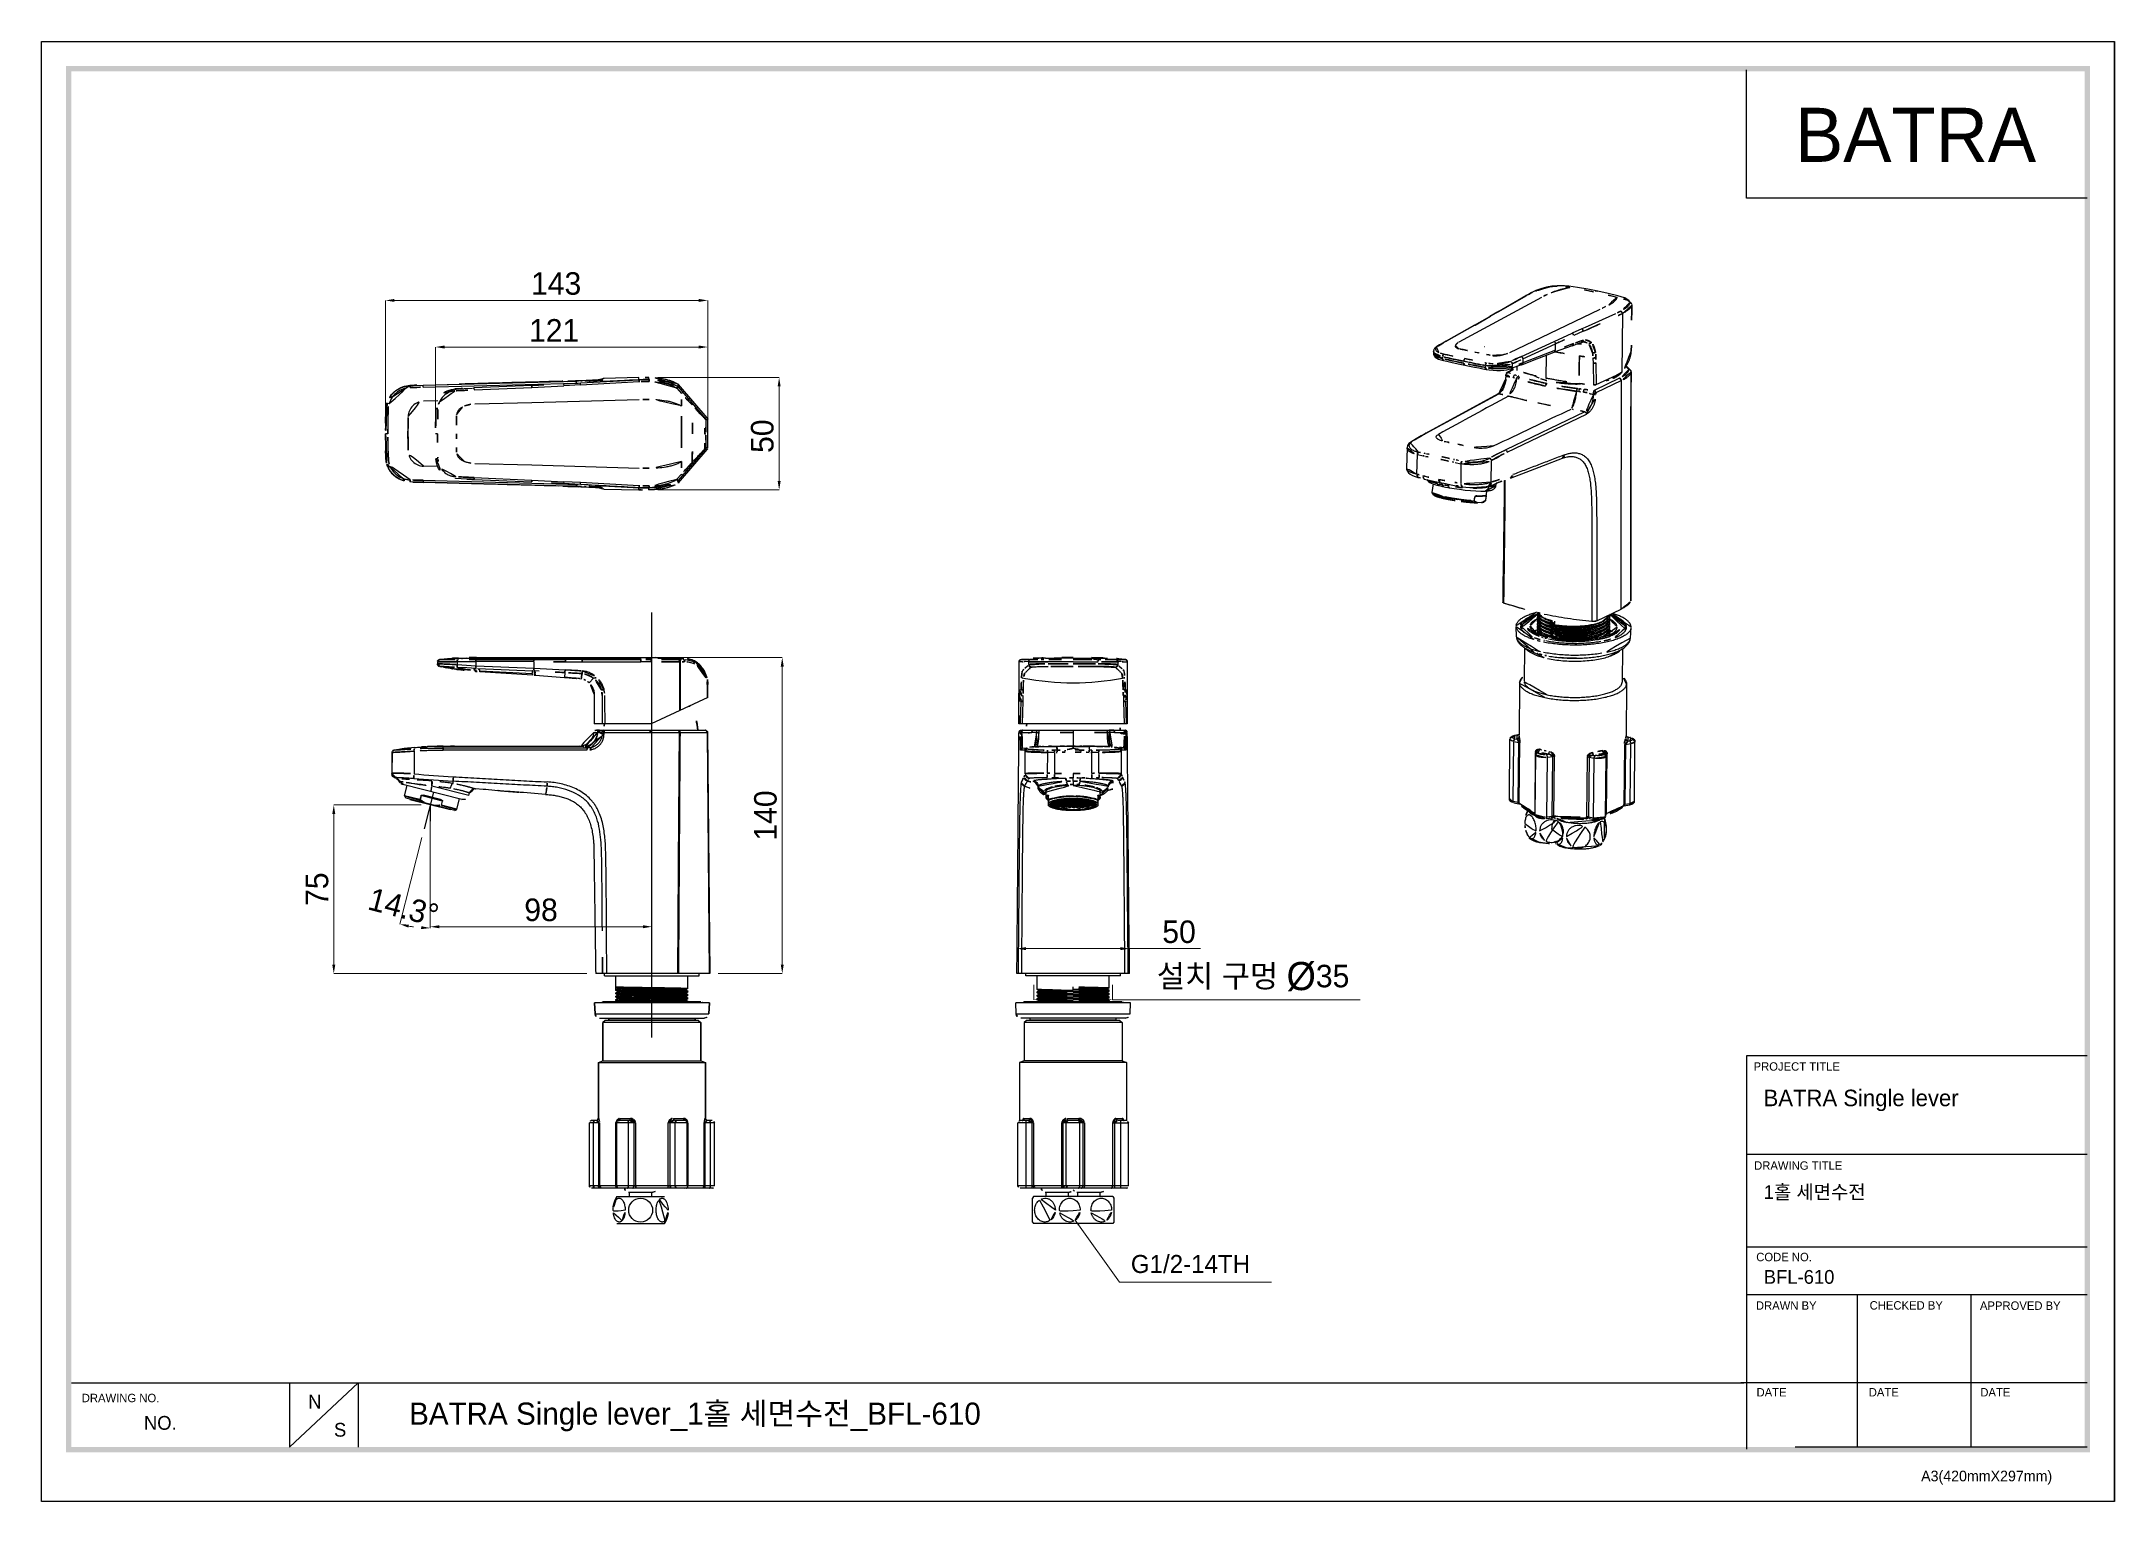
# Model space of a CAD drawing. Extents: x 16296660632 to 16296672714, y -37409619871 to -37409617455.
# Drawn here: x 16296671794 to 16296672714, y -37409618104 to -37409617455 of the extents above; entities outside this region: 1.
import ezdxf

# ---------------------------------------------------------------- set-up
doc = ezdxf.new("R2010")
doc.units = 0
doc.header["$LTSCALE"] = 10
doc.header["$MEASUREMENT"] = 0
doc.header["$PDMODE"] = 3
doc.header["$PDSIZE"] = -10
doc.linetypes.add('ACAD_ISO08W100', pattern=[36, 24, -3, 6, -3])
doc.layers.get('0').update_dxf_attribs({"linetype": 'CONTINUOUS'})
doc.layers.get('DEFPOINTS').update_dxf_attribs({"linetype": 'CONTINUOUS'})
doc.layers.add('02___PRT_ALL_AXES', color=7, linetype='CONTINUOUS')
doc.styles.add('Daelim Dimension', font='')
doc.styles.get("Standard").update_dxf_attribs({"font": 'SYMBOL'})
doc.styles.get('Daelim Dimension').set_extended_font_data('나눔고딕')
doc.dimstyles.new('DEFAULT', dxfattribs={"dimscale": 2, "dimtxt": 2, "dimasz": 2, "dimexe": 0, "dimexo": 2, "dimgap": 1, "dimtad": 1, "dimdec": 1, "dimzin": 9, "dimdsep": 46, "dimtxsty": 'Daelim Dimension', "dimcen": 0.5, "dimclrd": 252, "dimclre": 252, "dimclrt": 3, "dimadec": 1, "dimazin": 0, "dimtfac": 1, "dimtdec": 1, "dimtix": 1, "dimtmove": 0, "dimatfit": 3, "dimfxl": 1, "dimtolj": 1, "dimtzin": 1, "dimlwd": 9, "dimlwe": 9, "dimarcsym": 0})
doc.dimstyles.new('NPT', dxfattribs={"dimtxt": 8, "dimasz": 2.5, "dimexe": 1, "dimexo": 0.5, "dimgap": 0.5, "dimtad": 1, "dimdec": 0, "dimdsep": 46, "dimtxsty": 'Standard', "dimcen": 2.5, "dimclrd": 4, "dimclre": 4, "dimclrt": 3, "dimadec": 0, "dimazin": 0, "dimtfac": 1, "dimtdec": 0, "dimtmove": 0, "dimatfit": 3, "dimfxl": 1, "dimlwd": 15, "dimlwe": 15, "dimarcsym": 0})

msp = doc.modelspace()

# ---------------------------------------------------------------- texts
at = {"color": 5, "ltscale": 40, "style": 'Daelim Dimension'}
for s, height, p in [('PROJECT TITLE', 3.7368116, (16296672553.805349, -37409617912.300041)), ('DRAWING TITLE', 3.7368116, (16296672554.04493, -37409617956.280296)), ('CODE NO.', 3.7368116, (16296672554.982031, -37409617996.894821)), ('DRAWN BY', 3.7368116, (16296672554.835489, -37409618018.434708)), ('CHECKED BY', 3.7368116, (16296672605.323931, -37409618018.368439)), ('APPROVED BY', 3.7368116, (16296672654.289749, -37409618018.489159)), ('DRAWING NO.', 3.7368116, (16296671811.642719, -37409618059.488457)), ('DATE', 3.7368116, (16296672555.127359, -37409618056.948868)), ('DATE', 3.7368116, (16296672604.926559, -37409618056.948868)), ('DATE', 3.7368116, (16296672654.46159, -37409618056.948868)), ('A3(420mmX297mm)', 4.71626222, (16296672628.17877, -37409618094.609894))]:
    msp.add_text(s, height=height, dxfattribs=at).set_placement(p)
at = {"ltscale": 0.5, "insert": (16296672572.21484, -37409617484.809288), "char_height": 24, "width": 44.08444824, "attachment_point": 1, "style": 'Daelim Dimension'}
msp.add_mtext('BATRA', dxfattribs=at)
at = {"attachment_point": 1, "style": 'Daelim Dimension'}
for s, insert, char_height, width in [('BATRA Single lever', (16296672558.250099, -37409617920.739197), 7.32522525, 117.73294515), ('1홀 세면수전 ', (16296672558.314739, -37409617963.134804), 6.1152, 102.91256292), ('BFL-610', (16296672558.314739, -37409618000.795731), 6.1152, 102.91256292), ('N', (16296671912.136141, -37409618056.205513), 6.1152, 8.53442508), ('NO.', (16296671839.2365, -37409618065.600189), 6.1152, 38.3627989), ('S', (16296671923.610941, -37409618068.669853), 6.1152, 8.53442508)]:
    msp.add_mtext(s, dxfattribs=dict(at, insert=insert, char_height=char_height, width=width))
at = {"color": 2, "attachment_point": 1, "style": 'Daelim Dimension'}
for s, insert, char_height, width in [('G1/2-14TH', (16296672277.361179, -37409617994.120018), 8, 33.11994765), ('{\\f나눔고딕|b0|i0|c129|p50;BATRA Single lever_1홀 세면수전_BFL-610}', (16296671956.95351, -37409618059.650543), 9.828, 379.15283589)]:
    msp.add_mtext(s, dxfattribs=dict(at, insert=insert, char_height=char_height, width=width))

# ---------------------------------------------------------------- blocks, each defined once
blk = doc.blocks.new('*D0')
at = {"color": 5, "lineweight": 9, "transparency": 16777216}
for p, q in [((16296671946.45, -37409617625.52), (16296671946.45, -37409617570.33)), ((16296671950.45, -37409617570.33), (16296672085.56, -37409617570.33)), ((16296672089.56, -37409617625.52), (16296672089.56, -37409617570.33))]:
    blk.add_line(p, q, dxfattribs=at)
at = {"color": 5, "transparency": 16777216}
for points in [[(16296671950.45, -37409617569.66), (16296671950.45, -37409617570.99), (16296671946.45, -37409617570.33)], [(16296672085.56, -37409617569.66), (16296672085.56, -37409617570.99), (16296672089.56, -37409617570.33)]]:
    blk.add_solid(points, dxfattribs=at)
at = {"layer": 'DEFPOINTS', "color": 0, "transparency": 16777216}
for p in [(16296672089.56, -37409617570.33), (16296671946.45, -37409617629.52), (16296672089.56, -37409617629.52)]:
    blk.add_point(p, dxfattribs=at)
at = {"color": 7, "transparency": 16777216, "insert": (16296672022.22, -37409617562.87), "char_height": 10, "attachment_point": 5, "style": 'Daelim Dimension'}
blk.add_mtext('\\A1;143', dxfattribs=at)
blk = doc.blocks.new('*D1')
at = {"color": 5, "lineweight": 9, "transparency": 16777216}
for p, q in [((16296672067.41633, -37409617604.542267), (16296672121.225229, -37409617604.542267)), ((16296672121.225229, -37409617608.542267), (16296672121.225229, -37409617650.490067)), ((16296672067.41514, -37409617654.490067), (16296672121.225229, -37409617654.490067))]:
    blk.add_line(p, q, dxfattribs=at)
at = {"color": 5, "transparency": 16777216}
for points in [[(16296672120.558571, -37409617608.542267), (16296672121.891899, -37409617608.542267), (16296672121.225229, -37409617604.542267)], [(16296672120.558571, -37409617650.490067), (16296672121.891899, -37409617650.490067), (16296672121.225229, -37409617654.490067)]]:
    blk.add_solid(points, dxfattribs=at)
at = {"layer": 'DEFPOINTS', "color": 0, "transparency": 16777216}
for p in [(16296672063.41633, -37409617604.542267), (16296672063.41514, -37409617654.490067), (16296672121.225229, -37409617654.490067)]:
    blk.add_point(p, dxfattribs=at)
at = {"color": 7, "transparency": 16777216, "insert": (16296672113.796049, -37409617630.597656), "char_height": 10, "attachment_point": 5, "rotation": 90, "style": 'Daelim Dimension'}
blk.add_mtext('\\A1;50', dxfattribs=at)
blk = doc.blocks.new('*D2')
at = {"color": 5, "lineweight": 9, "transparency": 16777216}
for p, q in [((16296671968.71983, -37409617625.516159), (16296671968.71983, -37409617591.015747)), ((16296672085.55945, -37409617591.015747), (16296671972.71983, -37409617591.015747)), ((16296672089.55945, -37409617616.644112), (16296672089.55945, -37409617591.015747))]:
    blk.add_line(p, q, dxfattribs=at)
at = {"color": 5, "transparency": 16777216}
for points in [[(16296671972.71983, -37409617590.349083), (16296671972.71983, -37409617591.682411), (16296671968.71983, -37409617591.015747)], [(16296672085.55945, -37409617590.349083), (16296672085.55945, -37409617591.682411), (16296672089.55945, -37409617591.015747)]]:
    blk.add_solid(points, dxfattribs=at)
at = {"layer": 'DEFPOINTS', "color": 0, "transparency": 16777216}
for p in [(16296671968.71983, -37409617591.015747), (16296672089.55945, -37409617620.644112), (16296671968.71983, -37409617629.516159)]:
    blk.add_point(p, dxfattribs=at)
at = {"color": 7, "transparency": 16777216, "insert": (16296672021.319139, -37409617583.62233), "char_height": 10, "attachment_point": 5, "style": 'Daelim Dimension'}
blk.add_mtext('\\A1;121', dxfattribs=at)
blk = doc.blocks.new('*D4')
at = {"color": 5, "lineweight": 9, "transparency": 16777216}
for p, q in [((16296672063.88, -37409617728.86393), (16296672122.59532, -37409617728.86393)), ((16296672122.59532, -37409617732.86393), (16296672122.59532, -37409617865.16254)), ((16296672094.1485, -37409617869.16254), (16296672122.59532, -37409617869.16254))]:
    blk.add_line(p, q, dxfattribs=at)
at = {"color": 5, "transparency": 16777216}
for points in [[(16296672121.92866, -37409617732.86393), (16296672123.26199, -37409617732.86393), (16296672122.59532, -37409617728.86393)], [(16296672121.92866, -37409617865.16254), (16296672123.26199, -37409617865.16254), (16296672122.59532, -37409617869.16254)]]:
    blk.add_solid(points, dxfattribs=at)
at = {"layer": 'DEFPOINTS', "color": 0, "transparency": 16777216}
for p in [(16296672059.88, -37409617728.86393), (16296672090.1485, -37409617869.16254), (16296672122.59532, -37409617869.16254)]:
    blk.add_point(p, dxfattribs=at)
at = {"color": 7, "transparency": 16777216, "insert": (16296672115.1876, -37409617799.01324), "char_height": 10, "attachment_point": 5, "rotation": 90, "style": 'Daelim Dimension'}
blk.add_mtext('\\A1;140', dxfattribs=at)
blk = doc.blocks.new('*D5')
at = {"color": 5, "lineweight": 9, "transparency": 16777216}
for p, q in [((16296671962.309401, -37409617794.284554), (16296671923.515711, -37409617794.284554)), ((16296671923.515711, -37409617798.284554), (16296671923.515711, -37409617865.162552)), ((16296672035.79364, -37409617869.162552), (16296671923.515711, -37409617869.162552))]:
    blk.add_line(p, q, dxfattribs=at)
at = {"color": 5, "transparency": 16777216}
for points in [[(16296671922.849039, -37409617798.284554), (16296671924.182369, -37409617798.284554), (16296671923.515711, -37409617794.284554)], [(16296671922.849039, -37409617865.162552), (16296671924.182369, -37409617865.162552), (16296671923.515711, -37409617869.162552)]]:
    blk.add_solid(points, dxfattribs=at)
at = {"layer": 'DEFPOINTS', "color": 0, "transparency": 16777216}
for p in [(16296671966.309401, -37409617794.284554), (16296671923.515711, -37409617869.162552), (16296672039.79364, -37409617869.162552)]:
    blk.add_point(p, dxfattribs=at)
at = {"color": 7, "transparency": 16777216, "insert": (16296671916.12944, -37409617831.723549), "char_height": 10, "attachment_point": 5, "rotation": 90, "style": 'Daelim Dimension'}
blk.add_mtext('\\A1;75', dxfattribs=at)
blk = doc.blocks.new('*D3')
at = {"color": 5, "lineweight": 9, "transparency": 16777216}
for p, q in [((16296671966.309401, -37409617798.284538), (16296671966.309401, -37409617848.389969)), ((16296671970.309401, -37409617848.389969), (16296672060.74164, -37409617848.389969)), ((16296672064.74164, -37409617844.389969), (16296672064.74164, -37409617848.389969))]:
    blk.add_line(p, q, dxfattribs=at)
at = {"color": 5, "transparency": 16777216}
for points in [[(16296671970.309401, -37409617847.723297), (16296671970.309401, -37409617849.056633), (16296671966.309401, -37409617848.389969)], [(16296672060.74164, -37409617847.723297), (16296672060.74164, -37409617849.056633), (16296672064.74164, -37409617848.389969)]]:
    blk.add_solid(points, dxfattribs=at)
at = {"layer": 'DEFPOINTS', "color": 0, "transparency": 16777216}
for p in [(16296671966.309401, -37409617794.284538), (16296672064.74164, -37409617848.389969), (16296672064.74164, -37409617848.389969)]:
    blk.add_point(p, dxfattribs=at)
at = {"color": 7, "transparency": 16777216, "insert": (16296672015.52552, -37409617840.94648), "char_height": 10, "attachment_point": 5, "style": 'Daelim Dimension'}
blk.add_mtext('\\A1;98', dxfattribs=at)
blk = doc.blocks.new('*D6')
at = {"color": 5, "lineweight": 9, "transparency": 16777216}
for p, q in [((16296671962.614599, -37409617808.822922), (16296671952.844, -37409617847.268593)), ((16296671966.309401, -37409617805.472794), (16296671966.309389, -37409617848.952873))]:
    blk.add_line(p, q, dxfattribs=at)
blk.add_arc((16296671966.309389, -37409617794.284538), 54.668333, 259.933874453, 265.806814952, dxfattribs=at)
at = {"color": 5, "transparency": 16777216}
for points in [[(16296671956.61375, -37409617848.763046), (16296671956.89467, -37409617847.459641), (16296671952.844, -37409617847.268593)], [(16296671962.33646, -37409617848.140312), (16296671962.28768, -37409617849.472763), (16296671966.309389, -37409617848.952873)]]:
    blk.add_solid(points, dxfattribs=at)
at = {"layer": 'DEFPOINTS', "color": 0, "transparency": 16777216}
for p in [(16296671967.737869, -37409617788.66375), (16296671966.309389, -37409617801.472794), (16296671966.309401, -37409617794.284531), (16296671963.59985, -37409617804.946152), (16296671961.779461, -37409617848.76487)]:
    blk.add_point(p, dxfattribs=at)
at = {"color": 7, "transparency": 16777216, "insert": (16296671954.480761, -37409617839.737961), "char_height": 10, "attachment_point": 5, "rotation": 345.41309576, "style": 'Daelim Dimension'}
blk.add_mtext('\\A1;14.3°', dxfattribs=at)
blk = doc.blocks.new('*D7')
at = {"color": 5, "lineweight": 9, "transparency": 16777216}
for p, q in [((16296672226.767611, -37409617865.162537), (16296672226.767611, -37409617858.11013)), ((16296672230.767611, -37409617858.11013), (16296672272.725809, -37409617858.11013)), ((16296672276.725809, -37409617865.162514), (16296672276.725809, -37409617858.11013)), ((16296672276.725809, -37409617858.11013), (16296672308.30757, -37409617858.11013))]:
    blk.add_line(p, q, dxfattribs=at)
at = {"color": 5, "transparency": 16777216}
for points in [[(16296672230.767611, -37409617857.443466), (16296672230.767611, -37409617858.776787), (16296672226.767611, -37409617858.11013)], [(16296672272.725809, -37409617857.443466), (16296672272.725809, -37409617858.776787), (16296672276.725809, -37409617858.11013)]]:
    blk.add_solid(points, dxfattribs=at)
at = {"layer": 'DEFPOINTS', "color": 0, "transparency": 16777216}
for p in [(16296672276.725809, -37409617858.11013), (16296672226.767611, -37409617869.162537), (16296672276.725809, -37409617869.162514)]:
    blk.add_point(p, dxfattribs=at)
at = {"color": 7, "transparency": 16777216, "insert": (16296672298.75392, -37409617850.680946), "char_height": 10, "attachment_point": 5, "style": 'Daelim Dimension'}
blk.add_mtext('\\A1;50', dxfattribs=at)
blk = doc.blocks.new('*D8')
at = {"color": 5, "lineweight": 9, "transparency": 16777216}
for p, q in [((16296672234.24, -37409617874.21), (16296672234.24, -37409617880.81)), ((16296672269.24, -37409617874.21), (16296672269.24, -37409617880.81)), ((16296672238.24, -37409617880.81), (16296672265.24, -37409617880.81)), ((16296672269.24, -37409617880.81), (16296672379.2, -37409617880.81))]:
    blk.add_line(p, q, dxfattribs=at)
at = {"color": 5, "transparency": 16777216}
for points in [[(16296672238.24, -37409617880.14), (16296672238.24, -37409617881.48), (16296672234.24, -37409617880.81)], [(16296672265.24, -37409617880.14), (16296672265.24, -37409617881.48), (16296672269.24, -37409617880.81)]]:
    blk.add_solid(points, dxfattribs=at)
at = {"layer": 'DEFPOINTS', "color": 0, "transparency": 16777216}
for p in [(16296672234.24, -37409617870.21), (16296672269.24, -37409617870.21), (16296672269.24, -37409617880.81)]:
    blk.add_point(p, dxfattribs=at)
at = {"color": 7, "transparency": 16777216, "insert": (16296672331.61, -37409617870.83), "char_height": 10, "attachment_point": 5, "style": 'Daelim Dimension'}
blk.add_mtext('\\A1;설치 구멍 {\\H1.25x;\\C256;Ø}35', dxfattribs=at)

# ---------------------------------------------------------------- dimensions: what is measured, and where the dimension line sits
for base, p1, p2, override, picture, middle in [((16296672089.55945, -37409617570.325508), (16296671946.449301, -37409617629.516632), (16296672089.55945, -37409617629.516167), {"dimtxt": 5, "dimdec": 0, "dimclrd": 5, "dimclre": 5, "dimclrt": 7}, '*D0', (16296672022.21909, -37409617570.325508)), ((16296671968.71983, -37409617591.015747), (16296672089.55945, -37409617620.644112), (16296671968.71983, -37409617629.516159), {"dimtxt": 5, "dimdec": 0, "dimclrd": 5, "dimclre": 5, "dimclrt": 7}, '*D2', (16296672021.319139, -37409617591.015747)), ((16296672276.725809, -37409617858.11013), (16296672226.767611, -37409617869.162537), (16296672276.725809, -37409617869.162514), {"dimtxt": 5, "dimclrd": 5, "dimclre": 5, "dimclrt": 7}, '*D7', (16296672298.75392, -37409617858.11013))]:
    dim = msp.add_linear_dim(base=base, p1=p1, p2=p2, dimstyle='DEFAULT', override=override)
    dim.commit()
    dim.dimension.update_dxf_attribs({"geometry": picture, "text_midpoint": middle, "dimtype": 160})
dim = msp.add_linear_dim(base=(16296672121.225229, -37409617654.490067), p1=(16296672063.41633, -37409617604.542267), p2=(16296672063.41514, -37409617654.490067), angle=90, dimstyle='DEFAULT', override={"dimtxt": 5, "dimdec": 0, "dimclrd": 5, "dimclre": 5, "dimclrt": 7})
dim.commit()
dim.dimension.update_dxf_attribs({"geometry": '*D1', "text_midpoint": (16296672121.225241, -37409617630.597656), "dimtype": 160})
for base, p1, p2, picture, middle in [((16296672122.59532, -37409617869.162537), (16296672059.879999, -37409617728.86393), (16296672090.1485, -37409617869.162537), '*D4', (16296672115.187599, -37409617799.013237)), ((16296671923.515711, -37409617869.162552), (16296671966.309401, -37409617794.284554), (16296672039.79364, -37409617869.162552), '*D5', (16296671916.12944, -37409617831.723549))]:
    dim = msp.add_linear_dim(base=base, p1=p1, p2=p2, angle=90, dimstyle='DEFAULT', override={"dimtxt": 5, "dimdec": 0, "dimclrd": 5, "dimclre": 5, "dimclrt": 7})
    dim.commit()
    dim.dimension.update_dxf_attribs({"geometry": picture, "text_midpoint": middle})
dim = msp.add_angular_dim_2l(base=(16296671961.779461, -37409617848.76487), line1=((16296671966.309401, -37409617794.284538), (16296671966.309401, -37409617801.472794)), line2=((16296671967.737869, -37409617788.66375), (16296671963.59985, -37409617804.946152)), dimstyle='DEFAULT', override={"dimtxt": 5, "dimclrd": 5, "dimclre": 5, "dimclrt": 7})
dim.commit()
dim.dimension.update_dxf_attribs({"geometry": '*D6', "text_midpoint": (16296671952.541281, -37409617847.190727), "dimtype": 162})
dim = msp.add_linear_dim(base=(16296672064.74164, -37409617848.389969), p1=(16296671966.309401, -37409617794.284538), p2=(16296672064.74164, -37409617848.389969), dimstyle='DEFAULT', override={"dimtxt": 5, "dimdec": 0, "dimclrd": 5, "dimclre": 5, "dimclrt": 7})
dim.commit()
dim.dimension.update_dxf_attribs({"geometry": '*D3', "text_midpoint": (16296672015.52552, -37409617840.94648)})
dim = msp.add_linear_dim(base=(16296672269.24423, -37409617880.811447), p1=(16296672234.24423, -37409617870.214127), p2=(16296672269.24423, -37409617870.214127), text='설치 구멍 {\\H1.25x;\\C256;Ø}<>', dimstyle='DEFAULT', override={"dimtxt": 5, "dimclrd": 5, "dimclre": 5, "dimclrt": 7})
dim.commit()
dim.dimension.update_dxf_attribs({"geometry": '*D8', "text_midpoint": (16296672331.61137, -37409617880.811447), "dimtype": 160})

# ---------------------------------------------------------------- hatches: boundary and pattern name
at = {"ltscale": 0.5}
h = msp.add_hatch(color=5, dxfattribs=at)
h.set_gradient(color1=(0, 0, 255), one_color=1, tint=1)
edge = h.paths.add_edge_path(flags=16)
edge.add_spline(control_points=[(16296660653.825001, -37409619854.891739), (16296660653.825001, -37409619862.145737), (16296660650.51771, -37409619865.679031), (16296660643.69503, -37409619865.679031), (16296660643.69503, -37409619865.679031), (16296660639.022791, -37409619865.590843), (16296660637.81632, -37409619865.563271), (16296660637.81632, -37409619865.563271), (16296660637.81632, -37409619837.724129), (16296660637.81632, -37409619837.724129), (16296660640.23064, -37409619837.478844), (16296660643.66058, -37409619837.438873), (16296660643.70261, -37409619837.438873), (16296660650.705811, -37409619837.438873), (16296660653.825001, -37409619840.775108), (16296660653.825001, -37409619848.194473), (16296660653.825001, -37409619848.194473), (16296660653.825001, -37409619854.891739), (16296660653.825001, -37409619854.891739)], knot_values=[0, 0, 0, 0, 1, 1, 1, 2, 2, 2, 3, 3, 3, 4, 4, 4, 5, 5, 5, 6, 6, 6, 6], degree=3, periodic=0)
edge = h.paths.add_edge_path()
edge.add_spline(control_points=[(16296660643.69503, -37409619832.221619), (16296660639.904051, -37409619832.221619), (16296660634.994089, -37409619832.448303), (16296660633.39006, -37409619832.69635), (16296660632.37995, -37409619832.870667), (16296660631.737789, -37409619833.622391), (16296660631.737789, -37409619834.616653), (16296660631.737789, -37409619834.616653), (16296660631.737789, -37409619868.454399), (16296660631.737789, -37409619868.454399), (16296660631.737789, -37409619869.523758), (16296660632.38271, -37409619870.233437), (16296660633.440359, -37409619870.430496), (16296660634.95689, -37409619870.662018), (16296660639.85375, -37409619870.896294), (16296660643.69503, -37409619870.896294), (16296660654.267349, -37409619870.896294), (16296660659.84634, -37409619865.351059), (16296660659.84634, -37409619854.891739), (16296660659.84634, -37409619854.891739), (16296660659.84634, -37409619848.194473), (16296660659.84634, -37409619848.194473), (16296660659.84634, -37409619837.750313), (16296660654.267349, -37409619832.221619), (16296660643.69503, -37409619832.221619)], knot_values=[0, 0, 0, 0, 1, 1, 1, 2, 2, 2, 3, 3, 3, 4, 4, 4, 5, 5, 5, 6, 6, 6, 7, 7, 7, 8, 8, 8, 8], degree=3, periodic=0)

# ---------------------------------------------------------------- linework, layer by layer
at = {"color": 5, "ltscale": 0.5}
for p, q in [((16296672550.60157, -37409617524.892281), (16296672550.60157, -37409617467.891647)), ((16296672550.60157, -37409617905.713043), (16296672550.60157, -37409618080.304832))]:
    msp.add_line(p, q, dxfattribs=at)
at = {"color": 5, "ltscale": 40}
for p, q in [((16296672701.939739, -37409617524.892281), (16296672550.60157, -37409617524.892281)), ((16296672701.939739, -37409617905.713043), (16296672550.60157, -37409617905.713043)), ((16296672701.939739, -37409617949.456383), (16296672550.60157, -37409617949.456383)), ((16296672701.939739, -37409617949.456383), (16296672550.60157, -37409617949.456383)), ((16296672701.939739, -37409617990.605766), (16296672550.60157, -37409617990.605766)), ((16296672701.939739, -37409617990.605766), (16296672550.60157, -37409617990.605766)), ((16296672701.939739, -37409618011.828941), (16296672550.60157, -37409618011.828941)), ((16296672701.939739, -37409618011.828941), (16296672550.60157, -37409618011.828941)), ((16296672599.757521, -37409618011.828941), (16296672599.757521, -37409618079.389397)), ((16296672650.20578, -37409618011.828941), (16296672650.20578, -37409618079.389397)), ((16296671903.830259, -37409618050.856003), (16296671903.830259, -37409618079.389397)), ((16296671903.830259, -37409618050.856003), (16296671903.830259, -37409618079.389397)), ((16296671934.368059, -37409618050.856003), (16296671903.830259, -37409618079.389397)), ((16296671934.368059, -37409618050.856003), (16296671903.830259, -37409618079.389397)), ((16296671934.368059, -37409618050.856003), (16296671934.368059, -37409618079.389397)), ((16296671934.368059, -37409618050.856003), (16296671934.368059, -37409618079.389397)), ((16296672701.939739, -37409618050.856003), (16296672548.209459, -37409618050.856003)), ((16296672701.939739, -37409618050.856003), (16296672551.78064, -37409618050.856003)), ((16296672701.939739, -37409618079.389397), (16296672572.242519, -37409618079.389397))]:
    msp.add_line(p, q, dxfattribs=at)
at = {"color": 7, "linetype": 'Continuous'}
for p, q in [((16296672469.864901, -37409617563.87986), (16296672467.468571, -37409617563.880859)), ((16296672467.46867, -37409617563.880867), (16296672467.503281, -37409617563.905983)), ((16296672467.470051, -37409617563.907516), (16296672467.503281, -37409617563.905983)), ((16296672471.753019, -37409617564.047653), (16296672469.864901, -37409617563.87986)), ((16296672435.977819, -37409617581.826347), (16296672459.847891, -37409617568.819489)), ((16296672440.26827, -37409617575.359772), (16296672452.755011, -37409617568.133949)), ((16296672440.648109, -37409617575.264832), (16296672452.811449, -37409617568.23159)), ((16296672453.3972, -37409617567.782753), (16296672452.748489, -37409617568.137756)), ((16296672452.811449, -37409617568.23159), (16296672453.140631, -37409617568.041344)), ((16296672455.11673, -37409617566.912651), (16296672455.115511, -37409617566.913254)), ((16296672457.13175, -37409617565.995941), (16296672455.11673, -37409617566.912651)), ((16296672455.457239, -37409617566.846367), (16296672455.1553, -37409617566.995857)), ((16296672464.26038, -37409617564.070396), (16296672464.25676, -37409617564.070877)), ((16296672465.475019, -37409617563.988243), (16296672464.429079, -37409617564.054443)), ((16296672464.429159, -37409617564.054428), (16296672464.46401, -37409617564.081581)), ((16296672471.76425, -37409617564.049103), (16296672471.753019, -37409617564.047653)), ((16296672484.68305, -37409617566.155739), (16296672484.678129, -37409617566.154709)), ((16296672496.43116, -37409617569.127991), (16296672496.43132, -37409617569.128036)), ((16296672498.501471, -37409617570.492943), (16296672498.497299, -37409617570.488609)), ((16296672499.448839, -37409617571.508308), (16296672499.147129, -37409617571.17865)), ((16296672499.72785, -37409617572.131279), (16296672499.73218, -37409617572.228783)), ((16296672429.911301, -37409617581.316223), (16296672417.282499, -37409617588.419823)), ((16296672417.64307, -37409617588.33033), (16296672430.26033, -37409617581.231293)), ((16296672423.097321, -37409617588.751518), (16296672435.977079, -37409617581.826233)), ((16296672429.913521, -37409617581.320068), (16296672436.689581, -37409617577.425713)), ((16296672430.262199, -37409617581.240318), (16296672437.062969, -37409617577.331772)), ((16296672436.689581, -37409617577.425713), (16296672436.703199, -37409617577.418098)), ((16296672440.290859, -37409617575.358543), (16296672436.7073, -37409617577.425072)), ((16296672440.648121, -37409617575.264923), (16296672437.063219, -37409617577.331467)), ((16296672459.50301, -37409617586.727943), (16296672485.75259, -37409617574.216614)), ((16296672478.994511, -37409617582.290733), (16296672477.53153, -37409617582.949654)), ((16296672492.453079, -37409617576.232262), (16296672478.994511, -37409617582.290733)), ((16296672495.555059, -37409617576.136307), (16296672495.27594, -37409617602.300484)), ((16296672414.44598, -37409617590.044632), (16296672413.26211, -37409617590.729553)), ((16296672413.31978, -37409617590.844177), (16296672413.328091, -37409617590.838028)), ((16296672417.32505, -37409617588.502388), (16296672417.64204, -37409617588.320686)), ((16296672434.350361, -37409617590.888763), (16296672434.26749, -37409617590.93103)), ((16296672445.59952, -37409617593.439774), (16296672459.50354, -37409617586.728058)), ((16296672450.741989, -37409617595.226624), (16296672465.209021, -37409617588.513023)), ((16296672451.396919, -37409617596.319229), (16296672465.906309, -37409617589.603508)), ((16296672465.20706, -37409617588.521248), (16296672473.26561, -37409617584.874748)), ((16296672473.206221, -37409617590.416206), (16296672465.33341, -37409617593.274178)), ((16296672465.87838, -37409617592.386276), (16296672465.906309, -37409617589.603508)), ((16296672477.531521, -37409617582.949692), (16296672473.265051, -37409617584.874313)), ((16296672478.21982, -37409617584.049004), (16296672473.95116, -37409617585.972237)), ((16296672478.119499, -37409617588.745796), (16296672478.122869, -37409617588.745621)), ((16296672499.553249, -37409617590.158096), (16296672499.527031, -37409617592.775749)), ((16296672499.527081, -37409617592.771553), (16296672499.553261, -37409617590.157761)), ((16296672411.750851, -37409617592.843811), (16296672411.740351, -37409617593.892464)), ((16296672411.74036, -37409617593.891739), (16296672411.74049, -37409617593.883507)), ((16296672415.769119, -37409617596.163887), (16296672415.77767, -37409617595.309563)), ((16296672434.739611, -37409617600.116478), (16296672434.748171, -37409617599.262138)), ((16296672450.8421, -37409617598.927513), (16296672446.093479, -37409617600.624817)), ((16296672446.654699, -37409617598.481033), (16296672446.64213, -37409617599.735222)), ((16296672446.64213, -37409617599.735237), (16296672446.676041, -37409617599.723137)), ((16296672446.65469, -37409617598.481033), (16296672446.688641, -37409617598.465057)), ((16296672448.73934, -37409617599.680397), (16296672448.70689, -37409617601.438828)), ((16296672450.842039, -37409617598.927528), (16296672450.86062, -37409617598.920578)), ((16296672465.87838, -37409617592.386276), (16296672451.37962, -37409617598.042168)), ((16296672451.396919, -37409617596.319229), (16296672451.37962, -37409617598.042168)), ((16296672460.66041, -37409617595.09803), (16296672465.33378, -37409617593.275192)), ((16296672461.681749, -37409617594.699669), (16296672461.580509, -37409617604.804039)), ((16296672482.49402, -37409617595.81263), (16296672482.49931, -37409617595.908073)), ((16296672482.49931, -37409617595.908073), (16296672482.53805, -37409617598.257423)), ((16296672482.53805, -37409617598.257423), (16296672482.539881, -37409617598.363663)), ((16296672482.539881, -37409617598.363663), (16296672482.70352, -37409617607.86441)), ((16296672483.614799, -37409617593.339081), (16296672483.620781, -37409617593.387733)), ((16296672483.808371, -37409617598.054817), (16296672483.81048, -37409617598.161034)), ((16296672483.81052, -37409617598.160927), (16296672483.99349, -37409617607.715347)), ((16296672497.063271, -37409617599.655739), (16296672498.397341, -37409617601.011688)), ((16296672497.239429, -37409617599.365479), (16296672499.10216, -37409617601.258751)), ((16296671957.46896, -37409617608.06881), (16296671957.471581, -37409617608.166763)), ((16296671957.471581, -37409617608.166763), (16296671963.170191, -37409617608.014252)), ((16296671963.16744, -37409617607.913383), (16296671979.151171, -37409617607.477791)), ((16296671963.170191, -37409617608.014252), (16296672031.158661, -37409617606.194511)), ((16296671963.192751, -37409617608.857468), (16296671963.170191, -37409617608.014259)), ((16296671963.19293, -37409617608.861382), (16296672031.182171, -37409617607.033813)), ((16296671977.483299, -37409617609.634132), (16296671985.134951, -37409617609.240028)), ((16296672011.50104, -37409617608.120117), (16296671985.730761, -37409617609.209251)), ((16296671985.810369, -37409617610.040192), (16296672011.500971, -37409617608.95179)), ((16296672011.50104, -37409617608.954048), (16296672025.596001, -37409617608.213943)), ((16296672025.54977, -37409617607.36747), (16296672032.99637, -37409617606.963272)), ((16296672025.54986, -37409617607.369034), (16296672025.596001, -37409617608.213943)), ((16296672033.04319, -37409617607.813377), (16296672025.59601, -37409617608.214233)), ((16296672027.37598, -37409617606.160553), (16296672027.37952, -37409617606.160507)), ((16296672027.38006, -37409617606.160522), (16296672027.38368, -37409617606.295593)), ((16296672028.684151, -37409617606.125557), (16296672027.3801, -37409617606.163849)), ((16296672027.383829, -37409617606.298912), (16296672031.15892, -37409617606.194923)), ((16296672030.88093, -37409617606.058746), (16296672028.679939, -37409617606.125603)), ((16296672028.684139, -37409617606.125557), (16296672028.680161, -37409617606.125603)), ((16296672030.761709, -37409617606.062553), (16296672031.170931, -37409617606.049713)), ((16296672033.33551, -37409617605.979134), (16296672030.88093, -37409617606.058746)), ((16296672031.158661, -37409617606.19455), (16296672031.181959, -37409617607.037727)), ((16296672031.170931, -37409617606.049713), (16296672031.24819, -37409617606.047272)), ((16296672031.18218, -37409617607.038063), (16296672031.9853, -37409617607.018303)), ((16296672031.18342, -37409617607.03392), (16296672031.18342, -37409617607.061783)), ((16296672032.99637, -37409617606.963257), (16296672059.03858, -37409617605.521202)), ((16296672033.04319, -37409617607.813362), (16296672032.99637, -37409617606.963257)), ((16296672033.04319, -37409617607.813362), (16296672059.04705, -37409617606.384079)), ((16296672033.153971, -37409617605.985359), (16296672033.5627, -37409617605.971573)), ((16296672035.46319, -37409617605.90461), (16296672035.644421, -37409617605.897942)), ((16296672037.79355, -37409617605.811699), (16296672037.354759, -37409617605.831459)), ((16296672037.358471, -37409617605.831268), (16296672037.383579, -37409617605.830452)), ((16296672037.36059, -37409617605.831429), (16296672037.384291, -37409617605.830467)), ((16296672037.384291, -37409617605.830467), (16296672037.389879, -37409617606.033257)), ((16296672040.108829, -37409617605.691467), (16296672038.80501, -37409617605.763344)), ((16296672038.805429, -37409617605.763329), (16296672038.8435, -37409617605.761864)), ((16296672038.843439, -37409617605.761864), (16296672038.806789, -37409617605.763687)), ((16296672041.393641, -37409617605.569962), (16296672041.01755, -37409617605.617653)), ((16296672041.018379, -37409617605.61747), (16296672041.62043, -37409617605.481857)), ((16296672041.997919, -37409617605.434242), (16296672041.393641, -37409617605.570213)), ((16296672042.03244, -37409617605.374702), (16296672041.616449, -37409617605.483101)), ((16296672041.997919, -37409617605.433998), (16296672041.61902, -37409617605.48217)), ((16296672042.400681, -37409617605.251244), (16296672042.03244, -37409617605.374702)), ((16296672042.929279, -37409617605.0662), (16296672042.400681, -37409617605.251244)), ((16296672042.63578, -37409617605.928558), (16296672042.684191, -37409617605.927048)), ((16296672042.636419, -37409617605.949074), (16296672042.63578, -37409617605.928558)), ((16296672042.664129, -37409617605.254593), (16296672042.684191, -37409617605.927048)), ((16296672042.682581, -37409617605.928658), (16296672042.68243, -37409617605.927101)), ((16296672042.682581, -37409617605.927101), (16296672042.723459, -37409617605.926033)), ((16296672059.037371, -37409617605.519447), (16296672042.912371, -37409617606.338631)), ((16296672043.373289, -37409617604.974632), (16296672042.929449, -37409617605.066704)), ((16296672042.940029, -37409617605.920319), (16296672042.94146, -37409617605.898666)), ((16296672058.892, -37409617604.565849), (16296672043.373289, -37409617604.974632)), ((16296672054.740589, -37409617605.609482), (16296672058.91691, -37409617605.499474)), ((16296672058.91691, -37409617605.499474), (16296672058.892321, -37409617604.565842)), ((16296672063.400141, -37409617605.476089), (16296672063.41633, -37409617604.542267)), ((16296672063.401751, -37409617605.47612), (16296672063.401661, -37409617605.48465)), ((16296672063.46093, -37409617605.476784), (16296672063.401661, -37409617605.47612)), ((16296672063.46067, -37409617605.483627), (16296672063.48086, -37409617605.48452)), ((16296672063.50123, -37409617605.477257), (16296672063.46093, -37409617605.476784)), ((16296672063.61467, -37409617605.478783), (16296672063.50123, -37409617605.477257)), ((16296672075.82148, -37409617609.304413), (16296672077.82452, -37409617611.637962)), ((16296672076.21575, -37409617608.147873), (16296672076.152321, -37409617608.44091)), ((16296672076.366449, -37409617607.512207), (16296672076.21575, -37409617608.147873)), ((16296672076.60803, -37409617607.716278), (16296672076.3997, -37409617608.60218)), ((16296672088.479481, -37409617622.73571), (16296672076.52964, -37409617608.734444)), ((16296672089.3169, -37409617622.459999), (16296672076.608141, -37409617607.716171)), ((16296672443.74958, -37409617603.841743), (16296672443.759649, -37409617603.226921)), ((16296672443.99852, -37409617603.444939), (16296672443.98842, -37409617604.059769)), ((16296672447.028151, -37409617600.875351), (16296672444.28278, -37409617602.36425)), ((16296672444.768999, -37409617602.296387), (16296672447.248699, -37409617600.951569)), ((16296672494.268379, -37409617604.847321), (16296672482.97106, -37409617610.255959)), ((16296672495.160879, -37409617605.93824), (16296672483.79715, -37409617611.378647)), ((16296672483.993771, -37409617607.715286), (16296672492.928841, -37409617603.47924)), ((16296672495.29405, -37409617602.290916), (16296672495.275551, -37409617602.300407)), ((16296672499.38785, -37409617601.961258), (16296672499.387859, -37409617601.95948)), ((16296671947.213381, -37409617615.877991), (16296671948.06645, -37409617616.150978)), ((16296671969.693689, -37409617614.932747), (16296671963.34318, -37409617615.103447)), ((16296671986.09428, -37409617616.275673), (16296672011.50104, -37409617615.672394)), ((16296672011.501051, -37409617615.673264), (16296672059.04249, -37409617614.272926)), ((16296672440.374649, -37409617611.838112), (16296672408.150539, -37409617629.355789)), ((16296672408.504881, -37409617629.27256), (16296672440.72695, -37409617611.756851)), ((16296672440.873011, -37409617611.485931), (16296672440.372801, -37409617611.835388)), ((16296672482.718229, -37409617612.129272), (16296672482.718491, -37409617611.512428)), ((16296672483.79715, -37409617611.378647), (16296672483.7957, -37409617612.004608)), ((16296672087.83604, -37409617622.410606), (16296672087.757641, -37409617622.324257)), ((16296672088.296209, -37409617622.917351), (16296672088.232441, -37409617622.846786)), ((16296672088.718849, -37409617623.384903), (16296672088.296209, -37409617622.917351)), ((16296672088.457199, -37409617622.70961), (16296672088.69607, -37409617622.640251)), ((16296672088.69607, -37409617622.640251), (16296672089.316919, -37409617622.46003)), ((16296672088.715191, -37409617623.353973), (16296672089.55945, -37409617623.112877)), ((16296672088.718849, -37409617623.384903), (16296672088.718849, -37409617626.635887)), ((16296672089.55945, -37409617635.919456), (16296672089.55945, -37409617623.112877)), ((16296672478.95701, -37409617619.722542), (16296672443.76075, -37409617636.619133)), ((16296672444.45294, -37409617637.696579), (16296672479.654539, -37409617620.801193)), ((16296671946.44931, -37409617629.516167), (16296671946.5452, -37409617629.516167)), ((16296671947.452579, -37409617629.516167), (16296671946.5452, -37409617629.516167)), ((16296671969.610451, -37409617629.516167), (16296671968.71983, -37409617629.516159)), ((16296672076.52964, -37409617650.297882), (16296672088.479481, -37409617636.296623)), ((16296672076.608141, -37409617651.316147), (16296672089.3169, -37409617636.572327)), ((16296672087.835581, -37409617636.621597), (16296672087.76107, -37409617636.704277)), ((16296672088.162901, -37409617629.516197), (16296672088.28623, -37409617629.516144)), ((16296672088.28623, -37409617629.516243), (16296672088.62879, -37409617629.51609)), ((16296672088.69607, -37409617636.392067), (16296672088.457199, -37409617636.322723)), ((16296672089.316891, -37409617636.572327), (16296672088.69607, -37409617636.392067)), ((16296672089.55945, -37409617635.919456), (16296672088.715191, -37409617635.678352)), ((16296672088.718849, -37409617632.396439), (16296672088.718849, -37409617635.64743)), ((16296672399.956779, -37409617635.775169), (16296672399.754259, -37409617644.81321)), ((16296672403.960091, -37409617631.708351), (16296672401.618271, -37409617633.246689)), ((16296672401.61865, -37409617633.246429), (16296672401.618271, -37409617633.246689)), ((16296672408.49976, -37409617629.268677), (16296672408.193741, -37409617629.435417)), ((16296671947.213301, -37409617643.154182), (16296671948.0665, -37409617642.8815)), ((16296671969.69372, -37409617644.099586), (16296671963.34318, -37409617643.928886)), ((16296671986.094761, -37409617642.756683), (16296672011.50107, -37409617643.359077)), ((16296672011.50104, -37409617643.358467), (16296672059.04249, -37409617644.758408)), ((16296672404.36433, -37409617647.516769), (16296672404.55962, -37409617638.801498)), ((16296672404.55962, -37409617638.801498), (16296672407.151899, -37409617639.345192)), ((16296672421.279869, -37409617642.288811), (16296672423.91757, -37409617642.834808)), ((16296672423.91757, -37409617642.834808), (16296672423.85503, -37409617651.577744)), ((16296672437.352619, -37409617651.030861), (16296672437.421431, -37409617641.411797)), ((16296672471.045601, -37409617639.772331), (16296672471.048019, -37409617639.771889)), ((16296671957.471581, -37409617650.865562), (16296671957.46896, -37409617650.963516)), ((16296671963.170191, -37409617651.018066), (16296671957.471581, -37409617650.865562)), ((16296671979.151171, -37409617651.554543), (16296671963.167431, -37409617651.118942)), ((16296672027.383801, -37409617652.736748), (16296671963.170191, -37409617651.018066)), ((16296671963.192789, -37409617650.174171), (16296671963.170219, -37409617651.018066)), ((16296671963.192789, -37409617650.174171), (16296672027.40661, -37409617651.89286)), ((16296671985.139391, -37409617649.792526), (16296671977.483299, -37409617649.398201)), ((16296671985.730761, -37409617649.823082), (16296672011.50104, -37409617650.912209)), ((16296671985.810369, -37409617648.992073), (16296672011.500971, -37409617650.080544)), ((16296672011.50104, -37409617650.078293), (16296672025.596001, -37409617650.818382)), ((16296672032.996361, -37409617652.069054), (16296672025.54977, -37409617651.664864)), ((16296672025.596001, -37409617650.818382), (16296672025.54986, -37409617651.6633)), ((16296672033.04319, -37409617651.218964), (16296672025.596041, -37409617650.817703)), ((16296672027.377489, -37409617652.868492), (16296672027.78694, -37409617652.880463)), ((16296672027.38023, -37409617652.868477), (16296672027.383949, -37409617652.733421)), ((16296672027.38023, -37409617652.868477), (16296672027.81378, -37409617652.881157)), ((16296672031.15867, -37409617652.837387), (16296672027.383949, -37409617652.733421)), ((16296672027.40663, -37409617651.89193), (16296672031.181999, -37409617651.994293)), ((16296672027.78694, -37409617652.880463), (16296672028.68017, -37409617652.906731)), ((16296672027.81378, -37409617652.881157), (16296672028.684151, -37409617652.906761)), ((16296672028.679951, -37409617652.906731), (16296672030.904579, -37409617652.974312)), ((16296672028.68416, -37409617652.906761), (16296672028.68017, -37409617652.906731)), ((16296672030.791389, -37409617652.970703), (16296672031.17045, -37409617652.982597)), ((16296672031.181999, -37409617651.994293), (16296672031.158661, -37409617652.837387)), ((16296672031.17045, -37409617652.982597), (16296672031.28039, -37409617652.986076)), ((16296672031.98414, -37409617652.01403), (16296672031.182199, -37409617651.994179)), ((16296672031.18342, -37409617651.970543), (16296672031.18342, -37409617651.993736)), ((16296672032.99637, -37409617652.069077), (16296672033.04319, -37409617651.218971)), ((16296672059.04705, -37409617652.648247), (16296672033.04319, -37409617651.218971)), ((16296672033.18749, -37409617653.048088), (16296672033.58054, -37409617653.061363)), ((16296672035.474899, -37409617653.128151), (16296672035.66617, -37409617653.135201)), ((16296672037.35568, -37409617653.200912), (16296672037.80662, -37409617653.22123)), ((16296672037.358061, -37409617653.200798), (16296672037.384729, -37409617653.201881)), ((16296672037.384501, -37409617653.20192), (16296672037.35932, -37409617653.201103)), ((16296672037.384359, -37409617653.201874), (16296672037.39068, -37409617652.999092)), ((16296672038.805309, -37409617653.268997), (16296672038.84339, -37409617653.27047)), ((16296672038.80674, -37409617653.268639), (16296672038.843439, -37409617653.270477)), ((16296672041.393641, -37409617653.462357), (16296672041.01762, -37409617653.414688)), ((16296672041.62108, -37409617653.550621), (16296672041.01845, -37409617653.414879)), ((16296672041.393641, -37409617653.46212), (16296672041.99831, -37409617653.598228)), ((16296672041.998301, -37409617653.598473), (16296672041.619631, -37409617653.550301)), ((16296672041.96389, -37409617653.637688), (16296672042.104309, -37409617653.679779)), ((16296672042.110371, -37409617653.681679), (16296672042.104309, -37409617653.679779)), ((16296672042.11034, -37409617653.681793), (16296672042.35759, -37409617653.764267)), ((16296672042.645639, -37409617653.770317), (16296672042.110371, -37409617653.681679)), ((16296672042.35759, -37409617653.764267), (16296672042.633539, -37409617653.862061)), ((16296672042.633539, -37409617653.862061), (16296672042.93536, -37409617653.964287)), ((16296672042.68243, -37409617653.105217), (16296672042.63574, -37409617653.103767)), ((16296672042.636379, -37409617653.083397), (16296672042.63575, -37409617653.103767)), ((16296672042.65045, -37409617653.770561), (16296672042.6728, -37409617653.104973)), ((16296672042.723949, -37409617653.106323), (16296672042.6728, -37409617653.104973)), ((16296672042.682369, -37409617653.103661), (16296672042.68243, -37409617653.105217)), ((16296672042.912371, -37409617652.693703), (16296672059.037371, -37409617653.512878)), ((16296672042.93535, -37409617653.96431), (16296672043.49959, -37409617654.06102)), ((16296672042.93951, -37409617653.111992), (16296672042.940889, -37409617653.133583)), ((16296672043.49959, -37409617654.06102), (16296672058.892, -37409617654.466476)), ((16296672058.91691, -37409617653.53286), (16296672054.74048, -37409617653.422836)), ((16296672058.892321, -37409617654.466476), (16296672058.91691, -37409617653.53286)), ((16296672063.41633, -37409617654.490051), (16296672063.40016, -37409617653.556236)), ((16296672063.401751, -37409617653.556213), (16296672063.401621, -37409617653.54847)), ((16296672063.40169, -37409617653.556213), (16296672063.460911, -37409617653.55555)), ((16296672063.50098, -37409617653.546921), (16296672063.460649, -37409617653.548698)), ((16296672063.460911, -37409617653.55555), (16296672063.50123, -37409617653.555069)), ((16296672063.50123, -37409617653.555069), (16296672063.614651, -37409617653.553551)), ((16296672077.82452, -37409617647.394371), (16296672075.82148, -37409617649.727928)), ((16296672076.152321, -37409617650.591423), (16296672076.21574, -37409617650.884468)), ((16296672076.21574, -37409617650.884468), (16296672076.359909, -37409617651.524017)), ((16296672076.3997, -37409617650.430153), (16296672076.45767, -37409617650.67672)), ((16296672076.45767, -37409617650.67672), (16296672076.60919, -37409617651.314697)), ((16296672404.943199, -37409617648.938347), (16296672404.94309, -37409617648.938316)), ((16296672407.623541, -37409617649.611053), (16296672407.623051, -37409617649.610924)), ((16296672407.623529, -37409617649.611031), (16296672409.857149, -37409617650.143417)), ((16296672414.23225, -37409617652.54776), (16296672414.231991, -37409617652.547699)), ((16296672414.697781, -37409617651.208763), (16296672417.00585, -37409617651.677437)), ((16296672414.697781, -37409617651.208763), (16296672414.698191, -37409617651.208839)), ((16296672416.37517, -37409617653.029793), (16296672416.375299, -37409617653.029823)), ((16296672421.83816, -37409617652.572723), (16296672421.837521, -37409617652.572609)), ((16296672424.56909, -37409617653.027481), (16296672424.568279, -37409617653.027359)), ((16296672434.585649, -37409617655.043533), (16296672434.588381, -37409617655.043457)), ((16296672436.30184, -37409617652.580544), (16296672436.302759, -37409617652.580238)), ((16296672439.42956, -37409617652.479179), (16296672439.607981, -37409617651.473091)), ((16296672439.60598, -37409617651.474564), (16296672439.512739, -37409617651.506561)), ((16296672445.941601, -37409617649.192169), (16296672445.9417, -37409617649.192131)), ((16296672411.84761, -37409617656.760246), (16296672411.24477, -37409617655.969673)), ((16296672422.14469, -37409617659.351433), (16296672422.14599, -37409617659.342796)), ((16296672429.788509, -37409617659.32534), (16296672430.048031, -37409617657.488747)), ((16296672429.84556, -37409617659.326378), (16296672430.105101, -37409617657.489693)), ((16296672435.054199, -37409617657.228142), (16296672430.105101, -37409617657.489693)), ((16296672430.64922, -37409617657.305054), (16296672430.649321, -37409617657.305031)), ((16296672433.02507, -37409617660.069542), (16296672431.3557, -37409617660.157761)), ((16296672433.859779, -37409617659.835663), (16296672433.847071, -37409617659.843033)), ((16296672433.88368, -37409617659.874123), (16296672434.58411, -37409617659.354187)), ((16296672434.581051, -37409617659.356468), (16296672434.710369, -37409617659.258858)), ((16296672434.70676, -37409617659.261559), (16296672434.72525, -37409617659.246643)), ((16296672435.054199, -37409617657.228142), (16296672434.79467, -37409617659.064751)), ((16296672434.820351, -37409617659.068108), (16296672434.896179, -37409617658.944794)), ((16296672435.08102, -37409617657.222778), (16296672434.821489, -37409617659.059357)), ((16296672434.845711, -37409617657.081863), (16296672434.84552, -37409617657.081932)), ((16296672434.845711, -37409617657.081863), (16296672434.84716, -37409617657.081291)), ((16296672434.896179, -37409617658.944794), (16296672434.896191, -37409617658.944687)), ((16296672484.25094, -37409617712.559158), (16296672494.989229, -37409617707.415253)), ((16296672499.251089, -37409617703.729759), (16296672499.247959, -37409617703.754959)), ((16296672499.248051, -37409617703.729767), (16296672499.247999, -37409617703.754799)), ((16296672465.49905, -37409617712.923393), (16296672465.524611, -37409617712.928642)), ((16296672465.53298, -37409617713.81041), (16296672465.543091, -37409617712.800987)), ((16296671971.94474, -37409617729.59095), (16296671972.017481, -37409617729.582893)), ((16296671972.017509, -37409617729.582893), (16296671972.0917, -37409617729.57473)), ((16296671975.084299, -37409617729.293259), (16296671975.21353, -37409617729.283272)), ((16296671975.213539, -37409617729.283272), (16296671975.346319, -37409617729.273193)), ((16296671977.74485, -37409617729.126511), (16296671977.931231, -37409617729.118088)), ((16296671978.41605, -37409617729.098381), (16296671978.50865, -37409617729.094971)), ((16296671978.47702, -37409617729.096138), (16296671978.69902, -37409617729.088173)), ((16296671978.71855, -37409617729.086678), (16296671978.67737, -37409617729.088921)), ((16296671978.847811, -37409617729.08252), (16296671978.69902, -37409617729.088173)), ((16296671978.71859, -37409617729.087463), (16296671978.7183, -37409617729.087471)), ((16296671978.79505, -37409617729.082542), (16296671978.71855, -37409617729.086678)), ((16296671978.8955, -37409617729.082497), (16296671978.71974, -37409617729.088028)), ((16296671978.847679, -37409617729.079727), (16296671978.79505, -37409617729.082542)), ((16296671978.79505, -37409617729.082542), (16296671978.81922, -37409617729.082527)), ((16296671978.81922, -37409617729.082527), (16296671978.84783, -37409617729.08252)), ((16296671978.895321, -37409617729.077187), (16296671978.847679, -37409617729.079727)), ((16296671978.847969, -37409617729.08252), (16296671978.89389, -37409617729.082497)), ((16296671978.8955, -37409617729.082497), (16296671982.397579, -37409617729.082481)), ((16296671982.397579, -37409617729.082481), (16296672059.88308, -37409617729.082527)), ((16296671986.624821, -37409617728.864243), (16296671986.83153, -37409617728.86396)), ((16296671986.77766, -37409617728.864014), (16296671986.624821, -37409617728.864243)), ((16296671986.83007, -37409617728.86396), (16296671986.77766, -37409617728.864014)), ((16296671986.778999, -37409617728.864014), (16296671986.903931, -37409617728.86393)), ((16296671986.88368, -37409617728.863937), (16296671986.83007, -37409617728.86396)), ((16296671986.930861, -37409617728.86393), (16296671986.88368, -37409617728.863937)), ((16296671986.934879, -37409617728.86393), (16296671986.930861, -37409617728.86393)), ((16296671986.93486, -37409617729.082481), (16296671986.934879, -37409617728.86393)), ((16296671986.934879, -37409617728.863922), (16296672059.879999, -37409617728.86393)), ((16296672012.341631, -37409617729.08252), (16296672012.34164, -37409617729.721046)), ((16296672012.34164, -37409617728.86393), (16296672012.34164, -37409617729.082527)), ((16296672059.881109, -37409617729.702789), (16296672059.881109, -37409617729.082413)), ((16296672059.88154, -37409617728.863953), (16296672059.88154, -37409617729.082443)), ((16296672059.88154, -37409617728.863953), (16296672061.97286, -37409617728.884857)), ((16296672061.97286, -37409617728.884857), (16296672062.866091, -37409617728.893883)), ((16296672062.866091, -37409617728.893883), (16296672064.334629, -37409617728.908821)), ((16296672064.334629, -37409617728.908821), (16296672064.336, -37409617729.145973)), ((16296672064.334629, -37409617728.908821), (16296672066.37709, -37409617728.929893)), ((16296672064.336, -37409617729.145973), (16296672064.33493, -37409617729.741562)), ((16296672078.65737, -37409617729.08255), (16296672078.66507, -37409617729.383583)), ((16296672078.66507, -37409617729.383583), (16296672078.665119, -37409617729.709427)), ((16296672230.1021, -37409617729.545837), (16296672228.86219, -37409617729.702797)), ((16296672237.900391, -37409617729.044144), (16296672236.50116, -37409617729.082443)), ((16296672237.90192, -37409617729.08252), (16296672236.501989, -37409617729.082268)), ((16296672238.5033, -37409617729.02877), (16296672237.900391, -37409617729.044144)), ((16296672238.504089, -37409617729.063904), (16296672237.90132, -37409617729.082527)), ((16296672238.503719, -37409617729.082481), (16296672237.90132, -37409617729.082542)), ((16296672239.40564, -37409617729.082481), (16296672238.503719, -37409617729.082481)), ((16296672239.405649, -37409617729.082481), (16296672243.310711, -37409617729.082497)), ((16296672245.636909, -37409617729.082527), (16296672243.310699, -37409617729.082512)), ((16296672251.74423, -37409617729.082542), (16296672245.636881, -37409617729.08252)), ((16296672251.74423, -37409617728.86393), (16296672251.74423, -37409617728.864014)), ((16296672251.74423, -37409617729.082542), (16296672257.851521, -37409617729.08252)), ((16296672257.851521, -37409617729.08252), (16296672260.17786, -37409617729.082497)), ((16296672260.17775, -37409617729.082497), (16296672264.0828, -37409617729.082481)), ((16296672264.082809, -37409617729.082481), (16296672264.98473, -37409617729.082481)), ((16296672264.98473, -37409617729.082481), (16296672265.588011, -37409617729.082558)), ((16296672264.985229, -37409617729.063927), (16296672265.587139, -37409617729.082527)), ((16296672264.986019, -37409617729.028793), (16296672265.58893, -37409617729.044159)), ((16296672265.587139, -37409617729.082527), (16296672266.987471, -37409617729.082527)), ((16296672265.58893, -37409617729.044159), (16296672266.987499, -37409617729.082443)), ((16296672274.626261, -37409617729.702797), (16296672273.38633, -37409617729.54583)), ((16296671969.560419, -37409617730.756508), (16296671969.728849, -37409617730.743103)), ((16296671969.560419, -37409617730.756508), (16296671969.560419, -37409617731.674583)), ((16296671969.578779, -37409617731.883331), (16296671969.560471, -37409617731.684486)), ((16296671969.70046, -37409617732.23674), (16296671969.578779, -37409617731.883331)), ((16296671969.92519, -37409617732.536034), (16296671969.70046, -37409617732.23674)), ((16296671969.728849, -37409617731.645363), (16296671969.728849, -37409617730.743103)), ((16296671970.230209, -37409617732.751106), (16296671969.92519, -37409617732.536034)), ((16296671970.532181, -37409617732.852707), (16296671970.230209, -37409617732.751106)), ((16296671970.45109, -37409617729.762489), (16296671970.52318, -37409617729.756126)), ((16296671970.4785, -37409617729.759491), (16296671970.45153, -37409617729.762444)), ((16296671970.45154, -37409617729.762444), (16296671970.4785, -37409617729.759491)), ((16296671970.525379, -37409617729.754387), (16296671970.4785, -37409617729.759491)), ((16296671970.52318, -37409617729.756126), (16296671970.582581, -37409617729.75135)), ((16296671970.525379, -37409617729.754379), (16296671970.61327, -37409617729.744781)), ((16296671970.532261, -37409617732.85273), (16296671970.53215, -37409617732.852676)), ((16296671970.53215, -37409617732.852676), (16296671970.733891, -37409617732.891617)), ((16296671972.76388, -37409617733.267609), (16296671970.532261, -37409617732.85273)), ((16296671970.61327, -37409617729.744781), (16296671970.687731, -37409617729.736549)), ((16296671970.687731, -37409617729.736549), (16296671970.74485, -37409617729.730141)), ((16296671970.74485, -37409617729.730141), (16296671970.806511, -37409617729.723129)), ((16296671970.806511, -37409617729.723129), (16296671970.86904, -37409617729.715927)), ((16296671970.86904, -37409617729.715927), (16296671970.92046, -37409617729.709923)), ((16296671970.91296, -37409617729.710953), (16296671970.98348, -37409617729.702423)), ((16296671971.049471, -37409617729.69455), (16296671970.913731, -37409617729.710831)), ((16296671970.92046, -37409617729.709923), (16296671970.98348, -37409617729.702423)), ((16296671970.98348, -37409617729.702423), (16296671971.128481, -37409617729.685028)), ((16296671971.300739, -37409617729.664627), (16296671971.420219, -37409617729.650642)), ((16296671971.420219, -37409617729.650642), (16296671971.54315, -37409617729.636414)), ((16296671971.54315, -37409617729.636414), (16296671971.670679, -37409617729.621803)), ((16296671971.670679, -37409617729.621803), (16296671971.80418, -37409617729.606667)), ((16296671971.80418, -37409617729.606667), (16296671971.94474, -37409617729.59095)), ((16296671975.12307, -37409617733.668297), (16296671972.76388, -37409617733.267609)), ((16296671978.194401, -37409617734.042236), (16296671978.182011, -37409617734.130402)), ((16296671978.264441, -37409617730.707603), (16296671978.32394, -37409617730.70697)), ((16296671978.264441, -37409617730.707603), (16296671978.264441, -37409617732.032112)), ((16296671978.264441, -37409617732.032112), (16296671978.32391, -37409617732.035683)), ((16296671978.308969, -37409617733.227608), (16296671978.30772, -37409617733.224487)), ((16296671982.52359, -37409617733.471451), (16296671978.30895, -37409617733.227913)), ((16296671978.32391, -37409617732.035683), (16296671986.572269, -37409617732.518593)), ((16296671978.32394, -37409617730.70697), (16296671986.57044, -37409617730.69899)), ((16296671986.666639, -37409617733.71022), (16296671982.52359, -37409617733.471451)), ((16296671986.068411, -37409617734.608383), (16296671986.046329, -37409617734.567131)), ((16296671986.57136, -37409617730.69899), (16296671986.57135, -37409617732.518547)), ((16296671986.57135, -37409617732.518547), (16296672012.341619, -37409617733.645798)), ((16296672012.341631, -37409617730.706978), (16296671986.57136, -37409617730.69899)), ((16296671986.650961, -37409617729.723083), (16296672012.34157, -37409617729.710808)), ((16296671987.458759, -37409617733.74456), (16296672011.791889, -37409617734.800262)), ((16296672011.741819, -37409617736.629066), (16296671988.29567, -37409617735.193237)), ((16296671988.324249, -37409617734.72699), (16296672011.78994, -37409617736.010483)), ((16296672012.341631, -37409617730.706978), (16296672012.341619, -37409617733.645798)), ((16296672012.34164, -37409617729.71994), (16296672026.43659, -37409617729.725456)), ((16296672012.34164, -37409617733.645798), (16296672026.19743, -37409617734.395027)), ((16296672014.679159, -37409617734.949203), (16296672012.746161, -37409617734.844933)), ((16296672012.94083, -37409617736.711769), (16296672025.966591, -37409617737.711082)), ((16296672026.131229, -37409617735.56517), (16296672025.966591, -37409617737.711121)), ((16296672025.966591, -37409617737.711121), (16296672028.0555, -37409617737.872543)), ((16296672026.390369, -37409617730.712563), (16296672033.83696, -37409617730.716011)), ((16296672033.883789, -37409617729.72831), (16296672026.436609, -37409617729.725082)), ((16296672032.53966, -37409617738.214828), (16296672032.89562, -37409617738.246613)), ((16296672033.83696, -37409617730.717056), (16296672059.879169, -37409617730.727417)), ((16296672033.88378, -37409617729.728233), (16296672059.88765, -37409617729.737038)), ((16296672036.893311, -37409617740.080399), (16296672038.85812, -37409617737.970222)), ((16296672064.341591, -37409617730.732063), (16296672059.87879, -37409617730.730118)), ((16296672076.662081, -37409617729.763496), (16296672076.59766, -37409617729.765762)), ((16296672077.051371, -37409617730.760597), (16296672077.01067, -37409617752.443352)), ((16296672077.370239, -37409617752.275688), (16296672077.370239, -37409617730.759003)), ((16296672083.629089, -37409617730.376869), (16296672083.412661, -37409617730.769913)), ((16296672089.126829, -37409617737.576057), (16296672089.07295, -37409617737.590752)), ((16296672227.70116, -37409617730.730057), (16296672227.701111, -37409617730.730072)), ((16296672227.701111, -37409617730.730072), (16296672227.749149, -37409617730.730103)), ((16296672227.703159, -37409617758.351021), (16296672227.70438, -37409617730.730072)), ((16296672227.74922, -37409617742.994583), (16296672227.749229, -37409617730.727493)), ((16296672229.191339, -37409617730.717003), (16296672227.749229, -37409617730.727493)), ((16296672228.56814, -37409617729.738533), (16296672228.56954, -37409617729.738297)), ((16296672228.56954, -37409617729.738297), (16296672228.67915, -37409617729.723824)), ((16296672228.56954, -37409617729.738297), (16296672228.612141, -37409617729.737061)), ((16296672228.612141, -37409617729.737038), (16296672230.04142, -37409617729.728233)), ((16296672229.191339, -37409617730.717003), (16296672229.59553, -37409617730.713097)), ((16296672230.04143, -37409617729.728271), (16296672230.44269, -37409617729.725128)), ((16296672231.437309, -37409617730.69899), (16296672230.348181, -37409617730.706978)), ((16296672230.348261, -37409617733.645798), (16296672231.437361, -37409617732.518547)), ((16296672231.18211, -37409617729.71994), (16296672230.442011, -37409617729.725456)), ((16296672232.26832, -37409617729.723083), (16296672231.17985, -37409617729.710823)), ((16296672231.195499, -37409617734.949203), (16296672231.300369, -37409617734.844933)), ((16296672232.42396, -37409617733.74456), (16296672231.34726, -37409617734.80027)), ((16296672231.86194, -37409617730.706993), (16296672231.437361, -37409617730.69899)), ((16296672231.864981, -37409617730.707603), (16296672231.86194, -37409617730.706993)), ((16296672231.864981, -37409617732.032143), (16296672231.86194, -37409617732.035637)), ((16296672231.864981, -37409617730.707603), (16296672231.864981, -37409617732.032112)), ((16296672232.459009, -37409617733.71022), (16296672232.69981, -37409617733.471451)), ((16296672232.69981, -37409617733.471451), (16296672232.94486, -37409617733.227913)), ((16296672251.74423, -37409617730.756508), (16296672240.58168, -37409617730.743103)), ((16296672251.74423, -37409617730.756508), (16296672262.906771, -37409617730.743103)), ((16296672270.788639, -37409617733.471451), (16296672270.543591, -37409617733.227913)), ((16296672271.029449, -37409617733.71022), (16296672270.788639, -37409617733.471451)), ((16296672271.064501, -37409617733.74456), (16296672272.14119, -37409617734.800262)), ((16296672271.2202, -37409617729.723083), (16296672272.308599, -37409617729.710808)), ((16296672271.62347, -37409617730.707603), (16296672271.62652, -37409617730.70697)), ((16296672271.62347, -37409617730.707603), (16296672271.62347, -37409617732.032112)), ((16296672271.62347, -37409617732.032112), (16296672271.62652, -37409617732.035683)), ((16296672271.62652, -37409617730.70697), (16296672272.0511, -37409617730.69899)), ((16296672272.0511, -37409617732.518547), (16296672273.1402, -37409617733.645798)), ((16296672273.14027, -37409617730.706978), (16296672272.05114, -37409617730.69899)), ((16296672272.29295, -37409617734.949203), (16296672272.188089, -37409617734.844933)), ((16296672272.306351, -37409617729.71994), (16296672273.04645, -37409617729.725456)), ((16296672273.44702, -37409617729.72831), (16296672273.046169, -37409617729.725082)), ((16296672273.447029, -37409617729.728233), (16296672274.87631, -37409617729.737038)), ((16296672273.89292, -37409617730.712563), (16296672274.297119, -37409617730.716011)), ((16296672274.29714, -37409617730.717056), (16296672275.739189, -37409617730.727417)), ((16296672274.806499, -37409617729.72345), (16296672274.92091, -37409617729.738571)), ((16296672274.919161, -37409617729.738541), (16296672274.87631, -37409617729.737053)), ((16296672274.92075, -37409617729.738724), (16296672274.919161, -37409617729.738541)), ((16296672274.92075, -37409617729.738724), (16296672274.99972, -37409617729.752769)), ((16296672275.739229, -37409617730.727493), (16296672275.739229, -37409617742.994583)), ((16296672275.78404, -37409617730.730042), (16296672275.74605, -37409617730.730118)), ((16296672275.784081, -37409617730.730026), (16296672275.785299, -37409617758.351021)), ((16296672039.12389, -37409617745.204086), (16296672039.12373, -37409617758.351021)), ((16296672042.67395, -37409617745.797493), (16296672042.67235, -37409617748.375816)), ((16296672042.6728, -37409617745.697609), (16296672042.67395, -37409617745.797493)), ((16296672043.747841, -37409617745.73362), (16296672043.752609, -37409617748.202393)), ((16296672089.55945, -37409617746.591759), (16296672064.34164, -37409617758.351021)), ((16296672089.32008, -37409617740.862549), (16296672089.55945, -37409617740.862549)), ((16296672089.32008, -37409617740.862549), (16296672089.32008, -37409617746.703377)), ((16296672089.480671, -37409617739.450104), (16296672089.469391, -37409617739.351021)), ((16296672089.55945, -37409617746.591759), (16296672089.55945, -37409617740.862549)), ((16296672227.745001, -37409617745.733803), (16296672227.74457, -37409617748.35247)), ((16296672227.745029, -37409617745.50943), (16296672227.745001, -37409617745.733803)), ((16296672227.745291, -37409617742.994583), (16296672227.745199, -37409617745.50943)), ((16296672227.745291, -37409617742.994583), (16296672228.66453, -37409617743.152992)), ((16296672228.630039, -37409617745.632088), (16296672228.62849, -37409617745.733612)), ((16296672228.66453, -37409617743.152992), (16296672228.663891, -37409617743.207451)), ((16296672229.468651, -37409617745.797478), (16296672229.394609, -37409617748.264282)), ((16296672229.47529, -37409617745.697609), (16296672229.468651, -37409617745.797478)), ((16296672229.51461, -37409617743.227814), (16296672229.513889, -37409617743.2808)), ((16296672251.74423, -37409617740.062721), (16296672251.74423, -37409617740.080399)), ((16296672273.97344, -37409617743.227837), (16296672273.974991, -37409617743.280762)), ((16296672274.013149, -37409617745.697609), (16296672274.019779, -37409617745.797493)), ((16296672274.019779, -37409617745.797493), (16296672274.09384, -37409617748.264282)), ((16296672274.823931, -37409617743.152992), (16296672275.74316, -37409617742.994583)), ((16296672274.823931, -37409617743.152992), (16296672274.82456, -37409617743.207451)), ((16296672274.858419, -37409617745.632088), (16296672274.85997, -37409617745.73362)), ((16296672275.743259, -37409617745.50943), (16296672275.74316, -37409617742.994583)), ((16296672275.746679, -37409617745.50943), (16296672275.74667, -37409617745.733803)), ((16296672275.74667, -37409617745.733803), (16296672275.746771, -37409617748.35247)), ((16296672042.67234, -37409617748.375816), (16296672042.66865, -37409617758.351013)), ((16296672043.752609, -37409617748.202377), (16296672043.75297, -37409617748.314003)), ((16296672043.75296, -37409617748.314003), (16296672043.773729, -37409617758.351013)), ((16296672228.56669, -37409617748.314003), (16296672227.747511, -37409617748.352478)), ((16296672228.56708, -37409617748.314011), (16296672228.25227, -37409617758.351021)), ((16296672228.57044, -37409617748.202393), (16296672228.56694, -37409617748.314003)), ((16296672229.394609, -37409617748.264282), (16296672229.08499, -37409617758.351021)), ((16296672274.09384, -37409617748.264282), (16296672274.09717, -37409617748.375816)), ((16296672274.09717, -37409617748.375816), (16296672274.403549, -37409617758.351013)), ((16296672274.918209, -37409617748.202377), (16296672274.921721, -37409617748.314003)), ((16296672275.74094, -37409617748.352478), (16296672274.921761, -37409617748.314003)), ((16296672274.921761, -37409617748.314003), (16296672275.23645, -37409617758.351013)), ((16296672038.99305, -37409617762.084373), (16296672040.56974, -37409617762.12278)), ((16296672064.34164, -37409617758.351021), (16296672039.12369, -37409617758.351021)), ((16296672039.990311, -37409617761.151016), (16296672088.46814, -37409617761.151016)), ((16296672041.547319, -37409617761.150993), (16296672040.229271, -37409617761.151016)), ((16296672040.56922, -37409617762.122772), (16296672040.790119, -37409617762.129318)), ((16296672041.28293, -37409617762.151039), (16296672040.79011, -37409617762.129318)), ((16296672041.282709, -37409617762.151016), (16296672042.56513, -37409617762.151016)), ((16296672042.565121, -37409617762.151016), (16296672042.566971, -37409617762.80191)), ((16296672043.490971, -37409617762.802063), (16296672043.491131, -37409617762.142281)), ((16296672043.491131, -37409617762.142281), (16296672064.13644, -37409617762.142281)), ((16296672064.154421, -37409617762.13279), (16296672076.980579, -37409617762.142288)), ((16296672077.219101, -37409617762.146957), (16296672089.2286, -37409617762.142838)), ((16296672089.22858, -37409617762.142838), (16296672090.1485, -37409617869.162537)), ((16296672089.4681, -37409617762.142288), (16296672090.40205, -37409617869.162537)), ((16296672227.69961, -37409617762.142281), (16296672228.2659, -37409617762.142281)), ((16296672275.78536, -37409617758.351021), (16296672227.703091, -37409617758.351021)), ((16296672228.2659, -37409617762.142281), (16296672228.260151, -37409617762.802208)), ((16296672228.70253, -37409617761.151016), (16296672274.785931, -37409617761.151016)), ((16296672228.95496, -37409617762.801888), (16296672228.96077, -37409617762.151016)), ((16296672228.960779, -37409617762.151016), (16296672233.44301, -37409617762.151016)), ((16296672235.508539, -37409617762.129318), (16296672233.441959, -37409617762.151039)), ((16296672235.50848, -37409617762.129318), (16296672236.53076, -37409617762.122772)), ((16296672251.743811, -37409617762.084328), (16296672251.74477, -37409617768.001106)), ((16296672251.74423, -37409617761.151016), (16296672251.74441, -37409617762.084373)), ((16296672266.957689, -37409617762.122772), (16296672267.97994, -37409617762.129318)), ((16296672270.04649, -37409617762.151039), (16296672267.97991, -37409617762.129318)), ((16296672270.045441, -37409617762.151016), (16296672274.527679, -37409617762.151016)), ((16296672274.527679, -37409617762.151016), (16296672274.533449, -37409617762.80191)), ((16296672275.222549, -37409617762.142281), (16296672275.788851, -37409617762.142281)), ((16296672275.22831, -37409617762.802063), (16296672275.222549, -37409617762.142281)), ((16296672445.40288, -37409617791.650787), (16296672445.66835, -37409617765.137444)), ((16296672447.057791, -37409617792.625137), (16296672447.323259, -37409617766.111801)), ((16296672447.323259, -37409617766.111801), (16296672449.58877, -37409617766.583832)), ((16296672449.21913, -37409617763.239349), (16296672447.82621, -37409617763.466766)), ((16296672447.859859, -37409617764.896523), (16296672448.738791, -37409617765.079651)), ((16296672448.908461, -37409617763.357948), (16296672447.99682, -37409617763.506798)), ((16296672449.2211, -37409617763.239021), (16296672449.222179, -37409617763.238853)), ((16296672497.231899, -37409617763.796738), (16296672497.175541, -37409617763.699257)), ((16296672497.803909, -37409617764.167557), (16296672497.80476, -37409617764.167732)), ((16296672499.1635, -37409617764.450844), (16296672497.806549, -37409617764.168114)), ((16296672497.92041, -37409617766.021461), (16296672498.83205, -37409617765.872643)), ((16296672498.969009, -37409617764.482887), (16296672498.09009, -37409617764.299782)), ((16296672500.87608, -37409617792.649132), (16296672501.14155, -37409617766.135788)), ((16296671949.4373, -37409617770.893417), (16296671949.354349, -37409617780.396698)), ((16296671949.41396, -37409617780.291237), (16296671949.495211, -37409617770.980461)), ((16296671949.447969, -37409617770.918747), (16296671949.437321, -37409617770.890266)), ((16296671949.459379, -37409617780.190086), (16296671949.53853, -37409617770.993958)), ((16296671949.49522, -37409617770.980461), (16296671949.478729, -37409617770.972618)), ((16296671949.53853, -37409617770.993958), (16296671949.495211, -37409617770.980461)), ((16296671950.14193, -37409617769.943604), (16296671950.28709, -37409617769.910339)), ((16296671950.297819, -37409617769.938927), (16296671950.28709, -37409617769.910339)), ((16296671950.33568, -37409617770.001999), (16296671950.31214, -37409617769.995361)), ((16296671956.19219, -37409617769.161598), (16296671956.670389, -37409617769.110786)), ((16296671956.67004, -37409617769.110832), (16296671957.31675, -37409617769.042358)), ((16296671957.31657, -37409617769.042381), (16296671958.02339, -37409617768.968964)), ((16296671959.263161, -37409617768.848091), (16296671958.02342, -37409617768.968964)), ((16296671959.268021, -37409617770.407066), (16296671959.180941, -37409617780.52433)), ((16296671964.30127, -37409617768.481079), (16296671964.64992, -37409617768.462799)), ((16296671964.64983, -37409617768.462799), (16296671964.89946, -37409617768.449364)), ((16296671964.89938, -37409617768.449364), (16296671965.164761, -37409617768.4347)), ((16296671965.235479, -37409617768.430763), (16296671965.16477, -37409617768.4347)), ((16296671965.16477, -37409617768.4347), (16296671965.235689, -37409617768.434837)), ((16296671965.235689, -37409617768.434837), (16296671965.16493, -37409617768.43811)), ((16296671972.04867, -37409617768.434837), (16296671965.235689, -37409617768.434837)), ((16296672035.994381, -37409617769.994019), (16296671972.0413, -37409617770.038879)), ((16296671972.04414, -37409617768.180412), (16296671972.045259, -37409617768.244034)), ((16296671972.04867, -37409617768.434853), (16296671972.045231, -37409617768.244034)), ((16296671972.063749, -37409617769.060623), (16296671972.04867, -37409617768.434837)), ((16296671972.063919, -37409617769.063477), (16296672036.01605, -37409617769.018784)), ((16296671998.68569, -37409617768.151016), (16296672000.22484, -37409617768.15097)), ((16296672000.22484, -37409617768.15097), (16296672016.069031, -37409617768.151077)), ((16296672000.22484, -37409617768.15097), (16296672016.069031, -37409617768.151077)), ((16296672016.069031, -37409617768.151077), (16296672027.59481, -37409617768.151016)), ((16296672027.59481, -37409617768.151016), (16296672032.50687, -37409617768.151016)), ((16296672034.213779, -37409617768.434891), (16296672032.506821, -37409617768.151016)), ((16296672230.156811, -37409617770.038879), (16296672228.40299, -37409617769.994019)), ((16296672229.24815, -37409617769.019043), (16296672230.99629, -37409617769.064369)), ((16296672230.41803, -37409617780.524757), (16296672230.503969, -37409617770.407066)), ((16296672237.335329, -37409617768.434914), (16296672238.635189, -37409617768.39106)), ((16296672237.337111, -37409617768.434853), (16296672244.53961, -37409617768.434837)), ((16296672240.353689, -37409617770.993958), (16296672240.275579, -37409617780.190086)), ((16296672243.431101, -37409617770.980461), (16296672240.353689, -37409617770.993958)), ((16296672242.18206, -37409617768.248871), (16296672242.717661, -37409617768.238228)), ((16296672242.186871, -37409617768.277863), (16296672242.4622, -37409617768.271057)), ((16296672242.72332, -37409617768.280151), (16296672244.53961, -37409617768.244034)), ((16296672243.431101, -37409617770.980461), (16296672243.429951, -37409617780.291237)), ((16296672244.69862, -37409617769.995377), (16296672243.43675, -37409617770.001999)), ((16296672251.74423, -37409617768.4347), (16296672244.53961, -37409617768.434837)), ((16296672247.90123, -37409617768.166817), (16296672248.34409, -37409617768.163391)), ((16296672248.346041, -37409617768.164124), (16296672248.783449, -37409617768.16095)), ((16296672248.783449, -37409617768.16095), (16296672249.3475, -37409617768.157494)), ((16296672249.3475, -37409617768.157494), (16296672249.86051, -37409617768.154984)), ((16296672249.47336, -37409617768.158218), (16296672249.69677, -37409617768.156929)), ((16296672249.69677, -37409617768.156929), (16296672250.169861, -37409617768.154533)), ((16296672249.86051, -37409617768.154984), (16296672250.21294, -37409617768.15361)), ((16296672250.21294, -37409617768.15361), (16296672250.963181, -37409617768.151619)), ((16296672250.963181, -37409617768.151619), (16296672251.74423, -37409617768.150963)), ((16296672251.55958, -37409617768.148041), (16296672251.74423, -37409617768.147629)), ((16296672251.74423, -37409617768.4347), (16296672251.74423, -37409617768.147629)), ((16296672251.74423, -37409617768.150963), (16296672251.74423, -37409617768.151077)), ((16296672251.74423, -37409617768.151016), (16296672251.74423, -37409617768.150963)), ((16296672251.74423, -37409617768.151207), (16296672251.74423, -37409617768.151016)), ((16296672251.74423, -37409617768.4347), (16296672258.948839, -37409617768.434837)), ((16296672251.74477, -37409617768.001106), (16296672251.74506, -37409617768.151016)), ((16296672252.360001, -37409617768.151367), (16296672252.636681, -37409617768.151817)), ((16296672253.25436, -37409617768.153526), (16296672253.608391, -37409617768.154892)), ((16296672253.608391, -37409617768.154892), (16296672253.827641, -37409617768.155884)), ((16296672253.81571, -37409617768.157066), (16296672253.99354, -37409617768.158089)), ((16296672253.827641, -37409617768.155884), (16296672254.05344, -37409617768.157021)), ((16296672254.05344, -37409617768.157021), (16296672254.27453, -37409617768.158249)), ((16296672254.27453, -37409617768.158249), (16296672254.57765, -37409617768.16011)), ((16296672254.57765, -37409617768.16011), (16296672254.897539, -37409617768.1623)), ((16296672254.897539, -37409617768.1623), (16296672255.059389, -37409617768.16349)), ((16296672255.059389, -37409617768.16349), (16296672255.16398, -37409617768.164291)), ((16296672255.603901, -37409617768.166962), (16296672255.16593, -37409617768.163544)), ((16296672260.051701, -37409617770.001999), (16296672258.78764, -37409617769.995361)), ((16296672260.765141, -37409617768.280151), (16296672258.948839, -37409617768.244034)), ((16296672266.151211, -37409617768.434837), (16296672258.948839, -37409617768.434837)), ((16296672263.13476, -37409617770.993958), (16296672260.05736, -37409617770.980461)), ((16296672260.0585, -37409617780.291237), (16296672260.05736, -37409617770.980461)), ((16296672261.27911, -37409617768.248306), (16296672260.77083, -37409617768.238228)), ((16296672261.02071, -37409617768.270927), (16296672261.27421, -37409617768.277184)), ((16296672263.21287, -37409617780.190086), (16296672263.13476, -37409617770.993958)), ((16296672266.15134, -37409617768.434853), (16296672264.852671, -37409617768.391037)), ((16296672272.48657, -37409617769.063477), (16296672274.23856, -37409617769.018784)), ((16296672272.984489, -37409617770.407066), (16296672273.070419, -37409617780.52433)), ((16296672275.08547, -37409617769.994019), (16296672273.33164, -37409617770.038879)), ((16296672449.323299, -37409617793.097168), (16296672449.58877, -37409617766.583832)), ((16296672449.779751, -37409617793.316429), (16296672450.045219, -37409617766.803093)), ((16296672456.903879, -37409617770.97802), (16296672456.638411, -37409617797.491364)), ((16296672456.857019, -37409617798.623016), (16296672457.122499, -37409617772.109673)), ((16296672457.21244, -37409617771.147079), (16296672457.1285, -37409617771.998787)), ((16296672457.21258, -37409617771.145714), (16296672457.2125, -37409617771.146507)), ((16296672458.16588, -37409617770.817993), (16296672458.133169, -37409617771.149963)), ((16296672461.812639, -37409617771.916603), (16296672462.724279, -37409617771.767761)), ((16296672462.010019, -37409617799.664352), (16296672462.275499, -37409617773.151016)), ((16296672462.275499, -37409617773.151016), (16296672464.62533, -37409617772.76738)), ((16296672464.359859, -37409617799.280708), (16296672464.62533, -37409617772.76738)), ((16296672465.167839, -37409617799.268501), (16296672465.433319, -37409617772.755173)), ((16296672479.94614, -37409617773.033073), (16296672479.68066, -37409617799.546417)), ((16296672480.748671, -37409617773.076134), (16296672480.4832, -37409617799.58947)), ((16296672480.748671, -37409617773.076134), (16296672483.014179, -37409617773.548157)), ((16296672482.67186, -37409617772.149757), (16296672483.550779, -37409617772.332878)), ((16296672482.748711, -37409617800.061508), (16296672483.014179, -37409617773.548157)), ((16296672487.36722, -37409617771.709801), (16296672487.399929, -37409617771.377823)), ((16296672488.091709, -37409617799.189178), (16296672488.357189, -37409617772.675827)), ((16296672488.176041, -37409617798.333504), (16296672488.441521, -37409617771.82016)), ((16296672488.357189, -37409617772.675827), (16296672488.441521, -37409617771.82016)), ((16296672488.52758, -37409617798.10202), (16296672488.793051, -37409617771.588692)), ((16296672496.447201, -37409617767.691689), (16296672496.18173, -37409617794.205017)), ((16296672496.94507, -37409617767.490692), (16296672496.67959, -37409617794.004044)), ((16296672496.94507, -37409617767.490692), (16296672499.294901, -37409617767.107063)), ((16296672499.02943, -37409617793.620377), (16296672499.294901, -37409617767.107063)), ((16296671949.3543, -37409617780.422318), (16296671949.354309, -37409617780.425163)), ((16296671949.37011, -37409617780.665367), (16296671949.3543, -37409617780.422318)), ((16296671949.37011, -37409617780.665367), (16296671949.354309, -37409617780.425217)), ((16296671949.354349, -37409617780.396729), (16296671949.38084, -37409617780.3508)), ((16296671949.508301, -37409617781.183853), (16296671949.37011, -37409617780.665367)), ((16296671949.38084, -37409617780.3508), (16296671949.41395, -37409617780.291321)), ((16296671949.508301, -37409617781.183853), (16296671949.486469, -37409617781.101967)), ((16296671949.784201, -37409617781.653122), (16296671949.508301, -37409617781.183853)), ((16296671949.78422, -37409617781.653137), (16296671949.659889, -37409617781.441689)), ((16296671950.01413, -37409617781.873734), (16296671949.78422, -37409617781.653137)), ((16296671950.181431, -37409617782.034241), (16296671950.01413, -37409617781.873734)), ((16296671950.501261, -37409617782.203468), (16296671950.181431, -37409617782.034241)), ((16296671950.674721, -37409617782.295242), (16296671950.501261, -37409617782.203468)), ((16296671950.830919, -37409617782.344543), (16296671950.674721, -37409617782.295242)), ((16296671950.83082, -37409617782.344643), (16296671950.830721, -37409617782.344559)), ((16296671951.05434, -37409617782.275337), (16296671950.977261, -37409617782.360268)), ((16296671976.44828, -37409617784.725258), (16296671976.46936, -37409617783.763847)), ((16296672251.744049, -37409617780.396721), (16296672251.744801, -37409617782.344467)), ((16296672251.745649, -37409617783.773338), (16296672251.74482, -37409617785.21228)), ((16296672251.744829, -37409617783.773323), (16296672251.74522, -37409617782.344482)), ((16296671980.42042, -37409617791.886887), (16296671954.156931, -37409617785.21228)), ((16296671954.955891, -37409617790.2397), (16296671956.10758, -37409617785.708023)), ((16296671961.78941, -37409617791.976372), (16296671954.955891, -37409617790.2397)), ((16296671954.9888, -37409617790.466942), (16296671961.752819, -37409617792.185951)), ((16296671955.50359, -37409617791.332527), (16296671954.9888, -37409617790.466942)), ((16296671977.213461, -37409617796.849892), (16296671955.50359, -37409617791.332527)), ((16296671957.393511, -37409617791.812843), (16296671957.344379, -37409617792.006157)), ((16296671975.274309, -37409617796.562889), (16296671957.344481, -37409617792.006203)), ((16296671957.575291, -37409617792.06485), (16296671957.61747, -37409617791.869759)), ((16296671958.12318, -37409617791.998283), (16296671958.07896, -37409617792.192863)), ((16296671958.25976, -37409617792.2388), (16296671958.308889, -37409617792.045479)), ((16296671962.25223, -37409617790.15863), (16296671961.792431, -37409617791.96788)), ((16296671961.87236, -37409617791.988197), (16296671961.792431, -37409617791.96788)), ((16296671962.332161, -37409617790.178947), (16296671961.87236, -37409617791.988197)), ((16296671962.19381, -37409617793.238602), (16296671962.238029, -37409617793.044029)), ((16296671971.84417, -37409617792.596329), (16296671962.25223, -37409617790.15863)), ((16296671970.953489, -37409617791.95726), (16296671963.339951, -37409617790.022346)), ((16296671970.84078, -37409617792.134972), (16296671963.354139, -37409617790.232323)), ((16296671963.45718, -37409617793.353867), (16296671963.408039, -37409617793.547188)), ((16296671983.43627, -37409617790.163887), (16296671967.065331, -37409617786.00338)), ((16296671971.304399, -37409617794.385399), (16296671971.76424, -37409617792.576019)), ((16296671971.384371, -37409617794.405586), (16296671971.84417, -37409617792.596329)), ((16296671978.21648, -37409617796.151154), (16296671979.36816, -37409617791.619476)), ((16296671983.43627, -37409617790.163887), (16296671983.79493, -37409617788.934143)), ((16296671989.7875, -37409617787.410507), (16296671986.393299, -37409617787.141983)), ((16296671990.903669, -37409617787.499367), (16296671989.7875, -37409617787.410507)), ((16296671995.048389, -37409617787.83358), (16296671990.903669, -37409617787.499367)), ((16296671991.01177, -37409617787.508003), (16296671990.923941, -37409617787.500977)), ((16296672006.21006, -37409617788.734169), (16296671995.048389, -37409617787.83358)), ((16296672007.698339, -37409617788.853897), (16296672005.672421, -37409617788.690941)), ((16296672007.703939, -37409617788.854347), (16296672006.208031, -37409617788.734009)), ((16296672017.486719, -37409617789.642731), (16296672007.698339, -37409617788.853897)), ((16296672236.21487, -37409617786.00341), (16296672236.150749, -37409617786.086273)), ((16296672236.150749, -37409617786.086273), (16296672236.150761, -37409617786.086632)), ((16296672236.160589, -37409617786.359398), (16296672236.151199, -37409617786.099007)), ((16296672240.594231, -37409617792.134972), (16296672240.594231, -37409617790.232323)), ((16296672240.79423, -37409617794.495491), (16296672240.79423, -37409617790.178947)), ((16296672240.812031, -37409617791.967888), (16296672240.812031, -37409617790.15863)), ((16296672240.812031, -37409617791.967888), (16296672240.812401, -37409617791.976372)), ((16296672242.49423, -37409617792.983368), (16296672242.49423, -37409617794.284538)), ((16296672242.732479, -37409617793.544029), (16296672242.708111, -37409617792.887093)), ((16296672242.732479, -37409617793.544029), (16296672242.996429, -37409617793.544029)), ((16296672243.23735, -37409617792.667397), (16296672243.252159, -37409617793.235626)), ((16296672243.252159, -37409617793.235626), (16296672243.438709, -37409617793.281578)), ((16296672243.434681, -37409617793.508453), (16296672243.683571, -37409617793.402496)), ((16296672243.683571, -37409617793.614403), (16296672243.434681, -37409617793.508453)), ((16296672243.434681, -37409617793.744926), (16296672243.683571, -37409617793.638977)), ((16296672243.683571, -37409617793.850883), (16296672243.434681, -37409617793.744926)), ((16296672243.434681, -37409617793.981407), (16296672243.683571, -37409617793.875458)), ((16296672243.683571, -37409617794.087357), (16296672243.434681, -37409617793.981407)), ((16296672243.438709, -37409617793.281578), (16296672243.438709, -37409617792.601334)), ((16296672243.683571, -37409617793.37793), (16296672243.66259, -37409617793.369003)), ((16296672243.683571, -37409617793.355957), (16296672243.683571, -37409617793.37793)), ((16296672244.181339, -37409617793.37793), (16296672243.683571, -37409617793.37793)), ((16296672243.683571, -37409617793.402496), (16296672244.181339, -37409617793.402496)), ((16296672243.683571, -37409617793.402496), (16296672243.683571, -37409617793.614403)), ((16296672244.181339, -37409617793.614403), (16296672243.683571, -37409617793.614403)), ((16296672243.683571, -37409617793.638977), (16296672244.181339, -37409617793.638977)), ((16296672243.683571, -37409617793.638977), (16296672243.683571, -37409617793.850883)), ((16296672244.181339, -37409617793.850883), (16296672243.683571, -37409617793.850883)), ((16296672243.683571, -37409617793.875458), (16296672244.181339, -37409617793.875458)), ((16296672243.683571, -37409617793.875458), (16296672243.683571, -37409617794.087357)), ((16296672243.924601, -37409617793.24662), (16296672244.181339, -37409617793.24662)), ((16296672244.181339, -37409617793.222054), (16296672243.97945, -37409617793.222054)), ((16296672244.430229, -37409617793.116096), (16296672244.181339, -37409617793.222054)), ((16296672244.181339, -37409617793.131592), (16296672244.181339, -37409617793.222054)), ((16296672244.181339, -37409617793.24662), (16296672244.181339, -37409617793.37793)), ((16296672244.181339, -37409617793.24662), (16296672244.335569, -37409617793.312279)), ((16296672244.335569, -37409617793.312279), (16296672244.181339, -37409617793.37793)), ((16296672244.181339, -37409617793.402496), (16296672244.181339, -37409617793.614403)), ((16296672244.181339, -37409617793.402496), (16296672244.430229, -37409617793.508453)), ((16296672244.430229, -37409617793.508453), (16296672244.181339, -37409617793.614403)), ((16296672244.181339, -37409617793.638977), (16296672244.181339, -37409617793.850883)), ((16296672244.181339, -37409617793.638977), (16296672244.430229, -37409617793.744926)), ((16296672244.430229, -37409617793.744926), (16296672244.181339, -37409617793.850883)), ((16296672244.181339, -37409617793.875458), (16296672244.181339, -37409617794.087357)), ((16296672244.181339, -37409617793.875458), (16296672244.430229, -37409617793.981407)), ((16296672244.430229, -37409617793.981407), (16296672244.181339, -37409617794.087357)), ((16296672244.291071, -37409617793.185112), (16296672244.51683, -37409617793.088997)), ((16296672244.51683, -37409617793.281219), (16296672244.291071, -37409617793.185112)), ((16296672244.291071, -37409617793.439438), (16296672244.51683, -37409617793.343338)), ((16296672244.51683, -37409617793.535553), (16296672244.291071, -37409617793.439438)), ((16296672244.291071, -37409617793.656227), (16296672244.51683, -37409617793.56012)), ((16296672244.51683, -37409617793.752327), (16296672244.291071, -37409617793.656227)), ((16296672244.291071, -37409617793.873009), (16296672244.51683, -37409617793.776909)), ((16296672244.51683, -37409617793.969116), (16296672244.291071, -37409617793.873009)), ((16296672244.291071, -37409617794.089798), (16296672244.51683, -37409617793.99369)), ((16296672244.33326, -37409617793.074806), (16296672244.430229, -37409617793.116096)), ((16296672244.51683, -37409617793.06443), (16296672244.44903, -37409617793.035568)), ((16296672244.51683, -37409617793.012581), (16296672244.51683, -37409617793.06443)), ((16296672244.968349, -37409617793.06443), (16296672244.51683, -37409617793.06443)), ((16296672244.51683, -37409617793.088997), (16296672244.968349, -37409617793.088997)), ((16296672244.51683, -37409617793.088997), (16296672244.51683, -37409617793.281219)), ((16296672244.968349, -37409617793.281219), (16296672244.51683, -37409617793.281219)), ((16296672244.51683, -37409617793.343338), (16296672244.968349, -37409617793.343338)), ((16296672244.51683, -37409617793.343338), (16296672244.51683, -37409617793.535553)), ((16296672244.968349, -37409617793.535553), (16296672244.51683, -37409617793.535553)), ((16296672244.51683, -37409617793.56012), (16296672244.968349, -37409617793.56012)), ((16296672244.51683, -37409617793.56012), (16296672244.51683, -37409617793.752327)), ((16296672244.968349, -37409617793.752327), (16296672244.51683, -37409617793.752327)), ((16296672244.51683, -37409617793.776909), (16296672244.968349, -37409617793.776909)), ((16296672244.51683, -37409617793.776909), (16296672244.51683, -37409617793.969116)), ((16296672244.968349, -37409617793.969116), (16296672244.51683, -37409617793.969116)), ((16296672244.51683, -37409617793.99369), (16296672244.968349, -37409617793.99369)), ((16296672244.51683, -37409617793.99369), (16296672244.51683, -37409617794.185913)), ((16296672244.943781, -37409617792.872223), (16296672244.968349, -37409617792.872223)), ((16296672244.968349, -37409617792.872223), (16296672244.968349, -37409617793.06443)), ((16296672244.968349, -37409617792.872223), (16296672245.194111, -37409617792.968323)), ((16296672245.194111, -37409617792.968323), (16296672244.968349, -37409617793.06443)), ((16296672244.968349, -37409617793.088997), (16296672244.968349, -37409617793.281219)), ((16296672244.968349, -37409617793.088997), (16296672245.194111, -37409617793.185112)), ((16296672245.194111, -37409617793.185112), (16296672244.968349, -37409617793.281219)), ((16296672244.968349, -37409617793.343338), (16296672244.968349, -37409617793.535553)), ((16296672244.968349, -37409617793.343338), (16296672245.194111, -37409617793.439438)), ((16296672245.194111, -37409617793.439438), (16296672244.968349, -37409617793.535553)), ((16296672244.968349, -37409617793.56012), (16296672244.968349, -37409617793.752327)), ((16296672244.968349, -37409617793.56012), (16296672245.194111, -37409617793.656227)), ((16296672245.194111, -37409617793.656227), (16296672244.968349, -37409617793.752327)), ((16296672244.968349, -37409617793.776909), (16296672244.968349, -37409617793.969116)), ((16296672244.968349, -37409617793.776909), (16296672245.194111, -37409617793.873009)), ((16296672245.194111, -37409617793.873009), (16296672244.968349, -37409617793.969116)), ((16296672244.968349, -37409617793.99369), (16296672244.968349, -37409617794.185913)), ((16296672244.968349, -37409617793.99369), (16296672245.194111, -37409617794.089798)), ((16296672245.039419, -37409617792.875366), (16296672245.212179, -37409617792.801819)), ((16296672245.275539, -37409617792.975883), (16296672245.039419, -37409617792.875366)), ((16296672245.039419, -37409617793.100967), (16296672245.275539, -37409617793.000458)), ((16296672245.275539, -37409617793.201477), (16296672245.039419, -37409617793.100967)), ((16296672245.039419, -37409617793.523582), (16296672245.275539, -37409617793.423073)), ((16296672245.275539, -37409617793.624092), (16296672245.039419, -37409617793.523582)), ((16296672245.039419, -37409617793.749184), (16296672245.275539, -37409617793.648666)), ((16296672245.275539, -37409617793.849701), (16296672245.039419, -37409617793.749184)), ((16296672245.039419, -37409617793.974792), (16296672245.275539, -37409617793.874283)), ((16296672245.275539, -37409617794.075302), (16296672245.039419, -37409617793.974792)), ((16296672245.073009, -37409617793.312279), (16296672245.275539, -37409617793.226059)), ((16296672245.275539, -37409617793.398491), (16296672245.073009, -37409617793.312279)), ((16296672245.275539, -37409617792.785202), (16296672245.275539, -37409617792.975883)), ((16296672245.74777, -37409617792.975883), (16296672245.275539, -37409617792.975883)), ((16296672245.275539, -37409617793.000458), (16296672245.74777, -37409617793.000458)), ((16296672245.275539, -37409617793.000458), (16296672245.275539, -37409617793.201477)), ((16296672245.74777, -37409617793.201477), (16296672245.275539, -37409617793.201477)), ((16296672245.275539, -37409617793.226059), (16296672245.74777, -37409617793.226059)), ((16296672245.275539, -37409617793.226059), (16296672245.275539, -37409617793.398491)), ((16296672245.74777, -37409617793.398491), (16296672245.275539, -37409617793.398491)), ((16296672245.275539, -37409617793.423073), (16296672245.74777, -37409617793.423073)), ((16296672245.275539, -37409617793.423073), (16296672245.275539, -37409617793.624092)), ((16296672245.74777, -37409617793.624092), (16296672245.275539, -37409617793.624092)), ((16296672245.275539, -37409617793.648666), (16296672245.74777, -37409617793.648666)), ((16296672245.275539, -37409617793.648666), (16296672245.275539, -37409617793.849701)), ((16296672245.74777, -37409617793.849701), (16296672245.275539, -37409617793.849701)), ((16296672245.275539, -37409617793.874283), (16296672245.74777, -37409617793.874283)), ((16296672245.275539, -37409617793.874283), (16296672245.275539, -37409617794.075302)), ((16296672245.315001, -37409617792.774849), (16296672245.74777, -37409617792.774849)), ((16296672245.74777, -37409617792.750267), (16296672245.408701, -37409617792.750267)), ((16296672245.983891, -37409617792.649757), (16296672245.74777, -37409617792.750267)), ((16296672245.74777, -37409617792.666946), (16296672245.74777, -37409617792.750267)), ((16296672245.74777, -37409617792.774849), (16296672245.74777, -37409617792.975883)), ((16296672245.74777, -37409617792.774849), (16296672245.983891, -37409617792.875366)), ((16296672245.983891, -37409617792.875366), (16296672245.74777, -37409617792.975883)), ((16296672245.74777, -37409617793.000458), (16296672245.74777, -37409617793.201477)), ((16296672245.74777, -37409617793.000458), (16296672245.983891, -37409617793.100967)), ((16296672245.983891, -37409617793.100967), (16296672245.74777, -37409617793.201477)), ((16296672245.74777, -37409617793.226059), (16296672245.74777, -37409617793.398491)), ((16296672245.74777, -37409617793.226059), (16296672245.9503, -37409617793.312279)), ((16296672245.9503, -37409617793.312279), (16296672245.74777, -37409617793.398491)), ((16296672245.74777, -37409617793.423073), (16296672245.74777, -37409617793.624092)), ((16296672245.74777, -37409617793.423073), (16296672245.983891, -37409617793.523582)), ((16296672245.983891, -37409617793.523582), (16296672245.74777, -37409617793.624092)), ((16296672245.74777, -37409617793.648666), (16296672245.74777, -37409617793.849701)), ((16296672245.74777, -37409617793.648666), (16296672245.983891, -37409617793.749184)), ((16296672245.983891, -37409617793.749184), (16296672245.74777, -37409617793.849701)), ((16296672245.74777, -37409617793.874283), (16296672245.74777, -37409617794.075302)), ((16296672245.74777, -37409617793.874283), (16296672245.983891, -37409617793.974792)), ((16296672245.983891, -37409617793.974792), (16296672245.74777, -37409617794.075302)), ((16296672245.83243, -37409617794.083893), (16296672246.06337, -37409617793.98558)), ((16296672245.849911, -37409617792.755951), (16296672246.07567, -37409617792.659843)), ((16296672246.07567, -37409617792.852051), (16296672245.849911, -37409617792.755951)), ((16296672245.849911, -37409617792.972733), (16296672246.07567, -37409617792.876633)), ((16296672246.07567, -37409617793.06884), (16296672245.849911, -37409617792.972733)), ((16296672245.849911, -37409617793.189522), (16296672246.07567, -37409617793.093407)), ((16296672246.07567, -37409617793.285629), (16296672245.849911, -37409617793.189522)), ((16296672245.849911, -37409617793.435028), (16296672246.07567, -37409617793.338928)), ((16296672246.07567, -37409617793.531143), (16296672245.849911, -37409617793.435028)), ((16296672245.849911, -37409617793.651817), (16296672246.07567, -37409617793.55571)), ((16296672246.07567, -37409617793.747917), (16296672245.849911, -37409617793.651817)), ((16296672245.849911, -37409617793.868599), (16296672246.07567, -37409617793.772499)), ((16296672246.07567, -37409617793.964706), (16296672245.849911, -37409617793.868599)), ((16296672245.93478, -37409617792.628853), (16296672245.983891, -37409617792.649757)), ((16296672246.06337, -37409617792.635536), (16296672246.01111, -37409617792.613297)), ((16296672246.063379, -37409617792.602654), (16296672246.06337, -37409617792.635536)), ((16296672246.525249, -37409617792.635536), (16296672246.06337, -37409617792.635536)), ((16296672246.06337, -37409617793.98558), (16296672246.525249, -37409617793.98558)), ((16296672246.063471, -37409617793.98558), (16296672246.06337, -37409617794.182198)), ((16296672246.07567, -37409617792.659843), (16296672246.527189, -37409617792.659843)), ((16296672246.07567, -37409617792.659843), (16296672246.07567, -37409617792.852051)), ((16296672246.527189, -37409617792.852051), (16296672246.07567, -37409617792.852051)), ((16296672246.07567, -37409617792.876633), (16296672246.527189, -37409617792.876633)), ((16296672246.07567, -37409617792.876633), (16296672246.07567, -37409617793.06884)), ((16296672246.527189, -37409617793.06884), (16296672246.07567, -37409617793.06884)), ((16296672246.07567, -37409617793.093407), (16296672246.527189, -37409617793.093407)), ((16296672246.07567, -37409617793.093407), (16296672246.07567, -37409617793.285629)), ((16296672246.527189, -37409617793.285629), (16296672246.07567, -37409617793.285629)), ((16296672246.07567, -37409617793.338928), (16296672246.527189, -37409617793.338928)), ((16296672246.07567, -37409617793.338928), (16296672246.07567, -37409617793.531143)), ((16296672246.527189, -37409617793.531143), (16296672246.07567, -37409617793.531143)), ((16296672246.07567, -37409617793.55571), (16296672246.527189, -37409617793.55571)), ((16296672246.07567, -37409617793.55571), (16296672246.07567, -37409617793.747917)), ((16296672246.527189, -37409617793.747917), (16296672246.07567, -37409617793.747917)), ((16296672246.07567, -37409617793.772499), (16296672246.527189, -37409617793.772499)), ((16296672246.07567, -37409617793.772499), (16296672246.07567, -37409617793.964706)), ((16296672246.527189, -37409617793.964706), (16296672246.07567, -37409617793.964706)), ((16296672246.525311, -37409617792.509109), (16296672246.525249, -37409617792.635536)), ((16296672246.756189, -37409617792.537231), (16296672246.525249, -37409617792.635536)), ((16296672246.525339, -37409617793.98558), (16296672246.525249, -37409617794.182198)), ((16296672246.525249, -37409617793.98558), (16296672246.756189, -37409617794.083893)), ((16296672246.527189, -37409617792.659843), (16296672246.527189, -37409617792.852051)), ((16296672246.527189, -37409617792.659843), (16296672246.75296, -37409617792.755951)), ((16296672246.75296, -37409617792.755951), (16296672246.527189, -37409617792.852051)), ((16296672246.527189, -37409617792.876633), (16296672246.527189, -37409617793.06884)), ((16296672246.527189, -37409617792.876633), (16296672246.75296, -37409617792.972733)), ((16296672246.75296, -37409617792.972733), (16296672246.527189, -37409617793.06884)), ((16296672246.527189, -37409617793.093407), (16296672246.527189, -37409617793.285629)), ((16296672246.527189, -37409617793.093407), (16296672246.75296, -37409617793.189522)), ((16296672246.75296, -37409617793.189522), (16296672246.527189, -37409617793.285629)), ((16296672246.527189, -37409617793.338928), (16296672246.527189, -37409617793.531143)), ((16296672246.527189, -37409617793.338928), (16296672246.75296, -37409617793.435028)), ((16296672246.75296, -37409617793.435028), (16296672246.527189, -37409617793.531143)), ((16296672246.527189, -37409617793.55571), (16296672246.527189, -37409617793.747917)), ((16296672246.527189, -37409617793.55571), (16296672246.75296, -37409617793.651817)), ((16296672246.75296, -37409617793.651817), (16296672246.527189, -37409617793.747917)), ((16296672246.527189, -37409617793.772499), (16296672246.527189, -37409617793.964706)), ((16296672246.527189, -37409617793.772499), (16296672246.75296, -37409617793.868599)), ((16296672246.75296, -37409617793.868599), (16296672246.527189, -37409617793.964706)), ((16296672246.59693, -37409617793.095993), (16296672246.83173, -37409617792.996048)), ((16296672246.834379, -37409617793.197067), (16296672246.59693, -37409617793.095993)), ((16296672246.59693, -37409617793.528557), (16296672246.834379, -37409617793.427467)), ((16296672246.83173, -37409617793.628502), (16296672246.59693, -37409617793.528557)), ((16296672246.598261, -37409617792.870956), (16296672246.834379, -37409617792.770439)), ((16296672246.834379, -37409617792.971474), (16296672246.598261, -37409617792.870956)), ((16296672246.598261, -37409617793.753593), (16296672246.834379, -37409617793.653084)), ((16296672246.834379, -37409617793.854111), (16296672246.598261, -37409617793.753593)), ((16296672246.611851, -37409617792.647827), (16296672246.842791, -37409617792.549522)), ((16296672246.842791, -37409617792.74614), (16296672246.611851, -37409617792.647827)), ((16296672246.611851, -37409617793.973289), (16296672246.842791, -37409617793.874977)), ((16296672246.842791, -37409617794.071602), (16296672246.611851, -37409617793.973289)), ((16296672246.62149, -37409617793.312279), (16296672246.834379, -37409617793.221649)), ((16296672246.834379, -37409617793.402901), (16296672246.62149, -37409617793.312279)), ((16296672246.645849, -37409617792.490257), (16296672246.756189, -37409617792.537231)), ((16296672246.830709, -37409617792.527206), (16296672246.717581, -37409617792.479057)), ((16296672246.830681, -37409617792.461372), (16296672246.830709, -37409617792.527206)), ((16296672247.28224, -37409617792.527206), (16296672246.830709, -37409617792.527206)), ((16296672246.83173, -37409617792.996048), (16296672247.303961, -37409617792.996048)), ((16296672246.83173, -37409617793.427467), (16296672246.83173, -37409617793.628502)), ((16296672247.303961, -37409617793.628502), (16296672246.83173, -37409617793.628502)), ((16296672246.834379, -37409617792.770439), (16296672247.30662, -37409617792.770439)), ((16296672246.834379, -37409617792.770439), (16296672246.834379, -37409617792.971474)), ((16296672247.30662, -37409617792.971474), (16296672246.834379, -37409617792.971474)), ((16296672246.834379, -37409617792.996048), (16296672246.834379, -37409617793.197067)), ((16296672247.30662, -37409617793.197067), (16296672246.834379, -37409617793.197067)), ((16296672246.834379, -37409617793.221649), (16296672247.30662, -37409617793.221649)), ((16296672246.834379, -37409617793.221649), (16296672246.834379, -37409617793.402901)), ((16296672247.30662, -37409617793.402901), (16296672246.834379, -37409617793.402901)), ((16296672246.834379, -37409617793.427467), (16296672247.30662, -37409617793.427467)), ((16296672246.834379, -37409617793.653084), (16296672247.30662, -37409617793.653084)), ((16296672246.834379, -37409617793.653084), (16296672246.834379, -37409617793.854111)), ((16296672247.30662, -37409617793.854111), (16296672246.834379, -37409617793.854111)), ((16296672246.842791, -37409617792.549522), (16296672247.30467, -37409617792.549522)), ((16296672246.84289, -37409617792.549522), (16296672246.842791, -37409617792.74614)), ((16296672247.30467, -37409617792.74614), (16296672246.842791, -37409617792.74614)), ((16296672246.842791, -37409617793.874977), (16296672247.30467, -37409617793.874977)), ((16296672246.84289, -37409617793.874977), (16296672246.842791, -37409617794.071602)), ((16296672247.282169, -37409617792.3908), (16296672247.28224, -37409617792.527206)), ((16296672247.507999, -37409617792.431107), (16296672247.28224, -37409617792.527206)), ((16296672247.303961, -37409617792.996048), (16296672247.54141, -37409617793.097122)), ((16296672247.303961, -37409617793.427467), (16296672247.303961, -37409617793.628502)), ((16296672247.54141, -37409617793.527428), (16296672247.303961, -37409617793.628502)), ((16296672247.30477, -37409617792.549522), (16296672247.30467, -37409617792.74614)), ((16296672247.30467, -37409617792.549522), (16296672247.53561, -37409617792.647827)), ((16296672247.53561, -37409617792.647827), (16296672247.30467, -37409617792.74614)), ((16296672247.30477, -37409617793.874977), (16296672247.30467, -37409617794.071602)), ((16296672247.30467, -37409617793.874977), (16296672247.53561, -37409617793.973289)), ((16296672247.53561, -37409617793.973289), (16296672247.30467, -37409617794.071602)), ((16296672247.30662, -37409617792.770439), (16296672247.30662, -37409617792.971474)), ((16296672247.30662, -37409617792.770439), (16296672247.54274, -37409617792.870956)), ((16296672247.54274, -37409617792.870956), (16296672247.30662, -37409617792.971474)), ((16296672247.30662, -37409617792.996048), (16296672247.30662, -37409617793.197067)), ((16296672247.54141, -37409617793.097122), (16296672247.30662, -37409617793.197067)), ((16296672247.30662, -37409617793.221649), (16296672247.30662, -37409617793.402901)), ((16296672247.30662, -37409617793.221649), (16296672247.519501, -37409617793.312279)), ((16296672247.519501, -37409617793.312279), (16296672247.30662, -37409617793.402901)), ((16296672247.30662, -37409617793.427467), (16296672247.54141, -37409617793.527428)), ((16296672247.30662, -37409617793.653084), (16296672247.30662, -37409617793.854111)), ((16296672247.30662, -37409617793.653084), (16296672247.54274, -37409617793.753593)), ((16296672247.54274, -37409617793.753593), (16296672247.30662, -37409617793.854111)), ((16296672247.37402, -37409617792.5373), (16296672247.61014, -37409617792.436783)), ((16296672247.61014, -37409617792.63781), (16296672247.37402, -37409617792.5373)), ((16296672247.37809, -37409617792.375809), (16296672247.507999, -37409617792.431107)), ((16296672247.386089, -37409617794.085541), (16296672247.62221, -37409617793.985023)), ((16296672247.39127, -37409617792.75843), (16296672247.62221, -37409617792.660118)), ((16296672247.62221, -37409617792.856743), (16296672247.39127, -37409617792.75843)), ((16296672247.39127, -37409617793.862694), (16296672247.62221, -37409617793.764381)), ((16296672247.62221, -37409617793.961014), (16296672247.39127, -37409617793.862694)), ((16296672247.40876, -37409617792.977142), (16296672247.63452, -37409617792.881042)), ((16296672247.63452, -37409617793.07325), (16296672247.40876, -37409617792.977142)), ((16296672247.40876, -37409617793.194183), (16296672247.6348, -37409617793.097954)), ((16296672247.634239, -37409617793.290154), (16296672247.40876, -37409617793.194183)), ((16296672247.40876, -37409617793.430382), (16296672247.634239, -37409617793.334396)), ((16296672247.6348, -37409617793.526604), (16296672247.40876, -37409617793.430382)), ((16296672247.40876, -37409617793.647408), (16296672247.63452, -37409617793.5513)), ((16296672247.63452, -37409617793.743523), (16296672247.40876, -37409617793.647408)), ((16296672247.594601, -37409617792.418823), (16296672247.46299, -37409617792.362793)), ((16296672247.49782, -37409617792.19136), (16296672247.48712, -37409617791.781059)), ((16296672247.49782, -37409617792.19136), (16296672247.68446, -37409617792.237343)), ((16296672247.594561, -37409617792.347542), (16296672247.594601, -37409617792.418823)), ((16296672248.04612, -37409617792.418823), (16296672247.594601, -37409617792.418823)), ((16296672247.610029, -37409617792.436783), (16296672247.61014, -37409617792.63781)), ((16296672247.61014, -37409617792.436783), (16296672248.082371, -37409617792.436783)), ((16296672248.082371, -37409617792.63781), (16296672247.61014, -37409617792.63781)), ((16296672247.62221, -37409617792.660118), (16296672248.084089, -37409617792.660118)), ((16296672247.622311, -37409617792.660118), (16296672247.62221, -37409617792.856743)), ((16296672248.084089, -37409617792.856743), (16296672247.62221, -37409617792.856743)), ((16296672247.62221, -37409617793.764381), (16296672248.084089, -37409617793.764381)), ((16296672247.622311, -37409617793.764381), (16296672247.62221, -37409617793.961014)), ((16296672248.084089, -37409617793.960999), (16296672247.62221, -37409617793.961014)), ((16296672247.62221, -37409617793.985023), (16296672248.09445, -37409617793.985023)), ((16296672247.622311, -37409617793.985023), (16296672247.62221, -37409617794.18605)), ((16296672247.634239, -37409617793.097954), (16296672247.634239, -37409617793.290154)), ((16296672248.08576, -37409617793.290154), (16296672247.634239, -37409617793.290154)), ((16296672247.634239, -37409617793.334396), (16296672248.08576, -37409617793.334396)), ((16296672247.63452, -37409617792.881042), (16296672248.08604, -37409617792.881042)), ((16296672247.63452, -37409617792.881042), (16296672247.63452, -37409617793.07325)), ((16296672248.08604, -37409617793.07325), (16296672247.63452, -37409617793.07325)), ((16296672247.63452, -37409617793.5513), (16296672248.08604, -37409617793.5513)), ((16296672247.63452, -37409617793.5513), (16296672247.63452, -37409617793.743523)), ((16296672248.08604, -37409617793.743523), (16296672247.63452, -37409617793.743523)), ((16296672247.6348, -37409617793.097954), (16296672248.086321, -37409617793.097954)), ((16296672247.6348, -37409617793.334396), (16296672247.6348, -37409617793.526604)), ((16296672248.086321, -37409617793.526604), (16296672247.6348, -37409617793.526604)), ((16296672248.046061, -37409617792.295212), (16296672248.04612, -37409617792.418823)), ((16296672248.271879, -37409617792.322723), (16296672248.04612, -37409617792.418823)), ((16296672248.08227, -37409617792.436783), (16296672248.082371, -37409617792.63781)), ((16296672248.082371, -37409617792.436783), (16296672248.318489, -37409617792.5373)), ((16296672248.318489, -37409617792.5373), (16296672248.082371, -37409617792.63781)), ((16296672248.08419, -37409617792.660118), (16296672248.084089, -37409617792.856743)), ((16296672248.084089, -37409617792.660118), (16296672248.315029, -37409617792.75843)), ((16296672248.315029, -37409617792.75843), (16296672248.084089, -37409617792.856743)), ((16296672248.08419, -37409617793.764381), (16296672248.084089, -37409617793.960999)), ((16296672248.084089, -37409617793.764381), (16296672248.315029, -37409617793.862694)), ((16296672248.315029, -37409617793.862694), (16296672248.084089, -37409617793.960999)), ((16296672248.08576, -37409617793.097954), (16296672248.08576, -37409617793.290154)), ((16296672248.3118, -37409617793.193932), (16296672248.08576, -37409617793.290154)), ((16296672248.08576, -37409617793.334396), (16296672248.3118, -37409617793.430618)), ((16296672248.08604, -37409617792.881042), (16296672248.08604, -37409617793.07325)), ((16296672248.08604, -37409617792.881042), (16296672248.3118, -37409617792.977142)), ((16296672248.3118, -37409617792.977142), (16296672248.08604, -37409617793.07325)), ((16296672248.08604, -37409617793.5513), (16296672248.08604, -37409617793.743523)), ((16296672248.08604, -37409617793.5513), (16296672248.3118, -37409617793.647408)), ((16296672248.3118, -37409617793.647408), (16296672248.08604, -37409617793.743523)), ((16296672248.086321, -37409617793.097954), (16296672248.3118, -37409617793.193932)), ((16296672248.086321, -37409617793.334396), (16296672248.086321, -37409617793.526604)), ((16296672248.3118, -37409617793.430618), (16296672248.086321, -37409617793.526604)), ((16296672248.094549, -37409617793.985023), (16296672248.09445, -37409617794.18605)), ((16296672248.09445, -37409617793.985023), (16296672248.33057, -37409617794.085541)), ((16296672248.15711, -37409617793.092148), (16296672248.39323, -37409617792.991638)), ((16296672248.39323, -37409617793.192673), (16296672248.15711, -37409617793.092148)), ((16296672248.15711, -37409617793.532402), (16296672248.39323, -37409617793.431877)), ((16296672248.39323, -37409617793.632912), (16296672248.15711, -37409617793.532402)), ((16296672248.163799, -37409617792.652313), (16296672248.389561, -37409617792.556198)), ((16296672248.389561, -37409617792.748413), (16296672248.163799, -37409617792.652313)), ((16296672248.16765, -37409617792.423927), (16296672248.402439, -37409617792.323982)), ((16296672248.40377, -37409617792.524437), (16296672248.16765, -37409617792.423927)), ((16296672248.170691, -37409617792.869034), (16296672248.40163, -37409617792.770721)), ((16296672248.40163, -37409617792.967339), (16296672248.170691, -37409617792.869034)), ((16296672248.170691, -37409617793.752098), (16296672248.40163, -37409617793.653793)), ((16296672248.40163, -37409617793.850403), (16296672248.170691, -37409617793.752098)), ((16296672248.172779, -37409617792.280533), (16296672248.271879, -37409617792.322723)), ((16296672248.175871, -37409617793.970543), (16296672248.40164, -37409617793.874428)), ((16296672248.40164, -37409617794.066643), (16296672248.175871, -37409617793.970543)), ((16296672248.211121, -37409617793.312279), (16296672248.434361, -37409617793.217239)), ((16296672248.434361, -37409617793.40731), (16296672248.211121, -37409617793.312279)), ((16296672248.35849, -37409617792.310417), (16296672248.263531, -37409617792.269997)), ((16296672248.358459, -37409617792.259003), (16296672248.35849, -37409617792.310417)), ((16296672248.810011, -37409617792.310417), (16296672248.35849, -37409617792.310417)), ((16296672248.38946, -37409617792.556198), (16296672248.389561, -37409617792.748413)), ((16296672248.389561, -37409617792.556198), (16296672248.84108, -37409617792.556198)), ((16296672248.84108, -37409617792.748413), (16296672248.389561, -37409617792.748413)), ((16296672248.39323, -37409617792.991638), (16296672248.865471, -37409617792.991638)), ((16296672248.39323, -37409617793.192673), (16296672248.39323, -37409617792.991638)), ((16296672248.865471, -37409617793.192673), (16296672248.39323, -37409617793.192673)), ((16296672248.39323, -37409617793.431877), (16296672248.865471, -37409617793.431877)), ((16296672248.39323, -37409617793.632912), (16296672248.39323, -37409617793.431877)), ((16296672248.865471, -37409617793.632912), (16296672248.39323, -37409617793.632912)), ((16296672248.40163, -37409617792.770721), (16296672248.86351, -37409617792.770721)), ((16296672248.40173, -37409617792.770721), (16296672248.40163, -37409617792.967339)), ((16296672248.86351, -37409617792.967339), (16296672248.40163, -37409617792.967339)), ((16296672248.40163, -37409617793.653793), (16296672248.86352, -37409617793.653793)), ((16296672248.40173, -37409617793.653793), (16296672248.40163, -37409617793.850403)), ((16296672248.86352, -37409617793.850403), (16296672248.40163, -37409617793.850403)), ((16296672248.40164, -37409617793.874428), (16296672248.853161, -37409617793.874428)), ((16296672248.40173, -37409617793.874428), (16296672248.40164, -37409617794.066643)), ((16296672248.402439, -37409617792.323982), (16296672248.877331, -37409617792.323982)), ((16296672248.403669, -37409617792.323982), (16296672248.40377, -37409617792.524437)), ((16296672248.87866, -37409617792.524437), (16296672248.40377, -37409617792.524437)), ((16296672248.434361, -37409617793.217239), (16296672248.880859, -37409617793.217239)), ((16296672248.434361, -37409617793.40731), (16296672248.434361, -37409617793.217239)), ((16296672248.880859, -37409617793.40731), (16296672248.434361, -37409617793.40731)), ((16296672248.750641, -37409617791.665916), (16296672248.750641, -37409617792.128777)), ((16296672248.809959, -37409617792.218941), (16296672248.810011, -37409617792.310417)), ((16296672249.03577, -37409617792.214317), (16296672248.810011, -37409617792.310417)), ((16296672248.84099, -37409617792.556198), (16296672248.84108, -37409617792.748413)), ((16296672248.84108, -37409617792.556198), (16296672249.066839, -37409617792.652313)), ((16296672249.066839, -37409617792.652313), (16296672248.84108, -37409617792.748413)), ((16296672248.853251, -37409617793.874428), (16296672248.853161, -37409617794.066643)), ((16296672248.853161, -37409617793.874428), (16296672249.07892, -37409617793.970543)), ((16296672249.07892, -37409617793.970543), (16296672248.853161, -37409617794.066643)), ((16296672248.863609, -37409617792.770721), (16296672248.86351, -37409617792.967339)), ((16296672248.86351, -37409617792.770721), (16296672249.09445, -37409617792.869034)), ((16296672249.09445, -37409617792.869034), (16296672248.86351, -37409617792.967339)), ((16296672248.863609, -37409617793.653793), (16296672248.86352, -37409617793.850403)), ((16296672248.86352, -37409617793.653793), (16296672249.09446, -37409617793.752098)), ((16296672249.09446, -37409617793.752098), (16296672248.86352, -37409617793.850403)), ((16296672248.865471, -37409617793.192673), (16296672248.865471, -37409617792.991638)), ((16296672248.865471, -37409617792.991638), (16296672249.10158, -37409617793.092148)), ((16296672249.10158, -37409617793.092148), (16296672248.865471, -37409617793.192673)), ((16296672248.865471, -37409617793.632912), (16296672248.865471, -37409617793.431877)), ((16296672248.865471, -37409617793.431877), (16296672249.10158, -37409617793.532402)), ((16296672249.10158, -37409617793.532402), (16296672248.865471, -37409617793.632912)), ((16296672248.877331, -37409617792.323982), (16296672249.113449, -37409617792.424492)), ((16296672248.878559, -37409617792.323982), (16296672248.87866, -37409617792.524437)), ((16296672249.113449, -37409617792.424492), (16296672248.87866, -37409617792.524437)), ((16296672248.880859, -37409617793.40731), (16296672248.880859, -37409617793.217239)), ((16296672248.880859, -37409617793.217239), (16296672249.104099, -37409617793.312279)), ((16296672249.104099, -37409617793.312279), (16296672248.880859, -37409617793.40731)), ((16296672248.928249, -37409617792.543907), (16296672249.154301, -37409617792.447693)), ((16296672249.154011, -37409617792.640007), (16296672248.928249, -37409617792.543907)), ((16296672248.932859, -37409617792.758492), (16296672249.16898, -37409617792.657982)), ((16296672249.16898, -37409617792.859009), (16296672248.932859, -37409617792.758492)), ((16296672248.940331, -37409617794.078934), (16296672249.16609, -37409617793.982819)), ((16296672248.944941, -37409617793.864342), (16296672249.181061, -37409617793.763832)), ((16296672249.181061, -37409617793.964859), (16296672248.944941, -37409617793.864342)), ((16296672248.950121, -37409617792.979622), (16296672249.181061, -37409617792.881317)), ((16296672249.181061, -37409617793.077927), (16296672248.950121, -37409617792.979622)), ((16296672248.950121, -37409617793.641487), (16296672249.181061, -37409617793.54319)), ((16296672249.181061, -37409617793.739807), (16296672248.950121, -37409617793.641487)), ((16296672248.959761, -37409617793.201683), (16296672249.190701, -37409617793.103371)), ((16296672249.190701, -37409617793.299988), (16296672248.959761, -37409617793.201683)), ((16296672248.959761, -37409617793.422867), (16296672249.190701, -37409617793.324562)), ((16296672249.190701, -37409617793.521179), (16296672248.959761, -37409617793.422867)), ((16296672248.96394, -37409617792.311691), (16296672249.176821, -37409617792.221069)), ((16296672249.20005, -37409617792.412209), (16296672248.96394, -37409617792.311691)), ((16296672249.009171, -37409617792.203003), (16296672249.03577, -37409617792.214317)), ((16296672249.153919, -37409617792.447693), (16296672249.154011, -37409617792.640007)), ((16296672249.604971, -37409617792.640007), (16296672249.154011, -37409617792.640007)), ((16296672249.154301, -37409617792.447693), (16296672249.605249, -37409617792.447693)), ((16296672249.16609, -37409617793.982819), (16296672249.617041, -37409617793.982819)), ((16296672249.16647, -37409617793.982819), (16296672249.16637, -37409617794.175148)), ((16296672249.16898, -37409617792.859009), (16296672249.16888, -37409617792.657982)), ((16296672249.16898, -37409617792.657982), (16296672249.64122, -37409617792.657982)), ((16296672249.64122, -37409617792.859009), (16296672249.16898, -37409617792.859009)), ((16296672249.176821, -37409617792.221069), (16296672249.6026, -37409617792.221069)), ((16296672249.181061, -37409617792.881317), (16296672249.642941, -37409617792.881317)), ((16296672249.18115, -37409617792.881317), (16296672249.181061, -37409617793.077927)), ((16296672249.642941, -37409617793.077927), (16296672249.181061, -37409617793.077927)), ((16296672249.181061, -37409617793.54319), (16296672249.642941, -37409617793.54319)), ((16296672249.18116, -37409617793.54319), (16296672249.181061, -37409617793.739807)), ((16296672249.642941, -37409617793.739807), (16296672249.181061, -37409617793.739807)), ((16296672249.181061, -37409617793.763832), (16296672249.653299, -37409617793.763832)), ((16296672249.181061, -37409617793.964859), (16296672249.18116, -37409617793.763832)), ((16296672249.653299, -37409617793.964859), (16296672249.181061, -37409617793.964859)), ((16296672249.190701, -37409617793.103371), (16296672249.65258, -37409617793.103371)), ((16296672249.190701, -37409617793.299988), (16296672249.190701, -37409617793.103371)), ((16296672249.65258, -37409617793.299988), (16296672249.190701, -37409617793.299988)), ((16296672249.190701, -37409617793.324562), (16296672249.65258, -37409617793.324562)), ((16296672249.190701, -37409617793.521179), (16296672249.190701, -37409617793.324562)), ((16296672249.65258, -37409617793.521179), (16296672249.190701, -37409617793.521179)), ((16296672249.199961, -37409617792.221046), (16296672249.20005, -37409617792.412209)), ((16296672249.62583, -37409617792.412209), (16296672249.20005, -37409617792.412209)), ((16296672249.223579, -37409617792.187683), (16296672249.219959, -37409617792.186127)), ((16296672249.6751, -37409617792.187683), (16296672249.223579, -37409617792.187683)), ((16296672249.6026, -37409617792.221069), (16296672249.83872, -37409617792.321579)), ((16296672249.60487, -37409617792.447693), (16296672249.604971, -37409617792.640007)), ((16296672249.831011, -37409617792.543793), (16296672249.604971, -37409617792.640007)), ((16296672249.605249, -37409617792.447693), (16296672249.831011, -37409617792.543793)), ((16296672249.617041, -37409617793.982819), (16296672249.84309, -37409617794.079048)), ((16296672249.61742, -37409617793.982819), (16296672249.617331, -37409617794.175148)), ((16296672249.62574, -37409617792.230919), (16296672249.62583, -37409617792.412209)), ((16296672249.83872, -37409617792.321579), (16296672249.62583, -37409617792.412209)), ((16296672249.64122, -37409617792.859009), (16296672249.641121, -37409617792.657982)), ((16296672249.64122, -37409617792.657982), (16296672249.87734, -37409617792.758492)), ((16296672249.87734, -37409617792.758492), (16296672249.64122, -37409617792.859009)), ((16296672249.64304, -37409617792.881317), (16296672249.642941, -37409617793.077927)), ((16296672249.642941, -37409617792.881317), (16296672249.87388, -37409617792.979622)), ((16296672249.87388, -37409617792.979622), (16296672249.642941, -37409617793.077927)), ((16296672249.64304, -37409617793.54319), (16296672249.642941, -37409617793.739807)), ((16296672249.642941, -37409617793.54319), (16296672249.87388, -37409617793.641487)), ((16296672249.87388, -37409617793.641487), (16296672249.642941, -37409617793.739807)), ((16296672249.65258, -37409617793.299988), (16296672249.65258, -37409617793.103371)), ((16296672249.65258, -37409617793.103371), (16296672249.88352, -37409617793.201683)), ((16296672249.88352, -37409617793.201683), (16296672249.65258, -37409617793.299988)), ((16296672249.65258, -37409617793.521179), (16296672249.65258, -37409617793.324562)), ((16296672249.65258, -37409617793.324562), (16296672249.88352, -37409617793.422867)), ((16296672249.88352, -37409617793.422867), (16296672249.65258, -37409617793.521179)), ((16296672249.653299, -37409617793.964859), (16296672249.6534, -37409617793.763832)), ((16296672249.653299, -37409617793.763832), (16296672249.88942, -37409617793.864342)), ((16296672249.88942, -37409617793.864342), (16296672249.653299, -37409617793.964859)), ((16296672249.675091, -37409617792.154472), (16296672249.6751, -37409617792.187683)), ((16296672249.76277, -37409617792.150352), (16296672249.6751, -37409617792.187683)), ((16296672249.689199, -37409617792.208778), (16296672249.834351, -37409617792.146988)), ((16296672249.92532, -37409617792.309303), (16296672249.689199, -37409617792.208778)), ((16296672249.725309, -37409617792.872368), (16296672249.956249, -37409617792.774063)), ((16296672249.956249, -37409617792.970673), (16296672249.725309, -37409617792.872368)), ((16296672249.72954, -37409617793.090233), (16296672249.96048, -37409617792.991913)), ((16296672249.96048, -37409617793.18853), (16296672249.72954, -37409617793.090233)), ((16296672249.72954, -37409617793.530899), (16296672249.96048, -37409617793.432587)), ((16296672249.96048, -37409617793.629211), (16296672249.72954, -37409617793.530899)), ((16296672249.737379, -37409617793.750473), (16296672249.968321, -37409617793.652161)), ((16296672249.968321, -37409617793.848778), (16296672249.737379, -37409617793.750473)), ((16296672249.74386, -37409617793.310287), (16296672249.970551, -37409617793.213783)), ((16296672249.970551, -37409617793.406776), (16296672249.74386, -37409617793.310287)), ((16296672249.74839, -37409617792.654449), (16296672249.97164, -37409617792.55941)), ((16296672249.97164, -37409617792.749481), (16296672249.74839, -37409617792.654449)), ((16296672249.760469, -37409617793.968391), (16296672249.983709, -37409617793.87336)), ((16296672249.983709, -37409617794.063423), (16296672249.760469, -37409617793.968391)), ((16296672249.761141, -37409617792.425568), (16296672249.98661, -37409617792.329582)), ((16296672249.9869, -37409617792.521667), (16296672249.761141, -37409617792.425568)), ((16296672249.92524, -37409617792.142723), (16296672249.92532, -37409617792.309303)), ((16296672250.394899, -37409617792.309303), (16296672249.92532, -37409617792.309303)), ((16296672249.956249, -37409617792.970673), (16296672249.95615, -37409617792.774063)), ((16296672249.956249, -37409617792.774063), (16296672250.418131, -37409617792.774063)), ((16296672250.418131, -37409617792.970673), (16296672249.956249, -37409617792.970673)), ((16296672249.96048, -37409617792.991913), (16296672250.422359, -37409617792.991913)), ((16296672249.960581, -37409617792.991913), (16296672249.96048, -37409617793.18853)), ((16296672250.422359, -37409617793.18853), (16296672249.96048, -37409617793.18853)), ((16296672249.96048, -37409617793.432587), (16296672250.422359, -37409617793.432587)), ((16296672249.960581, -37409617793.432587), (16296672249.96048, -37409617793.629211)), ((16296672250.422359, -37409617793.629211), (16296672249.96048, -37409617793.629211)), ((16296672249.968321, -37409617793.652161), (16296672250.430201, -37409617793.652161)), ((16296672249.968321, -37409617793.848778), (16296672249.96842, -37409617793.652161)), ((16296672250.430201, -37409617793.848778), (16296672249.968321, -37409617793.848778)), ((16296672249.970551, -37409617793.213783), (16296672250.423941, -37409617793.213783)), ((16296672249.970551, -37409617793.406776), (16296672249.97065, -37409617793.213783)), ((16296672250.423941, -37409617793.406776), (16296672249.970551, -37409617793.406776)), ((16296672249.97164, -37409617792.749481), (16296672249.97154, -37409617792.55941)), ((16296672249.97164, -37409617792.55941), (16296672250.418131, -37409617792.55941)), ((16296672250.418131, -37409617792.749481), (16296672249.97164, -37409617792.749481)), ((16296672249.983709, -37409617793.87336), (16296672250.430201, -37409617793.87336)), ((16296672249.983709, -37409617794.063423), (16296672249.98381, -37409617793.87336)), ((16296672249.98661, -37409617792.329582), (16296672250.4387, -37409617792.329582)), ((16296672249.986799, -37409617792.329582), (16296672249.9869, -37409617792.521667)), ((16296672250.43899, -37409617792.521667), (16296672249.9869, -37409617792.521667)), ((16296672250.39481, -37409617792.120651), (16296672250.394899, -37409617792.309303)), ((16296672250.632351, -37409617792.208214), (16296672250.394899, -37409617792.309303)), ((16296672250.418131, -37409617792.749481), (16296672250.41803, -37409617792.55941)), ((16296672250.418131, -37409617792.970673), (16296672250.41803, -37409617792.774063)), ((16296672250.418131, -37409617792.55941), (16296672250.641371, -37409617792.654449)), ((16296672250.641371, -37409617792.654449), (16296672250.418131, -37409617792.749481)), ((16296672250.418131, -37409617792.774063), (16296672250.649071, -37409617792.872368)), ((16296672250.649071, -37409617792.872368), (16296672250.418131, -37409617792.970673)), ((16296672250.422461, -37409617792.991913), (16296672250.422359, -37409617793.18853)), ((16296672250.422359, -37409617792.991913), (16296672250.653299, -37409617793.090233)), ((16296672250.653299, -37409617793.090233), (16296672250.422359, -37409617793.18853)), ((16296672250.422461, -37409617793.432587), (16296672250.422359, -37409617793.629211)), ((16296672250.422359, -37409617793.432587), (16296672250.653299, -37409617793.530899)), ((16296672250.653299, -37409617793.530899), (16296672250.422359, -37409617793.629211)), ((16296672250.423491, -37409617792.119308), (16296672250.632351, -37409617792.208214)), ((16296672250.423941, -37409617793.406776), (16296672250.42404, -37409617793.213783)), ((16296672250.423941, -37409617793.213783), (16296672250.65064, -37409617793.310287)), ((16296672250.65064, -37409617793.310287), (16296672250.423941, -37409617793.406776)), ((16296672250.430201, -37409617793.848778), (16296672250.4303, -37409617793.652161)), ((16296672250.430201, -37409617793.652161), (16296672250.66114, -37409617793.750473)), ((16296672250.66114, -37409617793.750473), (16296672250.430201, -37409617793.848778)), ((16296672250.430201, -37409617794.063423), (16296672250.4303, -37409617793.87336)), ((16296672250.430201, -37409617793.87336), (16296672250.65345, -37409617793.968391)), ((16296672250.65345, -37409617793.968391), (16296672250.430201, -37409617794.063423)), ((16296672250.4387, -37409617792.329582), (16296672250.664459, -37409617792.42569)), ((16296672250.43889, -37409617792.329582), (16296672250.43899, -37409617792.521667)), ((16296672250.664459, -37409617792.42569), (16296672250.43899, -37409617792.521667)), ((16296672250.484159, -37409617792.538368), (16296672250.72028, -37409617792.437851)), ((16296672250.72028, -37409617792.638893), (16296672250.484159, -37409617792.538368)), ((16296672250.496241, -37409617794.084473), (16296672250.732361, -37409617793.983963)), ((16296672250.50473, -37409617792.761757), (16296672250.73567, -37409617792.66346)), ((16296672250.73567, -37409617792.860077), (16296672250.50473, -37409617792.761757)), ((16296672250.508961, -37409617793.200821), (16296672250.739901, -37409617793.102509)), ((16296672250.739901, -37409617793.299133), (16296672250.508961, -37409617793.200821)), ((16296672250.508961, -37409617793.420303), (16296672250.739901, -37409617793.321991)), ((16296672250.739901, -37409617793.518608), (16296672250.508961, -37409617793.420303)), ((16296672250.516371, -37409617793.639687), (16296672250.743071, -37409617793.54319)), ((16296672250.743071, -37409617793.736191), (16296672250.516371, -37409617793.639687)), ((16296672250.516809, -37409617793.861069), (16296672250.747749, -37409617793.762756)), ((16296672250.747749, -37409617793.959381), (16296672250.516809, -37409617793.861069)), ((16296672250.51832, -37409617792.981163), (16296672250.74502, -37409617792.884651)), ((16296672250.74502, -37409617793.07766), (16296672250.51832, -37409617792.981163)), ((16296672250.525591, -37409617792.317169), (16296672250.75135, -37409617792.221069)), ((16296672250.75135, -37409617792.413277), (16296672250.525591, -37409617792.317169)), ((16296672250.72028, -37409617792.196487), (16296672250.527479, -37409617792.114418)), ((16296672250.72028, -37409617792.638893), (16296672250.720181, -37409617792.437851)), ((16296672250.72023, -37409617792.108253), (16296672250.72028, -37409617792.196487)), ((16296672251.19252, -37409617792.196487), (16296672250.72028, -37409617792.196487)), ((16296672250.72028, -37409617792.437851), (16296672251.19252, -37409617792.437851)), ((16296672251.19252, -37409617792.638893), (16296672250.72028, -37409617792.638893)), ((16296672250.732361, -37409617793.983963), (16296672251.20459, -37409617793.983963)), ((16296672250.732361, -37409617794.184982), (16296672250.73245, -37409617793.983963)), ((16296672250.73567, -37409617792.860077), (16296672250.735571, -37409617792.66346)), ((16296672250.73567, -37409617792.66346), (16296672251.19755, -37409617792.66346)), ((16296672251.19755, -37409617792.860077), (16296672250.73567, -37409617792.860077)), ((16296672250.739901, -37409617793.102509), (16296672251.20178, -37409617793.102509)), ((16296672250.74, -37409617793.102509), (16296672250.739901, -37409617793.299133)), ((16296672251.20178, -37409617793.299133), (16296672250.739901, -37409617793.299133)), ((16296672250.739901, -37409617793.321991), (16296672251.20178, -37409617793.321991)), ((16296672250.74, -37409617793.321991), (16296672250.739901, -37409617793.518608)), ((16296672251.20178, -37409617793.518608), (16296672250.739901, -37409617793.518608)), ((16296672250.743071, -37409617793.54319), (16296672251.196461, -37409617793.54319)), ((16296672250.743071, -37409617793.736191), (16296672250.74317, -37409617793.54319)), ((16296672251.196461, -37409617793.736191), (16296672250.743071, -37409617793.736191)), ((16296672250.74502, -37409617792.884651), (16296672251.19841, -37409617792.884651)), ((16296672250.74502, -37409617793.07766), (16296672250.74502, -37409617792.884651)), ((16296672251.19841, -37409617793.07766), (16296672250.74502, -37409617793.07766)), ((16296672250.747749, -37409617793.762756), (16296672251.209629, -37409617793.762756)), ((16296672250.747749, -37409617793.959381), (16296672250.747841, -37409617793.762756)), ((16296672251.209629, -37409617793.959381), (16296672250.747749, -37409617793.959381)), ((16296672250.751261, -37409617792.221069), (16296672250.75135, -37409617792.413277)), ((16296672250.75135, -37409617792.221069), (16296672251.202881, -37409617792.221069)), ((16296672251.202869, -37409617792.413277), (16296672250.75135, -37409617792.413277)), ((16296672251.19252, -37409617792.638893), (16296672251.192419, -37409617792.437851)), ((16296672251.192471, -37409617792.100929), (16296672251.19252, -37409617792.196487)), ((16296672251.425489, -37409617792.097313), (16296672251.19252, -37409617792.196487)), ((16296672251.19252, -37409617792.437851), (16296672251.428631, -37409617792.538368)), ((16296672251.428631, -37409617792.538368), (16296672251.19252, -37409617792.638893)), ((16296672251.196461, -37409617793.736191), (16296672251.19655, -37409617793.54319)), ((16296672251.196461, -37409617793.54319), (16296672251.423149, -37409617793.639687)), ((16296672251.423149, -37409617793.639687), (16296672251.196461, -37409617793.736191)), ((16296672251.19755, -37409617792.860077), (16296672251.197451, -37409617792.66346)), ((16296672251.19755, -37409617792.66346), (16296672251.42849, -37409617792.761757)), ((16296672251.42849, -37409617792.761757), (16296672251.19755, -37409617792.860077)), ((16296672251.19841, -37409617793.07766), (16296672251.19841, -37409617792.884651)), ((16296672251.19841, -37409617792.884651), (16296672251.4251, -37409617792.981163)), ((16296672251.4251, -37409617792.981163), (16296672251.19841, -37409617793.07766)), ((16296672251.20188, -37409617793.102509), (16296672251.20178, -37409617793.299133)), ((16296672251.20178, -37409617793.102509), (16296672251.43272, -37409617793.200821)), ((16296672251.43272, -37409617793.200821), (16296672251.20178, -37409617793.299133)), ((16296672251.20188, -37409617793.321991), (16296672251.20178, -37409617793.518608)), ((16296672251.20178, -37409617793.321991), (16296672251.43272, -37409617793.420303)), ((16296672251.43272, -37409617793.420303), (16296672251.20178, -37409617793.518608)), ((16296672251.20278, -37409617792.221069), (16296672251.202869, -37409617792.413277)), ((16296672251.428631, -37409617792.317169), (16296672251.202869, -37409617792.413277)), ((16296672251.202881, -37409617792.221069), (16296672251.428631, -37409617792.317169)), ((16296672251.20459, -37409617794.184982), (16296672251.204691, -37409617793.983963)), ((16296672251.20459, -37409617793.983963), (16296672251.44071, -37409617794.084473)), ((16296672251.209629, -37409617793.959381), (16296672251.209721, -37409617793.762756)), ((16296672251.209629, -37409617793.762756), (16296672251.440571, -37409617793.861069)), ((16296672251.440571, -37409617793.861069), (16296672251.209629, -37409617793.959381)), ((16296672251.282351, -37409617792.206299), (16296672251.51329, -37409617792.107986)), ((16296672251.51329, -37409617792.304611), (16296672251.282351, -37409617792.206299)), ((16296672251.282351, -37409617792.42749), (16296672251.51329, -37409617792.329193)), ((16296672251.51329, -37409617792.525803), (16296672251.282351, -37409617792.42749)), ((16296672251.282351, -37409617792.648689), (16296672251.51329, -37409617792.550377)), ((16296672251.51329, -37409617792.747002), (16296672251.282351, -37409617792.648689)), ((16296672251.282351, -37409617792.869888), (16296672251.51329, -37409617792.771584)), ((16296672251.51329, -37409617792.968193), (16296672251.282351, -37409617792.869888)), ((16296672251.282351, -37409617793.09108), (16296672251.51329, -37409617792.992767)), ((16296672251.51329, -37409617793.189392), (16296672251.282351, -37409617793.09108)), ((16296672251.282351, -37409617793.530037), (16296672251.51329, -37409617793.431732)), ((16296672251.51329, -37409617793.628349), (16296672251.282351, -37409617793.530037)), ((16296672251.282351, -37409617793.751244), (16296672251.51329, -37409617793.652931)), ((16296672251.51329, -37409617793.849548), (16296672251.282351, -37409617793.751244)), ((16296672251.282351, -37409617793.972427), (16296672251.51329, -37409617793.874123)), ((16296672251.51329, -37409617794.07074), (16296672251.282351, -37409617793.972427)), ((16296672251.51329, -37409617792.107986), (16296672251.97517, -37409617792.107986)), ((16296672251.51329, -37409617792.107986), (16296672251.51329, -37409617792.304611)), ((16296672251.97517, -37409617792.304611), (16296672251.51329, -37409617792.304611)), ((16296672251.51329, -37409617792.329193), (16296672251.97517, -37409617792.329193)), ((16296672251.51329, -37409617792.329193), (16296672251.51329, -37409617792.525803)), ((16296672251.97517, -37409617792.525803), (16296672251.51329, -37409617792.525803)), ((16296672251.51329, -37409617792.550377), (16296672251.97517, -37409617792.550377)), ((16296672251.51329, -37409617792.550377), (16296672251.51329, -37409617792.747002)), ((16296672251.97517, -37409617792.747002), (16296672251.51329, -37409617792.747002)), ((16296672251.51329, -37409617792.771584), (16296672251.97517, -37409617792.771584)), ((16296672251.51329, -37409617792.771584), (16296672251.51329, -37409617792.968193)), ((16296672251.97517, -37409617792.968193), (16296672251.51329, -37409617792.968193)), ((16296672251.51329, -37409617792.992767), (16296672251.97517, -37409617792.992767)), ((16296672251.51329, -37409617792.992767), (16296672251.51329, -37409617793.189392)), ((16296672251.97517, -37409617793.189392), (16296672251.51329, -37409617793.189392)), ((16296672251.51329, -37409617793.431732), (16296672251.97517, -37409617793.431732)), ((16296672251.51329, -37409617793.431732), (16296672251.51329, -37409617793.628349)), ((16296672251.97517, -37409617793.628349), (16296672251.51329, -37409617793.628349)), ((16296672251.51329, -37409617793.652931), (16296672251.97517, -37409617793.652931)), ((16296672251.51329, -37409617793.652931), (16296672251.51329, -37409617793.849548)), ((16296672251.97517, -37409617793.849548), (16296672251.51329, -37409617793.849548)), ((16296672251.51329, -37409617793.874123), (16296672251.97517, -37409617793.874123)), ((16296672251.51329, -37409617793.874123), (16296672251.51329, -37409617794.07074)), ((16296672251.97517, -37409617792.107986), (16296672251.97517, -37409617792.304611)), ((16296672251.97517, -37409617792.107986), (16296672252.20611, -37409617792.206299)), ((16296672252.20611, -37409617792.206299), (16296672251.97517, -37409617792.304611)), ((16296672251.97517, -37409617792.329193), (16296672251.97517, -37409617792.525803)), ((16296672251.97517, -37409617792.329193), (16296672252.20611, -37409617792.42749)), ((16296672252.20611, -37409617792.42749), (16296672251.97517, -37409617792.525803)), ((16296672251.97517, -37409617792.550377), (16296672251.97517, -37409617792.747002)), ((16296672251.97517, -37409617792.550377), (16296672252.20611, -37409617792.648689)), ((16296672252.20611, -37409617792.648689), (16296672251.97517, -37409617792.747002)), ((16296672251.97517, -37409617792.771584), (16296672251.97517, -37409617792.968193)), ((16296672251.97517, -37409617792.771584), (16296672252.20611, -37409617792.869888)), ((16296672252.20611, -37409617792.869888), (16296672251.97517, -37409617792.968193)), ((16296672251.97517, -37409617792.992767), (16296672251.97517, -37409617793.189392)), ((16296672251.97517, -37409617792.992767), (16296672252.20611, -37409617793.09108)), ((16296672252.20611, -37409617793.09108), (16296672251.97517, -37409617793.189392)), ((16296672251.97517, -37409617793.431732), (16296672251.97517, -37409617793.628349)), ((16296672251.97517, -37409617793.431732), (16296672252.20611, -37409617793.530037)), ((16296672252.20611, -37409617793.530037), (16296672251.97517, -37409617793.628349)), ((16296672251.97517, -37409617793.652931), (16296672251.97517, -37409617793.849548)), ((16296672251.97517, -37409617793.652931), (16296672252.20611, -37409617793.751244)), ((16296672252.20611, -37409617793.751244), (16296672251.97517, -37409617793.849548)), ((16296672251.97517, -37409617793.874123), (16296672251.97517, -37409617794.07074)), ((16296672251.97517, -37409617793.874123), (16296672252.20611, -37409617793.972427)), ((16296672252.20611, -37409617793.972427), (16296672251.97517, -37409617794.07074)), ((16296672252.047741, -37409617792.31546), (16296672252.27351, -37409617792.219353)), ((16296672252.27351, -37409617792.411568), (16296672252.047741, -37409617792.31546)), ((16296672252.047741, -37409617792.536652), (16296672252.283859, -37409617792.436142)), ((16296672252.283859, -37409617792.637169), (16296672252.047741, -37409617792.536652)), ((16296672252.04789, -37409617792.760063), (16296672252.27883, -37409617792.661743)), ((16296672252.27883, -37409617792.85836), (16296672252.04789, -37409617792.760063)), ((16296672252.283859, -37409617792.194778), (16296672252.054609, -37409617792.097183)), ((16296672252.055731, -37409617793.200821), (16296672252.286671, -37409617793.102509)), ((16296672252.286671, -37409617793.299133), (16296672252.055731, -37409617793.200821)), ((16296672252.055731, -37409617793.420303), (16296672252.286671, -37409617793.321991)), ((16296672252.286671, -37409617793.518608), (16296672252.055731, -37409617793.420303)), ((16296672252.05982, -37409617794.082764), (16296672252.29594, -37409617793.982239)), ((16296672252.059971, -37409617793.859352), (16296672252.290911, -37409617793.761047)), ((16296672252.290911, -37409617793.957657), (16296672252.059971, -37409617793.859352)), ((16296672252.063351, -37409617793.639969), (16296672252.290051, -37409617793.543457)), ((16296672252.290051, -37409617793.736473), (16296672252.063351, -37409617793.639969)), ((16296672252.0653, -37409617792.98143), (16296672252.292, -37409617792.884933)), ((16296672252.292, -37409617793.077927), (16296672252.0653, -37409617792.98143)), ((16296672252.273411, -37409617792.219353), (16296672252.27351, -37409617792.411568)), ((16296672252.27351, -37409617792.219353), (16296672252.725031, -37409617792.219353)), ((16296672252.725031, -37409617792.411568), (16296672252.27351, -37409617792.411568)), ((16296672252.27883, -37409617792.85836), (16296672252.27873, -37409617792.661743)), ((16296672252.27883, -37409617792.661743), (16296672252.740709, -37409617792.661743)), ((16296672252.740709, -37409617792.85836), (16296672252.27883, -37409617792.85836)), ((16296672252.283859, -37409617792.637169), (16296672252.28376, -37409617792.436142)), ((16296672252.283819, -37409617792.100739), (16296672252.283859, -37409617792.194778)), ((16296672252.7561, -37409617792.194778), (16296672252.283859, -37409617792.194778)), ((16296672252.283859, -37409617792.436142), (16296672252.7561, -37409617792.436142)), ((16296672252.7561, -37409617792.637169), (16296672252.283859, -37409617792.637169)), ((16296672252.28657, -37409617793.321991), (16296672252.286671, -37409617793.518608)), ((16296672252.286579, -37409617793.102509), (16296672252.286671, -37409617793.299133)), ((16296672252.286671, -37409617793.102509), (16296672252.74855, -37409617793.102509)), ((16296672252.74855, -37409617793.299133), (16296672252.286671, -37409617793.299133)), ((16296672252.286671, -37409617793.321991), (16296672252.74855, -37409617793.321991)), ((16296672252.74855, -37409617793.518608), (16296672252.286671, -37409617793.518608)), ((16296672252.290051, -37409617793.543457), (16296672252.743441, -37409617793.543457)), ((16296672252.290051, -37409617793.736473), (16296672252.290051, -37409617793.543457)), ((16296672252.743441, -37409617793.736473), (16296672252.290051, -37409617793.736473)), ((16296672252.290911, -37409617793.761047), (16296672252.75279, -37409617793.761047)), ((16296672252.290911, -37409617793.957657), (16296672252.29101, -37409617793.761047)), ((16296672252.75279, -37409617793.957657), (16296672252.290911, -37409617793.957657)), ((16296672252.292, -37409617793.077927), (16296672252.291901, -37409617792.884933)), ((16296672252.292, -37409617792.884933), (16296672252.74539, -37409617792.884933)), ((16296672252.74539, -37409617793.077927), (16296672252.292, -37409617793.077927)), ((16296672252.29594, -37409617793.982239), (16296672252.768181, -37409617793.982239)), ((16296672252.29594, -37409617794.183273), (16296672252.29604, -37409617793.982239)), ((16296672252.72493, -37409617792.219353), (16296672252.725031, -37409617792.411568)), ((16296672252.725031, -37409617792.219353), (16296672252.95079, -37409617792.31546)), ((16296672252.95079, -37409617792.31546), (16296672252.725031, -37409617792.411568)), ((16296672252.740709, -37409617792.85836), (16296672252.74061, -37409617792.661743)), ((16296672252.740709, -37409617792.661743), (16296672252.971649, -37409617792.760063)), ((16296672252.971649, -37409617792.760063), (16296672252.740709, -37409617792.85836)), ((16296672252.743441, -37409617793.736473), (16296672252.743441, -37409617793.543457)), ((16296672252.743441, -37409617793.543457), (16296672252.970131, -37409617793.639969)), ((16296672252.970131, -37409617793.639969), (16296672252.743441, -37409617793.736473)), ((16296672252.74539, -37409617793.077927), (16296672252.745291, -37409617792.884933)), ((16296672252.74539, -37409617792.884933), (16296672252.97208, -37409617792.98143)), ((16296672252.97208, -37409617792.98143), (16296672252.74539, -37409617793.077927)), ((16296672252.748461, -37409617793.102509), (16296672252.74855, -37409617793.299133)), ((16296672252.748461, -37409617793.321991), (16296672252.74855, -37409617793.518608)), ((16296672252.74855, -37409617793.102509), (16296672252.97949, -37409617793.200821)), ((16296672252.97949, -37409617793.200821), (16296672252.74855, -37409617793.299133)), ((16296672252.74855, -37409617793.321991), (16296672252.97949, -37409617793.420303)), ((16296672252.97949, -37409617793.420303), (16296672252.74855, -37409617793.518608)), ((16296672252.75279, -37409617793.957657), (16296672252.75289, -37409617793.761047)), ((16296672252.75279, -37409617793.761047), (16296672252.98373, -37409617793.859352)), ((16296672252.98373, -37409617793.859352), (16296672252.75279, -37409617793.957657)), ((16296672252.7561, -37409617792.637169), (16296672252.756001, -37409617792.436142)), ((16296672252.75606, -37409617792.108063), (16296672252.7561, -37409617792.194778)), ((16296672252.94647, -37409617792.113739), (16296672252.7561, -37409617792.194778)), ((16296672252.7561, -37409617792.436142), (16296672252.99222, -37409617792.536652)), ((16296672252.99222, -37409617792.536652), (16296672252.7561, -37409617792.637169)), ((16296672252.768181, -37409617794.183273), (16296672252.76828, -37409617793.982239)), ((16296672252.768181, -37409617793.982239), (16296672253.004299, -37409617794.082764)), ((16296672252.811911, -37409617792.423973), (16296672253.03768, -37409617792.327873)), ((16296672253.03739, -37409617792.519958), (16296672252.811911, -37409617792.423973)), ((16296672252.827311, -37409617792.870651), (16296672253.05825, -37409617792.772346)), ((16296672253.05825, -37409617792.968964), (16296672252.827311, -37409617792.870651)), ((16296672252.835011, -37409617792.652733), (16296672253.05825, -37409617792.557701)), ((16296672253.05825, -37409617792.747757), (16296672252.835011, -37409617792.652733)), ((16296672252.83515, -37409617793.530899), (16296672253.066099, -37409617793.432587)), ((16296672253.066099, -37409617793.629211), (16296672252.83515, -37409617793.530899)), ((16296672252.835159, -37409617793.090233), (16296672253.066099, -37409617792.991913)), ((16296672253.066099, -37409617793.18853), (16296672252.835159, -37409617793.090233)), ((16296672252.83782, -37409617793.310837), (16296672253.06451, -37409617793.21434)), ((16296672253.06451, -37409617793.407341), (16296672252.83782, -37409617793.310837)), ((16296672252.83939, -37409617793.748756), (16296672253.07033, -37409617793.650452)), ((16296672253.07033, -37409617793.847069), (16296672252.83939, -37409617793.748756)), ((16296672252.84403, -37409617792.206497), (16296672253.050461, -37409617792.118629)), ((16296672253.08148, -37409617792.307579), (16296672252.84403, -37409617792.206497)), ((16296672252.84709, -37409617793.966667), (16296672253.07033, -37409617793.871643)), ((16296672253.07033, -37409617794.061707), (16296672252.84709, -37409617793.966667)), ((16296672253.0373, -37409617792.327873), (16296672253.03739, -37409617792.519958)), ((16296672253.489479, -37409617792.519958), (16296672253.03739, -37409617792.519958)), ((16296672253.03768, -37409617792.327873), (16296672253.489771, -37409617792.327873)), ((16296672253.05825, -37409617792.747757), (16296672253.058161, -37409617792.557701)), ((16296672253.05825, -37409617792.968964), (16296672253.058161, -37409617792.772346)), ((16296672253.05825, -37409617792.557701), (16296672253.50474, -37409617792.557701)), ((16296672253.50474, -37409617792.747757), (16296672253.05825, -37409617792.747757)), ((16296672253.05825, -37409617792.772346), (16296672253.52013, -37409617792.772346)), ((16296672253.52013, -37409617792.968964), (16296672253.05825, -37409617792.968964)), ((16296672253.06451, -37409617793.407341), (16296672253.064421, -37409617793.21434)), ((16296672253.06451, -37409617793.21434), (16296672253.5179, -37409617793.21434)), ((16296672253.5179, -37409617793.407341), (16296672253.06451, -37409617793.407341)), ((16296672253.066, -37409617792.991913), (16296672253.066099, -37409617793.18853)), ((16296672253.066, -37409617793.432587), (16296672253.066099, -37409617793.629211)), ((16296672253.066099, -37409617792.991913), (16296672253.527981, -37409617792.991913)), ((16296672253.527981, -37409617793.18853), (16296672253.066099, -37409617793.18853)), ((16296672253.066099, -37409617793.432587), (16296672253.527981, -37409617793.432587)), ((16296672253.527981, -37409617793.629211), (16296672253.066099, -37409617793.629211)), ((16296672253.07033, -37409617793.650452), (16296672253.532209, -37409617793.650452)), ((16296672253.07033, -37409617793.847069), (16296672253.070431, -37409617793.650452)), ((16296672253.532209, -37409617793.847069), (16296672253.07033, -37409617793.847069)), ((16296672253.07033, -37409617793.871643), (16296672253.516821, -37409617793.871643)), ((16296672253.07033, -37409617794.061707), (16296672253.070431, -37409617793.871643)), ((16296672253.081381, -37409617792.120079), (16296672253.08148, -37409617792.307579)), ((16296672253.55106, -37409617792.307579), (16296672253.08148, -37409617792.307579)), ((16296672253.489389, -37409617792.327873), (16296672253.489479, -37409617792.519958)), ((16296672253.71524, -37409617792.423851), (16296672253.489479, -37409617792.519958)), ((16296672253.489771, -37409617792.327873), (16296672253.71524, -37409617792.423851)), ((16296672253.50474, -37409617792.747757), (16296672253.50465, -37409617792.557701)), ((16296672253.50474, -37409617792.557701), (16296672253.727989, -37409617792.652733)), ((16296672253.727989, -37409617792.652733), (16296672253.50474, -37409617792.747757)), ((16296672253.516821, -37409617794.061707), (16296672253.516911, -37409617793.871643)), ((16296672253.516821, -37409617793.871643), (16296672253.740061, -37409617793.966667)), ((16296672253.740061, -37409617793.966667), (16296672253.516821, -37409617794.061707)), ((16296672253.5179, -37409617793.407341), (16296672253.517811, -37409617793.21434)), ((16296672253.5179, -37409617793.21434), (16296672253.744591, -37409617793.310837)), ((16296672253.744591, -37409617793.310837), (16296672253.5179, -37409617793.407341)), ((16296672253.52013, -37409617792.968964), (16296672253.520041, -37409617792.772346)), ((16296672253.52013, -37409617792.772346), (16296672253.75107, -37409617792.870651)), ((16296672253.75107, -37409617792.870651), (16296672253.52013, -37409617792.968964)), ((16296672253.52788, -37409617792.991913), (16296672253.527981, -37409617793.18853)), ((16296672253.52788, -37409617793.432587), (16296672253.527981, -37409617793.629211)), ((16296672253.527981, -37409617792.991913), (16296672253.758909, -37409617793.090233)), ((16296672253.758909, -37409617793.090233), (16296672253.527981, -37409617793.18853)), ((16296672253.527981, -37409617793.432587), (16296672253.758909, -37409617793.530899)), ((16296672253.758909, -37409617793.530899), (16296672253.527981, -37409617793.629211)), ((16296672253.532209, -37409617793.847069), (16296672253.53231, -37409617793.650452)), ((16296672253.532209, -37409617793.650452), (16296672253.763149, -37409617793.748756)), ((16296672253.763149, -37409617793.748756), (16296672253.532209, -37409617793.847069)), ((16296672253.55098, -37409617792.142143), (16296672253.55106, -37409617792.307579)), ((16296672253.78718, -37409617792.207069), (16296672253.55106, -37409617792.307579)), ((16296672253.599039, -37409617792.756783), (16296672253.835159, -37409617792.656273)), ((16296672253.835159, -37409617792.857292), (16296672253.599039, -37409617792.756783)), ((16296672253.604931, -37409617793.19825), (16296672253.835871, -37409617793.099953)), ((16296672253.835871, -37409617793.296562), (16296672253.604931, -37409617793.19825)), ((16296672253.604931, -37409617793.419449), (16296672253.835871, -37409617793.321136)), ((16296672253.835871, -37409617793.517754), (16296672253.604931, -37409617793.419449)), ((16296672253.61112, -37409617793.862633), (16296672253.84724, -37409617793.762123)), ((16296672253.84724, -37409617793.963142), (16296672253.61112, -37409617793.862633)), ((16296672253.61458, -37409617792.979622), (16296672253.84552, -37409617792.881317)), ((16296672253.84552, -37409617793.077927), (16296672253.61458, -37409617792.979622)), ((16296672253.61458, -37409617793.641487), (16296672253.84552, -37409617793.54319)), ((16296672253.84552, -37409617793.739807), (16296672253.61458, -37409617793.641487)), ((16296672253.637659, -37409617792.31987), (16296672253.873779, -37409617792.219353)), ((16296672253.85055, -37409617792.410492), (16296672253.637659, -37409617792.31987)), ((16296672253.64505, -37409617792.146561), (16296672253.78718, -37409617792.207069)), ((16296672253.64537, -37409617792.542084), (16296672253.87113, -37409617792.445969)), ((16296672253.87141, -37409617792.638313), (16296672253.64537, -37409617792.542084)), ((16296672253.65744, -37409617794.077332), (16296672253.88349, -37409617793.98111)), ((16296672253.801279, -37409617792.185959), (16296672253.716631, -37409617792.149933)), ((16296672253.80126, -37409617792.1539), (16296672253.801279, -37409617792.185959)), ((16296672254.2528, -37409617792.185959), (16296672253.801279, -37409617792.185959)), ((16296672253.835159, -37409617792.857292), (16296672253.83506, -37409617792.656273)), ((16296672253.835159, -37409617792.656273), (16296672254.3074, -37409617792.656273)), ((16296672254.3074, -37409617792.857292), (16296672253.835159, -37409617792.857292)), ((16296672253.835871, -37409617793.099953), (16296672254.29775, -37409617793.099953)), ((16296672253.835871, -37409617793.296562), (16296672253.835871, -37409617793.099953)), ((16296672254.29775, -37409617793.296562), (16296672253.835871, -37409617793.296562)), ((16296672253.835871, -37409617793.321136), (16296672254.29775, -37409617793.321136)), ((16296672253.835871, -37409617793.517754), (16296672253.835871, -37409617793.321136)), ((16296672254.29775, -37409617793.517754), (16296672253.835871, -37409617793.517754)), ((16296672253.845421, -37409617792.881317), (16296672253.84552, -37409617793.077927)), ((16296672253.845421, -37409617793.54319), (16296672253.84552, -37409617793.739807)), ((16296672253.84552, -37409617792.881317), (16296672254.3074, -37409617792.881317)), ((16296672254.3074, -37409617793.077927), (16296672253.84552, -37409617793.077927)), ((16296672253.84552, -37409617793.54319), (16296672254.3074, -37409617793.54319)), ((16296672254.3074, -37409617793.739807), (16296672253.84552, -37409617793.739807)), ((16296672253.84724, -37409617793.762123), (16296672254.319481, -37409617793.762123)), ((16296672253.84724, -37409617793.963142), (16296672253.84734, -37409617793.762123)), ((16296672254.319481, -37409617793.963142), (16296672253.84724, -37409617793.963142)), ((16296672253.85046, -37409617792.229286), (16296672253.85055, -37409617792.410492)), ((16296672254.276331, -37409617792.410492), (16296672253.85055, -37409617792.410492)), ((16296672253.87113, -37409617792.445969), (16296672254.322081, -37409617792.445969)), ((16296672253.871321, -37409617792.445969), (16296672253.87141, -37409617792.638313)), ((16296672254.322371, -37409617792.638313), (16296672253.87141, -37409617792.638313)), ((16296672253.873779, -37409617792.219353), (16296672254.299561, -37409617792.219353)), ((16296672253.883301, -37409617793.98111), (16296672253.883209, -37409617794.173439)), ((16296672253.88349, -37409617793.98111), (16296672254.33444, -37409617793.98111)), ((16296672254.25495, -37409617792.185043), (16296672254.2528, -37409617792.185959)), ((16296672254.27623, -37409617792.219368), (16296672254.276331, -37409617792.410492)), ((16296672254.51244, -37409617792.309982), (16296672254.276331, -37409617792.410492)), ((16296672254.29775, -37409617793.296562), (16296672254.29775, -37409617793.099953)), ((16296672254.29775, -37409617793.099953), (16296672254.52869, -37409617793.19825)), ((16296672254.52869, -37409617793.19825), (16296672254.29775, -37409617793.296562)), ((16296672254.29775, -37409617793.517754), (16296672254.29775, -37409617793.321136)), ((16296672254.29775, -37409617793.321136), (16296672254.52869, -37409617793.419449)), ((16296672254.52869, -37409617793.419449), (16296672254.29775, -37409617793.517754)), ((16296672254.299561, -37409617792.219353), (16296672254.51244, -37409617792.309982)), ((16296672254.3074, -37409617792.857292), (16296672254.307301, -37409617792.656273)), ((16296672254.307301, -37409617792.881317), (16296672254.3074, -37409617793.077927)), ((16296672254.307301, -37409617793.54319), (16296672254.3074, -37409617793.739807)), ((16296672254.3074, -37409617792.656273), (16296672254.54352, -37409617792.756783)), ((16296672254.54352, -37409617792.756783), (16296672254.3074, -37409617792.857292)), ((16296672254.3074, -37409617792.881317), (16296672254.53834, -37409617792.979622)), ((16296672254.53834, -37409617792.979622), (16296672254.3074, -37409617793.077927)), ((16296672254.3074, -37409617793.54319), (16296672254.53834, -37409617793.641487)), ((16296672254.53834, -37409617793.641487), (16296672254.3074, -37409617793.739807)), ((16296672254.319481, -37409617793.963142), (16296672254.319571, -37409617793.762123)), ((16296672254.319481, -37409617793.762123), (16296672254.555599, -37409617793.862633)), ((16296672254.555599, -37409617793.862633), (16296672254.319481, -37409617793.963142)), ((16296672254.322081, -37409617792.445969), (16296672254.54813, -37409617792.542198)), ((16296672254.322269, -37409617792.445969), (16296672254.322371, -37409617792.638313)), ((16296672254.54813, -37409617792.542198), (16296672254.322371, -37409617792.638313)), ((16296672254.334261, -37409617793.98111), (16296672254.33416, -37409617794.173439)), ((16296672254.33444, -37409617793.98111), (16296672254.560209, -37409617794.077209)), ((16296672254.36293, -37409617792.422783), (16296672254.599051, -37409617792.322273)), ((16296672254.597719, -37409617792.522728), (16296672254.36293, -37409617792.422783)), ((16296672254.384359, -37409617793.308853), (16296672254.607599, -37409617793.213814)), ((16296672254.607599, -37409617793.403877), (16296672254.384359, -37409617793.308853)), ((16296672254.386869, -37409617793.088722), (16296672254.62299, -37409617792.988213)), ((16296672254.62299, -37409617793.18924), (16296672254.386869, -37409617793.088722)), ((16296672254.386869, -37409617793.528969), (16296672254.62299, -37409617793.428459)), ((16296672254.62299, -37409617793.629494), (16296672254.386869, -37409617793.528969)), ((16296672254.393999, -37409617792.869034), (16296672254.624941, -37409617792.770721)), ((16296672254.624941, -37409617792.967339), (16296672254.393999, -37409617792.869034)), ((16296672254.393999, -37409617793.752098), (16296672254.624941, -37409617793.653793)), ((16296672254.624941, -37409617793.850403), (16296672254.393999, -37409617793.752098)), ((16296672254.40954, -37409617792.650589), (16296672254.6353, -37409617792.554489)), ((16296672254.6353, -37409617792.746696), (16296672254.40954, -37409617792.650589)), ((16296672254.421619, -37409617793.968819), (16296672254.647381, -37409617793.872711)), ((16296672254.647381, -37409617794.064934), (16296672254.421619, -37409617793.968819)), ((16296672254.440611, -37409617792.212608), (16296672254.465731, -37409617792.20192)), ((16296672254.66637, -37409617792.308723), (16296672254.440611, -37409617792.212608)), ((16296672254.59762, -37409617792.322273), (16296672254.597719, -37409617792.522728)), ((16296672255.072611, -37409617792.522728), (16296672254.597719, -37409617792.522728)), ((16296672254.599051, -37409617792.322273), (16296672255.07394, -37409617792.322273)), ((16296672254.607599, -37409617793.213814), (16296672255.05409, -37409617793.213814)), ((16296672254.607599, -37409617793.403877), (16296672254.607599, -37409617793.213814)), ((16296672255.05409, -37409617793.403877), (16296672254.607599, -37409617793.403877)), ((16296672254.62299, -37409617792.988213), (16296672255.09523, -37409617792.988213)), ((16296672254.62299, -37409617793.18924), (16296672254.62299, -37409617792.988213)), ((16296672255.09523, -37409617793.18924), (16296672254.62299, -37409617793.18924)), ((16296672254.62299, -37409617793.428459), (16296672255.09523, -37409617793.428459)), ((16296672254.62299, -37409617793.629494), (16296672254.62299, -37409617793.428459)), ((16296672255.09523, -37409617793.629494), (16296672254.62299, -37409617793.629494)), ((16296672254.62484, -37409617792.770721), (16296672254.624941, -37409617792.967339)), ((16296672254.62484, -37409617793.653793), (16296672254.624941, -37409617793.850403)), ((16296672254.624941, -37409617792.770721), (16296672255.086821, -37409617792.770721)), ((16296672255.086821, -37409617792.967339), (16296672254.624941, -37409617792.967339)), ((16296672254.624941, -37409617793.653793), (16296672255.086821, -37409617793.653793)), ((16296672255.086821, -37409617793.850403), (16296672254.624941, -37409617793.850403)), ((16296672254.635201, -37409617792.554489), (16296672254.6353, -37409617792.746696)), ((16296672254.6353, -37409617792.554489), (16296672255.086821, -37409617792.554489)), ((16296672255.086821, -37409617792.746696), (16296672254.6353, -37409617792.746696)), ((16296672254.647381, -37409617793.872711), (16296672255.0989, -37409617793.872711)), ((16296672254.64747, -37409617793.872719), (16296672254.647381, -37409617794.064934)), ((16296672254.66633, -37409617792.217972), (16296672254.66637, -37409617792.308723)), ((16296672255.117901, -37409617792.308723), (16296672254.66637, -37409617792.308723)), ((16296672254.750641, -37409617791.667091), (16296672254.750641, -37409617792.129868)), ((16296672255.05409, -37409617793.403877), (16296672255.05409, -37409617793.213814)), ((16296672255.05409, -37409617793.213814), (16296672255.27733, -37409617793.308853)), ((16296672255.27733, -37409617793.308853), (16296672255.05409, -37409617793.403877)), ((16296672255.07251, -37409617792.322273), (16296672255.072611, -37409617792.522728)), ((16296672255.308729, -37409617792.422218), (16296672255.072611, -37409617792.522728)), ((16296672255.07394, -37409617792.322273), (16296672255.308729, -37409617792.422218)), ((16296672255.08672, -37409617792.770721), (16296672255.086821, -37409617792.967339)), ((16296672255.08672, -37409617793.653793), (16296672255.086821, -37409617793.850403)), ((16296672255.086729, -37409617792.554489), (16296672255.086821, -37409617792.746696)), ((16296672255.086821, -37409617792.554489), (16296672255.31258, -37409617792.650589)), ((16296672255.31258, -37409617792.650589), (16296672255.086821, -37409617792.746696)), ((16296672255.086821, -37409617792.770721), (16296672255.31776, -37409617792.869034)), ((16296672255.31776, -37409617792.869034), (16296672255.086821, -37409617792.967339)), ((16296672255.086821, -37409617793.653793), (16296672255.31776, -37409617793.752098)), ((16296672255.31776, -37409617793.752098), (16296672255.086821, -37409617793.850403)), ((16296672255.09523, -37409617793.18924), (16296672255.09523, -37409617792.988213)), ((16296672255.09523, -37409617792.988213), (16296672255.33135, -37409617793.088722)), ((16296672255.33135, -37409617793.088722), (16296672255.09523, -37409617793.18924)), ((16296672255.09523, -37409617793.629494), (16296672255.09523, -37409617793.428459)), ((16296672255.09523, -37409617793.428459), (16296672255.33135, -37409617793.528969)), ((16296672255.33135, -37409617793.528969), (16296672255.09523, -37409617793.629494)), ((16296672255.0989, -37409617793.872711), (16296672255.324659, -37409617793.968819)), ((16296672255.098989, -37409617793.872719), (16296672255.0989, -37409617794.064934)), ((16296672255.324659, -37409617793.968819), (16296672255.0989, -37409617794.064934)), ((16296672255.11787, -37409617792.257599), (16296672255.117901, -37409617792.308723)), ((16296672255.212271, -37409617792.268539), (16296672255.117901, -37409617792.308723)), ((16296672255.15789, -37409617792.535583), (16296672255.394011, -37409617792.435066)), ((16296672255.394011, -37409617792.636101), (16296672255.15789, -37409617792.535583)), ((16296672255.16996, -37409617794.083817), (16296672255.40608, -37409617793.983307)), ((16296672255.17342, -37409617792.75843), (16296672255.40436, -37409617792.660118)), ((16296672255.40436, -37409617792.856743), (16296672255.17342, -37409617792.75843)), ((16296672255.17342, -37409617793.862694), (16296672255.40436, -37409617793.764381)), ((16296672255.40436, -37409617793.960999), (16296672255.17342, -37409617793.862694)), ((16296672255.176649, -37409617792.973717), (16296672255.402411, -37409617792.877609)), ((16296672255.402411, -37409617793.069817), (16296672255.176649, -37409617792.973717)), ((16296672255.176649, -37409617793.190514), (16296672255.40213, -37409617793.094521)), ((16296672255.4027, -37409617793.286728), (16296672255.176649, -37409617793.190514)), ((16296672255.176649, -37409617793.427193), (16296672255.4027, -37409617793.330971)), ((16296672255.40213, -37409617793.523178), (16296672255.176649, -37409617793.427193)), ((16296672255.176649, -37409617793.643982), (16296672255.402411, -37409617793.547867)), ((16296672255.402411, -37409617793.740082), (16296672255.176649, -37409617793.643982)), ((16296672255.2045, -37409617792.320999), (16296672255.30302, -37409617792.27906)), ((16296672255.43026, -37409617792.417107), (16296672255.2045, -37409617792.320999)), ((16296672255.393909, -37409617792.435066), (16296672255.394011, -37409617792.636101)), ((16296672255.394011, -37409617792.435066), (16296672255.866249, -37409617792.435066)), ((16296672255.86624, -37409617792.636101), (16296672255.394011, -37409617792.636101)), ((16296672255.40213, -37409617793.094521), (16296672255.853649, -37409617793.094521)), ((16296672255.40213, -37409617793.330971), (16296672255.40213, -37409617793.523178)), ((16296672255.853649, -37409617793.523178), (16296672255.40213, -37409617793.523178)), ((16296672255.402411, -37409617792.877609), (16296672255.853939, -37409617792.877609)), ((16296672255.402411, -37409617792.877609), (16296672255.402411, -37409617793.069817)), ((16296672255.853939, -37409617793.069817), (16296672255.402411, -37409617793.069817)), ((16296672255.402411, -37409617793.547867), (16296672255.853939, -37409617793.547867)), ((16296672255.402411, -37409617793.547867), (16296672255.402411, -37409617793.740082)), ((16296672255.853939, -37409617793.740082), (16296672255.402411, -37409617793.740082)), ((16296672255.4027, -37409617793.094521), (16296672255.4027, -37409617793.286728)), ((16296672255.854219, -37409617793.286728), (16296672255.4027, -37409617793.286728)), ((16296672255.4027, -37409617793.330971), (16296672255.854219, -37409617793.330971)), ((16296672255.404261, -37409617793.764381), (16296672255.40436, -37409617793.960999)), ((16296672255.40427, -37409617792.660118), (16296672255.40436, -37409617792.856743)), ((16296672255.40436, -37409617792.660118), (16296672255.866249, -37409617792.660118)), ((16296672255.86624, -37409617792.856743), (16296672255.40436, -37409617792.856743)), ((16296672255.40436, -37409617793.764381), (16296672255.86624, -37409617793.764381)), ((16296672255.86624, -37409617793.961014), (16296672255.40436, -37409617793.960999)), ((16296672255.40608, -37409617793.983307), (16296672255.878321, -37409617793.983307)), ((16296672255.406179, -37409617793.983307), (16296672255.40608, -37409617794.184341)), ((16296672255.430201, -37409617792.2938), (16296672255.43026, -37409617792.417107)), ((16296672255.881781, -37409617792.417107), (16296672255.43026, -37409617792.417107)), ((16296672256.002741, -37409617792.192863), (16296672255.816179, -37409617792.2388)), ((16296672255.853649, -37409617793.094521), (16296672256.0797, -37409617793.190742)), ((16296672255.853649, -37409617793.330971), (16296672255.853649, -37409617793.523178)), ((16296672256.0797, -37409617793.426949), (16296672255.853649, -37409617793.523178)), ((16296672255.853939, -37409617792.877609), (16296672255.853939, -37409617793.069817)), ((16296672255.853939, -37409617792.877609), (16296672256.0797, -37409617792.973717)), ((16296672256.0797, -37409617792.973717), (16296672255.853939, -37409617793.069817)), ((16296672255.853939, -37409617793.547867), (16296672255.853939, -37409617793.740082)), ((16296672255.853939, -37409617793.547867), (16296672256.0797, -37409617793.643982)), ((16296672256.0797, -37409617793.643982), (16296672255.853939, -37409617793.740082)), ((16296672255.854219, -37409617793.094521), (16296672255.854219, -37409617793.286728)), ((16296672256.0797, -37409617793.190742), (16296672255.854219, -37409617793.286728)), ((16296672255.854219, -37409617793.330971), (16296672256.0797, -37409617793.426949)), ((16296672255.86614, -37409617792.435066), (16296672255.86624, -37409617792.636101)), ((16296672255.86615, -37409617792.660118), (16296672255.86624, -37409617792.856743)), ((16296672255.86615, -37409617793.764381), (16296672255.86624, -37409617793.961014)), ((16296672256.10236, -37409617792.535583), (16296672255.86624, -37409617792.636101)), ((16296672256.097191, -37409617792.75843), (16296672255.86624, -37409617792.856743)), ((16296672255.86624, -37409617793.764381), (16296672256.097179, -37409617793.862694)), ((16296672256.097179, -37409617793.862694), (16296672255.86624, -37409617793.961014)), ((16296672255.866249, -37409617792.435066), (16296672256.10236, -37409617792.535583)), ((16296672255.866249, -37409617792.660118), (16296672256.097191, -37409617792.75843)), ((16296672255.87842, -37409617793.983307), (16296672255.878321, -37409617794.184341)), ((16296672255.878321, -37409617793.983307), (16296672256.114441, -37409617794.083817)), ((16296672255.88175, -37409617792.346138), (16296672255.881781, -37409617792.417107)), ((16296672256.01281, -37409617792.361328), (16296672255.881781, -37409617792.417107)), ((16296672255.945721, -37409617792.867531), (16296672256.181841, -37409617792.767014)), ((16296672256.181841, -37409617792.96804), (16296672255.945721, -37409617792.867531)), ((16296672255.945721, -37409617793.750168), (16296672256.181841, -37409617793.649651)), ((16296672256.181841, -37409617793.850677), (16296672255.945721, -37409617793.750168)), ((16296672255.947041, -37409617793.093697), (16296672256.18449, -37409617792.992622)), ((16296672256.181841, -37409617793.193649), (16296672255.947041, -37409617793.093697)), ((16296672255.947041, -37409617793.523987), (16296672256.181841, -37409617793.424049)), ((16296672256.18449, -37409617793.625076), (16296672255.947041, -37409617793.523987)), ((16296672255.952841, -37409617793.973289), (16296672256.18379, -37409617793.874977)), ((16296672256.18379, -37409617794.071602), (16296672255.952841, -37409617793.973289)), ((16296672255.95285, -37409617792.647827), (16296672256.18379, -37409617792.549522)), ((16296672256.18379, -37409617792.74614), (16296672255.95285, -37409617792.647827)), ((16296672255.96838, -37409617792.429398), (16296672256.098591, -37409617792.37397)), ((16296672256.194151, -37409617792.525497), (16296672255.96838, -37409617792.429398)), ((16296672255.96895, -37409617793.308853), (16296672256.181841, -37409617793.218224)), ((16296672256.181841, -37409617793.399483), (16296672255.96895, -37409617793.308853)), ((16296672256.01342, -37409617791.782669), (16296672256.002741, -37409617792.192863)), ((16296672256.181841, -37409617792.767014), (16296672256.654079, -37409617792.767014)), ((16296672256.181841, -37409617792.767014), (16296672256.181841, -37409617792.96804)), ((16296672256.654079, -37409617792.96804), (16296672256.181841, -37409617792.96804)), ((16296672256.181841, -37409617792.992622), (16296672256.181841, -37409617793.193649)), ((16296672256.654079, -37409617793.193649), (16296672256.181841, -37409617793.193649)), ((16296672256.181841, -37409617793.218224), (16296672256.654079, -37409617793.218224)), ((16296672256.181841, -37409617793.218224), (16296672256.181841, -37409617793.399483)), ((16296672256.654079, -37409617793.399483), (16296672256.181841, -37409617793.399483)), ((16296672256.181841, -37409617793.424049), (16296672256.654079, -37409617793.424049)), ((16296672256.181841, -37409617793.649651), (16296672256.654079, -37409617793.649651)), ((16296672256.181841, -37409617793.649651), (16296672256.181841, -37409617793.850677)), ((16296672256.654079, -37409617793.850677), (16296672256.181841, -37409617793.850677)), ((16296672256.183689, -37409617792.549522), (16296672256.18379, -37409617792.74614)), ((16296672256.183689, -37409617793.874977), (16296672256.18379, -37409617794.071602)), ((16296672256.18379, -37409617792.549522), (16296672256.64567, -37409617792.549522)), ((16296672256.64567, -37409617792.74614), (16296672256.18379, -37409617792.74614)), ((16296672256.18379, -37409617793.874977), (16296672256.64567, -37409617793.874977)), ((16296672256.18449, -37409617792.992622), (16296672256.656731, -37409617792.992622)), ((16296672256.18449, -37409617793.424049), (16296672256.18449, -37409617793.625076)), ((16296672256.656731, -37409617793.625076), (16296672256.18449, -37409617793.625076)), ((16296672256.19408, -37409617792.388893), (16296672256.194151, -37409617792.525497)), ((16296672256.64567, -37409617792.525497), (16296672256.194151, -37409617792.525497)), ((16296672256.645571, -37409617792.549522), (16296672256.64567, -37409617792.74614)), ((16296672256.645571, -37409617793.874977), (16296672256.64567, -37409617794.071602)), ((16296672256.64563, -37409617792.45948), (16296672256.64567, -37409617792.525497)), ((16296672256.7591, -37409617792.477211), (16296672256.64567, -37409617792.525497)), ((16296672256.64567, -37409617792.549522), (16296672256.87661, -37409617792.647827)), ((16296672256.87661, -37409617792.647827), (16296672256.64567, -37409617792.74614)), ((16296672256.64567, -37409617793.874977), (16296672256.87661, -37409617793.973289)), ((16296672256.87661, -37409617793.973289), (16296672256.64567, -37409617794.071602)), ((16296672256.654079, -37409617792.767014), (16296672256.654079, -37409617792.96804)), ((16296672256.654079, -37409617792.767014), (16296672256.89019, -37409617792.867531)), ((16296672256.89019, -37409617792.867531), (16296672256.654079, -37409617792.96804)), ((16296672256.654079, -37409617792.992622), (16296672256.654079, -37409617793.193649)), ((16296672256.89152, -37409617793.092567), (16296672256.654079, -37409617793.193649)), ((16296672256.654079, -37409617793.218224), (16296672256.654079, -37409617793.399483)), ((16296672256.654079, -37409617793.218224), (16296672256.866961, -37409617793.308853)), ((16296672256.866961, -37409617793.308853), (16296672256.654079, -37409617793.399483)), ((16296672256.654079, -37409617793.424049), (16296672256.89152, -37409617793.525131)), ((16296672256.654079, -37409617793.649651), (16296672256.654079, -37409617793.850677)), ((16296672256.654079, -37409617793.649651), (16296672256.89019, -37409617793.750168)), ((16296672256.89019, -37409617793.750168), (16296672256.654079, -37409617793.850677)), ((16296672256.656731, -37409617792.992622), (16296672256.89152, -37409617793.092567)), ((16296672256.656731, -37409617793.424049), (16296672256.656731, -37409617793.625076)), ((16296672256.89152, -37409617793.525131), (16296672256.656731, -37409617793.625076)), ((16296672256.732269, -37409617792.537231), (16296672256.8426, -37409617792.490257)), ((16296672256.963209, -37409617792.635536), (16296672256.732269, -37409617792.537231)), ((16296672256.732269, -37409617794.083893), (16296672256.963209, -37409617793.98558)), ((16296672256.7355, -37409617792.752533), (16296672256.96126, -37409617792.656418)), ((16296672256.96126, -37409617792.848633), (16296672256.7355, -37409617792.752533)), ((16296672256.7355, -37409617792.969307), (16296672256.96126, -37409617792.873207)), ((16296672256.96126, -37409617793.065407), (16296672256.7355, -37409617792.969307)), ((16296672256.7355, -37409617793.186096), (16296672256.96126, -37409617793.089989)), ((16296672256.96126, -37409617793.282204), (16296672256.7355, -37409617793.186096)), ((16296672256.7355, -37409617793.431602), (16296672256.96126, -37409617793.335487)), ((16296672256.96126, -37409617793.52771), (16296672256.7355, -37409617793.431602)), ((16296672256.7355, -37409617793.648392), (16296672256.96126, -37409617793.552277)), ((16296672256.96126, -37409617793.744492), (16296672256.7355, -37409617793.648392)), ((16296672256.7355, -37409617793.865173), (16296672256.96126, -37409617793.769073)), ((16296672256.96126, -37409617793.961281), (16296672256.7355, -37409617793.865173)), ((16296672256.96126, -37409617792.656418), (16296672257.412781, -37409617792.656418)), ((16296672256.96126, -37409617792.656418), (16296672256.96126, -37409617792.848633)), ((16296672257.412781, -37409617792.848633), (16296672256.96126, -37409617792.848633)), ((16296672256.96126, -37409617792.873207), (16296672257.412781, -37409617792.873207)), ((16296672256.96126, -37409617792.873207), (16296672256.96126, -37409617793.065407)), ((16296672257.412781, -37409617793.065407), (16296672256.96126, -37409617793.065407)), ((16296672256.96126, -37409617793.089989), (16296672257.412781, -37409617793.089989)), ((16296672256.96126, -37409617793.089989), (16296672256.96126, -37409617793.282204)), ((16296672257.412781, -37409617793.282204), (16296672256.96126, -37409617793.282204)), ((16296672256.96126, -37409617793.335487), (16296672257.412781, -37409617793.335487)), ((16296672256.96126, -37409617793.335487), (16296672256.96126, -37409617793.52771)), ((16296672257.412781, -37409617793.52771), (16296672256.96126, -37409617793.52771)), ((16296672256.96126, -37409617793.552277), (16296672257.412781, -37409617793.552277)), ((16296672256.96126, -37409617793.552277), (16296672256.96126, -37409617793.744492)), ((16296672257.412781, -37409617793.744492), (16296672256.96126, -37409617793.744492)), ((16296672256.96126, -37409617793.769073), (16296672257.412781, -37409617793.769073)), ((16296672256.96126, -37409617793.769073), (16296672256.96126, -37409617793.961281)), ((16296672257.412781, -37409617793.961281), (16296672256.96126, -37409617793.961281)), ((16296672256.96311, -37409617793.98558), (16296672256.963209, -37409617794.182198)), ((16296672256.96315, -37409617792.509109), (16296672256.963209, -37409617792.635536)), ((16296672257.425091, -37409617792.635536), (16296672256.963209, -37409617792.635536)), ((16296672256.963209, -37409617793.98558), (16296672257.425091, -37409617793.98558)), ((16296672257.412781, -37409617792.656418), (16296672257.412781, -37409617792.848633)), ((16296672257.412781, -37409617792.656418), (16296672257.63854, -37409617792.752533)), ((16296672257.63854, -37409617792.752533), (16296672257.412781, -37409617792.848633)), ((16296672257.412781, -37409617792.873207), (16296672257.412781, -37409617793.065407)), ((16296672257.412781, -37409617792.873207), (16296672257.63854, -37409617792.969307)), ((16296672257.63854, -37409617792.969307), (16296672257.412781, -37409617793.065407)), ((16296672257.412781, -37409617793.089989), (16296672257.412781, -37409617793.282204)), ((16296672257.412781, -37409617793.089989), (16296672257.63854, -37409617793.186096)), ((16296672257.63854, -37409617793.186096), (16296672257.412781, -37409617793.282204)), ((16296672257.412781, -37409617793.335487), (16296672257.412781, -37409617793.52771)), ((16296672257.412781, -37409617793.335487), (16296672257.63854, -37409617793.431602)), ((16296672257.63854, -37409617793.431602), (16296672257.412781, -37409617793.52771)), ((16296672257.412781, -37409617793.552277), (16296672257.412781, -37409617793.744492)), ((16296672257.412781, -37409617793.552277), (16296672257.63854, -37409617793.648392)), ((16296672257.63854, -37409617793.648392), (16296672257.412781, -37409617793.744492)), ((16296672257.412781, -37409617793.769073), (16296672257.412781, -37409617793.961281)), ((16296672257.412781, -37409617793.769073), (16296672257.63854, -37409617793.865173)), ((16296672257.63854, -37409617793.865173), (16296672257.412781, -37409617793.961281)), ((16296672257.42499, -37409617793.98558), (16296672257.425091, -37409617794.182198)), ((16296672257.42507, -37409617792.602654), (16296672257.425091, -37409617792.635536)), ((16296672257.47735, -37409617792.613297), (16296672257.425091, -37409617792.635536)), ((16296672257.425091, -37409617793.98558), (16296672257.656031, -37409617794.083893)), ((16296672257.50456, -37409617792.646332), (16296672257.548229, -37409617792.627747)), ((16296672257.740681, -37409617792.746849), (16296672257.50456, -37409617792.646332)), ((16296672257.50456, -37409617792.871941), (16296672257.740681, -37409617792.771423)), ((16296672257.740681, -37409617792.97245), (16296672257.50456, -37409617792.871941)), ((16296672257.50456, -37409617793.097542), (16296672257.740681, -37409617792.997032)), ((16296672257.740681, -37409617793.198059), (16296672257.50456, -37409617793.097542)), ((16296672257.50456, -37409617793.520157), (16296672257.740681, -37409617793.41964)), ((16296672257.740681, -37409617793.620667), (16296672257.50456, -37409617793.520157)), ((16296672257.50456, -37409617793.745758), (16296672257.740681, -37409617793.645248)), ((16296672257.740681, -37409617793.846283), (16296672257.50456, -37409617793.745758)), ((16296672257.50456, -37409617793.971359), (16296672257.740681, -37409617793.87085)), ((16296672257.740681, -37409617794.071877), (16296672257.50456, -37409617793.971359)), ((16296672257.538151, -37409617793.308853), (16296672257.740681, -37409617793.222633)), ((16296672257.740681, -37409617793.395073), (16296672257.538151, -37409617793.308853)), ((16296672257.740681, -37409617792.666946), (16296672257.740681, -37409617792.746849)), ((16296672258.06669, -37409617792.746849), (16296672257.740681, -37409617792.746849)), ((16296672257.740681, -37409617792.771423), (16296672258.160391, -37409617792.771423)), ((16296672257.740681, -37409617792.771423), (16296672257.740681, -37409617792.97245)), ((16296672258.212919, -37409617792.97245), (16296672257.740681, -37409617792.97245)), ((16296672257.740681, -37409617792.997032), (16296672258.212919, -37409617792.997032)), ((16296672257.740681, -37409617792.997032), (16296672257.740681, -37409617793.198059)), ((16296672258.212919, -37409617793.198059), (16296672257.740681, -37409617793.198059)), ((16296672257.740681, -37409617793.222633), (16296672258.212919, -37409617793.222633)), ((16296672257.740681, -37409617793.222633), (16296672257.740681, -37409617793.395073)), ((16296672258.212919, -37409617793.395073), (16296672257.740681, -37409617793.395073)), ((16296672257.740681, -37409617793.41964), (16296672258.212919, -37409617793.41964)), ((16296672257.740681, -37409617793.41964), (16296672257.740681, -37409617793.620667)), ((16296672258.212919, -37409617793.620667), (16296672257.740681, -37409617793.620667)), ((16296672257.740681, -37409617793.645248), (16296672258.212919, -37409617793.645248)), ((16296672257.740681, -37409617793.645248), (16296672257.740681, -37409617793.846283)), ((16296672258.212919, -37409617793.846283), (16296672257.740681, -37409617793.846283)), ((16296672257.740681, -37409617793.87085), (16296672258.212919, -37409617793.87085)), ((16296672257.740681, -37409617793.87085), (16296672257.740681, -37409617794.071877)), ((16296672258.212919, -37409617792.785202), (16296672258.212919, -37409617792.97245)), ((16296672258.449039, -37409617792.871941), (16296672258.212919, -37409617792.97245)), ((16296672258.212919, -37409617792.997032), (16296672258.212919, -37409617793.198059)), ((16296672258.212919, -37409617792.997032), (16296672258.449039, -37409617793.097542)), ((16296672258.449039, -37409617793.097542), (16296672258.212919, -37409617793.198059)), ((16296672258.212919, -37409617793.222633), (16296672258.212919, -37409617793.395073)), ((16296672258.212919, -37409617793.222633), (16296672258.415449, -37409617793.308853)), ((16296672258.415449, -37409617793.308853), (16296672258.212919, -37409617793.395073)), ((16296672258.212919, -37409617793.41964), (16296672258.212919, -37409617793.620667)), ((16296672258.212919, -37409617793.41964), (16296672258.449039, -37409617793.520157)), ((16296672258.449039, -37409617793.520157), (16296672258.212919, -37409617793.620667)), ((16296672258.212919, -37409617793.645248), (16296672258.212919, -37409617793.846283)), ((16296672258.212919, -37409617793.645248), (16296672258.449039, -37409617793.745758)), ((16296672258.449039, -37409617793.745758), (16296672258.212919, -37409617793.846283)), ((16296672258.212919, -37409617793.87085), (16296672258.212919, -37409617794.071877)), ((16296672258.212919, -37409617793.87085), (16296672258.449039, -37409617793.971359)), ((16296672258.449039, -37409617793.971359), (16296672258.212919, -37409617794.071877)), ((16296672258.29434, -37409617792.964897), (16296672258.520109, -37409617792.868797)), ((16296672258.520109, -37409617793.060997), (16296672258.29434, -37409617792.964897)), ((16296672258.29434, -37409617793.181686), (16296672258.520109, -37409617793.085579)), ((16296672258.520109, -37409617793.277786), (16296672258.29434, -37409617793.181686)), ((16296672258.29434, -37409617793.436012), (16296672258.520109, -37409617793.339897)), ((16296672258.520109, -37409617793.532112), (16296672258.29434, -37409617793.436012)), ((16296672258.29434, -37409617793.652786), (16296672258.520109, -37409617793.556686)), ((16296672258.520109, -37409617793.748901), (16296672258.29434, -37409617793.652786)), ((16296672258.29434, -37409617793.869583), (16296672258.520109, -37409617793.773483)), ((16296672258.520109, -37409617793.965691), (16296672258.29434, -37409617793.869583)), ((16296672258.29434, -37409617794.086372), (16296672258.520109, -37409617793.990257)), ((16296672258.297251, -37409617792.80732), (16296672258.449039, -37409617792.871941)), ((16296672258.520109, -37409617792.865784), (16296672258.520109, -37409617793.060997)), ((16296672258.520109, -37409617792.868797), (16296672258.53161, -37409617792.868797)), ((16296672258.97163, -37409617793.060997), (16296672258.520109, -37409617793.060997)), ((16296672258.520109, -37409617793.085579), (16296672258.97163, -37409617793.085579)), ((16296672258.520109, -37409617793.085579), (16296672258.520109, -37409617793.277786)), ((16296672258.97163, -37409617793.277786), (16296672258.520109, -37409617793.277786)), ((16296672258.520109, -37409617793.339897), (16296672258.97163, -37409617793.339897)), ((16296672258.520109, -37409617793.339897), (16296672258.520109, -37409617793.532112)), ((16296672258.97163, -37409617793.532112), (16296672258.520109, -37409617793.532112)), ((16296672258.520109, -37409617793.556686), (16296672258.97163, -37409617793.556686)), ((16296672258.520109, -37409617793.556686), (16296672258.520109, -37409617793.748901)), ((16296672258.97163, -37409617793.748901), (16296672258.520109, -37409617793.748901)), ((16296672258.520109, -37409617793.773483), (16296672258.97163, -37409617793.773483)), ((16296672258.520109, -37409617793.773483), (16296672258.520109, -37409617793.965691)), ((16296672258.97163, -37409617793.965691), (16296672258.520109, -37409617793.965691)), ((16296672258.520109, -37409617793.990257), (16296672258.97163, -37409617793.990257)), ((16296672258.520109, -37409617793.990257), (16296672258.520109, -37409617794.182472)), ((16296672258.97163, -37409617793.012581), (16296672258.97163, -37409617793.060997)), ((16296672259.03495, -37409617793.03405), (16296672258.97163, -37409617793.060997)), ((16296672258.97163, -37409617793.085579), (16296672258.97163, -37409617793.277786)), ((16296672258.97163, -37409617793.085579), (16296672259.19739, -37409617793.181686)), ((16296672259.19739, -37409617793.181686), (16296672258.97163, -37409617793.277786)), ((16296672258.97163, -37409617793.339897), (16296672258.97163, -37409617793.532112)), ((16296672258.97163, -37409617793.339897), (16296672259.19739, -37409617793.436012)), ((16296672259.19739, -37409617793.436012), (16296672258.97163, -37409617793.532112)), ((16296672258.97163, -37409617793.556686), (16296672258.97163, -37409617793.748901)), ((16296672258.97163, -37409617793.556686), (16296672259.19739, -37409617793.652786)), ((16296672259.19739, -37409617793.652786), (16296672258.97163, -37409617793.748901)), ((16296672258.97163, -37409617793.773483), (16296672258.97163, -37409617793.965691)), ((16296672258.97163, -37409617793.773483), (16296672259.19739, -37409617793.869583)), ((16296672259.19739, -37409617793.869583), (16296672258.97163, -37409617793.965691)), ((16296672258.97163, -37409617793.990257), (16296672258.97163, -37409617794.182472)), ((16296672258.97163, -37409617793.990257), (16296672259.19739, -37409617794.086372)), ((16296672259.058229, -37409617793.112671), (16296672259.150721, -37409617793.073303)), ((16296672259.307119, -37409617793.21862), (16296672259.058229, -37409617793.112671)), ((16296672259.058229, -37409617793.505028), (16296672259.307119, -37409617793.399078)), ((16296672259.307119, -37409617793.610977), (16296672259.058229, -37409617793.505028)), ((16296672259.058229, -37409617793.741501), (16296672259.307119, -37409617793.635551)), ((16296672259.307119, -37409617793.84745), (16296672259.058229, -37409617793.741501)), ((16296672259.058229, -37409617793.977966), (16296672259.307119, -37409617793.872017)), ((16296672259.307119, -37409617794.083923), (16296672259.058229, -37409617793.977966)), ((16296672259.152889, -37409617793.308853), (16296672259.307119, -37409617793.243187)), ((16296672259.307119, -37409617793.374496), (16296672259.152889, -37409617793.308853)), ((16296672259.307119, -37409617793.131592), (16296672259.307119, -37409617793.21862)), ((16296672259.50135, -37409617793.21862), (16296672259.307119, -37409617793.21862)), ((16296672259.307119, -37409617793.243187), (16296672259.55621, -37409617793.243187)), ((16296672259.307119, -37409617793.243187), (16296672259.307119, -37409617793.374496)), ((16296672259.80489, -37409617793.374496), (16296672259.307119, -37409617793.374496)), ((16296672259.307119, -37409617793.399078), (16296672259.80489, -37409617793.399078)), ((16296672259.307119, -37409617793.399078), (16296672259.307119, -37409617793.610977)), ((16296672259.80489, -37409617793.610977), (16296672259.307119, -37409617793.610977)), ((16296672259.307119, -37409617793.635551), (16296672259.80489, -37409617793.635551)), ((16296672259.307119, -37409617793.635551), (16296672259.307119, -37409617793.84745)), ((16296672259.80489, -37409617793.84745), (16296672259.307119, -37409617793.84745)), ((16296672259.307119, -37409617793.872017), (16296672259.80489, -37409617793.872017)), ((16296672259.307119, -37409617793.872017), (16296672259.307119, -37409617794.083923)), ((16296672259.80489, -37409617793.355957), (16296672259.80489, -37409617793.374496)), ((16296672259.82259, -37409617793.366966), (16296672259.80489, -37409617793.374496)), ((16296672259.80489, -37409617793.399078), (16296672259.80489, -37409617793.610977)), ((16296672259.80489, -37409617793.399078), (16296672260.05378, -37409617793.505028)), ((16296672260.05378, -37409617793.505028), (16296672259.80489, -37409617793.610977)), ((16296672259.80489, -37409617793.635551), (16296672259.80489, -37409617793.84745)), ((16296672259.80489, -37409617793.635551), (16296672260.05378, -37409617793.741501)), ((16296672260.05378, -37409617793.741501), (16296672259.80489, -37409617793.84745)), ((16296672259.80489, -37409617793.872017), (16296672259.80489, -37409617794.083923)), ((16296672259.80489, -37409617793.872017), (16296672260.05378, -37409617793.977966)), ((16296672260.05378, -37409617793.977966), (16296672259.80489, -37409617794.083923)), ((16296672260.05571, -37409617793.284576), (16296672260.05571, -37409617792.603287)), ((16296672260.242359, -37409617793.238602), (16296672260.05571, -37409617793.284576)), ((16296672260.242359, -37409617793.238602), (16296672260.257191, -37409617792.669411)), ((16296672260.76025, -37409617793.547188), (16296672260.49642, -37409617793.547188)), ((16296672260.784651, -37409617792.889038), (16296672260.76025, -37409617793.547188)), ((16296672260.99423, -37409617792.983383), (16296672260.99423, -37409617794.284538)), ((16296672262.67605, -37409617791.976372), (16296672262.67643, -37409617791.96788)), ((16296672262.67643, -37409617790.15863), (16296672262.67643, -37409617791.96788)), ((16296672262.694229, -37409617790.178947), (16296672262.694229, -37409617794.495491)), ((16296672262.89423, -37409617790.232323), (16296672262.89423, -37409617792.134972)), ((16296672267.33769, -37409617786.086929), (16296672267.273569, -37409617786.00338)), ((16296672267.327869, -37409617786.359398), (16296672267.337219, -37409617786.100014)), ((16296672267.33762, -37409617786.088409), (16296672267.33769, -37409617786.086929)), ((16296672267.40288, -37409617785.617554), (16296672267.337641, -37409617786.088242)), ((16296672447.057791, -37409617792.625137), (16296672449.323299, -37409617793.097168)), ((16296672447.38093, -37409617793.335732), (16296672449.646441, -37409617793.807777)), ((16296672496.67959, -37409617794.004044), (16296672499.02943, -37409617793.620377)), ((16296671969.22319, -37409617795.025047), (16296671969.27232, -37409617794.831734)), ((16296671970.490749, -37409617795.14138), (16296671970.436701, -37409617795.333458)), ((16296671971.30443, -37409617794.385269), (16296671971.384371, -37409617794.405579)), ((16296671971.313881, -37409617794.615799), (16296671978.079069, -37409617796.335114)), ((16296671978.21648, -37409617796.151154), (16296671971.382959, -37409617794.414482)), ((16296671974.364811, -37409617796.331749), (16296671974.41394, -37409617796.13842)), ((16296671974.54571, -37409617796.377724), (16296671974.599751, -37409617796.185654)), ((16296671975.10372, -37409617796.313721), (16296671975.047649, -37409617796.50528)), ((16296671975.32354, -37409617796.369591), (16296671975.27441, -37409617796.562912)), ((16296671977.213461, -37409617796.849892), (16296671978.079069, -37409617796.335114)), ((16296672240.9121, -37409617794.792412), (16296672240.88862, -37409617794.770058)), ((16296672242.71072, -37409617795.010033), (16296672242.716, -37409617795.012627)), ((16296672242.71896, -37409617794.772568), (16296672242.728201, -37409617795.021889)), ((16296672242.728201, -37409617795.021889), (16296672242.992029, -37409617795.021889)), ((16296672243.246099, -37409617795.330467), (16296672243.432739, -37409617795.284508)), ((16296672244.181339, -37409617794.087357), (16296672243.683571, -37409617794.087357)), ((16296672244.273581, -37409617794.305077), (16296672244.50452, -37409617794.206772)), ((16296672244.50452, -37409617794.403397), (16296672244.273581, -37409617794.305077)), ((16296672244.51683, -37409617794.185913), (16296672244.291071, -37409617794.089798)), ((16296672244.50452, -37409617794.206772), (16296672244.9664, -37409617794.206772)), ((16296672244.50462, -37409617794.206772), (16296672244.50452, -37409617794.403397)), ((16296672244.9664, -37409617794.403397), (16296672244.50452, -37409617794.403397)), ((16296672244.968349, -37409617794.185913), (16296672244.51683, -37409617794.185913)), ((16296672244.966499, -37409617794.206772), (16296672244.9664, -37409617794.403397)), ((16296672244.9664, -37409617794.206772), (16296672245.19734, -37409617794.305077)), ((16296672245.19734, -37409617794.305077), (16296672244.9664, -37409617794.403397)), ((16296672245.194111, -37409617794.089798), (16296672244.968349, -37409617794.185913)), ((16296672244.98881, -37409617794.639557), (16296672245.23769, -37409617794.533607)), ((16296672245.2377, -37409617794.745506), (16296672244.98881, -37409617794.639557)), ((16296672245.052999, -37409617794.194489), (16296672245.283939, -37409617794.096184)), ((16296672245.283939, -37409617794.292793), (16296672245.052999, -37409617794.194489)), ((16296672245.05818, -37409617794.412933), (16296672245.283951, -37409617794.316818)), ((16296672245.283951, -37409617794.509033), (16296672245.05818, -37409617794.412933)), ((16296672245.23769, -37409617794.533607), (16296672245.73547, -37409617794.533607)), ((16296672245.237801, -37409617794.533607), (16296672245.2377, -37409617794.745506)), ((16296672245.73547, -37409617794.745506), (16296672245.2377, -37409617794.745506)), ((16296672245.74777, -37409617794.075302), (16296672245.275539, -37409617794.075302)), ((16296672245.283939, -37409617794.096184), (16296672245.745819, -37409617794.096184)), ((16296672245.28404, -37409617794.096184), (16296672245.283939, -37409617794.292793)), ((16296672245.745819, -37409617794.292793), (16296672245.283939, -37409617794.292793)), ((16296672245.283951, -37409617794.316818), (16296672245.73547, -37409617794.316818)), ((16296672245.28404, -37409617794.316818), (16296672245.283951, -37409617794.509033)), ((16296672245.73547, -37409617794.509033), (16296672245.283951, -37409617794.509033)), ((16296672245.735559, -37409617794.316818), (16296672245.73547, -37409617794.509033)), ((16296672245.73547, -37409617794.316818), (16296672245.961229, -37409617794.412933)), ((16296672245.961229, -37409617794.412933), (16296672245.73547, -37409617794.509033)), ((16296672245.735571, -37409617794.533607), (16296672245.73547, -37409617794.745506)), ((16296672245.73547, -37409617794.533607), (16296672245.98435, -37409617794.639557)), ((16296672245.98435, -37409617794.639557), (16296672245.73547, -37409617794.745506)), ((16296672245.74592, -37409617794.096184), (16296672245.745819, -37409617794.292793)), ((16296672245.745819, -37409617794.096184), (16296672245.976761, -37409617794.194489)), ((16296672245.976761, -37409617794.194489), (16296672245.745819, -37409617794.292793)), ((16296672245.822069, -37409617794.521317), (16296672246.047831, -37409617794.425209)), ((16296672246.047831, -37409617794.617416), (16296672245.822069, -37409617794.521317)), ((16296672245.822069, -37409617794.75779), (16296672246.070959, -37409617794.65184)), ((16296672246.070959, -37409617794.863739), (16296672245.822069, -37409617794.75779)), ((16296672245.82725, -37409617794.306732), (16296672246.06337, -37409617794.206223)), ((16296672246.06337, -37409617794.407249), (16296672245.82725, -37409617794.306732)), ((16296672246.06337, -37409617794.182198), (16296672245.83243, -37409617794.083893)), ((16296672246.047831, -37409617794.425209), (16296672246.49935, -37409617794.425209)), ((16296672246.04793, -37409617794.425209), (16296672246.047831, -37409617794.617416)), ((16296672246.49935, -37409617794.617416), (16296672246.047831, -37409617794.617416)), ((16296672246.525249, -37409617794.182198), (16296672246.06337, -37409617794.182198)), ((16296672246.06337, -37409617794.206223), (16296672246.535601, -37409617794.206223)), ((16296672246.063471, -37409617794.206223), (16296672246.06337, -37409617794.407249)), ((16296672246.53561, -37409617794.407249), (16296672246.06337, -37409617794.407249)), ((16296672246.070959, -37409617794.65184), (16296672246.568729, -37409617794.65184)), ((16296672246.07106, -37409617794.65184), (16296672246.070959, -37409617794.863739)), ((16296672246.568729, -37409617794.863739), (16296672246.070959, -37409617794.863739)), ((16296672246.499451, -37409617794.425209), (16296672246.49935, -37409617794.617416)), ((16296672246.49935, -37409617794.425209), (16296672246.725109, -37409617794.521317)), ((16296672246.725109, -37409617794.521317), (16296672246.49935, -37409617794.617416)), ((16296672246.756189, -37409617794.083893), (16296672246.525249, -37409617794.182198)), ((16296672246.535601, -37409617794.206223), (16296672246.771721, -37409617794.306732)), ((16296672246.535709, -37409617794.206223), (16296672246.53561, -37409617794.407249)), ((16296672246.771721, -37409617794.306732), (16296672246.53561, -37409617794.407249)), ((16296672246.56883, -37409617794.65184), (16296672246.568729, -37409617794.863739)), ((16296672246.568729, -37409617794.65184), (16296672246.817619, -37409617794.75779)), ((16296672246.817619, -37409617794.75779), (16296672246.568729, -37409617794.863739)), ((16296672246.58596, -37409617794.629707), (16296672246.81172, -37409617794.533607)), ((16296672246.81172, -37409617794.725807), (16296672246.58596, -37409617794.629707)), ((16296672246.617029, -37409617794.191727), (16296672246.842791, -37409617794.095627)), ((16296672246.842791, -37409617794.287827), (16296672246.617029, -37409617794.191727)), ((16296672246.62221, -37409617794.41954), (16296672246.85833, -37409617794.319023)), ((16296672246.85833, -37409617794.52005), (16296672246.62221, -37409617794.41954)), ((16296672246.655331, -37409617794.87603), (16296672246.904221, -37409617794.770081)), ((16296672246.904221, -37409617794.981979), (16296672246.655331, -37409617794.87603)), ((16296672246.81172, -37409617794.533607), (16296672247.263241, -37409617794.533607)), ((16296672246.81181, -37409617794.533607), (16296672246.81172, -37409617794.725807)), ((16296672247.263241, -37409617794.725807), (16296672246.81172, -37409617794.725807)), ((16296672247.30467, -37409617794.071602), (16296672246.842791, -37409617794.071602)), ((16296672246.842791, -37409617794.095627), (16296672247.29431, -37409617794.095627)), ((16296672246.84289, -37409617794.095627), (16296672246.842791, -37409617794.287827)), ((16296672247.29431, -37409617794.287827), (16296672246.842791, -37409617794.287827)), ((16296672246.85833, -37409617794.319023), (16296672247.330561, -37409617794.319023)), ((16296672246.858431, -37409617794.319023), (16296672246.85833, -37409617794.52005)), ((16296672247.330561, -37409617794.52005), (16296672246.85833, -37409617794.52005)), ((16296672246.904221, -37409617794.770081), (16296672247.401991, -37409617794.770081)), ((16296672246.90432, -37409617794.770081), (16296672246.904221, -37409617794.981979)), ((16296672247.401991, -37409617794.981979), (16296672246.904221, -37409617794.981979)), ((16296672247.26334, -37409617794.533607), (16296672247.263241, -37409617794.725807)), ((16296672247.263241, -37409617794.533607), (16296672247.489, -37409617794.629707)), ((16296672247.489, -37409617794.629707), (16296672247.263241, -37409617794.725807)), ((16296672247.294411, -37409617794.095627), (16296672247.29431, -37409617794.287827)), ((16296672247.29431, -37409617794.095627), (16296672247.520069, -37409617794.191727)), ((16296672247.520069, -37409617794.191727), (16296672247.29431, -37409617794.287827)), ((16296672247.330669, -37409617794.319023), (16296672247.330561, -37409617794.52005)), ((16296672247.330561, -37409617794.319023), (16296672247.566681, -37409617794.41954)), ((16296672247.566681, -37409617794.41954), (16296672247.330561, -37409617794.52005)), ((16296672247.34984, -37409617794.738113), (16296672247.5756, -37409617794.641998)), ((16296672247.5756, -37409617794.834213), (16296672247.34984, -37409617794.738113)), ((16296672247.380911, -37409617794.300133), (16296672247.60668, -37409617794.204018)), ((16296672247.60668, -37409617794.396217), (16296672247.380911, -37409617794.300133)), ((16296672247.62221, -37409617794.18605), (16296672247.386089, -37409617794.085541)), ((16296672247.4021, -37409617794.770081), (16296672247.401991, -37409617794.981979)), ((16296672247.401991, -37409617794.770081), (16296672247.650881, -37409617794.87603)), ((16296672247.650881, -37409617794.87603), (16296672247.401991, -37409617794.981979)), ((16296672247.41717, -37409617794.532341), (16296672247.65329, -37409617794.431824)), ((16296672247.65329, -37409617794.632851), (16296672247.41717, -37409617794.532341)), ((16296672247.482281, -37409617796.400841), (16296672247.48711, -37409617796.401382)), ((16296672247.483801, -37409617796.303581), (16296672247.48572, -37409617796.376228)), ((16296672247.48572, -37409617796.376228), (16296672247.67227, -37409617796.330276)), ((16296672247.48859, -37409617794.994263), (16296672247.73748, -37409617794.888321)), ((16296672247.64282, -37409617795.059921), (16296672247.48859, -37409617794.994263)), ((16296672247.5756, -37409617794.641998), (16296672248.02713, -37409617794.641998)), ((16296672247.575701, -37409617794.641998), (16296672247.5756, -37409617794.834213)), ((16296672248.02713, -37409617794.834213), (16296672247.5756, -37409617794.834213)), ((16296672247.60668, -37409617794.204018), (16296672248.058201, -37409617794.204018)), ((16296672247.60677, -37409617794.204018), (16296672247.60668, -37409617794.396217)), ((16296672248.058201, -37409617794.396217), (16296672247.60668, -37409617794.396217)), ((16296672248.09445, -37409617794.18605), (16296672247.62221, -37409617794.18605)), ((16296672247.642891, -37409617794.928581), (16296672247.64282, -37409617795.059921)), ((16296672247.951281, -37409617795.059921), (16296672247.64282, -37409617795.059921)), ((16296672247.65329, -37409617794.431824), (16296672248.125521, -37409617794.431824)), ((16296672247.653391, -37409617794.431824), (16296672247.65329, -37409617794.632851)), ((16296672248.125521, -37409617794.632851), (16296672247.65329, -37409617794.632851)), ((16296672247.73748, -37409617794.888321), (16296672248.04594, -37409617794.888321)), ((16296672247.95137, -37409617794.888321), (16296672247.951281, -37409617795.059921)), ((16296672248.200171, -37409617794.953972), (16296672247.951281, -37409617795.059921)), ((16296672248.02722, -37409617794.641998), (16296672248.02713, -37409617794.834213)), ((16296672248.02713, -37409617794.641998), (16296672248.25289, -37409617794.738113)), ((16296672248.25289, -37409617794.738113), (16296672248.02713, -37409617794.834213)), ((16296672248.03788, -37409617795.072212), (16296672248.28677, -37409617794.966263)), ((16296672248.28677, -37409617795.178146), (16296672248.03788, -37409617795.072212)), ((16296672248.04594, -37409617794.888321), (16296672248.200171, -37409617794.953972)), ((16296672248.05829, -37409617794.204018), (16296672248.058201, -37409617794.396217)), ((16296672248.058201, -37409617794.204018), (16296672248.28396, -37409617794.300133)), ((16296672248.28396, -37409617794.300133), (16296672248.058201, -37409617794.396217)), ((16296672248.33057, -37409617794.085541), (16296672248.09445, -37409617794.18605)), ((16296672248.125629, -37409617794.431824), (16296672248.125521, -37409617794.632851)), ((16296672248.125521, -37409617794.431824), (16296672248.361641, -37409617794.532341)), ((16296672248.361641, -37409617794.532341), (16296672248.125521, -37409617794.632851)), ((16296672248.1448, -37409617794.408524), (16296672248.37056, -37409617794.312408)), ((16296672248.37056, -37409617794.504623), (16296672248.1448, -37409617794.408524)), ((16296672248.179729, -37409617794.198914), (16296672248.41585, -37409617794.098396)), ((16296672248.41452, -37409617794.298859), (16296672248.179729, -37409617794.198914)), ((16296672248.21213, -37409617794.645142), (16296672248.44825, -37409617794.544632)), ((16296672248.41466, -37409617794.731354), (16296672248.21213, -37409617794.645142)), ((16296672248.24601, -37409617794.865257), (16296672248.471769, -37409617794.769173)), ((16296672248.471769, -37409617794.961372), (16296672248.24601, -37409617794.865257)), ((16296672248.28677, -37409617794.966263), (16296672248.78454, -37409617794.966263)), ((16296672248.286869, -37409617794.966263), (16296672248.28677, -37409617795.178146)), ((16296672248.78454, -37409617795.178146), (16296672248.28677, -37409617795.178146)), ((16296672248.37056, -37409617794.312408), (16296672248.822081, -37409617794.312408)), ((16296672248.370661, -37409617794.312408), (16296672248.37056, -37409617794.504623)), ((16296672248.822081, -37409617794.504623), (16296672248.37056, -37409617794.504623)), ((16296672248.853161, -37409617794.066643), (16296672248.40164, -37409617794.066643)), ((16296672248.414619, -37409617794.098396), (16296672248.41452, -37409617794.298859)), ((16296672248.88941, -37409617794.298859), (16296672248.41452, -37409617794.298859)), ((16296672248.41474, -37409617794.558891), (16296672248.41466, -37409617794.731354)), ((16296672248.819719, -37409617794.731354), (16296672248.41466, -37409617794.731354)), ((16296672248.41585, -37409617794.098396), (16296672248.890739, -37409617794.098396)), ((16296672248.44825, -37409617794.544632), (16296672248.8533, -37409617794.544632)), ((16296672248.471769, -37409617794.769173), (16296672248.92329, -37409617794.769173)), ((16296672248.47187, -37409617794.769173), (16296672248.471769, -37409617794.961372)), ((16296672248.92329, -37409617794.961372), (16296672248.471769, -37409617794.961372)), ((16296672248.728081, -37409617796.517014), (16296672248.73407, -37409617796.517464)), ((16296672248.73781, -37409617796.504227), (16296672248.73781, -37409617796.439217)), ((16296672248.784651, -37409617794.966263), (16296672248.78454, -37409617795.178146)), ((16296672248.78454, -37409617794.966263), (16296672249.03343, -37409617795.072212)), ((16296672249.03343, -37409617795.072212), (16296672248.78454, -37409617795.178146)), ((16296672248.819811, -37409617794.544632), (16296672248.819719, -37409617794.731354)), ((16296672249.05583, -37409617794.630836), (16296672248.819719, -37409617794.731354)), ((16296672248.82218, -37409617794.312408), (16296672248.822081, -37409617794.504623)), ((16296672248.822081, -37409617794.312408), (16296672249.04785, -37409617794.408524)), ((16296672249.04785, -37409617794.408524), (16296672248.822081, -37409617794.504623)), ((16296672248.8533, -37409617794.544632), (16296672249.05583, -37409617794.630836)), ((16296672248.871149, -37409617795.190437), (16296672249.120029, -37409617795.084503)), ((16296672249.120029, -37409617795.296387), (16296672248.871149, -37409617795.190437)), ((16296672248.889509, -37409617794.098396), (16296672248.88941, -37409617794.298859)), ((16296672249.12553, -37409617794.198341), (16296672248.88941, -37409617794.298859)), ((16296672248.890739, -37409617794.098396), (16296672249.12553, -37409617794.198341)), ((16296672248.906321, -37409617794.743637), (16296672249.142441, -37409617794.643143)), ((16296672249.142441, -37409617794.844162), (16296672248.906321, -37409617794.743637)), ((16296672248.923389, -37409617794.769173), (16296672248.92329, -37409617794.961372)), ((16296672248.92329, -37409617794.769173), (16296672249.14905, -37409617794.865257)), ((16296672249.14905, -37409617794.865257), (16296672248.92329, -37409617794.961372)), ((16296672249.16637, -37409617794.175148), (16296672248.940331, -37409617794.078934)), ((16296672248.976009, -37409617794.311142), (16296672249.21213, -37409617794.210632)), ((16296672249.1889, -37409617794.401772), (16296672248.976009, -37409617794.311142)), ((16296672249.009899, -37409617794.531273), (16296672249.235661, -37409617794.435173)), ((16296672249.235661, -37409617794.627373), (16296672249.009899, -37409617794.531273)), ((16296672249.009899, -37409617794.973663), (16296672249.235661, -37409617794.877563)), ((16296672249.235661, -37409617795.069763), (16296672249.009899, -37409617794.973663)), ((16296672249.120029, -37409617795.084503), (16296672249.6178, -37409617795.084503)), ((16296672249.12014, -37409617795.084503), (16296672249.120029, -37409617795.296387)), ((16296672249.617809, -37409617795.296387), (16296672249.120029, -37409617795.296387)), ((16296672249.142441, -37409617794.643143), (16296672249.61467, -37409617794.643143)), ((16296672249.14254, -37409617794.643143), (16296672249.142441, -37409617794.844162)), ((16296672249.614679, -37409617794.844162), (16296672249.142441, -37409617794.844162)), ((16296672249.617331, -37409617794.175148), (16296672249.16637, -37409617794.175148)), ((16296672249.18899, -37409617794.220482), (16296672249.1889, -37409617794.401772)), ((16296672249.61467, -37409617794.401772), (16296672249.1889, -37409617794.401772)), ((16296672249.21213, -37409617794.210632), (16296672249.637911, -37409617794.210632)), ((16296672249.235661, -37409617794.435173), (16296672249.68718, -37409617794.435173)), ((16296672249.23575, -37409617794.435173), (16296672249.235661, -37409617794.627373)), ((16296672249.68718, -37409617794.627373), (16296672249.235661, -37409617794.627373)), ((16296672249.235661, -37409617794.877563), (16296672249.68718, -37409617794.877563)), ((16296672249.23575, -37409617794.877563), (16296672249.235661, -37409617795.069763)), ((16296672249.68718, -37409617795.069763), (16296672249.235661, -37409617795.069763)), ((16296672249.614771, -37409617794.210617), (16296672249.61467, -37409617794.401772)), ((16296672249.85079, -37409617794.301247), (16296672249.61467, -37409617794.401772)), ((16296672249.61467, -37409617794.643143), (16296672249.85079, -37409617794.743637)), ((16296672249.614771, -37409617794.643143), (16296672249.614679, -37409617794.844162)), ((16296672249.85079, -37409617794.743637), (16296672249.614679, -37409617794.844162)), ((16296672249.84309, -37409617794.079048), (16296672249.617331, -37409617794.175148)), ((16296672249.6178, -37409617795.084503), (16296672249.86669, -37409617795.190437)), ((16296672249.61791, -37409617795.084503), (16296672249.617809, -37409617795.296387)), ((16296672249.86669, -37409617795.190437), (16296672249.617809, -37409617795.296387)), ((16296672249.637911, -37409617794.210632), (16296672249.85079, -37409617794.301247)), ((16296672249.687269, -37409617794.435173), (16296672249.68718, -37409617794.627373)), ((16296672249.68718, -37409617794.435173), (16296672249.912939, -37409617794.531273)), ((16296672249.912939, -37409617794.531273), (16296672249.68718, -37409617794.627373)), ((16296672249.687269, -37409617794.877563), (16296672249.68718, -37409617795.069763)), ((16296672249.68718, -37409617794.877563), (16296672249.912939, -37409617794.973663)), ((16296672249.912939, -37409617794.973663), (16296672249.68718, -37409617795.069763)), ((16296672249.701281, -37409617794.414047), (16296672249.937401, -37409617794.313553)), ((16296672249.938721, -37409617794.515137), (16296672249.701281, -37409617794.414047)), ((16296672249.701281, -37409617794.856453), (16296672249.937401, -37409617794.755943)), ((16296672249.937401, -37409617794.956963), (16296672249.701281, -37409617794.856453)), ((16296672249.704411, -37409617795.308693), (16296672249.953291, -37409617795.202744)), ((16296672249.953291, -37409617795.414627), (16296672249.704411, -37409617795.308693)), ((16296672249.773211, -37409617794.197273), (16296672249.99897, -37409617794.101173)), ((16296672249.99869, -37409617794.293259), (16296672249.773211, -37409617794.197273)), ((16296672249.773781, -37409617794.639664), (16296672249.99954, -37409617794.543556)), ((16296672249.99954, -37409617794.735764), (16296672249.773781, -37409617794.639664)), ((16296672249.773781, -37409617795.082047), (16296672249.99954, -37409617794.985947)), ((16296672249.99954, -37409617795.178146), (16296672249.773781, -37409617795.082047)), ((16296672249.937401, -37409617794.313553), (16296672250.406981, -37409617794.313553)), ((16296672249.937401, -37409617794.755943), (16296672250.40963, -37409617794.755943)), ((16296672249.9375, -37409617794.755943), (16296672249.937401, -37409617794.956963)), ((16296672250.409639, -37409617794.956963), (16296672249.937401, -37409617794.956963)), ((16296672249.93882, -37409617794.313553), (16296672249.938721, -37409617794.515137)), ((16296672250.40831, -37409617794.515137), (16296672249.938721, -37409617794.515137)), ((16296672249.953291, -37409617795.202744), (16296672250.451071, -37409617795.202744)), ((16296672249.9534, -37409617795.202744), (16296672249.953291, -37409617795.414627)), ((16296672250.451071, -37409617795.414627), (16296672249.953291, -37409617795.414627)), ((16296672250.430201, -37409617794.063423), (16296672249.983709, -37409617794.063423)), ((16296672249.998791, -37409617794.101173), (16296672249.99869, -37409617794.293259)), ((16296672250.450781, -37409617794.293259), (16296672249.99869, -37409617794.293259)), ((16296672249.99897, -37409617794.101173), (16296672250.451071, -37409617794.101173)), ((16296672249.99954, -37409617794.543556), (16296672250.451071, -37409617794.543556)), ((16296672249.99964, -37409617794.543556), (16296672249.99954, -37409617794.735764)), ((16296672250.451071, -37409617794.735764), (16296672249.99954, -37409617794.735764)), ((16296672249.99954, -37409617794.985947), (16296672250.451071, -37409617794.985947)), ((16296672249.99964, -37409617794.985947), (16296672249.99954, -37409617795.178146)), ((16296672250.451071, -37409617795.178146), (16296672249.99954, -37409617795.178146)), ((16296672250.406981, -37409617794.313553), (16296672250.64443, -37409617794.414619)), ((16296672250.408409, -37409617794.313553), (16296672250.40831, -37409617794.515137)), ((16296672250.64443, -37409617794.414619), (16296672250.40831, -37409617794.515137)), ((16296672250.40963, -37409617794.755943), (16296672250.64575, -37409617794.856453)), ((16296672250.409731, -37409617794.755943), (16296672250.409639, -37409617794.956963)), ((16296672250.64575, -37409617794.856453), (16296672250.409639, -37409617794.956963)), ((16296672250.45088, -37409617794.101173), (16296672250.450781, -37409617794.293259)), ((16296672250.67654, -37409617794.197151), (16296672250.450781, -37409617794.293259)), ((16296672250.451071, -37409617794.101173), (16296672250.67654, -37409617794.197151)), ((16296672250.45116, -37409617794.543556), (16296672250.451071, -37409617794.735764)), ((16296672250.451071, -37409617794.543556), (16296672250.67683, -37409617794.639664)), ((16296672250.67683, -37409617794.639664), (16296672250.451071, -37409617794.735764)), ((16296672250.45116, -37409617794.985947), (16296672250.451071, -37409617795.178146)), ((16296672250.451071, -37409617794.985947), (16296672250.67683, -37409617795.082047)), ((16296672250.67683, -37409617795.082047), (16296672250.451071, -37409617795.178146)), ((16296672250.45117, -37409617795.202744), (16296672250.451071, -37409617795.414627)), ((16296672250.451071, -37409617795.202744), (16296672250.699949, -37409617795.308693)), ((16296672250.699949, -37409617795.308693), (16296672250.451071, -37409617795.414627)), ((16296672250.732361, -37409617794.184982), (16296672250.496241, -37409617794.084473)), ((16296672250.496241, -37409617794.526863), (16296672250.732361, -37409617794.426353)), ((16296672250.732361, -37409617794.627373), (16296672250.496241, -37409617794.526863)), ((16296672250.496241, -37409617794.969254), (16296672250.732361, -37409617794.868736)), ((16296672250.732361, -37409617795.069763), (16296672250.496241, -37409617794.969254)), ((16296672250.53767, -37409617794.305656), (16296672250.76343, -37409617794.209557)), ((16296672250.76343, -37409617794.401772), (16296672250.53767, -37409617794.305656)), ((16296672250.53767, -37409617794.748047), (16296672250.76343, -37409617794.651947)), ((16296672250.76343, -37409617794.844162), (16296672250.53767, -37409617794.748047)), ((16296672250.53767, -37409617795.190437), (16296672250.76343, -37409617795.094353)), ((16296672250.76343, -37409617795.286552), (16296672250.53767, -37409617795.190437)), ((16296672251.20459, -37409617794.184982), (16296672250.732361, -37409617794.184982)), ((16296672250.732361, -37409617794.426353), (16296672251.20459, -37409617794.426353)), ((16296672250.73246, -37409617794.426353), (16296672250.732361, -37409617794.627373)), ((16296672251.20459, -37409617794.627373), (16296672250.732361, -37409617794.627373)), ((16296672250.732361, -37409617794.868736), (16296672251.20459, -37409617794.868736)), ((16296672250.73246, -37409617794.868736), (16296672250.732361, -37409617795.069763)), ((16296672251.20459, -37409617795.069763), (16296672250.732361, -37409617795.069763)), ((16296672250.76343, -37409617794.209557), (16296672251.214951, -37409617794.209557)), ((16296672250.763531, -37409617794.209557), (16296672250.76343, -37409617794.401772)), ((16296672251.214951, -37409617794.401772), (16296672250.76343, -37409617794.401772)), ((16296672250.76343, -37409617794.651947), (16296672251.214951, -37409617794.651947)), ((16296672250.763531, -37409617794.651947), (16296672250.76343, -37409617794.844162)), ((16296672251.214951, -37409617794.844162), (16296672250.76343, -37409617794.844162)), ((16296672250.76343, -37409617795.094353), (16296672251.214951, -37409617795.094353)), ((16296672250.763531, -37409617795.094353), (16296672250.76343, -37409617795.286552)), ((16296672251.214951, -37409617795.286552), (16296672250.76343, -37409617795.286552)), ((16296672251.44071, -37409617794.084473), (16296672251.20459, -37409617794.184982)), ((16296672251.204691, -37409617794.426353), (16296672251.20459, -37409617794.627373)), ((16296672251.20459, -37409617794.426353), (16296672251.44071, -37409617794.526863)), ((16296672251.44071, -37409617794.526863), (16296672251.20459, -37409617794.627373)), ((16296672251.204691, -37409617794.868736), (16296672251.20459, -37409617795.069763)), ((16296672251.20459, -37409617794.868736), (16296672251.44071, -37409617794.969254)), ((16296672251.44071, -37409617794.969254), (16296672251.20459, -37409617795.069763)), ((16296672251.21505, -37409617794.209557), (16296672251.214951, -37409617794.401772)), ((16296672251.214951, -37409617794.209557), (16296672251.44071, -37409617794.305656)), ((16296672251.44071, -37409617794.305656), (16296672251.214951, -37409617794.401772)), ((16296672251.21505, -37409617794.651947), (16296672251.214951, -37409617794.844162)), ((16296672251.214951, -37409617794.651947), (16296672251.44071, -37409617794.748047)), ((16296672251.44071, -37409617794.748047), (16296672251.214951, -37409617794.844162)), ((16296672251.21505, -37409617795.094353), (16296672251.214951, -37409617795.286552)), ((16296672251.214951, -37409617795.094353), (16296672251.44071, -37409617795.190437)), ((16296672251.44071, -37409617795.190437), (16296672251.214951, -37409617795.286552)), ((16296672251.282351, -37409617794.193626), (16296672251.51329, -37409617794.095322)), ((16296672251.51329, -37409617794.291939), (16296672251.282351, -37409617794.193626)), ((16296672251.282351, -37409617794.414833), (16296672251.51329, -37409617794.316513)), ((16296672251.51329, -37409617794.51313), (16296672251.282351, -37409617794.414833)), ((16296672251.282351, -37409617794.636017), (16296672251.51329, -37409617794.537712)), ((16296672251.51329, -37409617794.734329), (16296672251.282351, -37409617794.636017)), ((16296672251.282351, -37409617794.857224), (16296672251.51329, -37409617794.758904)), ((16296672251.51329, -37409617794.955521), (16296672251.282351, -37409617794.857224)), ((16296672251.282351, -37409617795.078407), (16296672251.51329, -37409617794.980103)), ((16296672251.51329, -37409617795.17672), (16296672251.282351, -37409617795.078407)), ((16296672251.282351, -37409617795.299606), (16296672251.51329, -37409617795.201286)), ((16296672251.51329, -37409617795.397911), (16296672251.282351, -37409617795.299606)), ((16296672251.97517, -37409617794.07074), (16296672251.51329, -37409617794.07074)), ((16296672251.51329, -37409617794.095322), (16296672251.97517, -37409617794.095322)), ((16296672251.51329, -37409617794.095322), (16296672251.51329, -37409617794.291939)), ((16296672251.97517, -37409617794.291939), (16296672251.51329, -37409617794.291939)), ((16296672251.51329, -37409617794.316513), (16296672251.97517, -37409617794.316513)), ((16296672251.51329, -37409617794.316513), (16296672251.51329, -37409617794.51313)), ((16296672251.97517, -37409617794.51313), (16296672251.51329, -37409617794.51313)), ((16296672251.51329, -37409617794.537712), (16296672251.97517, -37409617794.537712)), ((16296672251.51329, -37409617794.537712), (16296672251.51329, -37409617794.734329)), ((16296672251.97517, -37409617794.734329), (16296672251.51329, -37409617794.734329)), ((16296672251.51329, -37409617794.758904), (16296672251.97517, -37409617794.758904)), ((16296672251.51329, -37409617794.758904), (16296672251.51329, -37409617794.955521)), ((16296672251.97517, -37409617794.955521), (16296672251.51329, -37409617794.955521)), ((16296672251.51329, -37409617794.980103), (16296672251.97517, -37409617794.980103)), ((16296672251.51329, -37409617794.980103), (16296672251.51329, -37409617795.17672)), ((16296672251.97517, -37409617795.17672), (16296672251.51329, -37409617795.17672)), ((16296672251.51329, -37409617795.201286), (16296672251.97517, -37409617795.201286)), ((16296672251.51329, -37409617795.201286), (16296672251.51329, -37409617795.397911)), ((16296672251.97517, -37409617795.397911), (16296672251.51329, -37409617795.397911)), ((16296672251.97517, -37409617794.095322), (16296672251.97517, -37409617794.291939)), ((16296672251.97517, -37409617794.095322), (16296672252.20611, -37409617794.193626)), ((16296672252.20611, -37409617794.193626), (16296672251.97517, -37409617794.291939)), ((16296672251.97517, -37409617794.316513), (16296672251.97517, -37409617794.51313)), ((16296672251.97517, -37409617794.316513), (16296672252.20611, -37409617794.414833)), ((16296672252.20611, -37409617794.414833), (16296672251.97517, -37409617794.51313)), ((16296672251.97517, -37409617794.537712), (16296672251.97517, -37409617794.734329)), ((16296672251.97517, -37409617794.537712), (16296672252.20611, -37409617794.636017)), ((16296672252.20611, -37409617794.636017), (16296672251.97517, -37409617794.734329)), ((16296672251.97517, -37409617794.758904), (16296672251.97517, -37409617794.955521)), ((16296672251.97517, -37409617794.758904), (16296672252.20611, -37409617794.857224)), ((16296672252.20611, -37409617794.857224), (16296672251.97517, -37409617794.955521)), ((16296672251.97517, -37409617794.980103), (16296672251.97517, -37409617795.17672)), ((16296672251.97517, -37409617794.980103), (16296672252.20611, -37409617795.078407)), ((16296672252.20611, -37409617795.078407), (16296672251.97517, -37409617795.17672)), ((16296672251.97517, -37409617795.201286), (16296672251.97517, -37409617795.397911)), ((16296672251.97517, -37409617795.201286), (16296672252.20611, -37409617795.299606)), ((16296672252.20611, -37409617795.299606), (16296672251.97517, -37409617795.397911)), ((16296672252.29594, -37409617794.183273), (16296672252.05982, -37409617794.082764)), ((16296672252.05982, -37409617794.303947), (16296672252.28558, -37409617794.207848)), ((16296672252.28558, -37409617794.400047), (16296672252.05982, -37409617794.303947)), ((16296672252.05982, -37409617794.525146), (16296672252.29594, -37409617794.424629)), ((16296672252.29594, -37409617794.625664), (16296672252.05982, -37409617794.525146)), ((16296672252.05982, -37409617794.746338), (16296672252.28558, -37409617794.650238)), ((16296672252.28558, -37409617794.842453), (16296672252.05982, -37409617794.746338)), ((16296672252.05982, -37409617794.967537), (16296672252.29594, -37409617794.86702)), ((16296672252.29594, -37409617795.068047), (16296672252.05982, -37409617794.967537)), ((16296672252.05982, -37409617795.188728), (16296672252.28558, -37409617795.092628)), ((16296672252.28558, -37409617795.284843), (16296672252.05982, -37409617795.188728)), ((16296672252.28558, -37409617794.207848), (16296672252.73711, -37409617794.207848)), ((16296672252.285681, -37409617794.207848), (16296672252.28558, -37409617794.400047)), ((16296672252.73711, -37409617794.400047), (16296672252.28558, -37409617794.400047)), ((16296672252.28558, -37409617794.650238), (16296672252.73711, -37409617794.650238)), ((16296672252.285681, -37409617794.650238), (16296672252.28558, -37409617794.842453)), ((16296672252.73711, -37409617794.842453), (16296672252.28558, -37409617794.842453)), ((16296672252.28558, -37409617795.092628), (16296672252.73711, -37409617795.092628)), ((16296672252.285681, -37409617795.092628), (16296672252.28558, -37409617795.284843)), ((16296672252.73711, -37409617795.284843), (16296672252.28558, -37409617795.284843)), ((16296672252.768181, -37409617794.183273), (16296672252.29594, -37409617794.183273)), ((16296672252.29594, -37409617794.424629), (16296672252.768181, -37409617794.424629)), ((16296672252.29604, -37409617794.424629), (16296672252.29594, -37409617794.625664)), ((16296672252.768181, -37409617794.625664), (16296672252.29594, -37409617794.625664)), ((16296672252.29594, -37409617794.86702), (16296672252.768181, -37409617794.86702)), ((16296672252.29604, -37409617794.86702), (16296672252.29594, -37409617795.068047)), ((16296672252.768181, -37409617795.068047), (16296672252.29594, -37409617795.068047)), ((16296672252.7372, -37409617794.207848), (16296672252.73711, -37409617794.400047)), ((16296672252.73711, -37409617794.207848), (16296672252.96287, -37409617794.303947)), ((16296672252.96287, -37409617794.303947), (16296672252.73711, -37409617794.400047)), ((16296672252.7372, -37409617794.650238), (16296672252.73711, -37409617794.842453)), ((16296672252.73711, -37409617794.650238), (16296672252.96287, -37409617794.746338)), ((16296672252.96287, -37409617794.746338), (16296672252.73711, -37409617794.842453)), ((16296672252.7372, -37409617795.092628), (16296672252.73711, -37409617795.284843)), ((16296672252.73711, -37409617795.092628), (16296672252.96287, -37409617795.188728)), ((16296672252.96287, -37409617795.188728), (16296672252.73711, -37409617795.284843)), ((16296672253.004299, -37409617794.082764), (16296672252.768181, -37409617794.183273)), ((16296672252.76828, -37409617794.424629), (16296672252.768181, -37409617794.625664)), ((16296672252.768181, -37409617794.424629), (16296672253.004299, -37409617794.525146)), ((16296672253.004299, -37409617794.525146), (16296672252.768181, -37409617794.625664)), ((16296672252.76828, -37409617794.86702), (16296672252.768181, -37409617795.068047)), ((16296672252.768181, -37409617794.86702), (16296672253.004299, -37409617794.967537)), ((16296672253.004299, -37409617794.967537), (16296672252.768181, -37409617795.068047)), ((16296672252.800579, -37409617795.306969), (16296672253.049471, -37409617795.201019)), ((16296672253.049471, -37409617795.412918), (16296672252.800579, -37409617795.306969)), ((16296672252.823709, -37409617794.637947), (16296672253.049471, -37409617794.541847)), ((16296672253.049471, -37409617794.734047), (16296672252.823709, -37409617794.637947)), ((16296672252.823709, -37409617795.080338), (16296672253.049471, -37409617794.984238)), ((16296672253.049471, -37409617795.176453), (16296672252.823709, -37409617795.080338)), ((16296672252.82399, -37409617794.195427), (16296672253.049471, -37409617794.099457)), ((16296672253.049749, -37409617794.291542), (16296672252.82399, -37409617794.195427)), ((16296672252.85478, -37409617794.854736), (16296672253.0909, -37409617794.754219)), ((16296672253.0909, -37409617794.955254), (16296672252.85478, -37409617794.854736)), ((16296672252.85611, -37409617794.41291), (16296672253.093559, -37409617794.311829)), ((16296672253.09223, -37409617794.51342), (16296672252.85611, -37409617794.41291)), ((16296672253.049471, -37409617794.099457), (16296672253.50156, -37409617794.099449)), ((16296672253.049471, -37409617794.541847), (16296672253.50099, -37409617794.541847)), ((16296672253.049561, -37409617794.541847), (16296672253.049471, -37409617794.734047)), ((16296672253.50099, -37409617794.734047), (16296672253.049471, -37409617794.734047)), ((16296672253.049471, -37409617794.984238), (16296672253.50099, -37409617794.984238)), ((16296672253.04957, -37409617794.984238), (16296672253.049471, -37409617795.176453)), ((16296672253.50099, -37409617795.176453), (16296672253.049471, -37409617795.176453)), ((16296672253.049471, -37409617795.201019), (16296672253.547239, -37409617795.201019)), ((16296672253.04958, -37409617795.201019), (16296672253.049471, -37409617795.412918)), ((16296672253.547239, -37409617795.412918), (16296672253.049471, -37409617795.412918)), ((16296672253.04985, -37409617794.099457), (16296672253.049749, -37409617794.291542)), ((16296672253.501841, -37409617794.291542), (16296672253.049749, -37409617794.291542)), ((16296672253.516821, -37409617794.061707), (16296672253.07033, -37409617794.061707)), ((16296672253.0909, -37409617794.754219), (16296672253.563141, -37409617794.754219)), ((16296672253.091, -37409617794.754219), (16296672253.0909, -37409617794.955254)), ((16296672253.563141, -37409617794.955254), (16296672253.0909, -37409617794.955254)), ((16296672253.092331, -37409617794.311829), (16296672253.09223, -37409617794.51342)), ((16296672253.56181, -37409617794.51342), (16296672253.09223, -37409617794.51342)), ((16296672253.093559, -37409617794.311829), (16296672253.563141, -37409617794.311829)), ((16296672253.501089, -37409617794.541847), (16296672253.50099, -37409617794.734047)), ((16296672253.50099, -37409617794.541847), (16296672253.726749, -37409617794.637947)), ((16296672253.726749, -37409617794.637947), (16296672253.50099, -37409617794.734047)), ((16296672253.501089, -37409617794.984238), (16296672253.50099, -37409617795.176453)), ((16296672253.50099, -37409617794.984238), (16296672253.726749, -37409617795.080338)), ((16296672253.726749, -37409617795.080338), (16296672253.50099, -37409617795.176453)), ((16296672253.50156, -37409617794.099449), (16296672253.72732, -37409617794.195557)), ((16296672253.50194, -37409617794.099457), (16296672253.501841, -37409617794.291542)), ((16296672253.72732, -37409617794.195557), (16296672253.501841, -37409617794.291542)), ((16296672253.54735, -37409617795.201019), (16296672253.547239, -37409617795.412918)), ((16296672253.547239, -37409617795.201019), (16296672253.796129, -37409617795.306969)), ((16296672253.796129, -37409617795.306969), (16296672253.547239, -37409617795.412918)), ((16296672253.561911, -37409617794.311829), (16296672253.56181, -37409617794.51342)), ((16296672253.799259, -37409617794.412354), (16296672253.56181, -37409617794.51342)), ((16296672253.563141, -37409617794.311829), (16296672253.799259, -37409617794.412354)), ((16296672253.56324, -37409617794.754219), (16296672253.563141, -37409617794.955254)), ((16296672253.563141, -37409617794.754219), (16296672253.799259, -37409617794.854736)), ((16296672253.799259, -37409617794.854736), (16296672253.563141, -37409617794.955254)), ((16296672253.587589, -37409617794.529556), (16296672253.81336, -37409617794.433449)), ((16296672253.81336, -37409617794.625664), (16296672253.587589, -37409617794.529556)), ((16296672253.587589, -37409617794.971947), (16296672253.81336, -37409617794.875839)), ((16296672253.81336, -37409617795.068047), (16296672253.587589, -37409617794.971947)), ((16296672253.63385, -37409617795.188728), (16296672253.88273, -37409617795.082787)), ((16296672253.88273, -37409617795.294678), (16296672253.63385, -37409617795.188728)), ((16296672253.64974, -37409617794.299538), (16296672253.862631, -37409617794.208923)), ((16296672253.88586, -37409617794.400047), (16296672253.64974, -37409617794.299538)), ((16296672253.64974, -37409617794.741928), (16296672253.88586, -37409617794.641418)), ((16296672253.88586, -37409617794.842453), (16296672253.64974, -37409617794.741928)), ((16296672253.883209, -37409617794.173439), (16296672253.65744, -37409617794.077332)), ((16296672253.81336, -37409617794.433449), (16296672254.264879, -37409617794.433449)), ((16296672253.81345, -37409617794.433449), (16296672253.81336, -37409617794.625664)), ((16296672254.264879, -37409617794.625664), (16296672253.81336, -37409617794.625664)), ((16296672253.81336, -37409617794.875839), (16296672254.264879, -37409617794.875839)), ((16296672253.81345, -37409617794.875839), (16296672253.81336, -37409617795.068047)), ((16296672254.264879, -37409617795.068047), (16296672253.81336, -37409617795.068047)), ((16296672253.862631, -37409617794.208923), (16296672254.288401, -37409617794.208923)), ((16296672253.88273, -37409617795.082787), (16296672254.380501, -37409617795.082787)), ((16296672253.882839, -37409617795.082787), (16296672253.88273, -37409617795.294678)), ((16296672254.380501, -37409617795.294678), (16296672253.88273, -37409617795.294678)), ((16296672254.33416, -37409617794.173439), (16296672253.883209, -37409617794.173439)), ((16296672253.88596, -37409617794.208931), (16296672253.88586, -37409617794.400047)), ((16296672254.31163, -37409617794.400047), (16296672253.88586, -37409617794.400047)), ((16296672253.88586, -37409617794.641418), (16296672254.358101, -37409617794.641418)), ((16296672253.88596, -37409617794.641418), (16296672253.88586, -37409617794.842453)), ((16296672254.358101, -37409617794.842453), (16296672253.88586, -37409617794.842453)), ((16296672254.264971, -37409617794.433449), (16296672254.264879, -37409617794.625664)), ((16296672254.264879, -37409617794.433449), (16296672254.490641, -37409617794.529556)), ((16296672254.490641, -37409617794.529556), (16296672254.264879, -37409617794.625664)), ((16296672254.264971, -37409617794.875839), (16296672254.264879, -37409617795.068047)), ((16296672254.264879, -37409617794.875839), (16296672254.490641, -37409617794.971947)), ((16296672254.490641, -37409617794.971947), (16296672254.264879, -37409617795.068047)), ((16296672254.288401, -37409617794.208923), (16296672254.524521, -37409617794.309433)), ((16296672254.31172, -37409617794.218842), (16296672254.31163, -37409617794.400047)), ((16296672254.524521, -37409617794.309433), (16296672254.31163, -37409617794.400047)), ((16296672254.560209, -37409617794.077209), (16296672254.33416, -37409617794.173439)), ((16296672254.35148, -37409617794.863564), (16296672254.57724, -37409617794.767448)), ((16296672254.57724, -37409617794.959663), (16296672254.35148, -37409617794.863564)), ((16296672254.3582, -37409617794.641418), (16296672254.358101, -37409617794.842453)), ((16296672254.358101, -37409617794.641418), (16296672254.594219, -37409617794.741928)), ((16296672254.594219, -37409617794.741928), (16296672254.358101, -37409617794.842453)), ((16296672254.375, -37409617794.196632), (16296672254.6098, -37409617794.09668)), ((16296672254.61112, -37409617794.297142), (16296672254.375, -37409617794.196632)), ((16296672254.38061, -37409617795.082787), (16296672254.380501, -37409617795.294678)), ((16296672254.380501, -37409617795.082787), (16296672254.629391, -37409617795.188728)), ((16296672254.629391, -37409617795.188728), (16296672254.380501, -37409617795.294678)), ((16296672254.4447, -37409617794.629128), (16296672254.64723, -37409617794.542923)), ((16296672254.68082, -37409617794.729637), (16296672254.4447, -37409617794.629128)), ((16296672254.45269, -37409617794.406799), (16296672254.67845, -37409617794.310699)), ((16296672254.67845, -37409617794.502907), (16296672254.45269, -37409617794.406799)), ((16296672254.46711, -37409617795.070503), (16296672254.71599, -37409617794.964546)), ((16296672254.71599, -37409617795.176453), (16296672254.46711, -37409617795.070503)), ((16296672254.57724, -37409617794.767448), (16296672255.028761, -37409617794.767448)), ((16296672254.577339, -37409617794.767448), (16296672254.57724, -37409617794.959663)), ((16296672255.028761, -37409617794.959663), (16296672254.57724, -37409617794.959663)), ((16296672254.6098, -37409617794.09668), (16296672255.08469, -37409617794.09668)), ((16296672254.611219, -37409617794.09668), (16296672254.61112, -37409617794.297142)), ((16296672255.08602, -37409617794.297142), (16296672254.61112, -37409617794.297142)), ((16296672254.64723, -37409617794.542923), (16296672255.05229, -37409617794.542923)), ((16296672255.0989, -37409617794.064934), (16296672254.647381, -37409617794.064934)), ((16296672254.67845, -37409617794.310699), (16296672255.129971, -37409617794.310699)), ((16296672254.678539, -37409617794.310699), (16296672254.67845, -37409617794.502907)), ((16296672255.129971, -37409617794.502907), (16296672254.67845, -37409617794.502907)), ((16296672254.68091, -37409617794.542923), (16296672254.68082, -37409617794.729637)), ((16296672255.08588, -37409617794.729637), (16296672254.68082, -37409617794.729637)), ((16296672254.71599, -37409617794.964546), (16296672255.21377, -37409617794.964546)), ((16296672254.716101, -37409617794.964546), (16296672254.71599, -37409617795.176453)), ((16296672255.21377, -37409617795.176453), (16296672254.71599, -37409617795.176453)), ((16296672254.73781, -37409617796.50528), (16296672254.73781, -37409617796.4403)), ((16296672254.74132, -37409617796.51844), (16296672254.747311, -37409617796.51799)), ((16296672255.02886, -37409617794.767448), (16296672255.028761, -37409617794.959663)), ((16296672255.028761, -37409617794.767448), (16296672255.25453, -37409617794.863564)), ((16296672255.25453, -37409617794.863564), (16296672255.028761, -37409617794.959663)), ((16296672255.05229, -37409617794.542923), (16296672255.28841, -37409617794.643417)), ((16296672255.08469, -37409617794.09668), (16296672255.32081, -37409617794.197197)), ((16296672255.08596, -37409617794.557251), (16296672255.08588, -37409617794.729637)), ((16296672255.28841, -37409617794.643417), (16296672255.08588, -37409617794.729637)), ((16296672255.086121, -37409617794.09668), (16296672255.08602, -37409617794.297142)), ((16296672255.32081, -37409617794.197197), (16296672255.08602, -37409617794.297142)), ((16296672255.13007, -37409617794.310699), (16296672255.129971, -37409617794.502907)), ((16296672255.129971, -37409617794.310699), (16296672255.35573, -37409617794.406799)), ((16296672255.35573, -37409617794.406799), (16296672255.129971, -37409617794.502907)), ((16296672255.138889, -37409617794.530617), (16296672255.37501, -37409617794.430107)), ((16296672255.37501, -37409617794.631142), (16296672255.138889, -37409617794.530617)), ((16296672255.40608, -37409617794.184341), (16296672255.16996, -37409617794.083817)), ((16296672255.213869, -37409617794.964546), (16296672255.21377, -37409617795.176453)), ((16296672255.21377, -37409617794.964546), (16296672255.46265, -37409617795.070503)), ((16296672255.46265, -37409617795.070503), (16296672255.21377, -37409617795.176453)), ((16296672255.21657, -37409617794.298409), (16296672255.442341, -37409617794.202301)), ((16296672255.442341, -37409617794.394524), (16296672255.21657, -37409617794.298409)), ((16296672255.24765, -37409617794.736389), (16296672255.47341, -37409617794.640282)), ((16296672255.47341, -37409617794.832497), (16296672255.24765, -37409617794.736389)), ((16296672255.300369, -37409617794.952263), (16296672255.454599, -37409617794.886597)), ((16296672255.549259, -37409617795.058197), (16296672255.300369, -37409617794.952263)), ((16296672255.37501, -37409617794.430107), (16296672255.84725, -37409617794.430107)), ((16296672255.375111, -37409617794.430107), (16296672255.37501, -37409617794.631142)), ((16296672255.84725, -37409617794.631142), (16296672255.37501, -37409617794.631142)), ((16296672255.878321, -37409617794.184341), (16296672255.40608, -37409617794.184341)), ((16296672255.442341, -37409617794.202301), (16296672255.89386, -37409617794.202301)), ((16296672255.44243, -37409617794.202301), (16296672255.442341, -37409617794.394524)), ((16296672255.89386, -37409617794.394524), (16296672255.442341, -37409617794.394524)), ((16296672255.454599, -37409617794.886597), (16296672255.76306, -37409617794.886597)), ((16296672255.47341, -37409617794.640282), (16296672255.924931, -37409617794.640282)), ((16296672255.473511, -37409617794.640282), (16296672255.47341, -37409617794.832497)), ((16296672255.924931, -37409617794.832497), (16296672255.47341, -37409617794.832497)), ((16296672255.549339, -37409617794.886597), (16296672255.549259, -37409617795.058197)), ((16296672255.85771, -37409617795.058197), (16296672255.549259, -37409617795.058197)), ((16296672255.76306, -37409617794.886597), (16296672256.01194, -37409617794.992554)), ((16296672255.990641, -37409617796.377724), (16296672255.804001, -37409617796.331749)), ((16296672255.847349, -37409617794.430107), (16296672255.84725, -37409617794.631142)), ((16296672255.84725, -37409617794.430107), (16296672256.08337, -37409617794.530617)), ((16296672256.08337, -37409617794.530617), (16296672255.84725, -37409617794.631142)), ((16296672255.849661, -37409617794.874313), (16296672256.098551, -37409617794.768356)), ((16296672256.098551, -37409617794.980263), (16296672255.849661, -37409617794.874313)), ((16296672255.85778, -37409617794.926933), (16296672255.85771, -37409617795.058197)), ((16296672256.01194, -37409617794.992554), (16296672255.85771, -37409617795.058197)), ((16296672256.114441, -37409617794.083817), (16296672255.878321, -37409617794.184341)), ((16296672255.89395, -37409617794.202301), (16296672255.89386, -37409617794.394524)), ((16296672255.89386, -37409617794.202301), (16296672256.119619, -37409617794.298409)), ((16296672256.119619, -37409617794.298409), (16296672255.89386, -37409617794.394524)), ((16296672255.92503, -37409617794.640282), (16296672255.924931, -37409617794.832497)), ((16296672255.924931, -37409617794.640282), (16296672256.15069, -37409617794.736389)), ((16296672256.15069, -37409617794.736389), (16296672255.924931, -37409617794.832497)), ((16296672255.933849, -37409617794.417824), (16296672256.16997, -37409617794.317307)), ((16296672256.16997, -37409617794.518341), (16296672255.933849, -37409617794.417824)), ((16296672255.980459, -37409617794.190018), (16296672256.206221, -37409617794.09391)), ((16296672256.206221, -37409617794.286118), (16296672255.980459, -37409617794.190018)), ((16296672255.990641, -37409617796.377724), (16296672255.992559, -37409617796.30513)), ((16296672255.99312, -37409617796.402298), (16296672256.000839, -37409617796.401443)), ((16296672256.01153, -37409617794.627998), (16296672256.237301, -37409617794.531891)), ((16296672256.237301, -37409617794.724098), (16296672256.01153, -37409617794.627998)), ((16296672256.098551, -37409617794.768356), (16296672256.596319, -37409617794.768356)), ((16296672256.09865, -37409617794.768356), (16296672256.098551, -37409617794.980263)), ((16296672256.596319, -37409617794.980263), (16296672256.098551, -37409617794.980263)), ((16296672256.16997, -37409617794.317307), (16296672256.64221, -37409617794.317307)), ((16296672256.170071, -37409617794.317307), (16296672256.16997, -37409617794.518341)), ((16296672256.64221, -37409617794.518341), (16296672256.16997, -37409617794.518341)), ((16296672256.64567, -37409617794.071602), (16296672256.18379, -37409617794.071602)), ((16296672256.206221, -37409617794.09391), (16296672256.65774, -37409617794.09391)), ((16296672256.20632, -37409617794.09391), (16296672256.206221, -37409617794.286118)), ((16296672256.657749, -37409617794.286118), (16296672256.206221, -37409617794.286118)), ((16296672256.237301, -37409617794.531891), (16296672256.68882, -37409617794.531891)), ((16296672256.237391, -37409617794.531891), (16296672256.237301, -37409617794.724098)), ((16296672256.68882, -37409617794.724098), (16296672256.237301, -37409617794.724098)), ((16296672256.59642, -37409617794.768356), (16296672256.596319, -37409617794.980263)), ((16296672256.596319, -37409617794.768356), (16296672256.8452, -37409617794.874313)), ((16296672256.8452, -37409617794.874313), (16296672256.596319, -37409617794.980263)), ((16296672256.642309, -37409617794.317307), (16296672256.64221, -37409617794.518341)), ((16296672256.64221, -37409617794.317307), (16296672256.87833, -37409617794.417824)), ((16296672256.87833, -37409617794.417824), (16296672256.64221, -37409617794.518341)), ((16296672256.65774, -37409617794.09391), (16296672256.883499, -37409617794.190018)), ((16296672256.657841, -37409617794.09391), (16296672256.657749, -37409617794.286118)), ((16296672256.883499, -37409617794.190018), (16296672256.657749, -37409617794.286118)), ((16296672256.68292, -37409617794.756081), (16296672256.93181, -37409617794.650131)), ((16296672256.93181, -37409617794.862022), (16296672256.68292, -37409617794.756081)), ((16296672256.68891, -37409617794.531891), (16296672256.68882, -37409617794.724098)), ((16296672256.68882, -37409617794.531891), (16296672256.914579, -37409617794.627998)), ((16296672256.914579, -37409617794.627998), (16296672256.68882, -37409617794.724098)), ((16296672256.728809, -37409617794.305023), (16296672256.96493, -37409617794.204514)), ((16296672256.96493, -37409617794.405533), (16296672256.728809, -37409617794.305023)), ((16296672256.963209, -37409617794.182198), (16296672256.732269, -37409617794.083893)), ((16296672256.775419, -37409617794.5196), (16296672257.001181, -37409617794.4235)), ((16296672257.001181, -37409617794.615707), (16296672256.775419, -37409617794.5196)), ((16296672256.93181, -37409617794.650131), (16296672257.429581, -37409617794.650131)), ((16296672256.93191, -37409617794.650131), (16296672256.93181, -37409617794.862022)), ((16296672257.429581, -37409617794.862022), (16296672256.93181, -37409617794.862022)), ((16296672257.425091, -37409617794.182198), (16296672256.963209, -37409617794.182198)), ((16296672256.96493, -37409617794.204514), (16296672257.43717, -37409617794.204514)), ((16296672256.965031, -37409617794.204514), (16296672256.96493, -37409617794.405533)), ((16296672257.43717, -37409617794.405533), (16296672256.96493, -37409617794.405533)), ((16296672257.001181, -37409617794.4235), (16296672257.4527, -37409617794.4235)), ((16296672257.00128, -37409617794.4235), (16296672257.001181, -37409617794.615707)), ((16296672257.4527, -37409617794.615707), (16296672257.001181, -37409617794.615707)), ((16296672257.656031, -37409617794.083893), (16296672257.425091, -37409617794.182198)), ((16296672257.42968, -37409617794.650131), (16296672257.429581, -37409617794.862022)), ((16296672257.429581, -37409617794.650131), (16296672257.678459, -37409617794.756081)), ((16296672257.678459, -37409617794.756081), (16296672257.429581, -37409617794.862022)), ((16296672257.437269, -37409617794.204514), (16296672257.43717, -37409617794.405533)), ((16296672257.43717, -37409617794.204514), (16296672257.67329, -37409617794.305023)), ((16296672257.67329, -37409617794.305023), (16296672257.43717, -37409617794.405533)), ((16296672257.452801, -37409617794.4235), (16296672257.4527, -37409617794.615707)), ((16296672257.4527, -37409617794.4235), (16296672257.678459, -37409617794.5196)), ((16296672257.678459, -37409617794.5196), (16296672257.4527, -37409617794.615707)), ((16296672257.51169, -37409617794.194489), (16296672257.74263, -37409617794.096184)), ((16296672257.74263, -37409617794.292793), (16296672257.51169, -37409617794.194489)), ((16296672257.51618, -37409617794.63784), (16296672257.76507, -37409617794.531891)), ((16296672257.76507, -37409617794.74379), (16296672257.51618, -37409617794.63784)), ((16296672257.53931, -37409617794.411209), (16296672257.76507, -37409617794.315109)), ((16296672257.76507, -37409617794.507317), (16296672257.53931, -37409617794.411209)), ((16296672258.212919, -37409617794.071877), (16296672257.740681, -37409617794.071877)), ((16296672257.742531, -37409617794.096184), (16296672257.74263, -37409617794.292793)), ((16296672257.74263, -37409617794.096184), (16296672258.20451, -37409617794.096184)), ((16296672258.20451, -37409617794.292793), (16296672257.74263, -37409617794.292793)), ((16296672257.76507, -37409617794.315109), (16296672258.216591, -37409617794.315109)), ((16296672257.76516, -37409617794.315109), (16296672257.76507, -37409617794.507317)), ((16296672258.216591, -37409617794.507317), (16296672257.76507, -37409617794.507317)), ((16296672257.76507, -37409617794.531891), (16296672258.26284, -37409617794.531891)), ((16296672257.765169, -37409617794.531891), (16296672257.76507, -37409617794.74379)), ((16296672258.26284, -37409617794.74379), (16296672257.76507, -37409617794.74379)), ((16296672258.204411, -37409617794.096184), (16296672258.20451, -37409617794.292793)), ((16296672258.20451, -37409617794.096184), (16296672258.43545, -37409617794.194489)), ((16296672258.43545, -37409617794.194489), (16296672258.20451, -37409617794.292793)), ((16296672258.21669, -37409617794.315109), (16296672258.216591, -37409617794.507317)), ((16296672258.216591, -37409617794.315109), (16296672258.44235, -37409617794.411209)), ((16296672258.44235, -37409617794.411209), (16296672258.216591, -37409617794.507317)), ((16296672258.262951, -37409617794.531891), (16296672258.26284, -37409617794.74379)), ((16296672258.26284, -37409617794.531891), (16296672258.51173, -37409617794.63784)), ((16296672258.51173, -37409617794.63784), (16296672258.26284, -37409617794.74379)), ((16296672258.291109, -37409617794.305077), (16296672258.522051, -37409617794.206772)), ((16296672258.522051, -37409617794.403397), (16296672258.291109, -37409617794.305077)), ((16296672258.520109, -37409617794.182472), (16296672258.29434, -37409617794.086372)), ((16296672258.97163, -37409617794.182472), (16296672258.520109, -37409617794.182472)), ((16296672258.521959, -37409617794.206772), (16296672258.522051, -37409617794.403397)), ((16296672258.522051, -37409617794.206772), (16296672258.983931, -37409617794.206772)), ((16296672258.983931, -37409617794.403397), (16296672258.522051, -37409617794.403397)), ((16296672259.19739, -37409617794.086372), (16296672258.97163, -37409617794.182472)), ((16296672258.983841, -37409617794.206772), (16296672258.983931, -37409617794.403397)), ((16296672258.983931, -37409617794.206772), (16296672259.21487, -37409617794.305077)), ((16296672259.21487, -37409617794.305077), (16296672258.983931, -37409617794.403397)), ((16296672259.80489, -37409617794.083923), (16296672259.307119, -37409617794.083923)), ((16296672260.2363, -37409617795.333458), (16296672260.049749, -37409617795.287514)), ((16296672260.75598, -37409617795.025047), (16296672260.49202, -37409617795.025047)), ((16296672260.75598, -37409617795.025047), (16296672260.765169, -37409617794.7771)), ((16296672260.768, -37409617795.014809), (16296672260.773769, -37409617795.011978)), ((16296672262.59984, -37409617794.77005), (16296672262.576361, -37409617794.792397)), ((16296672461.69882, -37409617800.363777), (16296672464.048651, -37409617799.980133)), ((16296672462.010019, -37409617799.664352), (16296672464.359859, -37409617799.280708)), ((16296672480.4832, -37409617799.58947), (16296672482.748711, -37409617800.061508)), ((16296672480.806339, -37409617800.300072), (16296672483.07185, -37409617800.772102)), ((16296672488.08744, -37409617799.268112), (16296672488.171761, -37409617798.412453)), ((16296672488.091709, -37409617799.189178), (16296672488.08744, -37409617799.268112)), ((16296672488.091709, -37409617799.189178), (16296672488.176041, -37409617798.333504)), ((16296672488.176041, -37409617798.333504), (16296672488.171761, -37409617798.412453)), ((16296672496.368389, -37409617794.703461), (16296672498.718229, -37409617794.319809)), ((16296672090.40205, -37409617869.162537), (16296672039.79364, -37409617869.162537)), ((16296672043.74164, -37409617870.162537), (16296672043.74164, -37409617869.162537)), ((16296672043.74164, -37409617870.162537), (16296672085.74164, -37409617870.162537)), ((16296672048.74164, -37409617876.629532), (16296672048.74164, -37409617870.162537)), ((16296672048.746981, -37409617875.135696), (16296672048.74164, -37409617875.129532)), ((16296672048.74164, -37409617876.195557), (16296672049.49164, -37409617875.762543)), ((16296672048.746981, -37409617876.635696), (16296672048.74164, -37409617876.629532)), ((16296672049.49725, -37409617875.569023), (16296672048.746981, -37409617875.135696)), ((16296672049.49725, -37409617877.069023), (16296672048.746981, -37409617876.635696)), ((16296672049.49164, -37409617875.762543), (16296672049.49164, -37409617875.562553)), ((16296672080.7363, -37409617875.885696), (16296672079.98604, -37409617876.319023)), ((16296672079.98604, -37409617876.506073), (16296672080.7363, -37409617876.939392)), ((16296672079.99164, -37409617876.312553), (16296672079.99164, -37409617876.512543)), ((16296672080.74164, -37409617875.879532), (16296672080.74164, -37409617870.162537)), ((16296672085.74164, -37409617870.162537), (16296672085.74164, -37409617869.162537)), ((16296672276.72084, -37409617869.162537), (16296672226.767611, -37409617869.162537)), ((16296672230.74423, -37409617870.162537), (16296672230.74423, -37409617869.162537)), ((16296672272.7442, -37409617870.162537), (16296672230.744261, -37409617870.162537)), ((16296672235.749571, -37409617876.260696), (16296672235.74423, -37409617876.254532)), ((16296672236.49983, -37409617876.694023), (16296672235.749571, -37409617876.260696)), ((16296672236.49423, -37409617876.887543), (16296672236.49423, -37409617876.687553)), ((16296672236.556009, -37409617876.709053), (16296672236.537519, -37409617876.705544)), ((16296672251.74423, -37409617876.195557), (16296672251.74423, -37409617875.129532)), ((16296672267.73889, -37409617875.510696), (16296672266.988621, -37409617875.944023)), ((16296672266.988621, -37409617876.131073), (16296672267.73889, -37409617876.564392)), ((16296672266.99423, -37409617875.937553), (16296672266.99423, -37409617876.137543)), ((16296672267.73889, -37409617875.510696), (16296672267.74423, -37409617875.504532)), ((16296672267.73889, -37409617876.564392), (16296672267.74423, -37409617876.570557)), ((16296672272.74423, -37409617870.162537), (16296672272.74423, -37409617869.162537)), ((16296672039.24164, -37409617882.162537), (16296672039.49869, -37409617887.067207)), ((16296672048.74164, -37409617878.129532), (16296672048.74164, -37409617877.695557)), ((16296672048.74164, -37409617877.695557), (16296672048.74173, -37409617877.69632)), ((16296672048.746981, -37409617878.135696), (16296672048.74164, -37409617878.129532)), ((16296672048.74164, -37409617879.629532), (16296672048.74164, -37409617879.195557)), ((16296672048.74164, -37409617879.195557), (16296672048.74173, -37409617879.196327)), ((16296672048.746981, -37409617879.635696), (16296672048.74164, -37409617879.629532)), ((16296672048.74164, -37409617881.129532), (16296672048.74164, -37409617880.695557)), ((16296672048.74164, -37409617880.695557), (16296672048.74173, -37409617880.696327)), ((16296672048.746981, -37409617881.135696), (16296672048.74164, -37409617881.129532)), ((16296672048.746981, -37409617877.689392), (16296672049.49725, -37409617877.256073)), ((16296672049.49725, -37409617878.569023), (16296672048.746981, -37409617878.135696)), ((16296672048.746981, -37409617879.189392), (16296672049.49725, -37409617878.756073)), ((16296672049.49725, -37409617880.069023), (16296672048.746981, -37409617879.635696)), ((16296672048.746981, -37409617880.689392), (16296672049.49725, -37409617880.256073)), ((16296672049.49725, -37409617881.569023), (16296672048.746981, -37409617881.135696)), ((16296672049.48604, -37409617881.762543), (16296672049.49725, -37409617881.756073)), ((16296672049.49164, -37409617877.262543), (16296672049.49164, -37409617877.062553)), ((16296672049.49164, -37409617878.762543), (16296672049.49164, -37409617878.562553)), ((16296672049.49164, -37409617880.262543), (16296672049.49164, -37409617880.062553)), ((16296672049.49164, -37409617881.762543), (16296672049.49164, -37409617881.562553)), ((16296672080.7363, -37409617877.385696), (16296672079.98604, -37409617877.819023)), ((16296672079.98604, -37409617878.006073), (16296672080.7363, -37409617878.439392)), ((16296672080.7363, -37409617878.885696), (16296672079.98604, -37409617879.319023)), ((16296672079.98604, -37409617879.506073), (16296672080.7363, -37409617879.939392)), ((16296672080.7363, -37409617880.385696), (16296672079.98604, -37409617880.819023)), ((16296672079.98604, -37409617881.006073), (16296672080.7363, -37409617881.439392)), ((16296672079.99164, -37409617877.812553), (16296672079.99164, -37409617878.012543)), ((16296672079.99164, -37409617879.312553), (16296672079.99164, -37409617879.512543)), ((16296672079.99164, -37409617880.812553), (16296672079.99164, -37409617881.012543)), ((16296672080.7363, -37409617876.939392), (16296672080.74164, -37409617876.945557)), ((16296672080.7363, -37409617878.439392), (16296672080.74164, -37409617878.445557)), ((16296672080.7363, -37409617879.939392), (16296672080.74164, -37409617879.945557)), ((16296672080.7363, -37409617881.439392), (16296672080.74164, -37409617881.445557)), ((16296672080.74164, -37409617877.379532), (16296672080.74164, -37409617876.945557)), ((16296672080.74164, -37409617878.879532), (16296672080.74164, -37409617878.445557)), ((16296672080.74164, -37409617880.379532), (16296672080.74164, -37409617879.945557)), ((16296672080.74164, -37409617881.762543), (16296672080.74164, -37409617881.445557)), ((16296672090.24164, -37409617882.162537), (16296672089.9846, -37409617887.067207)), ((16296672235.749571, -37409617877.314392), (16296672235.74423, -37409617877.320557)), ((16296672235.749571, -37409617877.760696), (16296672235.74423, -37409617877.754532)), ((16296672235.749571, -37409617878.814392), (16296672235.74423, -37409617878.820557)), ((16296672235.749571, -37409617879.260696), (16296672235.74423, -37409617879.254532)), ((16296672235.749571, -37409617880.314392), (16296672235.74423, -37409617880.320557)), ((16296672235.749571, -37409617880.760696), (16296672235.74423, -37409617880.754532)), ((16296672235.749571, -37409617877.314392), (16296672236.49983, -37409617876.881073)), ((16296672236.49983, -37409617878.194023), (16296672235.749571, -37409617877.760696)), ((16296672235.749571, -37409617878.814392), (16296672236.49983, -37409617878.381073)), ((16296672236.49983, -37409617879.694023), (16296672235.749571, -37409617879.260696)), ((16296672235.749571, -37409617880.314392), (16296672236.49983, -37409617879.881073)), ((16296672236.49983, -37409617881.194023), (16296672235.749571, -37409617880.760696)), ((16296672235.839331, -37409617881.762543), (16296672236.49983, -37409617881.381073)), ((16296672236.49423, -37409617878.387543), (16296672236.49423, -37409617878.187553)), ((16296672236.49423, -37409617879.887543), (16296672236.49423, -37409617879.687553)), ((16296672236.49423, -37409617881.387543), (16296672236.49423, -37409617881.187553)), ((16296672236.514709, -37409617878.199921), (16296672236.513309, -37409617878.199493)), ((16296672266.95093, -37409617880.619553), (16296672266.93244, -37409617880.616051)), ((16296672266.975149, -37409617879.125603), (16296672266.97374, -37409617879.125168)), ((16296672267.73889, -37409617877.010696), (16296672266.988621, -37409617877.444023)), ((16296672266.988621, -37409617877.631073), (16296672267.73889, -37409617878.064392)), ((16296672267.73889, -37409617878.510696), (16296672266.988621, -37409617878.944023)), ((16296672266.988621, -37409617879.131073), (16296672267.73889, -37409617879.564392)), ((16296672267.73889, -37409617880.010696), (16296672266.988621, -37409617880.444023)), ((16296672266.988621, -37409617880.631073), (16296672267.73889, -37409617881.064392)), ((16296672266.99423, -37409617877.437553), (16296672266.99423, -37409617877.637543)), ((16296672266.99423, -37409617878.937553), (16296672266.99423, -37409617879.137543)), ((16296672266.99423, -37409617880.437553), (16296672266.99423, -37409617880.637543)), ((16296672267.73889, -37409617881.510696), (16296672267.30283, -37409617881.762543)), ((16296672267.73889, -37409617877.010696), (16296672267.74423, -37409617877.004532)), ((16296672267.73889, -37409617878.064392), (16296672267.74423, -37409617878.070557)), ((16296672267.73889, -37409617878.510696), (16296672267.74423, -37409617878.504532)), ((16296672267.73889, -37409617879.564392), (16296672267.74423, -37409617879.570557)), ((16296672267.73889, -37409617880.010696), (16296672267.74423, -37409617880.004539)), ((16296672267.73889, -37409617881.064392), (16296672267.74423, -37409617881.070557)), ((16296672267.73889, -37409617881.510696), (16296672267.74423, -37409617881.504532)), ((16296672039.49869, -37409617887.067207), (16296672089.9846, -37409617887.067207)), ((16296672041.495951, -37409617888.962547), (16296672087.987341, -37409617888.962547)), ((16296672043.99164, -37409617889.962547), (16296672042.99164, -37409617890.962547)), ((16296672042.99164, -37409617907.962547), (16296672042.99164, -37409617890.962547)), ((16296672086.49164, -37409617890.962547), (16296672042.99164, -37409617890.962547)), ((16296672085.49164, -37409617889.962547), (16296672043.99164, -37409617889.962547)), ((16296672045.59164, -37409617888.962547), (16296672045.59164, -37409617889.762543)), ((16296672045.59164, -37409617889.762543), (16296672083.89164, -37409617889.762543)), ((16296672083.89164, -37409617888.962547), (16296672083.89164, -37409617889.762543)), ((16296672085.49164, -37409617889.962547), (16296672086.49164, -37409617890.962547)), ((16296672086.49164, -37409617907.962547), (16296672086.49164, -37409617890.962547)), ((16296672226.50127, -37409617887.067207), (16296672276.987181, -37409617887.067207)), ((16296672274.989929, -37409617888.962547), (16296672228.498529, -37409617888.962547)), ((16296672230.99423, -37409617889.962547), (16296672229.99423, -37409617890.962547)), ((16296672273.49423, -37409617890.962547), (16296672229.99423, -37409617890.962547)), ((16296672272.49423, -37409617889.962547), (16296672230.99423, -37409617889.962547)), ((16296672232.594231, -37409617889.762543), (16296672270.89423, -37409617889.762543)), ((16296672272.49423, -37409617889.962547), (16296672273.49423, -37409617890.962547)), ((16296672040.99164, -37409617933.462547), (16296672040.99164, -37409617908.690491)), ((16296672088.49164, -37409617933.462547), (16296672088.49164, -37409617908.690491)), ((16296672036.99164, -37409617963.462547), (16296672036.99164, -37409617935.462547)), ((16296672041.52799, -37409617935.462547), (16296672036.99164, -37409617935.462547)), ((16296672040.137409, -37409617934.462547), (16296672037.99164, -37409617934.462547)), ((16296672038.74164, -37409617963.462547), (16296672038.74164, -37409617935.462547)), ((16296672040.99164, -37409617933.462547), (16296672041.131531, -37409617933.462547)), ((16296672041.050579, -37409617935.462547), (16296672041.050579, -37409617963.462547)), ((16296672041.52799, -37409617935.462547), (16296672041.52799, -37409617963.462547)), ((16296672048.788361, -37409617963.462547), (16296672048.788361, -37409617935.462547)), ((16296672057.481279, -37409617935.462547), (16296672048.788361, -37409617935.462547)), ((16296672049.11664, -37409617963.462547), (16296672049.11664, -37409617935.462547)), ((16296672054.762409, -37409617934.462547), (16296672050.11664, -37409617934.462547)), ((16296672050.70755, -37409617933.462547), (16296672055.165621, -37409617933.462547)), ((16296672054.36664, -37409617963.462547), (16296672054.36664, -37409617935.462547)), ((16296672056.675579, -37409617935.462547), (16296672056.675579, -37409617963.462547)), ((16296672057.481279, -37409617935.462547), (16296672057.481279, -37409617963.462547)), ((16296672072.00201, -37409617963.462547), (16296672072.00201, -37409617935.462547)), ((16296672080.694929, -37409617935.462547), (16296672072.00201, -37409617935.462547)), ((16296672072.807711, -37409617963.462547), (16296672072.807711, -37409617935.462547)), ((16296672074.317671, -37409617933.462547), (16296672078.77574, -37409617933.462547)), ((16296672079.36664, -37409617934.462547), (16296672074.720869, -37409617934.462547)), ((16296672075.11664, -37409617963.462547), (16296672075.11664, -37409617935.462547)), ((16296672080.36664, -37409617963.462547), (16296672080.36664, -37409617935.462547)), ((16296672080.694929, -37409617935.462547), (16296672080.694929, -37409617963.462547)), ((16296672087.955299, -37409617963.462547), (16296672087.955299, -37409617935.462547)), ((16296672092.49164, -37409617935.462547), (16296672087.955299, -37409617935.462547)), ((16296672088.351761, -37409617933.462547), (16296672088.49164, -37409617933.462547)), ((16296672088.432711, -37409617963.462547), (16296672088.432711, -37409617935.462547)), ((16296672091.49164, -37409617934.462547), (16296672089.345869, -37409617934.462547)), ((16296672090.74164, -37409617963.462547), (16296672090.74164, -37409617935.462547)), ((16296672092.49164, -37409617963.462547), (16296672092.49164, -37409617935.462547)), ((16296672227.243111, -37409617963.462547), (16296672227.243111, -37409617935.462547)), ((16296672234.150049, -37409617935.462547), (16296672227.243111, -37409617935.462547)), ((16296672231.77746, -37409617934.462547), (16296672228.243111, -37409617934.462547)), ((16296672230.01033, -37409617933.462547), (16296672232.5842, -37409617933.462547)), ((16296672230.743111, -37409617934.462547), (16296672230.743111, -37409617964.462547)), ((16296672233.409241, -37409617935.462547), (16296672233.409241, -37409617964.462547)), ((16296672234.150049, -37409617935.462547), (16296672234.150049, -37409617963.462547)), ((16296672246.72537, -37409617963.462547), (16296672246.72537, -37409617935.462547)), ((16296672256.763081, -37409617935.462547), (16296672246.72537, -37409617935.462547)), ((16296672247.380079, -37409617963.462547), (16296672247.380079, -37409617935.462547)), ((16296672248.71314, -37409617963.462547), (16296672248.71314, -37409617935.462547)), ((16296672254.42646, -37409617934.462547), (16296672249.061991, -37409617934.462547)), ((16296672249.170361, -37409617933.462547), (16296672254.31809, -37409617933.462547)), ((16296672254.77532, -37409617963.462547), (16296672254.77532, -37409617935.462547)), ((16296672256.108379, -37409617935.462547), (16296672256.108379, -37409617963.462547)), ((16296672256.763081, -37409617935.462547), (16296672256.763081, -37409617963.462547)), ((16296672269.338409, -37409617963.462547), (16296672269.338409, -37409617935.462547)), ((16296672269.338409, -37409617935.462547), (16296672276.24534, -37409617935.462547)), ((16296672270.07922, -37409617935.462547), (16296672270.07922, -37409617964.462547)), ((16296672270.904261, -37409617933.462547), (16296672273.478121, -37409617933.462547)), ((16296672275.24534, -37409617934.462547), (16296672271.711, -37409617934.462547)), ((16296672272.74534, -37409617934.462547), (16296672272.74534, -37409617964.462547)), ((16296672276.24534, -37409617963.462547), (16296672276.24534, -37409617935.462547)), ((16296672092.49164, -37409617963.462547), (16296672036.99164, -37409617963.462547)), ((16296672091.49164, -37409617964.462547), (16296672037.99164, -37409617964.462547)), ((16296672049.10754, -37409617968.201019), (16296672070.37575, -37409617968.201019)), ((16296672054.34164, -37409617966.201019), (16296672065.14164, -37409617966.201019)), ((16296672054.823851, -37409617968.201019), (16296672054.823851, -37409617966.201019)), ((16296672064.659439, -37409617968.201019), (16296672064.659439, -37409617966.201019)), ((16296672276.24534, -37409617963.462547), (16296672227.243111, -37409617963.462547)), ((16296672275.24534, -37409617964.462547), (16296672228.243111, -37409617964.462547)), ((16296672234.11013, -37409617968.201019), (16296672233.743731, -37409617968.902611)), ((16296672269.37833, -37409617968.201019), (16296672234.11013, -37409617968.201019)), ((16296672239.344231, -37409617966.201019), (16296672250.14423, -37409617966.201019)), ((16296672239.826429, -37409617968.201019), (16296672239.826429, -37409617966.201019)), ((16296672249.66202, -37409617968.201019), (16296672249.66202, -37409617966.201019)), ((16296672253.344231, -37409617966.201019), (16296672264.14423, -37409617966.201019)), ((16296672253.826429, -37409617968.201019), (16296672253.826429, -37409617966.201019)), ((16296672263.66202, -37409617968.201019), (16296672263.66202, -37409617966.201019)), ((16296672269.37833, -37409617968.201019), (16296672269.74473, -37409617968.902611)), ((16296672233.74423, -37409617979.500816), (16296672233.74423, -37409617968.901581)), ((16296672269.74423, -37409617968.901581), (16296672269.74423, -37409617979.500816)), ((16296672049.10754, -37409617980.201019), (16296672070.37575, -37409617980.201019)), ((16296672233.736549, -37409617979.484489), (16296672234.11013, -37409617980.201019)), ((16296672269.37833, -37409617980.201019), (16296672234.11013, -37409617980.201019)), ((16296672269.751909, -37409617979.484489), (16296672269.37833, -37409617980.201019))]:
    msp.add_line(p, q, dxfattribs=at)
at = {"color": 1, "linetype": 'ACAD_ISO08W100'}
for p, q in [((16296672064.74164, -37409617897.5214), (16296672064.74164, -37409617708.816849)), ((16296671967.737869, -37409617788.66375), (16296671963.59985, -37409617804.946152))]:
    msp.add_line(p, q, dxfattribs=at)
msp.add_line((16296671966.309401, -37409617794.284538), (16296671966.309401, -37409617801.472794))
at = {"color": 5}
msp.add_line((16296671807.02898, -37409618050.856003), (16296672549.422501, -37409618050.856003), dxfattribs=at)
at = {"color": 2}
msp.add_lwpolyline([(16296671793.750851, -37409617455.355309), (16296672714.038799, -37409617455.355309), (16296672714.038799, -37409618103.587517), (16296671793.750851, -37409618103.587517)], close=True, dxfattribs=at)
at = {"ltscale": 0.5}
msp.add_lwpolyline([(16296671793.750851, -37409617455.355309), (16296672714.038799, -37409617455.355309), (16296672714.038799, -37409618103.587517), (16296671793.750851, -37409618103.587517)], close=True, dxfattribs=at)
at = {"color": 2}
msp.add_lwpolyline([(16296672714.038799, -37409618103.587517), (16296672714.038799, -37409617455.355309)], dxfattribs=at)
at = {"color": 7, "linetype": 'Continuous'}
for points in [[(16296672467.46867, -37409617563.880867), (16296672466.625549, -37409617563.921753), (16296672465.475019, -37409617563.988243)], [(16296672455.115459, -37409617566.913162), (16296672454.2642, -37409617567.337791), (16296672453.3972, -37409617567.782753)], [(16296672464.256769, -37409617564.070442), (16296672461.89257, -37409617564.503807), (16296672459.421721, -37409617565.162453), (16296672457.13175, -37409617565.995941)], [(16296672484.678129, -37409617566.154709), (16296672480.287741, -37409617565.318512), (16296672475.62233, -37409617564.576393), (16296672471.76429, -37409617564.049103)], [(16296672496.43132, -37409617569.128036), (16296672493.601151, -37409617568.325523), (16296672489.31127, -37409617567.208237), (16296672484.68306, -37409617566.155739)], [(16296672498.501471, -37409617570.492943), (16296672497.592819, -37409617569.701309), (16296672496.68504, -37409617569.213173), (16296672496.430731, -37409617569.127869)], [(16296672499.147129, -37409617571.17865), (16296672498.78776, -37409617570.792091), (16296672498.497299, -37409617570.488609)], [(16296672413.270981, -37409617590.724289), (16296672413.20381, -37409617590.764267), (16296672413.07987, -37409617590.841438), (16296672412.95697, -37409617590.923111), (16296672412.83535, -37409617591.009827), (16296672412.714581, -37409617591.102814), (16296672412.59371, -37409617591.204086), (16296672412.472561, -37409617591.315643), (16296672412.351391, -37409617591.439903), (16296672412.23164, -37409617591.579071), (16296672412.117479, -37409617591.73262), (16296672412.0117, -37409617591.901833), (16296672411.918171, -37409617592.087143), (16296672411.841431, -37409617592.288223), (16296672411.785299, -37409617592.506973), (16296672411.75495, -37409617592.739952), (16296672411.750971, -37409617592.843811)], [(16296672417.27632, -37409617588.417419), (16296672415.85191, -37409617589.235237), (16296672414.44598, -37409617590.044632)], [(16296672473.206341, -37409617590.416168), (16296672474.42238, -37409617589.974373), (16296672475.03898, -37409617589.750381), (16296672475.622511, -37409617589.538406), (16296672476.176001, -37409617589.337433), (16296672476.692829, -37409617589.149902), (16296672477.196699, -37409617588.966919), (16296672477.527439, -37409617588.85183)], [(16296672477.53179, -37409617588.850548), (16296672477.79067, -37409617588.787468), (16296672478.123249, -37409617588.745323)], [(16296672411.740629, -37409617593.883507), (16296672411.777361, -37409617594.274063), (16296672412.045111, -37409617594.934471), (16296672412.51973, -37409617595.488853), (16296672413.163521, -37409617595.95195), (16296672413.9907, -37409617596.359741), (16296672415.03834, -37409617596.728249), (16296672416.14999, -37409617597.014977)], [(16296672416.149139, -37409617597.014778), (16296672417.63533, -37409617597.350082), (16296672419.37705, -37409617597.739479), (16296672421.29674, -37409617598.159973), (16296672423.401211, -37409617598.612373), (16296672425.552931, -37409617599.065689)], [(16296672425.552679, -37409617599.065643), (16296672427.71353, -37409617599.510849), (16296672429.844709, -37409617599.940971), (16296672431.804371, -37409617600.328773), (16296672433.59403, -37409617600.675194), (16296672435.135111, -37409617600.970589)], [(16296672435.133699, -37409617600.970322), (16296672436.48818, -37409617601.191963), (16296672438.138941, -37409617601.361198), (16296672439.816219, -37409617601.433472), (16296672441.435261, -37409617601.410049), (16296672442.9221, -37409617601.298866), (16296672444.19269, -37409617601.119743), (16296672445.26157, -37409617600.885406), (16296672446.08252, -37409617600.628433)], [(16296672450.86083, -37409617598.920647), (16296672455.60128, -37409617597.071457), (16296672460.66041, -37409617595.09803)], [(16296672028.68017, -37409617606.125603), (16296672027.762329, -37409617606.152588), (16296672027.37608, -37409617606.163872)], [(16296672037.358471, -37409617605.831268), (16296672035.58667, -37409617605.899902), (16296672033.33551, -37409617605.979134)], [(16296672038.805429, -37409617605.763329), (16296672038.378, -37409617605.784286), (16296672037.79355, -37409617605.811699)], [(16296672041.018379, -37409617605.61747), (16296672040.89229, -37409617605.631981), (16296672040.108829, -37409617605.691467)], [(16296672443.749519, -37409617603.841873), (16296672443.684851, -37409617604.92569), (16296672443.477249, -37409617606.281281), (16296672443.137991, -37409617607.599747), (16296672442.6826, -37409617608.828056), (16296672442.132509, -37409617609.915733), (16296672441.516159, -37409617610.816078), (16296672440.873011, -37409617611.485931)], [(16296672499.251089, -37409617703.729767), (16296672499.30994, -37409617666.730873), (16296672499.35574, -37409617632.625038), (16296672499.387859, -37409617601.95948)], [(16296672401.61867, -37409617633.246437), (16296672400.823231, -37409617633.911903), (16296672400.22368, -37409617634.738907), (16296672399.96636, -37409617635.615112), (16296672399.95677, -37409617635.781418)], [(16296672408.15313, -37409617629.351181), (16296672406.2458, -37409617630.390007), (16296672403.960091, -37409617631.708351)], [(16296672399.754459, -37409617644.808487), (16296672399.796949, -37409617645.347313), (16296672400.10404, -37409617646.201927), (16296672400.64509, -37409617646.921669), (16296672401.375719, -37409617647.519417), (16296672402.327499, -37409617648.046333), (16296672403.569309, -37409617648.534927), (16296672404.943451, -37409617648.9384)], [(16296672445.94125, -37409617649.191963), (16296672452.814369, -37409617646.576149), (16296672460.57225, -37409617643.600906), (16296672468.904169, -37409617640.396843)], [(16296672468.904169, -37409617640.396843), (16296672470.01372, -37409617640.019478), (16296672471.045309, -37409617639.772346)], [(16296672030.904579, -37409617652.974312), (16296672033.356171, -37409617653.053886), (16296672035.60391, -37409617653.133057), (16296672037.35932, -37409617653.201103)], [(16296672037.80662, -37409617653.22123), (16296672038.389721, -37409617653.248596), (16296672038.80533, -37409617653.268997)], [(16296672038.80497, -37409617653.268982), (16296672040.11673, -37409617653.341347), (16296672040.894991, -37409617653.400627), (16296672041.01845, -37409617653.414879)], [(16296672041.61776, -37409617653.549522), (16296672041.79175, -37409617653.591377), (16296672041.96389, -37409617653.637688)], [(16296672408.725229, -37409617649.873619), (16296672408.98896, -37409617650.288147), (16296672409.51708, -37409617650.784264), (16296672410.07362, -37409617651.144249), (16296672410.683331, -37409617651.442421), (16296672411.393511, -37409617651.722603), (16296672412.241171, -37409617652.004242), (16296672413.249001, -37409617652.294693), (16296672414.23247, -37409617652.547783)], [(16296672409.857149, -37409617650.143417), (16296672412.37792, -37409617650.712967), (16296672414.698191, -37409617651.208839)], [(16296672414.231991, -37409617652.547699), (16296672414.808519, -37409617652.68541), (16296672415.6677, -37409617652.878998), (16296672416.375299, -37409617653.029823)], [(16296672416.375179, -37409617653.029793), (16296672417.10911, -37409617653.179298), (16296672418.068871, -37409617653.364868), (16296672418.762779, -37409617653.492264)], [(16296672417.00585, -37409617651.677437), (16296672419.54977, -37409617652.163391), (16296672421.83819, -37409617652.572731)], [(16296672418.762659, -37409617653.492249), (16296672420.83102, -37409617653.841698), (16296672423.24349, -37409617654.197578), (16296672425.69599, -37409617654.504356), (16296672428.131069, -37409617654.75206), (16296672430.490431, -37409617654.931587), (16296672432.715269, -37409617655.033028), (16296672434.58662, -37409617655.043488)], [(16296672424.568951, -37409617653.027458), (16296672426.047251, -37409617653.227493), (16296672427.87142, -37409617653.381287), (16296672429.74757, -37409617653.435089), (16296672431.612261, -37409617653.377327), (16296672433.399361, -37409617653.203743), (16296672435.037411, -37409617652.918427), (16296672436.30287, -37409617652.57975)], [(16296672443.088249, -37409617650.243622), (16296672443.09832, -37409617654.605949), (16296672443.05447, -37409617659.449608), (16296672442.997339, -37409617664.579582), (16296672442.930429, -37409617670.042763), (16296672442.85216, -37409617675.894173), (16296672442.76174, -37409617682.188217), (16296672442.658381, -37409617688.992462), (16296672442.54335, -37409617696.403397), (16296672442.43292, -37409617704.221619)], [(16296672430.649321, -37409617657.305031), (16296672430.73074, -37409617657.302589), (16296672430.83247, -37409617657.304413)], [(16296671972.091681, -37409617729.57473), (16296671972.16717, -37409617729.566483), (16296671972.243811, -37409617729.558167), (16296671972.321501, -37409617729.549797), (16296671972.400221, -37409617729.541389), (16296671972.479931, -37409617729.532928), (16296671972.560619, -37409617729.524437), (16296671972.642281, -37409617729.515907), (16296671972.724899, -37409617729.507347), (16296671972.808439, -37409617729.498772), (16296671972.892891, -37409617729.490173), (16296671972.978239, -37409617729.481552), (16296671973.06447, -37409617729.472923), (16296671973.15155, -37409617729.464279), (16296671973.239479, -37409617729.455643), (16296671973.32823, -37409617729.446999), (16296671973.417789, -37409617729.438362), (16296671973.508129, -37409617729.429741), (16296671973.59926, -37409617729.42112), (16296671973.69133, -37409617729.412514), (16296671973.784599, -37409617729.403877), (16296671973.879299, -37409617729.395203), (16296671973.975691, -37409617729.386467), (16296671974.074011, -37409617729.37767), (16296671974.1745, -37409617729.368767), (16296671974.27742, -37409617729.359787), (16296671974.38302, -37409617729.350677), (16296671974.49151, -37409617729.341454), (16296671974.60313, -37409617729.332077), (16296671974.718081, -37409617729.322571), (16296671974.836571, -37409617729.312927)], [(16296671974.83658, -37409617729.312927), (16296671974.95866, -37409617729.303146), (16296671975.08432, -37409617729.293259)], [(16296671975.34631, -37409617729.273193), (16296671975.482651, -37409617729.263062), (16296671975.62253, -37409617729.252876)], [(16296671975.62254, -37409617729.252876), (16296671975.765909, -37409617729.242668), (16296671975.912729, -37409617729.232452)], [(16296671975.91271, -37409617729.23246), (16296671976.06291, -37409617729.222267), (16296671976.216431, -37409617729.21212), (16296671976.37327, -37409617729.202026), (16296671976.53368, -37409617729.192017), (16296671976.69758, -37409617729.182098), (16296671976.864811, -37409617729.172318), (16296671977.035179, -37409617729.162689), (16296671977.208469, -37409617729.153267), (16296671977.384489, -37409617729.144089), (16296671977.563181, -37409617729.135162), (16296671977.744829, -37409617729.126511)], [(16296671977.931219, -37409617729.118088), (16296671978.11384, -37409617729.110291), (16296671978.28093, -37409617729.103554), (16296671978.41604, -37409617729.098381)], [(16296672228.67915, -37409617729.723824), (16296672229.145321, -37409617729.663368), (16296672229.716101, -37409617729.592247), (16296672230.102249, -37409617729.546097)], [(16296672273.38619, -37409617729.546097), (16296672273.77103, -37409617729.592079), (16296672274.34078, -37409617729.663063), (16296672274.806499, -37409617729.72345)], [(16296671971.128481, -37409617729.685028), (16296671971.184891, -37409617729.678307), (16296671971.300739, -37409617729.664627)], [(16296672032.53966, -37409617738.214828), (16296672031.92404, -37409617738.167099), (16296672030.09174, -37409617738.029411), (16296672028.0555, -37409617737.872543)], [(16296672227.701111, -37409617730.730072), (16296672227.710621, -37409617730.592644), (16296672227.7994, -37409617730.297913), (16296672227.96257, -37409617730.056007), (16296672228.165489, -37409617729.885719), (16296672228.3535, -37409617729.79245), (16296672228.484699, -37409617729.753662), (16296672228.567329, -37409617729.738777)], [(16296672274.99972, -37409617729.752769), (16296672275.13279, -37409617729.791649), (16296672275.322941, -37409617729.885696), (16296672275.525459, -37409617730.055542), (16296672275.687941, -37409617730.295593), (16296672275.77737, -37409617730.589401), (16296672275.78735, -37409617730.730553)], [(16296672449.680071, -37409617763.009552), (16296672449.624611, -37409617763.064148), (16296672449.39517, -37409617763.192413), (16296672449.221121, -37409617763.239029)], [(16296672497.804779, -37409617764.16774), (16296672497.639009, -37409617764.117104), (16296672497.38829, -37409617763.966087), (16296672497.231899, -37409617763.796738)], [(16296671949.437321, -37409617770.890266), (16296671949.446819, -37409617770.761223), (16296671949.56741, -37409617770.405731), (16296671949.81045, -37409617770.119843), (16296671950.14193, -37409617769.943604)], [(16296671950.28709, -37409617769.910339), (16296671952.45129, -37409617769.603996), (16296671954.465191, -37409617769.353851), (16296671956.19219, -37409617769.161598)], [(16296671959.263161, -37409617768.848091), (16296671959.426479, -37409617768.833069), (16296671960.059971, -37409617768.776711), (16296671960.727779, -37409617768.720673), (16296671961.400471, -37409617768.667793), (16296671962.048441, -37409617768.620277), (16296671962.669889, -37409617768.577873), (16296671963.256639, -37409617768.540657), (16296671963.80447, -37409617768.508362), (16296671964.30127, -37409617768.481079)], [(16296672238.63579, -37409617768.391037), (16296672239.254999, -37409617768.371582), (16296672240.29187, -37409617768.341057), (16296672241.28989, -37409617768.314171), (16296672242.236111, -37409617768.29113), (16296672242.72332, -37409617768.280151)], [(16296672242.4622, -37409617768.271057), (16296672242.704081, -37409617768.265221), (16296672242.98015, -37409617768.25872), (16296672243.27668, -37409617768.251938), (16296672243.59008, -37409617768.245003), (16296672243.917669, -37409617768.237984), (16296672244.25663, -37409617768.231003), (16296672244.60383, -37409617768.224136), (16296672244.958429, -37409617768.217422), (16296672245.32044, -37409617768.210876), (16296672245.689699, -37409617768.204529), (16296672246.066071, -37409617768.198402), (16296672246.449459, -37409617768.192497), (16296672246.83975, -37409617768.186867), (16296672247.236799, -37409617768.181534), (16296672247.64045, -37409617768.176483), (16296672248.050541, -37409617768.171753), (16296672248.466881, -37409617768.167374), (16296672248.88962, -37409617768.163361), (16296672249.318741, -37409617768.159729), (16296672249.75423, -37409617768.156502), (16296672250.196079, -37409617768.153702), (16296672250.64427, -37409617768.151337), (16296672251.09878, -37409617768.149452), (16296672251.55958, -37409617768.148041)], [(16296672250.169861, -37409617768.154533), (16296672250.709261, -37409617768.152443), (16296672251.342119, -37409617768.150864), (16296672251.74423, -37409617768.150337)], [(16296672251.74423, -37409617768.147629), (16296672251.947041, -37409617768.148087), (16296672252.42523, -37409617768.149582), (16296672252.896379, -37409617768.151588), (16296672253.360491, -37409617768.154099), (16296672253.817591, -37409617768.157082), (16296672254.26771, -37409617768.160507), (16296672254.71085, -37409617768.164383), (16296672255.147051, -37409617768.168648), (16296672255.576389, -37409617768.173302), (16296672255.99897, -37409617768.178307), (16296672256.41461, -37409617768.18367), (16296672256.82316, -37409617768.189346), (16296672257.224501, -37409617768.195312), (16296672257.61853, -37409617768.201553), (16296672258.005171, -37409617768.208038), (16296672258.38431, -37409617768.214737), (16296672258.755859, -37409617768.221657), (16296672259.11978, -37409617768.228752), (16296672259.47727, -37409617768.236031), (16296672259.824329, -37409617768.243393), (16296672260.15633, -37409617768.250687), (16296672260.46957, -37409617768.25782), (16296672260.76038, -37409617768.264648), (16296672261.02071, -37409617768.270927)], [(16296672251.74423, -37409617768.150337), (16296672252.2335, -37409617768.151016), (16296672252.952379, -37409617768.15303), (16296672253.524441, -37409617768.155502), (16296672253.81571, -37409617768.157066)], [(16296672251.74423, -37409617768.150963), (16296672251.94743, -37409617768.150993), (16296672252.18853, -37409617768.151154), (16296672252.360001, -37409617768.151367)], [(16296672252.636681, -37409617768.151817), (16296672252.83757, -37409617768.152283), (16296672253.01861, -37409617768.152771), (16296672253.25436, -37409617768.153526)], [(16296672260.765141, -37409617768.280151), (16296672261.25235, -37409617768.29113), (16296672262.198561, -37409617768.314171), (16296672263.19659, -37409617768.341057), (16296672264.23345, -37409617768.371582), (16296672264.852671, -37409617768.391037)], [(16296672235.591749, -37409617784.667877), (16296672235.387409, -37409617784.473846), (16296672235.332991, -37409617784.433258)], [(16296672236.150921, -37409617786.088387), (16296672236.085661, -37409617785.617653), (16296672235.863541, -37409617785.050194), (16296672235.591749, -37409617784.667877)], [(16296672267.89579, -37409617784.668877), (16296672267.624611, -37409617785.050774), (16296672267.40288, -37409617785.617554)], [(16296672268.1632, -37409617784.427177), (16296672268.173759, -37409617784.421013), (16296672268.10025, -37409617784.474426), (16296672267.89579, -37409617784.668877)], [(16296672240.51409, -37409617792.131027), (16296672240.49708, -37409617792.117867), (16296672240.478331, -37409617792.104134)], [(16296672240.56385, -37409617792.173561), (16296672240.547501, -37409617792.158897), (16296672240.53091, -37409617792.144707), (16296672240.51409, -37409617792.131027)], [(16296672240.79423, -37409617792.576019), (16296672240.79283, -37409617792.552368), (16296672240.78767, -37409617792.521637), (16296672240.7799, -37409617792.492126), (16296672240.77059, -37409617792.464737), (16296672240.760139, -37409617792.438942), (16296672240.748831, -37409617792.414513), (16296672240.736891, -37409617792.391403), (16296672240.724461, -37409617792.369438), (16296672240.711599, -37409617792.34845), (16296672240.698339, -37409617792.328293), (16296672240.684669, -37409617792.308823), (16296672240.67063, -37409617792.289978), (16296672240.65626, -37409617792.271759), (16296672240.641581, -37409617792.254097), (16296672240.6266, -37409617792.237), (16296672240.61132, -37409617792.220413), (16296672240.59577, -37409617792.204308), (16296672240.579941, -37409617792.188698), (16296672240.56385, -37409617792.173561)], [(16296672262.87565, -37409617792.221977), (16296672262.860371, -37409617792.238663), (16296672262.845381, -37409617792.255859), (16296672262.8307, -37409617792.273613), (16296672262.81632, -37409617792.291939), (16296672262.80228, -37409617792.31089), (16296672262.788601, -37409617792.330521), (16296672262.775339, -37409617792.350853), (16296672262.762489, -37409617792.372009), (16296672262.75008, -37409617792.394173), (16296672262.73819, -37409617792.417473), (16296672262.72695, -37409617792.442093), (16296672262.716619, -37409617792.468102), (16296672262.70746, -37409617792.495758), (16296672262.70001, -37409617792.525284), (16296672262.69528, -37409617792.555702), (16296672262.694229, -37409617792.576012)], [(16296672262.939529, -37409617792.160149), (16296672262.92317, -37409617792.174889), (16296672262.907049, -37409617792.190109), (16296672262.891211, -37409617792.205803), (16296672262.87565, -37409617792.221977)], [(16296672262.97299, -37409617792.132133), (16296672262.95615, -37409617792.145882), (16296672262.939529, -37409617792.160149)], [(16296672263.01013, -37409617792.104134), (16296672263.007231, -37409617792.106201), (16296672262.99003, -37409617792.118881), (16296672262.97299, -37409617792.132133)], [(16296672229.10121, -37409617934.462532), (16296672229.250561, -37409617934.437958), (16296672229.38233, -37409617934.367722), (16296672229.3978, -37409617934.353302)], [(16296672274.12096, -37409617934.402946), (16296672274.096411, -37409617934.361267), (16296672274.108, -37409617934.369293), (16296672274.243679, -37409617934.439812), (16296672274.38698, -37409617934.462532)]]:
    msp.add_lwpolyline(points, dxfattribs=at)
msp.add_circle((16296672059.74164, -37409617974.201019), 5.299443, dxfattribs=at)
for centre, radius, start, end in [((16296672442.035749, -37409617760.205276), 197.944117, 81.24301678, 82.608015723), ((16296672468.88093, -37409617586.394531), 22.530723, 82.676264303, 93.505527341), ((16296672470.303329, -37409617603.934898), 40.287947, 98.472133117, 98.628714437), ((16296672464.60037, -37409617566.792229), 2.742986, 96.49455971, 97.120027302), ((16296672464.284, -37409617564.260117), 0.191193, 84.822160273, 97.074931017), ((16296672464.61237, -37409617566.899757), 2.851186, 95.072506659, 96.4898855), ((16296672464.62351, -37409617567.023872), 2.975799, 93.74028587, 95.074769307), ((16296672464.599279, -37409617566.820511), 2.741501, 94.120775858, 94.78882326), ((16296672441.424589, -37409617763.985359), 201.771515, 78.196966266, 81.235649096), ((16296672439.76358, -37409617772.58783), 210.532462, 75.289083694, 78.233220016), ((16296672439.313801, -37409617774.145119), 212.154025, 73.973408613, 75.278164436), ((16296672495.948469, -37409617570.7798), 1.720862, 70.863324605, 73.71217455), ((16296672497.915359, -37409617571.055656), 0.81249, 44.256987054, 53.923425441), ((16296672430.223869, -37409617581.890961), 0.649586, 111.370260547, 118.414791527), ((16296672437.06558, -37409617578.046112), 0.716972, 114.151279617, 119.987226548), ((16296672437.05435, -37409617578.019707), 0.688297, 89.286896155, 114.196829054), ((16296672440.63027, -37409617576.028069), 0.763449, 88.661393423, 98.349496579), ((16296672422.50491, -37409617605.283142), 17.124455, 120.272343444, 121.162979672), ((16296672475.527849, -37409617510.182388), 79.428515, 270.034902271, 273.448636486), ((16296672563.37854, -37409616935.143608), 675.215238, 257.472777684, 258.230666841), ((16296672581.4781, -37409616867.082893), 741.815919, 257.814331254, 258.221944978), ((16296672569.862329, -37409616903.57196), 707.445661, 258.238104035, 258.970871529), ((16296672585.092951, -37409616848.561043), 760.685698, 258.240154878, 258.641314703), ((16296672477.309549, -37409617513.282272), 92.680584, 250.387628744, 252.024275782), ((16296672465.047421, -37409617592.54174), 0.786092, 291.338741459, 308.798003163), ((16296672517.686729, -37409617318.634483), 279.395561, 259.272572997, 261.520229092), ((16296672522.6206, -37409617285.809883), 312.588897, 261.513019207, 262.62468246), ((16296672470.992821, -37409617595.348877), 11.462797, 8.775056062, 9.011345757), ((16296672438.95598, -37409617595.806381), 44.82414, 0.125484334, 0.248886071), ((16296672652.37921, -37409617594.851967), 168.601356, 180.290899002, 181.088558593), ((16296671977.88415, -37409617618.625137), 9, 92.931811585, 178.271094348), ((16296671192.86957, -37409602290.026482), 15339.686744, 272.931811585, 272.962885546), ((16296672039.103689, -37409617607.338219), 61.666173, 182.349802764, 182.918244687), ((16296671197.86957, -37409602290.026482), 15339.686744, 273.040369178, 273.0929019367), ((16296671999.81546, -37409616620.087936), 986.460134, 271.677076375, 271.797781973), ((16296672074.56785, -37409619159.052147), 1553.46383, 91.371413897, 91.601421038), ((16296672008.17967, -37409616858.475037), 747.927376, 271.944737083, 272.090388734), ((16296672017.803591, -37409617123.403717), 482.823947, 272.117512752, 272.321368276), ((16296672024.64674, -37409617318.759331), 287.353586, 272.540573227, 272.743173487), ((16296672028.745859, -37409617404.340157), 201.674639, 272.743610117, 272.859589246), ((16296672042.970051, -37409617607.097473), 1.199143, 91.366606813, 100.38355132), ((16296672061.677111, -37409617704.926918), 100.399701, 89.00809877, 91.589616967), ((16296672061.677111, -37409617704.926918), 99.465749, 89.007224638, 91.589616967), ((16296672075.388691, -37409617609.708229), 1.5, 40.480294717, 58.980692574), ((16296672444.75952, -37409617603.243294), 0.999997, 118.472336686, 179.061250942), ((16296672475.12709, -37409617522.61499), 86.616797, 248.937801333, 251.142532911), ((16296672475.561239, -37409617522.328522), 85.691435, 248.940465071, 251.139444185), ((16296672498.35231, -37409617446.662827), 166.018938, 252.029360324, 252.571467322), ((16296672479.294531, -37409617511.480133), 97.164209, 251.124171135, 252.041451826), ((16296672498.271441, -37409617446.834923), 165.830516, 252.58025735, 252.852437693), ((16296672476.767389, -37409617519.296379), 88.949571, 252.037630869, 252.539334155), ((16296672489.988569, -37409617468.216766), 139.51024, 255.340950647, 258.250800259), ((16296672499.720221, -37409617417.976929), 193.000219, 262.816394319, 263.107050804), ((16296672500.88125, -37409617403.611008), 205.060688, 263.131487943, 264.91428665), ((16296672501.431049, -37409617403.58316), 207.495275, 263.115045699, 263.667840456), ((16296672501.692989, -37409617401.114113), 209.97816, 263.671111717, 264.884621863), ((16296672498.387859, -37409617601.958603), 0.999998, 359.949593193, 44.533612632), ((16296672338.71983, -37409617629.516167), 370, 178.271094348, 181.728905652), ((16296671977.962509, -37409617618.649971), 8.201004, 155.733766866, 178.0917796), ((16296671982.351589, -37409617685.958214), 75.635228, 93.299104569, 93.664354088), ((16296671702.350389, -37409617629.547882), 380.438115, 0.004808453, 1.932715417), ((16296672078.813, -37409617616.495827), 3.765603, 356.632371387, 356.937965299), ((16296675233.43396, -37409622754.393723), 5849.041897, 118.4718384594, 118.8196367656), ((16296668860.871771, -37409610066.93058), 8370.946421, 295.3007575343, 295.5614263097), ((16296672430.561371, -37409617663.137527), 52.394541, 73.957076426, 74.774067477), ((16296672523.25037, -37409617300.715813), 321.827903, 258.30207273, 260.973910416), ((16296672460.728991, -37409617698.958008), 81.294784, 80.797305623, 81.495064065), ((16296672459.43041, -37409617706.851112), 89.293964, 77.369177364, 80.784782049), ((16296672527.76664, -37409617209.968742), 404.141127, 262.531241405, 262.672091062), ((16296672529.76996, -37409617194.283836), 419.953441, 262.673937094, 262.95103), ((16296672501.62969, -37409617400.185738), 212.17117, 263.669146095, 264.88639104), ((16296672461.61887, -37409617690.905418), 81.552814, 75.00579364, 78.244717383), ((16296672301.310221, -37409617629.523399), 354.860914, 178.77746577, 179.99890717), ((16296672375.804831, -37409617629.496094), 406.194386, 178.541793419, 180.002841359), ((16296672346.86174, -37409617629.65007), 368.907308, 179.030611526, 179.979236226), ((16296671675.46751, -37409617629.516212), 412.818723, 0, 0.92566676), ((16296672087.718849, -37409617623.384903), 1, 0, 40.480294717), ((16296672088.559561, -37409617623.112846), 0.99988, 359.998251472, 40.762406433), ((16296672301.267879, -37409617629.509743), 354.818568, 180.00109283, 181.22253423), ((16296672375.804831, -37409617629.536247), 406.194386, 179.997158641, 181.458206581), ((16296672347.929951, -37409617629.377571), 369.975525, 180.021419472, 180.967421656), ((16296671702.388109, -37409617629.486031), 380.400384, 358.067284583, 359.995410113), ((16296671675.45859, -37409617629.51609), 412.827634, 359.07433324, 0), ((16296672075.079309, -37409617624.086952), 17.871233, 317.391110515, 317.694950844), ((16296672087.718849, -37409617635.64743), 1, 319.519705283, 0), ((16296672572.78371, -37409616912.831573), 736.857676, 257.748177895, 258.231754531), ((16296672576.782089, -37409616893.721237), 756.381801, 258.230569049, 258.706779258), ((16296671977.88415, -37409617640.407188), 9, 181.728905652, 267.068188415), ((16296671977.962509, -37409617640.382362), 8.201004, 181.9082204, 204.266233134), ((16296672078.813, -37409617642.536499), 3.765603, 3.062034701, 3.367628613), ((16296672583.516319, -37409616747.756958), 908.874659, 258.879698321, 259.067581762), ((16296672566.860229, -37409616825.122276), 828.535011, 258.993332747, 259.199140386), ((16296672370.541189, -37409617850.271889), 214.022309, 77.397747068, 79.063017964), ((16296672370.895781, -37409617849.608788), 214.525731, 77.397327757, 79.063616721), ((16296672617.236271, -37409616746.311073), 917.166438, 257.404759847, 257.593848499), ((16296672599.235081, -37409616836.626472), 823.873465, 257.270687024, 257.480655756), ((16296671192.86957, -37409632969.005852), 15339.686744, 87.037114454, 87.068188415), ((16296672039.101839, -37409617651.694023), 61.664311, 177.081755313, 177.650197236), ((16296671981.665371, -37409617584.352409), 64.336146, 266.303674825, 266.732853807), ((16296671197.86957, -37409632969.005852), 15339.686744, 86.9070980633, 86.959630822), ((16296671999.510941, -37409618649.109756), 996.630069, 88.201344194, 88.322486681), ((16296672081.525709, -37409615831.805931), 1821.727868, 268.415632658, 268.61153237), ((16296671197.86957, -37409632969.005852), 15339.686744, 86.7818948967, 86.8790797879), ((16296672008.275311, -37409618397.795738), 745.164164, 87.908292768, 88.053952277), ((16296672017.95141, -37409618131.830147), 479.022619, 87.678194951, 87.880739916), ((16296672023.483339, -37409617965.48629), 312.593662, 87.264696345, 87.45111975), ((16296672042.67909, -37409617652.103973), 1.005363, 206.744512879, 215.009137965), ((16296672042.66872, -37409617652.112061), 0.992235, 214.970211148, 268.095063552), ((16296672039.211411, -37409617665.624474), 12.344933, 75.822961668, 76.952812742), ((16296672039.92547, -37409617662.78923), 9.421153, 74.450302029, 75.809867945), ((16296672040.618589, -37409617660.279297), 6.817284, 72.702093249, 74.407189061), ((16296672042.96982, -37409617651.932564), 1.201357, 259.77061328, 268.620277741), ((16296672061.677111, -37409617554.105423), 100.399701, 268.410383033, 270.99190123), ((16296672061.677111, -37409617554.105423), 99.465749, 268.410383033, 270.992775362), ((16296672075.388691, -37409617649.324097), 1.5, 303.233356467, 319.519705283), ((16296672458.799231, -37409617436.240547), 218.176082, 255.5520438, 256.27107882), ((16296672459.907579, -37409617435.607231), 220.298101, 255.5520438, 256.270769047), ((16296672456.722799, -37409617444.41523), 209.742233, 256.292198694, 258.259702938), ((16296672456.9778, -37409617444.3685), 209.840002, 258.194091576, 260.169006924), ((16296672457.78261, -37409617439.491623), 214.782688, 260.179793512, 260.911330946), ((16296672458.802389, -37409617439.023109), 216.725157, 260.179695795, 260.911662231), ((16296672431.153749, -37409617622.587982), 30.958848, 279.100926608, 280.002576242), ((16296672367.70962, -37409617442.170914), 221.307721, 288.055620886, 288.93221485), ((16296672435.999269, -37409617627.280968), 25.800814, 271.180750044, 271.496063476), ((16296672367.8832, -37409617438.139282), 223.93934, 288.07214444, 290.663395281), ((16296672365.58415, -37409617436.066254), 227.771755, 288.964610256, 290.6585924), ((16296672436.35792, -37409617562.762177), 97.623379, 260.837919413, 261.628259686), ((16296672434.08964, -37409617578.705406), 81.525841, 260.6301523, 261.574848713), ((16296672427.668871, -37409617665.909607), 6.908083, 71.704803031, 72.14888963), ((16296672429.61693, -37409617659.263451), 0.237118, 338.407519871, 344.640024006), ((16296672429.11392, -37409617651.702316), 9.299158, 305.569269998, 306.51736337), ((16296672428.677679, -37409617651.115517), 10.030345, 306.525503755, 307.578461751), ((16296672434.58791, -37409617659.099274), 0.201154, 307.504209776, 312.982006232), ((16296672434.587589, -37409617659.098938), 0.201617, 312.984867026, 316.850956268), ((16296672434.537121, -37409617659.032478), 0.285049, 311.296931952, 314.912925787), ((16296672434.5357, -37409617659.031372), 0.286838, 314.958092926, 329.569761155), ((16296672434.55434, -37409617659.08152), 0.239472, 340.274977071, 346.49636615), ((16296672434.25359, -37409617659.062393), 0.541093, 357.203696742, 358.47142026), ((16296672434.22842, -37409617659.062302), 0.566253, 358.530002645, 359.753593323), ((16296672434.39233, -37409617658.852158), 0.515536, 322.854473101, 329.408764503), ((16296672434.52887, -37409617659.029007), 0.294087, 347.482642684, 352.361058269), ((16296672435.22846, -37409617659.117104), 0.411045, 171.925057354, 173.153295466), ((16296672434.408991, -37409617658.862259), 0.496056, 329.434584327, 331.894577888), ((16296672434.859871, -37409617657.637894), 0.554572, 88.957505288, 92.274121217), ((16296672434.418051, -37409617658.867126), 0.485764, 331.898880511, 333.1052141), ((16296672434.42395, -37409617658.870132), 0.479152, 333.10570282, 334.09672031), ((16296672434.43428, -37409617658.875076), 0.467698, 334.089621049, 336.774146209), ((16296672434.45052, -37409617658.881943), 0.45007, 336.759208314, 351.984354206), ((16296672495.89188, -37409617541.408073), 171.750067, 257.206608457, 258.238647881), ((16296672459.59454, -37409617709.583687), 1.630774, 192.695788401, 193.70315294), ((16296672488.015511, -37409617710.575142), 1.943474, 344.659778818, 346.72344924), ((16296672459.523951, -37409617716.685364), 1.631303, 192.766462567, 193.697692756), ((16296672459.537649, -37409617715.265121), 1.630774, 192.695788401, 193.70315294), ((16296672459.58083, -37409617711.003922), 1.631303, 192.766462567, 193.697692756), ((16296672480.90699, -37409617706.819611), 14.298267, 293.040146012, 293.29715862), ((16296672487.928869, -37409617719.142181), 1.944274, 10.155140195, 15.330226059), ((16296672487.955561, -37409617717.679626), 1.932002, 345.670321379, 346.707866417), ((16296672487.95862, -37409617716.256577), 1.943474, 344.659778818, 346.72344924), ((16296672487.9884, -37409617714.839951), 1.927482, 346.09033139, 346.695388118), ((16296672488.01244, -37409617711.998199), 1.932002, 345.670321379, 346.707866417), ((16296671980.90431, -37409617794.80069), 65.748965, 91.904055404, 98.376068491), ((16296671986.935551, -37409617880.531883), 151.66796, 90.117369807, 93.03882978), ((16296672044.606319, -37409620092.100166), 2363.267756, 89.234120045, 89.366364168), ((16296672238.56146, -37409617801.900703), 72.847411, 91.620004057, 96.668427613), ((16296672251.74094, -37409618260.51226), 531.648322, 89.999672151, 91.426732049), ((16296672251.744141, -37409618167.264687), 438.40077, 90, 91.730653387), ((16296672251.74299, -37409618129.964973), 401.101041, 89.999781434, 91.891371087), ((16296672247.41143, -37409617754.191811), 25.171918, 94.042559717, 103.845619592), ((16296672251.745461, -37409618129.964973), 401.101039, 88.10851969, 90.000218566), ((16296672251.74505, -37409618167.226357), 438.362437, 88.269237379, 90.000109283), ((16296672251.747549, -37409618260.510094), 531.646152, 88.573158702, 89.996940075), ((16296672256.076839, -37409617754.193008), 25.173125, 76.154804838, 85.957331272), ((16296672264.927, -37409617801.900703), 72.847418, 83.331572387, 88.379995943), ((16296672468.343519, -37409617691.485283), 37.102928, 253.43185502, 254.681387673), ((16296672470.272791, -37409617679.877563), 47.707511, 255.557361496, 258.250256414), ((16296672471.767599, -37409617677.160728), 51.83541, 258.240880933, 260.187931145), ((16296671970.546021, -37409617730.756554), 0.985598, 177.785813805, 179.997377207), ((16296671970.76885, -37409617731.67318), 1.208436, 180.535931844, 195.105941533), ((16296671970.755989, -37409617731.676567), 1.195135, 195.110024574, 203.440969591), ((16296671970.764811, -37409617731.672081), 1.20502, 203.469597655, 214.417821903), ((16296671970.758829, -37409617731.675941), 1.197902, 214.427339517, 222.485829746), ((16296671970.76412, -37409617731.670433), 1.205521, 222.509030589, 233.838801016), ((16296671970.75695, -37409617731.67981), 1.19372, 233.851038406, 241.473984135), ((16296671970.76375, -37409617731.665627), 1.209422, 241.511924164, 258.960200445), ((16296671982.67514, -37409617827.202408), 98.198465, 96.878966333, 97.073182238), ((16296671999.01895, -37409617585.837837), 149.749327, 259.112433934, 259.965773527), ((16296671999.022289, -37409617585.818916), 149.768541, 259.965773527, 260.817770047), ((16296671999.020041, -37409617585.832176), 149.755092, 260.817770047, 262.001527505), ((16296671999.02368, -37409617585.799583), 149.787881, 262.001852165, 265.201690141), ((16296671978.861309, -37409617803.904579), 74.187036, 90.016938869, 90.388613379), ((16296671984.833799, -37409621539.082809), 3809.369982, 89.972679245, 90.090158423), ((16296672015.93235, -37409617384.864906), 350.97695, 264.668588281, 265.115255311), ((16296671989.815941, -37409617646.78936), 86.987142, 267.380446923, 268.447227521), ((16296671990.90798, -37409617659.322243), 75.401774, 266.302788287, 268.020712336), ((16296671991.191059, -37409617658.68856), 76.092452, 266.140273438, 267.840822332), ((16296671993.185789, -37409617655.340439), 80.002406, 265.202016841, 266.495624665), ((16296671986.133369, -37409617735.632736), 2.370725, 22.461160621, 23.720994362), ((16296672006.97403, -37409617814.48436), 78.001144, 85.612157218, 86.495515586), ((16296672007.04587, -37409617814.245529), 78.378758, 85.719978973, 86.529899809), ((16296672032.135321, -37409617745.110764), 6.906125, 79.65676877, 83.679467545), ((16296672032.126329, -37409617745.192734), 6.988386, 63.424685536, 79.70923864), ((16296672083.380501, -37409617730.786583), 0.036286, 23.32383364, 27.47123978), ((16296672079.002649, -37409617740.87278), 10.317432, 0.056827155, 16.890452971), ((16296672077.06571, -37409617740.816971), 12.488958, 15.040333129, 17.085599115), ((16296672078.24777, -37409617740.872467), 11.311677, 0.050270179, 16.863488644), ((16296672076.927259, -37409617740.851059), 12.631514, 6.820056886, 15.026732566), ((16296672228.748011, -37409617730.710426), 0.982831, 97.946202853, 100.305208127), ((16296672237.216881, -37409617791.598358), 62.456872, 97.687390756, 97.918925226), ((16296672141.046221, -37409617645.91877), 125.183365, 315.027046211, 315.509633046), ((16296672251.71702, -37409617624.901909), 115.178541, 259.015494247, 270.013551095), ((16296672045.40333, -37409617568.494583), 248.017129, 318.597885816, 318.746326367), ((16296672232.35981, -37409617740.40696), 10.694106, 88.303466853, 90.498664883), ((16296672233.061951, -37409617732.054626), 1.178802, 262.936414525, 264.301107375), ((16296672238.419319, -37409616935.964722), 793.788849, 269.934211647, 270.157804292), ((16296672251.77162, -37409617624.901039), 115.179366, 269.986339622, 280.984398473), ((16296672265.048241, -37409616962.004997), 767.748616, 269.838478882, 270.069613254), ((16296672270.42651, -37409617732.054626), 1.178802, 275.698892625, 277.063585475), ((16296672458.07864, -37409617568.494041), 248.01262, 221.254763266, 221.403275871), ((16296672362.618389, -37409617645.745644), 125.430351, 224.490366954, 224.972181115), ((16296672266.120359, -37409617792.711143), 63.579878, 82.084273987, 82.311742839), ((16296672274.7404, -37409617730.710747), 0.983147, 79.580371053, 82.053472445), ((16296672032.12747, -37409617745.201012), 6.995281, 47.267989703, 63.463295164), ((16296672032.16135, -37409617745.163788), 6.944947, 47.050612934, 47.264901125), ((16296672032.170139, -37409617745.926872), 10.531927, 14.551137894, 14.848941864), ((16296672021.294781, -37409617745.666946), 22.453312, 359.829955461, 0.088737916), ((16296672070.430941, -37409617743.249908), 158.217044, 358.206153708, 359.100344522), ((16296672433.05752, -37409617743.249908), 158.217044, 180.899655478, 181.793846292), ((16296672039.990829, -37409617762.151016), 1, 90.080978669, 176.178379527), ((16296672076.555639, -37409617789.967697), 27.828655, 88.633944658, 89.125047968), ((16296672088.46814, -37409617762.151016), 1, 0.500085508, 90), ((16296672229.266029, -37409617762.151016), 1.000141, 112.394775607, 179.499477376), ((16296672238.472429, -37409617812.62825), 50.727176, 95.689997622, 100.813963147), ((16296672251.751591, -37409620776.361351), 3014.27702, 90.000109283, 90.289274128), ((16296672251.71513, -37409620786.380272), 3024.295897, 89.711272282, 89.999453585), ((16296672265.013849, -37409617812.643997), 50.743062, 79.186977605, 84.309241165), ((16296672274.22242, -37409617762.151016), 1.000141, 0.500522624, 67.605224393), ((16296672448.844061, -37409617768.700363), 5.262221, 99.265208756, 101.074530301), ((16296672448.97324, -37409617762.381363), 0.97721, 284.317143208, 286.727765327), ((16296672498.00758, -37409617763.371727), 0.906454, 202.189213264, 217.254757063), ((16296672498.065029, -37409617763.294968), 1.003917, 252.606342222, 254.213985486), ((16296672498.07378, -37409617763.258743), 1.041177, 254.293083611, 270.896977087), ((16296672498.023849, -37409617769.03508), 4.649268, 75.938679463, 78.270557277), ((16296671950.44796, -37409617770.92765), 1.000029, 98.633522215, 179.490296993), ((16296671950.478729, -37409617770.981438), 1.000043, 99.353627501, 179.49466911), ((16296671950.495239, -37409617770.98925), 1.000062, 99.416293301, 179.49641757), ((16296671950.53862, -37409617771.002693), 1.000052, 99.519346412, 179.499477376), ((16296671971.09506, -37409617896.662804), 128.361152, 95.844844084, 99.315862742), ((16296671971.12973, -37409617896.984337), 128.684544, 92.965527437, 95.291004136), ((16296671971.12322, -37409617896.868469), 128.568496, 92.6562046, 92.953477182), ((16296671975.32688, -37409617950.177109), 182.026296, 91.033324545, 93.17806003), ((16296671974.0009, -37409617959.633209), 191.399175, 90.585440066, 92.624813178), ((16296672237.27272, -37409617821.336693), 52.933728, 93.067950916, 98.718187181), ((16296672239.129009, -37409617819.037773), 50.634639, 92.030352675, 99.243315828), ((16296672237.24684, -37409617820.920433), 52.51667, 91.973171453, 93.063998982), ((16296672251.940319, -37409618244.041107), 475.89241, 91.75984509, 91.98825863), ((16296672251.91309, -37409618243.155479), 475.006352, 91.602950399, 91.75984509), ((16296672251.843969, -37409618240.641281), 472.49121, 91.171701362, 91.603059639), ((16296672251.758249, -37409618236.380302), 468.22936, 90.47199712, 91.106337163), ((16296672251.74461, -37409618176.211121), 408.030703, 90, 91.011791478), ((16296672251.74423, -37409617995.634666), 225.72433, 89.087882608, 90.912445201), ((16296672251.74423, -37409617996.275993), 225.385709, 89.089193842, 90.911133966), ((16296672251.744551, -37409618235.357582), 467.206566, 90.272442611, 90.417026211), ((16296672251.743839, -37409618176.211121), 408.030703, 88.988208522, 90), ((16296672251.744699, -37409618234.933868), 466.782864, 89.580020033, 89.723839716), ((16296672251.724991, -37409618236.709824), 468.558919, 88.8937721, 89.525708023), ((16296672251.649349, -37409618240.460663), 472.310525, 88.396940361, 88.831685697), ((16296672251.57794, -37409618243.057823), 474.908662, 88.240373373, 88.397158841), ((16296672264.35951, -37409617819.037292), 50.634154, 80.756684172, 87.972159255), ((16296672251.547279, -37409618244.053741), 475.905059, 88.012833544, 88.240373373), ((16296672266.24161, -37409617820.920433), 52.51667, 86.936001018, 88.026828547), ((16296672266.20089, -37409617821.480476), 53.0781, 81.289398751, 86.924386828), ((16296672458.382151, -37409617772.122337), 1.259719, 174.372078355, 179.424225823), ((16296672470.020559, -37409617726.284126), 44.770432, 255.474288885, 258.251833063), ((16296672471.68502, -37409617718.152191), 53.070936, 258.280043926, 260.762555657), ((16296671951.368071, -37409617780.41214), 2.013803, 180.370253509, 194.07923467), ((16296671951.345949, -37409617780.417679), 1.991003, 194.07965867, 200.203751367), ((16296671951.36186, -37409617780.410217), 2.008508, 200.246625958, 214.160237121), ((16296671951.349251, -37409617780.418068), 1.993667, 214.17715062, 217.664540617), ((16296671951.36179, -37409617780.406372), 2.010738, 217.709943376, 235.066262509), ((16296671951.348591, -37409617780.421356), 1.990892, 235.130651415, 240.002807381), ((16296671951.359541, -37409617780.402344), 2.012848, 240.00318596, 254.768929447), ((16296671950.18187, -37409617784.736214), 2.478177, 71.581915643, 74.820888528), ((16296671950.176901, -37409617784.756767), 2.499264, 23.172072504, 71.622729258), ((16296671954.772369, -37409617782.789673), 2.499564, 203.174468864, 255.746202925), ((16296672009.75543, -37409617197.568001), 587.139768, 265.045917974, 266.750033208), ((16296672010.72117, -37409617201.241928), 581.570711, 264.915592886, 266.630818383), ((16296672252.228189, -37409617698.693672), 87.569573, 256.278001607, 258.852330604), ((16296672239.73081, -37409617773.671333), 11.700426, 247.464804142, 248.336321561), ((16296672252.19174, -37409617698.874733), 87.38489, 258.85286671, 259.047664404), ((16296672250.415409, -37409617513.227913), 267.154671, 267.824861922, 268.501666105), ((16296672251.521959, -37409617452.280739), 330.094494, 268.590540246, 269.456308373), ((16296672251.57239, -37409617466.244011), 314.152772, 268.514896257, 270.032894187), ((16296672251.92733, -37409617466.904266), 313.4925, 269.968089359, 271.486196205), ((16296672252.00132, -37409617453.952858), 328.422021, 270.540522558, 271.410770756), ((16296672253.035469, -37409617512.056122), 268.327049, 271.49975409, 272.173718426), ((16296672251.296631, -37409617698.87429), 87.385334, 280.952442888, 281.152877802), ((16296672263.60866, -37409617773.302406), 12.098248, 291.642390692, 292.536170899), ((16296672251.260151, -37409617698.693153), 87.570112, 281.153498453, 283.721998393), ((16296671955.246651, -37409617790.313591), 0.3, 165.740874944, 210.740727621), ((16296671962.798691, -37409617790.002281), 2.217128, 242.92109297, 244.924856896), ((16296671961.5168, -37409617791.790733), 0.406712, 327.300684204, 330.954460698), ((16296671981.036261, -37409617789.463943), 2.5, 255.740690029, 343.740778839), ((16296671934.295361, -37409617776.452637), 84.428591, 352.969461269, 353.485819397), ((16296672251.940809, -37409617722.474998), 67.199539, 251.045391412, 256.830396553), ((16296672237.19178, -37409617786.33989), 1.033166, 164.535597763, 166.075766779), ((16296672237.23243, -37409617786.351379), 1.075404, 161.121006398, 164.522897876), ((16296672242.24877, -37409617789.80471), 2.857905, 232.25973967, 234.624474704), ((16296672241.01296, -37409617791.988426), 0.218732, 179.938801528, 185.779502112), ((16296672250.877411, -37409617818.808487), 26.762307, 97.044879524, 97.562897149), ((16296672251.29328, -37409617823.251671), 31.291344, 94.660798843, 96.966803163), ((16296672250.97743, -37409617819.60862), 27.568656, 96.860099375, 97.047157139), ((16296672251.811501, -37409617835.093384), 49.881149, 87.118406748, 90.076279508), ((16296672252.20005, -37409617823.202118), 31.24156, 83.008635426, 85.317130227), ((16296672252.511431, -37409617819.605766), 27.565775, 82.97968196, 83.114471547), ((16296672252.58176, -37409617819.03743), 26.993108, 82.466054641, 82.980386167), ((16296671800.56389, -37409617797.673897), 462.0556, 0.528499905, 0.680630708), ((16296672262.475019, -37409617791.988358), 0.21921, 354.215223942, 0.042838938), ((16296672261.200359, -37409617789.751678), 2.923916, 305.402368123, 307.713681419), ((16296672251.547409, -37409617722.474358), 67.200221, 283.174903447, 288.954711945), ((16296672266.254419, -37409617786.351898), 1.077094, 15.781233406, 18.879442579), ((16296672266.29472, -37409617786.34037), 1.035181, 13.803104939, 15.773517559), ((16296672266.310249, -37409617786.336487), 1.019176, 13.132940325, 13.799526358), ((16296671971.689011, -37409617794.382439), 0.38459, 180.421836125, 184.286140118), ((16296671971.43935, -37409617792.181343), 2.233851, 266.564803145, 268.553592185), ((16296671977.92572, -37409617796.077263), 0.3, 300.740727621, 345.740874944), ((16296672246.3953, -37409617787.005302), 8.818055, 250.058376348, 250.235820209), ((16296672246.56716, -37409617786.524338), 9.328804, 250.241348059, 251.447725874), ((16296672250.9519, -37409617769.169777), 27.357782, 262.705655402, 263.114905526), ((16296672251.201929, -37409617766.212807), 30.391476, 262.976374611, 265.349366426), ((16296672251.283529, -37409617762.372963), 34.239546, 263.634078692, 265.719761016), ((16296672251.721149, -37409617756.295662), 40.332557, 265.752759227, 270.032784904), ((16296672251.76709, -37409617756.285133), 40.343089, 269.967542945, 274.227853627), ((16296672252.281111, -37409617766.161362), 30.443212, 274.628671795, 276.998955468), ((16296672252.1278, -37409617761.543999), 35.071954, 274.28339935, 276.327423537), ((16296672252.5467, -37409617769.251633), 27.27531, 276.858797368, 277.26945792), ((16296672256.85998, -37409617786.347473), 9.515985, 288.574287744, 289.708149289), ((16296672257.08032, -37409617786.969658), 8.85594, 289.723601521, 289.890869764), ((16296672262.39423, -37409617794.551971), 0.3, 313.148483158, 0), ((16296672464.4205, -37409617802.420677), 12.176599, 179.742664946, 180.300529723), ((16296672464.45248, -37409617802.420647), 12.208581, 152.63426316, 179.743532372), ((16296672462.2255, -37409617802.579826), 9.970261, 179.451343049, 179.630238343), ((16296672461.02556, -37409617786.863518), 12.873341, 250.279235237, 251.408091388), ((16296672464.79785, -37409617767.404633), 32.753595, 267.240958098, 268.683351468), ((16296672464.80768, -37409617767.088097), 33.070277, 268.67888335, 270.996028411), ((16296672464.824619, -37409617767.995354), 32.162859, 270.993965293, 273.304268795), ((16296672475.67268, -37409617791.588707), 9.139955, 255.904625462, 258.272175441), ((16296672477.554411, -37409617792.727501), 7.987649, 283.323702046, 284.610128315), ((16296672463.993429, -37409617802.496277), 11.741457, 189.726349483, 190.313740718), ((16296672464.46608, -37409617802.415207), 12.223342, 204.414660205, 210.680207034), ((16296672464.719919, -37409617779.539543), 31.981348, 272.074672562, 272.557306766), ((16296672041.495951, -37409617886.962547), 2, 183.000099465, 270), ((16296672045.791651, -37409617889.762543), 0.2, 180, 270), ((16296672083.691641, -37409617889.762543), 0.2, 270, 0), ((16296672087.987341, -37409617886.962547), 2, 270, 356.999900535), ((16296672228.498529, -37409617886.962547), 2, 183.000099465, 270), ((16296672232.79423, -37409617889.762543), 0.2, 180, 270), ((16296672270.694229, -37409617889.762543), 0.2, 270, 0), ((16296672274.989929, -37409617886.962547), 2, 270, 356.999900535), ((16296672037.99164, -37409617935.462547), 1, 90, 180), ((16296672039.99164, -37409617933.462547), 1, 278.283168018, 0), ((16296672050.11664, -37409617935.462547), 1, 90, 180), ((16296672079.36664, -37409617935.462547), 1, 0, 90), ((16296672089.49164, -37409617933.462547), 1, 180, 261.716831982), ((16296672091.49164, -37409617935.462547), 1, 0, 90), ((16296672228.243111, -37409617935.462547), 1, 90, 180), ((16296672275.24534, -37409617935.462547), 1, 0, 90), ((16296672037.99164, -37409617963.462547), 1, 180, 270), ((16296672059.74164, -37409617974.201019), 12.21, 150.567262154, 209.432737846), ((16296672050.11664, -37409617963.462547), 1, 180, 270), ((16296672054.34164, -37409617964.452606), 1.748411, 180.305993651, 270), ((16296672065.14164, -37409617964.452606), 1.748411, 270, 359.694006349), ((16296672059.74164, -37409617974.201019), 12.21, 330.567262154, 29.432737846), ((16296672079.36664, -37409617963.462547), 1, 270, 0), ((16296672091.49164, -37409617963.462547), 1, 270, 0), ((16296672228.243111, -37409617963.462547), 1, 180, 270), ((16296672239.344231, -37409617964.452606), 1.748411, 180.305993651, 270), ((16296672250.14423, -37409617964.452606), 1.748411, 270, 336.63240028), ((16296672253.344231, -37409617964.452606), 1.748411, 203.36759972, 270), ((16296672264.14423, -37409617964.452606), 1.748411, 270, 359.694006349), ((16296672275.24534, -37409617963.462547), 1, 270, 0)]:
    msp.add_arc(centre, radius, start, end, dxfattribs=at)
for points, knots in [([(16296672464.46401, -37409617564.081596), (16296672464.71464, -37409617564.065361), (16296672465.340969, -37409617564.025871), (16296672466.34276, -37409617563.963768), (16296672467.09432, -37409617563.92495), (16296672467.470051, -37409617563.907516)], [0, 0, 0, 0, 0.2502287918, 0.6252580678, 1, 1, 1, 1]), ([(16296672453.140631, -37409617568.041344), (16296672453.072769, -37409617568.039009), (16296672452.937969, -37409617568.051613), (16296672452.811621, -37409617568.101173), (16296672452.75478, -37409617568.134087)], [0, 0, 0, 0, 0.5083057177, 1, 1, 1, 1]), ([(16296672453.348961, -37409617568.05545), (16296672453.331961, -37409617568.053993), (16296672453.262581, -37409617568.048393), (16296672453.1931, -37409617568.044243), (16296672453.140631, -37409617568.041359)], [0, 0, 0, 0, 0.2451399948, 1, 1, 1, 1]), ([(16296672455.1553, -37409617566.995857), (16296672454.81144, -37409617567.166428), (16296672454.299129, -37409617567.422478), (16296672453.62746, -37409617567.771301), (16296672453.299311, -37409617567.948898), (16296672453.139999, -37409617568.041321)], [0, 0, 0, 0, 0.5071585843, 0.7566548083, 1, 1, 1, 1]), ([(16296672455.457809, -37409617566.846397), (16296672455.428089, -37409617566.844543), (16296672455.31146, -37409617566.844292), (16296672455.19451, -37409617566.874153), (16296672455.11668, -37409617566.912537)], [0, 0, 0, 0, 0.2554755078, 1, 1, 1, 1]), ([(16296672464.2589, -37409617564.102959), (16296672463.362921, -37409617564.238922), (16296672461.67646, -37409617564.555031), (16296672459.332411, -37409617565.214439), (16296672457.29092, -37409617565.98307), (16296672456.043659, -37409617566.556717), (16296672455.457809, -37409617566.846397)], [0, 0, 0, 0, 0.2937172247, 0.5553703663, 0.7881766065, 1, 1, 1, 1]), ([(16296672462.179501, -37409617567.681381), (16296672461.785151, -37409617567.868462), (16296672461.00478, -37409617568.241173), (16296672460.2267, -37409617568.619438), (16296672459.84782, -37409617568.819412)], [0, 0, 0, 0, 0.504658473, 1, 1, 1, 1]), ([(16296672472.169861, -37409617564.569168), (16296672471.684099, -37409617564.640984), (16296672470.7258, -37409617564.808006), (16296672469.31695, -37409617565.104927), (16296672467.963791, -37409617565.453941), (16296672466.28594, -37409617565.9664), (16296672464.35284, -37409617566.689537), (16296672462.879681, -37409617567.349197), (16296672462.179449, -37409617567.681374)], [0, 0, 0, 0, 0.1402437142, 0.2777278424, 0.4111208129, 0.5392155849, 0.7786461048, 1, 1, 1, 1]), ([(16296672464.370399, -37409617564.088577), (16296672464.36482, -37409617564.085991), (16296672464.34269, -37409617564.07679), (16296672464.318979, -37409617564.071297), (16296672464.30126, -37409617564.069702)], [0, 0, 0, 0, 0.2570031729, 1, 1, 1, 1]), ([(16296672484.67791, -37409617566.154663), (16296672484.513821, -37409617566.120613), (16296672484.177931, -37409617566.085083), (16296672483.496849, -37409617566.14402), (16296672483.004881, -37409617566.322746), (16296672482.697241, -37409617566.47979)], [0, 0, 0, 0, 0.2462675808, 0.4924499389, 1, 1, 1, 1]), ([(16296672488.115049, -37409617573.085167), (16296672487.727961, -37409617573.275902), (16296672486.94376, -37409617573.659958), (16296672486.15629, -37409617574.03791), (16296672485.75264, -37409617574.217361)], [0, 0, 0, 0, 0.4941521835, 1, 1, 1, 1]), ([(16296672493.226351, -37409617568.956673), (16296672493.203711, -37409617569.042267), (16296672493.154369, -37409617569.217117), (16296672493.01466, -37409617569.580177), (16296672492.71855, -37409617570.037537), (16296672492.22444, -37409617570.566269), (16296672491.588381, -37409617571.087646), (16296672490.835529, -37409617571.601471), (16296672489.678909, -37409617572.292679), (16296672488.752939, -37409617572.770882), (16296672488.115101, -37409617573.085167)], [0, 0, 0, 0, 0.0393587789, 0.0806993086, 0.1724691729, 0.2791451251, 0.4013711124, 0.5371984506, 0.6839612479, 1, 1, 1, 1]), ([(16296672498.844999, -37409617571.2742), (16296672498.843781, -37409617571.3592), (16296672498.829411, -37409617571.531052), (16296672498.74707, -37409617571.878578), (16296672498.538401, -37409617572.313789), (16296672498.153339, -37409617572.804619), (16296672497.64986, -37409617573.279121), (16296672497.047199, -37409617573.739693), (16296672496.11042, -37409617574.355324), (16296672495.35055, -37409617574.774727), (16296672494.82432, -37409617575.048592)], [0, 0, 0, 0, 0.0444450006, 0.0897805518, 0.1861062928, 0.2938019886, 0.4142817843, 0.5468752697, 0.6898698586, 1, 1, 1, 1]), ([(16296672495.55559, -37409617576.138977), (16296672496.093691, -37409617575.860001), (16296672496.87278, -37409617575.431587), (16296672497.836651, -37409617574.801613), (16296672498.462919, -37409617574.326103), (16296672498.99021, -37409617573.833107), (16296672499.396879, -37409617573.319817), (16296672499.659269, -37409617572.783546), (16296672499.724621, -37409617572.408257), (16296672499.72859, -37409617572.227928)], [0, 0, 0, 0, 0.3057195418, 0.4478394469, 0.5804900039, 0.7018660817, 0.811055761, 0.9090221214, 1, 1, 1, 1]), ([(16296672496.512609, -37409617569.15403), (16296672496.760429, -37409617569.23996), (16296672497.12421, -37409617569.463882), (16296672497.561199, -37409617569.858093), (16296672497.779699, -37409617570.102348), (16296672497.886881, -37409617570.236526)], [0, 0, 0, 0, 0.4453723486, 0.7084098486, 1, 1, 1, 1]), ([(16296672497.886881, -37409617570.236542), (16296672497.920469, -37409617570.272346), (16296672498.05722, -37409617570.417297), (16296672498.193581, -37409617570.562622), (16296672498.295111, -37409617570.673264)], [0, 0, 0, 0, 0.2464244641, 1, 1, 1, 1]), ([(16296672498.39381, -37409617570.398979), (16296672498.32217, -37409617570.346802), (16296672498.15851, -37409617570.264603), (16296672497.977871, -37409617570.237167), (16296672497.886881, -37409617570.236526)], [0, 0, 0, 0, 0.4934238591, 1, 1, 1, 1]), ([(16296672498.295111, -37409617570.673264), (16296672498.38102, -37409617570.766861), (16296672498.553249, -37409617570.955757), (16296672498.726629, -37409617571.143593), (16296672498.81344, -37409617571.238457)], [0, 0, 0, 0, 0.4969821198, 1, 1, 1, 1]), ([(16296672499.44809, -37409617571.507538), (16296672499.370239, -37409617571.422173), (16296672499.17104, -37409617571.282288), (16296672498.93285, -37409617571.238029), (16296672498.81345, -37409617571.238426)], [0, 0, 0, 0, 0.4917261574, 1, 1, 1, 1]), ([(16296672499.139509, -37409617571.347893), (16296672499.207451, -37409617571.377403), (16296672499.33493, -37409617571.448669), (16296672499.447081, -37409617571.542717), (16296672499.49547, -37409617571.594711)], [0, 0, 0, 0, 0.5104453567, 1, 1, 1, 1]), ([(16296672499.44788, -37409617571.507248), (16296672499.52533, -37409617571.592209), (16296672499.65579, -37409617571.787987), (16296672499.71674, -37409617572.015823), (16296672499.72785, -37409617572.13131)], [0, 0, 0, 0, 0.4977184309, 1, 1, 1, 1]), ([(16296672499.49547, -37409617571.594711), (16296672499.561211, -37409617571.665382), (16296672499.67028, -37409617571.835373), (16296672499.718161, -37409617572.030724), (16296672499.72785, -37409617572.131279)], [0, 0, 0, 0, 0.4886079812, 1, 1, 1, 1]), ([(16296672430.262199, -37409617581.240318), (16296672430.23852, -37409617581.239471), (16296672430.145189, -37409617581.240669), (16296672430.051991, -37409617581.260689), (16296672429.98716, -37409617581.286041)], [0, 0, 0, 0, 0.2539490832, 1, 1, 1, 1]), ([(16296672440.519409, -37409617575.27272), (16296672440.498859, -37409617575.275757), (16296672440.418091, -37409617575.291183), (16296672440.339991, -37409617575.320686), (16296672440.285959, -37409617575.349876)], [0, 0, 0, 0, 0.2527698801, 1, 1, 1, 1]), ([(16296672478.21982, -37409617584.049004), (16296672479.46464, -37409617583.488197), (16296672484.44771, -37409617581.244339), (16296672489.43232, -37409617579.003929), (16296672493.172489, -37409617577.325157)], [0, 0, 0, 0, 0.2498304394, 1, 1, 1, 1]), ([(16296672494.823971, -37409617575.048523), (16296672494.438749, -37409617575.249077), (16296672493.65391, -37409617575.654114), (16296672492.86335, -37409617576.049248), (16296672492.453381, -37409617576.232407)], [0, 0, 0, 0, 0.4916726823, 1, 1, 1, 1]), ([(16296672495.55559, -37409617576.139061), (16296672495.171209, -37409617576.338371), (16296672494.589331, -37409617576.638779), (16296672493.79497, -37409617577.034279), (16296672493.384871, -37409617577.230217), (16296672493.1726, -37409617577.325256)], [0, 0, 0, 0, 0.487928547, 0.7379183182, 1, 1, 1, 1]), ([(16296672494.824141, -37409617575.048531), (16296672495.03614, -37409617575.123253), (16296672495.411831, -37409617575.440292), (16296672495.55761, -37409617575.90416), (16296672495.55562, -37409617576.136414)], [0, 0, 0, 0, 0.4918268671, 1, 1, 1, 1]), ([(16296672414.01713, -37409617593.398987), (16296672413.839479, -37409617593.312157), (16296672413.51721, -37409617593.134987), (16296672413.10722, -37409617592.829712), (16296672412.81365, -37409617592.506653), (16296672412.644119, -37409617592.164383), (16296672412.61318, -37409617591.807762), (16296672412.72809, -37409617591.457939), (16296672412.97271, -37409617591.128601), (16296672413.193569, -37409617590.937958), (16296672413.31978, -37409617590.844177)], [0, 0, 0, 0, 0.1723012902, 0.3195878509, 0.4435576589, 0.5494010774, 0.6465668009, 0.7473894884, 0.8629907369, 1, 1, 1, 1]), ([(16296672413.270981, -37409617590.724289), (16296672413.32777, -37409617590.691299), (16296672413.44972, -37409617590.642479), (16296672413.57987, -37409617590.628723), (16296672413.64349, -37409617590.629761)], [0, 0, 0, 0, 0.507934926, 1, 1, 1, 1]), ([(16296672413.328091, -37409617590.838028), (16296672413.352301, -37409617590.820168), (16296672413.4547, -37409617590.746696), (16296672413.56143, -37409617590.679466), (16296672413.64349, -37409617590.629761)], [0, 0, 0, 0, 0.2387309065, 1, 1, 1, 1]), ([(16296672413.872299, -37409617590.493813), (16296672414.015591, -37409617590.410027), (16296672414.3032, -37409617590.244164), (16296672414.877701, -37409617589.911003), (16296672415.884649, -37409617589.329803), (16296672416.7486, -37409617588.832947), (16296672417.32505, -37409617588.502388)], [0, 0, 0, 0, 0.1249288085, 0.2498839744, 0.4998558142, 1, 1, 1, 1]), ([(16296672417.278879, -37409617588.42189), (16296672417.333509, -37409617588.391693), (16296672417.45252, -37409617588.345047), (16296672417.579309, -37409617588.330231), (16296672417.64307, -37409617588.33033)], [0, 0, 0, 0, 0.4947701936, 1, 1, 1, 1]), ([(16296672422.94429, -37409617591.760178), (16296672422.76856, -37409617591.719971), (16296672422.450171, -37409617591.63031), (16296672422.034241, -37409617591.452316), (16296672421.723419, -37409617591.250557), (16296672421.511669, -37409617591.032204), (16296672421.39114, -37409617590.802917), (16296672421.33853, -37409617590.493813), (16296672421.404791, -37409617590.264633), (16296672421.472031, -37409617590.128906)], [0, 0, 0, 0, 0.2102665141, 0.384822629, 0.5258573203, 0.6397677934, 0.7358094042, 0.8233194775, 1, 1, 1, 1]), ([(16296672421.472019, -37409617590.128906), (16296672421.536791, -37409617589.997772), (16296672421.722, -37409617589.738342), (16296672422.091391, -37409617589.390411), (16296672422.55765, -37409617589.054581), (16296672422.908581, -37409617588.851662), (16296672423.097309, -37409617588.751534)], [0, 0, 0, 0, 0.2032675815, 0.437401662, 0.7030845374, 1, 1, 1, 1]), ([(16296672465.917311, -37409617589.606049), (16296672465.919821, -37409617589.376869), (16296672465.778431, -37409617588.919121), (16296672465.41453, -37409617588.600388), (16296672465.20706, -37409617588.521248)], [0, 0, 0, 0, 0.507906563, 1, 1, 1, 1]), ([(16296672465.9063, -37409617589.6035), (16296672466.576349, -37409617589.300781), (16296672469.25765, -37409617588.089661), (16296672471.939409, -37409617586.879532), (16296672473.95116, -37409617585.972237)], [0, 0, 0, 0, 0.2499059435, 1, 1, 1, 1]), ([(16296672473.8057, -37409617589.508598), (16296672473.144751, -37409617589.748283), (16296672470.502081, -37409617590.706833), (16296672467.859751, -37409617591.666283), (16296672465.878441, -37409617592.386276)], [0, 0, 0, 0, 0.2500984858, 1, 1, 1, 1]), ([(16296672473.26564, -37409617584.874474), (16296672473.36426, -37409617584.915657), (16296672473.551069, -37409617585.044167), (16296672473.765791, -37409617585.310257), (16296672473.91287, -37409617585.626617), (16296672473.952511, -37409617585.858513), (16296672473.95196, -37409617585.972397)], [0, 0, 0, 0, 0.2362230672, 0.4894533568, 0.7482849443, 1, 1, 1, 1]), ([(16296672473.805731, -37409617589.508598), (16296672473.79929, -37409617589.611473), (16296672473.763821, -37409617589.811363), (16296672473.639709, -37409617590.080688), (16296672473.45212, -37409617590.293083), (16296672473.291201, -37409617590.385239), (16296672473.207411, -37409617590.415718)], [0, 0, 0, 0, 0.2697499239, 0.5252573099, 0.7666659444, 1, 1, 1, 1]), ([(16296672478.180981, -37409617587.927803), (16296672478.08919, -37409617587.955109), (16296672477.90694, -37409617588.018448), (16296672477.634821, -37409617588.118263), (16296672477.36109, -37409617588.2174), (16296672476.996309, -37409617588.349808), (16296672476.5404, -37409617588.515251), (16296672475.99337, -37409617588.713928), (16296672475.44639, -37409617588.912628), (16296672474.717159, -37409617589.177521), (16296672474.170271, -37409617589.376183), (16296672473.8057, -37409617589.508636)], [0, 0, 0, 0, 0.0617583715, 0.1243414347, 0.1869317983, 0.24948906, 0.3745889396, 0.499690126, 0.6247854504, 0.7498686896, 1, 1, 1, 1]), ([(16296672477.53178, -37409617588.85051), (16296672477.62067, -37409617588.824631), (16296672477.79364, -37409617588.738113), (16296672477.9977, -37409617588.523857), (16296672478.134291, -37409617588.244972), (16296672478.173691, -37409617588.035721), (16296672478.180981, -37409617587.927856)], [0, 0, 0, 0, 0.2320251347, 0.4730311712, 0.7290440756, 1, 1, 1, 1]), ([(16296672478.219839, -37409617584.049057), (16296672478.222191, -37409617583.818588), (16296672478.08802, -37409617583.362343), (16296672477.735229, -37409617583.032707), (16296672477.53153, -37409617582.949654)], [0, 0, 0, 0, 0.5116540944, 1, 1, 1, 1]), ([(16296672478.12282, -37409617588.745354), (16296672478.31777, -37409617588.734207), (16296672478.70801, -37409617588.746696), (16296672479.279181, -37409617588.87706), (16296672479.82052, -37409617589.115807), (16296672480.149389, -37409617589.340263), (16296672480.305599, -37409617589.467049)], [0, 0, 0, 0, 0.2492043894, 0.494907367, 0.7432285177, 1, 1, 1, 1]), ([(16296672481.900869, -37409617589.063568), (16296672481.663601, -37409617588.793404), (16296672481.143629, -37409617588.319504), (16296672480.20907, -37409617587.863663), (16296672479.191601, -37409617587.718941), (16296672478.513769, -37409617587.830498), (16296672478.181021, -37409617587.927269)], [0, 0, 0, 0, 0.2622508655, 0.50648797, 0.7472467337, 1, 1, 1, 1]), ([(16296672481.900631, -37409617589.064011), (16296672481.68791, -37409617589.208229), (16296672481.316441, -37409617589.392326), (16296672480.76363, -37409617589.499481), (16296672480.45756, -37409617589.490173), (16296672480.30574, -37409617589.467033)], [0, 0, 0, 0, 0.459096025, 0.7256644098, 1, 1, 1, 1]), ([(16296672482.313709, -37409617593.55349), (16296672482.23881, -37409617593.116043), (16296672482.06164, -37409617592.281822), (16296672481.61553, -37409617591.144279), (16296672481.048361, -37409617590.189743), (16296672480.56324, -37409617589.676262), (16296672480.305731, -37409617589.467087)], [0, 0, 0, 0, 0.2866615537, 0.5489293944, 0.7857186857, 1, 1, 1, 1]), ([(16296672483.61491, -37409617593.339111), (16296672483.55216, -37409617592.905319), (16296672483.38946, -37409617592.074783), (16296672483.01895, -37409617590.912903), (16296672482.53602, -37409617589.902321), (16296672482.12401, -37409617589.317818), (16296672481.9004, -37409617589.06414)], [0, 0, 0, 0, 0.2819536629, 0.5432194594, 0.7824657135, 1, 1, 1, 1]), ([(16296672411.75477, -37409617594.043694), (16296672411.752291, -37409617594.031067), (16296672411.74371, -37409617593.980873), (16296672411.74017, -37409617593.929802), (16296672411.740511, -37409617593.891747)], [0, 0, 0, 0, 0.2527058384, 1, 1, 1, 1]), ([(16296672411.750959, -37409617592.845261), (16296672411.749901, -37409617592.969612), (16296672411.802071, -37409617593.235184), (16296672411.941059, -37409617593.464104), (16296672412.02634, -37409617593.573959)], [0, 0, 0, 0, 0.4720504705, 1, 1, 1, 1]), ([(16296672415.769119, -37409617596.163857), (16296672415.488859, -37409617596.102112), (16296672414.95332, -37409617595.971733), (16296672414.19689, -37409617595.745323), (16296672413.5277, -37409617595.498932), (16296672412.954611, -37409617595.235069), (16296672412.48431, -37409617594.957413), (16296672412.121229, -37409617594.668907), (16296672411.86907, -37409617594.370132), (16296672411.77544, -37409617594.149063), (16296672411.75477, -37409617594.043694)], [0, 0, 0, 0, 0.1829593327, 0.351235731, 0.5031303155, 0.6372203662, 0.752934753, 0.8505442749, 0.931542031, 1, 1, 1, 1]), ([(16296672412.02634, -37409617593.573959), (16296672412.0986, -37409617593.667053), (16296672412.2728, -37409617593.850533), (16296672412.58938, -37409617594.10022), (16296672412.973881, -37409617594.339706), (16296672413.602079, -37409617594.657288), (16296672414.5394, -37409617595.005943), (16296672415.34329, -37409617595.214523), (16296672415.77767, -37409617595.309547)], [0, 0, 0, 0, 0.0842020385, 0.179789685, 0.2874554775, 0.4073408975, 0.6822667246, 1, 1, 1, 1]), ([(16296672416.26956, -37409617594.138237), (16296672415.8529, -37409617594.046387), (16296672415.086361, -37409617593.844727), (16296672414.344959, -37409617593.559189), (16296672414.01716, -37409617593.398979)], [0, 0, 0, 0, 0.5390401465, 1, 1, 1, 1]), ([(16296672415.769119, -37409617596.163857), (16296672415.76593, -37409617596.269371), (16296672415.77564, -37409617596.466362), (16296672415.836439, -37409617596.696648), (16296672415.91498, -37409617596.842407), (16296672415.982559, -37409617596.925377), (16296672416.06072, -37409617596.985153), (16296672416.11965, -37409617597.008171), (16296672416.149139, -37409617597.014801)], [0, 0, 0, 0, 0.3173642441, 0.5897669409, 0.7072489484, 0.8129109794, 0.9091202986, 1, 1, 1, 1]), ([(16296672416.26956, -37409617594.138237), (16296672416.19788, -37409617594.187363), (16296672416.058969, -37409617594.335693), (16296672415.90567, -37409617594.621353), (16296672415.804569, -37409617594.957947), (16296672415.77849, -37409617595.195343), (16296672415.777679, -37409617595.309547)], [0, 0, 0, 0, 0.1992175325, 0.4561297496, 0.7381861412, 1, 1, 1, 1]), ([(16296672425.174021, -37409617597.343727), (16296672424.38518, -37409617597.179359), (16296672422.811239, -37409617596.848167), (16296672420.847361, -37409617596.42675), (16296672419.281799, -37409617596.08593), (16296672418.11165, -37409617595.828697), (16296672417.13834, -37409617595.612862), (16296672416.360781, -37409617595.439308), (16296672415.97226, -37409617595.352043), (16296672415.77767, -37409617595.309563)], [0, 0, 0, 0, 0.2514362083, 0.5018907952, 0.6267604012, 0.7513961406, 0.8757476434, 0.937850001, 1, 1, 1, 1]), ([(16296672425.16531, -37409617598.213058), (16296672424.37615, -37409617598.048927), (16296672422.80188, -37409617597.71627), (16296672420.83762, -37409617597.292953), (16296672419.27187, -37409617596.949791), (16296672418.10154, -37409617596.690193), (16296672416.93445, -37409617596.427162), (16296672416.15764, -37409617596.249863), (16296672415.769119, -37409617596.163887)], [0, 0, 0, 0, 0.2514395264, 0.501923861, 0.6268027017, 0.7514521564, 0.8758728648, 1, 1, 1, 1]), ([(16296672416.922359, -37409617594.28376), (16296672416.86817, -37409617594.271713), (16296672416.650551, -37409617594.223282), (16296672416.43306, -37409617594.174271), (16296672416.26956, -37409617594.138237)], [0, 0, 0, 0, 0.249005364, 1, 1, 1, 1]), ([(16296672424.89592, -37409617592.184799), (16296672424.732889, -37409617592.149643), (16296672424.407301, -37409617592.079727), (16296672423.919041, -37409617591.972382), (16296672423.431141, -37409617591.866638), (16296672423.104879, -37409617591.7994), (16296672422.94335, -37409617591.76059)], [0, 0, 0, 0, 0.250411153, 0.4999777258, 0.7505762853, 1, 1, 1, 1]), ([(16296672425.16531, -37409617598.213058), (16296672425.164761, -37409617598.267937), (16296672425.16803, -37409617598.374802), (16296672425.18924, -37409617598.550743), (16296672425.23394, -37409617598.7286), (16296672425.312969, -37409617598.89389), (16296672425.418369, -37409617599.013428), (16296672425.508511, -37409617599.056328), (16296672425.552691, -37409617599.065598)], [0, 0, 0, 0, 0.1645611438, 0.3200490912, 0.5307085461, 0.7115466521, 0.8646465934, 1, 1, 1, 1]), ([(16296672425.174021, -37409617597.343727), (16296672425.9659, -37409617597.50872), (16296672427.55336, -37409617597.836166), (16296672429.54121, -37409617598.238098), (16296672431.137039, -37409617598.555992), (16296672432.33779, -37409617598.792747), (16296672433.340219, -37409617598.988579), (16296672434.143999, -37409617599.144508), (16296672434.5467, -37409617599.222099), (16296672434.748171, -37409617599.262138)], [0, 0, 0, 0, 0.248519015, 0.4979888536, 0.6230917279, 0.7484450894, 0.8740037437, 0.9368925585, 1, 1, 1, 1]), ([(16296672425.652901, -37409617596.163483), (16296672425.58308, -37409617596.21273), (16296672425.44813, -37409617596.362823), (16296672425.29973, -37409617596.650223), (16296672425.201151, -37409617596.989403), (16296672425.175171, -37409617597.228592), (16296672425.174009, -37409617597.343727)], [0, 0, 0, 0, 0.1957027673, 0.4523407346, 0.7362888692, 1, 1, 1, 1]), ([(16296672434.739611, -37409617600.116478), (16296672434.337839, -37409617600.037758), (16296672433.53417, -37409617599.885727), (16296672432.33036, -37409617599.6548), (16296672431.129551, -37409617599.420357), (16296672429.53347, -37409617599.104713), (16296672427.54517, -37409617598.704514), (16296672425.95726, -37409617598.378357), (16296672425.16531, -37409617598.213058)], [0, 0, 0, 0, 0.125821247, 0.2513609137, 0.3767018672, 0.5018194809, 0.7513719212, 1, 1, 1, 1]), ([(16296672434.523041, -37409617597.950928), (16296672434.579, -37409617597.96183), (16296672434.80481, -37409617598.005768), (16296672435.030729, -37409617598.049171), (16296672435.20052, -37409617598.082588)], [0, 0, 0, 0, 0.2478151452, 1, 1, 1, 1]), ([(16296672434.739611, -37409617600.116478), (16296672434.74078, -37409617600.224136), (16296672434.75724, -37409617600.42392), (16296672434.822531, -37409617600.656387), (16296672434.902451, -37409617600.802742), (16296672434.969761, -37409617600.884956), (16296672435.046869, -37409617600.94326), (16296672435.104891, -37409617600.964684), (16296672435.13369, -37409617600.970337)], [0, 0, 0, 0, 0.3219511978, 0.5968415139, 0.7141262444, 0.8184372581, 0.9122154664, 1, 1, 1, 1]), ([(16296672434.748171, -37409617599.262131), (16296672435.250509, -37409617599.361771), (16296672436.293489, -37409617599.524818), (16296672437.89982, -37409617599.666489), (16296672439.553551, -37409617599.711037), (16296672441.19809, -37409617599.657227), (16296672442.776421, -37409617599.505623), (16296672444.234989, -37409617599.262802), (16296672445.52409, -37409617598.934937), (16296672446.306231, -37409617598.644539), (16296672446.65469, -37409617598.481033)], [0, 0, 0, 0, 0.1271589462, 0.2618305817, 0.4001421676, 0.53766894, 0.6701205326, 0.7935643313, 0.9044278209, 1, 1, 1, 1]), ([(16296672435.20052, -37409617598.082588), (16296672435.13418, -37409617598.134018), (16296672435.00725, -37409617598.286812), (16296672434.86784, -37409617598.573914), (16296672434.77475, -37409617598.910889), (16296672434.749649, -37409617599.147903), (16296672434.748171, -37409617599.262138)], [0, 0, 0, 0, 0.1944278587, 0.4509284495, 0.7353933705, 1, 1, 1, 1]), ([(16296672446.64213, -37409617599.735207), (16296672446.560209, -37409617599.764832), (16296672446.391991, -37409617599.825706), (16296672446.03483, -37409617599.941238), (16296672445.551901, -37409617600.074989), (16296672444.930389, -37409617600.213539), (16296672444.01161, -37409617600.37809), (16296672442.767679, -37409617600.527687), (16296672441.192101, -37409617600.62114), (16296672439.549379, -37409617600.627357), (16296672437.895861, -37409617600.547707), (16296672436.28849, -37409617600.383263), (16296672435.243481, -37409617600.215607), (16296672434.739611, -37409617600.116463)], [0, 0, 0, 0, 0.0217362306, 0.0446286743, 0.0936439857, 0.1466979537, 0.2034482378, 0.3264727812, 0.4590281167, 0.5970498132, 0.7361405878, 0.8718707429, 1, 1, 1, 1]), ([(16296672435.27496, -37409617594.347473), (16296672435.608219, -37409617594.414421), (16296672436.10836, -37409617594.5149), (16296672436.77593, -37409617594.646446), (16296672437.109501, -37409617594.714844), (16296672437.27681, -37409617594.746483)], [0, 0, 0, 0, 0.4995769955, 0.7497470772, 1, 1, 1, 1]), ([(16296672438.211969, -37409617598.440071), (16296672437.69212, -37409617598.413757), (16296672436.68322, -37409617598.330688), (16296672435.68227, -37409617598.177383), (16296672435.20052, -37409617598.082581)], [0, 0, 0, 0, 0.5145931834, 1, 1, 1, 1]), ([(16296672442.44116, -37409617594.49791), (16296672442.049219, -37409617594.583847), (16296672441.22682, -37409617594.734619), (16296672439.94125, -37409617594.876511), (16296672438.82168, -37409617594.90374), (16296672437.92506, -37409617594.846169), (16296672437.48752, -37409617594.786247), (16296672437.276871, -37409617594.746437)], [0, 0, 0, 0, 0.2314999854, 0.4819252467, 0.7455870324, 0.8763133501, 1, 1, 1, 1]), ([(16296672445.999029, -37409617597.37117), (16296672445.943689, -37409617597.396301), (16296672445.831841, -37409617597.447144), (16296672445.59811, -37409617597.544151), (16296672445.28866, -37409617597.659653), (16296672444.89517, -37409617597.786827), (16296672444.32317, -37409617597.947708), (16296672443.55135, -37409617598.120644), (16296672442.20643, -37409617598.338608), (16296672440.41568, -37409617598.48658), (16296672438.953871, -37409617598.477631), (16296672438.21195, -37409617598.440086)], [0, 0, 0, 0, 0.023014562, 0.0465166422, 0.0958036723, 0.1480352985, 0.2030549291, 0.3207435851, 0.4472825735, 0.7187192709, 1, 1, 1, 1]), ([(16296672442.44117, -37409617594.49791), (16296672443.028, -37409617594.369232), (16296672444.103201, -37409617594.076263), (16296672445.140011, -37409617593.664429), (16296672445.599409, -37409617593.439827)], [0, 0, 0, 0, 0.5401937514, 1, 1, 1, 1]), ([(16296672446.27762, -37409617597.245613), (16296672446.25462, -37409617597.255989), (16296672446.161751, -37409617597.297813), (16296672446.068821, -37409617597.339508), (16296672445.99905, -37409617597.371178)], [0, 0, 0, 0, 0.2477601712, 1, 1, 1, 1]), ([(16296672446.09341, -37409617600.624603), (16296672446.177731, -37409617600.594353), (16296672446.34107, -37409617600.50071), (16296672446.52627, -37409617600.282578), (16296672446.641859, -37409617600.014198), (16296672446.67165, -37409617599.820107), (16296672446.676001, -37409617599.723343)], [0, 0, 0, 0, 0.2368911265, 0.486130001, 0.7438420422, 1, 1, 1, 1]), ([(16296672446.68865, -37409617598.46489), (16296672446.68965, -37409617598.235779), (16296672446.55315, -37409617597.78231), (16296672446.201981, -37409617597.455063), (16296672445.99905, -37409617597.371178)], [0, 0, 0, 0, 0.510632835, 1, 1, 1, 1]), ([(16296672450.743589, -37409617595.217537), (16296672449.999889, -37409617595.554939), (16296672448.88382, -37409617596.061348), (16296672447.58172, -37409617596.653038), (16296672446.836571, -37409617596.991257), (16296672446.46419, -37409617597.161324), (16296672446.277599, -37409617597.245598)], [0, 0, 0, 0, 0.4994898549, 0.7496122133, 0.8747741857, 1, 1, 1, 1]), ([(16296672446.688641, -37409617598.464897), (16296672446.88372, -37409617598.373291), (16296672447.27631, -37409617598.194977), (16296672448.0604, -37409617597.835869), (16296672449.041361, -37409617597.38887), (16296672450.21866, -37409617596.853378), (16296672451.003799, -37409617596.497276), (16296672451.396391, -37409617596.319412)], [0, 0, 0, 0, 0.1249703406, 0.2500242433, 0.500085576, 0.7500702147, 1, 1, 1, 1]), ([(16296672450.86075, -37409617598.920532), (16296672450.937429, -37409617598.890587), (16296672451.084261, -37409617598.801147), (16296672451.247231, -37409617598.592613), (16296672451.354731, -37409617598.333794), (16296672451.379339, -37409617598.140778), (16296672451.38011, -37409617598.041786)], [0, 0, 0, 0, 0.2289595938, 0.465975091, 0.7246696521, 1, 1, 1, 1]), ([(16296672451.18878, -37409617595.614853), (16296672451.15971, -37409617595.571404), (16296672451.039221, -37409617595.413467), (16296672450.87612, -37409617595.285423), (16296672450.741989, -37409617595.226624)], [0, 0, 0, 0, 0.2631011517, 1, 1, 1, 1]), ([(16296672451.18878, -37409617595.614853), (16296672451.226021, -37409617595.665581), (16296672451.29269, -37409617595.773697), (16296672451.35421, -37409617595.95343), (16296672451.38798, -37409617596.137016), (16296672451.400909, -37409617596.260094), (16296672451.402349, -37409617596.320747)], [0, 0, 0, 0, 0.2523213256, 0.5051191755, 0.7567524483, 1, 1, 1, 1]), ([(16296672465.53997, -37409617593.154388), (16296672465.59288, -37409617593.111809), (16296672465.689751, -37409617593.010742), (16296672465.83465, -37409617592.759842), (16296672465.8771, -37409617592.53582), (16296672465.87849, -37409617592.386307)], [0, 0, 0, 0, 0.2360285568, 0.4804390178, 1, 1, 1, 1]), ([(16296672476.48732, -37409617594.97567), (16296672476.472481, -37409617595.994003), (16296672476.438169, -37409617598.540123), (16296672476.385611, -37409617602.614807), (16296672476.36438, -37409617605.671341), (16296672476.357809, -37409617607.199997)], [0, 0, 0, 0, 0.2499234699, 0.6248669709, 1, 1, 1, 1]), ([(16296672482.322149, -37409617593.600151), (16296672482.38394, -37409617593.957153), (16296672482.48642, -37409617594.692322), (16296672482.49588, -37409617595.434227), (16296672482.49395, -37409617595.812538)], [0, 0, 0, 0, 0.4891870891, 1, 1, 1, 1]), ([(16296672483.620819, -37409617593.387741), (16296672483.54043, -37409617593.431686), (16296672483.352221, -37409617593.50827), (16296672483.038401, -37409617593.586258), (16296672482.6863, -37409617593.621368), (16296672482.443081, -37409617593.613739), (16296672482.321899, -37409617593.600159)], [0, 0, 0, 0, 0.2061897892, 0.4545180107, 0.7256056177, 1, 1, 1, 1]), ([(16296672482.539709, -37409617598.363632), (16296672482.65917, -37409617598.367699), (16296672482.897011, -37409617598.364403), (16296672483.24015, -37409617598.32885), (16296672483.54681, -37409617598.265152), (16296672483.73193, -37409617598.200279), (16296672483.81052, -37409617598.160927)], [0, 0, 0, 0, 0.2764884152, 0.5493608174, 0.7966948618, 1, 1, 1, 1]), ([(16296672483.61483, -37409617593.339088), (16296672483.53458, -37409617593.383247), (16296672483.3463, -37409617593.460709), (16296672482.913839, -37409617593.567039), (16296672482.55464, -37409617593.579887), (16296672482.313709, -37409617593.55349)], [0, 0, 0, 0, 0.2060061406, 0.4548611469, 1, 1, 1, 1]), ([(16296672483.779779, -37409617595.611618), (16296672483.699829, -37409617595.652946), (16296672483.51235, -37409617595.722794), (16296672483.201571, -37409617595.793083), (16296672482.854019, -37409617595.826027), (16296672482.613951, -37409617595.822418), (16296672482.49403, -37409617595.812607)], [0, 0, 0, 0, 0.2053591025, 0.4536349969, 0.7254663429, 1, 1, 1, 1]), ([(16296672483.77993, -37409617595.70813), (16296672483.70116, -37409617595.748657), (16296672483.516081, -37409617595.817352), (16296672483.20788, -37409617595.886452), (16296672482.860941, -37409617595.920372), (16296672482.620119, -37409617595.91745), (16296672482.499319, -37409617595.908043)], [0, 0, 0, 0, 0.2029998724, 0.4495724855, 0.7223536127, 1, 1, 1, 1]), ([(16296672483.808281, -37409617598.054863), (16296672483.72967, -37409617598.094276), (16296672483.544621, -37409617598.158958), (16296672483.238291, -37409617598.223297), (16296672482.895309, -37409617598.258377), (16296672482.65752, -37409617598.261703), (16296672482.538059, -37409617598.257408)], [0, 0, 0, 0, 0.2034901092, 0.4505411364, 0.7233776595, 1, 1, 1, 1]), ([(16296672483.779671, -37409617595.611656), (16296672483.77799, -37409617595.23156), (16296672483.75758, -37409617594.487022), (16296672483.672159, -37409617593.747101), (16296672483.620951, -37409617593.38681)], [0, 0, 0, 0, 0.5108860208, 1, 1, 1, 1]), ([(16296672499.527031, -37409617592.775749), (16296672499.52075, -37409617593.171211), (16296672499.45121, -37409617593.975166), (16296672499.18889, -37409617595.176826), (16296672498.7815, -37409617596.380821), (16296672498.067141, -37409617598.003616), (16296672496.91971, -37409617599.999992), (16296672495.855721, -37409617601.526573), (16296672495.29385, -37409617602.290871)], [0, 0, 0, 0, 0.1122335736, 0.2281685579, 0.3482282565, 0.472299177, 0.7308135463, 1, 1, 1, 1]), ([(16296671957.468981, -37409617608.06974), (16296671956.326059, -37409617608.101151), (16296671954.032021, -37409617608.520882), (16296671950.95352, -37409617610.164551), (16296671948.51531, -37409617612.66642), (16296671947.473181, -37409617614.75853), (16296671947.124901, -37409617615.851044)], [0, 0, 0, 0, 0.2494559193, 0.4994687093, 0.7498158385, 1, 1, 1, 1]), ([(16296671957.471609, -37409617608.167648), (16296671956.335899, -37409617608.197998), (16296671954.058649, -37409617608.614098), (16296671951.00593, -37409617610.244637), (16296671948.590679, -37409617612.723618), (16296671947.558359, -37409617614.79567), (16296671947.213329, -37409617615.878151)], [0, 0, 0, 0, 0.2500092019, 0.4999953016, 0.7499846961, 1, 1, 1, 1]), ([(16296671948.0665, -37409617616.150833), (16296671948.38225, -37409617615.154411), (16296671949.33086, -37409617613.247566), (16296671951.54715, -37409617610.961067), (16296671954.35087, -37409617609.450958), (16296671956.44364, -37409617609.056129), (16296671957.48827, -37409617609.020233)], [0, 0, 0, 0, 0.2499668441, 0.4999222798, 0.7500333504, 1, 1, 1, 1]), ([(16296671957.46896, -37409617608.06881), (16296671957.94335, -37409617608.055717), (16296671959.84284, -37409617608.003807), (16296671961.74234, -37409617607.952187), (16296671963.16744, -37409617607.913383)], [0, 0, 0, 0, 0.2497486247, 1, 1, 1, 1]), ([(16296671957.48839, -37409617609.020233), (16296671957.48691, -37409617608.963081), (16296671957.4841, -37409617608.851913), (16296671957.48023, -37409617608.691757), (16296671957.47691, -37409617608.546356), (16296671957.47427, -37409617608.42041), (16296671957.472521, -37409617608.329391), (16296671957.471621, -37409617608.269127), (16296671957.47106, -37409617608.234169), (16296671957.471081, -37409617608.206673), (16296671957.4704, -37409617608.186302), (16296671957.47167, -37409617608.174316), (16296671957.47061, -37409617608.168053), (16296671957.47147, -37409617608.166733)], [0, 0, 0, 0, 0.2008900981, 0.3908236193, 0.5629088082, 0.7119751814, 0.8335059868, 0.882781888, 0.9238119557, 0.9562197444, 0.979818109, 0.9944569612, 1, 1, 1, 1]), ([(16296671957.48827, -37409617609.020233), (16296671957.9631, -37409617608.995667), (16296671958.9142, -37409617608.981773), (16296671960.33972, -37409617608.93367), (16296671961.765631, -37409617608.896263), (16296671962.716169, -37409617608.869186), (16296671963.191481, -37409617608.857147)], [0, 0, 0, 0, 0.2500012929, 0.4999991412, 0.7499999579, 1, 1, 1, 1]), ([(16296671977.483351, -37409617609.633873), (16296671977.48221, -37409617609.633926), (16296671977.48362, -37409617609.641006), (16296671977.481819, -37409617609.648949), (16296671977.482981, -37409617609.66803), (16296671977.483101, -37409617609.692589), (16296671977.48423, -37409617609.725777), (16296671977.486111, -37409617609.78447), (16296671977.488001, -37409617609.832329), (16296671977.48938, -37409617609.866577)], [0, 0, 0, 0, 0.0146627719, 0.0587474811, 0.1339800184, 0.2419299004, 0.3837171137, 0.5583814709, 1, 1, 1, 1]), ([(16296672023.11883, -37409617606.279701), (16296672012.12668, -37409617606.579689), (16296671997.470779, -37409617606.978348), (16296671982.814899, -37409617607.377853), (16296671979.151171, -37409617607.477791)], [0, 0, 0, 0, 0.7500169151, 1, 1, 1, 1]), ([(16296671985.763241, -37409617609.481987), (16296671985.76346, -37409617609.461159), (16296671985.76359, -37409617609.421799), (16296671985.761499, -37409617609.366341), (16296671985.755159, -37409617609.31842), (16296671985.744431, -37409617609.278969), (16296671985.73378, -37409617609.24865), (16296671985.72757, -37409617609.224953), (16296671985.726219, -37409617609.21154), (16296671985.727539, -37409617609.202797), (16296671985.72954, -37409617609.202133)], [0, 0, 0, 0, 0.2195887203, 0.4149186197, 0.5845296518, 0.7282682123, 0.8436792239, 0.9267908571, 0.9778260613, 1, 1, 1, 1]), ([(16296671985.763241, -37409617609.481987), (16296671985.76689, -37409617609.522003), (16296671985.78323, -37409617609.708008), (16296671985.798241, -37409617609.894127), (16296671985.810369, -37409617610.040192)], [0, 0, 0, 0, 0.2151221528, 1, 1, 1, 1]), ([(16296672011.50104, -37409617608.954048), (16296672011.5012, -37409617608.896828), (16296672011.50123, -37409617608.785599), (16296672011.500999, -37409617608.625504), (16296672011.500931, -37409617608.480362), (16296672011.500971, -37409617608.37104), (16296672011.50104, -37409617608.294518), (16296672011.50107, -37409617608.246429), (16296672011.50111, -37409617608.205032), (16296672011.50103, -37409617608.170921), (16296672011.50108, -37409617608.143707), (16296672011.50066, -37409617608.12677), (16296672011.500919, -37409617608.115479), (16296672011.50013, -37409617608.112068), (16296672011.501341, -37409617608.105957), (16296672011.50036, -37409617608.106743)], [0, 0, 0, 0, 0.2025818611, 0.3938184506, 0.5668703016, 0.7164395355, 0.7808924723, 0.8378023203, 0.8867436754, 0.9272911818, 0.959061862, 0.9818625237, 0.9898554649, 0.9955536968, 1, 1, 1, 1]), ([(16296672023.11883, -37409617606.279701), (16296672023.47603, -37409617606.269913), (16296672024.896469, -37409617606.230789), (16296672026.31687, -37409617606.190727), (16296672027.38006, -37409617606.160522)], [0, 0, 0, 0, 0.2514788554, 1, 1, 1, 1]), ([(16296672031.24819, -37409617606.047272), (16296672031.41251, -37409617606.042084), (16296672032.047791, -37409617606.021889), (16296672032.683041, -37409617606.001137), (16296672033.153971, -37409617605.985359)], [0, 0, 0, 0, 0.2586641038, 1, 1, 1, 1]), ([(16296672037.032881, -37409617606.73497), (16296672037.042431, -37409617606.641083), (16296672037.064171, -37409617606.506439), (16296672037.11545, -37409617606.339012), (16296672037.18232, -37409617606.177238), (16296672037.289249, -37409617606.038239), (16296672037.390039, -37409617606.033257)], [0, 0, 0, 0, 0.3438743905, 0.4962272803, 0.6323133067, 1, 1, 1, 1]), ([(16296672037.39024, -37409617606.033249), (16296672038.03673, -37409617606.015343), (16296672038.969669, -37409617605.990936), (16296672040.15513, -37409617605.962433), (16296672040.90634, -37409617605.945961), (16296672041.53681, -37409617605.934227), (16296672042.032949, -37409617605.926514), (16296672042.383659, -37409617605.925438), (16296672042.56889, -37409617605.924713), (16296672042.63578, -37409617605.928558)], [0, 0, 0, 0, 0.3697892115, 0.5336148624, 0.6780108868, 0.7994143186, 0.8941749729, 0.9616935316, 1, 1, 1, 1]), ([(16296672040.626789, -37409617605.657791), (16296672040.383369, -37409617605.675926), (16296672039.789009, -37409617605.71283), (16296672039.19437, -37409617605.744247), (16296672038.843439, -37409617605.761864)], [0, 0, 0, 0, 0.4099254396, 1, 1, 1, 1]), ([(16296672040.983971, -37409617605.627647), (16296672040.958759, -37409617605.630112), (16296672040.8398, -37409617605.641289), (16296672040.72069, -37409617605.650787), (16296672040.626789, -37409617605.657791)], [0, 0, 0, 0, 0.2119831138, 1, 1, 1, 1]), ([(16296672041.393641, -37409617605.570213), (16296672041.371811, -37409617605.575081), (16296672041.23645, -37409617605.60186), (16296672041.098989, -37409617605.616386), (16296672040.983971, -37409617605.627647)], [0, 0, 0, 0, 0.1621892809, 1, 1, 1, 1]), ([(16296672042.635759, -37409617605.928558), (16296672042.46175, -37409617605.934158), (16296672042.10972, -37409617606.041603), (16296672041.863649, -37409617606.314957), (16296672041.78406, -37409617606.470512)], [0, 0, 0, 0, 0.4991072304, 1, 1, 1, 1]), ([(16296672041.997919, -37409617605.434242), (16296672042.06761, -37409617605.419647), (16296672042.292431, -37409617605.370728), (16296672042.514391, -37409617605.307793), (16296672042.664129, -37409617605.254593)], [0, 0, 0, 0, 0.3094166881, 1, 1, 1, 1]), ([(16296672042.66494, -37409617605.254578), (16296672042.66346, -37409617605.252533), (16296672042.663521, -37409617605.244858), (16296672042.674351, -37409617605.237846), (16296672042.68891, -37409617605.230164), (16296672042.718081, -37409617605.219177), (16296672042.75976, -37409617605.206192), (16296672042.82444, -37409617605.186768), (16296672042.896441, -37409617605.159439), (16296672042.94965, -37409617605.13546), (16296672042.974779, -37409617605.124802)], [0, 0, 0, 0, 0.0222141295, 0.0551151443, 0.105115049, 0.1696657438, 0.325945024, 0.4887565771, 0.7608071267, 1, 1, 1, 1]), ([(16296672042.974779, -37409617605.124802), (16296672043.03813, -37409617605.097954), (16296672043.17123, -37409617605.048447), (16296672043.30415, -37409617604.99865), (16296672043.37324, -37409617604.974632)], [0, 0, 0, 0, 0.4846887094, 1, 1, 1, 1]), ([(16296672059.04705, -37409617606.384079), (16296672059.04385, -37409617606.326187), (16296672059.038111, -37409617606.213493), (16296672059.03182, -37409617606.051071), (16296672059.02891, -37409617605.903526), (16296672059.028139, -37409617605.775848), (16296672059.027969, -37409617605.683678), (16296672059.028589, -37409617605.622879), (16296672059.02947, -37409617605.587624), (16296672059.030769, -37409617605.560333), (16296672059.032669, -37409617605.539513), (16296672059.03451, -37409617605.528641), (16296672059.03686, -37409617605.521301), (16296672059.03858, -37409617605.521202)], [0, 0, 0, 0, 0.2011848694, 0.3915309423, 0.5639767621, 0.7132209403, 0.8345972305, 0.8836635073, 0.924411655, 0.9564761422, 0.9797031973, 0.9940541752, 1, 1, 1, 1]), ([(16296672063.50099, -37409617605.485451), (16296672062.309299, -37409617605.474274), (16296672060.227909, -37409617605.464279), (16296672059.038231, -37409617605.514381), (16296672059.0382, -37409617605.514381)], [0, 0, 0, 0, 0.9999716585, 1, 1, 1, 1]), ([(16296672063.494341, -37409617606.351601), (16296672063.12425, -37409617606.347382), (16296672062.3839, -37409617606.339783), (16296672061.272881, -37409617606.335281), (16296672060.160391, -37409617606.343323), (16296672059.418079, -37409617606.362099), (16296672059.04701, -37409617606.383347)], [0, 0, 0, 0, 0.2496305611, 0.499359505, 0.7493163917, 1, 1, 1, 1]), ([(16296672063.494341, -37409617606.352272), (16296672063.49489, -37409617606.294037), (16296672063.495951, -37409617606.180702), (16296672063.497419, -37409617606.017372), (16296672063.49869, -37409617605.869003), (16296672063.49959, -37409617605.75708), (16296672063.500179, -37409617605.678627), (16296672063.50053, -37409617605.629211), (16296672063.50079, -37409617605.586693), (16296672063.50102, -37409617605.551369), (16296672063.50107, -37409617605.523689), (16296672063.50127, -37409617605.505257), (16296672063.50104, -37409617605.494713), (16296672063.501369, -37409617605.489342), (16296672063.5007, -37409617605.486801), (16296672063.501329, -37409617605.484894), (16296672063.500999, -37409617605.484756)], [0, 0, 0, 0, 0.2013383148, 0.3919809316, 0.5648130674, 0.7144407246, 0.779027118, 0.8361279667, 0.8853036704, 0.9261146377, 0.9581668708, 0.9812619189, 0.9894049115, 0.9952539679, 0.9987911057, 1, 1, 1, 1]), ([(16296672076.359859, -37409617607.5084), (16296672075.877939, -37409617607.223297), (16296672074.88826, -37409617606.695297), (16296672073.337061, -37409617606.045113), (16296672071.736679, -37409617605.528358), (16296672070.100611, -37409617605.140373), (16296672068.4424, -37409617604.86451), (16296672066.215139, -37409617604.620468), (16296672064.53451, -37409617604.554153), (16296672063.41481, -37409617604.542252)], [0, 0, 0, 0, 0.1249972882, 0.2499953195, 0.3749967057, 0.5000037374, 0.625013055, 0.7500229845, 1, 1, 1, 1]), ([(16296672075.760229, -37409617609.229187), (16296672075.30677, -37409617608.950333), (16296672074.373899, -37409617608.433121), (16296672072.906401, -37409617607.796951), (16296672071.38751, -37409617607.29805), (16296672069.317671, -37409617606.801552), (16296672066.678921, -37409617606.450829), (16296672064.555401, -37409617606.364197), (16296672063.494341, -37409617606.352272)], [0, 0, 0, 0, 0.1251826527, 0.2503875205, 0.3755683864, 0.5006454996, 0.7504700553, 1, 1, 1, 1]), ([(16296672076.211121, -37409617608.452942), (16296672074.94132, -37409617607.673332), (16296672072.628349, -37409617606.631073), (16296672068.556721, -37409617605.732491), (16296672065.400949, -37409617605.503471), (16296672063.500999, -37409617605.484749)], [0, 0, 0, 0, 0.4098921014, 0.7096877718, 1, 1, 1, 1]), ([(16296672075.757059, -37409617609.23423), (16296672075.7899, -37409617609.18351), (16296672075.85187, -37409617609.08342), (16296672075.93881, -37409617608.937721), (16296672076.02014, -37409617608.805801), (16296672076.108021, -37409617608.703773), (16296672076.176411, -37409617608.63501), (16296672076.21434, -37409617608.582237), (16296672076.22687, -37409617608.544609), (16296672076.227539, -37409617608.510429), (16296672076.222679, -37409617608.485771), (16296672076.21747, -37409617608.470093), (16296672076.21452, -37409617608.461693), (16296672076.21212, -37409617608.45681), (16296672076.21139, -37409617608.453987), (16296672076.21077, -37409617608.45356)], [0, 0, 0, 0, 0.1948218696, 0.3794520094, 0.5474677018, 0.6934092649, 0.8123733351, 0.8601911007, 0.9013980713, 0.9380011687, 0.9692465678, 0.9818505695, 0.9914836751, 0.9975630528, 1, 1, 1, 1]), ([(16296672076.52964, -37409617608.734444), (16296672076.52858, -37409617608.7332), (16296672076.52132, -37409617608.737427), (16296672076.5117, -37409617608.742577), (16296672076.49332, -37409617608.755547), (16296672076.469971, -37409617608.772476), (16296672076.44009, -37409617608.795174), (16296672076.38913, -37409617608.834717), (16296672076.31275, -37409617608.895668), (16296672076.208071, -37409617608.980873), (16296672076.08832, -37409617609.079826), (16296672075.95768, -37409617609.18911), (16296672075.86758, -37409617609.265259), (16296672075.82148, -37409617609.304413)], [0, 0, 0, 0, 0.0054109048, 0.019701765, 0.0430916412, 0.0754827813, 0.1165946404, 0.1660721083, 0.2884962276, 0.438506042, 0.6111005467, 0.8006290219, 1, 1, 1, 1]), ([(16296672440.726431, -37409617611.752777), (16296672441.17808, -37409617611.476593), (16296672441.795019, -37409617610.841698), (16296672442.45994, -37409617609.809242), (16296672442.948059, -37409617608.820084), (16296672443.36235, -37409617607.706238), (16296672443.68589, -37409617606.511452), (16296672443.90354, -37409617605.287514), (16296672443.971569, -37409617604.464783), (16296672443.9884, -37409617604.059753)], [0, 0, 0, 0, 0.1844179464, 0.2994316994, 0.4281993434, 0.5675444574, 0.7128668467, 0.8587898987, 1, 1, 1, 1]), ([(16296672443.98842, -37409617604.059769), (16296672443.95326, -37409617604.045708), (16296672443.890591, -37409617604.016747), (16296672443.81307, -37409617603.964149), (16296672443.762289, -37409617603.906731), (16296672443.74929, -37409617603.861969), (16296672443.74959, -37409617603.841949)], [0, 0, 0, 0, 0.3345554658, 0.6078662445, 0.8231048142, 1, 1, 1, 1]), ([(16296672443.759661, -37409617603.226921), (16296672443.759331, -37409617603.246933), (16296672443.77227, -37409617603.29174), (16296672443.82304, -37409617603.349243), (16296672443.90061, -37409617603.401894), (16296672443.963341, -37409617603.430893), (16296672443.99852, -37409617603.444939)], [0, 0, 0, 0, 0.1768488789, 0.3920408982, 0.6653974533, 1, 1, 1, 1]), ([(16296672443.9884, -37409617604.059753), (16296672444.24288, -37409617604.090309), (16296672445.296, -37409617604.229538), (16296672446.34247, -37409617604.417526), (16296672447.131269, -37409617604.582687)], [0, 0, 0, 0, 0.2412958906, 1, 1, 1, 1]), ([(16296672444.31978, -37409617602.595886), (16296672444.270029, -37409617602.653557), (16296672444.092461, -37409617602.903458), (16296672444.00082, -37409617603.215157), (16296672443.99852, -37409617603.444939)], [0, 0, 0, 0, 0.2489271016, 1, 1, 1, 1]), ([(16296672444.282801, -37409617602.364273), (16296672444.354481, -37409617602.325401), (16296672444.51655, -37409617602.273117), (16296672444.685989, -37409617602.28009), (16296672444.768999, -37409617602.296387)], [0, 0, 0, 0, 0.4908237898, 1, 1, 1, 1]), ([(16296672444.53334, -37409617602.405083), (16296672444.514071, -37409617602.417923), (16296672444.436501, -37409617602.473953), (16296672444.367109, -37409617602.541031), (16296672444.31978, -37409617602.595886)], [0, 0, 0, 0, 0.242206987, 1, 1, 1, 1]), ([(16296672444.768999, -37409617602.296387), (16296672444.748871, -37409617602.30172), (16296672444.66609, -37409617602.32785), (16296672444.58819, -37409617602.368538), (16296672444.53334, -37409617602.405083)], [0, 0, 0, 0, 0.2400810341, 1, 1, 1, 1]), ([(16296672448.62698, -37409617605.060043), (16296672448.63777, -37409617605.878998), (16296672448.479031, -37409617607.121033), (16296672447.966669, -37409617608.680557), (16296672447.440689, -37409617609.773933), (16296672446.7917, -37409617610.745979), (16296672445.835421, -37409617611.791496), (16296672444.94434, -37409617612.371552), (16296672444.32155, -37409617612.582153)], [0, 0, 0, 0, 0.268165669, 0.4037256358, 0.5365411884, 0.6641884967, 0.7847422117, 1, 1, 1, 1]), ([(16296672447.131241, -37409617604.582703), (16296672447.132521, -37409617604.454941), (16296672447.174841, -37409617604.196411), (16296672447.36751, -37409617603.758041), (16296672447.646641, -37409617603.483322), (16296672447.860081, -37409617603.419006)], [0, 0, 0, 0, 0.2661330953, 0.5356197548, 1, 1, 1, 1]), ([(16296672448.626961, -37409617605.060028), (16296672448.630239, -37409617604.93364), (16296672448.66782, -37409617604.711182), (16296672448.7873, -37409617604.417709), (16296672448.97683, -37409617604.127449), (16296672449.184971, -37409617603.958649), (16296672449.336, -37409617603.910477)], [0, 0, 0, 0, 0.2671439765, 0.4702633027, 0.6650137049, 1, 1, 1, 1]), ([(16296672449.379589, -37409617605.293991), (16296672449.383421, -37409617605.168083), (16296672449.426399, -37409617604.915894), (16296672449.575951, -37409617604.573853), (16296672449.792311, -37409617604.300461), (16296672449.98185, -37409617604.179138), (16296672450.077681, -37409617604.147552)], [0, 0, 0, 0, 0.2677139657, 0.5367688778, 0.7855561183, 1, 1, 1, 1]), ([(16296672454.68298, -37409617603.185707), (16296672454.166571, -37409617603.049896), (16296672452.162769, -37409617602.508904), (16296672450.17318, -37409617601.91468), (16296672448.70689, -37409617601.438843)], [0, 0, 0, 0, 0.2572671228, 1, 1, 1, 1]), ([(16296672461.47608, -37409617608.374199), (16296672459.369869, -37409617607.935066), (16296672455.31184, -37409617607.004517), (16296672451.30052, -37409617605.887299), (16296672449.379589, -37409617605.293991)], [0, 0, 0, 0, 0.5169438243, 1, 1, 1, 1]), ([(16296672462.01075, -37409617607.222801), (16296672459.93232, -37409617606.789436), (16296672455.927259, -37409617605.864891), (16296672451.971689, -37409617604.744873), (16296672450.077999, -37409617604.147453)], [0, 0, 0, 0, 0.5167245726, 1, 1, 1, 1]), ([(16296672462.010759, -37409617607.222801), (16296672461.935129, -37409617607.261383), (16296672461.79056, -37409617607.397362), (16296672461.631651, -37409617607.669884), (16296672461.51783, -37409617608.00605), (16296672461.48181, -37409617608.250504), (16296672461.47608, -37409617608.374199)], [0, 0, 0, 0, 0.1940251333, 0.4390135841, 0.7169793537, 1, 1, 1, 1]), ([(16296672461.58049, -37409617604.804047), (16296672463.96768, -37409617605.3013), (16296672468.87888, -37409617606.20211), (16296672473.82337, -37409617606.894371), (16296672476.35779, -37409617607.20002)], [0, 0, 0, 0, 0.4885441618, 1, 1, 1, 1]), ([(16296672475.234011, -37409617610.681213), (16296672472.87805, -37409617610.372429), (16296672468.276369, -37409617609.690018), (16296672463.70281, -37409617608.837807), (16296672461.47567, -37409617608.374451)], [0, 0, 0, 0, 0.510887616, 1, 1, 1, 1]), ([(16296672475.585541, -37409617609.462173), (16296672474.4121, -37409617609.314323), (16296672469.86676, -37409617608.699379), (16296672465.343439, -37409617607.916054), (16296672462.01075, -37409617607.222801)], [0, 0, 0, 0, 0.2578563704, 1, 1, 1, 1]), ([(16296672475.234159, -37409617610.681091), (16296672475.2367, -37409617610.554283), (16296672475.25868, -37409617610.303703), (16296672475.33156, -37409617609.955063), (16296672475.42244, -37409617609.698273), (16296672475.512341, -37409617609.542198), (16296672475.560579, -37409617609.483994), (16296672475.585569, -37409617609.462158)], [0, 0, 0, 0, 0.2946562224, 0.5823860316, 0.8262712164, 0.9229337183, 1, 1, 1, 1]), ([(16296672476.219219, -37409617610.808998), (16296672476.22143, -37409617610.681717), (16296672476.242279, -37409617610.430054), (16296672476.312241, -37409617610.079567), (16296672476.39966, -37409617609.820923), (16296672476.48642, -37409617609.663277), (16296672476.53302, -37409617609.604309), (16296672476.557261, -37409617609.582153)], [0, 0, 0, 0, 0.2951391756, 0.5835853639, 0.8276111969, 0.9238432778, 1, 1, 1, 1]), ([(16296672478.233761, -37409617611.063042), (16296672478.23505, -37409617610.934273), (16296672478.253401, -37409617610.679039), (16296672478.317551, -37409617610.322601), (16296672478.39842, -37409617610.058327), (16296672478.47941, -37409617609.896439), (16296672478.52302, -37409617609.835533), (16296672478.54594, -37409617609.812553)], [0, 0, 0, 0, 0.2954097011, 0.5853258917, 0.8299849349, 0.9255344702, 1, 1, 1, 1]), ([(16296672482.70351, -37409617607.86441), (16296672482.82465, -37409617607.875229), (16296672483.0658, -37409617607.882477), (16296672483.414301, -37409617607.860687), (16296672483.72518, -37409617607.80954), (16296672483.91436, -37409617607.753014), (16296672483.993771, -37409617607.715286)], [0, 0, 0, 0, 0.2786373845, 0.5515886973, 0.7985846782, 1, 1, 1, 1]), ([(16296672492.92725, -37409617603.47892), (16296672493.11507, -37409617603.391708), (16296672493.51314, -37409617603.198868), (16296672494.296431, -37409617602.806709), (16296672494.891159, -37409617602.500526), (16296672495.27593, -37409617602.300453)], [0, 0, 0, 0, 0.2363989912, 0.5049005104, 1, 1, 1, 1]), ([(16296672494.268379, -37409617604.847321), (16296672494.38451, -37409617604.871986), (16296672494.55541, -37409617604.950104), (16296672494.745331, -37409617605.108994), (16296672494.87141, -37409617605.256981), (16296672494.981211, -37409617605.422623), (16296672495.040859, -37409617605.609077), (16296672495.085039, -37409617605.784187), (16296672495.14583, -37409617605.880913), (16296672495.17053, -37409617605.924858)], [0, 0, 0, 0, 0.241305673, 0.3695841378, 0.5016428732, 0.6355436734, 0.7698898948, 0.8975508173, 1, 1, 1, 1]), ([(16296672498.397341, -37409617601.011688), (16296672498.39403, -37409617601.186279), (16296672498.33186, -37409617601.549347), (16296672498.08046, -37409617602.070587), (16296672497.68259, -37409617602.56916), (16296672497.163851, -37409617603.050041), (16296672496.545259, -37409617603.518242), (16296672495.58494, -37409617604.143173), (16296672494.80691, -37409617604.569061), (16296672494.268379, -37409617604.847321)], [0, 0, 0, 0, 0.0893686425, 0.1854447576, 0.2931622353, 0.4139173973, 0.5466565756, 0.6897574937, 1, 1, 1, 1]), ([(16296672494.99337, -37409617707.416153), (16296672495.009781, -37409617698.958893), (16296672495.04229, -37409617682.045929), (16296672495.077431, -37409617656.677422), (16296672495.110081, -37409617631.308701), (16296672495.143181, -37409617614.395699), (16296672495.160879, -37409617605.93824)], [0, 0, 0, 0, 0.2500226919, 0.4999994614, 0.7499710303, 1, 1, 1, 1]), ([(16296672499.38785, -37409617601.961258), (16296672499.38442, -37409617602.14167), (16296672499.321659, -37409617602.516243), (16296672499.06814, -37409617603.05545), (16296672498.665279, -37409617603.572342), (16296672498.137779, -37409617604.071159), (16296672497.50588, -37409617604.556343), (16296672496.78841, -37409617605.028976), (16296672496.002911, -37409617605.490463), (16296672495.45096, -37409617605.780113), (16296672495.167049, -37409617605.923767)], [0, 0, 0, 0, 0.0898302686, 0.1861093098, 0.2936862038, 0.4141520602, 0.5466622219, 0.689797988, 0.8416039171, 1, 1, 1, 1]), ([(16296672498.397341, -37409617601.011688), (16296672498.5263, -37409617600.999634), (16296672498.78846, -37409617601.027237), (16296672499.01293, -37409617601.168121), (16296672499.100691, -37409617601.257278)], [0, 0, 0, 0, 0.5086589041, 1, 1, 1, 1]), ([(16296672499.08581, -37409617601.281792), (16296672499.01885, -37409617601.219887), (16296672498.91691, -37409617601.149178), (16296672498.80583, -37409617601.098618), (16296672498.777281, -37409617601.087143)], [0, 0, 0, 0, 0.7476397481, 1, 1, 1, 1]), ([(16296672499.312851, -37409617601.600578), (16296672499.27396, -37409617601.510727), (16296672499.201679, -37409617601.397987), (16296672499.1101, -37409617601.30426), (16296672499.08581, -37409617601.281792)], [0, 0, 0, 0, 0.7474751289, 1, 1, 1, 1]), ([(16296672499.38784, -37409617601.961258), (16296672499.380329, -37409617610.444832), (16296672499.344971, -37409617644.367683), (16296672499.29216, -37409617678.290497), (16296672499.248051, -37409617703.729767)], [0, 0, 0, 0, 0.2500842275, 1, 1, 1, 1]), ([(16296672499.38785, -37409617601.961258), (16296672499.38792, -37409617601.869057), (16296672499.36833, -37409617601.744659), (16296672499.32519, -37409617601.629097), (16296672499.312851, -37409617601.600578)], [0, 0, 0, 0, 0.7478823828, 1, 1, 1, 1]), ([(16296671947.124901, -37409617615.851044), (16296671947.046961, -37409617616.095497), (16296671946.90798, -37409617616.589958), (16296671946.75065, -37409617617.343933), (16296671946.64966, -37409617618.107536), (16296671946.601709, -37409617618.875832), (16296671946.579069, -37409617619.644951), (16296671946.56179, -37409617620.670647), (16296671946.541059, -37409617621.439697), (16296671946.530069, -37409617621.952492)], [0, 0, 0, 0, 0.1250459527, 0.2500837587, 0.3750600274, 0.5000636871, 0.6250678808, 0.750040348, 1, 1, 1, 1]), ([(16296671947.213329, -37409617615.878151), (16296671947.040039, -37409617616.421806), (16296671946.837709, -37409617617.258583), (16296671946.720209, -37409617618.394623), (16296671946.670931, -37409617619.534813), (16296671946.64719, -37409617620.960808), (16296671946.60504, -37409617622.671547), (16296671946.578381, -37409617624.382591), (16296671946.55962, -37409617626.093727), (16296671946.54793, -37409617627.804916), (16296671946.545191, -37409617628.945763), (16296671946.5452, -37409617629.516167)], [0, 0, 0, 0, 0.1250317177, 0.1875258734, 0.2500555762, 0.3750461211, 0.5000373123, 0.6250281022, 0.7500183095, 0.8750093219, 1, 1, 1, 1]), ([(16296671947.452579, -37409617629.516167), (16296671947.45273, -37409617628.957314), (16296671947.45512, -37409617627.839577), (16296671947.46492, -37409617626.16304), (16296671947.48147, -37409617624.486526), (16296671947.50437, -37409617622.810173), (16296671947.54105, -37409617621.133713), (16296671947.56848, -37409617619.458504), (16296671947.6378, -37409617617.778893), (16296671947.89949, -37409617616.684303), (16296671948.0665, -37409617616.150833)], [0, 0, 0, 0, 0.1249981643, 0.249996791, 0.3749950525, 0.499992146, 0.6249914679, 0.7499884389, 0.8749702302, 1, 1, 1, 1]), ([(16296671956.54085, -37409617621.833092), (16296671956.574221, -37409617620.961433), (16296671956.977871, -37409617619.213829), (16296671958.497641, -37409617617.009956), (16296671960.718969, -37409617615.515129), (16296671962.471319, -37409617615.132912), (16296671963.34334, -37409617615.109177)], [0, 0, 0, 0, 0.249993849, 0.4999897547, 0.7499955398, 1, 1, 1, 1]), ([(16296671969.76605, -37409617618.376877), (16296671969.710461, -37409617618.375221), (16296671969.59956, -37409617618.371964), (16296671969.436541, -37409617618.367241), (16296671969.28319, -37409617618.362923), (16296671969.16544, -37409617618.359718), (16296671969.08259, -37409617618.357552), (16296671969.031, -37409617618.356239), (16296671968.987261, -37409617618.355186), (16296671968.95166, -37409617618.354362), (16296671968.92454, -37409617618.353882), (16296671968.90687, -37409617618.353447), (16296671968.89715, -37409617618.353554), (16296671968.892191, -37409617618.353241), (16296671968.890141, -37409617618.353798), (16296671968.88826, -37409617618.353317), (16296671968.88825, -37409617618.353622)], [0, 0, 0, 0, 0.1900040905, 0.3790315053, 0.5571878048, 0.7140950936, 0.7814372569, 0.840356468, 0.8903666744, 0.9309818554, 0.9618755837, 0.9833600045, 0.9907213321, 0.9959076616, 0.9989788315, 1, 1, 1, 1]), ([(16296671969.742689, -37409617619.159622), (16296671969.744341, -37409617619.09481), (16296671969.75091, -37409617618.833862), (16296671969.759451, -37409617618.572983), (16296671969.76605, -37409617618.376877)], [0, 0, 0, 0, 0.2483735474, 1, 1, 1, 1]), ([(16296671970.486059, -37409617615.279541), (16296671970.791599, -37409617614.602386), (16296671971.592649, -37409617613.324966), (16296671972.990299, -37409617612.06324), (16296671974.2768, -37409617611.306778), (16296671975.14057, -37409617610.947891), (16296671975.85544, -37409617610.733124), (16296671976.40169, -37409617610.608223), (16296671976.8631, -37409617610.535797), (16296671977.235649, -37409617610.496063), (16296671977.42317, -37409617610.48365), (16296671977.517481, -37409617610.477638)], [0, 0, 0, 0, 0.2493512413, 0.4987979238, 0.6238694966, 0.7490062331, 0.811634802, 0.8742678713, 0.9369318802, 0.9682779108, 1, 1, 1, 1]), ([(16296671977.99873, -37409617610.448357), (16296671978.324141, -37409617610.429878), (16296671978.97518, -37409617610.396423), (16296671980.2771, -37409617610.326393), (16296671982.55558, -37409617610.206718), (16296671984.508619, -37409617610.105431), (16296671985.810671, -37409617610.038673)], [0, 0, 0, 0, 0.1249982326, 0.2499998874, 0.5000073624, 1, 1, 1, 1]), ([(16296671978.054899, -37409617621.082649), (16296671978.065149, -37409617620.853081), (16296671978.14229, -37409617620.395157), (16296671978.401011, -37409617619.751244), (16296671978.774891, -37409617619.16732), (16296671979.387409, -37409617618.477371), (16296671980.309311, -37409617617.773666), (16296671981.13295, -37409617617.355888), (16296671981.55699, -37409617617.177589)], [0, 0, 0, 0, 0.124939452, 0.2498405035, 0.3749526289, 0.5000093867, 0.7498952499, 1, 1, 1, 1]), ([(16296671981.55698, -37409617617.177589), (16296671982.270519, -37409617616.877159), (16296671983.77112, -37409617616.444412), (16296671985.319811, -37409617616.289597), (16296671986.094259, -37409617616.275673)], [0, 0, 0, 0, 0.499878983, 1, 1, 1, 1]), ([(16296672063.495399, -37409617614.255272), (16296672062.75412, -37409617614.249168), (16296672061.269911, -37409617614.241081), (16296672059.78504, -37409617614.245247), (16296672059.04249, -37409617614.272842)], [0, 0, 0, 0, 0.4994087509, 1, 1, 1, 1]), ([(16296672077.824471, -37409617617.126137), (16296672077.31613, -37409617616.862663), (16296672076.27508, -37409617616.343208), (16296672074.62101, -37409617615.706963), (16296672072.874491, -37409617615.196999), (16296672070.43569, -37409617614.688477), (16296672067.296379, -37409617614.34478), (16296672064.76523, -37409617614.265663), (16296672063.495399, -37409617614.255203)], [0, 0, 0, 0, 0.1163457987, 0.2361831017, 0.3595722553, 0.4856712848, 0.7419630205, 1, 1, 1, 1]), ([(16296672077.826941, -37409617617.12661), (16296672077.82679, -37409617616.669006), (16296672077.826019, -37409617614.839447), (16296672077.824591, -37409617613.009911), (16296672077.82316, -37409617611.637947)], [0, 0, 0, 0, 0.2501156903, 1, 1, 1, 1]), ([(16296672078.513821, -37409617611.059258), (16296672078.51358, -37409617611.058968), (16296672078.511921, -37409617611.060349), (16296672078.50963, -37409617611.061523), (16296672078.505171, -37409617611.065018), (16296672078.49642, -37409617611.071632), (16296672078.48138, -37409617611.08371), (16296672078.458941, -37409617611.101913), (16296672078.430479, -37409617611.125343), (16296672078.396311, -37409617611.153633), (16296672078.356689, -37409617611.186607), (16296672078.293961, -37409617611.239029), (16296672078.20491, -37409617611.313919), (16296672078.087521, -37409617611.413368), (16296672077.958981, -37409617611.522827), (16296672077.870081, -37409617611.598892), (16296672077.82452, -37409617611.637962)], [0, 0, 0, 0, 0.0012653421, 0.0048208887, 0.0106959747, 0.0188813938, 0.0421268515, 0.0744168006, 0.1154552636, 0.1648767618, 0.2223069577, 0.2872503725, 0.4373156943, 0.6100947433, 0.7999739686, 1, 1, 1, 1]), ([(16296672082.5721, -37409617616.717033), (16296672081.79104, -37409617615.880089), (16296672080.20933, -37409617614.18631), (16296672078.625389, -37409617612.494621), (16296672077.82452, -37409617611.637962)], [0, 0, 0, 0, 0.4939743691, 1, 1, 1, 1]), ([(16296672082.573191, -37409617616.697006), (16296672082.62599, -37409617616.63723), (16296672082.71649, -37409617616.52478), (16296672082.806391, -37409617616.380188), (16296672082.84708, -37409617616.276703), (16296672082.864, -37409617616.203056), (16296672082.855459, -37409617616.146217), (16296672082.835871, -37409617616.123283)], [0, 0, 0, 0, 0.3619149753, 0.6538411846, 0.7689457613, 0.8631541918, 1, 1, 1, 1]), ([(16296672087.757641, -37409617622.324257), (16296672087.41708, -37409617621.949051), (16296672086.662991, -37409617621.118637), (16296672085.43993, -37409617619.78318), (16296672084.05216, -37409617618.282799), (16296672083.078699, -37409617617.236923), (16296672082.573191, -37409617616.697006)], [0, 0, 0, 0, 0.1986738475, 0.4397957837, 0.7100125716, 1, 1, 1, 1]), ([(16296672440.72695, -37409617611.756851), (16296672440.696011, -37409617611.756012), (16296672440.57472, -37409617611.760048), (16296672440.454241, -37409617611.795403), (16296672440.374649, -37409617611.838112)], [0, 0, 0, 0, 0.2551897261, 1, 1, 1, 1]), ([(16296672440.726431, -37409617611.752777), (16296672441.0152, -37409617611.806557), (16296672442.22191, -37409617612.045357), (16296672443.418159, -37409617612.336143), (16296672444.321581, -37409617612.582153)], [0, 0, 0, 0, 0.2388001045, 1, 1, 1, 1]), ([(16296672445.041229, -37409617612.783363), (16296672447.104719, -37409617613.344337), (16296672451.410971, -37409617614.429764), (16296672455.746639, -37409617615.389229), (16296672457.99971, -37409617615.85952)], [0, 0, 0, 0, 0.4816171185, 1, 1, 1, 1]), ([(16296672475.234119, -37409617610.681099), (16296672475.19022, -37409617611.499046), (16296672475.04355, -37409617612.724152), (16296672474.712049, -37409617614.313522), (16296672474.402901, -37409617615.439789), (16296672474.045401, -37409617616.45797), (16296672473.65262, -37409617617.332611), (16296672473.23945, -37409617618.033028), (16296672472.923519, -37409617618.413643), (16296672472.760981, -37409617618.558594)], [0, 0, 0, 0, 0.2927670839, 0.4395441521, 0.5800913077, 0.7098645015, 0.8249026292, 0.9221638241, 1, 1, 1, 1]), ([(16296672482.718229, -37409617612.12928), (16296672482.732121, -37409617612.53759), (16296672482.70084, -37409617613.367668), (16296672482.446671, -37409617614.997673), (16296672481.80084, -37409617616.872368), (16296672480.74238, -37409617618.437202), (16296672479.74148, -37409617619.309441), (16296672479.218439, -37409617619.611008), (16296672478.956129, -37409617619.718109)], [0, 0, 0, 0, 0.1376145404, 0.2788636575, 0.5547608507, 0.7986944049, 0.9045624617, 1, 1, 1, 1]), ([(16296672479.654539, -37409617620.801193), (16296672479.93597, -37409617620.665604), (16296672480.499439, -37409617620.29937), (16296672481.26362, -37409617619.55687), (16296672481.97241, -37409617618.606651), (16296672482.59869, -37409617617.475311), (16296672483.115959, -37409617616.199654), (16296672483.62731, -37409617614.381172), (16296672483.795271, -37409617612.951042), (16296672483.7957, -37409617612.004608)], [0, 0, 0, 0, 0.0924160126, 0.1969230778, 0.3137758589, 0.4418243623, 0.5784824189, 0.72001398, 1, 1, 1, 1]), ([(16296672482.718229, -37409617612.129272), (16296672482.919559, -37409617612.145477), (16296672483.214399, -37409617612.141037), (16296672483.574249, -37409617612.07814), (16296672483.73061, -37409617612.027573), (16296672483.79627, -37409617611.995796)], [0, 0, 0, 0, 0.5533682735, 0.8001699481, 1, 1, 1, 1]), ([(16296672482.718491, -37409617611.512428), (16296672482.71978, -37409617611.38356), (16296672482.73494, -37409617611.128563), (16296672482.78693, -37409617610.771744), (16296672482.851789, -37409617610.506477), (16296672482.916981, -37409617610.34243), (16296672482.95215, -37409617610.280037), (16296672482.97106, -37409617610.255959)], [0, 0, 0, 0, 0.2987232121, 0.59108324, 0.8354154298, 0.9290347797, 1, 1, 1, 1]), ([(16296672482.718491, -37409617611.512428), (16296672482.91983, -37409617611.528633), (16296672483.214689, -37409617611.524193), (16296672483.57456, -37409617611.461304), (16296672483.73094, -37409617611.410713), (16296672483.7966, -37409617611.378929)], [0, 0, 0, 0, 0.5533626115, 0.800166813, 1, 1, 1, 1]), ([(16296672482.97106, -37409617610.255959), (16296672483.084089, -37409617610.280907), (16296672483.308901, -37409617610.385643), (16296672483.574619, -37409617610.652046), (16296672483.752371, -37409617610.995216), (16296672483.79689, -37409617611.252457), (16296672483.7966, -37409617611.378922)], [0, 0, 0, 0, 0.2330748509, 0.4849591766, 0.7453361885, 1, 1, 1, 1]), ([(16296671956.459459, -37409617629.516167), (16296671956.459459, -37409617628.87587), (16296671956.462999, -37409617627.595268), (16296671956.475771, -37409617625.99456), (16296671956.490431, -37409617624.714012), (16296671956.50404, -37409617623.753639), (16296671956.5172, -37409617622.953362), (16296671956.531561, -37409617622.313248), (16296671956.53511, -37409617621.993073), (16296671956.541229, -37409617621.833107)], [0, 0, 0, 0, 0.249996073, 0.4999960859, 0.6250002592, 0.7500051685, 0.8750029137, 0.9374985387, 1, 1, 1, 1]), ([(16296671978.00738, -37409617623.408867), (16296671978.01053, -37409617623.214996), (16296671978.01619, -37409617622.827293), (16296671978.027821, -37409617622.342758), (16296671978.037041, -37409617621.955048), (16296671978.04056, -37409617621.567268), (16296671978.04001, -37409617621.275993), (16296671978.053301, -37409617621.082527)], [0, 0, 0, 0, 0.2499932277, 0.4999248172, 0.6249078678, 0.7499857151, 1, 1, 1, 1]), ([(16296672077.81584, -37409617629.516167), (16296672077.81617, -37409617628.483307), (16296672077.819929, -37409617626.417778), (16296672077.821871, -37409617622.287918), (16296672077.82225, -37409617619.190933), (16296672077.82147, -37409617617.126587)], [0, 0, 0, 0, 0.2500957832, 0.5001461818, 1, 1, 1, 1]), ([(16296672088.232441, -37409617622.846786), (16296672088.202539, -37409617622.813942), (16296672088.07032, -37409617622.668617), (16296672087.938231, -37409617622.523193), (16296672087.83604, -37409617622.410606)], [0, 0, 0, 0, 0.2261376798, 1, 1, 1, 1]), ([(16296672088.03438, -37409617622.214203), (16296672088.10659, -37409617622.298813), (16296672088.21847, -37409617622.502563), (16296672088.24159, -37409617622.733063), (16296672088.232441, -37409617622.846786)], [0, 0, 0, 0, 0.4936382934, 1, 1, 1, 1]), ([(16296672088.718849, -37409617626.635887), (16296672088.718849, -37409617626.822487), (16296672088.701941, -37409617627.24057), (16296672088.66688, -37409617627.920937), (16296672088.636539, -37409617628.69445), (16296672088.62879, -37409617629.236877), (16296672088.62879, -37409617629.516167)], [0, 0, 0, 0, 0.1942391392, 0.4353775203, 0.7092671718, 1, 1, 1, 1]), ([(16296672478.95701, -37409617619.722542), (16296672479.160271, -37409617619.803467), (16296672479.515341, -37409617620.123199), (16296672479.65534, -37409617620.573822), (16296672479.656321, -37409617620.801552)], [0, 0, 0, 0, 0.4899940114, 1, 1, 1, 1]), ([(16296671946.530069, -37409617637.079971), (16296671946.541059, -37409617637.592812), (16296671946.560419, -37409617638.361977), (16296671946.580641, -37409617639.387787), (16296671946.60322, -37409617640.157013), (16296671946.6495, -37409617640.92556), (16296671946.750561, -37409617641.689377), (16296671946.90836, -37409617642.44352), (16296671947.04755, -37409617642.93811), (16296671947.12549, -37409617643.18264)], [0, 0, 0, 0, 0.2499367339, 0.374896886, 0.4999114162, 0.6248947662, 0.7498736763, 0.8749471687, 1, 1, 1, 1]), ([(16296671946.5452, -37409617629.516167), (16296671946.545191, -37409617630.086594), (16296671946.547951, -37409617631.227417), (16296671946.559549, -37409617632.938629), (16296671946.578569, -37409617634.649788), (16296671946.60498, -37409617636.360779), (16296671946.64679, -37409617638.071777), (16296671946.67514, -37409617639.781868), (16296671946.769159, -37409617641.494873), (16296671947.04007, -37409617642.610603), (16296671947.213329, -37409617643.154167)], [0, 0, 0, 0, 0.124998382, 0.249997277, 0.3749956001, 0.4999932509, 0.6249910731, 0.7499925944, 0.874978845, 1, 1, 1, 1]), ([(16296671948.0665, -37409617642.8815), (16296671947.898809, -37409617642.348343), (16296671947.63888, -37409617641.253403), (16296671947.566219, -37409617639.574127), (16296671947.54213, -37409617637.89875), (16296671947.504049, -37409617636.222313), (16296671947.481461, -37409617634.545914), (16296671947.46497, -37409617632.869362), (16296671947.45505, -37409617631.19278), (16296671947.4527, -37409617630.075043), (16296671947.452579, -37409617629.516167)], [0, 0, 0, 0, 0.1250105516, 0.2500035938, 0.374996636, 0.4999988526, 0.6249988548, 0.749998896, 0.87499962, 1, 1, 1, 1]), ([(16296671956.459459, -37409617629.516167), (16296671956.459459, -37409617630.156479), (16296671956.462799, -37409617631.437088), (16296671956.47547, -37409617633.037804), (16296671956.490471, -37409617634.318314), (16296671956.504721, -37409617635.278664), (16296671956.51713, -37409617636.078941), (16296671956.531719, -37409617636.719063), (16296671956.534861, -37409617637.039253), (16296671956.541229, -37409617637.199211)], [0, 0, 0, 0, 0.2500035355, 0.5000009055, 0.6249992199, 0.7499999766, 0.8750023979, 0.9374935646, 1, 1, 1, 1]), ([(16296671978.00701, -37409617635.623482), (16296671978.010281, -37409617635.817352), (16296671978.01693, -37409617636.205093), (16296671978.02865, -37409617636.786667), (16296671978.03973, -37409617637.271301), (16296671978.047331, -37409617637.658981), (16296671978.050461, -37409617637.852859), (16296671978.054779, -37409617637.949699)], [0, 0, 0, 0, 0.2500054003, 0.5000111679, 0.7500331241, 0.8750182108, 1, 1, 1, 1]), ([(16296672077.81753, -37409617629.516167), (16296672077.81753, -37409617630.549072), (16296672077.819389, -37409617634.679222), (16296672077.824619, -37409617638.809357), (16296672077.823641, -37409617641.906609)], [0, 0, 0, 0, 0.2500886704, 1, 1, 1, 1]), ([(16296672087.76107, -37409617636.704277), (16296672087.60219, -37409617636.880363), (16296672087.261181, -37409617637.255173), (16296672086.720369, -37409617637.849159), (16296672086.123631, -37409617638.50264), (16296672085.479099, -37409617639.204201), (16296672084.79578, -37409617639.946053), (16296672084.08005, -37409617640.72084), (16296672083.33285, -37409617641.518272), (16296672082.827181, -37409617642.058937), (16296672082.573231, -37409617642.335289)], [0, 0, 0, 0, 0.0929260727, 0.1985383838, 0.3147561748, 0.439664735, 0.5718183854, 0.7099446077, 0.852945265, 1, 1, 1, 1]), ([(16296672088.232349, -37409617636.185654), (16296672088.202209, -37409617636.217796), (16296672088.06876, -37409617636.362038), (16296672087.93759, -37409617636.508347), (16296672087.835581, -37409617636.621597)], [0, 0, 0, 0, 0.2242908949, 1, 1, 1, 1]), ([(16296672088.232441, -37409617636.185539), (16296672088.24159, -37409617636.299278), (16296672088.21847, -37409617636.52977), (16296672088.10659, -37409617636.733521), (16296672088.03438, -37409617636.81813)], [0, 0, 0, 0, 0.5063617066, 1, 1, 1, 1]), ([(16296672088.718849, -37409617635.64743), (16296672088.718849, -37409617635.646606), (16296672088.71501, -37409617635.652489), (16296672088.71139, -37409617635.654808), (16296672088.701941, -37409617635.666267), (16296672088.69034, -37409617635.678749), (16296672088.674829, -37409617635.696136), (16296672088.64773, -37409617635.726013), (16296672088.605471, -37409617635.772583), (16296672088.545321, -37409617635.839027), (16296672088.4729, -37409617635.919693), (16296672088.388769, -37409617636.013657), (16296672088.328501, -37409617636.080383), (16296672088.2964, -37409617636.115639)], [0, 0, 0, 0, 0.0038903703, 0.0160738503, 0.0364482974, 0.0649074829, 0.1013449672, 0.1456550663, 0.2575463513, 0.3999668534, 0.5722999103, 0.7731261238, 1, 1, 1, 1]), ([(16296672088.718849, -37409617632.396439), (16296672088.718849, -37409617632.209831), (16296672088.701891, -37409617631.791718), (16296672088.66688, -37409617631.111328), (16296672088.63656, -37409617630.337822), (16296672088.62879, -37409617629.795433), (16296672088.62879, -37409617629.516167)], [0, 0, 0, 0, 0.1942568133, 0.4354106667, 0.7092896678, 1, 1, 1, 1]), ([(16296672089.3169, -37409617636.572327), (16296672089.3939, -37409617636.482986), (16296672089.51721, -37409617636.2752), (16296672089.55916, -37409617636.037392), (16296672089.55945, -37409617635.919456)], [0, 0, 0, 0, 0.5000111641, 1, 1, 1, 1]), ([(16296672399.956699, -37409617635.782173), (16296672399.953711, -37409617635.937393), (16296672400.005301, -37409617636.263817), (16296672400.249479, -37409617636.724998), (16296672400.64513, -37409617637.158043), (16296672401.18326, -37409617637.561852), (16296672401.856449, -37409617637.934227), (16296672402.97658, -37409617638.406227), (16296672403.904881, -37409617638.663559), (16296672404.55962, -37409617638.801498)], [0, 0, 0, 0, 0.0795603229, 0.1655307135, 0.2638193574, 0.3778211843, 0.5088887223, 0.6570987774, 1, 1, 1, 1]), ([(16296672405.014509, -37409617637.653038), (16296672404.57914, -37409617637.55188), (16296672403.946659, -37409617637.390419), (16296672403.151489, -37409617637.115143), (16296672402.486099, -37409617636.828957), (16296672401.906191, -37409617636.501534), (16296672401.437531, -37409617636.122162), (16296672401.09935, -37409617635.762581), (16296672400.87159, -37409617635.352989), (16296672400.811029, -37409617634.924652), (16296672400.85673, -37409617634.490242), (16296672401.069811, -37409617634.064484), (16296672401.394211, -37409617633.678131), (16296672401.59919, -37409617633.489304), (16296672401.711399, -37409617633.395699)], [0, 0, 0, 0, 0.188229683, 0.2745165531, 0.354057902, 0.4931675468, 0.5531778956, 0.607219904, 0.700847561, 0.7441190252, 0.787631873, 0.8830489136, 0.938465407, 1, 1, 1, 1]), ([(16296672402.05603, -37409617633.133453), (16296672401.978251, -37409617633.127892), (16296672401.82288, -37409617633.139664), (16296672401.68017, -37409617633.20388), (16296672401.61866, -37409617633.246429)], [0, 0, 0, 0, 0.5103994643, 1, 1, 1, 1]), ([(16296672401.711399, -37409617633.395699), (16296672401.738251, -37409617633.373306), (16296672401.85022, -37409617633.28215), (16296672401.96632, -37409617633.196114), (16296672402.05603, -37409617633.133453)], [0, 0, 0, 0, 0.2421662045, 1, 1, 1, 1]), ([(16296672408.193741, -37409617629.435417), (16296672407.93712, -37409617629.575447), (16296672407.424841, -37409617629.855957), (16296672406.655821, -37409617630.275291), (16296672405.88641, -37409617630.698273), (16296672405.12138, -37409617631.143547), (16296672404.356331, -37409617631.611359), (16296672403.32733, -37409617632.266541), (16296672402.563089, -37409617632.780907), (16296672402.05603, -37409617633.133453)], [0, 0, 0, 0, 0.1223092843, 0.2443588375, 0.3664658324, 0.4896394424, 0.6146639927, 0.7416203094, 1, 1, 1, 1]), ([(16296672408.15449, -37409617629.353661), (16296672408.18084, -37409617629.339523), (16296672408.29093, -37409617629.289627), (16296672408.41416, -37409617629.27021), (16296672408.504881, -37409617629.27256)], [0, 0, 0, 0, 0.2478202207, 1, 1, 1, 1]), ([(16296672413.886209, -37409617629.80304), (16296672413.682329, -37409617629.913643), (16296672413.403669, -37409617630.093513), (16296672413.12252, -37409617630.394783), (16296672412.99037, -37409617630.61454), (16296672412.92708, -37409617630.842163), (16296672412.94026, -37409617631.16008), (16296672413.114, -37409617631.467461), (16296672413.38056, -37409617631.732162), (16296672413.655519, -37409617631.936943), (16296672413.989901, -37409617632.131393), (16296672414.53628, -37409617632.389191), (16296672415.347919, -37409617632.668983), (16296672416.042801, -37409617632.825768), (16296672416.415091, -37409617632.906639)], [0, 0, 0, 0, 0.1207921061, 0.1701795434, 0.2135386449, 0.2530657024, 0.2914656342, 0.3764855722, 0.4281159702, 0.4872607345, 0.5543055856, 0.6293137138, 0.8015913435, 1, 1, 1, 1]), ([(16296672438.37055, -37409617634.904457), (16296672438.09202, -37409617635.037781), (16296672437.459311, -37409617635.273888), (16296672436.409651, -37409617635.537453), (16296672435.21236, -37409617635.73085), (16296672433.91337, -37409617635.845886), (16296672432.561331, -37409617635.878349), (16296672431.20833, -37409617635.825256), (16296672429.90344, -37409617635.694283), (16296672429.06356, -37409617635.538498), (16296672428.65917, -37409617635.457748)], [0, 0, 0, 0, 0.0939735276, 0.2047190356, 0.3289561604, 0.4626565787, 0.6012975354, 0.7402429789, 0.8745026136, 1, 1, 1, 1]), ([(16296672443.761181, -37409617636.615753), (16296672443.16991, -37409617636.899437), (16296672442.281179, -37409617637.323723), (16296672441.09256, -37409617637.890533), (16296672440.19582, -37409617638.325989), (16296672439.306141, -37409617638.797653), (16296672438.416639, -37409617639.287903), (16296672437.532169, -37409617639.807182), (16296672436.945749, -37409617640.164001), (16296672436.64889, -37409617640.341026)], [0, 0, 0, 0, 0.2448755834, 0.3677269936, 0.4917194655, 0.6170652506, 0.7436803628, 0.8709389875, 1, 1, 1, 1]), ([(16296672444.454729, -37409617637.696953), (16296672444.45402, -37409617637.470093), (16296672444.31543, -37409617637.020844), (16296672443.962959, -37409617636.701027), (16296672443.76075, -37409617636.619133)], [0, 0, 0, 0, 0.509750159, 1, 1, 1, 1]), ([(16296671947.12549, -37409617643.18264), (16296671947.300051, -37409617643.730347), (16296671947.73432, -37409617644.800797), (16296671948.62475, -37409617646.285606), (16296671949.733601, -37409617647.616287), (16296671951.462179, -37409617649.138313), (16296671954.030781, -37409617650.51149), (16296671956.32489, -37409617650.931198), (16296671957.46903, -37409617650.962593)], [0, 0, 0, 0, 0.125246045, 0.2505091793, 0.3758040171, 0.5010668476, 0.7506234124, 1, 1, 1, 1]), ([(16296671947.213329, -37409617643.154167), (16296671947.558359, -37409617644.236656), (16296671948.590691, -37409617646.308701), (16296671951.00593, -37409617648.787682), (16296671954.058649, -37409617650.418221), (16296671956.335899, -37409617650.83432), (16296671957.471609, -37409617650.86467)], [0, 0, 0, 0, 0.250015254, 0.5000046315, 0.7499907442, 1, 1, 1, 1]), ([(16296671957.48827, -37409617650.012093), (16296671956.964399, -37409617649.993637), (16296671955.917471, -37409617649.877609), (16296671953.889601, -37409617649.330948), (16296671951.54718, -37409617648.072853), (16296671949.698021, -37409617646.161713), (16296671948.62064, -37409617644.358391), (16296671948.22583, -37409617643.381187), (16296671948.0665, -37409617642.8815)], [0, 0, 0, 0, 0.1251745997, 0.2503411508, 0.4999703003, 0.749531672, 0.8747582189, 1, 1, 1, 1]), ([(16296671963.34334, -37409617643.923149), (16296671962.471319, -37409617643.899406), (16296671960.718969, -37409617643.517197), (16296671958.497641, -37409617642.022377), (16296671956.977871, -37409617639.818497), (16296671956.574221, -37409617638.0709), (16296671956.54085, -37409617637.199226)], [0, 0, 0, 0, 0.2500044624, 0.500010248, 0.7500061528, 1, 1, 1, 1]), ([(16296671969.76605, -37409617640.655449), (16296671969.710449, -37409617640.657097), (16296671969.59955, -37409617640.660378), (16296671969.436529, -37409617640.665092), (16296671969.28319, -37409617640.669403), (16296671969.16544, -37409617640.672623), (16296671969.08259, -37409617640.674782), (16296671969.031, -37409617640.676086), (16296671968.987261, -37409617640.677132), (16296671968.95166, -37409617640.677971), (16296671968.92454, -37409617640.678436), (16296671968.90687, -37409617640.678879), (16296671968.89715, -37409617640.678787), (16296671968.892191, -37409617640.679077), (16296671968.89015, -37409617640.678543), (16296671968.88826, -37409617640.679008), (16296671968.88825, -37409617640.678703)], [0, 0, 0, 0, 0.1900057849, 0.3790342914, 0.557191571, 0.7140989571, 0.781440889, 0.8403599367, 0.8903698879, 0.9309845627, 0.9618776257, 0.9833613967, 0.990722394, 0.9959083837, 0.9989791999, 1, 1, 1, 1]), ([(16296671969.742689, -37409617639.872673), (16296671969.744341, -37409617639.937492), (16296671969.75091, -37409617640.198448), (16296671969.759451, -37409617640.459358), (16296671969.76605, -37409617640.655449)], [0, 0, 0, 0, 0.2483735272, 1, 1, 1, 1]), ([(16296671977.517481, -37409617648.554688), (16296671977.42317, -37409617648.548683), (16296671977.235649, -37409617648.536263), (16296671976.8631, -37409617648.496529), (16296671976.40169, -37409617648.42411), (16296671975.85544, -37409617648.299202), (16296671975.14057, -37409617648.084427), (16296671974.2768, -37409617647.725563), (16296671972.990299, -37409617646.969093), (16296671971.592649, -37409617645.707367), (16296671970.791599, -37409617644.429939), (16296671970.486059, -37409617643.752777)], [0, 0, 0, 0, 0.0317220892, 0.0630681198, 0.1257321287, 0.188365198, 0.2509937669, 0.3761305034, 0.5012020762, 0.7506487587, 1, 1, 1, 1]), ([(16296671981.55699, -37409617641.854736), (16296671981.13295, -37409617641.676453), (16296671980.309311, -37409617641.258667), (16296671979.387409, -37409617640.554962), (16296671978.774891, -37409617639.865013), (16296671978.401011, -37409617639.281097), (16296671978.14229, -37409617638.637177), (16296671978.065149, -37409617638.179237), (16296671978.054899, -37409617637.949677)], [0, 0, 0, 0, 0.2501047501, 0.4999906133, 0.6250473711, 0.7501594965, 0.875060548, 1, 1, 1, 1]), ([(16296671981.55699, -37409617641.854752), (16296671982.27072, -37409617642.154846), (16296671983.77121, -37409617642.588127), (16296671985.32007, -37409617642.742752), (16296671986.09458, -37409617642.756668)], [0, 0, 0, 0, 0.4998789677, 1, 1, 1, 1]), ([(16296672063.495411, -37409617644.777061), (16296672062.75386, -37409617644.783157), (16296672061.26914, -37409617644.791252), (16296672059.783751, -37409617644.787064), (16296672059.040939, -37409617644.759438)], [0, 0, 0, 0, 0.4994077758, 1, 1, 1, 1]), ([(16296672077.823641, -37409617641.906609), (16296672077.31534, -37409617642.170067), (16296672076.27433, -37409617642.689453), (16296672074.62034, -37409617643.325592), (16296672072.873899, -37409617643.835472), (16296672070.43524, -37409617644.34391), (16296672067.296129, -37409617644.687553), (16296672064.765141, -37409617644.76667), (16296672063.495411, -37409617644.777122)], [0, 0, 0, 0, 0.1163450899, 0.2361839454, 0.3595737007, 0.4856728987, 0.7419640235, 1, 1, 1, 1]), ([(16296672077.826891, -37409617641.906181), (16296672077.82674, -37409617642.363747), (16296672077.82601, -37409617644.193138), (16296672077.82461, -37409617646.022537), (16296672077.8232, -37409617647.394371)], [0, 0, 0, 0, 0.2501166958, 1, 1, 1, 1]), ([(16296672082.5721, -37409617642.3153), (16296672082.186319, -37409617642.730949), (16296672081.40344, -37409617643.566177), (16296672080.22345, -37409617644.830513), (16296672079.026489, -37409617646.107658), (16296672078.22933, -37409617646.967812), (16296672077.82453, -37409617647.394371)], [0, 0, 0, 0, 0.2447018954, 0.4939712235, 0.7462508874, 1, 1, 1, 1]), ([(16296672082.573231, -37409617642.33535), (16296672082.625999, -37409617642.395149), (16296672082.716511, -37409617642.507568), (16296672082.80641, -37409617642.652153), (16296672082.847071, -37409617642.755638), (16296672082.864, -37409617642.829277), (16296672082.855459, -37409617642.886124), (16296672082.835871, -37409617642.90905)], [0, 0, 0, 0, 0.3619095994, 0.6538350681, 0.7689475967, 0.8631508804, 1, 1, 1, 1]), ([(16296672404.36433, -37409617647.516769), (16296672404.02404, -37409617647.431374), (16296672403.37533, -37409617647.254784), (16296672402.46319, -37409617646.95668), (16296672401.66489, -37409617646.63813), (16296672400.99276, -37409617646.30191), (16296672400.45541, -37409617645.951157), (16296672400.059681, -37409617645.587189), (16296672399.809799, -37409617645.209343), (16296672399.75161, -37409617644.936241), (16296672399.754391, -37409617644.811218)], [0, 0, 0, 0, 0.1877238073, 0.35959023, 0.5131924998, 0.6472086063, 0.7610991174, 0.855482635, 0.9330956499, 1, 1, 1, 1]), ([(16296672405.01446, -37409617637.653), (16296672404.945101, -37409617637.707581), (16296672404.817961, -37409617637.858437), (16296672404.679119, -37409617638.135567), (16296672404.58597, -37409617638.458359), (16296672404.56086, -37409617638.687363), (16296672404.5597, -37409617638.801483)], [0, 0, 0, 0, 0.2088994549, 0.458230722, 0.7298623303, 1, 1, 1, 1]), ([(16296672423.91757, -37409617642.834808), (16296672424.487249, -37409617642.952202), (16296672425.6758, -37409617643.13076), (16296672427.50746, -37409617643.267311), (16296672429.395451, -37409617643.276398), (16296672431.27125, -37409617643.154953), (16296672433.06765, -37409617642.905884), (16296672434.72117, -37409617642.536148), (16296672436.17308, -37409617642.056648), (16296672437.040751, -37409617641.641418), (16296672437.421431, -37409617641.411797)], [0, 0, 0, 0, 0.1263181748, 0.2606030684, 0.398612054, 0.5360049814, 0.6684916289, 0.7920987201, 0.9034508551, 1, 1, 1, 1]), ([(16296672424.36121, -37409617641.684013), (16296672424.294161, -37409617641.739632), (16296672424.171749, -37409617641.892151), (16296672424.037451, -37409617642.16951), (16296672423.945921, -37409617642.492104), (16296672423.91979, -37409617642.720749), (16296672423.917561, -37409617642.834808)], [0, 0, 0, 0, 0.2069954395, 0.4563481651, 0.7289376361, 1, 1, 1, 1]), ([(16296672436.64889, -37409617640.341026), (16296672436.302099, -37409617640.553619), (16296672435.51298, -37409617640.940453), (16296672434.190371, -37409617641.386459), (16296672432.685289, -37409617641.730743), (16296672431.051041, -37409617641.963753), (16296672429.344561, -37409617642.078552), (16296672427.628349, -37409617642.076447), (16296672425.96129, -37409617641.95224), (16296672424.88254, -37409617641.780052), (16296672424.361191, -37409617641.684013)], [0, 0, 0, 0, 0.0969993913, 0.2085664745, 0.3322367721, 0.4646476201, 0.6018205514, 0.7397425147, 0.8735860148, 1, 1, 1, 1]), ([(16296672436.64889, -37409617640.341042), (16296672436.862301, -37409617640.415367), (16296672437.24012, -37409617640.725983), (16296672437.410749, -37409617641.179802), (16296672437.421391, -37409617641.411781)], [0, 0, 0, 0, 0.4931946695, 1, 1, 1, 1]), ([(16296672437.421431, -37409617641.411797), (16296672438.00078, -37409617641.053337), (16296672438.87265, -37409617640.530258), (16296672440.05043, -37409617639.874786), (16296672441.21977, -37409617639.259644), (16296672442.68783, -37409617638.536858), (16296672443.86676, -37409617637.97773), (16296672444.45294, -37409617637.696579)], [0, 0, 0, 0, 0.2568365791, 0.3831914465, 0.5080985774, 0.754907076, 1, 1, 1, 1]), ([(16296672469.85594, -37409617638.882408), (16296672467.94335, -37409617639.617996), (16296672464.118799, -37409617641.08976), (16296672458.38159, -37409617643.293747), (16296672452.645849, -37409617645.492142), (16296672448.82089, -37409617646.951378), (16296672446.90638, -37409617647.672501)], [0, 0, 0, 0, 0.2501493342, 0.5002508844, 0.7502611178, 1, 1, 1, 1]), ([(16296672468.904131, -37409617640.396744), (16296672469.041269, -37409617640.343964), (16296672469.303801, -37409617640.187447), (16296672469.606001, -37409617639.831413), (16296672469.80072, -37409617639.38311), (16296672469.850241, -37409617639.052193), (16296672469.85593, -37409617638.882408)], [0, 0, 0, 0, 0.2333847094, 0.4748496378, 0.7302020632, 1, 1, 1, 1]), ([(16296672469.85594, -37409617638.882408), (16296672470.415831, -37409617638.667061), (16296672471.53237, -37409617638.297417), (16296672473.236139, -37409617637.984299), (16296672474.914249, -37409617637.96637), (16296672476.544609, -37409617638.270264), (16296672478.09824, -37409617638.934486), (16296672479.533991, -37409617640.001381), (16296672480.77062, -37409617641.513046), (16296672481.583771, -37409617643.065483), (16296672482.127701, -37409617644.473824), (16296672482.495449, -37409617645.631447), (16296672482.81155, -37409617646.851677), (16296672483.175249, -37409617648.569054), (16296672483.52017, -37409617650.811317), (16296672483.7966, -37409617653.586143), (16296672483.970449, -37409617656.439133), (16296672484.0951, -37409617660.32402), (16296672484.1327, -37409617664.240288), (16296672484.154659, -37409617668.171059), (16296672484.17609, -37409617672.111137), (16296672484.19754, -37409617677.038696), (16296672484.21501, -37409617682.954483), (16296672484.22998, -37409617690.848053), (16296672484.23353, -37409617700.716614), (16296672484.23694, -37409617708.612122), (16296672484.25094, -37409617712.559128)], [0, 0, 0, 0, 0.0214980157, 0.0420403258, 0.0618358084, 0.0813063675, 0.1010503755, 0.1218746329, 0.1447758487, 0.1704311148, 0.184335955, 0.1988571208, 0.2139334679, 0.229491312, 0.2617521341, 0.2951730797, 0.3293966303, 0.3641655714, 0.4344589684, 0.4697428019, 0.5050382512, 0.5756633204, 0.6463353434, 0.7170457546, 0.858548588, 1, 1, 1, 1]), ([(16296672471.04797, -37409617639.771881), (16296672471.56144, -37409617639.677803), (16296672472.59067, -37409617639.566147), (16296672474.131269, -37409617639.679161), (16296672475.620621, -37409617640.097969), (16296672476.77354, -37409617640.731651), (16296672477.619511, -37409617641.414307), (16296672478.224131, -37409617642.039513), (16296672478.77832, -37409617642.770447), (16296672479.27916, -37409617643.601639), (16296672479.72242, -37409617644.526657), (16296672480.245211, -37409617645.89933), (16296672480.76017, -37409617647.775887), (16296672481.19376, -37409617650.171288), (16296672481.49859, -37409617652.696037), (16296672481.69968, -37409617655.308098), (16296672481.83275, -37409617657.977127), (16296672481.91243, -37409617660.682373), (16296672481.94803, -37409617663.407883), (16296672481.966391, -37409617666.143127), (16296672481.98575, -37409617669.796371), (16296672482.005819, -37409617674.365883), (16296672482.02492, -37409617681.682114), (16296672482.02915, -37409617690.833344), (16296672482.007629, -37409617701.816727), (16296672481.99795, -37409617709.140129), (16296672482.005791, -37409617712.800987)], [0, 0, 0, 0, 0.0197518417, 0.0389632822, 0.0581059167, 0.0778526749, 0.0882498299, 0.0991542074, 0.1106742422, 0.1228835432, 0.1358107559, 0.1494324155, 0.178414838, 0.2092777611, 0.2414723393, 0.2745968101, 0.3083844315, 0.3425790122, 0.3769940378, 0.4115166339, 0.4460756864, 0.5152250056, 0.584416507, 0.7229030748, 0.8614821843, 1, 1, 1, 1]), ([(16296671957.488291, -37409617650.012093), (16296671957.486811, -37409617650.069199), (16296671957.484011, -37409617650.180283), (16296671957.48016, -37409617650.340271), (16296671957.47687, -37409617650.485519), (16296671957.474251, -37409617650.61132), (16296671957.47253, -37409617650.702232), (16296671957.471649, -37409617650.762413), (16296671957.471109, -37409617650.797333), (16296671957.47114, -37409617650.824783), (16296671957.47047, -37409617650.845139), (16296671957.471781, -37409617650.857063), (16296671957.470711, -37409617650.863373), (16296671957.47159, -37409617650.86467)], [0, 0, 0, 0, 0.2009425607, 0.3909012838, 0.5629902339, 0.7120456376, 0.8335578575, 0.8828232598, 0.9238428915, 0.9562408213, 0.9798302573, 0.9944616021, 1, 1, 1, 1]), ([(16296671963.167431, -37409617651.118942), (16296671961.74234, -37409617651.080132), (16296671959.84284, -37409617651.028519), (16296671957.94335, -37409617650.976608), (16296671957.46896, -37409617650.963516)], [0, 0, 0, 0, 0.7502519622, 1, 1, 1, 1]), ([(16296671963.19278, -37409617650.175217), (16296671962.71735, -37409617650.163353), (16296671961.766541, -37409617650.138481), (16296671960.578171, -37409617650.102287), (16296671959.62742, -37409617650.074249), (16296671958.67655, -37409617650.052757), (16296671957.963181, -37409617650.037064), (16296671957.48827, -37409617650.012093)], [0, 0, 0, 0, 0.2500006469, 0.4999959916, 0.6249955676, 0.7500057478, 1, 1, 1, 1]), ([(16296671977.483351, -37409617649.398453), (16296671977.48221, -37409617649.398376), (16296671977.48362, -37409617649.391342), (16296671977.481819, -37409617649.383339), (16296671977.482981, -37409617649.364281), (16296671977.483101, -37409617649.339699), (16296671977.48423, -37409617649.306519), (16296671977.486111, -37409617649.247849), (16296671977.488001, -37409617649.199997), (16296671977.48937, -37409617649.165749)], [0, 0, 0, 0, 0.014719282, 0.0588480944, 0.1341096084, 0.2420717854, 0.3838521316, 0.558489577, 1, 1, 1, 1]), ([(16296671985.810671, -37409617648.993652), (16296671984.508619, -37409617648.926903), (16296671982.55558, -37409617648.825607), (16296671980.2771, -37409617648.705933), (16296671978.97518, -37409617648.63591), (16296671978.324141, -37409617648.602448), (16296671977.99873, -37409617648.583961)], [0, 0, 0, 0, 0.4999926376, 0.7500001126, 0.8750017674, 1, 1, 1, 1]), ([(16296672023.11883, -37409617652.752632), (16296672012.12668, -37409617652.452637), (16296671997.470779, -37409617652.053978), (16296671982.814899, -37409617651.654472), (16296671979.151171, -37409617651.554543)], [0, 0, 0, 0, 0.7500169149, 1, 1, 1, 1]), ([(16296671985.763241, -37409617649.550362), (16296671985.763491, -37409617649.57119), (16296671985.76366, -37409617649.61055), (16296671985.76157, -37409617649.666023), (16296671985.755159, -37409617649.713943), (16296671985.744381, -37409617649.75338), (16296671985.733749, -37409617649.783691), (16296671985.727579, -37409617649.807411), (16296671985.72629, -37409617649.820808), (16296671985.727551, -37409617649.829552), (16296671985.72954, -37409617649.830231)], [0, 0, 0, 0, 0.2196084679, 0.414949132, 0.5845816658, 0.7283519716, 0.8437579032, 0.9268471934, 0.9778901294, 1, 1, 1, 1]), ([(16296671985.763241, -37409617649.550362), (16296671985.76689, -37409617649.510353), (16296671985.78323, -37409617649.324303), (16296671985.798241, -37409617649.138153), (16296671985.810369, -37409617648.992073)], [0, 0, 0, 0, 0.2151268346, 1, 1, 1, 1]), ([(16296672011.50034, -37409617650.925583), (16296672011.500681, -37409617650.925491), (16296672011.5002, -37409617650.923576), (16296672011.500851, -37409617650.921127), (16296672011.50066, -37409617650.915894), (16296672011.500999, -37409617650.90564), (16296672011.500971, -37409617650.88768), (16296672011.50107, -37409617650.860733), (16296672011.501011, -37409617650.82637), (16296672011.500971, -37409617650.784981), (16296672011.500959, -37409617650.736839), (16296672011.500999, -37409617650.660339), (16296672011.50104, -37409617650.551163), (16296672011.50099, -37409617650.406319), (16296672011.501101, -37409617650.246498), (16296672011.50112, -37409617650.135452), (16296672011.50104, -37409617650.078293)], [0, 0, 0, 0, 0.0012210075, 0.0047502092, 0.0105786537, 0.0186924064, 0.0417176213, 0.0736858565, 0.1143210214, 0.1632966955, 0.2202698887, 0.2847635397, 0.4341391397, 0.6068193722, 0.7976015013, 1, 1, 1, 1]), ([(16296672027.38019, -37409617652.871811), (16296672027.027069, -37409617652.861778), (16296672025.60663, -37409617652.821564), (16296672024.186159, -37409617652.781891), (16296672023.11883, -37409617652.752632)], [0, 0, 0, 0, 0.2486026464, 1, 1, 1, 1]), ([(16296672031.28039, -37409617652.986076), (16296672031.44487, -37409617652.99128), (16296672032.08058, -37409617653.011513), (16296672032.71628, -37409617653.032288), (16296672033.18749, -37409617653.048088)], [0, 0, 0, 0, 0.2587271774, 1, 1, 1, 1]), ([(16296672037.03294, -37409617652.294998), (16296672037.04265, -37409617652.389183), (16296672037.064581, -37409617652.524239), (16296672037.116051, -37409617652.692238), (16296672037.182989, -37409617652.854317), (16296672037.28964, -37409617652.994102), (16296672037.390551, -37409617652.999107)], [0, 0, 0, 0, 0.3441227154, 0.4966205029, 0.6328209495, 1, 1, 1, 1]), ([(16296672037.39068, -37409617652.999092), (16296672038.037121, -37409617653.016998), (16296672039.22242, -37409617653.047928), (16296672040.61994, -37409617653.080963), (16296672041.536961, -37409617653.098167), (16296672042.03274, -37409617653.105637), (16296672042.38356, -37409617653.107292), (16296672042.56855, -37409617653.107071), (16296672042.63574, -37409617653.103767)], [0, 0, 0, 0, 0.3697920673, 0.6780203534, 0.7993551877, 0.8942707514, 0.961531375, 1, 1, 1, 1]), ([(16296672038.40011, -37409617653.248741), (16296672038.435129, -37409617653.25042), (16296672038.570681, -37409617653.256958), (16296672038.706221, -37409617653.263618), (16296672038.80674, -37409617653.268639)], [0, 0, 0, 0, 0.2583858445, 1, 1, 1, 1]), ([(16296672038.843439, -37409617653.270477), (16296672039.19416, -37409617653.288078), (16296672039.78853, -37409617653.319481), (16296672040.38262, -37409617653.356354), (16296672040.625971, -37409617653.374481)], [0, 0, 0, 0, 0.5899928709, 1, 1, 1, 1]), ([(16296672040.625971, -37409617653.374481), (16296672040.6656, -37409617653.377434), (16296672040.79912, -37409617653.387718), (16296672040.93255, -37409617653.3993), (16296672041.026239, -37409617653.40892)], [0, 0, 0, 0, 0.2966924826, 1, 1, 1, 1]), ([(16296672041.026239, -37409617653.40892), (16296672041.04623, -37409617653.410973), (16296672041.11471, -37409617653.418259), (16296672041.183081, -37409617653.426567), (16296672041.231359, -37409617653.433449)], [0, 0, 0, 0, 0.2918552261, 1, 1, 1, 1]), ([(16296672041.231359, -37409617653.433449), (16296672041.24785, -37409617653.435791), (16296672041.302191, -37409617653.443932), (16296672041.356291, -37409617653.453773), (16296672041.393641, -37409617653.46212)], [0, 0, 0, 0, 0.3032726968, 1, 1, 1, 1]), ([(16296672042.65045, -37409617653.770561), (16296672042.68989, -37409617653.783119), (16296672042.83972, -37409617653.831131), (16296672042.9881, -37409617653.883537), (16296672043.097309, -37409617653.922409)], [0, 0, 0, 0, 0.2631312383, 1, 1, 1, 1]), ([(16296672043.097309, -37409617653.922409), (16296672043.12973, -37409617653.933952), (16296672043.263269, -37409617653.981613), (16296672043.39744, -37409617654.02758), (16296672043.4995, -37409617654.06102)], [0, 0, 0, 0, 0.2426311696, 1, 1, 1, 1]), ([(16296672059.04705, -37409617652.648247), (16296672059.04385, -37409617652.706146), (16296672059.038111, -37409617652.81884), (16296672059.03182, -37409617652.981247), (16296672059.02891, -37409617653.128807), (16296672059.028139, -37409617653.256477), (16296672059.027969, -37409617653.348648), (16296672059.028589, -37409617653.409447), (16296672059.02947, -37409617653.444702), (16296672059.030769, -37409617653.471992), (16296672059.032669, -37409617653.492821), (16296672059.03451, -37409617653.503677), (16296672059.03686, -37409617653.511017), (16296672059.03858, -37409617653.511124)], [0, 0, 0, 0, 0.2011852262, 0.3915312142, 0.5639755621, 0.7132179902, 0.8345944739, 0.8836613027, 0.9244096955, 0.9564746004, 0.9797025857, 0.9940543939, 1, 1, 1, 1]), ([(16296672063.500999, -37409617653.547569), (16296672063.470881, -37409617653.547867), (16296672062.71862, -37409617653.555321), (16296672061.766291, -37409617653.562424), (16296672060.64304, -37409617653.555923), (16296672060.07654, -37409617653.547813), (16296672059.626249, -37409617653.536697), (16296672059.29217, -37409617653.524063), (16296672059.123529, -37409617653.515877), (16296672059.03867, -37409617653.511238)], [0, 0, 0, 0, 0.0202476301, 0.5056800026, 0.6401238942, 0.7752812201, 0.886506428, 0.942878864, 1, 1, 1, 1]), ([(16296672063.494341, -37409617652.679626), (16296672062.754, -37409617652.688133), (16296672061.271761, -37409617652.698837), (16296672059.788031, -37409617652.691116), (16296672059.047029, -37409617652.648613)], [0, 0, 0, 0, 0.4993819935, 1, 1, 1, 1]), ([(16296672063.41481, -37409617654.490067), (16296672064.53451, -37409617654.478149), (16296672066.215139, -37409617654.411873), (16296672068.4424, -37409617654.167824), (16296672070.100611, -37409617653.89196), (16296672071.736679, -37409617653.503967), (16296672073.337061, -37409617652.987213), (16296672074.88826, -37409617652.337029), (16296672075.877939, -37409617651.809021), (16296672076.359859, -37409617651.523933)], [0, 0, 0, 0, 0.249977005, 0.3749869409, 0.4999962435, 0.6250032783, 0.7500046752, 0.8750027051, 1, 1, 1, 1]), ([(16296672063.494341, -37409617652.679832), (16296672063.49489, -37409617652.737991), (16296672063.495951, -37409617652.851227), (16296672063.49741, -37409617653.014397), (16296672063.49869, -37409617653.162666), (16296672063.49971, -37409617653.291054), (16296672063.500429, -37409617653.383774), (16296672063.500759, -37409617653.445007), (16296672063.501101, -37409617653.480431), (16296672063.500839, -37409617653.508163), (16296672063.50177, -37409617653.528572), (16296672063.500191, -37409617653.540283), (16296672063.501789, -37409617653.546379), (16296672063.500999, -37409617653.547569)], [0, 0, 0, 0, 0.2010652127, 0.3914884949, 0.564146431, 0.7136743177, 0.835381275, 0.8846112233, 0.9255045682, 0.9576672447, 0.9809012769, 0.9950604168, 1, 1, 1, 1]), ([(16296672063.500999, -37409617653.547577), (16296672065.400949, -37409617653.528862), (16296672068.556721, -37409617653.299843), (16296672072.628349, -37409617652.401268), (16296672074.94132, -37409617651.358994), (16296672076.211121, -37409617650.579376)], [0, 0, 0, 0, 0.2903122282, 0.5901078986, 1, 1, 1, 1]), ([(16296672075.749201, -37409617649.809914), (16296672075.296009, -37409617650.088173), (16296672074.363701, -37409617650.604149), (16296672072.89731, -37409617651.238777), (16296672071.379721, -37409617651.736427), (16296672069.311819, -37409617652.231712), (16296672066.675699, -37409617652.581657), (16296672064.554331, -37409617652.668137), (16296672063.494341, -37409617652.680061)], [0, 0, 0, 0, 0.1251821749, 0.2503868667, 0.3755679414, 0.5006446603, 0.750469617, 1, 1, 1, 1]), ([(16296672075.757059, -37409617649.798103), (16296672075.79113, -37409617649.848), (16296672075.85523, -37409617649.946877), (16296672075.936621, -37409617650.095848), (16296672076.007681, -37409617650.208672), (16296672076.0693, -37409617650.284264), (16296672076.11323, -37409617650.332077), (16296672076.15373, -37409617650.374489), (16296672076.18816, -37409617650.413078), (16296672076.214279, -37409617650.450119), (16296672076.226419, -37409617650.487846), (16296672076.22732, -37409617650.521927), (16296672076.222679, -37409617650.546501), (16296672076.21769, -37409617650.562119), (16296672076.214769, -37409617650.570457), (16296672076.21246, -37409617650.575493), (16296672076.21147, -37409617650.578293), (16296672076.21077, -37409617650.578773)], [0, 0, 0, 0, 0.1947586037, 0.3794220025, 0.5473822943, 0.6234528095, 0.6934516288, 0.7567075609, 0.8124548572, 0.8602848274, 0.9015880259, 0.9381093059, 0.9691206823, 0.9815949719, 0.9911423999, 0.9972774528, 1, 1, 1, 1]), ([(16296672076.52964, -37409617650.297882), (16296672076.52858, -37409617650.299133), (16296672076.52132, -37409617650.294891), (16296672076.5117, -37409617650.289757), (16296672076.49332, -37409617650.276787), (16296672076.469971, -37409617650.259842), (16296672076.44009, -37409617650.23716), (16296672076.38913, -37409617650.197601), (16296672076.31275, -37409617650.136658), (16296672076.208071, -37409617650.05146), (16296672076.08832, -37409617649.952499), (16296672075.95768, -37409617649.843224), (16296672075.86758, -37409617649.767067), (16296672075.82148, -37409617649.727928)], [0, 0, 0, 0, 0.0054110023, 0.019701894, 0.0430917828, 0.0754829268, 0.1165947883, 0.1660722528, 0.2884963502, 0.4385061332, 0.611100599, 0.8006290459, 1, 1, 1, 1]), ([(16296672078.513821, -37409617647.973068), (16296672078.51358, -37409617647.973358), (16296672078.511921, -37409617647.971962), (16296672078.50963, -37409617647.970802), (16296672078.50518, -37409617647.9673), (16296672078.496429, -37409617647.960701), (16296672078.48138, -37409617647.948624), (16296672078.458941, -37409617647.93042), (16296672078.43047, -37409617647.90699), (16296672078.396311, -37409617647.878693), (16296672078.356689, -37409617647.845711), (16296672078.293961, -37409617647.793297), (16296672078.204901, -37409617647.718407), (16296672078.087521, -37409617647.618958), (16296672077.958981, -37409617647.509491), (16296672077.870081, -37409617647.433441), (16296672077.82452, -37409617647.394371)], [0, 0, 0, 0, 0.0012615597, 0.0048166257, 0.0106918511, 0.0188776096, 0.0421238477, 0.0744144341, 0.1154534488, 0.1648755429, 0.2223064401, 0.2872505782, 0.4373169194, 0.6100960236, 0.7999746654, 1, 1, 1, 1]), ([(16296672404.9431, -37409617648.938293), (16296672404.89567, -37409617648.926109), (16296672404.80127, -37409617648.885674), (16296672404.677731, -37409617648.78392), (16296672404.572559, -37409617648.644318), (16296672404.45229, -37409617648.400101), (16296672404.36438, -37409617648.017067), (16296672404.35577, -37409617647.691353), (16296672404.36433, -37409617647.516769)], [0, 0, 0, 0, 0.0895728402, 0.1846526303, 0.2896128093, 0.4068891187, 0.6803050579, 1, 1, 1, 1]), ([(16296672407.62307, -37409617649.610878), (16296672407.574881, -37409617649.599098), (16296672407.47879, -37409617649.559349), (16296672407.352421, -37409617649.45797), (16296672407.244169, -37409617649.318192), (16296672407.11949, -37409617649.073097), (16296672407.02594, -37409617648.68779), (16296672407.01355, -37409617648.35936), (16296672407.0203, -37409617648.183327)], [0, 0, 0, 0, 0.0898495402, 0.1851699406, 0.2902988244, 0.4076683667, 0.6809378041, 1, 1, 1, 1]), ([(16296672413.28133, -37409617651.583809), (16296672412.82081, -37409617651.463577), (16296672411.96397, -37409617651.224617), (16296672410.792379, -37409617650.83213), (16296672409.83823, -37409617650.430847), (16296672409.294069, -37409617650.125473), (16296672409.069559, -37409617649.965668)], [0, 0, 0, 0, 0.3151550083, 0.5888512469, 0.817526395, 1, 1, 1, 1]), ([(16296672411.13228, -37409617655.586647), (16296672411.1271, -37409617655.623291), (16296672411.125799, -37409617655.696274), (16296672411.14926, -37409617655.799629), (16296672411.189859, -37409617655.891037), (16296672411.2258, -37409617655.944794), (16296672411.24477, -37409617655.969673)], [0, 0, 0, 0, 0.2711693001, 0.5281546989, 0.7707709031, 1, 1, 1, 1]), ([(16296672411.13229, -37409617655.586647), (16296672411.130199, -37409617655.601433), (16296672411.130489, -37409617655.632973), (16296672411.144421, -37409617655.680687), (16296672411.171129, -37409617655.729446), (16296672411.227421, -37409617655.801132), (16296672411.33293, -37409617655.892677), (16296672411.49955, -37409617656.001617), (16296672411.71467, -37409617656.116226), (16296672411.97757, -37409617656.236008), (16296672412.28747, -37409617656.360413), (16296672412.64312, -37409617656.488892), (16296672413.043091, -37409617656.620811), (16296672413.485689, -37409617656.755623), (16296672413.969061, -37409617656.892677), (16296672414.687611, -37409617657.083633), (16296672415.671539, -37409617657.321838), (16296672416.48443, -37409617657.49913), (16296672416.91172, -37409617657.588158)], [0, 0, 0, 0, 0.0071869915, 0.014935525, 0.0236980939, 0.033787788, 0.0586569323, 0.0904521877, 0.129488848, 0.1758369768, 0.2294425401, 0.2901635613, 0.3578053092, 0.4321205633, 0.5128290721, 0.59960383, 0.7899368535, 1, 1, 1, 1]), ([(16296672413.28125, -37409617651.583893), (16296672413.22073, -37409617651.410477), (16296672413.066191, -37409617651.094566), (16296672412.81167, -37409617650.845444), (16296672412.67351, -37409617650.759621)], [0, 0, 0, 0, 0.53034325, 1, 1, 1, 1]), ([(16296672414.232031, -37409617652.547546), (16296672414.128229, -37409617652.522049), (16296672413.922661, -37409617652.437927), (16296672413.6549, -37409617652.224342), (16296672413.434259, -37409617651.933723), (16296672413.32655, -37409617651.705879), (16296672413.281269, -37409617651.5839)], [0, 0, 0, 0, 0.2280467964, 0.4661048709, 0.7224112494, 1, 1, 1, 1]), ([(16296672415.66453, -37409617652.130966), (16296672415.252041, -37409617652.045021), (16296672414.45537, -37409617651.872414), (16296672413.66223, -37409617651.683571), (16296672413.28125, -37409617651.583893)], [0, 0, 0, 0, 0.5168986471, 1, 1, 1, 1]), ([(16296672414.052521, -37409617649.771133), (16296672414.051109, -37409617649.863602), (16296672414.055691, -37409617650.043663), (16296672414.08996, -37409617650.340233), (16296672414.163839, -37409617650.640167), (16296672414.29563, -37409617650.919029), (16296672414.472111, -37409617651.12085), (16296672414.623619, -37409617651.193092), (16296672414.6978, -37409617651.208649)], [0, 0, 0, 0, 0.1647036705, 0.3203329967, 0.5311381193, 0.7120140622, 0.8649866181, 1, 1, 1, 1]), ([(16296672415.664551, -37409617652.130943), (16296672415.638309, -37409617652.030113), (16296672415.563339, -37409617651.802696), (16296672415.390631, -37409617651.49192), (16296672415.19495, -37409617651.326843), (16296672415.093281, -37409617651.279053)], [0, 0, 0, 0, 0.2967104898, 0.6800427454, 1, 1, 1, 1]), ([(16296672415.66382, -37409617652.130821), (16296672415.69438, -37409617652.248283), (16296672415.76763, -37409617652.464394), (16296672415.928129, -37409617652.742119), (16296672416.13036, -37409617652.941223), (16296672416.294359, -37409617653.012772), (16296672416.3752, -37409617653.029663)], [0, 0, 0, 0, 0.3029180739, 0.5662764979, 0.793887481, 1, 1, 1, 1]), ([(16296672418.346359, -37409617652.639099), (16296672417.88785, -37409617652.562714), (16296672416.99254, -37409617652.399963), (16296672416.10026, -37409617652.221672), (16296672415.664551, -37409617652.130943)], [0, 0, 0, 0, 0.5108651316, 1, 1, 1, 1]), ([(16296672418.346359, -37409617652.639099), (16296672418.322161, -37409617652.47364), (16296672418.27334, -37409617652.243683), (16296672418.151091, -37409617651.985031), (16296672418.077259, -37409617651.890846), (16296672418.03756, -37409617651.855827)], [0, 0, 0, 0, 0.5867698385, 0.8142053778, 1, 1, 1, 1]), ([(16296672418.76268, -37409617653.492119), (16296672418.709021, -37409617653.482407), (16296672418.628571, -37409617653.434837), (16296672418.54952, -37409617653.337723), (16296672418.46859, -37409617653.194923), (16296672418.392879, -37409617652.959061), (16296672418.358971, -37409617652.753471), (16296672418.3459, -37409617652.639008)], [0, 0, 0, 0, 0.1637122034, 0.2620090734, 0.3756247958, 0.6541026897, 1, 1, 1, 1]), ([(16296672424.54512, -37409617653.417778), (16296672424.019039, -37409617653.374619), (16296672421.94516, -37409617653.180321), (16296672419.880211, -37409617652.894753), (16296672418.346359, -37409617652.639099)], [0, 0, 0, 0, 0.2534214738, 1, 1, 1, 1]), ([(16296672424.568291, -37409617653.02729), (16296672424.5179, -37409617653.019173), (16296672424.415899, -37409617652.985603), (16296672424.278681, -37409617652.889236), (16296672424.157669, -37409617652.750793), (16296672424.012739, -37409617652.502403), (16296672423.891689, -37409617652.105087), (16296672423.85862, -37409617651.762253), (16296672423.85503, -37409617651.577744)], [0, 0, 0, 0, 0.0885713691, 0.1829690275, 0.2877021709, 0.4052177569, 0.6797620644, 1, 1, 1, 1]), ([(16296672437.352619, -37409617651.030533), (16296672436.961149, -37409617651.168701), (16296672436.08354, -37409617651.417999), (16296672434.64056, -37409617651.704903), (16296672432.992571, -37409617651.918297), (16296672430.566019, -37409617652.085648), (16296672428.07058, -37409617652.051697), (16296672425.614849, -37409617651.836693), (16296672424.427031, -37409617651.672997), (16296672423.85503, -37409617651.577744)], [0, 0, 0, 0, 0.0914360962, 0.2005556622, 0.3238165183, 0.4571705314, 0.7360568411, 0.8722796765, 1, 1, 1, 1]), ([(16296672436.0506, -37409617653.157097), (16296672434.35626, -37409617653.42868), (16296672430.51228, -37409617653.724968), (16296672426.66473, -37409617653.591637), (16296672424.54512, -37409617653.417778)], [0, 0, 0, 0, 0.4465515639, 1, 1, 1, 1]), ([(16296672434.585649, -37409617655.043533), (16296672435.040701, -37409617655.034126), (16296672435.697981, -37409617655.004532), (16296672436.546341, -37409617654.897423), (16296672437.149139, -37409617654.77375), (16296672437.65966, -37409617654.600616), (16296672438.086849, -37409617654.384338), (16296672438.432261, -37409617654.150009), (16296672438.77054, -37409617653.839684), (16296672439.07003, -37409617653.448753), (16296672439.30422, -37409617652.9897), (16296672439.39883, -37409617652.652473), (16296672439.42956, -37409617652.479179)], [0, 0, 0, 0, 0.2277801731, 0.3287801084, 0.4276762755, 0.5353388012, 0.5973495095, 0.6668236684, 0.7435700232, 0.8260958452, 0.9119233469, 1, 1, 1, 1]), ([(16296672434.588381, -37409617655.043343), (16296672434.816389, -37409617655.03833), (16296672435.28619, -37409617654.927696), (16296672435.884331, -37409617654.493752), (16296672436.3255, -37409617653.852913), (16296672436.48538, -37409617653.342819), (16296672436.530939, -37409617653.076309)], [0, 0, 0, 0, 0.2295704826, 0.4703546193, 0.7278424835, 1, 1, 1, 1]), ([(16296672436.302759, -37409617652.580254), (16296672436.449341, -37409617652.532379), (16296672436.7327, -37409617652.380791), (16296672437.06447, -37409617652.019073), (16296672437.28331, -37409617651.554497), (16296672437.34326, -37409617651.208237), (16296672437.352591, -37409617651.030319)], [0, 0, 0, 0, 0.2332751567, 0.4750413079, 0.7304644467, 1, 1, 1, 1]), ([(16296672436.530951, -37409617653.076317), (16296672436.89155, -37409617652.954063), (16296672437.54681, -37409617652.712013), (16296672438.409491, -37409617652.320343), (16296672438.987049, -37409617651.984863), (16296672439.32543, -37409617651.716759), (16296672439.452681, -37409617651.585258), (16296672439.50382, -37409617651.519943)], [0, 0, 0, 0, 0.3372917398, 0.6181661985, 0.8387839993, 0.9265141332, 1, 1, 1, 1]), ([(16296672436.531059, -37409617653.076263), (16296672436.534719, -37409617653.023407), (16296672436.55489, -37409617652.816368), (16296672436.598459, -37409617652.611427), (16296672436.644951, -37409617652.463516)], [0, 0, 0, 0, 0.2546142424, 1, 1, 1, 1]), ([(16296672436.672899, -37409617653.072998), (16296672436.876841, -37409617653.067673), (16296672437.26129, -37409617653.05294), (16296672437.801161, -37409617653.01503), (16296672438.267031, -37409617652.96302), (16296672438.6567, -37409617652.896919), (16296672438.93082, -37409617652.827972), (16296672439.11001, -37409617652.762306), (16296672439.27615, -37409617652.685593), (16296672439.411409, -37409617652.581657), (16296672439.42955, -37409617652.479172)], [0, 0, 0, 0, 0.2111176102, 0.398091561, 0.5599332613, 0.6961035197, 0.8066287468, 0.8524772087, 0.8922974507, 1, 1, 1, 1]), ([(16296672442.97217, -37409617704.668167), (16296672443.025181, -37409617700.109001), (16296672443.12394, -37409617693.269547), (16296672443.25108, -37409617684.150864), (16296672443.342319, -37409617677.31356), (16296672443.414021, -37409617671.618599), (16296672443.467979, -37409617667.065399), (16296672443.50561, -37409617663.652763), (16296672443.542271, -37409617660.241913), (16296672443.577351, -37409617656.835197), (16296672443.59688, -37409617653.441597), (16296672443.594061, -37409617651.184181), (16296672443.57765, -37409617650.060379)], [0, 0, 0, 0, 0.2504671157, 0.3757513423, 0.5009690232, 0.6260954792, 0.6886187543, 0.7511092236, 0.8135742216, 0.875999508, 0.9382594939, 1, 1, 1, 1]), ([(16296672445.94169, -37409617649.192123), (16296672446.08008, -37409617649.140007), (16296672446.34535, -37409617648.983902), (16296672446.651529, -37409617648.627037), (16296672446.849501, -37409617648.176308), (16296672446.90029, -37409617647.843224), (16296672446.906429, -37409617647.672249)], [0, 0, 0, 0, 0.2332344753, 0.4748457292, 0.7301514077, 1, 1, 1, 1]), ([(16296672429.689989, -37409617659.526627), (16296672429.252001, -37409617659.500366), (16296672428.34561, -37409617659.43573), (16296672426.44334, -37409617659.264503), (16296672423.96043, -37409617658.978188), (16296672421.454411, -37409617658.616203), (16296672419.467779, -37409617658.283798), (16296672418.04805, -37409617658.023102), (16296672416.71129, -37409617657.753647), (16296672415.479959, -37409617657.480026), (16296672414.37463, -37409617657.207062), (16296672413.41382, -37409617656.939453), (16296672412.713169, -37409617656.714592), (16296672412.238331, -37409617656.537811), (16296672411.94696, -37409617656.416588), (16296672411.701759, -37409617656.300117), (16296672411.503401, -37409617656.188744), (16296672411.35239, -37409617656.083138), (16296672411.27347, -37409617656.007309), (16296672411.24478, -37409617655.969673)], [0, 0, 0, 0, 0.0696410462, 0.1442102661, 0.3031286742, 0.4662596601, 0.5460237984, 0.622810748, 0.6953490796, 0.762442933, 0.8229948999, 0.8760295396, 0.9207200387, 0.9397304207, 0.9564327467, 0.9707914347, 0.9827962929, 0.9924887495, 1, 1, 1, 1]), ([(16296672420.81354, -37409617659.140068), (16296672420.240669, -37409617659.047623), (16296672419.12709, -37409617658.857521), (16296672417.521999, -37409617658.550423), (16296672416.05463, -37409617658.234703), (16296672414.93734, -37409617657.961792), (16296672414.14134, -37409617657.742889), (16296672413.624741, -37409617657.588257), (16296672413.167681, -37409617657.437637), (16296672412.77297, -37409617657.292068), (16296672412.44306, -37409617657.152542), (16296672412.21142, -37409617657.036339), (16296672412.06159, -37409617656.945343), (16296672411.97328, -37409617656.883163), (16296672411.9023, -37409617656.823067), (16296672411.86347, -37409617656.781036), (16296672411.84763, -37409617656.760277)], [0, 0, 0, 0, 0.1864443927, 0.3629432457, 0.5250356216, 0.6686556998, 0.732411561, 0.7902705496, 0.841898397, 0.8870118711, 0.9254012555, 0.956947195, 0.9701609868, 0.9816963795, 0.9916096696, 1, 1, 1, 1]), ([(16296672416.91172, -37409617657.588158), (16296672417.41662, -37409617657.693352), (16296672418.45812, -37409617657.898453), (16296672420.059191, -37409617658.183067), (16296672421.7206, -37409617658.449501), (16296672423.408421, -37409617658.692261), (16296672425.088079, -37409617658.906357), (16296672426.72521, -37409617659.08744), (16296672428.28624, -37409617659.23188), (16296672429.29858, -37409617659.305023), (16296672429.78652, -37409617659.334106)], [0, 0, 0, 0, 0.1189956871, 0.2448976896, 0.3751802329, 0.5072070866, 0.6383109452, 0.7658419146, 0.887218943, 1, 1, 1, 1]), ([(16296672430.708611, -37409617660.171013), (16296672430.41597, -37409617660.163696), (16296672429.804411, -37409617660.140732), (16296672428.49127, -37409617660.065323), (16296672426.710859, -37409617659.916611), (16296672424.466789, -37409617659.668503), (16296672422.92638, -37409617659.460403), (16296672422.144381, -37409617659.345306)], [0, 0, 0, 0, 0.1020184512, 0.2132561492, 0.4583582688, 0.7245369534, 1, 1, 1, 1]), ([(16296672429.690319, -37409617659.526657), (16296672429.72311, -37409617659.506912), (16296672429.78266, -37409617659.454933), (16296672429.822981, -37409617659.387131), (16296672429.8374, -37409617659.350723)], [0, 0, 0, 0, 0.4942039141, 1, 1, 1, 1]), ([(16296672429.78652, -37409617659.334106), (16296672429.779011, -37409617659.371597), (16296672429.75614, -37409617659.441223), (16296672429.71476, -37409617659.502602), (16296672429.690319, -37409617659.526657)], [0, 0, 0, 0, 0.5271053314, 1, 1, 1, 1]), ([(16296672429.845579, -37409617659.326271), (16296672429.84166, -37409617659.326477), (16296672429.82263, -37409617659.327011), (16296672429.803591, -37409617659.326241), (16296672429.788509, -37409617659.32534)], [0, 0, 0, 0, 0.2058436174, 1, 1, 1, 1]), ([(16296672430.708611, -37409617660.171013), (16296672430.61904, -37409617660.131401), (16296672430.396271, -37409617660.021423), (16296672430.053049, -37409617659.809082), (16296672429.80958, -37409617659.624809), (16296672429.689989, -37409617659.526627)], [0, 0, 0, 0, 0.2431138206, 0.615933917, 1, 1, 1, 1]), ([(16296672431.3557, -37409617660.157761), (16296672431.220039, -37409617660.123528), (16296672430.95109, -37409617660.033813), (16296672430.56526, -37409617659.844673), (16296672430.19466, -37409617659.607101), (16296672429.96051, -37409617659.423782), (16296672429.84556, -37409617659.326378)], [0, 0, 0, 0, 0.2415057684, 0.4874271872, 0.7399164495, 1, 1, 1, 1]), ([(16296672430.048031, -37409617657.488747), (16296672430.051729, -37409617657.463173), (16296672430.069151, -37409617657.413757), (16296672430.11545, -37409617657.3535), (16296672430.170851, -37409617657.305847), (16296672430.24918, -37409617657.256241), (16296672430.35224, -37409617657.211693), (16296672430.47809, -37409617657.176231), (16296672430.60313, -37409617657.153793), (16296672430.766199, -37409617657.137238), (16296672430.88813, -37409617657.13636), (16296672430.968349, -37409617657.139801)], [0, 0, 0, 0, 0.0737209558, 0.1455531777, 0.214505386, 0.281116204, 0.4092783064, 0.5329297437, 0.6533052455, 0.7710571285, 1, 1, 1, 1]), ([(16296672430.048031, -37409617657.488747), (16296672430.05357, -37409617657.48909), (16296672430.072571, -37409617657.490044), (16296672430.09164, -37409617657.490402), (16296672430.105101, -37409617657.489693)], [0, 0, 0, 0, 0.2915508914, 1, 1, 1, 1]), ([(16296672430.105101, -37409617657.489693), (16296672430.109381, -37409617657.459717), (16296672430.14563, -37409617657.42421), (16296672430.194, -37409617657.396553), (16296672430.241171, -37409617657.375191), (16296672430.300301, -37409617657.355591), (16296672430.394171, -37409617657.332748), (16296672430.51042, -37409617657.314941), (16296672430.603331, -37409617657.307457), (16296672430.64922, -37409617657.305054)], [0, 0, 0, 0, 0.1519648162, 0.2197112407, 0.2847985991, 0.4104044513, 0.5323240972, 0.7692926031, 1, 1, 1, 1]), ([(16296672430.708611, -37409617660.171013), (16296672430.769751, -37409617660.172539), (16296672430.98555, -37409617660.17408), (16296672431.20129, -37409617660.165932), (16296672431.3557, -37409617660.157761)], [0, 0, 0, 0, 0.283405227, 1, 1, 1, 1]), ([(16296672430.83247, -37409617657.304413), (16296672431.29598, -37409617657.324303), (16296672431.96187, -37409617657.343292), (16296672432.808359, -37409617657.338058), (16296672433.34861, -37409617657.31955), (16296672433.821381, -37409617657.286743), (16296672434.22592, -37409617657.239212), (16296672434.561701, -37409617657.176193), (16296672434.760111, -37409617657.117111), (16296672434.84552, -37409617657.081932)], [0, 0, 0, 0, 0.3447153012, 0.4948057679, 0.6289167361, 0.7463068544, 0.8468489981, 0.9313706168, 1, 1, 1, 1]), ([(16296672430.968349, -37409617657.139801), (16296672430.965151, -37409617657.16243), (16296672430.95418, -37409617657.205078), (16296672430.923809, -37409617657.2593), (16296672430.882389, -37409617657.29641), (16296672430.848141, -37409617657.305038), (16296672430.832479, -37409617657.304382)], [0, 0, 0, 0, 0.2965755195, 0.5651973266, 0.7965188002, 1, 1, 1, 1]), ([(16296672430.968349, -37409617657.139801), (16296672431.436399, -37409617657.159882), (16296672432.10837, -37409617657.179092), (16296672432.96174, -37409617657.173866), (16296672433.504339, -37409617657.155472), (16296672433.976509, -37409617657.122772), (16296672434.375071, -37409617657.076027), (16296672434.659281, -37409617657.023354), (16296672434.84663, -37409617656.971962), (16296672434.92679, -37409617656.943703), (16296672434.96324, -37409617656.928703)], [0, 0, 0, 0, 0.3497874754, 0.5017541201, 0.6371163296, 0.755082036, 0.855028878, 0.9366328387, 0.9705692796, 1, 1, 1, 1]), ([(16296672433.02507, -37409617660.069542), (16296672433.071609, -37409617660.067093), (16296672433.16202, -37409617660.06192), (16296672433.292049, -37409617660.052467), (16296672433.392941, -37409617660.042633), (16296672433.46479, -37409617660.032532), (16296672433.497, -37409617660.026489), (16296672433.51174, -37409617660.022873)], [0, 0, 0, 0, 0.2857176864, 0.5552098498, 0.7993036339, 0.906978005, 1, 1, 1, 1]), ([(16296672434.52314, -37409617659.266357), (16296672434.282881, -37409617659.43811), (16296672433.804159, -37409617659.746513), (16296672433.283859, -37409617659.983223), (16296672433.02507, -37409617660.069542)], [0, 0, 0, 0, 0.5198256168, 1, 1, 1, 1]), ([(16296672433.883619, -37409617659.874184), (16296672433.86261, -37409617659.889771), (16296672433.813551, -37409617659.919449), (16296672433.690901, -37409617659.974327), (16296672433.58663, -37409617660.004517), (16296672433.51174, -37409617660.022873)], [0, 0, 0, 0, 0.1949332941, 0.4253371559, 1, 1, 1, 1]), ([(16296672433.847071, -37409617659.843033), (16296672433.81926, -37409617659.859123), (16296672433.708969, -37409617659.921791), (16296672433.596689, -37409617659.98098), (16296672433.51173, -37409617660.022873)], [0, 0, 0, 0, 0.2532649424, 1, 1, 1, 1]), ([(16296672434.580971, -37409617659.356522), (16296672434.521589, -37409617659.400597), (16296672434.2878, -37409617659.569946), (16296672434.04542, -37409617659.727707), (16296672433.859779, -37409617659.835663)], [0, 0, 0, 0, 0.2561381958, 1, 1, 1, 1]), ([(16296672434.72525, -37409617659.246643), (16296672434.73225, -37409617659.240494), (16296672434.760321, -37409617659.214813), (16296672434.785919, -37409617659.186363), (16296672434.80327, -37409617659.163452)], [0, 0, 0, 0, 0.2448587777, 1, 1, 1, 1]), ([(16296672434.77976, -37409617659.162354), (16296672434.777241, -37409617659.169342), (16296672434.7661, -37409617659.196274), (16296672434.749519, -37409617659.221001), (16296672434.73469, -37409617659.236816)], [0, 0, 0, 0, 0.2554762835, 1, 1, 1, 1]), ([(16296672434.794041, -37409617659.088783), (16296672434.79385, -37409617659.092941), (16296672434.7927, -37409617659.109299), (16296672434.790051, -37409617659.125549), (16296672434.787189, -37409617659.137444)], [0, 0, 0, 0, 0.2537083334, 1, 1, 1, 1]), ([(16296672434.794041, -37409617659.088783), (16296672434.79723, -37409617659.087448), (16296672434.807289, -37409617659.082657), (16296672434.81703, -37409617659.075188), (16296672434.820351, -37409617659.068108)], [0, 0, 0, 0, 0.3069315585, 1, 1, 1, 1]), ([(16296672434.79467, -37409617659.064743), (16296672434.799191, -37409617659.064499), (16296672434.806841, -37409617659.063873), (16296672434.814461, -37409617659.062492), (16296672434.81743, -37409617659.06147)], [0, 0, 0, 0, 0.5896623511, 1, 1, 1, 1]), ([(16296672434.81743, -37409617659.06147), (16296672434.81786, -37409617659.061333), (16296672434.81929, -37409617659.060791), (16296672434.820681, -37409617659.060066), (16296672434.821489, -37409617659.059357)], [0, 0, 0, 0, 0.2969807954, 1, 1, 1, 1]), ([(16296672434.869961, -37409617657.083412), (16296672434.888809, -37409617657.083778), (16296672434.926041, -37409617657.086548), (16296672434.971661, -37409617657.098152), (16296672435.00544, -37409617657.115463), (16296672435.030199, -37409617657.135597), (16296672435.047331, -37409617657.161972), (16296672435.056271, -37409617657.19429), (16296672435.055929, -37409617657.215729), (16296672435.054199, -37409617657.228142)], [0, 0, 0, 0, 0.2098268234, 0.4142625584, 0.5184332183, 0.6301064444, 0.7658587731, 0.8604287742, 1, 1, 1, 1]), ([(16296672434.96324, -37409617656.928703), (16296672434.958561, -37409617656.961853), (16296672434.93203, -37409617657.026604), (16296672434.876301, -37409617657.069199), (16296672434.845711, -37409617657.081848)], [0, 0, 0, 0, 0.5027580424, 1, 1, 1, 1]), ([(16296672434.96324, -37409617656.928703), (16296672434.973021, -37409617656.924667), (16296672434.991671, -37409617656.918198), (16296672435.019409, -37409617656.914207), (16296672435.04533, -37409617656.918854), (16296672435.06782, -37409617656.936272), (16296672435.08399, -37409617656.968918), (16296672435.093719, -37409617657.02211), (16296672435.094521, -37409617657.109138), (16296672435.087111, -37409617657.179314), (16296672435.08102, -37409617657.222778)], [0, 0, 0, 0, 0.0790096969, 0.1469565408, 0.2075629364, 0.270314749, 0.3516400313, 0.4737222462, 0.6718789619, 1, 1, 1, 1]), ([(16296672435.08102, -37409617657.222778), (16296672435.080009, -37409617657.223648), (16296672435.076941, -37409617657.225052), (16296672435.06801, -37409617657.227226), (16296672435.060101, -37409617657.227837), (16296672435.054199, -37409617657.228142)], [0, 0, 0, 0, 0.1443551137, 0.3576490069, 1, 1, 1, 1]), ([(16296672442.432961, -37409617704.221619), (16296672442.43243, -37409617704.263527), (16296672442.46319, -37409617704.358383), (16296672442.578739, -37409617704.47599), (16296672442.75317, -37409617704.582764), (16296672442.893471, -37409617704.640411), (16296672442.97217, -37409617704.668167)], [0, 0, 0, 0, 0.1708394921, 0.3840804689, 0.6599101015, 1, 1, 1, 1]), ([(16296672442.97217, -37409617704.668167), (16296672445.309771, -37409617705.492569), (16296672450.23826, -37409617707.036957), (16296672455.244711, -37409617708.300369), (16296672457.860291, -37409617708.89444)], [0, 0, 0, 0, 0.4802859853, 1, 1, 1, 1]), ([(16296672457.989861, -37409617711.364403), (16296672457.983141, -37409617711.334747), (16296672457.95986, -37409617711.216782), (16296672457.950251, -37409617711.096077), (16296672457.951191, -37409617711.006279)], [0, 0, 0, 0, 0.2529216993, 1, 1, 1, 1]), ([(16296672457.951191, -37409617711.006279), (16296672457.952089, -37409617710.91967), (16296672457.96916, -37409617710.744041), (16296672458.01548, -37409617710.573898), (16296672458.04529, -37409617710.490181)], [0, 0, 0, 0, 0.493590071, 1, 1, 1, 1]), ([(16296672457.96129, -37409617709.996849), (16296672457.959999, -37409617710.121033), (16296672457.989479, -37409617710.377136), (16296672458.12748, -37409617710.752937), (16296672458.355801, -37409617711.121887), (16296672458.6717, -37409617711.482384), (16296672459.07276, -37409617711.83371), (16296672459.556971, -37409617712.1744), (16296672460.121731, -37409617712.503014), (16296672460.531549, -37409617712.70372), (16296672460.74859, -37409617712.802361)], [0, 0, 0, 0, 0.0896532944, 0.1839485039, 0.2868043, 0.4011133253, 0.5287524095, 0.6708380441, 0.8278838431, 1, 1, 1, 1]), ([(16296672458.003639, -37409617709.942093), (16296672457.997, -37409617709.912643), (16296672457.97401, -37409617709.795448), (16296672457.9645, -37409617709.675613), (16296672457.965401, -37409617709.586403)], [0, 0, 0, 0, 0.2528880365, 1, 1, 1, 1]), ([(16296672457.965401, -37409617709.586403), (16296672457.96628, -37409617709.499786), (16296672457.98329, -37409617709.324203), (16296672458.029551, -37409617709.154068), (16296672458.05932, -37409617709.070358)], [0, 0, 0, 0, 0.4936016638, 1, 1, 1, 1]), ([(16296672458.00585, -37409617708.895576), (16296672458.028481, -37409617709.008362), (16296672458.101089, -37409617709.237617), (16296672458.27969, -37409617709.567909), (16296672458.528839, -37409617709.892487), (16296672458.846861, -37409617710.210327), (16296672459.232241, -37409617710.520668), (16296672459.861139, -37409617710.940811), (16296672460.38895, -37409617711.212082), (16296672460.762819, -37409617711.382011)], [0, 0, 0, 0, 0.0899839998, 0.1866084911, 0.2923425498, 0.4089339849, 0.5375156588, 0.6787620733, 1, 1, 1, 1]), ([(16296672465.53298, -37409617713.81041), (16296672465.017981, -37409617713.711693), (16296672464.031561, -37409617713.498306), (16296672462.634939, -37409617713.11335), (16296672461.39316, -37409617712.680649), (16296672460.322399, -37409617712.206558), (16296672459.436331, -37409617711.697609), (16296672458.835791, -37409617711.230324), (16296672458.469, -37409617710.84082), (16296672458.25894, -37409617710.556374), (16296672458.103029, -37409617710.267982), (16296672458.03422, -37409617710.068604), (16296672458.010189, -37409617709.969994)], [0, 0, 0, 0, 0.1794788117, 0.3452508946, 0.495547443, 0.6291800771, 0.7454619822, 0.8445861166, 0.8881874405, 0.9282349011, 0.9652649928, 1, 1, 1, 1]), ([(16296672459.54097, -37409617710.718231), (16296672459.70047, -37409617710.86216), (16296672460.064381, -37409617711.142937), (16296672460.45665, -37409617711.381058), (16296672460.669689, -37409617711.498573)], [0, 0, 0, 0, 0.4689383662, 1, 1, 1, 1]), ([(16296672460.882999, -37409617709.552238), (16296672464.28087, -37409617710.260201), (16296672471.299841, -37409617711.512032), (16296672478.37085, -37409617712.417717), (16296672482.005791, -37409617712.800987)], [0, 0, 0, 0, 0.4870714008, 1, 1, 1, 1]), ([(16296672489.88974, -37409617711.089287), (16296672489.85799, -37409617711.205063), (16296672489.770241, -37409617711.438469), (16296672489.577551, -37409617711.774551), (16296672489.32193, -37409617712.104347), (16296672488.880449, -37409617712.552994), (16296672488.165291, -37409617713.086037), (16296672487.118731, -37409617713.659042), (16296672485.86404, -37409617714.183723), (16296672484.42025, -37409617714.652344), (16296672482.809349, -37409617715.058022), (16296672481.05673, -37409617715.394501), (16296672479.19022, -37409617715.656723), (16296672477.23966, -37409617715.840813), (16296672475.23634, -37409617715.944138), (16296672473.212429, -37409617715.965477), (16296672471.200491, -37409617715.904961), (16296672469.232759, -37409617715.764069), (16296672467.34103, -37409617715.545517), (16296672466.11351, -37409617715.344772), (16296672465.518749, -37409617715.230766)], [0, 0, 0, 0, 0.0139564514, 0.0288256711, 0.0448839394, 0.0623337244, 0.1018712471, 0.1480228361, 0.2007721428, 0.2597512604, 0.3243510819, 0.393786775, 0.4671432775, 0.5434086177, 0.621501877, 0.7003002747, 0.778666053, 0.8554586786, 0.9295930734, 1, 1, 1, 1]), ([(16296672486.618851, -37409617714.27066), (16296672486.874439, -37409617714.160599), (16296672487.358, -37409617713.93544), (16296672488.02618, -37409617713.563507), (16296672488.6017, -37409617713.174263), (16296672489.08091, -37409617712.769508), (16296672489.46089, -37409617712.35112), (16296672489.738449, -37409617711.920097), (16296672489.91, -37409617711.478447), (16296672489.950979, -37409617711.175903), (16296672489.952511, -37409617711.028763)], [0, 0, 0, 0, 0.1708334174, 0.3271699472, 0.4689937399, 0.5967102332, 0.7113503379, 0.8147227348, 0.9096540948, 1, 1, 1, 1]), ([(16296672486.63307, -37409617712.850304), (16296672487.09304, -37409617712.652222), (16296672487.7421, -37409617712.332809), (16296672488.512329, -37409617711.828461), (16296672488.980579, -37409617711.453079), (16296672489.36256, -37409617711.065567), (16296672489.655821, -37409617710.666992), (16296672489.85774, -37409617710.258926), (16296672489.93071, -37409617709.975891), (16296672489.94982, -37409617709.837029)], [0, 0, 0, 0, 0.322571126, 0.4639806885, 0.5923421467, 0.7084038836, 0.8134962086, 0.9097152667, 1, 1, 1, 1]), ([(16296672489.895809, -37409617710.130432), (16296672489.90629, -37409617710.170677), (16296672489.9426, -37409617710.330566), (16296672489.95789, -37409617710.495277), (16296672489.956631, -37409617710.617592)], [0, 0, 0, 0, 0.2537526753, 1, 1, 1, 1]), ([(16296672489.956631, -37409617710.617592), (16296672489.95628, -37409617710.651329), (16296672489.95108, -37409617710.787064), (16296672489.93047, -37409617710.922142), (16296672489.90704, -37409617711.021477)], [0, 0, 0, 0, 0.2484539742, 1, 1, 1, 1]), ([(16296672494.989229, -37409617707.415253), (16296672495.50429, -37409617707.147179), (16296672496.24984, -37409617706.735367), (16296672497.178289, -37409617706.137352), (16296672497.78964, -37409617705.689629), (16296672498.319151, -37409617705.230637), (16296672498.75243, -37409617704.75901), (16296672499.07173, -37409617704.271202), (16296672499.20591, -37409617703.925217), (16296672499.247959, -37409617703.754959)], [0, 0, 0, 0, 0.3027833492, 0.4436194768, 0.5756570085, 0.6975984885, 0.8085057103, 0.9085428097, 1, 1, 1, 1]), ([(16296672448.62466, -37409617719.702423), (16296672448.634859, -37409617719.927597), (16296672448.68919, -37409617720.373993), (16296672448.869471, -37409617721.021751), (16296672449.13648, -37409617721.636391), (16296672449.478571, -37409617722.215248), (16296672449.887289, -37409617722.756462), (16296672450.51959, -37409617723.439056), (16296672451.457991, -37409617724.220749), (16296672452.765261, -37409617725.047043), (16296672454.262751, -37409617725.794403), (16296672455.944611, -37409617726.471008), (16296672457.138691, -37409617726.861832), (16296672457.763411, -37409617727.047737)], [0, 0, 0, 0, 0.0543700861, 0.1079661595, 0.161634843, 0.2155380487, 0.2697707305, 0.3248981044, 0.4396656004, 0.5631068491, 0.6971739616, 0.8427871305, 1, 1, 1, 1]), ([(16296672458.37405, -37409617726.0774), (16296672457.65873, -37409617725.892311), (16296672456.297541, -37409617725.502403), (16296672454.38975, -37409617724.823853), (16296672452.722549, -37409617724.084106), (16296672451.31492, -37409617723.291573), (16296672450.182619, -37409617722.454941), (16296672449.45159, -37409617721.697456), (16296672449.03685, -37409617721.076241), (16296672448.81542, -37409617720.622437), (16296672448.67313, -37409617720.164673), (16296672448.63158, -37409617719.854973), (16296672448.62466, -37409617719.702423)], [0, 0, 0, 0, 0.1809667766, 0.3465723928, 0.4955572257, 0.6271802073, 0.7414245424, 0.8393605536, 0.8830671285, 0.9239094878, 0.9625992563, 1, 1, 1, 1]), ([(16296672457.926849, -37409617718.500267), (16296672457.91877, -37409617718.467819), (16296672457.89076, -37409617718.338898), (16296672457.879049, -37409617718.206398), (16296672457.880079, -37409617718.107933)], [0, 0, 0, 0, 0.2534921157, 1, 1, 1, 1]), ([(16296672457.880079, -37409617718.107933), (16296672457.88096, -37409617718.023613), (16296672457.89719, -37409617717.852692), (16296672457.941191, -37409617717.686867), (16296672457.969521, -37409617717.605217)], [0, 0, 0, 0, 0.4939044723, 1, 1, 1, 1]), ([(16296672457.89019, -37409617717.098503), (16296672457.88932, -37409617717.181084), (16296672457.9014, -37409617717.348633), (16296672457.98221, -37409617717.68898), (16296672458.197269, -37409617718.118149), (16296672458.606131, -37409617718.601669), (16296672458.9517, -37409617718.889717), (16296672459.14535, -37409617719.03212)], [0, 0, 0, 0, 0.1036811198, 0.2098058191, 0.4376180589, 0.6981893509, 1, 1, 1, 1]), ([(16296672457.93297, -37409617717.045853), (16296672457.92625, -37409617717.01619), (16296672457.902969, -37409617716.898216), (16296672457.89336, -37409617716.777527), (16296672457.8943, -37409617716.687714)], [0, 0, 0, 0, 0.2529216993, 1, 1, 1, 1]), ([(16296672457.8943, -37409617716.687714), (16296672457.895201, -37409617716.601097), (16296672457.91227, -37409617716.425484), (16296672457.95859, -37409617716.255341), (16296672457.9884, -37409617716.171623)], [0, 0, 0, 0, 0.493590071, 1, 1, 1, 1]), ([(16296672457.904409, -37409617715.678291), (16296672457.903111, -37409617715.802452), (16296672457.93259, -37409617716.058578), (16296672458.070589, -37409617716.434372), (16296672458.29891, -37409617716.803307), (16296672458.614811, -37409617717.163811), (16296672459.015881, -37409617717.515137), (16296672459.50008, -37409617717.855827), (16296672460.06484, -37409617718.184448), (16296672460.474661, -37409617718.385147), (16296672460.6917, -37409617718.483803)], [0, 0, 0, 0, 0.0896532944, 0.1839485039, 0.2868043, 0.4011133253, 0.5287524095, 0.6708380441, 0.8278838431, 1, 1, 1, 1]), ([(16296672457.946751, -37409617715.623512), (16296672457.940109, -37409617715.594063), (16296672457.91712, -37409617715.476868), (16296672457.90761, -37409617715.357033), (16296672457.90852, -37409617715.26783)], [0, 0, 0, 0, 0.2528880365, 1, 1, 1, 1]), ([(16296672457.90852, -37409617715.26783), (16296672457.909389, -37409617715.181236), (16296672457.926399, -37409617715.00563), (16296672457.97266, -37409617714.835487), (16296672458.002439, -37409617714.751793)], [0, 0, 0, 0, 0.4936016638, 1, 1, 1, 1]), ([(16296672457.918619, -37409617714.2584), (16296672457.91737, -37409617714.382568), (16296672457.94692, -37409617714.638634), (16296672458.08499, -37409617715.014374), (16296672458.313339, -37409617715.383232), (16296672458.62924, -37409617715.743668), (16296672459.030279, -37409617716.094917), (16296672459.514441, -37409617716.435547), (16296672460.07914, -37409617716.76413), (16296672460.488911, -37409617716.964813), (16296672460.705931, -37409617717.063454)], [0, 0, 0, 0, 0.0896511621, 0.1839474907, 0.2868054024, 0.4011153813, 0.5287545428, 0.6708411979, 0.8278863333, 1, 1, 1, 1]), ([(16296672457.969971, -37409617714.240997), (16296672457.961821, -37409617714.208473), (16296672457.933599, -37409617714.079193), (16296672457.921749, -37409617713.946289), (16296672457.922741, -37409617713.847527)], [0, 0, 0, 0, 0.2535208374, 1, 1, 1, 1]), ([(16296672457.922741, -37409617713.847527), (16296672457.92358, -37409617713.763412), (16296672457.93965, -37409617713.592957), (16296672457.98336, -37409617713.427513), (16296672458.01153, -37409617713.346046)], [0, 0, 0, 0, 0.4939459324, 1, 1, 1, 1]), ([(16296672457.93284, -37409617712.838112), (16296672457.931601, -37409617712.962273), (16296672457.961161, -37409617713.218323), (16296672458.09923, -37409617713.594048), (16296672458.327591, -37409617713.962914), (16296672458.64349, -37409617714.323334), (16296672459.04454, -37409617714.674583), (16296672459.52869, -37409617715.015228), (16296672460.09338, -37409617715.343773), (16296672460.503139, -37409617715.544441), (16296672460.72015, -37409617715.643082)], [0, 0, 0, 0, 0.0896495605, 0.1839450954, 0.2868039001, 0.4011155695, 0.5287575915, 0.6708446137, 0.8278898064, 1, 1, 1, 1]), ([(16296672457.98374, -37409617712.818817), (16296672457.975651, -37409617712.786377), (16296672457.947651, -37409617712.657463), (16296672457.93593, -37409617712.524971), (16296672457.93697, -37409617712.426514)], [0, 0, 0, 0, 0.2534921157, 1, 1, 1, 1]), ([(16296672457.93697, -37409617712.426514), (16296672457.937851, -37409617712.342163), (16296672457.954069, -37409617712.171257), (16296672457.998079, -37409617712.005432), (16296672458.026409, -37409617711.923782)], [0, 0, 0, 0, 0.4939044723, 1, 1, 1, 1]), ([(16296672457.947069, -37409617711.417084), (16296672457.94577, -37409617711.541267), (16296672457.975229, -37409617711.797394), (16296672458.113199, -37409617712.17321), (16296672458.34152, -37409617712.542168), (16296672458.65741, -37409617712.902687), (16296672459.058491, -37409617713.254021), (16296672459.5427, -37409617713.594727), (16296672460.107479, -37409617713.923363), (16296672460.517321, -37409617714.124069), (16296672460.734369, -37409617714.222717)], [0, 0, 0, 0, 0.0896527748, 0.1839465027, 0.2868012448, 0.4011088642, 0.5287488989, 0.6708363111, 0.8278849011, 1, 1, 1, 1]), ([(16296672461.275721, -37409617719.745857), (16296672461.04397, -37409617719.653557), (16296672460.602921, -37409617719.465073), (16296672459.985991, -37409617719.156403), (16296672459.44326, -37409617718.834679), (16296672458.977421, -37409617718.501617), (16296672458.590799, -37409617718.1586), (16296672458.28525, -37409617717.806877), (16296672458.063049, -37409617717.447571), (16296672457.96925, -37409617717.195587), (16296672457.939039, -37409617717.07164)], [0, 0, 0, 0, 0.1695240968, 0.3257399321, 0.4684673056, 0.5978325241, 0.7143175586, 0.8189250455, 0.9133111888, 1, 1, 1, 1]), ([(16296672465.476089, -37409617719.491837), (16296672464.96109, -37409617719.393112), (16296672463.97467, -37409617719.179733), (16296672462.578051, -37409617718.794777), (16296672461.336269, -37409617718.362083), (16296672460.26552, -37409617717.887993), (16296672459.37944, -37409617717.379028), (16296672458.7789, -37409617716.911751), (16296672458.412109, -37409617716.522263), (16296672458.202049, -37409617716.237808), (16296672458.046141, -37409617715.949409), (16296672457.977329, -37409617715.750023), (16296672457.953291, -37409617715.651443)], [0, 0, 0, 0, 0.1794788117, 0.3452508946, 0.495547443, 0.6291800771, 0.7454619822, 0.8445861166, 0.8881874405, 0.9282349011, 0.9652649928, 1, 1, 1, 1]), ([(16296672465.518749, -37409617715.230766), (16296672465.00374, -37409617715.132042), (16296672464.0173, -37409617714.918648), (16296672462.620661, -37409617714.533684), (16296672461.37886, -37409617714.100983), (16296672460.3081, -37409617713.626869), (16296672459.42202, -37409617713.117897), (16296672458.821501, -37409617712.650597), (16296672458.4547, -37409617712.261093), (16296672458.24465, -37409617711.976624), (16296672458.088751, -37409617711.688217), (16296672458.01996, -37409617711.488823), (16296672457.99593, -37409617711.390221)], [0, 0, 0, 0, 0.1794807919, 0.3452529335, 0.4955490334, 0.6291803864, 0.7454604269, 0.8445842427, 0.8881862982, 0.9282341071, 0.9652645801, 1, 1, 1, 1]), ([(16296672465.490311, -37409617718.071487), (16296672464.97637, -37409617717.972961), (16296672463.991899, -37409617717.760048), (16296672462.59782, -37409617717.376083), (16296672461.35784, -37409617716.944511), (16296672460.288071, -37409617716.471733), (16296672459.40205, -37409617715.964088), (16296672458.80093, -37409617715.49826), (16296672458.432911, -37409617715.109558), (16296672458.16173, -37409617714.745743), (16296672458.02072, -37409617714.443718), (16296672457.969971, -37409617714.240997)], [0, 0, 0, 0, 0.1793584957, 0.3450487849, 0.4953160926, 0.6289772595, 0.7453415266, 0.8445903128, 0.8882612577, 0.9283752881, 1, 1, 1, 1]), ([(16296672465.50453, -37409617716.651123), (16296672464.9904, -37409617716.552567), (16296672464.00556, -37409617716.339569), (16296672462.611019, -37409617715.955406), (16296672461.37072, -37409617715.523651), (16296672460.300779, -37409617715.050636), (16296672459.414749, -37409617714.54274), (16296672458.813749, -37409617714.076691), (16296672458.44593, -37409617713.68779), (16296672458.17499, -37409617713.323761), (16296672458.03426, -37409617713.021606), (16296672457.98374, -37409617712.818817)], [0, 0, 0, 0, 0.1793888271, 0.345101977, 0.495380095, 0.6290386938, 0.745392125, 0.8446231167, 0.8882839863, 0.9283881944, 1, 1, 1, 1]), ([(16296672459.452169, -37409617714.937027), (16296672459.618059, -37409617715.091469), (16296672460.001539, -37409617715.392258), (16296672460.41732, -37409617715.644623), (16296672460.64427, -37409617715.769119)], [0, 0, 0, 0, 0.4668331806, 1, 1, 1, 1]), ([(16296672459.484079, -37409617716.399658), (16296672459.643579, -37409617716.543587), (16296672460.00749, -37409617716.824371), (16296672460.399759, -37409617717.062477), (16296672460.612801, -37409617717.179993)], [0, 0, 0, 0, 0.4689383662, 1, 1, 1, 1]), ([(16296672459.49609, -37409617717.843483), (16296672459.651991, -37409617717.981773), (16296672460.00523, -37409617718.251831), (16296672460.38483, -37409617718.482147), (16296672460.59042, -37409617718.595833)], [0, 0, 0, 0, 0.4700704708, 1, 1, 1, 1]), ([(16296672459.500731, -37409617713.548271), (16296672459.661091, -37409617713.694077), (16296672460.02788, -37409617713.978539), (16296672460.4238, -37409617714.219254), (16296672460.63904, -37409617714.338043)], [0, 0, 0, 0, 0.4685410536, 1, 1, 1, 1]), ([(16296672459.55298, -37409617712.162041), (16296672459.70887, -37409617712.300346), (16296672460.06212, -37409617712.570396), (16296672460.441719, -37409617712.800697), (16296672460.647301, -37409617712.914398)], [0, 0, 0, 0, 0.4700704708, 1, 1, 1, 1]), ([(16296672460.59042, -37409617718.595833), (16296672460.63134, -37409617718.618446), (16296672460.80069, -37409617718.71032), (16296672460.972919, -37409617718.796799), (16296672461.10458, -37409617718.859627)], [0, 0, 0, 0, 0.2427413131, 1, 1, 1, 1]), ([(16296672460.612801, -37409617717.179993), (16296672460.66032, -37409617717.2062), (16296672460.857981, -37409617717.312798), (16296672461.05949, -37409617717.412201), (16296672461.213869, -37409617717.48407)], [0, 0, 0, 0, 0.2416575847, 1, 1, 1, 1]), ([(16296672460.63904, -37409617714.338043), (16296672460.68664, -37409617714.364319), (16296672460.88463, -37409617714.471161), (16296672461.086491, -37409617714.570793), (16296672461.24114, -37409617714.642807)], [0, 0, 0, 0, 0.2416577823, 1, 1, 1, 1]), ([(16296672460.64427, -37409617715.769119), (16296672460.68992, -37409617715.794167), (16296672460.87945, -37409617715.895927), (16296672461.072491, -37409617715.991127), (16296672461.220261, -37409617716.060059)], [0, 0, 0, 0, 0.2420366743, 1, 1, 1, 1]), ([(16296672460.647301, -37409617712.914398), (16296672460.688231, -37409617712.937027), (16296672460.857571, -37409617713.028877), (16296672461.02981, -37409617713.115379), (16296672461.16147, -37409617713.178207)], [0, 0, 0, 0, 0.2427413131, 1, 1, 1, 1]), ([(16296672460.669689, -37409617711.498573), (16296672460.717211, -37409617711.524773), (16296672460.91486, -37409617711.631371), (16296672461.116381, -37409617711.730766), (16296672461.27076, -37409617711.802643)], [0, 0, 0, 0, 0.2416575847, 1, 1, 1, 1]), ([(16296672460.6917, -37409617718.483803), (16296672461.02247, -37409617718.634148), (16296672461.731939, -37409617718.91996), (16296672462.87269, -37409617719.29258), (16296672464.13203, -37409617719.626556), (16296672465.01409, -37409617719.815002), (16296672465.47197, -37409617719.902779)], [0, 0, 0, 0, 0.2181347425, 0.4586954801, 0.7200902601, 1, 1, 1, 1]), ([(16296672460.705931, -37409617717.063454), (16296672461.03669, -37409617717.213783), (16296672461.74617, -37409617717.499603), (16296672462.886921, -37409617717.872231), (16296672464.146259, -37409617718.206207), (16296672465.02832, -37409617718.394653), (16296672465.4862, -37409617718.482422)], [0, 0, 0, 0, 0.2181352839, 0.458696791, 0.7200920572, 1, 1, 1, 1]), ([(16296672460.72015, -37409617715.643082), (16296672461.050911, -37409617715.793427), (16296672461.760389, -37409617716.079239), (16296672462.901131, -37409617716.451859), (16296672464.160469, -37409617716.785843), (16296672465.04253, -37409617716.974281), (16296672465.50042, -37409617717.062073)], [0, 0, 0, 0, 0.2181371306, 0.4586947395, 0.7200864398, 1, 1, 1, 1]), ([(16296672460.734369, -37409617714.222717), (16296672461.06513, -37409617714.37307), (16296672461.774599, -37409617714.658867), (16296672462.915331, -37409617715.031509), (16296672464.174681, -37409617715.365494), (16296672465.056749, -37409617715.553932), (16296672465.514641, -37409617715.641708)], [0, 0, 0, 0, 0.2181330562, 0.4586915166, 0.7200857967, 1, 1, 1, 1]), ([(16296672460.74859, -37409617712.802361), (16296672461.079359, -37409617712.952713), (16296672461.78883, -37409617713.238518), (16296672462.929569, -37409617713.611153), (16296672464.188919, -37409617713.945129), (16296672465.07098, -37409617714.133583), (16296672465.52886, -37409617714.221352)], [0, 0, 0, 0, 0.2181347425, 0.4586954801, 0.7200902601, 1, 1, 1, 1]), ([(16296672460.762819, -37409617711.382011), (16296672461.09358, -37409617711.532349), (16296672461.803049, -37409617711.818169), (16296672462.9438, -37409617712.190804), (16296672464.20315, -37409617712.524773), (16296672465.085211, -37409617712.713219), (16296672465.543091, -37409617712.800987)], [0, 0, 0, 0, 0.2181352839, 0.458696791, 0.7200920572, 1, 1, 1, 1]), ([(16296672461.10458, -37409617718.859627), (16296672461.458969, -37409617719.028748), (16296672462.229971, -37409617719.347397), (16296672463.4832, -37409617719.754143), (16296672464.88508, -37409617720.111816), (16296672466.41573, -37409617720.414772), (16296672468.053551, -37409617720.658157), (16296672470.379169, -37409617720.900887), (16296672473.377359, -37409617721.029579), (16296672476.388691, -37409617720.931877), (16296672478.755039, -37409617720.711853), (16296672480.444771, -37409617720.481483), (16296672482.04085, -37409617720.187401), (16296672483.52066, -37409617719.833527), (16296672484.86318, -37409617719.424721), (16296672485.698021, -37409617719.102364), (16296672486.08638, -37409617718.930489)], [0, 0, 0, 0, 0.046209236, 0.0980175767, 0.1549427441, 0.2163656455, 0.2815626063, 0.349729601, 0.4914619322, 0.6343358002, 0.7039159214, 0.771065829, 0.8349559541, 0.8948289792, 0.9500229178, 1, 1, 1, 1]), ([(16296672461.16147, -37409617713.178207), (16296672461.51585, -37409617713.347313), (16296672462.28686, -37409617713.665977), (16296672463.540091, -37409617714.072701), (16296672464.941971, -37409617714.430397), (16296672466.47261, -37409617714.733353), (16296672468.110439, -37409617714.97673), (16296672470.43605, -37409617715.219467), (16296672473.43425, -37409617715.348152), (16296672476.44558, -37409617715.25045), (16296672478.81192, -37409617715.030434), (16296672480.501659, -37409617714.800056), (16296672482.09774, -37409617714.505966), (16296672483.577551, -37409617714.152107), (16296672484.920071, -37409617713.743294), (16296672485.75491, -37409617713.420921), (16296672486.14327, -37409617713.249069)], [0, 0, 0, 0, 0.046209236, 0.0980175767, 0.1549427441, 0.2163656455, 0.2815626063, 0.349729601, 0.4914619322, 0.6343358002, 0.7039159214, 0.771065829, 0.8349559541, 0.8948289792, 0.9500229178, 1, 1, 1, 1]), ([(16296672461.213869, -37409617717.48407), (16296672461.53344, -37409617717.632843), (16296672462.221621, -37409617717.915314), (16296672463.331961, -37409617718.282303), (16296672464.562851, -37409617718.610512), (16296672465.42658, -37409617718.794853), (16296672465.87553, -37409617718.880539)], [0, 0, 0, 0, 0.2168167241, 0.4569913063, 0.7188679376, 1, 1, 1, 1]), ([(16296672461.220261, -37409617716.060059), (16296672461.57744, -37409617716.226677), (16296672462.352539, -37409617716.540573), (16296672463.60952, -37409617716.941177), (16296672465.01186, -37409617717.292908), (16296672466.53994, -37409617717.590263), (16296672468.17243, -37409617717.828568), (16296672470.486719, -37409617718.065247), (16296672473.46694, -37409617718.188538), (16296672476.458561, -37409617718.088371), (16296672478.8083, -37409617717.868134), (16296672480.48608, -37409617717.638527), (16296672482.07126, -37409617717.346077), (16296672483.54166, -37409617716.994637), (16296672484.87665, -37409617716.588913), (16296672485.70734, -37409617716.269257), (16296672486.09408, -37409617716.09893)], [0, 0, 0, 0, 0.0466002317, 0.0987197179, 0.1558726855, 0.2174397527, 0.2827016854, 0.3508640136, 0.4924222683, 0.6349877194, 0.7043981611, 0.7713865554, 0.835137686, 0.8949055538, 0.9500363508, 1, 1, 1, 1]), ([(16296672461.24114, -37409617714.642807), (16296672461.598351, -37409617714.809181), (16296672462.373341, -37409617715.122528), (16296672463.62985, -37409617715.522507), (16296672465.031361, -37409617715.873703), (16296672466.55829, -37409617716.170593), (16296672468.18936, -37409617716.408501), (16296672469.901621, -37409617716.583618), (16296672471.671009, -37409617716.693024), (16296672474.07173, -37409617716.748421), (16296672476.467529, -37409617716.668243), (16296672478.815121, -37409617716.448624), (16296672480.49165, -37409617716.219528), (16296672482.07585, -37409617715.927727), (16296672483.54566, -37409617715.577003), (16296672484.880461, -37409617715.172089), (16296672485.71122, -37409617714.853073), (16296672486.098089, -37409617714.68306)], [0, 0, 0, 0, 0.0466221976, 0.0987538033, 0.1559089899, 0.217470841, 0.282721138, 0.3508662986, 0.4210578229, 0.4924094083, 0.6349364655, 0.7043344619, 0.7713170403, 0.8350701852, 0.8948498383, 0.9500036201, 1, 1, 1, 1]), ([(16296672461.27076, -37409617711.802643), (16296672461.56531, -37409617711.939758), (16296672462.196449, -37409617712.201424), (16296672463.211, -37409617712.545357), (16296672464.33075, -37409617712.856628), (16296672465.115271, -37409617713.034477), (16296672465.522711, -37409617713.118019)], [0, 0, 0, 0, 0.2185546236, 0.4590903491, 0.7202212164, 1, 1, 1, 1]), ([(16296672461.29582, -37409617718.758423), (16296672461.65444, -37409617718.921432), (16296672462.43017, -37409617719.228539), (16296672463.68469, -37409617719.620667), (16296672465.07975, -37409617719.964668), (16296672466.596279, -37409617720.255249), (16296672468.213619, -37409617720.487923), (16296672469.909491, -37409617720.658997), (16296672471.660561, -37409617720.765717), (16296672474.03545, -37409617720.819542), (16296672476.96554, -37409617720.721642), (16296672479.818279, -37409617720.404518), (16296672481.960621, -37409617720.014709), (16296672483.421061, -37409617719.670776), (16296672484.750549, -37409617719.273567), (16296672485.57971, -37409617718.960823), (16296672485.966709, -37409617718.794182)], [0, 0, 0, 0, 0.0469863267, 0.0993725768, 0.156672081, 0.2182754722, 0.2834790821, 0.3515057891, 0.4215258624, 0.4926746929, 0.6347928591, 0.7708741818, 0.8345950942, 0.8944313741, 0.9497420024, 1, 1, 1, 1]), ([(16296672461.31007, -37409617717.338058), (16296672461.625811, -37409617717.48159), (16296672462.303329, -37409617717.754356), (16296672463.393049, -37409617718.109779), (16296672464.59659, -37409617718.428139), (16296672465.439711, -37409617718.607613), (16296672465.87743, -37409617718.691147)], [0, 0, 0, 0, 0.2179691349, 0.4584806861, 0.7199407449, 1, 1, 1, 1]), ([(16296672461.32428, -37409617715.917709), (16296672461.68289, -37409617716.080727), (16296672462.45863, -37409617716.387787), (16296672463.71312, -37409617716.779961), (16296672465.108191, -37409617717.123962), (16296672466.624729, -37409617717.41452), (16296672468.24206, -37409617717.647202), (16296672469.937929, -37409617717.818283), (16296672471.688999, -37409617717.925011), (16296672474.06389, -37409617717.978813), (16296672476.99399, -37409617717.880959), (16296672479.84672, -37409617717.563789), (16296672481.989071, -37409617717.174004), (16296672483.449511, -37409617716.830078), (16296672484.77899, -37409617716.432854), (16296672485.60815, -37409617716.12011), (16296672485.99514, -37409617715.953468)], [0, 0, 0, 0, 0.0469862726, 0.099371659, 0.1566715187, 0.218275631, 0.2834789346, 0.3515054009, 0.4215258921, 0.4926747857, 0.6347932563, 0.7708741462, 0.8345955552, 0.8944324412, 0.9497424035, 1, 1, 1, 1]), ([(16296672461.33849, -37409617714.497353), (16296672461.6971, -37409617714.66037), (16296672462.472851, -37409617714.967438), (16296672463.72735, -37409617715.359589), (16296672465.12241, -37409617715.703613), (16296672466.63895, -37409617715.994171), (16296672468.256281, -37409617716.22683), (16296672469.95216, -37409617716.397926), (16296672471.70322, -37409617716.504646), (16296672474.078119, -37409617716.558456), (16296672477.008209, -37409617716.460579), (16296672479.860941, -37409617716.143448), (16296672482.00329, -37409617715.753616), (16296672483.46373, -37409617715.409721), (16296672484.793221, -37409617715.012512), (16296672485.62237, -37409617714.699753), (16296672486.009371, -37409617714.533096)], [0, 0, 0, 0, 0.0469868002, 0.0993725165, 0.1566717701, 0.2182757181, 0.2834793804, 0.3515058004, 0.4215259794, 0.4926749792, 0.6347931692, 0.770874317, 0.8345952596, 0.8944320749, 0.9497426788, 1, 1, 1, 1]), ([(16296672461.352711, -37409617713.077003), (16296672461.71133, -37409617713.240013), (16296672462.487061, -37409617713.547096), (16296672463.741579, -37409617713.939232), (16296672465.136641, -37409617714.283241), (16296672466.65317, -37409617714.573822), (16296672468.27051, -37409617714.806503), (16296672469.966379, -37409617714.977562), (16296672471.717449, -37409617715.08429), (16296672474.09234, -37409617715.138107), (16296672477.02243, -37409617715.040207), (16296672479.87516, -37409617714.723091), (16296672482.017509, -37409617714.333282), (16296672483.477949, -37409617713.989342), (16296672484.80744, -37409617713.592148), (16296672485.6366, -37409617713.279404), (16296672486.0236, -37409617713.112747)], [0, 0, 0, 0, 0.0469863267, 0.0993725768, 0.156672081, 0.2182754722, 0.2834790821, 0.3515057891, 0.4215258624, 0.4926746929, 0.6347928591, 0.7708741818, 0.8345950942, 0.8944313741, 0.9497420024, 1, 1, 1, 1]), ([(16296672461.366961, -37409617711.656631), (16296672461.65579, -37409617711.787918), (16296672462.272341, -37409617712.038803), (16296672463.641331, -37409617712.497276), (16296672464.73691, -37409617712.766434), (16296672465.49905, -37409617712.923393)], [0, 0, 0, 0, 0.2198531404, 0.4607909656, 1, 1, 1, 1]), ([(16296672462.933981, -37409617728.237892), (16296672463.87286, -37409617728.400726), (16296672465.79529, -37409617728.683594), (16296672468.73628, -37409617728.980362), (16296672471.75647, -37409617729.155342), (16296672474.809271, -37409617729.205887), (16296672477.84712, -37409617729.131302), (16296672480.822929, -37409617728.932587), (16296672483.69117, -37409617728.612556), (16296672486.40922, -37409617728.175423), (16296672488.938761, -37409617727.626343), (16296672491.247299, -37409617726.970291), (16296672493.310289, -37409617726.209824), (16296672495.11157, -37409617725.34166), (16296672496.41464, -37409617724.496193), (16296672497.29484, -37409617723.741386), (16296672497.86508, -37409617723.140961), (16296672498.3482, -37409617722.485802), (16296672498.73167, -37409617721.775322), (16296672498.99811, -37409617721.011711), (16296672499.082411, -37409617720.477577), (16296672499.10006, -37409617720.207817)], [0, 0, 0, 0, 0.0723359597, 0.1474380775, 0.2243217463, 0.3019190426, 0.379147342, 0.4549333493, 0.5282500463, 0.5981532383, 0.6638253861, 0.7246314959, 0.7801969802, 0.8305229044, 0.8761597527, 0.8976076009, 0.9184204068, 0.9388850105, 0.959222507, 0.9794784893, 1, 1, 1, 1]), ([(16296672465.47197, -37409617719.902779), (16296672466.34127, -37409617720.069397), (16296672468.151119, -37409617720.342621), (16296672470.94492, -37409617720.580711), (16296672473.83765, -37409617720.654167), (16296672476.73279, -37409617720.558929), (16296672479.534121, -37409617720.297073), (16296672482.148439, -37409617719.876282), (16296672484.160641, -37409617719.390282), (16296672485.60404, -37409617718.922867), (16296672486.263941, -37409617718.666191), (16296672486.57618, -37409617718.531731)], [0, 0, 0, 0, 0.1241312946, 0.2564373418, 0.3930020564, 0.5297051886, 0.6624464081, 0.7873117226, 0.9007800383, 0.9523224134, 1, 1, 1, 1]), ([(16296672489.85936, -37409617715.303299), (16296672489.83058, -37409617715.419479), (16296672489.748659, -37409617715.65403), (16296672489.56357, -37409617715.992363), (16296672489.31481, -37409617716.324463), (16296672488.88179, -37409617716.776489), (16296672488.17485, -37409617717.313957), (16296672487.135469, -37409617717.8918), (16296672485.885361, -37409617718.421272), (16296672484.443569, -37409617718.894592), (16296672482.83218, -37409617719.304718), (16296672481.07678, -37409617719.645279), (16296672479.2055, -37409617719.911102), (16296672477.248529, -37409617720.098213), (16296672475.23752, -37409617720.203949), (16296672473.205021, -37409617720.227013), (16296672471.18401, -37409617720.167473), (16296672469.20714, -37409617720.026848), (16296672467.30665, -37409617719.807869), (16296672466.07349, -37409617719.606361), (16296672465.476089, -37409617719.491837)], [0, 0, 0, 0, 0.0138909208, 0.0286578232, 0.0445901502, 0.0619016353, 0.1011575357, 0.1470583818, 0.1996115192, 0.2584610129, 0.3230006364, 0.3924438027, 0.4658683742, 0.5422523346, 0.6205046577, 0.6994927629, 0.7780663875, 0.8550718978, 0.9294112676, 1, 1, 1, 1]), ([(16296672465.4862, -37409617718.482422), (16296672466.355499, -37409617718.649063), (16296672468.16538, -37409617718.922272), (16296672470.95923, -37409617719.160362), (16296672473.851959, -37409617719.233803), (16296672476.747129, -37409617719.138588), (16296672479.548269, -37409617718.876648), (16296672481.77495, -37409617718.518562), (16296672483.43424, -37409617718.148392), (16296672484.57086, -37409617717.841812), (16296672485.61829, -37409617717.502487), (16296672486.27817, -37409617717.245827), (16296672486.59041, -37409617717.111366)], [0, 0, 0, 0, 0.1241289414, 0.256434928, 0.3929967203, 0.5296939109, 0.6624302252, 0.7872934288, 0.84566137, 0.9007854426, 0.9523250062, 1, 1, 1, 1]), ([(16296672489.878531, -37409617713.862473), (16296672489.851061, -37409617713.978844), (16296672489.77169, -37409617714.213852), (16296672489.58993, -37409617714.553146), (16296672489.344179, -37409617714.886253), (16296672488.91489, -37409617715.339752), (16296672488.21154, -37409617715.879173), (16296672487.175301, -37409617716.459106), (16296672485.9272, -37409617716.990677), (16296672484.48628, -37409617717.466042), (16296672482.874701, -37409617717.87809), (16296672481.118111, -37409617718.220444), (16296672479.244749, -37409617718.487831), (16296672477.284969, -37409617718.676262), (16296672475.270611, -37409617718.783043), (16296672473.23439, -37409617718.806847), (16296672471.20948, -37409617718.747726), (16296672469.228689, -37409617718.607224), (16296672467.32444, -37409617718.388062), (16296672466.08886, -37409617718.186218), (16296672465.490311, -37409617718.071487)], [0, 0, 0, 0, 0.0138642433, 0.028587896, 0.0444662165, 0.0617179392, 0.100851749, 0.1466444526, 0.1991133995, 0.2579060984, 0.3224189655, 0.3918649061, 0.4653193591, 0.5417564789, 0.620079477, 0.6991487766, 0.7778106153, 0.8549067117, 0.9293328442, 1, 1, 1, 1]), ([(16296672465.50042, -37409617717.062073), (16296672466.369711, -37409617717.228699), (16296672468.179569, -37409617717.501907), (16296672470.973391, -37409617717.740013), (16296672473.866091, -37409617717.813454), (16296672476.761271, -37409617717.718239), (16296672479.562441, -37409617717.456291), (16296672481.78916, -37409617717.098213), (16296672483.44846, -37409617716.72805), (16296672484.585079, -37409617716.421463), (16296672485.632509, -37409617716.082123), (16296672486.292391, -37409617715.82547), (16296672486.60463, -37409617715.691002)], [0, 0, 0, 0, 0.1241280297, 0.2564323153, 0.3929915134, 0.5296890505, 0.6624285653, 0.787293401, 0.845661516, 0.9007853997, 0.952324598, 1, 1, 1, 1]), ([(16296672489.884331, -37409617712.476372), (16296672489.854691, -37409617712.592438), (16296672489.771049, -37409617712.826653), (16296672489.583719, -37409617713.164322), (16296672489.332951, -37409617713.495743), (16296672488.897421, -37409617713.9468), (16296672488.18804, -37409617714.482986), (16296672487.146509, -37409617715.059418), (16296672485.89501, -37409617715.587502), (16296672484.452591, -37409617716.059441), (16296672482.84132, -37409617716.468246), (16296672481.086729, -37409617716.80761), (16296672479.21682, -37409617717.072357), (16296672477.2617, -37409617717.258591), (16296672475.25293, -37409617717.363617), (16296672473.222969, -37409617717.386169), (16296672471.20467, -37409617717.32634), (16296672469.23053, -37409617717.185638), (16296672467.332649, -37409617716.966789), (16296672466.10116, -37409617716.765503), (16296672465.50453, -37409617716.651123)], [0, 0, 0, 0, 0.0139094536, 0.0287058278, 0.0446747921, 0.0620267922, 0.1013660819, 0.1473422761, 0.1999551862, 0.2588441347, 0.3234012873, 0.3928420946, 0.4662475075, 0.5425981395, 0.6208048616, 0.6997365572, 0.7782465305, 0.8551871959, 0.9294649347, 1, 1, 1, 1]), ([(16296672465.514641, -37409617715.641708), (16296672466.38394, -37409617715.808342), (16296672468.193781, -37409617716.081543), (16296672470.98757, -37409617716.319641), (16296672473.88027, -37409617716.393089), (16296672476.7754, -37409617716.297859), (16296672479.576759, -37409617716.036003), (16296672482.191099, -37409617715.615219), (16296672484.2033, -37409617715.129227), (16296672485.6467, -37409617714.661812), (16296672486.306601, -37409617714.405113), (16296672486.618851, -37409617714.27066)], [0, 0, 0, 0, 0.1241316964, 0.2564374369, 0.3929992378, 0.5297019664, 0.6624451855, 0.7873122655, 0.9007794449, 0.9523219237, 1, 1, 1, 1]), ([(16296672465.52886, -37409617714.221352), (16296672466.398161, -37409617714.387993), (16296672468.208, -37409617714.661186), (16296672471.00181, -37409617714.899277), (16296672473.894541, -37409617714.97274), (16296672476.789671, -37409617714.87751), (16296672479.591009, -37409617714.615646), (16296672482.20533, -37409617714.194847), (16296672484.217529, -37409617713.70887), (16296672485.660931, -37409617713.241463), (16296672486.320829, -37409617712.984756), (16296672486.63307, -37409617712.850304)], [0, 0, 0, 0, 0.1241312946, 0.2564373418, 0.3930020564, 0.5297051886, 0.6624464081, 0.7873117226, 0.9007800383, 0.9523224134, 1, 1, 1, 1]), ([(16296672465.87553, -37409617718.880539), (16296672466.70953, -37409617719.039726), (16296672468.446119, -37409617719.300087), (16296672471.12668, -37409617719.524979), (16296672473.901529, -37409617719.59095), (16296672476.67701, -37409617719.494171), (16296672479.359461, -37409617719.236633), (16296672481.489229, -37409617718.887207), (16296672483.0737, -37409617718.526993), (16296672484.15695, -37409617718.229233), (16296672485.153351, -37409617717.90007), (16296672485.780109, -37409617717.651207), (16296672486.076229, -37409617717.520882)], [0, 0, 0, 0, 0.1243484361, 0.2569175408, 0.3937322429, 0.5306146624, 0.6634073104, 0.7881504386, 0.8463833896, 0.9013196252, 0.9526172754, 1, 1, 1, 1]), ([(16296672465.87743, -37409617718.691147), (16296672466.70529, -37409617718.849182), (16296672468.428801, -37409617719.108093), (16296672471.08927, -37409617719.333099), (16296672473.844021, -37409617719.401466), (16296672476.601311, -37409617719.309334), (16296672479.269661, -37409617719.058617), (16296672481.760441, -37409617718.656631), (16296672483.677971, -37409617718.192841), (16296672485.0539, -37409617717.746887), (16296672485.68314, -37409617717.502068), (16296672485.98093, -37409617717.373817)], [0, 0, 0, 0, 0.1240779963, 0.2563302809, 0.3928479257, 0.5295211463, 0.6622563221, 0.7871475042, 0.9006785636, 0.9522659556, 1, 1, 1, 1]), ([(16296672482.005791, -37409617712.800987), (16296672482.215469, -37409617712.823097), (16296672482.635571, -37409617712.843933), (16296672483.24399, -37409617712.813873), (16296672483.78668, -37409617712.726631), (16296672484.11405, -37409617712.624687), (16296672484.25094, -37409617712.559158)], [0, 0, 0, 0, 0.2775267933, 0.5525118437, 0.8002383869, 1, 1, 1, 1]), ([(16296672489.832861, -37409617716.770729), (16296672489.77338, -37409617716.987587), (16296672489.56391, -37409617717.431801), (16296672489.054029, -37409617718.033577), (16296672488.346411, -37409617718.605026), (16296672487.44939, -37409617719.142479), (16296672486.373249, -37409617719.641418), (16296672485.131109, -37409617720.096069), (16296672483.738911, -37409617720.500793), (16296672482.75655, -37409617720.726151), (16296672482.24428, -37409617720.830688)], [0, 0, 0, 0, 0.0755986819, 0.162224311, 0.2631976726, 0.3800099368, 0.5129233576, 0.6613767936, 0.8242471638, 1, 1, 1, 1]), ([(16296672486.076229, -37409617717.520882), (16296672486.128731, -37409617717.497787), (16296672486.332661, -37409617717.406433), (16296672486.534161, -37409617717.309608), (16296672486.68215, -37409617717.234177)], [0, 0, 0, 0, 0.2566655448, 1, 1, 1, 1]), ([(16296672486.08638, -37409617718.930489), (16296672486.13727, -37409617718.907982), (16296672486.335091, -37409617718.818916), (16296672486.53059, -37409617718.724663), (16296672486.67425, -37409617718.651321)], [0, 0, 0, 0, 0.2565058386, 1, 1, 1, 1]), ([(16296672486.09408, -37409617716.09893), (16296672486.14448, -37409617716.076729), (16296672486.3405, -37409617715.988907), (16296672486.534269, -37409617715.896057), (16296672486.67672, -37409617715.823822)], [0, 0, 0, 0, 0.2563935243, 1, 1, 1, 1]), ([(16296672486.098089, -37409617714.68306), (16296672486.15107, -37409617714.659782), (16296672486.356831, -37409617714.567749), (16296672486.560129, -37409617714.470154), (16296672486.70941, -37409617714.394073)], [0, 0, 0, 0, 0.2567294776, 1, 1, 1, 1]), ([(16296672486.14327, -37409617713.249069), (16296672486.19416, -37409617713.226547), (16296672486.391979, -37409617713.137482), (16296672486.587481, -37409617713.043243), (16296672486.73114, -37409617712.969872)], [0, 0, 0, 0, 0.2565058386, 1, 1, 1, 1]), ([(16296672486.56196, -37409617719.95208), (16296672486.817551, -37409617719.842018), (16296672487.301109, -37409617719.616882), (16296672487.96929, -37409617719.244926), (16296672488.544809, -37409617718.85569), (16296672489.024019, -37409617718.450943), (16296672489.404011, -37409617718.032547), (16296672489.681561, -37409617717.601517), (16296672489.853109, -37409617717.159882), (16296672489.894091, -37409617716.857338), (16296672489.89562, -37409617716.710167)], [0, 0, 0, 0, 0.1708334174, 0.3271699472, 0.4689937399, 0.5967102332, 0.7113503379, 0.8147227348, 0.9096540948, 1, 1, 1, 1]), ([(16296672486.57618, -37409617718.531731), (16296672486.831791, -37409617718.421661), (16296672487.315359, -37409617718.196503), (16296672487.98358, -37409617717.824547), (16296672488.559111, -37409617717.435272), (16296672489.03833, -37409617717.030502), (16296672489.41832, -37409617716.612083), (16296672489.69586, -37409617716.181023), (16296672489.86738, -37409617715.739349), (16296672489.908331, -37409617715.436768), (16296672489.909849, -37409617715.289597)], [0, 0, 0, 0, 0.1708350207, 0.3271707009, 0.4689925179, 0.5967072763, 0.7113466918, 0.8147194257, 0.9096519472, 1, 1, 1, 1]), ([(16296672486.59041, -37409617717.111366), (16296672486.84606, -37409617717.001282), (16296672487.32971, -37409617716.776077), (16296672487.99802, -37409617716.40406), (16296672488.573629, -37409617716.014709), (16296672489.052879, -37409617715.60984), (16296672489.432859, -37409617715.191322), (16296672489.71035, -37409617714.760147), (16296672489.881769, -37409617714.318382), (16296672489.922621, -37409617714.015747), (16296672489.92408, -37409617713.868561)], [0, 0, 0, 0, 0.1708392598, 0.3271796869, 0.4690037607, 0.5967187048, 0.7113549312, 0.8147229986, 0.9096517808, 1, 1, 1, 1]), ([(16296672486.60463, -37409617715.691002), (16296672486.860241, -37409617715.58094), (16296672487.343821, -37409617715.355766), (16296672488.01206, -37409617714.98381), (16296672488.58761, -37409617714.594521), (16296672489.06683, -37409617714.189743), (16296672489.44681, -37409617713.771294), (16296672489.72434, -37409617713.340233), (16296672489.89584, -37409617712.898552), (16296672489.93679, -37409617712.595978), (16296672489.938299, -37409617712.448807)], [0, 0, 0, 0, 0.1708355479, 0.3271749586, 0.4689989608, 0.5967159907, 0.7113547553, 0.8147257404, 0.9096552782, 1, 1, 1, 1]), ([(16296672486.67425, -37409617718.651321), (16296672486.936199, -37409617718.51757), (16296672487.42037, -37409617718.244812), (16296672487.872499, -37409617717.920197), (16296672488.0723, -37409617717.752724)], [0, 0, 0, 0, 0.5300964628, 1, 1, 1, 1]), ([(16296672486.67672, -37409617715.823822), (16296672486.952881, -37409617715.683792), (16296672487.46139, -37409617715.397972), (16296672487.934469, -37409617715.054832), (16296672488.141569, -37409617714.877411)], [0, 0, 0, 0, 0.531709467, 1, 1, 1, 1]), ([(16296672486.68215, -37409617717.234177), (16296672486.97123, -37409617717.086853), (16296672487.50094, -37409617716.786087), (16296672487.990511, -37409617716.421333), (16296672488.202, -37409617716.232513)], [0, 0, 0, 0, 0.533676721, 1, 1, 1, 1]), ([(16296672486.70941, -37409617714.394073), (16296672486.970961, -37409617714.260788), (16296672487.454571, -37409617713.988953), (16296672487.906469, -37409617713.66568), (16296672488.10635, -37409617713.498848)], [0, 0, 0, 0, 0.5299614912, 1, 1, 1, 1]), ([(16296672486.73114, -37409617712.969872), (16296672486.99309, -37409617712.836143), (16296672487.477261, -37409617712.563377), (16296672487.92938, -37409617712.238777), (16296672488.12919, -37409617712.071289)], [0, 0, 0, 0, 0.5300964628, 1, 1, 1, 1]), ([(16296672487.13822, -37409617719.810661), (16296672487.223141, -37409617719.760986), (16296672487.538891, -37409617719.569023), (16296672487.84127, -37409617719.35405), (16296672488.049459, -37409617719.180267)], [0, 0, 0, 0, 0.2662083174, 1, 1, 1, 1]), ([(16296672499.10005, -37409617720.207817), (16296672499.088619, -37409617720.382736), (16296672499.02873, -37409617720.738693), (16296672498.83386, -37409617721.260193), (16296672498.535509, -37409617721.773193), (16296672498.136141, -37409617722.275787), (16296672497.637939, -37409617722.766853), (16296672497.043039, -37409617723.244911), (16296672496.35376, -37409617723.708504), (16296672495.572769, -37409617724.15596), (16296672494.703119, -37409617724.585617), (16296672493.389, -37409617725.149887), (16296672491.544889, -37409617725.790207), (16296672489.10918, -37409617726.441238), (16296672487.383511, -37409617726.791382), (16296672486.480961, -37409617726.950699)], [0, 0, 0, 0, 0.0349370154, 0.0713936167, 0.1103887808, 0.1527215408, 0.1989702455, 0.2495228418, 0.3046144542, 0.3643607176, 0.4287840228, 0.4978331522, 0.6492855944, 0.8173375708, 1, 1, 1, 1]), ([(16296672489.82745, -37409617718.157799), (16296672489.790489, -37409617718.30249), (16296672489.67808, -37409617718.595772), (16296672489.511, -37409617718.860611), (16296672489.414289, -37409617718.990623)], [0, 0, 0, 0, 0.4796210776, 1, 1, 1, 1]), ([(16296672489.71814, -37409617718.875603), (16296672489.76963, -37409617718.756073), (16296672489.850389, -37409617718.511703), (16296672489.880119, -37409617718.255676), (16296672489.881411, -37409617718.130249)], [0, 0, 0, 0, 0.5091888365, 1, 1, 1, 1]), ([(16296672489.821211, -37409617717.218941), (16296672489.83227, -37409617717.260277), (16296672489.870621, -37409617717.424454), (16296672489.886829, -37409617717.593857), (16296672489.885521, -37409617717.719597)], [0, 0, 0, 0, 0.2539547983, 1, 1, 1, 1]), ([(16296672489.83893, -37409617715.811859), (16296672489.849409, -37409617715.852119), (16296672489.88571, -37409617716.011993), (16296672489.900999, -37409617716.176697), (16296672489.89974, -37409617716.299019)], [0, 0, 0, 0, 0.2537526753, 1, 1, 1, 1]), ([(16296672489.848499, -37409617714.37394), (16296672489.859739, -37409617714.415558), (16296672489.898689, -37409617714.580803), (16296672489.91523, -37409617714.751373), (16296672489.913971, -37409617714.877983)], [0, 0, 0, 0, 0.2540163211, 1, 1, 1, 1]), ([(16296672489.885521, -37409617717.719597), (16296672489.88517, -37409617717.753357), (16296672489.87994, -37409617717.889214), (16296672489.85928, -37409617718.024406), (16296672489.8358, -37409617718.123833)], [0, 0, 0, 0, 0.2484496156, 1, 1, 1, 1]), ([(16296672489.860861, -37409617712.946716), (16296672489.872419, -37409617712.988953), (16296672489.912491, -37409617713.156548), (16296672489.929501, -37409617713.329742), (16296672489.92819, -37409617713.458237)], [0, 0, 0, 0, 0.2541276857, 1, 1, 1, 1]), ([(16296672489.89974, -37409617716.299019), (16296672489.899389, -37409617716.332764), (16296672489.894199, -37409617716.468491), (16296672489.873581, -37409617716.603569), (16296672489.850149, -37409617716.702904)], [0, 0, 0, 0, 0.2484539742, 1, 1, 1, 1]), ([(16296672489.87809, -37409617711.537514), (16296672489.88916, -37409617711.57885), (16296672489.927509, -37409617711.743027), (16296672489.94372, -37409617711.91243), (16296672489.9424, -37409617712.038162)], [0, 0, 0, 0, 0.2539547983, 1, 1, 1, 1]), ([(16296672489.913971, -37409617714.877983), (16296672489.913639, -37409617714.911858), (16296672489.908449, -37409617715.048149), (16296672489.88773, -37409617715.183792), (16296672489.864149, -37409617715.283524)], [0, 0, 0, 0, 0.2484475733, 1, 1, 1, 1]), ([(16296672489.92819, -37409617713.458237), (16296672489.927839, -37409617713.492012), (16296672489.922649, -37409617713.627853), (16296672489.902, -37409617713.763046), (16296672489.878531, -37409617713.862473)], [0, 0, 0, 0, 0.2484512606, 1, 1, 1, 1]), ([(16296672489.9424, -37409617712.038162), (16296672489.942051, -37409617712.07193), (16296672489.936831, -37409617712.207787), (16296672489.91617, -37409617712.342979), (16296672489.892691, -37409617712.44239)], [0, 0, 0, 0, 0.2484496156, 1, 1, 1, 1]), ([(16296671982.397591, -37409617729.082481), (16296671981.82235, -37409617729.111977), (16296671980.62089, -37409617729.259689), (16296671979.44536, -37409617729.54248), (16296671978.839319, -37409617729.717552)], [0, 0, 0, 0, 0.4772864742, 1, 1, 1, 1]), ([(16296671986.935169, -37409617729.082451), (16296671986.93519, -37409617729.093399), (16296671986.93038, -37409617729.120102), (16296671986.908689, -37409617729.190933), (16296671986.856741, -37409617729.31192), (16296671986.76709, -37409617729.495689), (16296671986.69356, -37409617729.634811), (16296671986.65127, -37409617729.713257)], [0, 0, 0, 0, 0.0473144868, 0.1160486295, 0.3202643788, 0.6148345294, 1, 1, 1, 1]), ([(16296672064.336, -37409617729.145973), (16296672063.965321, -37409617729.140633), (16296672062.48102, -37409617729.119263), (16296672060.99671, -37409617729.098297), (16296672059.88308, -37409617729.082458)], [0, 0, 0, 0, 0.249733223, 1, 1, 1, 1]), ([(16296672078.66506, -37409617729.383659), (16296672078.150249, -37409617729.365379), (16296672077.085119, -37409617729.350166), (16296672075.43759, -37409617729.316521), (16296672073.697769, -37409617729.287903), (16296672071.885799, -37409617729.258659), (16296672070.02607, -37409617729.229889), (16296672067.504499, -37409617729.191963), (16296672065.605021, -37409617729.1642), (16296672064.336, -37409617729.145973)], [0, 0, 0, 0, 0.1078361593, 0.222969974, 0.3449677096, 0.4720858932, 0.6023307228, 0.7343210421, 1, 1, 1, 1]), ([(16296672066.37709, -37409617728.929893), (16296672066.74255, -37409617728.933723), (16296672068.196989, -37409617728.949028), (16296672069.65144, -37409617728.964737), (16296672070.740419, -37409617728.976921)], [0, 0, 0, 0, 0.251267971, 1, 1, 1, 1]), ([(16296672076.19413, -37409617729.043533), (16296672076.614031, -37409617729.049561), (16296672077.43539, -37409617729.059868), (16296672078.256821, -37409617729.070442), (16296672078.658131, -37409617729.082611)], [0, 0, 0, 0, 0.5112362662, 1, 1, 1, 1]), ([(16296672083.629101, -37409617730.376869), (16296672082.84528, -37409617729.943008), (16296672081.22056, -37409617729.296333), (16296672079.48782, -37409617729.082024), (16296672078.65737, -37409617729.08255)], [0, 0, 0, 0, 0.5189514895, 1, 1, 1, 1]), ([(16296672452.66444, -37409617724.921837), (16296672452.83934, -37409617725.16053), (16296672453.270741, -37409617725.631859), (16296672454.069401, -37409617726.270401), (16296672455.05323, -37409617726.881767), (16296672456.213591, -37409617727.460716), (16296672457.540359, -37409617728.002563), (16296672459.02169, -37409617728.502083), (16296672460.64357, -37409617728.954453), (16296672461.77585, -37409617729.214371), (16296672462.36204, -37409617729.336502)], [0, 0, 0, 0, 0.081896443, 0.1756814602, 0.2822656226, 0.4018629663, 0.5341775884, 0.6785966216, 0.8342830562, 1, 1, 1, 1]), ([(16296672458.54146, -37409617727.27002), (16296672458.75547, -37409617727.328697), (16296672459.637659, -37409617727.562462), (16296672460.52742, -37409617727.767357), (16296672461.2036, -37409617727.908241)], [0, 0, 0, 0, 0.2431592122, 1, 1, 1, 1]), ([(16296672486.480961, -37409617726.950699), (16296672485.46768, -37409617727.129547), (16296672483.379259, -37409617727.436783), (16296672480.16802, -37409617727.74826), (16296672476.842871, -37409617727.918182), (16296672473.46393, -37409617727.943367), (16296672470.092199, -37409617727.823311), (16296672466.788509, -37409617727.560226), (16296672463.612539, -37409617727.159012), (16296672461.553829, -37409617726.792961), (16296672460.55777, -37409617726.585426)], [0, 0, 0, 0, 0.1184364265, 0.2428386994, 0.3712325351, 0.5015453514, 0.6316582766, 0.7594574675, 0.8828863499, 1, 1, 1, 1]), ([(16296672462.36204, -37409617729.336502), (16296672463.43886, -37409617729.560867), (16296672465.67646, -37409617729.941818), (16296672469.132919, -37409617730.315804), (16296672472.720579, -37409617730.502998), (16296672476.339069, -37409617730.49791), (16296672479.887341, -37409617730.300774), (16296672483.26659, -37409617729.917397), (16296672486.38257, -37409617729.359154), (16296672488.34222, -37409617728.851898), (16296672489.256571, -37409617728.564293)], [0, 0, 0, 0, 0.1215682731, 0.2506447062, 0.3840489381, 0.5184225355, 0.6503783635, 0.7766171575, 0.8940617356, 1, 1, 1, 1]), ([(16296672467.998631, -37409617728.899452), (16296672469.886761, -37409617729.094322), (16296672473.68515, -37409617729.302094), (16296672477.48723, -37409617729.180313), (16296672479.38129, -37409617729.028481)], [0, 0, 0, 0, 0.4997396538, 1, 1, 1, 1]), ([(16296672489.256571, -37409617728.564293), (16296672489.909519, -37409617728.358902), (16296672491.11833, -37409617727.929001), (16296672492.519791, -37409617727.267387), (16296672493.46393, -37409617726.692902), (16296672494.214899, -37409617726.147392), (16296672494.699129, -37409617725.681839), (16296672494.955021, -37409617725.347343)], [0, 0, 0, 0, 0.3097977412, 0.5798960868, 0.6996898047, 0.8093842817, 1, 1, 1, 1]), ([(16296671969.560419, -37409617731.674583), (16296671969.560419, -37409617731.675484), (16296671969.563789, -37409617731.673409), (16296671969.566561, -37409617731.67347), (16296671969.57399, -37409617731.671654), (16296671969.585751, -37409617731.669884), (16296671969.60433, -37409617731.666618), (16296671969.627979, -37409617731.662773), (16296671969.65704, -37409617731.657593), (16296671969.690849, -37409617731.650307), (16296671969.71558, -37409617731.644814), (16296671969.728849, -37409617731.645363)], [0, 0, 0, 0, 0.0156965134, 0.0353960407, 0.0628444567, 0.1410133827, 0.2502719998, 0.3907024434, 0.5627572571, 0.7671386803, 1, 1, 1, 1]), ([(16296671970.45104, -37409617729.762497), (16296671970.338169, -37409617729.774918), (16296671970.10705, -37409617729.841347), (16296671969.813339, -37409617730.058113), (16296671969.6161, -37409617730.366829), (16296671969.56559, -37409617730.60379), (16296671969.561159, -37409617730.718468)], [0, 0, 0, 0, 0.2406317153, 0.4982368624, 0.7567984896, 1, 1, 1, 1]), ([(16296671969.728849, -37409617731.645332), (16296671969.967421, -37409617731.65712), (16296671970.47168, -37409617731.679024), (16296671971.32741, -37409617731.718491), (16296671972.370279, -37409617731.765663), (16296671973.632339, -37409617731.822983), (16296671974.802349, -37409617731.875977), (16296671975.81448, -37409617731.921753), (16296671976.615761, -37409617731.95787), (16296671977.29612, -37409617731.987473), (16296671977.8477, -37409617732.012154), (16296671978.12537, -37409617732.024368), (16296671978.264441, -37409617732.032097)], [0, 0, 0, 0, 0.0838677965, 0.1772156421, 0.300774063, 0.4504041838, 0.6207931609, 0.7119932508, 0.8061367849, 0.902416747, 0.9510962225, 1, 1, 1, 1]), ([(16296671969.728849, -37409617731.645332), (16296671969.728939, -37409617731.786263), (16296671969.779711, -37409617732.070671), (16296671969.999029, -37409617732.442146), (16296671970.33251, -37409617732.715813), (16296671970.605801, -37409617732.809517), (16296671970.74507, -37409617732.831169)], [0, 0, 0, 0, 0.2499997593, 0.4999984748, 0.7499856602, 1, 1, 1, 1]), ([(16296671970.606649, -37409617729.750557), (16296671970.491529, -37409617729.764702), (16296671970.25647, -37409617729.836487), (16296671969.96217, -37409617730.064903), (16296671969.771441, -37409617730.384949), (16296671969.728861, -37409617730.627068), (16296671969.728849, -37409617730.743103)], [0, 0, 0, 0, 0.2415679886, 0.4999311283, 0.7583362054, 1, 1, 1, 1]), ([(16296671978.264441, -37409617730.707603), (16296671977.71229, -37409617730.712891), (16296671976.63224, -37409617730.720703), (16296671975.06719, -37409617730.72995), (16296671973.62854, -37409617730.736504), (16296671972.36631, -37409617730.741051), (16296671971.44508, -37409617730.743767), (16296671970.82855, -37409617730.745216), (16296671970.46641, -37409617730.746109), (16296671970.17592, -37409617730.746407), (16296671969.95936, -37409617730.746819), (16296671969.81867, -37409617730.74482), (16296671969.750111, -37409617730.745148), (16296671969.728849, -37409617730.743103)], [0, 0, 0, 0, 0.1940704782, 0.3796060872, 0.550066687, 0.6997098367, 0.823236974, 0.8738464624, 0.9163984683, 0.9505135327, 0.9759504474, 0.9924922784, 1, 1, 1, 1]), ([(16296671970.745081, -37409617732.831177), (16296671970.72941, -37409617732.830093), (16296671970.698879, -37409617732.834877), (16296671970.656521, -37409617732.839943), (16296671970.619659, -37409617732.843941), (16296671970.58976, -37409617732.846817), (16296671970.56637, -37409617732.8489), (16296671970.549299, -37409617732.85099), (16296671970.53863, -37409617732.85141), (16296671970.53359, -37409617732.852959), (16296671970.532181, -37409617732.852707)], [0, 0, 0, 0, 0.2201916173, 0.4282924797, 0.5997412942, 0.7395640057, 0.8492342212, 0.9292360259, 0.97987631, 1, 1, 1, 1]), ([(16296671970.58329, -37409617729.751266), (16296671970.586821, -37409617729.750954), (16296671970.591709, -37409617729.750473), (16296671970.596609, -37409617729.750313), (16296671970.59798, -37409617729.750298)], [0, 0, 0, 0, 0.7221089632, 1, 1, 1, 1]), ([(16296671970.606649, -37409617729.750557), (16296671970.62845, -37409617729.752403), (16296671970.698021, -37409617729.752228), (16296671970.84029, -37409617729.753906), (16296671971.058479, -37409617729.753479), (16296671971.229019, -37409617729.753258), (16296671971.326691, -37409617729.753036)], [0, 0, 0, 0, 0.0911535042, 0.2894084662, 0.593089923, 1, 1, 1, 1]), ([(16296671970.74507, -37409617732.831169), (16296671970.768829, -37409617732.833366), (16296671970.836849, -37409617732.837402), (16296671970.9685, -37409617732.844849), (16296671971.1604, -37409617732.854233), (16296671971.542509, -37409617732.872887), (16296671972.174219, -37409617732.906113), (16296671973.098181, -37409617732.955612), (16296671974.21644, -37409617733.013161), (16296671975.4886, -37409617733.080254), (16296671976.87011, -37409617733.154388), (16296671977.82337, -37409617733.20002), (16296671978.308969, -37409617733.227608)], [0, 0, 0, 0, 0.0094495641, 0.0269813471, 0.0522328436, 0.0855458808, 0.1785057574, 0.3027820032, 0.4520297174, 0.6220084694, 0.8073557758, 1, 1, 1, 1]), ([(16296671971.32666, -37409617729.753052), (16296671972.27281, -37409617729.751007), (16296671973.88446, -37409617729.746262), (16296671975.856701, -37409617729.73671), (16296671977.25437, -37409617729.728287), (16296671977.986521, -37409617729.721931), (16296671978.35808, -37409617729.719254)], [0, 0, 0, 0, 0.4036771459, 0.6876131346, 0.8414701842, 1, 1, 1, 1]), ([(16296671978.19441, -37409617734.042236), (16296671977.623131, -37409617733.948799), (16296671976.45277, -37409617733.75103), (16296671974.645639, -37409617733.458717), (16296671972.735609, -37409617733.137154), (16296671971.421921, -37409617732.93721), (16296671970.74505, -37409617732.831169)], [0, 0, 0, 0, 0.2300981333, 0.4718086375, 0.7276650153, 1, 1, 1, 1]), ([(16296671983.32049, -37409617734.323471), (16296671982.676941, -37409617734.278053), (16296671981.53314, -37409617734.203362), (16296671980.032789, -37409617734.119141), (16296671979.053431, -37409617734.068916), (16296671978.48868, -37409617734.047234), (16296671978.280029, -37409617734.042236), (16296671978.194401, -37409617734.042236)], [0, 0, 0, 0, 0.376974486, 0.6697533556, 0.8780675599, 0.9499661867, 1, 1, 1, 1]), ([(16296671978.32386, -37409617732.035843), (16296671978.31584, -37409617732.172119), (16296671978.305559, -37409617732.375153), (16296671978.296329, -37409617732.639137), (16296671978.292179, -37409617732.81823), (16296671978.29141, -37409617732.970367), (16296671978.2931, -37409617733.088737), (16296671978.29833, -37409617733.16938), (16296671978.3029, -37409617733.210907), (16296671978.307711, -37409617733.224487)], [0, 0, 0, 0, 0.3440936771, 0.5123521115, 0.6658230907, 0.7955126649, 0.8959687347, 0.9637059531, 1, 1, 1, 1]), ([(16296671978.308981, -37409617733.227608), (16296671978.4226, -37409617733.277184), (16296671978.679159, -37409617733.371986), (16296671979.10865, -37409617733.500107), (16296671979.617729, -37409617733.629333), (16296671980.45323, -37409617733.816383), (16296671981.695419, -37409617734.054749), (16296671982.744301, -37409617734.231522), (16296671983.32049, -37409617734.323471)], [0, 0, 0, 0, 0.0723786248, 0.1594610757, 0.2616170968, 0.3789790816, 0.6593219576, 1, 1, 1, 1]), ([(16296671978.32395, -37409617730.707031), (16296671978.32292, -37409617730.595177), (16296671978.32279, -37409617730.378571), (16296671978.327339, -37409617730.119263), (16296671978.33497, -37409617729.9384), (16296671978.34115, -37409617729.838821), (16296671978.3484, -37409617729.768806), (16296671978.354019, -37409617729.732117), (16296671978.35808, -37409617729.719254)], [0, 0, 0, 0, 0.3391746734, 0.6567800769, 0.7862346704, 0.8881231191, 0.9590652931, 1, 1, 1, 1]), ([(16296671986.045851, -37409617734.567093), (16296671986.01689, -37409617734.507957), (16296671985.977579, -37409617734.413673), (16296671985.92564, -37409617734.283257), (16296671985.883961, -37409617734.176849), (16296671985.848459, -37409617734.063438), (16296671985.821079, -37409617733.898804), (16296671985.82906, -37409617733.77092), (16296671985.840349, -37409617733.685608)], [0, 0, 0, 0, 0.214698467, 0.3326719809, 0.4578299672, 0.5872798589, 0.7194061124, 1, 1, 1, 1]), ([(16296671985.840349, -37409617733.685608), (16296671985.911619, -37409617733.688873), (16296671986.01845, -37409617733.693642), (16296671986.160761, -37409617733.699661), (16296671986.26712, -37409617733.703934), (16296671986.37302, -37409617733.707893), (16296671986.46088, -37409617733.710693), (16296671986.53043, -37409617733.712677), (16296671986.581751, -37409617733.713387), (16296671986.62694, -37409617733.714409), (16296671986.655519, -37409617733.713051), (16296671986.666639, -37409617733.710152)], [0, 0, 0, 0, 0.2588000717, 0.3878916433, 0.5166653821, 0.6449453782, 0.7723225006, 0.8354871792, 0.8973956056, 0.958311797, 1, 1, 1, 1]), ([(16296671986.49412, -37409617735.062492), (16296671986.49235, -37409617735.062347), (16296671986.48773, -37409617735.059532), (16296671986.479389, -37409617735.053833), (16296671986.46719, -37409617735.044243), (16296671986.44278, -37409617735.024521), (16296671986.40217, -37409617734.991287), (16296671986.34392, -37409617734.941566), (16296671986.277639, -37409617734.878014), (16296671986.181431, -37409617734.768021), (16296671986.11463, -37409617734.674301), (16296671986.068649, -37409617734.608398)], [0, 0, 0, 0, 0.0084802547, 0.0247321259, 0.049254649, 0.08237096, 0.1753460051, 0.3005316886, 0.4493942291, 0.6149243088, 1, 1, 1, 1]), ([(16296671986.60384, -37409617730.015343), (16296671986.604321, -37409617730.064659), (16296671986.60368, -37409617730.141327), (16296671986.59479, -37409617730.246277), (16296671986.58354, -37409617730.331284), (16296671986.57279, -37409617730.419746), (16296671986.56546, -37409617730.542778), (16296671986.567659, -37409617730.636238), (16296671986.570141, -37409617730.698914)], [0, 0, 0, 0, 0.2159034587, 0.3352858791, 0.460842, 0.5912708946, 0.7253978406, 1, 1, 1, 1]), ([(16296671986.666639, -37409617733.71022), (16296671986.653111, -37409617733.696327), (16296671986.631981, -37409617733.650124), (16296671986.61409, -37409617733.563118), (16296671986.60272, -37409617733.443687), (16296671986.58765, -37409617733.296379), (16296671986.574141, -37409617733.124336), (16296671986.57316, -37409617732.933037), (16296671986.574499, -37409617732.729027), (16296671986.57292, -37409617732.589363), (16296671986.572281, -37409617732.518417)], [0, 0, 0, 0, 0.0483199244, 0.1221226427, 0.2220989114, 0.3466069415, 0.4914874686, 0.6518673846, 0.8232172633, 1, 1, 1, 1]), ([(16296671986.60384, -37409617730.015343), (16296671986.606951, -37409617729.979973), (16296671986.61323, -37409617729.916039), (16296671986.62405, -37409617729.831093), (16296671986.635571, -37409617729.768883), (16296671986.644831, -37409617729.735023), (16296671986.650961, -37409617729.723083)], [0, 0, 0, 0, 0.3589148617, 0.6493654828, 0.8642422022, 1, 1, 1, 1]), ([(16296671988.303801, -37409617734.679031), (16296671988.27479, -37409617734.614761), (16296671988.224319, -37409617734.513496), (16296671988.134501, -37409617734.380493), (16296671988.04668, -37409617734.267197), (16296671987.939779, -37409617734.143639), (16296671987.80402, -37409617734.01754), (16296671987.675501, -37409617733.907997), (16296671987.56057, -37409617733.81263), (16296671987.494789, -37409617733.767036), (16296671987.458759, -37409617733.74456)], [0, 0, 0, 0, 0.1658439967, 0.2651194549, 0.376988474, 0.502894409, 0.648851339, 0.8121683953, 0.9001255299, 1, 1, 1, 1]), ([(16296671988.29567, -37409617735.193237), (16296671988.30249, -37409617735.193657), (16296671988.318899, -37409617735.187973), (16296671988.334789, -37409617735.162422), (16296671988.35453, -37409617735.127609), (16296671988.3762, -37409617735.078239), (16296671988.388691, -37409617735.011368), (16296671988.379181, -37409617734.928848), (16296671988.354309, -37409617734.833252), (16296671988.3344, -37409617734.764297), (16296671988.324249, -37409617734.72699)], [0, 0, 0, 0, 0.0406536397, 0.0936990138, 0.1737139544, 0.2809351628, 0.4121664732, 0.5731664665, 0.7700407463, 1, 1, 1, 1]), ([(16296672011.741819, -37409617736.629066), (16296672011.737749, -37409617736.628822), (16296672011.732189, -37409617736.611191), (16296672011.73143, -37409617736.584557), (16296672011.7318, -37409617736.533989), (16296672011.736589, -37409617736.467056), (16296672011.74452, -37409617736.379799), (16296672011.761539, -37409617736.225563), (16296672011.77774, -37409617736.100288), (16296672011.78994, -37409617736.010468)], [0, 0, 0, 0, 0.0196284721, 0.0669179217, 0.1446958209, 0.2534342048, 0.3932870809, 0.5643188269, 1, 1, 1, 1]), ([(16296672011.78994, -37409617736.010483), (16296672011.78371, -37409617735.929428), (16296672011.77438, -37409617735.753899), (16296672011.76338, -37409617735.470863), (16296672011.76268, -37409617735.148079), (16296672011.77916, -37409617734.92025), (16296672011.791889, -37409617734.80027)], [0, 0, 0, 0, 0.2012560506, 0.4351150235, 0.7012739585, 1, 1, 1, 1]), ([(16296672012.341631, -37409617733.645813), (16296672012.34182, -37409617733.781883), (16296672012.341539, -37409617734.174873), (16296672012.34115, -37409617734.567863), (16296672012.341869, -37409617734.824768)], [0, 0, 0, 0, 0.3462430174, 1, 1, 1, 1]), ([(16296672012.34164, -37409617729.71994), (16296672012.342279, -37409617729.758179), (16296672012.341009, -37409617729.870934), (16296672012.341829, -37409617730.085136), (16296672012.341721, -37409617730.376984), (16296672012.34128, -37409617730.594299), (16296672012.34096, -37409617730.710136)], [0, 0, 0, 0, 0.1158604861, 0.3415708017, 0.6490379781, 1, 1, 1, 1]), ([(16296672012.341869, -37409617734.824768), (16296672012.443069, -37409617734.830368), (16296672012.57777, -37409617734.83831), (16296672012.712601, -37409617734.843727), (16296672012.746161, -37409617734.844933)], [0, 0, 0, 0, 0.7511325064, 1, 1, 1, 1]), ([(16296672012.74608, -37409617734.846733), (16296672012.748791, -37409617734.969902), (16296672012.755421, -37409617735.149986), (16296672012.77718, -37409617735.383003), (16296672012.80603, -37409617735.589844), (16296672012.847031, -37409617735.822617), (16296672012.87788, -37409617736.00251), (16296672012.89447, -37409617736.085312)], [0, 0, 0, 0, 0.2958498334, 0.4324537662, 0.5617929899, 0.797217138, 1, 1, 1, 1]), ([(16296672012.89447, -37409617736.085312), (16296672012.895691, -37409617736.134102), (16296672012.898251, -37409617736.225197), (16296672012.902809, -37409617736.35218), (16296672012.90766, -37409617736.459557), (16296672012.912849, -37409617736.547943), (16296672012.9182, -37409617736.615784), (16296672012.92454, -37409617736.666924), (16296672012.93004, -37409617736.693947), (16296672012.93655, -37409617736.711502), (16296672012.94083, -37409617736.711769)], [0, 0, 0, 0, 0.2320406898, 0.433327474, 0.6038408275, 0.7435919033, 0.8526581199, 0.9312009315, 0.9796097151, 1, 1, 1, 1]), ([(16296672025.98073, -37409617737.712196), (16296672026.5273, -37409617737.75415), (16296672027.62038, -37409617737.838837), (16296672029.260019, -37409617737.965767), (16296672030.89971, -37409617738.092003), (16296672031.993259, -37409617738.170677), (16296672032.53966, -37409617738.214828)], [0, 0, 0, 0, 0.2499998611, 0.4999997157, 0.7499997689, 1, 1, 1, 1]), ([(16296672026.19743, -37409617734.394997), (16296672026.18549, -37409617734.528313), (16296672026.16551, -37409617734.77964), (16296672026.144279, -37409617735.120216), (16296672026.134001, -37409617735.376877), (16296672026.129681, -37409617735.515602), (16296672026.131229, -37409617735.565193)], [0, 0, 0, 0, 0.3425158945, 0.6451526126, 0.8730578094, 1, 1, 1, 1]), ([(16296672026.19743, -37409617734.395073), (16296672026.834129, -37409617734.42923), (16296672027.789181, -37409617734.480476), (16296672029.062571, -37409617734.548737), (16296672030.01763, -37409617734.599907), (16296672030.97266, -37409617734.651077), (16296672031.76852, -37409617734.693863), (16296672032.405291, -37409617734.728012), (16296672032.88295, -37409617734.753883), (16296672033.360229, -37409617734.778358), (16296672033.67815, -37409617734.798477), (16296672033.83646, -37409617734.813248)], [0, 0, 0, 0, 0.2500266104, 0.3750405339, 0.5000550049, 0.6250677282, 0.7500761118, 0.8125855174, 0.8751203848, 0.9376522153, 1, 1, 1, 1]), ([(16296672026.390329, -37409617730.710091), (16296672026.39044, -37409617730.596184), (16296672026.392281, -37409617730.429916), (16296672026.39809, -37409617730.216278), (16296672026.403589, -37409617730.075249), (16296672026.410231, -37409617729.952812), (16296672026.417419, -37409617729.852737), (16296672026.425659, -37409617729.779381), (16296672026.431709, -37409617729.739403), (16296672026.43656, -37409617729.725143)], [0, 0, 0, 0, 0.3462244838, 0.505261802, 0.6495715045, 0.7751517779, 0.8780154266, 0.9542187783, 1, 1, 1, 1]), ([(16296672033.77306, -37409617735.978912), (16296672033.627741, -37409617735.966049), (16296672033.32296, -37409617735.948051), (16296672032.85774, -37409617735.924026), (16296672032.37822, -37409617735.898277), (16296672031.73772, -37409617735.864113), (16296672030.937201, -37409617735.82135), (16296672029.976151, -37409617735.770149), (16296672029.01474, -37409617735.718941), (16296672027.733061, -37409617735.650627), (16296672026.771919, -37409617735.59935), (16296672026.131229, -37409617735.56517)], [0, 0, 0, 0, 0.0571882692, 0.1196532291, 0.1826206882, 0.2454303356, 0.3710853126, 0.4968706758, 0.6226973951, 0.7484910033, 1, 1, 1, 1]), ([(16296672033.77257, -37409617735.978844), (16296672033.72014, -37409617736.154701), (16296672033.633909, -37409617736.486572), (16296672033.544741, -37409617736.956299), (16296672033.49036, -37409617737.358971), (16296672033.460369, -37409617737.692871), (16296672033.443319, -37409617737.955399), (16296672033.43181, -37409617738.128693), (16296672033.41622, -37409617738.229172), (16296672033.406099, -37409617738.272003), (16296672033.396219, -37409617738.296539), (16296672033.389151, -37409617738.309753), (16296672033.38007, -37409617738.317383), (16296672033.37476, -37409617738.316757)], [0, 0, 0, 0, 0.2309188385, 0.4310127117, 0.6012910393, 0.7419966807, 0.8527331106, 0.9324076095, 0.9603678662, 0.9805307868, 0.9877889854, 0.9932777558, 1, 1, 1, 1]), ([(16296672033.77277, -37409617735.978889), (16296672033.76996, -37409617735.958946), (16296672033.76757, -37409617735.908157), (16296672033.76733, -37409617735.817238), (16296672033.77087, -37409617735.697723), (16296672033.78083, -37409617735.491707), (16296672033.801861, -37409617735.193916), (16296672033.823999, -37409617734.945122), (16296672033.836941, -37409617734.813293)], [0, 0, 0, 0, 0.0516953496, 0.1302493755, 0.2335712149, 0.3586405814, 0.6598613082, 1, 1, 1, 1]), ([(16296672033.83651, -37409617734.812698), (16296672034.442471, -37409617734.871689), (16296672035.64732, -37409617735.089119), (16296672037.3734, -37409617735.711594), (16296672038.97419, -37409617736.608727), (16296672039.92852, -37409617737.37648), (16296672040.36969, -37409617737.796471)], [0, 0, 0, 0, 0.2499444688, 0.4999157505, 0.7499338919, 1, 1, 1, 1]), ([(16296672033.88378, -37409617729.728233), (16296672033.87891, -37409617729.741669), (16296672033.87248, -37409617729.7798), (16296672033.864, -37409617729.850693), (16296672033.856541, -37409617729.949051), (16296672033.84977, -37409617730.071442), (16296672033.844271, -37409617730.214203), (16296672033.83865, -37409617730.431648), (16296672033.837009, -37409617730.601067), (16296672033.83696, -37409617730.717056)], [0, 0, 0, 0, 0.0432645901, 0.1161195202, 0.2165737197, 0.3415649452, 0.4872046404, 0.6489359659, 1, 1, 1, 1]), ([(16296672038.858101, -37409617737.970261), (16296672038.12821, -37409617737.410332), (16296672036.904579, -37409617736.720909), (16296672035.14382, -37409617736.17054), (16296672034.23106, -37409617736.021584), (16296672033.77256, -37409617735.97879)], [0, 0, 0, 0, 0.4997146113, 0.7498558877, 1, 1, 1, 1]), ([(16296672038.858101, -37409617737.970207), (16296672038.95178, -37409617737.997803), (16296672039.17314, -37409617738.012283), (16296672039.527161, -37409617737.958702), (16296672039.931089, -37409617737.873016), (16296672040.219481, -37409617737.819107), (16296672040.37068, -37409617737.798149)], [0, 0, 0, 0, 0.1912945765, 0.4257272431, 0.7009991753, 1, 1, 1, 1]), ([(16296672042.350349, -37409617743.227852), (16296672042.2138, -37409617742.710159), (16296672041.859249, -37409617741.693947), (16296672041.077299, -37409617740.283432), (16296672040.079, -37409617739.018127), (16296672039.282129, -37409617738.295853), (16296672038.858, -37409617737.970207)], [0, 0, 0, 0, 0.2501564574, 0.5001978191, 0.7501560718, 1, 1, 1, 1]), ([(16296672043.44623, -37409617743.152992), (16296672043.326639, -37409617742.64547), (16296672043.008341, -37409617741.647491), (16296672042.32649, -37409617740.234009), (16296672041.44986, -37409617738.931961), (16296672040.745621, -37409617738.157539), (16296672040.36923, -37409617737.796959)], [0, 0, 0, 0, 0.2499998433, 0.5001077043, 0.7500919827, 1, 1, 1, 1]), ([(16296672059.88765, -37409617729.737038), (16296672059.88257, -37409617729.749863), (16296672059.877159, -37409617729.78746), (16296672059.87141, -37409617729.857437), (16296672059.869341, -37409617729.955544), (16296672059.86832, -37409617730.131721), (16296672059.869249, -37409617730.391876), (16296672059.87499, -37409617730.610657), (16296672059.879169, -37409617730.727417)], [0, 0, 0, 0, 0.0417071021, 0.1133802468, 0.2132166032, 0.3380149878, 0.6465510886, 1, 1, 1, 1]), ([(16296672059.87916, -37409617729.702797), (16296672059.880699, -37409617729.705521), (16296672059.88592, -37409617729.716232), (16296672059.887381, -37409617729.72834), (16296672059.88765, -37409617729.737061)], [0, 0, 0, 0, 0.2635370963, 1, 1, 1, 1]), ([(16296672064.33494, -37409617729.741608), (16296672063.96484, -37409617729.741203), (16296672062.482389, -37409617729.73954), (16296672060.999941, -37409617729.738297), (16296672059.8876, -37409617729.737152)], [0, 0, 0, 0, 0.2496583407, 1, 1, 1, 1]), ([(16296672064.33494, -37409617729.741524), (16296672064.337521, -37409617729.778069), (16296672064.338169, -37409617729.888962), (16296672064.341129, -37409617730.101883), (16296672064.3417, -37409617730.395477), (16296672064.34181, -37409617730.614883), (16296672064.341591, -37409617730.732063)], [0, 0, 0, 0, 0.1109670929, 0.3355447925, 0.6450873251, 1, 1, 1, 1]), ([(16296672076.600821, -37409617729.765503), (16296672074.62421, -37409617729.758919), (16296672070.53558, -37409617729.750252), (16296672066.446951, -37409617729.743797), (16296672064.33494, -37409617729.741524)], [0, 0, 0, 0, 0.4834428846, 1, 1, 1, 1]), ([(16296672077.049471, -37409617730.75975), (16296672074.977501, -37409617730.752731), (16296672070.741541, -37409617730.742897), (16296672066.505581, -37409617730.735428), (16296672064.341591, -37409617730.732742)], [0, 0, 0, 0, 0.4891404033, 1, 1, 1, 1]), ([(16296672076.59766, -37409617729.765762), (16296672076.63118, -37409617729.772003), (16296672076.6994, -37409617729.797783), (16296672076.78993, -37409617729.870323), (16296672076.8738, -37409617729.972061), (16296672076.960661, -37409617730.093674), (16296672077.023069, -37409617730.213516), (16296672077.056339, -37409617730.320442), (16296672077.07181, -37409617730.434349), (16296672077.061291, -37409617730.581589), (16296672077.052071, -37409617730.699829), (16296672077.051371, -37409617730.760597)], [0, 0, 0, 0, 0.0861426903, 0.1801971033, 0.2898414347, 0.4183279308, 0.5575077073, 0.6287785959, 0.7002365773, 0.846465714, 1, 1, 1, 1]), ([(16296672076.662081, -37409617729.763527), (16296672076.994881, -37409617729.749931), (16296672077.662371, -37409617729.725197), (16296672078.330259, -37409617729.710587), (16296672078.665119, -37409617729.70945)], [0, 0, 0, 0, 0.4986684063, 1, 1, 1, 1]), ([(16296672077.370239, -37409617730.759003), (16296672077.368151, -37409617730.637047), (16296672077.331091, -37409617730.398338), (16296672077.18144, -37409617730.083267), (16296672076.9538, -37409617729.851227), (16296672076.757681, -37409617729.775002), (16296672076.662081, -37409617729.763496)], [0, 0, 0, 0, 0.2772964685, 0.5407621709, 0.7810820988, 1, 1, 1, 1]), ([(16296672077.370239, -37409617730.759003), (16296672077.34623, -37409617730.759331), (16296672077.23995, -37409617730.760674), (16296672077.13365, -37409617730.760597), (16296672077.051371, -37409617730.760597)], [0, 0, 0, 0, 0.2258598823, 1, 1, 1, 1]), ([(16296672079.35442, -37409617730.704399), (16296672079.02364, -37409617730.706131), (16296672078.362049, -37409617730.72094), (16296672077.70084, -37409617730.745613), (16296672077.370239, -37409617730.759003)], [0, 0, 0, 0, 0.4999319917, 1, 1, 1, 1]), ([(16296672079.35442, -37409617730.704422), (16296672079.35371, -37409617730.583313), (16296672079.31995, -37409617730.346138), (16296672079.175529, -37409617730.031998), (16296672078.952829, -37409617729.799606), (16296672078.759609, -37409617729.72197), (16296672078.665119, -37409617729.709457)], [0, 0, 0, 0, 0.2778634664, 0.5412983024, 0.7813161163, 1, 1, 1, 1]), ([(16296672083.412701, -37409617730.769836), (16296672082.664989, -37409617730.418694), (16296672081.488911, -37409617730.013062), (16296672079.875521, -37409617729.745644), (16296672079.06724, -37409617729.706451), (16296672078.665119, -37409617729.709442)], [0, 0, 0, 0, 0.5058418899, 0.7537571582, 1, 1, 1, 1]), ([(16296672083.67647, -37409617731.636139), (16296672082.993679, -37409617731.322021), (16296672081.921709, -37409617730.961517), (16296672080.453671, -37409617730.728241), (16296672079.719521, -37409617730.698936), (16296672079.35442, -37409617730.704399)], [0, 0, 0, 0, 0.5063697744, 0.7539958397, 1, 1, 1, 1]), ([(16296672083.41379, -37409617730.772186), (16296672083.47172, -37409617730.81131), (16296672083.57655, -37409617730.917793), (16296672083.673149, -37409617731.128502), (16296672083.709761, -37409617731.375954), (16296672083.69375, -37409617731.548737), (16296672083.67647, -37409617731.636139)], [0, 0, 0, 0, 0.2202594523, 0.4584397853, 0.7192155244, 1, 1, 1, 1]), ([(16296672083.629089, -37409617730.376869), (16296672084.27397, -37409617730.733818), (16296672085.492451, -37409617731.585114), (16296672087.02652, -37409617733.196564), (16296672088.2271, -37409617735.068817), (16296672088.78688, -37409617736.443024), (16296672089.0035, -37409617737.147728)], [0, 0, 0, 0, 0.2499672313, 0.4999502139, 0.749971632, 1, 1, 1, 1]), ([(16296672089.07304, -37409617737.591057), (16296672088.827971, -37409617736.782227), (16296672088.182631, -37409617735.274246), (16296672086.823191, -37409617733.339691), (16296672085.22537, -37409617731.827393), (16296672084.02471, -37409617731.07534), (16296672083.41379, -37409617730.772186)], [0, 0, 0, 0, 0.2788232107, 0.536076673, 0.7750035977, 1, 1, 1, 1]), ([(16296672088.87501, -37409617737.875107), (16296672088.64658, -37409617737.122437), (16296672088.04567, -37409617735.727226), (16296672086.785419, -37409617733.950897), (16296672085.32127, -37409617732.581001), (16296672084.22913, -37409617731.906082), (16296672083.67647, -37409617731.636139)], [0, 0, 0, 0, 0.2830655108, 0.5414016279, 0.7786577535, 1, 1, 1, 1]), ([(16296672088.874969, -37409617737.875), (16296672088.908159, -37409617737.851196), (16296672088.96637, -37409617737.804916), (16296672089.034479, -37409617737.730957), (16296672089.0741, -37409617737.660141), (16296672089.07795, -37409617737.611191), (16296672089.07304, -37409617737.591057)], [0, 0, 0, 0, 0.3382271989, 0.6136973034, 0.8284907642, 1, 1, 1, 1]), ([(16296672228.572189, -37409617729.743446), (16296672228.458639, -37409617729.764099), (16296672228.23683, -37409617729.845657), (16296672227.96711, -37409617730.073509), (16296672227.790661, -37409617730.379303), (16296672227.74951, -37409617730.612022), (16296672227.749269, -37409617730.727417)], [0, 0, 0, 0, 0.2499947821, 0.4999855908, 0.7500394683, 1, 1, 1, 1]), ([(16296672228.664379, -37409617743.152992), (16296672228.67716, -37409617742.186119), (16296672228.714769, -37409617740.400513), (16296672228.786421, -37409617738.615784), (16296672228.833719, -37409617737.798172)], [0, 0, 0, 0, 0.5414290299, 1, 1, 1, 1]), ([(16296672228.833679, -37409617737.797798), (16296672228.85573, -37409617737.415604), (16296672228.89138, -37409617736.873207), (16296672228.951071, -37409617736.193497), (16296672228.99494, -37409617735.780144), (16296672229.04019, -37409617735.435516), (16296672229.0861, -37409617735.161568), (16296672229.1325, -37409617734.960823), (16296672229.16934, -37409617734.852028), (16296672229.19133, -37409617734.812737)], [0, 0, 0, 0, 0.38100727, 0.5408792964, 0.6790513231, 0.7946393364, 0.8868252918, 0.9551913525, 1, 1, 1, 1]), ([(16296672228.8337, -37409617737.798141), (16296672228.83927, -37409617737.812187), (16296672228.86528, -37409617737.8423), (16296672228.92194, -37409617737.88343), (16296672229.007191, -37409617737.925484), (16296672229.1695, -37409617737.979881), (16296672229.430019, -37409617738.01416), (16296672229.651819, -37409617737.99408), (16296672229.770399, -37409617737.970207)], [0, 0, 0, 0, 0.0457639905, 0.1163628679, 0.2122439518, 0.3319302577, 0.6337275974, 1, 1, 1, 1]), ([(16296672229.191339, -37409617734.813293), (16296672229.20463, -37409617734.790527), (16296672229.242331, -37409617734.755173), (16296672229.295179, -37409617734.702423), (16296672229.347219, -37409617734.651154), (16296672229.41633, -37409617734.582901), (16296672229.502661, -37409617734.497597), (16296672229.571541, -37409617734.429253), (16296672229.605961, -37409617734.395073)], [0, 0, 0, 0, 0.1342412016, 0.258194994, 0.3820757471, 0.5057912243, 0.7529833994, 1, 1, 1, 1]), ([(16296672229.515051, -37409617743.227837), (16296672229.527651, -37409617742.722809), (16296672229.541149, -37409617741.748741), (16296672229.607229, -37409617740.355728), (16296672229.67395, -37409617739.107697), (16296672229.73724, -37409617738.329239), (16296672229.77038, -37409617737.970261)], [0, 0, 0, 0, 0.2878675394, 0.555024611, 0.7945786275, 1, 1, 1, 1]), ([(16296672230.3482, -37409617730.706978), (16296672230.285879, -37409617730.707497), (16296672230.03499, -37409617730.709633), (16296672229.7841, -37409617730.711731), (16296672229.59553, -37409617730.713097)], [0, 0, 0, 0, 0.2483957762, 1, 1, 1, 1]), ([(16296672230.1348, -37409617735.97879), (16296672230.114269, -37409617736.005417), (16296672230.076811, -37409617736.079033), (16296672230.029881, -37409617736.21579), (16296672229.983179, -37409617736.399239), (16296672229.91646, -37409617736.733727), (16296672229.841169, -37409617737.262451), (16296672229.79393, -37409617737.715683), (16296672229.770559, -37409617737.970261)], [0, 0, 0, 0, 0.0495729652, 0.120348293, 0.2132129717, 0.3282788715, 0.6231156043, 1, 1, 1, 1]), ([(16296672230.56575, -37409617735.56517), (16296672230.53017, -37409617735.599373), (16296672230.45895, -37409617735.66774), (16296672230.36978, -37409617735.753113), (16296672230.298361, -37409617735.821426), (16296672230.24464, -37409617735.872612), (16296672230.20005, -37409617735.915558), (16296672230.16288, -37409617735.950272), (16296672230.143669, -37409617735.968208), (16296672230.135019, -37409617735.978912)], [0, 0, 0, 0, 0.2478619413, 0.4959040893, 0.6200263403, 0.74427324, 0.8686150497, 0.9308662338, 1, 1, 1, 1]), ([(16296672231.195499, -37409617734.949203), (16296672231.14152, -37409617734.999893), (16296672231.00827, -37409617735.125664), (16296672230.80423, -37409617735.336937), (16296672230.646099, -37409617735.489372), (16296672230.56575, -37409617735.565193)], [0, 0, 0, 0, 0.2521820585, 0.623813977, 1, 1, 1, 1]), ([(16296672231.331141, -37409617734.824768), (16296672231.32789, -37409617734.828621), (16296672231.320061, -37409617734.838676), (16296672231.307631, -37409617734.843193), (16296672231.300369, -37409617734.844933)], [0, 0, 0, 0, 0.4027437063, 1, 1, 1, 1]), ([(16296672231.34726, -37409617734.800262), (16296672231.348351, -37409617734.802544), (16296672231.349831, -37409617734.808052), (16296672231.3445, -37409617734.815147), (16296672231.33779, -37409617734.820877), (16296672231.33317, -37409617734.825378), (16296672231.33065, -37409617734.827469)], [0, 0, 0, 0, 0.219194056, 0.4445828942, 0.7153126237, 1, 1, 1, 1]), ([(16296672231.86194, -37409617730.706848), (16296672231.862009, -37409617730.593338), (16296672231.90275, -37409617730.356987), (16296672232.08482, -37409617730.042732), (16296672232.366699, -37409617729.813881), (16296672232.593679, -37409617729.736923), (16296672232.705681, -37409617729.719254)], [0, 0, 0, 0, 0.2421315736, 0.5001866505, 0.7581293223, 1, 1, 1, 1]), ([(16296672232.91699, -37409617733.224487), (16296672232.7785, -37409617733.207329), (16296672232.496031, -37409617733.12085), (16296672232.142851, -37409617732.846588), (16296672231.91404, -37409617732.463669), (16296672231.862379, -37409617732.174347), (16296672231.86194, -37409617732.035828)], [0, 0, 0, 0, 0.242434186, 0.5012310921, 0.7593488869, 1, 1, 1, 1]), ([(16296672231.864981, -37409617732.032097), (16296672231.87344, -37409617732.023117), (16296672231.901091, -37409617732.008621), (16296672231.952049, -37409617731.99099), (16296672232.022341, -37409617731.973488), (16296672232.153021, -37409617731.947441), (16296672232.36352, -37409617731.916687), (16296672232.670799, -37409617731.882439), (16296672233.04895, -37409617731.849457), (16296672233.4946, -37409617731.817917), (16296672234.003839, -37409617731.788231), (16296672234.57243, -37409617731.760712), (16296672235.19557, -37409617731.735672), (16296672236.11928, -37409617731.704933), (16296672237.36624, -37409617731.674858), (16296672238.942369, -37409617731.652321), (16296672240.02783, -37409617731.646156), (16296672240.58168, -37409617731.645332)], [0, 0, 0, 0, 0.0042338561, 0.0103882582, 0.0186227585, 0.0290186583, 0.0561417314, 0.0915834052, 0.1351429612, 0.1864105013, 0.2449248906, 0.3102212642, 0.3817911957, 0.4589777558, 0.6274379534, 0.8099002203, 1, 1, 1, 1]), ([(16296672240.58168, -37409617730.743103), (16296672240.02891, -37409617730.744713), (16296672238.94549, -37409617730.746696), (16296672237.371189, -37409617730.746368), (16296672235.916241, -37409617730.744537), (16296672234.801729, -37409617730.742119), (16296672234.00762, -37409617730.739273), (16296672233.49769, -37409617730.736794), (16296672233.051319, -37409617730.733833), (16296672232.672649, -37409617730.730309), (16296672232.365, -37409617730.726334), (16296672232.130989, -37409617730.721443), (16296672231.98279, -37409617730.717018), (16296672231.902571, -37409617730.711899), (16296672231.87528, -37409617730.709503), (16296672231.864981, -37409617730.707603)], [0, 0, 0, 0, 0.190236003, 0.3728535026, 0.5417855289, 0.6909497885, 0.7564092897, 0.8150735283, 0.8664438865, 0.9100281962, 0.9453965482, 0.9723230406, 0.9905915695, 0.9963977982, 1, 1, 1, 1]), ([(16296672232.6702, -37409617733.685608), (16296672232.650249, -37409617733.691803), (16296672232.56921, -37409617733.715523), (16296672232.486561, -37409617733.733612), (16296672232.42396, -37409617733.74456)], [0, 0, 0, 0, 0.2473386881, 1, 1, 1, 1]), ([(16296672232.6702, -37409617733.685608), (16296672232.65921, -37409617733.689034), (16296672232.59107, -37409617733.708748), (16296672232.518101, -37409617733.717529), (16296672232.459009, -37409617733.710197)], [0, 0, 0, 0, 0.1619525035, 1, 1, 1, 1]), ([(16296672232.7057, -37409617729.719254), (16296672232.75115, -37409617729.724403), (16296672232.89221, -37409617729.730263), (16296672233.176229, -37409617729.736038), (16296672233.60351, -37409617729.740929), (16296672234.165991, -37409617729.744904), (16296672234.85351, -37409617729.747971), (16296672235.981291, -37409617729.751259), (16296672236.87854, -37409617729.752434), (16296672237.507601, -37409617729.753052)], [0, 0, 0, 0, 0.0285712547, 0.0880910591, 0.1775299208, 0.2954704138, 0.4394933628, 0.6070238918, 1, 1, 1, 1]), ([(16296672240.581671, -37409617732.831177), (16296672240.094801, -37409617732.833672), (16296672239.13871, -37409617732.84214), (16296672237.750799, -37409617732.861877), (16296672236.470831, -37409617732.896973), (16296672235.344151, -37409617732.945847), (16296672234.51903, -37409617732.994713), (16296672233.96418, -37409617733.039932), (16296672233.637911, -37409617733.074562), (16296672233.37641, -37409617733.110603), (16296672233.177521, -37409617733.145554), (16296672233.0396, -37409617733.179558), (16296672232.9674, -37409617733.208992), (16296672232.944889, -37409617733.227608)], [0, 0, 0, 0, 0.1905862931, 0.3742728296, 0.5433477486, 0.6917954054, 0.8157148377, 0.8668716884, 0.9097064499, 0.9441121542, 0.970249208, 0.9885672864, 1, 1, 1, 1]), ([(16296672240.58168, -37409617731.645363), (16296672241.04669, -37409617731.644753), (16296672241.9767, -37409617731.65094), (16296672243.37179, -37409617731.658096), (16296672244.767, -37409617731.6632), (16296672246.62748, -37409617731.668419), (16296672248.95323, -37409617731.672768), (16296672250.813881, -37409617731.674889), (16296672251.74423, -37409617731.674583)], [0, 0, 0, 0, 0.1249716355, 0.2499481447, 0.3749428668, 0.4999422962, 0.7499645266, 1, 1, 1, 1]), ([(16296672241.38772, -37409617729.751266), (16296672241.322901, -37409617729.751106), (16296672241.061979, -37409617729.750473), (16296672240.80105, -37409617729.750008), (16296672240.60494, -37409617729.750557)], [0, 0, 0, 0, 0.2484018543, 1, 1, 1, 1]), ([(16296672251.74423, -37409617732.852676), (16296672250.81275, -37409617732.852921), (16296672248.95018, -37409617732.851334), (16296672246.622049, -37409617732.848198), (16296672244.75972, -37409617732.844452), (16296672243.36282, -37409617732.840561), (16296672241.970091, -37409617732.835251), (16296672241.043011, -37409617732.83004), (16296672240.5816, -37409617732.831177)], [0, 0, 0, 0, 0.2503368305, 0.5005725123, 0.625692845, 0.7508454481, 0.8759951987, 1, 1, 1, 1]), ([(16296672241.3876, -37409617729.75135), (16296672242.250641, -37409617729.753319), (16296672245.70285, -37409617729.758919), (16296672249.15506, -37409617729.762482), (16296672251.74423, -37409617729.762497)], [0, 0, 0, 0, 0.2499972322, 1, 1, 1, 1]), ([(16296672251.74423, -37409617729.762497), (16296672254.333401, -37409617729.762482), (16296672257.785601, -37409617729.758919), (16296672261.23781, -37409617729.753319), (16296672262.100849, -37409617729.75135)], [0, 0, 0, 0, 0.7500027678, 1, 1, 1, 1]), ([(16296672251.74423, -37409617731.674583), (16296672252.67458, -37409617731.674889), (16296672254.535219, -37409617731.672768), (16296672256.86097, -37409617731.668419), (16296672258.72146, -37409617731.6632), (16296672260.116659, -37409617731.658096), (16296672261.511749, -37409617731.65094), (16296672262.441771, -37409617731.644753), (16296672262.906771, -37409617731.645363)], [0, 0, 0, 0, 0.2500354729, 0.5000577027, 0.6250571318, 0.7500518536, 0.8750283625, 1, 1, 1, 1]), ([(16296672262.906851, -37409617732.831177), (16296672262.44544, -37409617732.83004), (16296672261.51837, -37409617732.835251), (16296672260.125629, -37409617732.840561), (16296672258.728729, -37409617732.844452), (16296672256.8664, -37409617732.848198), (16296672254.538271, -37409617732.851334), (16296672252.675699, -37409617732.852921), (16296672251.74423, -37409617732.852676)], [0, 0, 0, 0, 0.1240048013, 0.2491545519, 0.374307155, 0.4994274877, 0.7496631695, 1, 1, 1, 1]), ([(16296672262.100771, -37409617729.751266), (16296672262.165581, -37409617729.751106), (16296672262.426491, -37409617729.750473), (16296672262.68741, -37409617729.750008), (16296672262.883511, -37409617729.750557)], [0, 0, 0, 0, 0.2484018747, 1, 1, 1, 1]), ([(16296672262.883511, -37409617729.750557), (16296672262.886299, -37409617729.76207), (16296672262.889509, -37409617729.796227), (16296672262.89427, -37409617729.863258), (16296672262.898161, -37409617729.961601), (16296672262.901791, -37409617730.088402), (16296672262.904461, -37409617730.2379), (16296672262.90686, -37409617730.458771), (16296672262.907141, -37409617730.628838), (16296672262.906771, -37409617730.743103)], [0, 0, 0, 0, 0.0357781153, 0.1031259792, 0.2032883965, 0.3328440218, 0.4863430672, 0.6548848426, 1, 1, 1, 1]), ([(16296672262.906771, -37409617731.645332), (16296672263.46063, -37409617731.646156), (16296672264.546089, -37409617731.652321), (16296672266.12221, -37409617731.674858), (16296672267.369181, -37409617731.704933), (16296672268.292879, -37409617731.735672), (16296672268.916031, -37409617731.760712), (16296672269.48461, -37409617731.788231), (16296672269.993851, -37409617731.817917), (16296672270.439501, -37409617731.849457), (16296672270.81765, -37409617731.882439), (16296672271.124929, -37409617731.916687), (16296672271.33544, -37409617731.947441), (16296672271.46611, -37409617731.973488), (16296672271.5364, -37409617731.99099), (16296672271.58737, -37409617732.008621), (16296672271.615021, -37409617732.023117), (16296672271.62347, -37409617732.032097)], [0, 0, 0, 0, 0.1900997797, 0.3725620466, 0.5410222442, 0.6182088043, 0.6897787358, 0.7550751094, 0.8135894987, 0.8648570388, 0.9084165948, 0.9438582686, 0.9709813417, 0.9813772415, 0.9896117418, 0.9957661439, 1, 1, 1, 1]), ([(16296672262.906851, -37409617732.831169), (16296672263.393721, -37409617732.833603), (16296672264.34988, -37409617732.84214), (16296672265.7379, -37409617732.8619), (16296672267.017891, -37409617732.896889), (16296672268.144661, -37409617732.945961), (16296672268.9702, -37409617732.995003), (16296672269.52562, -37409617733.039703), (16296672269.851709, -37409617733.074013), (16296672270.112129, -37409617733.110497), (16296672270.309669, -37409617733.146263), (16296672270.44766, -37409617733.18029), (16296672270.52014, -37409617733.209396), (16296672270.54356, -37409617733.227608)], [0, 0, 0, 0, 0.1905933288, 0.3743165747, 0.5434125579, 0.6918283846, 0.8158143304, 0.8671182025, 0.9099562541, 0.9441357495, 0.9700874059, 0.9883864656, 1, 1, 1, 1]), ([(16296672271.62347, -37409617730.707603), (16296672271.61318, -37409617730.709503), (16296672271.58588, -37409617730.711899), (16296672271.505671, -37409617730.717018), (16296672271.35747, -37409617730.721443), (16296672271.123449, -37409617730.726334), (16296672270.815809, -37409617730.730309), (16296672270.43714, -37409617730.733833), (16296672269.99077, -37409617730.736794), (16296672269.480829, -37409617730.739273), (16296672268.686729, -37409617730.742119), (16296672267.57221, -37409617730.744537), (16296672266.11726, -37409617730.746368), (16296672264.542971, -37409617730.746696), (16296672263.459551, -37409617730.744713), (16296672262.906771, -37409617730.743103)], [0, 0, 0, 0, 0.0036022018, 0.0094084305, 0.0276769594, 0.0546034518, 0.0899718038, 0.1335561135, 0.1849264717, 0.2435907103, 0.3090502115, 0.4582144711, 0.6271464974, 0.809763997, 1, 1, 1, 1]), ([(16296672265.98085, -37409617729.753052), (16296672266.609921, -37409617729.752434), (16296672267.50716, -37409617729.751259), (16296672268.634939, -37409617729.747971), (16296672269.32247, -37409617729.744904), (16296672269.884951, -37409617729.740929), (16296672270.312229, -37409617729.736038), (16296672270.596239, -37409617729.730263), (16296672270.73731, -37409617729.724403), (16296672270.782749, -37409617729.719254)], [0, 0, 0, 0, 0.3929761082, 0.5605066372, 0.7045295862, 0.8224700792, 0.9119089409, 0.9714287453, 1, 1, 1, 1]), ([(16296672271.626511, -37409617732.035843), (16296672271.62607, -37409617732.174347), (16296672271.574409, -37409617732.463676), (16296672271.3456, -37409617732.846603), (16296672270.99242, -37409617733.120857), (16296672270.709961, -37409617733.207329), (16296672270.571461, -37409617733.224487)], [0, 0, 0, 0, 0.2406514799, 0.4987692908, 0.7575660027, 1, 1, 1, 1]), ([(16296672270.812031, -37409617729.717537), (16296672270.8468, -37409617729.716537), (16296672270.98333, -37409617729.712921), (16296672271.11993, -37409617729.712433), (16296672271.22172, -37409617729.713257)], [0, 0, 0, 0, 0.2547055312, 1, 1, 1, 1]), ([(16296672270.81826, -37409617733.685608), (16296672270.8382, -37409617733.691803), (16296672270.91925, -37409617733.715523), (16296672271.0019, -37409617733.733612), (16296672271.064501, -37409617733.74456)], [0, 0, 0, 0, 0.2473473353, 1, 1, 1, 1]), ([(16296672270.81826, -37409617733.685608), (16296672270.8416, -37409617733.692863), (16296672270.8806, -37409617733.703033), (16296672270.95109, -37409617733.714653), (16296672270.99851, -37409617733.713707), (16296672271.02944, -37409617733.710152)], [0, 0, 0, 0, 0.3424850719, 0.5636827134, 1, 1, 1, 1]), ([(16296672271.62652, -37409617730.707031), (16296672271.626471, -37409617730.593513), (16296672271.58576, -37409617730.357132), (16296672271.4037, -37409617730.042801), (16296672271.12179, -37409617729.813904), (16296672270.89477, -37409617729.736908), (16296672270.782749, -37409617729.719254)], [0, 0, 0, 0, 0.2421235798, 0.5001788915, 0.7581260107, 1, 1, 1, 1]), ([(16296672272.14119, -37409617734.800262), (16296672272.140129, -37409617734.802521), (16296672272.13858, -37409617734.807877), (16296672272.143841, -37409617734.81469), (16296672272.150419, -37409617734.819832), (16296672272.154989, -37409617734.823807), (16296672272.157459, -37409617734.825623)], [0, 0, 0, 0, 0.2269699199, 0.4527264967, 0.7216982619, 1, 1, 1, 1]), ([(16296672272.15731, -37409617734.824768), (16296672272.160561, -37409617734.828621), (16296672272.1684, -37409617734.838676), (16296672272.18083, -37409617734.843193), (16296672272.188089, -37409617734.844933)], [0, 0, 0, 0, 0.4027273771, 1, 1, 1, 1]), ([(16296672272.922701, -37409617735.565193), (16296672272.868931, -37409617735.51445), (16296672272.73605, -37409617735.388519), (16296672272.532101, -37409617735.177147), (16296672272.37359, -37409617735.024933), (16296672272.29295, -37409617734.949203)], [0, 0, 0, 0, 0.2517642042, 0.6233063131, 1, 1, 1, 1]), ([(16296672273.353439, -37409617735.978912), (16296672273.34479, -37409617735.968208), (16296672273.325569, -37409617735.950272), (16296672273.288401, -37409617735.915558), (16296672273.243811, -37409617735.872612), (16296672273.1901, -37409617735.821426), (16296672273.118679, -37409617735.753113), (16296672273.02951, -37409617735.66774), (16296672272.95829, -37409617735.599373), (16296672272.92271, -37409617735.56517)], [0, 0, 0, 0, 0.0691337662, 0.1313849503, 0.25572676, 0.3799736597, 0.5040959107, 0.7521380587, 1, 1, 1, 1]), ([(16296672273.89292, -37409617730.712563), (16296672273.8298, -37409617730.711647), (16296672273.57892, -37409617730.708748), (16296672273.32802, -37409617730.710114), (16296672273.140249, -37409617730.710114)], [0, 0, 0, 0, 0.2516164839, 1, 1, 1, 1]), ([(16296672273.717899, -37409617737.970261), (16296672273.694521, -37409617737.715683), (16296672273.64728, -37409617737.262451), (16296672273.571989, -37409617736.733727), (16296672273.50528, -37409617736.399239), (16296672273.45857, -37409617736.21579), (16296672273.41165, -37409617736.079033), (16296672273.37418, -37409617736.005417), (16296672273.353661, -37409617735.97879)], [0, 0, 0, 0, 0.3768843957, 0.6717211285, 0.7867870283, 0.879651707, 0.9504270348, 1, 1, 1, 1]), ([(16296672273.71806, -37409617737.970207), (16296672273.83663, -37409617737.99408), (16296672274.058439, -37409617738.01416), (16296672274.31896, -37409617737.979881), (16296672274.48126, -37409617737.925484), (16296672274.566521, -37409617737.88343), (16296672274.62318, -37409617737.842308), (16296672274.649191, -37409617737.812202), (16296672274.654751, -37409617737.798149)], [0, 0, 0, 0, 0.3662757527, 0.6680756027, 0.7877629049, 0.8836440451, 0.9542407705, 1, 1, 1, 1]), ([(16296672273.97341, -37409617743.227852), (16296672273.96081, -37409617742.722801), (16296672273.947281, -37409617741.748734), (16296672273.881241, -37409617740.35569), (16296672273.814501, -37409617739.107658), (16296672273.751209, -37409617738.329193), (16296672273.718069, -37409617737.970207)], [0, 0, 0, 0, 0.2878699605, 0.5550253143, 0.7945813727, 1, 1, 1, 1]), ([(16296672273.8825, -37409617734.395073), (16296672273.91691, -37409617734.429253), (16296672273.98579, -37409617734.497597), (16296672274.072109, -37409617734.582893), (16296672274.14122, -37409617734.651131), (16296672274.19326, -37409617734.7024), (16296672274.24609, -37409617734.755127), (16296672274.283791, -37409617734.790497), (16296672274.297091, -37409617734.813248)], [0, 0, 0, 0, 0.2470225422, 0.4942206495, 0.6179390669, 0.7418227345, 0.8657795748, 1, 1, 1, 1]), ([(16296672274.297091, -37409617734.812698), (16296672274.31908, -37409617734.851959), (16296672274.355909, -37409617734.960693), (16296672274.402309, -37409617735.161339), (16296672274.44821, -37409617735.435158), (16296672274.49345, -37409617735.779617), (16296672274.537319, -37409617736.19281), (16296672274.597, -37409617736.872253), (16296672274.63265, -37409617737.414421), (16296672274.654699, -37409617737.796471)], [0, 0, 0, 0, 0.0448040956, 0.11316577, 0.2053482568, 0.3209343996, 0.4591064633, 0.6189806223, 1, 1, 1, 1]), ([(16296672274.82407, -37409617743.152992), (16296672274.811501, -37409617742.185951), (16296672274.77379, -37409617740.39994), (16296672274.70159, -37409617738.614838), (16296672274.65468, -37409617737.796959)], [0, 0, 0, 0, 0.5413973128, 1, 1, 1, 1]), ([(16296672274.918209, -37409617729.743813), (16296672275.031561, -37409617729.764648), (16296672275.252911, -37409617729.846474), (16296672275.521959, -37409617730.074333), (16296672275.69791, -37409617730.379799), (16296672275.738951, -37409617730.61219), (16296672275.739189, -37409617730.727417)], [0, 0, 0, 0, 0.2500004667, 0.4999916709, 0.7500454471, 1, 1, 1, 1]), ([(16296672039.12384, -37409617745.204086), (16296672039.12384, -37409617744.730682), (16296672039.023029, -37409617743.772202), (16296672038.58959, -37409617742.389351), (16296672037.872749, -37409617741.129883), (16296672037.23988, -37409617740.403023), (16296672036.89336, -37409617740.080452)], [0, 0, 0, 0, 0.2475361661, 0.4999999794, 0.752463778, 1, 1, 1, 1]), ([(16296672043.446239, -37409617743.152992), (16296672043.32658, -37409617743.159653), (16296672043.100731, -37409617743.177353), (16296672042.792, -37409617743.206863), (16296672042.570681, -37409617743.226189), (16296672042.43092, -37409617743.231468), (16296672042.37466, -37409617743.230217), (16296672042.350349, -37409617743.227852)], [0, 0, 0, 0, 0.3271382949, 0.6182274933, 0.846699534, 0.9333126088, 1, 1, 1, 1]), ([(16296672043.457541, -37409617743.207451), (16296672043.33815, -37409617743.214127), (16296672043.112829, -37409617743.231728), (16296672042.804871, -37409617743.261452), (16296672042.58404, -37409617743.280052), (16296672042.444611, -37409617743.28479), (16296672042.388491, -37409617743.283279), (16296672042.36425, -37409617743.280762)], [0, 0, 0, 0, 0.3271977994, 0.6182620973, 0.8467019196, 0.9333063834, 1, 1, 1, 1]), ([(16296672042.672779, -37409617745.69754), (16296672042.672331, -37409617745.290527), (16296672042.625111, -37409617744.475479), (16296672042.466539, -37409617743.67453), (16296672042.364321, -37409617743.280731)], [0, 0, 0, 0, 0.5001057773, 1, 1, 1, 1]), ([(16296672043.45775, -37409617743.206528), (16296672043.55158, -37409617743.604218), (16296672043.708269, -37409617744.407257), (16296672043.747339, -37409617745.224823), (16296672043.74802, -37409617745.632088)], [0, 0, 0, 0, 0.5008177164, 1, 1, 1, 1]), ([(16296672089.55945, -37409617740.862549), (16296672089.55945, -37409617740.751717), (16296672089.55657, -37409617740.541122), (16296672089.54509, -37409617740.243721), (16296672089.5315, -37409617740.018982), (16296672089.51951, -37409617739.859337), (16296672089.51086, -37409617739.755676), (16296672089.502501, -37409617739.663292), (16296672089.49465, -37409617739.582497), (16296672089.487551, -37409617739.513611), (16296672089.48144, -37409617739.456917), (16296672089.477011, -37409617739.417328), (16296672089.474199, -37409617739.391991), (16296672089.47241, -37409617739.377541), (16296672089.47147, -37409617739.366699), (16296672089.46973, -37409617739.357986), (16296672089.47057, -37409617739.354446), (16296672089.468849, -37409617739.351021), (16296672089.469391, -37409617739.351021)], [0, 0, 0, 0, 0.2194503135, 0.4169869704, 0.5892946519, 0.6652306558, 0.7339811463, 0.7952805747, 0.8489188917, 0.8946956565, 0.9324088927, 0.9618776859, 0.9734906051, 0.9830112082, 0.9904309819, 0.9957414002, 0.9989339236, 1, 1, 1, 1]), ([(16296672227.74515, -37409617745.509537), (16296672227.783859, -37409617745.60994), (16296672227.85931, -37409617745.81369), (16296672227.97019, -37409617746.1241), (16296672228.08029, -37409617746.446762), (16296672228.220381, -37409617746.905296), (16296672228.38032, -37409617747.493767), (16296672228.509121, -37409617747.967484), (16296672228.570299, -37409617748.202393)], [0, 0, 0, 0, 0.1145434683, 0.2312676785, 0.3508909173, 0.4774260532, 0.7415930329, 1, 1, 1, 1]), ([(16296672227.745199, -37409617745.50943), (16296672227.82468, -37409617745.340393), (16296672227.98455, -37409617744.986183), (16296672228.21209, -37409617744.427849), (16296672228.43931, -37409617743.829849), (16296672228.58938, -37409617743.418373), (16296672228.663891, -37409617743.207451)], [0, 0, 0, 0, 0.2260165711, 0.4700790623, 0.729356712, 1, 1, 1, 1]), ([(16296672228.6285, -37409617745.733612), (16296672228.63098, -37409617745.735367), (16296672228.638969, -37409617745.738167), (16296672228.66338, -37409617745.744743), (16296672228.71076, -37409617745.7528), (16296672228.78615, -37409617745.762878), (16296672228.885719, -37409617745.772789), (16296672229.00716, -37409617745.781883), (16296672229.20389, -37409617745.792557), (16296672229.35993, -37409617745.796593), (16296672229.46867, -37409617745.797493)], [0, 0, 0, 0, 0.0108218643, 0.0295222045, 0.0902428776, 0.1809239141, 0.3000349654, 0.4455592561, 0.6136225236, 1, 1, 1, 1]), ([(16296672228.63003, -37409617745.632088), (16296672228.632561, -37409617745.633942), (16296672228.640751, -37409617745.636917), (16296672228.66576, -37409617745.643898), (16296672228.71423, -37409617745.652527), (16296672228.79108, -37409617745.663383), (16296672228.89209, -37409617745.67382), (16296672229.01458, -37409617745.682983), (16296672229.211349, -37409617745.693367), (16296672229.36705, -37409617745.697067), (16296672229.4753, -37409617745.697609)], [0, 0, 0, 0, 0.0110757667, 0.0301844527, 0.0920913102, 0.1841878695, 0.3044558294, 0.4503554672, 0.6178264502, 1, 1, 1, 1]), ([(16296672228.630039, -37409617745.632088), (16296672228.633101, -37409617745.428482), (16296672228.644581, -37409617744.619957), (16296672228.655979, -37409617743.811447), (16296672228.66383, -37409617743.206528)], [0, 0, 0, 0, 0.2518314338, 1, 1, 1, 1]), ([(16296672228.663839, -37409617743.207451), (16296672228.6661, -37409617743.209923), (16296672228.67416, -37409617743.21431), (16296672228.6989, -37409617743.224136), (16296672228.74754, -37409617743.236473), (16296672228.824841, -37409617743.251122), (16296672228.926689, -37409617743.26458), (16296672229.05023, -37409617743.275291), (16296672229.248211, -37409617743.285172), (16296672229.40484, -37409617743.28479), (16296672229.51343, -37409617743.280762)], [0, 0, 0, 0, 0.0117010855, 0.0312193772, 0.0936822619, 0.1861769997, 0.3067266675, 0.4527266696, 0.6198825268, 1, 1, 1, 1]), ([(16296672228.66449, -37409617743.152992), (16296672228.66663, -37409617743.155457), (16296672228.674459, -37409617743.15992), (16296672228.69879, -37409617743.16983), (16296672228.747219, -37409617743.182182), (16296672228.824539, -37409617743.196693), (16296672228.926611, -37409617743.210274), (16296672229.050369, -37409617743.221481), (16296672229.24889, -37409617743.231934), (16296672229.406019, -37409617743.231499), (16296672229.515051, -37409617743.227837)], [0, 0, 0, 0, 0.0114303816, 0.0305414389, 0.0923312391, 0.1848784794, 0.3057083585, 0.4517051926, 0.6189159408, 1, 1, 1, 1]), ([(16296672229.513189, -37409617743.280731), (16296672229.50124, -37409617743.680077), (16296672229.47011, -37409617744.485397), (16296672229.47732, -37409617745.291313), (16296672229.47538, -37409617745.69754)], [0, 0, 0, 0, 0.495831484, 1, 1, 1, 1]), ([(16296672274.013069, -37409617745.69754), (16296672274.011129, -37409617745.291313), (16296672274.018351, -37409617744.485397), (16296672273.987209, -37409617743.680077), (16296672273.97526, -37409617743.280731)], [0, 0, 0, 0, 0.504168516, 1, 1, 1, 1]), ([(16296672274.82399, -37409617743.152992), (16296672274.82176, -37409617743.155457), (16296672274.81374, -37409617743.159843), (16296672274.789061, -37409617743.169693), (16296672274.74044, -37409617743.182037), (16296672274.663111, -37409617743.196648), (16296672274.561159, -37409617743.21019), (16296672274.43746, -37409617743.221252), (16296672274.23914, -37409617743.231712), (16296672274.08222, -37409617743.231651), (16296672273.97341, -37409617743.227852)], [0, 0, 0, 0, 0.0116124229, 0.0310538687, 0.0933873564, 0.1857845244, 0.3063084802, 0.4523651378, 0.6196227254, 1, 1, 1, 1]), ([(16296672274.824619, -37409617743.207451), (16296672274.82235, -37409617743.209923), (16296672274.814301, -37409617743.21431), (16296672274.789551, -37409617743.224136), (16296672274.74091, -37409617743.236473), (16296672274.66362, -37409617743.251122), (16296672274.56176, -37409617743.26458), (16296672274.438219, -37409617743.275291), (16296672274.24024, -37409617743.285172), (16296672274.08362, -37409617743.28479), (16296672273.975019, -37409617743.280762)], [0, 0, 0, 0, 0.0117009816, 0.031219277, 0.0936822207, 0.1861769741, 0.3067266409, 0.4527266471, 0.6198825111, 1, 1, 1, 1]), ([(16296672274.858431, -37409617745.632088), (16296672274.8559, -37409617745.633942), (16296672274.8477, -37409617745.636917), (16296672274.822701, -37409617745.643898), (16296672274.77422, -37409617745.652527), (16296672274.697371, -37409617745.663383), (16296672274.596371, -37409617745.67382), (16296672274.473881, -37409617745.682983), (16296672274.277109, -37409617745.693367), (16296672274.12141, -37409617745.697067), (16296672274.013149, -37409617745.697609)], [0, 0, 0, 0, 0.0110782967, 0.03018906, 0.0920974823, 0.1841916829, 0.3044564054, 0.4503548047, 0.6178258876, 1, 1, 1, 1]), ([(16296672274.85997, -37409617745.733612), (16296672274.857491, -37409617745.735367), (16296672274.849501, -37409617745.738167), (16296672274.825109, -37409617745.744743), (16296672274.777731, -37409617745.752792), (16296672274.702351, -37409617745.762878), (16296672274.602791, -37409617745.772781), (16296672274.48134, -37409617745.781883), (16296672274.28459, -37409617745.792557), (16296672274.12854, -37409617745.796593), (16296672274.019779, -37409617745.797493)], [0, 0, 0, 0, 0.0108092844, 0.0294985575, 0.0902027432, 0.1808747183, 0.2999836702, 0.4455127885, 0.6135871652, 1, 1, 1, 1]), ([(16296672274.82456, -37409617743.207451), (16296672274.89908, -37409617743.418373), (16296672275.049141, -37409617743.829857), (16296672275.276369, -37409617744.427856), (16296672275.50391, -37409617744.986183), (16296672275.663759, -37409617745.340393), (16296672275.743259, -37409617745.50943)], [0, 0, 0, 0, 0.270649008, 0.5299193355, 0.7739818702, 1, 1, 1, 1]), ([(16296672274.824631, -37409617743.206528), (16296672274.827221, -37409617743.406403), (16296672274.838301, -37409617744.214928), (16296672274.84926, -37409617745.023453), (16296672274.858419, -37409617745.632088)], [0, 0, 0, 0, 0.2472039997, 1, 1, 1, 1]), ([(16296672275.74342, -37409617745.50943), (16296672275.70521, -37409617745.610039), (16296672275.63023, -37409617745.813751), (16296672275.51972, -37409617746.1241), (16296672275.41013, -37409617746.446693), (16296672275.270269, -37409617746.905243), (16296672275.10918, -37409617747.493584), (16296672274.98086, -37409617747.967613), (16296672274.918209, -37409617748.202377)], [0, 0, 0, 0, 0.1145661303, 0.2310678292, 0.3506885675, 0.477217391, 0.741326172, 1, 1, 1, 1]), ([(16296672229.391371, -37409617748.375816), (16296672229.284241, -37409617748.369659), (16296672229.130831, -37409617748.360657), (16296672228.937469, -37409617748.348419), (16296672228.818439, -37409617748.340279), (16296672228.720791, -37409617748.332939), (16296672228.6469, -37409617748.326233), (16296672228.60067, -37409617748.32132), (16296672228.57707, -37409617748.317039), (16296672228.569469, -37409617748.315308), (16296672228.56708, -37409617748.314011)], [0, 0, 0, 0, 0.3892184967, 0.5574626687, 0.7028033716, 0.8220349475, 0.9125617266, 0.9722180801, 0.9901152708, 1, 1, 1, 1]), ([(16296672228.57045, -37409617748.2024), (16296672228.57287, -37409617748.203743), (16296672228.580549, -37409617748.205513), (16296672228.60429, -37409617748.209877), (16296672228.65057, -37409617748.21492), (16296672228.72436, -37409617748.221786), (16296672228.82188, -37409617748.229233), (16296672228.94087, -37409617748.237396), (16296672229.134211, -37409617748.249573), (16296672229.287571, -37409617748.258347), (16296672229.394621, -37409617748.264282)], [0, 0, 0, 0, 0.0100126183, 0.0281080849, 0.0880387675, 0.1783150829, 0.2972464162, 0.4427224686, 0.6110595227, 1, 1, 1, 1]), ([(16296672274.918011, -37409617748.202393), (16296672274.915609, -37409617748.203728), (16296672274.90793, -37409617748.20549), (16296672274.893351, -37409617748.208221), (16296672274.871981, -37409617748.211037), (16296672274.830879, -37409617748.215714), (16296672274.76413, -37409617748.221718), (16296672274.66666, -37409617748.229248), (16296672274.54764, -37409617748.237389), (16296672274.35429, -37409617748.249573), (16296672274.200899, -37409617748.258347), (16296672274.09384, -37409617748.264282)], [0, 0, 0, 0, 0.0099932883, 0.0280719213, 0.0541300676, 0.0879820822, 0.1782445223, 0.2971723783, 0.4426551263, 0.6110080592, 1, 1, 1, 1]), ([(16296672274.921379, -37409617748.314011), (16296672274.91898, -37409617748.315308), (16296672274.91139, -37409617748.317039), (16296672274.88781, -37409617748.32132), (16296672274.8416, -37409617748.326233), (16296672274.76774, -37409617748.332939), (16296672274.67012, -37409617748.340271), (16296672274.551109, -37409617748.348412), (16296672274.35774, -37409617748.360657), (16296672274.204309, -37409617748.369652), (16296672274.09717, -37409617748.375816)], [0, 0, 0, 0, 0.0098799019, 0.027765428, 0.0873996831, 0.1778967148, 0.2970969366, 0.4424241191, 0.6106980638, 1, 1, 1, 1]), ([(16296672038.992729, -37409617762.084328), (16296672038.965611, -37409617762.490173), (16296672038.834539, -37409617763.298843), (16296672038.415199, -37409617764.452164), (16296672037.78738, -37409617765.507111), (16296672036.97365, -37409617766.426102), (16296672036.00242, -37409617767.176712), (16296672034.90793, -37409617767.73275), (16296672033.72921, -37409617768.074219), (16296672032.913589, -37409617768.151047), (16296672032.506849, -37409617768.151016)], [0, 0, 0, 0, 0.1249903859, 0.2500071507, 0.3749989664, 0.4999999217, 0.6250008848, 0.7499926871, 0.8750095152, 1, 1, 1, 1]), ([(16296672040.569201, -37409617762.122772), (16296672040.55485, -37409617762.537407), (16296672040.44784, -37409617763.365929), (16296672040.059139, -37409617764.554482), (16296672039.455931, -37409617765.647774), (16296672038.6605, -37409617766.605423), (16296672037.70149, -37409617767.392197), (16296672036.613951, -37409617767.979446), (16296672035.438169, -37409617768.344833), (16296672034.622101, -37409617768.431862), (16296672034.21546, -37409617768.435211)], [0, 0, 0, 0, 0.1260693901, 0.2520942323, 0.3778501805, 0.5032228401, 0.6281148283, 0.7524883802, 0.8764331981, 1, 1, 1, 1]), ([(16296672040.79011, -37409617762.129318), (16296672040.776581, -37409617762.544197), (16296672040.67123, -37409617763.373611), (16296672040.2854, -37409617764.564407), (16296672039.68527, -37409617765.66124), (16296672038.893061, -37409617766.623573), (16296672037.9373, -37409617767.415962), (16296672036.85293, -37409617768.009537), (16296672035.68013, -37409617768.381653), (16296672034.86549, -37409617768.473282), (16296672034.459539, -37409617768.478844)], [0, 0, 0, 0, 0.1260781914, 0.252191464, 0.378075202, 0.503569176, 0.6285307712, 0.752883949, 0.8766929156, 1, 1, 1, 1]), ([(16296672036.016029, -37409617769.014587), (16296672036.85113, -37409617769.021118), (16296672038.123381, -37409617768.8106), (16296672039.644329, -37409617768.092293), (16296672040.6633, -37409617767.336838), (16296672041.50485, -37409617766.386757), (16296672042.12602, -37409617765.2789), (16296672042.49699, -37409617764.065353), (16296672042.572781, -37409617763.221741), (16296672042.56698, -37409617762.801903)], [0, 0, 0, 0, 0.2489585176, 0.3740015315, 0.4991563462, 0.6243669673, 0.7495930522, 0.874829311, 1, 1, 1, 1]), ([(16296672043.490971, -37409617762.802063), (16296672043.49231, -37409617763.28344), (16296672043.39863, -37409617764.249474), (16296672042.966829, -37409617765.637932), (16296672042.257509, -37409617766.907959), (16296672041.302099, -37409617768.004288), (16296672040.14539, -37409617768.884537), (16296672038.840389, -37409617769.523247), (16296672037.440491, -37409617769.907753), (16296672036.475679, -37409617769.99321), (16296672035.994381, -37409617769.994019)], [0, 0, 0, 0, 0.1250088914, 0.2500367662, 0.375026731, 0.5000216919, 0.6250173907, 0.7499974992, 0.875014028, 1, 1, 1, 1]), ([(16296672040.56974, -37409617762.12278), (16296672040.573259, -37409617761.995293), (16296672040.629009, -37409617761.739792), (16296672040.847389, -37409617761.417618), (16296672041.168739, -37409617761.201828), (16296672041.42239, -37409617761.151123), (16296672041.54752, -37409617761.151016)], [0, 0, 0, 0, 0.2524187853, 0.5033213354, 0.7523504511, 1, 1, 1, 1]), ([(16296672040.790119, -37409617762.129318), (16296672040.79283, -37409617762.001221), (16296672040.8472, -37409617761.744293), (16296672041.06465, -37409617761.419708), (16296672041.38615, -37409617761.20208), (16296672041.640421, -37409617761.151016), (16296672041.76576, -37409617761.151016)], [0, 0, 0, 0, 0.2527745034, 0.503829381, 0.7527124845, 1, 1, 1, 1]), ([(16296672041.282669, -37409617762.151016), (16296672041.282669, -37409617762.021133), (16296672041.33256, -37409617761.75972), (16296672041.547091, -37409617761.42746), (16296672041.869329, -37409617761.203682), (16296672042.12586, -37409617761.151016), (16296672042.25214, -37409617761.151016)], [0, 0, 0, 0, 0.2535294218, 0.5049303703, 0.7535078635, 1, 1, 1, 1]), ([(16296672042.56699, -37409617762.801903), (16296672042.346081, -37409617762.670021), (16296672041.926729, -37409617762.435127), (16296672041.49011, -37409617762.233047), (16296672041.282709, -37409617762.151016)], [0, 0, 0, 0, 0.5356479508, 1, 1, 1, 1]), ([(16296672043.51755, -37409617761.151016), (16296672043.393419, -37409617761.151016), (16296672043.14056, -37409617761.203957), (16296672042.82411, -37409617761.428429), (16296672042.613859, -37409617761.760513), (16296672042.565121, -37409617762.021172), (16296672042.565121, -37409617762.151016)], [0, 0, 0, 0, 0.2443820713, 0.492047607, 0.7443699751, 1, 1, 1, 1]), ([(16296672042.566971, -37409617762.80191), (16296672042.684179, -37409617762.798363), (16296672042.992559, -37409617762.795959), (16296672043.30089, -37409617762.79377), (16296672043.49197, -37409617762.793182)], [0, 0, 0, 0, 0.380310792, 1, 1, 1, 1]), ([(16296672043.490141, -37409617762.142288), (16296672043.29908, -37409617762.142883), (16296672042.990749, -37409617762.145073), (16296672042.682369, -37409617762.147461), (16296672042.565121, -37409617762.151016)], [0, 0, 0, 0, 0.6195908964, 1, 1, 1, 1]), ([(16296672043.490141, -37409617762.142281), (16296672043.49015, -37409617762.077797), (16296672043.49052, -37409617761.951134), (16296672043.49205, -37409617761.767319), (16296672043.494511, -37409617761.597969), (16296672043.49778, -37409617761.449829), (16296672043.50123, -37409617761.342087), (16296672043.504471, -37409617761.270714), (16296672043.50679, -37409617761.229073), (16296672043.5093, -37409617761.197067), (16296672043.511539, -37409617761.172119), (16296672043.514151, -37409617761.160294), (16296672043.51573, -37409617761.151016), (16296672043.51755, -37409617761.151016)], [0, 0, 0, 0, 0.1948726859, 0.3827957196, 0.5555170967, 0.7066791763, 0.8306715916, 0.8810497706, 0.9229766855, 0.9559869286, 0.9798613005, 0.9944758514, 1, 1, 1, 1]), ([(16296672064.042191, -37409617761.151016), (16296672064.04175, -37409617761.151016), (16296672064.041719, -37409617761.153526), (16296672064.04097, -37409617761.156464), (16296672064.040649, -37409617761.163063), (16296672064.039789, -37409617761.175827), (16296672064.039101, -37409617761.198303), (16296672064.038349, -37409617761.231903), (16296672064.03739, -37409617761.274673), (16296672064.03562, -37409617761.325981), (16296672064.033819, -37409617761.385429), (16296672064.034451, -37409617761.452477), (16296672064.038219, -37409617761.526192), (16296672064.037729, -37409617761.636574), (16296672064.02013, -37409617761.75222), (16296672064.016609, -37409617761.874847), (16296672064.04249, -37409617761.969109), (16296672064.09395, -37409617762.053383), (16296672064.134001, -37409617762.106354), (16296672064.154169, -37409617762.133072)], [0, 0, 0, 0, 0.0013051234, 0.0049764145, 0.0110382276, 0.0194794436, 0.0434377732, 0.0766587799, 0.1187631223, 0.1693365502, 0.2278923422, 0.2939103581, 0.3667676138, 0.4452862203, 0.6183963097, 0.7110425734, 0.8042528206, 0.9013950522, 1, 1, 1, 1]), ([(16296672076.980579, -37409617762.142288), (16296672076.98, -37409617762.014923), (16296672076.955351, -37409617761.773537), (16296672076.86389, -37409617761.494667), (16296672076.754709, -37409617761.31987), (16296672076.665001, -37409617761.22541), (16296672076.565269, -37409617761.165527), (16296672076.492941, -37409617761.151016), (16296672076.458651, -37409617761.151016)], [0, 0, 0, 0, 0.3150360411, 0.5959779494, 0.7164696714, 0.8222734191, 0.915199331, 1, 1, 1, 1]), ([(16296672077.219101, -37409617762.146957), (16296672077.2187, -37409617762.018387), (16296672077.18144, -37409617761.767326), (16296672077.020229, -37409617761.439827), (16296672076.770729, -37409617761.209351), (16296672076.55875, -37409617761.151016), (16296672076.45862, -37409617761.151016)], [0, 0, 0, 0, 0.2802527218, 0.5437480684, 0.7817211389, 1, 1, 1, 1]), ([(16296672088.46814, -37409617761.151016), (16296672088.5679, -37409617761.151016), (16296672088.77915, -37409617761.208893), (16296672089.02828, -37409617761.438118), (16296672089.18996, -37409617761.764236), (16296672089.2278, -37409617762.014557), (16296672089.2286, -37409617762.142838)], [0, 0, 0, 0, 0.21811632, 0.456033875, 0.7195422731, 1, 1, 1, 1]), ([(16296672089.46813, -37409617762.142288), (16296672089.468121, -37409617762.14196), (16296672089.466061, -37409617762.142532), (16296672089.46385, -37409617762.141861), (16296672089.45857, -37409617762.142151), (16296672089.448481, -37409617762.141876), (16296672089.43062, -37409617762.142014), (16296672089.40391, -37409617762.141983), (16296672089.369761, -37409617762.14212), (16296672089.31052, -37409617762.142357), (16296672089.262659, -37409617762.142632), (16296672089.22858, -37409617762.142838)], [0, 0, 0, 0, 0.0041266379, 0.0163792435, 0.0367239087, 0.0651161801, 0.145857069, 0.2580315311, 0.4007675593, 0.5731127535, 1, 1, 1, 1]), ([(16296672228.70253, -37409617761.151016), (16296672228.570959, -37409617761.151016), (16296672228.305099, -37409617761.20433), (16296672227.970261, -37409617761.431229), (16296672227.756411, -37409617761.760918), (16296672227.703899, -37409617762.012779), (16296672227.699249, -37409617762.133057)], [0, 0, 0, 0, 0.2556968205, 0.511115603, 0.7660788577, 1, 1, 1, 1]), ([(16296672228.40299, -37409617769.994019), (16296672228.39867, -37409617769.993736), (16296672228.389469, -37409617769.981239), (16296672228.381889, -37409617769.956947), (16296672228.372339, -37409617769.915901), (16296672228.3591, -37409617769.830887), (16296672228.343821, -37409617769.683777), (16296672228.327709, -37409617769.460007), (16296672228.3125, -37409617769.173027), (16296672228.29854, -37409617768.824402), (16296672228.28602, -37409617768.415901), (16296672228.27516, -37409617767.950447), (16296672228.266081, -37409617767.431763), (16296672228.256241, -37409617766.64843), (16296672228.249649, -37409617765.578873), (16296672228.250179, -37409617764.219933), (16296672228.25592, -37409617763.28125), (16296672228.260151, -37409617762.802208)], [0, 0, 0, 0, 0.0018032207, 0.0054324361, 0.0111591342, 0.0190490248, 0.0414213266, 0.0726098279, 0.1125454121, 0.1610845213, 0.2179383347, 0.2827597231, 0.3549956147, 0.434006813, 0.609036245, 0.8004707192, 1, 1, 1, 1]), ([(16296672228.95496, -37409617762.801888), (16296672228.8634, -37409617762.801003), (16296672228.698509, -37409617762.799301), (16296672228.506029, -37409617762.797234), (16296672228.38451, -37409617762.795486), (16296672228.32316, -37409617762.794853), (16296672228.284081, -37409617762.793633), (16296672228.26553, -37409617762.79377), (16296672228.260201, -37409617762.793182)], [0, 0, 0, 0, 0.3953601431, 0.7119936085, 0.8310646245, 0.9201099524, 0.9768282578, 1, 1, 1, 1]), ([(16296672228.96077, -37409617762.151016), (16296672228.8692, -37409617762.150131), (16296672228.70429, -37409617762.148422), (16296672228.511789, -37409617762.146347), (16296672228.390261, -37409617762.144608), (16296672228.328899, -37409617762.143967), (16296672228.28982, -37409617762.142738), (16296672228.271259, -37409617762.142883), (16296672228.26593, -37409617762.142288)], [0, 0, 0, 0, 0.3953518912, 0.7119890989, 0.8310623174, 0.9201089583, 0.9768279212, 1, 1, 1, 1]), ([(16296672228.954969, -37409617762.801903), (16296672228.93779, -37409617763.220001), (16296672228.91622, -37409617764.039963), (16296672228.90057, -37409617765.22644), (16296672228.907129, -37409617766.309433), (16296672228.932911, -37409617767.12455), (16296672228.966299, -37409617767.68969), (16296672228.99485, -37409617768.039513), (16296672229.027651, -37409617768.336029), (16296672229.06513, -37409617768.578812), (16296672229.10006, -37409617768.745064), (16296672229.131081, -37409617768.852547), (16296672229.159269, -37409617768.934647), (16296672229.20343, -37409617769.018639), (16296672229.24925, -37409617769.014587)], [0, 0, 0, 0, 0.2002125181, 0.3924112732, 0.5677152809, 0.7183477808, 0.7825283043, 0.8385763027, 0.886229344, 0.9253153563, 0.9558517254, 0.967956367, 0.9779896583, 1, 1, 1, 1]), ([(16296672228.96077, -37409617762.151016), (16296672228.96077, -37409617762.023209), (16296672228.971201, -37409617761.836662), (16296672229.008659, -37409617761.601196), (16296672229.04538, -37409617761.45076), (16296672229.08979, -37409617761.32634), (16296672229.140779, -37409617761.232178), (16296672229.19717, -37409617761.169144), (16296672229.244711, -37409617761.151016), (16296672229.265511, -37409617761.151016)], [0, 0, 0, 0, 0.3495549702, 0.5092167984, 0.6515851144, 0.7725498509, 0.8695188563, 0.9430860784, 1, 1, 1, 1]), ([(16296672233.443001, -37409617762.151016), (16296672233.443001, -37409617762.023323), (16296672233.451241, -37409617761.837357), (16296672233.481569, -37409617761.601639), (16296672233.510509, -37409617761.452011), (16296672233.54731, -37409617761.326576), (16296672233.59029, -37409617761.222923), (16296672233.64789, -37409617761.151016), (16296672233.688181, -37409617761.151016)], [0, 0, 0, 0, 0.3599229212, 0.5237554735, 0.6688833506, 0.790786411, 0.8864316321, 1, 1, 1, 1]), ([(16296672235.508539, -37409617762.129318), (16296672235.527611, -37409617762.540817), (16296672235.548441, -37409617763.347893), (16296672235.52829, -37409617764.519562), (16296672235.45751, -37409617765.598923), (16296672235.339109, -37409617766.546547), (16296672235.19849, -37409617767.235741), (16296672235.059179, -37409617767.692261), (16296672234.952459, -37409617767.961731), (16296672234.83802, -37409617768.177689), (16296672234.71595, -37409617768.339088), (16296672234.58474, -37409617768.445343), (16296672234.485769, -37409617768.475998), (16296672234.439659, -37409617768.478844)], [0, 0, 0, 0, 0.1857832358, 0.3639769975, 0.528333552, 0.673363334, 0.7944346889, 0.8449516846, 0.8884535979, 0.9249635083, 0.9548642171, 0.9791694515, 1, 1, 1, 1]), ([(16296672236.530809, -37409617762.122787), (16296672236.542101, -37409617762.534126), (16296672236.548771, -37409617763.340286), (16296672236.511351, -37409617764.509491), (16296672236.427891, -37409617765.584923), (16296672236.31912, -37409617766.40284), (16296672236.207781, -37409617766.979469), (16296672236.118891, -37409617767.346748), (16296672236.02202, -37409617767.664772), (16296672235.91799, -37409617767.930931), (16296672235.807671, -37409617768.143463), (16296672235.691191, -37409617768.301399), (16296672235.566971, -37409617768.404709), (16296672235.47271, -37409617768.433487), (16296672235.42938, -37409617768.435211)], [0, 0, 0, 0, 0.1869491219, 0.3661566806, 0.5313039566, 0.6768273462, 0.7407240263, 0.79804123, 0.8484289497, 0.8916523373, 0.9277037765, 0.9569262153, 0.9803005998, 1, 1, 1, 1]), ([(16296672235.50848, -37409617762.129318), (16296672235.509081, -37409617762.003868), (16296672235.517111, -37409617761.821487), (16296672235.54434, -37409617761.590637), (16296672235.57056, -37409617761.444122), (16296672235.601761, -37409617761.323433), (16296672235.637711, -37409617761.232681), (16296672235.674999, -37409617761.172058), (16296672235.711479, -37409617761.151016), (16296672235.726801, -37409617761.151016)], [0, 0, 0, 0, 0.3637190645, 0.5283732485, 0.6736454857, 0.7949930858, 0.8892722369, 0.9555827095, 1, 1, 1, 1]), ([(16296672236.53076, -37409617762.122772), (16296672236.531481, -37409617761.99807), (16296672236.539141, -37409617761.816902), (16296672236.564711, -37409617761.587547), (16296672236.58926, -37409617761.442162), (16296672236.61829, -37409617761.322487), (16296672236.65189, -37409617761.232567), (16296672236.686001, -37409617761.17276), (16296672236.72047, -37409617761.15107), (16296672236.734909, -37409617761.151016)], [0, 0, 0, 0, 0.3659943974, 0.5313721302, 0.6770609527, 0.7984703163, 0.8923603585, 0.9576126082, 1, 1, 1, 1]), ([(16296672266.957581, -37409617762.12278), (16296672266.95686, -37409617761.998093), (16296672266.949209, -37409617761.816917), (16296672266.923639, -37409617761.58757), (16296672266.89909, -37409617761.442177), (16296672266.87006, -37409617761.32251), (16296672266.83646, -37409617761.232582), (16296672266.802349, -37409617761.172783), (16296672266.767879, -37409617761.151077), (16296672266.753441, -37409617761.151016)], [0, 0, 0, 0, 0.3659893887, 0.5313653515, 0.6770537861, 0.7984644903, 0.8923569319, 0.9576132077, 1, 1, 1, 1]), ([(16296672266.957649, -37409617762.122772), (16296672266.94635, -37409617762.534103), (16296672266.93969, -37409617763.34021), (16296672266.9771, -37409617764.509331), (16296672267.060539, -37409617765.584671), (16296672267.169291, -37409617766.402573), (16296672267.280621, -37409617766.97921), (16296672267.369511, -37409617767.346519), (16296672267.46637, -37409617767.664597), (16296672267.570419, -37409617767.930801), (16296672267.680731, -37409617768.143387), (16296672267.79723, -37409617768.301353), (16296672267.921459, -37409617768.404694), (16296672268.01573, -37409617768.433487), (16296672268.059059, -37409617768.435211)], [0, 0, 0, 0, 0.1869456004, 0.3661326445, 0.5312670816, 0.6767859548, 0.7406850552, 0.7980078359, 0.8484047577, 0.8916339051, 0.9276930572, 0.9569208463, 0.9802993043, 1, 1, 1, 1]), ([(16296672267.97994, -37409617762.129318), (16296672267.97934, -37409617762.003868), (16296672267.971319, -37409617761.821487), (16296672267.94409, -37409617761.590637), (16296672267.91787, -37409617761.444122), (16296672267.886669, -37409617761.323433), (16296672267.850719, -37409617761.232681), (16296672267.81344, -37409617761.172073), (16296672267.77697, -37409617761.151016), (16296672267.76166, -37409617761.151016)], [0, 0, 0, 0, 0.3637269295, 0.5283843114, 0.6736593029, 0.7950097887, 0.8892902577, 0.9555966966, 1, 1, 1, 1]), ([(16296672267.97991, -37409617762.129318), (16296672267.96085, -37409617762.54081), (16296672267.94002, -37409617763.347832), (16296672267.960171, -37409617764.519417), (16296672268.03093, -37409617765.598701), (16296672268.1493, -37409617766.54631), (16296672268.289921, -37409617767.235527), (16296672268.42922, -37409617767.692108), (16296672268.535959, -37409617767.961617), (16296672268.650379, -37409617768.177628), (16296672268.77248, -37409617768.339058), (16296672268.9037, -37409617768.44532), (16296672269.002689, -37409617768.475998), (16296672269.04879, -37409617768.478844)], [0, 0, 0, 0, 0.1857805512, 0.3639546142, 0.5282988504, 0.6733241815, 0.794403226, 0.8449290683, 0.8884363332, 0.9249534815, 0.954859221, 0.9791683005, 1, 1, 1, 1]), ([(16296672270.04545, -37409617762.151016), (16296672270.04545, -37409617762.023323), (16296672270.037201, -37409617761.837357), (16296672270.00688, -37409617761.601639), (16296672269.97794, -37409617761.452011), (16296672269.941151, -37409617761.326576), (16296672269.89817, -37409617761.222923), (16296672269.84057, -37409617761.151016), (16296672269.80028, -37409617761.151016)], [0, 0, 0, 0, 0.3599203888, 0.52375232, 0.6688800703, 0.7907835395, 0.886429661, 1, 1, 1, 1]), ([(16296672274.22294, -37409617761.151016), (16296672274.24375, -37409617761.151016), (16296672274.29129, -37409617761.169128), (16296672274.347679, -37409617761.232193), (16296672274.39867, -37409617761.32634), (16296672274.443081, -37409617761.45076), (16296672274.479799, -37409617761.601196), (16296672274.51726, -37409617761.836662), (16296672274.527679, -37409617762.023209), (16296672274.527679, -37409617762.151016)], [0, 0, 0, 0, 0.0569160425, 0.1304811687, 0.2274503951, 0.3484152025, 0.4907834195, 0.6504451884, 1, 1, 1, 1]), ([(16296672274.239201, -37409617769.014587), (16296672274.285049, -37409617769.018661), (16296672274.329359, -37409617768.934723), (16296672274.35741, -37409617768.852539), (16296672274.38834, -37409617768.74501), (16296672274.423241, -37409617768.578743), (16296672274.4608, -37409617768.335922), (16296672274.49365, -37409617768.039352), (16296672274.5222, -37409617767.689484), (16296672274.55554, -37409617767.124252), (16296672274.581341, -37409617766.309052), (16296672274.588039, -37409617765.226059), (16296672274.57173, -37409617764.039726), (16296672274.551531, -37409617763.219879), (16296672274.533489, -37409617762.801903)], [0, 0, 0, 0, 0.0220222228, 0.0320540388, 0.044158695, 0.0746990873, 0.1137899808, 0.1614539756, 0.2175116487, 0.2817013588, 0.4323504037, 0.6076676508, 0.7998305289, 1, 1, 1, 1]), ([(16296672274.533449, -37409617762.80191), (16296672274.625019, -37409617762.801033), (16296672274.789921, -37409617762.799316), (16296672274.98241, -37409617762.797249), (16296672275.103939, -37409617762.795509), (16296672275.165291, -37409617762.794868), (16296672275.20437, -37409617762.79364), (16296672275.222931, -37409617762.793777), (16296672275.22826, -37409617762.793182)], [0, 0, 0, 0, 0.3953546006, 0.7119914141, 0.831063951, 0.9201099004, 0.9768282916, 1, 1, 1, 1]), ([(16296672275.22253, -37409617762.142288), (16296672275.21719, -37409617762.142883), (16296672275.198641, -37409617762.142738), (16296672275.15958, -37409617762.143967), (16296672275.09824, -37409617762.144608), (16296672274.976721, -37409617762.146347), (16296672274.78421, -37409617762.148407), (16296672274.61927, -37409617762.150131), (16296672274.527679, -37409617762.151016)], [0, 0, 0, 0, 0.023162046, 0.0798612279, 0.1688650126, 0.2879034569, 0.6045842212, 1, 1, 1, 1]), ([(16296672274.785931, -37409617761.151016), (16296672274.9175, -37409617761.151016), (16296672275.183371, -37409617761.204338), (16296672275.518221, -37409617761.431252), (16296672275.73205, -37409617761.760948), (16296672275.784559, -37409617762.01281), (16296672275.789209, -37409617762.133072)], [0, 0, 0, 0, 0.2557022274, 0.5111250749, 0.7661012421, 1, 1, 1, 1]), ([(16296672275.22831, -37409617762.802063), (16296672275.232531, -37409617763.281143), (16296672275.238279, -37409617764.219887), (16296672275.23881, -37409617765.578903), (16296672275.23222, -37409617766.648499), (16296672275.22237, -37409617767.431801), (16296672275.213289, -37409617767.950493), (16296672275.202431, -37409617768.415916), (16296672275.189911, -37409617768.824387), (16296672275.175949, -37409617769.172997), (16296672275.160749, -37409617769.459976), (16296672275.14463, -37409617769.683762), (16296672275.12936, -37409617769.830887), (16296672275.116119, -37409617769.915916), (16296672275.106569, -37409617769.956978), (16296672275.099001, -37409617769.981262), (16296672275.089781, -37409617769.993752), (16296672275.08547, -37409617769.994019)], [0, 0, 0, 0, 0.1995388747, 0.3909868413, 0.5660100767, 0.6450184029, 0.7172506305, 0.7820681285, 0.838915945, 0.8874493217, 0.9273844054, 0.9585757924, 0.9809518487, 0.9888430162, 0.9945700713, 0.9981984148, 1, 1, 1, 1]), ([(16296672445.668381, -37409617765.137444), (16296672445.667879, -37409617765.185982), (16296672445.688919, -37409617765.290154), (16296672445.779169, -37409617765.434868), (16296672445.92222, -37409617765.57193), (16296672446.11566, -37409617765.701393), (16296672446.357059, -37409617765.822342), (16296672446.75902, -37409617765.977783), (16296672447.090071, -37409617766.06321), (16296672447.323259, -37409617766.111801)], [0, 0, 0, 0, 0.0718329049, 0.1527375105, 0.2487937391, 0.3629398451, 0.4959885746, 0.6475353114, 1, 1, 1, 1]), ([(16296672447.82621, -37409617763.466766), (16296672447.56617, -37409617763.509216), (16296672447.18931, -37409617763.593002), (16296672446.72056, -37409617763.768944), (16296672446.406759, -37409617763.931129), (16296672446.12262, -37409617764.141197), (16296672445.881399, -37409617764.414139), (16296672445.71204, -37409617764.752998), (16296672445.66964, -37409617765.008553), (16296672445.66835, -37409617765.137444)], [0, 0, 0, 0, 0.2662274842, 0.3880045181, 0.5051294466, 0.622053932, 0.7430996873, 0.8697570843, 1, 1, 1, 1]), ([(16296672447.83326, -37409617763.536133), (16296672447.6698, -37409617763.568199), (16296672447.43782, -37409617763.625191), (16296672447.156269, -37409617763.731117), (16296672446.987671, -37409617763.814133), (16296672446.852791, -37409617763.903702), (16296672446.753269, -37409617763.999168), (16296672446.691, -37409617764.100967), (16296672446.670561, -37409617764.208763), (16296672446.695601, -37409617764.316399), (16296672446.76169, -37409617764.418533), (16296672446.864759, -37409617764.515152), (16296672447.00304, -37409617764.606613), (16296672447.174931, -37409617764.691978), (16296672447.46015, -37409617764.801659), (16296672447.69474, -37409617764.862122), (16296672447.859859, -37409617764.896523)], [0, 0, 0, 0, 0.1750165929, 0.2500004848, 0.315729437, 0.3720623205, 0.4194881894, 0.4595769848, 0.4954882625, 0.5317653834, 0.5728057421, 0.6215189227, 0.6792520675, 0.7464126009, 0.8227843371, 1, 1, 1, 1]), ([(16296672447.859859, -37409617764.896523), (16296672447.780411, -37409617764.936974), (16296672447.62944, -37409617765.082382), (16296672447.467159, -37409617765.372124), (16296672447.35512, -37409617765.726913), (16296672447.324539, -37409617765.983368), (16296672447.323259, -37409617766.111801)], [0, 0, 0, 0, 0.1943638028, 0.4412000398, 0.7200051502, 1, 1, 1, 1]), ([(16296672447.99682, -37409617763.506798), (16296672447.970079, -37409617763.490517), (16296672447.914989, -37409617763.46563), (16296672447.853901, -37409617763.462242), (16296672447.82621, -37409617763.466759)], [0, 0, 0, 0, 0.5273721855, 1, 1, 1, 1]), ([(16296672448.738791, -37409617765.079651), (16296672448.70488, -37409617764.937981), (16296672448.659719, -37409617764.65033), (16296672448.665859, -37409617764.212868), (16296672448.74671, -37409617763.777298), (16296672448.847441, -37409617763.496353), (16296672448.908461, -37409617763.357948)], [0, 0, 0, 0, 0.2482872373, 0.4936141113, 0.7422027743, 1, 1, 1, 1]), ([(16296672449.58877, -37409617766.583832), (16296672449.589689, -37409617766.48777), (16296672449.561359, -37409617766.298737), (16296672449.444889, -37409617765.968903), (16296672449.25363, -37409617765.630257), (16296672449.00432, -37409617765.31263), (16296672448.826929, -37409617765.144463), (16296672448.738791, -37409617765.079651)], [0, 0, 0, 0, 0.1623840626, 0.3188256779, 0.5897887304, 0.8150695485, 1, 1, 1, 1]), ([(16296672449.74526, -37409617764.116989), (16296672449.74402, -37409617764.241043), (16296672449.688009, -37409617764.493988), (16296672449.461611, -37409617764.81076), (16296672449.129761, -37409617765.024483), (16296672448.868839, -37409617765.077591), (16296672448.738791, -37409617765.079651)], [0, 0, 0, 0, 0.243263284, 0.491702321, 0.7449742319, 1, 1, 1, 1]), ([(16296672448.908461, -37409617763.357948), (16296672448.93343, -37409617763.342758), (16296672449.03141, -37409617763.288719), (16296672449.139549, -37409617763.252243), (16296672449.22114, -37409617763.239014)], [0, 0, 0, 0, 0.2612613134, 1, 1, 1, 1]), ([(16296672449.214899, -37409617763.328232), (16296672449.14028, -37409617763.347267), (16296672449.03713, -37409617763.361053), (16296672448.934259, -37409617763.35936), (16296672448.908461, -37409617763.357948)], [0, 0, 0, 0, 0.7487188181, 1, 1, 1, 1]), ([(16296672449.684589, -37409617763.045242), (16296672449.62813, -37409617763.108727), (16296672449.49544, -37409617763.221001), (16296672449.337151, -37409617763.292397), (16296672449.254511, -37409617763.31723)], [0, 0, 0, 0, 0.496094521, 1, 1, 1, 1]), ([(16296672449.74526, -37409617764.116989), (16296672449.733141, -37409617764.066353), (16296672449.69113, -37409617763.865044), (16296672449.673571, -37409617763.658562), (16296672449.67511, -37409617763.505013)], [0, 0, 0, 0, 0.2531896487, 1, 1, 1, 1]), ([(16296672450.045219, -37409617766.803093), (16296672450.048, -37409617766.514), (16296672450.02289, -37409617765.957802), (16296672449.936661, -37409617765.197258), (16296672449.850889, -37409617764.649223), (16296672449.787239, -37409617764.30851), (16296672449.75894, -37409617764.174156), (16296672449.74526, -37409617764.116989)], [0, 0, 0, 0, 0.3203669149, 0.6159270545, 0.8478961616, 0.9348567785, 1, 1, 1, 1]), ([(16296672496.939751, -37409617765.020752), (16296672496.915211, -37409617765.076439), (16296672496.866261, -37409617765.208809), (16296672496.79534, -37409617765.436722), (16296672496.7197, -37409617765.718452), (16296672496.61138, -37409617766.185242), (16296672496.49584, -37409617766.846283), (16296672496.450211, -37409617767.402634), (16296672496.447201, -37409617767.691689)], [0, 0, 0, 0, 0.0669299156, 0.1550291819, 0.262513768, 0.3877072463, 0.6820402301, 1, 1, 1, 1]), ([(16296672496.939751, -37409617765.020752), (16296672496.938511, -37409617765.145233), (16296672496.989429, -37409617765.400337), (16296672497.20742, -37409617765.72467), (16296672497.53195, -37409617765.950844), (16296672497.790791, -37409617766.014427), (16296672497.92041, -37409617766.021461)], [0, 0, 0, 0, 0.243354001, 0.4926729984, 0.7462452431, 1, 1, 1, 1]), ([(16296672497.92041, -37409617766.021461), (16296672497.821369, -37409617766.081741), (16296672497.620741, -37409617766.240723), (16296672497.33679, -37409617766.547882), (16296672497.11729, -37409617766.879593), (16296672496.9814, -37409617767.205811), (16296672496.94607, -37409617767.394676), (16296672496.94507, -37409617767.490692)], [0, 0, 0, 0, 0.191189981, 0.418990028, 0.6881810355, 0.8416670145, 1, 1, 1, 1]), ([(16296672497.172729, -37409617763.980614), (16296672497.170971, -37409617764.155731), (16296672497.128469, -37409617764.513451), (16296672497.013189, -37409617764.854187), (16296672496.939751, -37409617765.020752)], [0, 0, 0, 0, 0.4903414975, 1, 1, 1, 1]), ([(16296672497.286079, -37409617763.920464), (16296672497.34511, -37409617763.998039), (16296672497.4902, -37409617764.136192), (16296672497.67029, -37409617764.223343), (16296672497.764931, -37409617764.252991)], [0, 0, 0, 0, 0.4956960324, 1, 1, 1, 1]), ([(16296672497.80477, -37409617764.167717), (16296672497.82939, -37409617764.172829), (16296672497.931129, -37409617764.200607), (16296672498.02553, -37409617764.252312), (16296672498.09009, -37409617764.299782)], [0, 0, 0, 0, 0.2388405364, 1, 1, 1, 1]), ([(16296672498.09009, -37409617764.299782), (16296672498.124001, -37409617764.441437), (16296672498.169149, -37409617764.729088), (16296672498.16301, -37409617765.166542), (16296672498.082161, -37409617765.602119), (16296672497.98143, -37409617765.883057), (16296672497.92041, -37409617766.021461)], [0, 0, 0, 0, 0.2482872373, 0.4936141113, 0.7422027743, 1, 1, 1, 1]), ([(16296672498.83205, -37409617765.872643), (16296672498.86569, -37409617765.893097), (16296672498.9321, -37409617765.949074), (16296672499.05534, -37409617766.104187), (16296672499.179569, -37409617766.364906), (16296672499.27339, -37409617766.721703), (16296672499.29619, -37409617766.9785), (16296672499.294901, -37409617767.107063)], [0, 0, 0, 0, 0.086851207, 0.1892657731, 0.4352538044, 0.7164955172, 1, 1, 1, 1]), ([(16296672498.83205, -37409617765.872643), (16296672499.003639, -37409617765.84462), (16296672499.314779, -37409617765.779022), (16296672499.67218, -37409617765.654663), (16296672499.894381, -37409617765.533279), (16296672500.015829, -37409617765.442146), (16296672500.10178, -37409617765.345192), (16296672500.149879, -37409617765.241829), (16296672500.154739, -37409617765.133987), (16296672500.115669, -37409617765.028717), (16296672500.037781, -37409617764.929192), (16296672499.924089, -37409617764.834778), (16296672499.776079, -37409617764.745712), (16296672499.52051, -37409617764.628677), (16296672499.30584, -37409617764.563339), (16296672499.15344, -37409617764.525124)], [0, 0, 0, 0, 0.1841844915, 0.3363005395, 0.3986542459, 0.4517565952, 0.4963930761, 0.5346453435, 0.570187574, 0.6076808684, 0.6510615423, 0.7026490411, 0.7634206699, 0.8335530613, 1, 1, 1, 1]), ([(16296672498.969009, -37409617764.482887), (16296672499.00008, -37409617764.467087), (16296672499.06389, -37409617764.444038), (16296672499.13237, -37409617764.444344), (16296672499.163509, -37409617764.450844)], [0, 0, 0, 0, 0.523003859, 1, 1, 1, 1]), ([(16296672499.294901, -37409617767.107063), (16296672499.42835, -37409617767.085258), (16296672499.68372, -37409617767.036713), (16296672500.04425, -37409617766.94487), (16296672500.362049, -37409617766.838188), (16296672500.631611, -37409617766.71862), (16296672500.848921, -37409617766.588127), (16296672501.01083, -37409617766.447807), (16296672501.114941, -37409617766.297508), (16296672501.141001, -37409617766.187141), (16296672501.141529, -37409617766.135788)], [0, 0, 0, 0, 0.1841595973, 0.3538198155, 0.5063493629, 0.6402191636, 0.7547233778, 0.8503920087, 0.9300629839, 1, 1, 1, 1]), ([(16296672501.14155, -37409617766.135788), (16296672501.14279, -37409617766.012604), (16296672501.108879, -37409617765.767464), (16296672500.959681, -37409617765.436974), (16296672500.74106, -37409617765.164703), (16296672500.47954, -37409617764.950378), (16296672500.18895, -37409617764.781693), (16296672499.75551, -37409617764.595444), (16296672499.405279, -37409617764.501213), (16296672499.1635, -37409617764.450844)], [0, 0, 0, 0, 0.1310250938, 0.2587457647, 0.3811148068, 0.499072147, 0.6163902809, 0.7373315269, 1, 1, 1, 1]), ([(16296671949.478729, -37409617770.972618), (16296671949.47538, -37409617770.968323), (16296671949.46319, -37409617770.951569), (16296671949.45332, -37409617770.93306), (16296671949.447969, -37409617770.918747)], [0, 0, 0, 0, 0.2629498613, 1, 1, 1, 1]), ([(16296671959.268021, -37409617770.407066), (16296671958.637621, -37409617770.45269), (16296671957.40233, -37409617770.537979), (16296671955.60989, -37409617770.65213), (16296671954.19397, -37409617770.736366), (16296671953.148569, -37409617770.796097), (16296671952.447149, -37409617770.835342), (16296671951.810419, -37409617770.870323), (16296671951.24415, -37409617770.901001), (16296671950.75362, -37409617770.927338), (16296671950.343309, -37409617770.949226), (16296671950.053329, -37409617770.964981), (16296671949.86429, -37409617770.975754), (16296671949.75551, -37409617770.982498), (16296671949.669241, -37409617770.987762), (16296671949.605339, -37409617770.992477), (16296671949.5646, -37409617770.993423), (16296671949.54443, -37409617770.995453), (16296671949.53853, -37409617770.993958)], [0, 0, 0, 0, 0.1945286868, 0.3810963286, 0.5527826864, 0.6310831125, 0.7033704812, 0.7689971491, 0.8273497999, 0.8779079303, 0.920188492, 0.9538150363, 0.9672831765, 0.9784696277, 0.9873501943, 0.9939084759, 0.998128599, 1, 1, 1, 1]), ([(16296671950.37324, -37409617770.016441), (16296671950.395691, -37409617770.016083), (16296671950.461241, -37409617770.012123), (16296671950.59738, -37409617770.003807), (16296671950.81064, -37409617769.990997), (16296671951.255369, -37409617769.965118), (16296671951.99431, -37409617769.921661), (16296671953.077141, -37409617769.856407), (16296671954.390881, -37409617769.774147), (16296671955.889231, -37409617769.674896), (16296671957.517099, -37409617769.559067), (16296671958.639151, -37409617769.472198), (16296671959.211861, -37409617769.425873)], [0, 0, 0, 0, 0.0076049953, 0.0222302959, 0.0461986044, 0.07995068, 0.1730985301, 0.2968762749, 0.4473240891, 0.618875691, 0.8054128418, 1, 1, 1, 1]), ([(16296671956.19418, -37409617769.161377), (16296671955.65892, -37409617769.218071), (16296671953.688511, -37409617769.437134), (16296671951.72262, -37409617769.702011), (16296671950.29781, -37409617769.938957)], [0, 0, 0, 0, 0.2714836846, 1, 1, 1, 1]), ([(16296671959.211861, -37409617769.425873), (16296671959.21007, -37409617769.43808), (16296671959.210119, -37409617769.473251), (16296671959.211081, -37409617769.540443), (16296671959.215269, -37409617769.6362), (16296671959.22451, -37409617769.81102), (16296671959.241819, -37409617770.070892), (16296671959.25852, -37409617770.289833), (16296671959.268021, -37409617770.407066)], [0, 0, 0, 0, 0.0376506975, 0.1067979083, 0.2053544859, 0.3299680555, 0.6410883665, 1, 1, 1, 1]), ([(16296671972.064159, -37409617769.060623), (16296671970.99227, -37409617769.060997), (16296671969.38447, -37409617769.064308), (16296671967.24078, -37409617769.061996), (16296671965.09726, -37409617769.087753), (16296671962.419279, -37409617769.193947), (16296671960.280251, -37409617769.339172), (16296671959.211861, -37409617769.425873)], [0, 0, 0, 0, 0.250011669, 0.3750100932, 0.4999992772, 0.7499872764, 1, 1, 1, 1]), ([(16296671972.0413, -37409617770.038879), (16296671970.97608, -37409617770.039421), (16296671968.845619, -37409617770.034042), (16296671966.182409, -37409617770.054588), (16296671964.05258, -37409617770.112831), (16296671961.924101, -37409617770.208878), (16296671960.329809, -37409617770.320702), (16296671959.268021, -37409617770.407066)], [0, 0, 0, 0, 0.2499904743, 0.4999929097, 0.6249920379, 0.749991954, 1, 1, 1, 1]), ([(16296671972.041241, -37409617770.038849), (16296671972.04126, -37409617769.924522), (16296671972.042219, -37409617769.710327), (16296671972.04673, -37409617769.422943), (16296671972.052259, -37409617769.226067), (16296671972.058649, -37409617769.115189), (16296671972.06163, -37409617769.077393), (16296671972.063919, -37409617769.063477)], [0, 0, 0, 0, 0.3514635266, 0.6584144823, 0.8836530209, 0.9566465761, 1, 1, 1, 1]), ([(16296671972.04414, -37409617768.180412), (16296671974.26379, -37409617768.135727), (16296671978.70463, -37409617768.16082), (16296671985.36479, -37409617768.148628), (16296671992.02528, -37409617768.151657), (16296671996.465549, -37409617768.151123), (16296671998.68569, -37409617768.151016)], [0, 0, 0, 0, 0.2499967901, 0.4999988455, 0.7499991275, 1, 1, 1, 1]), ([(16296671972.04867, -37409617768.434914), (16296671982.40885, -37409617768.434937), (16296672003.13055, -37409617768.430458), (16296672023.852249, -37409617768.435173), (16296672034.213779, -37409617768.434891)], [0, 0, 0, 0, 0.4999674704, 1, 1, 1, 1]), ([(16296672034.45953, -37409617768.478844), (16296672034.43854, -37409617768.474426), (16296672034.356819, -37409617768.457893), (16296672034.274599, -37409617768.443764), (16296672034.213289, -37409617768.434898)], [0, 0, 0, 0, 0.2571212346, 1, 1, 1, 1]), ([(16296672036.016041, -37409617769.01458), (16296672035.7439, -37409617768.893822), (16296672035.23439, -37409617768.686867), (16296672034.705879, -37409617768.530472), (16296672034.45953, -37409617768.478844)], [0, 0, 0, 0, 0.5418745913, 1, 1, 1, 1]), ([(16296672036.01605, -37409617769.018784), (16296672036.01362, -37409617769.032578), (16296672036.01055, -37409617769.070229), (16296672036.004089, -37409617769.180878), (16296672035.99902, -37409617769.37767), (16296672035.99485, -37409617769.665161), (16296672035.994181, -37409617769.879532), (16296672035.99432, -37409617769.99398)], [0, 0, 0, 0, 0.0431069626, 0.1159015137, 0.3409464048, 0.6481025477, 1, 1, 1, 1]), ([(16296672229.24815, -37409617769.019043), (16296672229.133209, -37409617769.03698), (16296672228.90769, -37409617769.114037), (16296672228.631029, -37409617769.33815), (16296672228.44758, -37409617769.643387), (16296672228.40262, -37409617769.877579), (16296672228.40085, -37409617769.99398)], [0, 0, 0, 0, 0.2499205694, 0.4998454857, 0.749901653, 1, 1, 1, 1]), ([(16296672230.154671, -37409617770.038849), (16296672230.156389, -37409617769.922897), (16296672230.20088, -37409617769.689621), (16296672230.38283, -37409617769.385117), (16296672230.657579, -37409617769.160812), (16296672230.881861, -37409617769.082901), (16296672230.99629, -37409617769.064369)], [0, 0, 0, 0, 0.2500481974, 0.5000639371, 0.7500417975, 1, 1, 1, 1]), ([(16296672230.503969, -37409617770.407066), (16296672230.47963, -37409617770.332977), (16296672230.444309, -37409617770.23259), (16296672230.381769, -37409617770.121788), (16296672230.337111, -37409617770.072952), (16296672230.29063, -37409617770.046852), (16296672230.230289, -37409617770.035233), (16296672230.186029, -37409617770.039421), (16296672230.156811, -37409617770.038879)], [0, 0, 0, 0, 0.4160642027, 0.5648819908, 0.6760684756, 0.7645756793, 0.8441125843, 1, 1, 1, 1]), ([(16296672231.389231, -37409617769.42588), (16296672231.270269, -37409617769.439796), (16296672231.03533, -37409617769.51136), (16296672230.745001, -37409617769.735321), (16296672230.552019, -37409617770.046791), (16296672230.50532, -37409617770.287613), (16296672230.504009, -37409617770.407066)], [0, 0, 0, 0, 0.2502672526, 0.500393287, 0.7503427933, 1, 1, 1, 1]), ([(16296672240.353689, -37409617770.993958), (16296672239.720751, -37409617770.996239), (16296672238.479481, -37409617770.986023), (16296672236.67741, -37409617770.955032), (16296672235.01498, -37409617770.908661), (16296672233.74544, -37409617770.854248), (16296672232.84487, -37409617770.800133), (16296672232.27022, -37409617770.757294), (16296672231.770639, -37409617770.710617), (16296672231.35071, -37409617770.660149), (16296672231.013491, -37409617770.606499), (16296672230.76263, -37409617770.549713), (16296672230.60705, -37409617770.496422), (16296672230.53046, -37409617770.446899), (16296672230.50881, -37409617770.42012), (16296672230.503969, -37409617770.407066)], [0, 0, 0, 0, 0.1915605199, 0.3756636575, 0.5454708879, 0.6948769597, 0.7602167272, 0.8185124963, 0.8692722088, 0.9120498225, 0.9465276728, 0.9725000816, 0.9899942192, 0.9957880643, 1, 1, 1, 1]), ([(16296672230.995689, -37409617769.060623), (16296672231.027069, -37409617769.061241), (16296672231.07534, -37409617769.062592), (16296672231.14279, -37409617769.064583), (16296672231.202271, -37409617769.08255), (16296672231.25205, -37409617769.138878), (16296672231.303141, -37409617769.211952), (16296672231.342051, -37409617769.314011), (16296672231.36904, -37409617769.387894), (16296672231.389231, -37409617769.425873)], [0, 0, 0, 0, 0.157040858, 0.2415049163, 0.338112012, 0.4570959396, 0.6070579654, 0.7847468395, 1, 1, 1, 1]), ([(16296672231.389231, -37409617769.425873), (16296672231.40052, -37409617769.455704), (16296672231.474319, -37409617769.51252), (16296672231.626101, -37409617769.570129), (16296672231.857929, -37409617769.628738), (16296672232.16572, -37409617769.6828), (16296672232.54961, -37409617769.733994), (16296672233.20105, -37409617769.801224), (16296672234.17378, -37409617769.870064), (16296672235.50433, -37409617769.933189), (16296672237.016729, -37409617769.979851), (16296672238.655781, -37409617770.008774), (16296672239.784781, -37409617770.015717), (16296672240.360319, -37409617770.016441)], [0, 0, 0, 0, 0.0105828722, 0.0284580354, 0.0546946345, 0.0893838278, 0.1323152955, 0.1831522725, 0.3067636844, 0.4559005055, 0.6252699107, 0.8089682436, 1, 1, 1, 1]), ([(16296672237.335329, -37409617768.434914), (16296672237.00432, -37409617768.434937), (16296672236.37207, -37409617768.430443), (16296672235.73983, -37409617768.435181), (16296672235.438589, -37409617768.434891)], [0, 0, 0, 0, 0.5235422019, 1, 1, 1, 1]), ([(16296672240.36031, -37409617770.016434), (16296672240.357281, -37409617770.054993), (16296672240.355921, -37409617770.167381), (16296672240.35293, -37409617770.379333), (16296672240.352631, -37409617770.666557), (16296672240.353121, -37409617770.880127), (16296672240.35371, -37409617770.993958)], [0, 0, 0, 0, 0.1186791922, 0.3445918635, 0.65067794, 1, 1, 1, 1]), ([(16296672243.436689, -37409617770.00267), (16296672243.433649, -37409617770.041107), (16296672243.432369, -37409617770.153374), (16296672243.429449, -37409617770.365273), (16296672243.4293, -37409617770.652718), (16296672243.42989, -37409617770.866501), (16296672243.430531, -37409617770.980461)], [0, 0, 0, 0, 0.1182839992, 0.3441106188, 0.650365105, 1, 1, 1, 1]), ([(16296672244.539339, -37409617768.434837), (16296672244.512779, -37409617768.506607), (16296672244.49316, -37409617768.698013), (16296672244.51581, -37409617769.035202), (16296672244.5888, -37409617769.48085), (16296672244.66301, -37409617769.811234), (16296672244.70763, -37409617769.994583)], [0, 0, 0, 0, 0.1451559005, 0.3576547409, 0.6420503099, 1, 1, 1, 1]), ([(16296672244.53961, -37409617768.244034), (16296672244.54903, -37409617768.249718), (16296672244.565781, -37409617768.270218), (16296672244.57048, -37409617768.314453), (16296672244.56146, -37409617768.370613), (16296672244.548109, -37409617768.411812), (16296672244.53961, -37409617768.434837)], [0, 0, 0, 0, 0.1624790439, 0.3631457494, 0.6375110602, 1, 1, 1, 1]), ([(16296672244.69869, -37409617769.994759), (16296672244.69545, -37409617770.033127), (16296672244.695169, -37409617770.145409), (16296672244.693649, -37409617770.357269), (16296672244.696621, -37409617770.644791), (16296672244.69886, -37409617770.85862), (16296672244.700359, -37409617770.972618)], [0, 0, 0, 0, 0.1181160705, 0.3439608229, 0.6502654005, 1, 1, 1, 1]), ([(16296672248.14986, -37409617769.938957), (16296672248.148991, -37409617769.97654), (16296672248.150061, -37409617770.087677), (16296672248.15247, -37409617770.414284), (16296672248.157, -37409617770.703293), (16296672248.160419, -37409617770.918762)], [0, 0, 0, 0, 0.115085752, 0.3402300834, 1, 1, 1, 1]), ([(16296672251.74427, -37409617769.161308), (16296672251.5247, -37409617769.229881), (16296672251.020639, -37409617769.358757), (16296672250.187071, -37409617769.53949), (16296672249.21249, -37409617769.736923), (16296672248.520781, -37409617769.870941), (16296672248.15572, -37409617769.938873)], [0, 0, 0, 0, 0.1878751817, 0.4245354731, 0.6967121669, 1, 1, 1, 1]), ([(16296672251.74427, -37409617769.161308), (16296672251.74999, -37409617769.021767), (16296672251.74299, -37409617768.825851), (16296672251.733231, -37409617768.583923), (16296672251.737181, -37409617768.48085), (16296672251.74423, -37409617768.4347)], [0, 0, 0, 0, 0.5763363749, 0.8073299368, 1, 1, 1, 1]), ([(16296672251.74427, -37409617769.161308), (16296672251.96327, -37409617769.231522), (16296672252.467991, -37409617769.357628), (16296672253.30298, -37409617769.541344), (16296672254.279869, -37409617769.735649), (16296672254.973551, -37409617769.868446), (16296672255.3375, -37409617769.938957)], [0, 0, 0, 0, 0.1876110429, 0.4238370197, 0.6975901661, 1, 1, 1, 1]), ([(16296672255.33733, -37409617769.93895), (16296672255.338209, -37409617769.976517), (16296672255.337139, -37409617770.087669), (16296672255.334721, -37409617770.414261), (16296672255.330191, -37409617770.703278), (16296672255.326771, -37409617770.918747)], [0, 0, 0, 0, 0.1150790092, 0.3402215421, 1, 1, 1, 1]), ([(16296672258.787571, -37409617769.994698), (16296672258.78908, -37409617770.033127), (16296672258.7896, -37409617770.145264), (16296672258.79055, -37409617770.357193), (16296672258.790319, -37409617770.644707), (16296672258.78903, -37409617770.858597), (16296672258.788099, -37409617770.972618)], [0, 0, 0, 0, 0.1180185562, 0.3438622886, 0.6502120337, 1, 1, 1, 1]), ([(16296672258.949039, -37409617768.434837), (16296672258.97558, -37409617768.506607), (16296672258.995171, -37409617768.698013), (16296672258.97249, -37409617769.03521), (16296672258.89945, -37409617769.480858), (16296672258.82522, -37409617769.811241), (16296672258.78059, -37409617769.994591)], [0, 0, 0, 0, 0.1451509526, 0.3576496118, 0.6420471958, 1, 1, 1, 1]), ([(16296672258.948839, -37409617768.244034), (16296672258.939421, -37409617768.249718), (16296672258.92267, -37409617768.270233), (16296672258.917971, -37409617768.314453), (16296672258.927, -37409617768.370613), (16296672258.94034, -37409617768.411812), (16296672258.948839, -37409617768.434837)], [0, 0, 0, 0, 0.1624788502, 0.3631462378, 0.6375117717, 1, 1, 1, 1]), ([(16296672260.051769, -37409617770.00267), (16296672260.05481, -37409617770.041107), (16296672260.05608, -37409617770.153374), (16296672260.059, -37409617770.365273), (16296672260.05916, -37409617770.652718), (16296672260.058571, -37409617770.866501), (16296672260.05793, -37409617770.980461)], [0, 0, 0, 0, 0.1182839313, 0.3441105489, 0.6503650724, 1, 1, 1, 1]), ([(16296672263.12813, -37409617770.016441), (16296672263.70364, -37409617770.015968), (16296672264.832439, -37409617770.009109), (16296672266.471291, -37409617769.979782), (16296672267.98358, -37409617769.933144), (16296672269.31424, -37409617769.870163), (16296672270.287081, -37409617769.801224), (16296672270.93861, -37409617769.734016), (16296672271.322559, -37409617769.682823), (16296672271.63039, -37409617769.628761), (16296672271.862249, -37409617769.570129), (16296672272.014059, -37409617769.512497), (16296672272.087919, -37409617769.455704), (16296672272.09923, -37409617769.425873)], [0, 0, 0, 0, 0.1910222282, 0.3746637203, 0.5440344732, 0.6931926772, 0.8168140177, 0.8676614352, 0.9105990595, 0.9452931016, 0.9715317309, 0.9894127401, 1, 1, 1, 1]), ([(16296672263.12818, -37409617770.016411), (16296672263.13121, -37409617770.054977), (16296672263.132561, -37409617770.167374), (16296672263.13553, -37409617770.379333), (16296672263.135811, -37409617770.666557), (16296672263.1353, -37409617770.880127), (16296672263.13471, -37409617770.993958)], [0, 0, 0, 0, 0.1186974306, 0.3446148237, 0.6506934836, 1, 1, 1, 1]), ([(16296672272.984489, -37409617770.407066), (16296672272.979639, -37409617770.42012), (16296672272.958, -37409617770.446899), (16296672272.88143, -37409617770.496422), (16296672272.72587, -37409617770.549698), (16296672272.47506, -37409617770.606483), (16296672272.137911, -37409617770.660133), (16296672271.71805, -37409617770.710602), (16296672271.21854, -37409617770.757271), (16296672270.64397, -37409617770.800087), (16296672269.74346, -37409617770.854218), (16296672268.47397, -37409617770.908684), (16296672266.81147, -37409617770.954964), (16296672265.00923, -37409617770.986069), (16296672263.76778, -37409617770.996231), (16296672263.13476, -37409617770.993958)], [0, 0, 0, 0, 0.0042116701, 0.0100046093, 0.0274959413, 0.0534637254, 0.0879332382, 0.1307050939, 0.1814560325, 0.2397448387, 0.3050778335, 0.4544762007, 0.6242829888, 0.8084158345, 1, 1, 1, 1]), ([(16296672266.15313, -37409617768.434914), (16296672266.48414, -37409617768.434937), (16296672267.11639, -37409617768.430443), (16296672267.74864, -37409617768.435181), (16296672268.049879, -37409617768.434891)], [0, 0, 0, 0, 0.523542337, 1, 1, 1, 1]), ([(16296672272.09923, -37409617769.425873), (16296672272.218189, -37409617769.439789), (16296672272.45314, -37409617769.511337), (16296672272.743481, -37409617769.735313), (16296672272.93648, -37409617770.046783), (16296672272.983179, -37409617770.287598), (16296672272.984489, -37409617770.407066)], [0, 0, 0, 0, 0.2502672355, 0.5003932693, 0.7503427875, 1, 1, 1, 1]), ([(16296672272.492781, -37409617769.060623), (16296672272.477369, -37409617769.060806), (16296672272.44595, -37409617769.062393), (16296672272.397751, -37409617769.063599), (16296672272.3452, -37409617769.06221), (16296672272.287741, -37409617769.085213), (16296672272.23476, -37409617769.136993), (16296672272.16573, -37409617769.250381), (16296672272.125219, -37409617769.351601), (16296672272.09923, -37409617769.425873)], [0, 0, 0, 0, 0.0771819043, 0.1573165431, 0.2418013282, 0.3380147553, 0.457357216, 0.6060987373, 1, 1, 1, 1]), ([(16296672273.33378, -37409617770.038849), (16296672273.33206, -37409617769.92244), (16296672273.28723, -37409617769.688217), (16296672273.10388, -37409617769.382851), (16296672272.8272, -37409617769.158562), (16296672272.60157, -37409617769.081444), (16296672272.48657, -37409617769.063477)], [0, 0, 0, 0, 0.2500382946, 0.5000390839, 0.7500092494, 1, 1, 1, 1]), ([(16296672273.33164, -37409617770.038879), (16296672273.302429, -37409617770.039421), (16296672273.25816, -37409617770.035332), (16296672273.197849, -37409617770.046921), (16296672273.15134, -37409617770.072906), (16296672273.106661, -37409617770.121719), (16296672273.04417, -37409617770.232559), (16296672273.008829, -37409617770.33297), (16296672272.984489, -37409617770.407066)], [0, 0, 0, 0, 0.1558907641, 0.2354239083, 0.3238552038, 0.4349717223, 0.5838545417, 1, 1, 1, 1]), ([(16296672274.23856, -37409617769.018784), (16296672274.35368, -37409617769.03653), (16296672274.57962, -37409617769.113327), (16296672274.85688, -37409617769.33744), (16296672275.04077, -37409617769.642952), (16296672275.085831, -37409617769.877434), (16296672275.08761, -37409617769.99398)], [0, 0, 0, 0, 0.2499288674, 0.4998517761, 0.7499040789, 1, 1, 1, 1]), ([(16296672450.045219, -37409617766.803093), (16296672450.030861, -37409617766.777779), (16296672449.98152, -37409617766.728699), (16296672449.880581, -37409617766.67131), (16296672449.745951, -37409617766.620918), (16296672449.644199, -37409617766.595383), (16296672449.58877, -37409617766.583832)], [0, 0, 0, 0, 0.1689035751, 0.392161789, 0.6714838017, 1, 1, 1, 1]), ([(16296672456.903879, -37409617770.97802), (16296672456.92005, -37409617770.983177), (16296672456.9785, -37409617771.003143), (16296672457.035589, -37409617771.027718), (16296672457.074619, -37409617771.049744)], [0, 0, 0, 0, 0.2746965004, 1, 1, 1, 1]), ([(16296672458.79146, -37409617769.623489), (16296672458.57361, -37409617769.566757), (16296672458.23436, -37409617769.532967), (16296672457.80575, -37409617769.623337), (16296672457.516069, -37409617769.757156), (16296672457.263809, -37409617769.962723), (16296672457.06403, -37409617770.24192), (16296672456.934361, -37409617770.588966), (16296672456.905279, -37409617770.84481), (16296672456.903879, -37409617770.97802)], [0, 0, 0, 0, 0.2480003519, 0.3647244125, 0.4795238506, 0.5961426021, 0.7192503777, 0.8532502795, 1, 1, 1, 1]), ([(16296672457.074619, -37409617771.049744), (16296672457.100599, -37409617771.064392), (16296672457.14538, -37409617771.09391), (16296672457.181931, -37409617771.134453), (16296672457.193331, -37409617771.155029)], [0, 0, 0, 0, 0.5590380468, 1, 1, 1, 1]), ([(16296672457.122511, -37409617772.109673), (16296672457.12204, -37409617772.158913), (16296672457.14382, -37409617772.26474), (16296672457.236641, -37409617772.411461), (16296672457.38368, -37409617772.550133), (16296672457.582371, -37409617772.680939), (16296672457.830111, -37409617772.802933), (16296672458.12344, -37409617772.914223), (16296672458.45779, -37409617773.013153), (16296672458.966869, -37409617773.129723), (16296672459.66366, -37409617773.230431), (16296672460.5378, -37409617773.280571), (16296672461.4174, -37409617773.259666), (16296672461.996519, -37409617773.196571), (16296672462.275499, -37409617773.151016)], [0, 0, 0, 0, 0.0266524459, 0.0567673994, 0.0926094854, 0.1352811297, 0.1850712109, 0.2417825547, 0.3048841971, 0.3736413032, 0.5242947221, 0.6852599795, 0.8470109759, 1, 1, 1, 1]), ([(16296672458.133169, -37409617771.149963), (16296672458.01042, -37409617771.147621), (16296672457.76372, -37409617771.186081), (16296672457.441589, -37409617771.368057), (16296672457.210489, -37409617771.650284), (16296672457.14007, -37409617771.882423), (16296672457.12854, -37409617771.998787)], [0, 0, 0, 0, 0.2562611514, 0.5085785663, 0.7559169152, 1, 1, 1, 1]), ([(16296672457.193331, -37409617771.155029), (16296672457.195629, -37409617771.159172), (16296672457.2036, -37409617771.175293), (16296672457.208179, -37409617771.193176), (16296672457.2089, -37409617771.206383)], [0, 0, 0, 0, 0.264150253, 1, 1, 1, 1]), ([(16296672458.16588, -37409617770.817993), (16296672458.072809, -37409617770.770218), (16296672457.92972, -37409617770.713791), (16296672457.73521, -37409617770.684433), (16296672457.59964, -37409617770.688927), (16296672457.469801, -37409617770.72496), (16296672457.34844, -37409617770.804977), (16296672457.248449, -37409617770.948822), (16296672457.21961, -37409617771.07428), (16296672457.21261, -37409617771.145851)], [0, 0, 0, 0, 0.2549630252, 0.3693960205, 0.4775585273, 0.5831881355, 0.6938369498, 0.8247514321, 1, 1, 1, 1]), ([(16296672458.133169, -37409617771.149963), (16296672458.129709, -37409617771.185013), (16296672458.13854, -37409617771.261192), (16296672458.197531, -37409617771.368874), (16296672458.297041, -37409617771.470284), (16296672458.43462, -37409617771.56604), (16296672458.60858, -37409617771.65538), (16296672458.90126, -37409617771.770477), (16296672459.33786, -37409617771.883781), (16296672459.92219, -37409617771.971107), (16296672460.55405, -37409617772.009064), (16296672461.19092, -37409617771.99501), (16296672461.61054, -37409617771.949608), (16296672461.812639, -37409617771.916603)], [0, 0, 0, 0, 0.0265281757, 0.0559658784, 0.0909168681, 0.132701503, 0.1817660283, 0.2379458371, 0.3693731674, 0.5205084222, 0.6825616589, 0.8457044273, 1, 1, 1, 1]), ([(16296672458.79146, -37409617769.623489), (16296672458.79018, -37409617769.751678), (16296672458.75461, -37409617770.008774), (16296672458.622761, -37409617770.361458), (16296672458.43004, -37409617770.647408), (16296672458.255409, -37409617770.782013), (16296672458.16588, -37409617770.817993)], [0, 0, 0, 0, 0.2728367851, 0.5465400897, 0.7946568254, 1, 1, 1, 1]), ([(16296672462.724279, -37409617771.767761), (16296672461.93601, -37409617771.639343), (16296672460.40855, -37409617771.358597), (16296672458.895399, -37409617771.007957), (16296672458.16588, -37409617770.817993)], [0, 0, 0, 0, 0.5144337842, 1, 1, 1, 1]), ([(16296672461.812639, -37409617771.916603), (16296672461.846279, -37409617771.937073), (16296672461.912689, -37409617771.993042), (16296672462.03594, -37409617772.148148), (16296672462.16016, -37409617772.40889), (16296672462.253981, -37409617772.765663), (16296672462.276779, -37409617773.022476), (16296672462.275499, -37409617773.151016)], [0, 0, 0, 0, 0.086851207, 0.1892657732, 0.4352538046, 0.7164955175, 1, 1, 1, 1]), ([(16296672463.165689, -37409617770.534866), (16296672463.1644, -37409617770.663513), (16296672463.139009, -37409617770.919502), (16296672463.04789, -37409617771.27491), (16296672462.931391, -37409617771.535149), (16296672462.816891, -37409617771.690666), (16296672462.75547, -37409617771.747108), (16296672462.724279, -37409617771.767761)], [0, 0, 0, 0, 0.2869300367, 0.5706438102, 0.8161559102, 0.9165748692, 1, 1, 1, 1]), ([(16296672464.62533, -37409617772.76738), (16296672464.625759, -37409617772.721237), (16296672464.61117, -37409617772.627876), (16296672464.55093, -37409617772.500122), (16296672464.463869, -37409617772.387871), (16296672464.32501, -37409617772.256699), (16296672464.123249, -37409617772.123833), (16296672463.86064, -37409617772.000763), (16296672463.58522, -37409617771.905991), (16296672463.208349, -37409617771.812477), (16296672462.917959, -37409617771.776176), (16296672462.724279, -37409617771.767761)], [0, 0, 0, 0, 0.0600802645, 0.1207437924, 0.1821383529, 0.2440205565, 0.3688484326, 0.4946757102, 0.6210033215, 0.7475227547, 1, 1, 1, 1]), ([(16296672465.433319, -37409617772.755173), (16296672465.43454, -37409617772.614677), (16296672465.39608, -37409617772.328506), (16296672465.231581, -37409617771.92672), (16296672464.984949, -37409617771.56366), (16296672464.579611, -37409617771.147041), (16296672463.97908, -37409617770.754997), (16296672463.436911, -37409617770.579063), (16296672463.165689, -37409617770.534866)], [0, 0, 0, 0, 0.123407778, 0.2499803402, 0.3782083209, 0.5065732266, 0.7586102796, 1, 1, 1, 1]), ([(16296672465.433319, -37409617772.755173), (16296672465.297359, -37409617772.738373), (16296672465.026831, -37409617772.725182), (16296672464.756599, -37409617772.745941), (16296672464.62533, -37409617772.76738)], [0, 0, 0, 0, 0.5073831933, 1, 1, 1, 1]), ([(16296672479.94614, -37409617773.033073), (16296672480.08337, -37409617773.021683), (16296672480.35269, -37409617773.018539), (16296672480.62059, -37409617773.049454), (16296672480.748671, -37409617773.076134)], [0, 0, 0, 0, 0.5127939053, 1, 1, 1, 1]), ([(16296672482.307301, -37409617770.901443), (16296672482.02981, -37409617770.934914), (16296672481.473869, -37409617771.088333), (16296672480.8503, -37409617771.457199), (16296672480.42741, -37409617771.858932), (16296672480.16836, -37409617772.212448), (16296672479.99259, -37409617772.60836), (16296672479.94767, -37409617772.892899), (16296672479.94614, -37409617773.033073)], [0, 0, 0, 0, 0.2442872523, 0.4969012792, 0.6247374158, 0.7520260754, 0.8774761818, 1, 1, 1, 1]), ([(16296672482.67186, -37409617772.149757), (16296672482.574711, -37409617772.150253), (16296672482.38032, -37409617772.159233), (16296672482.09099, -37409617772.195518), (16296672481.853239, -37409617772.245064), (16296672481.666679, -37409617772.297127), (16296672481.48386, -37409617772.358093), (16296672481.263229, -37409617772.452057), (16296672481.058821, -37409617772.577347), (16296672480.917219, -37409617772.703041), (16296672480.828251, -37409617772.812157), (16296672480.765341, -37409617772.937538), (16296672480.749161, -37409617773.030144), (16296672480.748671, -37409617773.076134)], [0, 0, 0, 0, 0.1270078848, 0.2540579736, 0.3808343218, 0.4440806515, 0.5071707407, 0.6326756021, 0.7569105114, 0.8184742662, 0.8794623415, 0.9398830293, 1, 1, 1, 1]), ([(16296672482.307301, -37409617770.901443), (16296672482.306009, -37409617771.030144), (16296672482.323429, -37409617771.28624), (16296672482.396481, -37409617771.643677), (16296672482.49329, -37409617771.907799), (16296672482.59115, -37409617772.068176), (16296672482.644369, -37409617772.127609), (16296672482.67186, -37409617772.149757)], [0, 0, 0, 0, 0.2905810632, 0.5769470835, 0.8220141474, 0.9203138688, 1, 1, 1, 1]), ([(16296672483.014179, -37409617773.548157), (16296672483.28911, -37409617773.605438), (16296672483.865789, -37409617773.691422), (16296672484.750191, -37409617773.744591), (16296672485.64187, -37409617773.724907), (16296672486.360571, -37409617773.647179), (16296672486.8916, -37409617773.546738), (16296672487.24419, -37409617773.457779), (16296672487.55648, -37409617773.354752), (16296672487.823441, -37409617773.239326), (16296672488.041109, -37409617773.11335), (16296672488.20656, -37409617772.978027), (16296672488.31732, -37409617772.833603), (16296672488.3522, -37409617772.72644), (16296672488.357189, -37409617772.675827)], [0, 0, 0, 0, 0.1481630422, 0.3070113481, 0.466941049, 0.6182005116, 0.6877651496, 0.7519379436, 0.8099124112, 0.8610793037, 0.9051265793, 0.942200816, 0.9731699236, 1, 1, 1, 1]), ([(16296672483.550779, -37409617772.332878), (16296672483.471331, -37409617772.373329), (16296672483.32037, -37409617772.518738), (16296672483.158079, -37409617772.808487), (16296672483.04604, -37409617773.163269), (16296672483.015471, -37409617773.419724), (16296672483.014179, -37409617773.548157)], [0, 0, 0, 0, 0.1943638029, 0.44120004, 0.7200051506, 1, 1, 1, 1]), ([(16296672486.844339, -37409617770.16069), (16296672486.48423, -37409617770.23674), (16296672484.980709, -37409617770.534683), (16296672483.463511, -37409617770.76194), (16296672482.307301, -37409617770.901443)], [0, 0, 0, 0, 0.2401433769, 1, 1, 1, 1]), ([(16296672483.550779, -37409617772.332878), (16296672483.747141, -37409617772.373787), (16296672484.15906, -37409617772.435204), (16296672484.790751, -37409617772.47319), (16296672485.427771, -37409617772.459167), (16296672486.02726, -37409617772.394119), (16296672486.482759, -37409617772.297783), (16296672486.79528, -37409617772.194717), (16296672486.985979, -37409617772.112297), (16296672487.141439, -37409617772.022301), (16296672487.25964, -37409617771.925636), (16296672487.33872, -37409617771.822441), (16296672487.363661, -37409617771.745934), (16296672487.36722, -37409617771.709801)], [0, 0, 0, 0, 0.1481594496, 0.3070304048, 0.4669689577, 0.6182422831, 0.7519281645, 0.809901116, 0.8610754649, 0.9051203503, 0.9422040642, 0.9731766211, 1, 1, 1, 1]), ([(16296672487.399929, -37409617771.377823), (16296672487.024651, -37409617771.457077), (16296672485.45783, -37409617771.767548), (16296672483.876751, -37409617772.004379), (16296672482.67186, -37409617772.149757)], [0, 0, 0, 0, 0.2401433086, 1, 1, 1, 1]), ([(16296672486.844339, -37409617770.16069), (16296672486.84306, -37409617770.289017), (16296672486.870899, -37409617770.546387), (16296672486.98539, -37409617770.902634), (16296672487.15654, -37409617771.194298), (16296672487.316339, -37409617771.337852), (16296672487.399929, -37409617771.377823)], [0, 0, 0, 0, 0.2765529347, 0.5529018868, 0.8003320259, 1, 1, 1, 1]), ([(16296672488.793051, -37409617771.588692), (16296672488.79434, -37409617771.455116), (16296672488.76857, -37409617771.196716), (16296672488.638559, -37409617770.844414), (16296672488.433901, -37409617770.55809), (16296672488.173731, -37409617770.34362), (16296672487.87368, -37409617770.199074), (16296672487.428829, -37409617770.092346), (16296672487.074039, -37409617770.112198), (16296672486.844339, -37409617770.16069)], [0, 0, 0, 0, 0.1426648942, 0.2742081088, 0.3966653894, 0.5141096464, 0.6306004753, 0.7492585429, 1, 1, 1, 1]), ([(16296672487.36722, -37409617771.709801), (16296672487.497181, -37409617771.71228), (16296672487.757219, -37409617771.765846), (16296672488.086531, -37409617771.980881), (16296672488.30769, -37409617772.299294), (16296672488.358431, -37409617772.55217), (16296672488.357189, -37409617772.675827)], [0, 0, 0, 0, 0.2559133818, 0.5087885205, 0.7565289895, 1, 1, 1, 1]), ([(16296672488.441521, -37409617771.82016), (16296672488.44232, -37409617771.738876), (16296672488.423599, -37409617771.593361), (16296672488.321199, -37409617771.421852), (16296672488.187599, -37409617771.323563), (16296672488.042391, -37409617771.275017), (16296672487.88954, -37409617771.261009), (16296672487.6702, -37409617771.280029), (16296672487.50668, -37409617771.331779), (16296672487.399929, -37409617771.377823)], [0, 0, 0, 0, 0.1755466773, 0.3080254656, 0.4197355424, 0.5262605288, 0.6348670949, 0.7489614759, 1, 1, 1, 1]), ([(16296672488.793051, -37409617771.588692), (16296672488.744341, -37409617771.60157), (16296672488.65621, -37409617771.629997), (16296672488.52816, -37409617771.690308), (16296672488.44681, -37409617771.766479), (16296672488.441521, -37409617771.82016)], [0, 0, 0, 0, 0.3467494297, 0.6287383971, 1, 1, 1, 1]), ([(16296672496.447201, -37409617767.691689), (16296672496.46661, -37409617767.66687), (16296672496.52462, -37409617767.620506), (16296672496.636049, -37409617767.567093), (16296672496.779989, -37409617767.52195), (16296672496.88719, -37409617767.500137), (16296672496.94507, -37409617767.490692)], [0, 0, 0, 0, 0.1732022478, 0.3994248696, 0.6776472346, 1, 1, 1, 1]), ([(16296671951.054331, -37409617782.275352), (16296671950.82621, -37409617782.233612), (16296671950.380859, -37409617782.06855), (16296671949.84108, -37409617781.608253), (16296671949.490379, -37409617780.991608), (16296671949.41202, -37409617780.52314), (16296671949.41395, -37409617780.29126)], [0, 0, 0, 0, 0.2500380129, 0.4999975189, 0.7499741365, 1, 1, 1, 1]), ([(16296671949.41396, -37409617780.291237), (16296671949.4179, -37409617780.284058), (16296671949.434879, -37409617780.251198), (16296671949.449129, -37409617780.217003), (16296671949.459379, -37409617780.190086)], [0, 0, 0, 0, 0.2215211473, 1, 1, 1, 1]), ([(16296671951.130541, -37409617782.178757), (16296671950.8993, -37409617782.140137), (16296671950.446621, -37409617781.979378), (16296671949.89617, -37409617781.519318), (16296671949.53772, -37409617780.89798), (16296671949.45746, -37409617780.424431), (16296671949.459379, -37409617780.190086)], [0, 0, 0, 0, 0.250078108, 0.5000559675, 0.7500183799, 1, 1, 1, 1]), ([(16296671949.459379, -37409617780.190086), (16296671949.462549, -37409617780.183067), (16296671949.48435, -37409617780.171967), (16296671949.525311, -37409617780.162323), (16296671949.59004, -37409617780.153542), (16296671949.676121, -37409617780.147018), (16296671949.784861, -37409617780.142273), (16296671949.973539, -37409617780.138237), (16296671950.26306, -37409617780.138603), (16296671950.672649, -37409617780.144737), (16296671951.16243, -37409617780.156059), (16296671951.727921, -37409617780.17189), (16296671952.36392, -37409617780.191643), (16296671953.064671, -37409617780.215286), (16296671954.109329, -37409617780.253059), (16296671955.524561, -37409617780.310638), (16296671957.316389, -37409617780.399841), (16296671958.55101, -37409617780.478409), (16296671959.180941, -37409617780.524399)], [0, 0, 0, 0, 0.0023713781, 0.0067580131, 0.0133737185, 0.0222623225, 0.0334321203, 0.0468689259, 0.0804115485, 0.1226040428, 0.1730685009, 0.2313320681, 0.2968776287, 0.3690914679, 0.4473296482, 0.618909869, 0.8054258547, 1, 1, 1, 1]), ([(16296671950.977409, -37409617782.360428), (16296671950.95657, -37409617782.358948), (16296671950.920759, -37409617782.355614), (16296671950.875509, -37409617782.351051), (16296671950.847691, -37409617782.346939), (16296671950.83444, -37409617782.345863), (16296671950.8309, -37409617782.344673)], [0, 0, 0, 0, 0.4251675138, 0.7325676212, 0.9239122733, 1, 1, 1, 1]), ([(16296671951.130541, -37409617782.178757), (16296671951.121389, -37409617782.187012), (16296671951.10421, -37409617782.201958), (16296671951.091551, -37409617782.230858), (16296671951.07947, -37409617782.258133), (16296671951.06292, -37409617782.269676), (16296671951.054331, -37409617782.275352)], [0, 0, 0, 0, 0.2960751829, 0.5332057232, 0.752531006, 1, 1, 1, 1]), ([(16296671959.052401, -37409617782.514618), (16296671958.541821, -37409617782.470306), (16296671957.54254, -37409617782.39489), (16296671956.093399, -37409617782.310066), (16296671954.950451, -37409617782.255074), (16296671954.10675, -37409617782.218353), (16296671953.53944, -37409617782.194908), (16296671953.022829, -37409617782.174873), (16296671952.561291, -37409617782.158203), (16296671952.15892, -37409617782.145576), (16296671951.81949, -37409617782.13755), (16296671951.546829, -37409617782.135162), (16296671951.36264, -37409617782.138519), (16296671951.251341, -37409617782.146606), (16296671951.194469, -37409617782.154083), (16296671951.15584, -37409617782.163177), (16296671951.135611, -37409617782.172623), (16296671951.130541, -37409617782.178757)], [0, 0, 0, 0, 0.1936798357, 0.3786825287, 0.5485716577, 0.6261083869, 0.697829611, 0.7631462582, 0.8214904389, 0.8723617092, 0.9152848281, 0.9497898882, 0.9754258624, 0.9848338414, 0.991999401, 0.9969902397, 1, 1, 1, 1]), ([(16296671952.75676, -37409617783.832611), (16296671952.679819, -37409617783.646843), (16296671952.480659, -37409617783.293167), (16296671952.06426, -37409617782.852219), (16296671951.55505, -37409617782.526619), (16296671951.17248, -37409617782.399399), (16296671950.977409, -37409617782.360428)], [0, 0, 0, 0, 0.2514609247, 0.5018168522, 0.7512185695, 1, 1, 1, 1]), ([(16296671957.142691, -37409617782.948196), (16296671956.40201, -37409617782.898323), (16296671954.342951, -37409617782.74807), (16296671952.287689, -37409617782.538986), (16296671950.97756, -37409617782.360367)], [0, 0, 0, 0, 0.35956288, 1, 1, 1, 1]), ([(16296671952.474501, -37409617783.773331), (16296671952.46899, -37409617783.771156), (16296671952.49983, -37409617783.779922), (16296671952.513809, -37409617783.782227), (16296671952.565969, -37409617783.794144), (16296671952.64278, -37409617783.810303), (16296671952.71516, -37409617783.825027), (16296671952.75676, -37409617783.832611)], [0, 0, 0, 0, 0.0616225146, 0.1391999629, 0.2478769519, 0.5602186924, 1, 1, 1, 1]), ([(16296671952.75688, -37409617783.832558), (16296671953.114189, -37409617783.898628), (16296671954.075001, -37409617784.078293), (16296671955.039141, -37409617784.239487), (16296671955.64529, -37409617784.337837)], [0, 0, 0, 0, 0.3717535117, 1, 1, 1, 1]), ([(16296671954.40494, -37409617785.275307), (16296671954.04262, -37409617785.183243), (16296671953.349489, -37409617784.820061), (16296671952.89941, -37409617784.181259), (16296671952.75675, -37409617783.832611)], [0, 0, 0, 0, 0.4980845991, 1, 1, 1, 1]), ([(16296671955.64529, -37409617784.337837), (16296671957.334101, -37409617784.611877), (16296671960.05431, -37409617785.001831), (16296671963.864189, -37409617785.53476), (16296671965.97929, -37409617785.834953), (16296671967.06568, -37409617786.003433)], [0, 0, 0, 0, 0.4447263197, 0.7142329976, 1, 1, 1, 1]), ([(16296671967.06966, -37409617783.582863), (16296671965.320311, -37409617783.442177), (16296671962.01063, -37409617783.236076), (16296671958.69993, -37409617783.05307), (16296671957.142691, -37409617782.948196)], [0, 0, 0, 0, 0.5292890911, 1, 1, 1, 1]), ([(16296671959.052019, -37409617782.514381), (16296671959.04899, -37409617782.487389), (16296671959.049311, -37409617782.412453), (16296671959.05278, -37409617782.271538), (16296671959.0627, -37409617782.074577), (16296671959.077591, -37409617781.828217), (16296671959.097601, -37409617781.540253), (16296671959.13101, -37409617781.100899), (16296671959.159981, -37409617780.758743), (16296671959.180929, -37409617780.524513)], [0, 0, 0, 0, 0.0408547498, 0.1123416906, 0.212204598, 0.3373161126, 0.4835709661, 0.6463254644, 1, 1, 1, 1]), ([(16296671967.06568, -37409617786.003433), (16296671967.086969, -37409617785.723312), (16296671967.1122, -37409617785.313766), (16296671967.13092, -37409617784.787117), (16296671967.136259, -37409617784.440208), (16296671967.13315, -37409617784.140732), (16296671967.12241, -37409617783.896927), (16296671967.1035, -37409617783.717049), (16296671967.08456, -37409617783.618317), (16296671967.06966, -37409617783.582863)], [0, 0, 0, 0, 0.3471894476, 0.5069870527, 0.6512814893, 0.7759011868, 0.8772038614, 0.9524585537, 1, 1, 1, 1]), ([(16296671976.44828, -37409617784.725258), (16296671974.933491, -37409617784.463943), (16296671971.814051, -37409617784.013527), (16296671968.677469, -37409617783.71183), (16296671967.069651, -37409617783.582863)], [0, 0, 0, 0, 0.4879667791, 1, 1, 1, 1]), ([(16296671975.217489, -37409617786.821228), (16296671975.2701, -37409617786.563744), (16296671975.403139, -37409617786.08075), (16296671975.649441, -37409617785.527786), (16296671975.886391, -37409617785.166718), (16296671976.1073, -37409617784.91069), (16296671976.30875, -37409617784.765793), (16296671976.44828, -37409617784.725258)], [0, 0, 0, 0, 0.313495679, 0.5954304997, 0.7182562819, 0.8266831253, 1, 1, 1, 1]), ([(16296671976.469391, -37409617783.763489), (16296671976.467449, -37409617783.728073), (16296671976.466299, -37409617783.640022), (16296671976.468559, -37409617783.402092), (16296671976.4816, -37409617783.004433), (16296671976.506901, -37409617782.440498), (16296671976.52972, -37409617782.02655), (16296671976.54274, -37409617781.807732)], [0, 0, 0, 0, 0.0543648261, 0.1348755902, 0.3646720369, 0.6640545458, 1, 1, 1, 1]), ([(16296672018.178921, -37409617786.030693), (16296672014.70286, -37409617785.844643), (16296672007.750759, -37409617785.473083), (16296671997.32287, -37409617784.912064), (16296671986.89555, -37409617784.346039), (16296671979.944361, -37409617783.963623), (16296671976.46936, -37409617783.763847)], [0, 0, 0, 0, 0.2500072902, 0.5000125002, 0.7500134123, 1, 1, 1, 1]), ([(16296671976.542761, -37409617781.807449), (16296671980.01725, -37409617782.013496), (16296671986.967369, -37409617782.406433), (16296671997.393169, -37409617782.984413), (16296672007.81925, -37409617783.557343), (16296672014.770121, -37409617783.936562), (16296672018.245529, -37409617784.12661)], [0, 0, 0, 0, 0.249999855, 0.4999998787, 0.7499999306, 1, 1, 1, 1]), ([(16296672018.178989, -37409617786.030693), (16296672018.176479, -37409617785.933632), (16296672018.17972, -37409617785.688179), (16296672018.192089, -37409617785.257721), (16296672018.21463, -37409617784.720093), (16296672018.234329, -37409617784.330803), (16296672018.245529, -37409617784.12661)], [0, 0, 0, 0, 0.1528688048, 0.3863129815, 0.6780415706, 1, 1, 1, 1]), ([(16296672044.716669, -37409617869.162514), (16296672044.675619, -37409617864.993843), (16296672044.64674, -37409617858.740532), (16296672044.612061, -37409617850.402847), (16296672044.56625, -37409617842.065208), (16296672044.502291, -37409617833.727676), (16296672044.420641, -37409617826.432587), (16296672044.365879, -37409617822.264069), (16296672044.32453, -37409617819.137688), (16296672044.26709, -37409617816.011513), (16296672044.16551, -37409617812.886299), (16296672043.98222, -37409617809.764313), (16296672043.652559, -37409617806.653587), (16296672043.132759, -37409617803.568031), (16296672042.36672, -37409617800.533287), (16296672041.473049, -37409617798.079323), (16296672040.570511, -37409617796.199318), (16296672039.79851, -37409617794.838417), (16296672038.92099, -37409617793.54261), (16296672037.611799, -37409617791.919678), (16296672035.73089, -37409617790.101097), (16296672033.162371, -37409617788.304512), (16296672030.387369, -37409617786.852661), (16296672027.46664, -37409617785.725082), (16296672024.447241, -37409617784.899887), (16296672021.36372, -37409617784.36544), (16296672019.28581, -37409617784.183487), (16296672018.245529, -37409617784.12661)], [0, 0, 0, 0, 0.1250204088, 0.1875306478, 0.2500408976, 0.3750612533, 0.4375713911, 0.4688264493, 0.5000815902, 0.5313367008, 0.5625918876, 0.5938481479, 0.625102592, 0.6563567657, 0.6876059937, 0.7188490962, 0.7344762803, 0.750102866, 0.7657280004, 0.7813525957, 0.8125752328, 0.8438040079, 0.8750378696, 0.9062757988, 0.9375150038, 0.968756338, 1, 1, 1, 1]), ([(16296672228.76646, -37409617784.12661), (16296672228.74824, -37409617784.162323), (16296672228.71484, -37409617784.255859), (16296672228.67205, -37409617784.429207), (16296672228.62878, -37409617784.666367), (16296672228.56352, -37409617785.121338), (16296672228.486389, -37409617785.87574), (16296672228.3986, -37409617787.014), (16296672228.311661, -37409617788.477577), (16296672228.226931, -37409617790.288406), (16296672228.14835, -37409617792.45089), (16296672228.077379, -37409617794.934692), (16296672228.0151, -37409617797.671173), (16296672227.94166, -37409617801.607323), (16296672227.869749, -37409617806.697456), (16296672227.80315, -37409617812.894096), (16296672227.74534, -37409617819.138382), (16296672227.68861, -37409617825.390556), (16296672227.63204, -37409617831.643463), (16296672227.575951, -37409617837.896507), (16296672227.501551, -37409617846.234093), (16296672227.409321, -37409617856.656097), (16296672227.335501, -37409617864.993721), (16296672227.297979, -37409617869.162514)], [0, 0, 0, 0, 0.0014138566, 0.0034822856, 0.0062960153, 0.0099094192, 0.0196883224, 0.0330274085, 0.0501653523, 0.0713851643, 0.0969496439, 0.1264681266, 0.159004089, 0.1934677525, 0.2652883454, 0.3385099766, 0.4119857794, 0.4854835441, 0.5589832553, 0.6324847139, 0.7059872829, 0.8529941906, 1, 1, 1, 1]), ([(16296672230.11302, -37409617786.030693), (16296672229.917681, -37409617785.963013), (16296672229.54565, -37409617785.765343), (16296672229.106979, -37409617785.313499), (16296672228.82715, -37409617784.749557), (16296672228.764971, -37409617784.333107), (16296672228.76646, -37409617784.12661)], [0, 0, 0, 0, 0.2501182643, 0.5001634554, 0.7501467915, 1, 1, 1, 1]), ([(16296672228.76646, -37409617784.12661), (16296672228.9608, -37409617783.745789), (16296672229.253719, -37409617783.172722), (16296672229.642559, -37409617782.400139), (16296672229.836229, -37409617782.007912), (16296672229.930599, -37409617781.807678)], [0, 0, 0, 0, 0.4943126395, 0.744071801, 1, 1, 1, 1]), ([(16296672231.455629, -37409617783.76416), (16296672231.239941, -37409617783.711227), (16296672230.82312, -37409617783.53157), (16296672230.3235, -37409617783.073181), (16296672230.000999, -37409617782.47702), (16296672229.928921, -37409617782.029221), (16296672229.930559, -37409617781.807419)], [0, 0, 0, 0, 0.2501636285, 0.5002120983, 0.7501551073, 1, 1, 1, 1]), ([(16296672229.930599, -37409617781.807678), (16296672230.01988, -37409617781.618843), (16296672230.19479, -37409617781.195267), (16296672230.34263, -37409617780.761887), (16296672230.41803, -37409617780.524757)], [0, 0, 0, 0, 0.4563569556, 1, 1, 1, 1]), ([(16296672230.113029, -37409617786.030693), (16296672230.331301, -37409617785.65744), (16296672230.65959, -37409617785.094452), (16296672231.04781, -37409617784.43737), (16296672231.27573, -37409617784.054161), (16296672231.395399, -37409617783.861809), (16296672231.455709, -37409617783.763847)], [0, 0, 0, 0, 0.4923352718, 0.7420600793, 0.8690128721, 1, 1, 1, 1]), ([(16296672232.144039, -37409617782.515038), (16296672231.907579, -37409617782.481941), (16296672231.44256, -37409617782.329163), (16296672230.87344, -37409617781.871063), (16296672230.50079, -37409617781.243462), (16296672230.4165, -37409617780.762192), (16296672230.418079, -37409617780.524193)], [0, 0, 0, 0, 0.2503855689, 0.5005452633, 0.750411196, 1, 1, 1, 1]), ([(16296672230.41803, -37409617780.524399), (16296672230.429701, -37409617780.494164), (16296672230.513571, -37409617780.440712), (16296672230.67782, -37409617780.392906), (16296672230.932409, -37409617780.345886), (16296672231.269609, -37409617780.306236), (16296672231.690969, -37409617780.270653), (16296672232.406891, -37409617780.226578), (16296672233.476151, -37409617780.185013), (16296672234.93891, -37409617780.151222), (16296672236.601471, -37409617780.134933), (16296672238.402969, -37409617780.14296), (16296672239.64332, -37409617780.169838), (16296672240.275579, -37409617780.190086)], [0, 0, 0, 0, 0.0098174121, 0.0271939975, 0.0530723183, 0.0874960936, 0.1302658024, 0.1810470423, 0.3047916195, 0.4543342323, 0.6242374646, 0.808388159, 1, 1, 1, 1]), ([(16296672231.455629, -37409617783.76416), (16296672231.57065, -37409617783.580658), (16296672231.80859, -37409617783.168571), (16296672232.027981, -37409617782.746552), (16296672232.144039, -37409617782.515038)], [0, 0, 0, 0, 0.4554152337, 1, 1, 1, 1]), ([(16296672240.22414, -37409617782.178757), (16296672239.71073, -37409617782.160477), (16296672238.70455, -37409617782.136909), (16296672237.24382, -37409617782.133743), (16296672235.89575, -37409617782.153503), (16296672234.705709, -37409617782.188721), (16296672233.83123, -37409617782.229736), (16296672233.240231, -37409617782.272057), (16296672232.8874, -37409617782.305962), (16296672232.60083, -37409617782.344009), (16296672232.38159, -37409617782.388451), (16296672232.233179, -37409617782.436668), (16296672232.159189, -37409617782.486549), (16296672232.144079, -37409617782.514633)], [0, 0, 0, 0, 0.1896577876, 0.3715121103, 0.5392250647, 0.6873544929, 0.8110233906, 0.8623632174, 0.906097095, 0.9418133957, 0.9691809463, 0.9882293348, 1, 1, 1, 1]), ([(16296672234.14728, -37409617783.58287), (16296672234.12534, -37409617783.606506), (16296672234.089001, -37409617783.662376), (16296672234.097679, -37409617783.768944), (16296672234.166031, -37409617783.871239), (16296672234.281931, -37409617783.977669), (16296672234.44924, -37409617784.092194), (16296672234.668119, -37409617784.215286), (16296672234.938919, -37409617784.346939), (16296672235.13846, -37409617784.433456), (16296672235.246611, -37409617784.478363)], [0, 0, 0, 0, 0.0619531388, 0.120446361, 0.1938969125, 0.2929384501, 0.4218571987, 0.5823268217, 0.7750532393, 1, 1, 1, 1]), ([(16296672248.38611, -37409617782.360519), (16296672247.455139, -37409617782.383926), (16296672245.646839, -37409617782.448807), (16296672243.04212, -37409617782.586166), (16296672240.673849, -37409617782.740883), (16296672238.61039, -37409617782.89502), (16296672237.10858, -37409617783.022614), (16296672236.101151, -37409617783.127296), (16296672235.499969, -37409617783.202042), (16296672235.005581, -37409617783.27977), (16296672234.61739, -37409617783.36322), (16296672234.337971, -37409617783.452827), (16296672234.191389, -37409617783.534683), (16296672234.14727, -37409617783.58287)], [0, 0, 0, 0, 0.1948783603, 0.3786257875, 0.5458111735, 0.6915129538, 0.81163595, 0.8611919592, 0.9034677412, 0.9383754106, 0.965951747, 0.9863275335, 1, 1, 1, 1]), ([(16296672236.21488, -37409617786.00341), (16296672236.209141, -37409617785.717796), (16296672236.097601, -37409617785.143463), (16296672235.65077, -37409617784.392181), (16296672234.97854, -37409617783.833282), (16296672234.42856, -37409617783.633232), (16296672234.14728, -37409617783.58287)], [0, 0, 0, 0, 0.2498116764, 0.4999315891, 0.7501051464, 1, 1, 1, 1]), ([(16296672236.214911, -37409617786.003433), (16296672236.255831, -37409617785.931541), (16296672236.384541, -37409617785.790199), (16296672236.65024, -37409617785.614433), (16296672237.005251, -37409617785.444633), (16296672237.45027, -37409617785.279663), (16296672237.98472, -37409617785.119278), (16296672238.86714, -37409617784.898933), (16296672240.17905, -37409617784.645142), (16296672241.98247, -37409617784.375183), (16296672244.05619, -37409617784.137413), (16296672246.346491, -37409617783.946861), (16296672247.940849, -37409617783.861931), (16296672248.763399, -37409617783.832603)], [0, 0, 0, 0, 0.0192613584, 0.0435566504, 0.0739090833, 0.1106844559, 0.153978153, 0.2037722766, 0.3224114395, 0.4649334315, 0.6283055644, 0.808346545, 1, 1, 1, 1]), ([(16296672240.22415, -37409617782.178749), (16296672240.222719, -37409617782.149239), (16296672240.222361, -37409617782.070557), (16296672240.224131, -37409617781.841766), (16296672240.23374, -37409617781.4394), (16296672240.251221, -37409617780.855164), (16296672240.266769, -37409617780.421089), (16296672240.275579, -37409617780.190086)], [0, 0, 0, 0, 0.0445540276, 0.1185923338, 0.3450400128, 0.651409626, 1, 1, 1, 1]), ([(16296672243.402081, -37409617782.275337), (16296672243.400471, -37409617782.244522), (16296672243.39924, -37409617782.163727), (16296672243.398609, -37409617781.932678), (16296672243.403521, -37409617781.530823), (16296672243.41416, -37409617780.950233), (16296672243.424509, -37409617780.519943), (16296672243.430531, -37409617780.29126)], [0, 0, 0, 0, 0.0466661788, 0.122113959, 0.3493173044, 0.6541838614, 1, 1, 1, 1]), ([(16296672248.763399, -37409617783.832603), (16296672248.74493, -37409617783.656937), (16296672248.70314, -37409617783.334122), (16296672248.617901, -37409617782.904457), (16296672248.53121, -37409617782.612541), (16296672248.450701, -37409617782.444298), (16296672248.40835, -37409617782.383263), (16296672248.38611, -37409617782.360519)], [0, 0, 0, 0, 0.3453540693, 0.6357822413, 0.8563644211, 0.9377992912, 1, 1, 1, 1]), ([(16296672248.763399, -37409617783.832603), (16296672249.257839, -37409617783.81501), (16296672250.25144, -37409617783.783928), (16296672251.245529, -37409617783.773193), (16296672251.744829, -37409617783.773323)], [0, 0, 0, 0, 0.4977190082, 1, 1, 1, 1]), ([(16296672249.16888, -37409617785.275352), (16296672249.14665, -37409617785.248947), (16296672249.103849, -37409617785.183243), (16296672249.021151, -37409617785.011124), (16296672248.928711, -37409617784.724121), (16296672248.835079, -37409617784.308853), (16296672248.786169, -37409617783.99968), (16296672248.763889, -37409617783.832573)], [0, 0, 0, 0, 0.0685477307, 0.1547750081, 0.3788329962, 0.6651697482, 1, 1, 1, 1]), ([(16296672251.74522, -37409617782.344482), (16296672251.464951, -37409617782.344543), (16296672250.345209, -37409617782.346573), (16296672249.2255, -37409617782.354889), (16296672248.386061, -37409617782.360397)], [0, 0, 0, 0, 0.2503039352, 1, 1, 1, 1]), ([(16296672251.744829, -37409617783.773331), (16296672252.243731, -37409617783.773247), (16296672253.237061, -37409617783.78389), (16296672254.2299, -37409617783.815117), (16296672254.72397, -37409617783.832611)], [0, 0, 0, 0, 0.502276438, 1, 1, 1, 1]), ([(16296672255.10124, -37409617782.360428), (16296672254.82206, -37409617782.358673), (16296672253.7034, -37409617782.350479), (16296672252.584721, -37409617782.345032), (16296672251.74522, -37409617782.344559)], [0, 0, 0, 0, 0.2495716332, 1, 1, 1, 1]), ([(16296672254.319139, -37409617785.275307), (16296672254.34136, -37409617785.248917), (16296672254.38413, -37409617785.183197), (16296672254.466801, -37409617785.011108), (16296672254.559191, -37409617784.724121), (16296672254.652781, -37409617784.308861), (16296672254.70167, -37409617783.999702), (16296672254.72394, -37409617783.832611)], [0, 0, 0, 0, 0.0685351867, 0.1547514669, 0.3788058744, 0.665154216, 1, 1, 1, 1]), ([(16296672254.723961, -37409617783.832558), (16296672255.54661, -37409617783.862137), (16296672257.14119, -37409617783.946671), (16296672259.431709, -37409617784.137383), (16296672261.50559, -37409617784.375137), (16296672263.309111, -37409617784.645103), (16296672264.621099, -37409617784.898911), (16296672265.50358, -37409617785.119232), (16296672266.038059, -37409617785.279617), (16296672266.483101, -37409617785.444603), (16296672266.83816, -37409617785.614357), (16296672267.103901, -37409617785.790138), (16296672267.232639, -37409617785.931519), (16296672267.27356, -37409617786.003433)], [0, 0, 0, 0, 0.1916625443, 0.371708602, 0.5350755391, 0.6775923311, 0.7962277291, 0.8460211142, 0.8893135603, 0.9260876548, 0.9564391476, 0.9807355347, 1, 1, 1, 1]), ([(16296672254.72397, -37409617783.832611), (16296672254.742439, -37409617783.656898), (16296672254.784229, -37409617783.334023), (16296672254.869459, -37409617782.904297), (16296672254.956141, -37409617782.612381), (16296672255.036659, -37409617782.44416), (16296672255.079, -37409617782.383163), (16296672255.10124, -37409617782.360428)], [0, 0, 0, 0, 0.3454130715, 0.635855945, 0.8564180897, 0.9378305044, 1, 1, 1, 1]), ([(16296672269.341181, -37409617783.582863), (16296672269.29701, -37409617783.534668), (16296672269.15032, -37409617783.452873), (16296672268.87088, -37409617783.363274), (16296672268.4828, -37409617783.279716), (16296672267.98851, -37409617783.201881), (16296672267.38715, -37409617783.127167), (16296672266.379311, -37409617783.022728), (16296672264.877159, -37409617782.894974), (16296672262.81332, -37409617782.740753), (16296672260.444941, -37409617782.586258), (16296672257.840219, -37409617782.448631), (16296672256.03212, -37409617782.383797), (16296672255.10121, -37409617782.360367)], [0, 0, 0, 0, 0.0136792941, 0.0340600339, 0.0616258269, 0.096514741, 0.1387954642, 0.1883908616, 0.3085331702, 0.4542262576, 0.6214478063, 0.8051495808, 1, 1, 1, 1]), ([(16296672260.08638, -37409617782.275352), (16296672260.08799, -37409617782.24453), (16296672260.08922, -37409617782.163727), (16296672260.089849, -37409617781.932693), (16296672260.08494, -37409617781.530823), (16296672260.074289, -37409617780.950233), (16296672260.06395, -37409617780.519928), (16296672260.05793, -37409617780.29126)], [0, 0, 0, 0, 0.0466665278, 0.1221146953, 0.3493184163, 0.654184622, 1, 1, 1, 1]), ([(16296672263.21287, -37409617780.190086), (16296672263.84514, -37409617780.169838), (16296672265.08548, -37409617780.14296), (16296672266.88698, -37409617780.134933), (16296672268.54954, -37409617780.151222), (16296672270.012289, -37409617780.185013), (16296672271.08156, -37409617780.226578), (16296672271.79748, -37409617780.270653), (16296672272.21884, -37409617780.306236), (16296672272.55604, -37409617780.345886), (16296672272.810631, -37409617780.392906), (16296672272.97488, -37409617780.440712), (16296672273.05875, -37409617780.494164), (16296672273.070419, -37409617780.524399)], [0, 0, 0, 0, 0.1916115831, 0.3757617278, 0.5456647066, 0.69520717, 0.818951875, 0.8697333402, 0.9125031811, 0.9469272439, 0.9728057326, 0.9901824916, 1, 1, 1, 1]), ([(16296672263.264299, -37409617782.178757), (16296672263.26573, -37409617782.149246), (16296672263.26609, -37409617782.070557), (16296672263.26432, -37409617781.841782), (16296672263.254709, -37409617781.439407), (16296672263.23723, -37409617780.855164), (16296672263.22168, -37409617780.421089), (16296672263.21287, -37409617780.190086)], [0, 0, 0, 0, 0.0445540189, 0.1185922458, 0.3450401878, 0.6514103373, 1, 1, 1, 1]), ([(16296672271.344351, -37409617782.514618), (16296672271.329439, -37409617782.486481), (16296672271.255329, -37409617782.436562), (16296672271.10693, -37409617782.388474), (16296672270.88759, -37409617782.344017), (16296672270.601021, -37409617782.305969), (16296672270.248211, -37409617782.272057), (16296672269.65724, -37409617782.229736), (16296672268.782761, -37409617782.188721), (16296672267.59272, -37409617782.153503), (16296672266.24464, -37409617782.133728), (16296672264.783911, -37409617782.136909), (16296672263.77771, -37409617782.160507), (16296672263.26429, -37409617782.178757)], [0, 0, 0, 0, 0.0117542226, 0.0308168385, 0.0581966458, 0.0939107514, 0.1376393234, 0.1889767199, 0.3126451813, 0.46077303, 0.6284838928, 0.8103415995, 1, 1, 1, 1]), ([(16296672267.27356, -37409617786.003433), (16296672267.279301, -37409617785.717812), (16296672267.390829, -37409617785.143463), (16296672267.837681, -37409617784.392174), (16296672268.509911, -37409617783.833267), (16296672269.059891, -37409617783.633217), (16296672269.341181, -37409617783.582863)], [0, 0, 0, 0, 0.2498161254, 0.4999348272, 0.7501056098, 1, 1, 1, 1]), ([(16296672268.24551, -37409617784.476807), (16296672268.35339, -37409617784.431999), (16296672268.55237, -37409617784.345657), (16296672268.822371, -37409617784.214287), (16296672269.040501, -37409617784.091423), (16296672269.207211, -37409617783.977081), (16296672269.32272, -37409617783.870773), (16296672269.39094, -37409617783.768661), (16296672269.3997, -37409617783.662163), (16296672269.363199, -37409617783.606392), (16296672269.341181, -37409617783.582863)], [0, 0, 0, 0, 0.224939641, 0.4175738185, 0.5779173434, 0.7067479087, 0.8057961769, 0.8793523068, 0.9379267317, 1, 1, 1, 1]), ([(16296672271.344259, -37409617782.514381), (16296672271.58066, -37409617782.481323), (16296672272.04557, -37409617782.328659), (16296672272.614651, -37409617781.870827), (16296672272.98741, -37409617781.243538), (16296672273.07189, -37409617780.762444), (16296672273.07044, -37409617780.524513)], [0, 0, 0, 0, 0.2503854935, 0.5005451988, 0.7504115694, 1, 1, 1, 1]), ([(16296672271.344259, -37409617782.514381), (16296672271.4604, -37409617782.746231), (16296672271.67967, -37409617783.168297), (16296672271.917669, -37409617783.58036), (16296672272.03265, -37409617783.763489)], [0, 0, 0, 0, 0.5452952825, 1, 1, 1, 1]), ([(16296672272.03265, -37409617783.763489), (16296672272.24827, -37409617783.710579), (16296672272.664961, -37409617783.531036), (16296672273.164511, -37409617783.072906), (16296672273.487089, -37409617782.477074), (16296672273.559349, -37409617782.029457), (16296672273.557831, -37409617781.807732)], [0, 0, 0, 0, 0.2501611509, 0.5002105462, 0.7501553967, 1, 1, 1, 1]), ([(16296672273.375429, -37409617786.030693), (16296672273.157379, -37409617785.657303), (16296672272.828819, -37409617785.094467), (16296672272.440639, -37409617784.437378), (16296672272.21274, -37409617784.054153), (16296672272.09301, -37409617783.861832), (16296672272.032749, -37409617783.763847)], [0, 0, 0, 0, 0.4923354769, 0.7420585037, 0.8690133755, 1, 1, 1, 1]), ([(16296672273.070419, -37409617780.52433), (16296672273.14572, -37409617780.761803), (16296672273.293449, -37409617781.19529), (16296672273.46839, -37409617781.618958), (16296672273.557859, -37409617781.807449)], [0, 0, 0, 0, 0.5442110023, 1, 1, 1, 1]), ([(16296672273.375429, -37409617786.030693), (16296672273.57077, -37409617785.963013), (16296672273.942801, -37409617785.765343), (16296672274.381479, -37409617785.313499), (16296672274.66131, -37409617784.749557), (16296672274.72349, -37409617784.333107), (16296672274.722, -37409617784.12661)], [0, 0, 0, 0, 0.2501160707, 0.5001627428, 0.7501472522, 1, 1, 1, 1]), ([(16296672273.557859, -37409617781.807449), (16296672273.65225, -37409617782.007751), (16296672273.845831, -37409617782.400093), (16296672274.23476, -37409617783.172707), (16296672274.527651, -37409617783.745781), (16296672274.722, -37409617784.12661)], [0, 0, 0, 0, 0.2559840398, 0.5057209634, 1, 1, 1, 1]), ([(16296672276.19047, -37409617869.162514), (16296672276.15295, -37409617864.993721), (16296672276.07913, -37409617856.65609), (16296672275.9869, -37409617846.234062), (16296672275.91251, -37409617837.896492), (16296672275.856421, -37409617831.64344), (16296672275.79985, -37409617825.390533), (16296672275.743111, -37409617819.138344), (16296672275.68531, -37409617812.894058), (16296672275.61871, -37409617806.697433), (16296672275.546789, -37409617801.607277), (16296672275.47336, -37409617797.671143), (16296672275.41107, -37409617794.934669), (16296672275.340111, -37409617792.450897), (16296672275.26152, -37409617790.288391), (16296672275.1768, -37409617788.47757), (16296672275.089861, -37409617787.013977), (16296672275.00206, -37409617785.87574), (16296672274.92494, -37409617785.121338), (16296672274.859671, -37409617784.666367), (16296672274.816401, -37409617784.429207), (16296672274.773609, -37409617784.255867), (16296672274.740219, -37409617784.162331), (16296672274.722, -37409617784.12661)], [0, 0, 0, 0, 0.1470059232, 0.2940129339, 0.3675155585, 0.4410170667, 0.5145168419, 0.5880146572, 0.6614904364, 0.7347120932, 0.8065327041, 0.8409964468, 0.8735318005, 0.9030506477, 0.9286143239, 0.9498352462, 0.9669726186, 0.9803114803, 0.9900909049, 0.9937040713, 0.9965174852, 0.998585997, 1, 1, 1, 1]), ([(16296671961.752819, -37409617792.185951), (16296671961.906481, -37409617792.299454), (16296671962.217661, -37409617792.521347), (16296671962.854361, -37409617792.943932), (16296671963.349621, -37409617793.233917), (16296671963.68741, -37409617793.412376)], [0, 0, 0, 0, 0.2500152887, 0.5000373953, 1, 1, 1, 1]), ([(16296671961.753731, -37409617792.18618), (16296671961.75285, -37409617792.153313), (16296671961.76, -37409617792.081963), (16296671961.777611, -37409617792.012787), (16296671961.78941, -37409617791.976372)], [0, 0, 0, 0, 0.4620819024, 1, 1, 1, 1]), ([(16296671961.859051, -37409617792.010452), (16296671961.83865, -37409617792.042084), (16296671961.802469, -37409617792.100014), (16296671961.76811, -37409617792.159081), (16296671961.753731, -37409617792.18618)], [0, 0, 0, 0, 0.5508917005, 1, 1, 1, 1]), ([(16296671961.87236, -37409617791.988197), (16296671962.32107, -37409617792.324203), (16296671963.25053, -37409617792.954941), (16296671964.251539, -37409617793.468643), (16296671964.767771, -37409617793.686943)], [0, 0, 0, 0, 0.50003658, 1, 1, 1, 1]), ([(16296671963.339951, -37409617790.022346), (16296671963.29244, -37409617790.010277), (16296671963.197109, -37409617789.98819), (16296671963.05295, -37409617789.962143), (16296671962.90807, -37409617789.944557), (16296671962.762671, -37409617789.937477), (16296671962.617319, -37409617789.944138), (16296671962.497299, -37409617789.965958), (16296671962.405149, -37409617789.999184), (16296671962.339621, -37409617790.035339), (16296671962.282551, -37409617790.086693), (16296671962.25869, -37409617790.133698), (16296671962.25223, -37409617790.15863)], [0, 0, 0, 0, 0.1250851112, 0.2496172748, 0.3736381007, 0.4972431233, 0.62064461, 0.744327115, 0.8067288815, 0.8698786203, 0.9342792603, 1, 1, 1, 1]), ([(16296671963.354139, -37409617790.232323), (16296671963.268629, -37409617790.210587), (16296671963.13978, -37409617790.180489), (16296671962.96669, -37409617790.147202), (16296671962.83634, -37409617790.126541), (16296671962.72714, -37409617790.113953), (16296671962.639509, -37409617790.107941), (16296671962.573669, -37409617790.106049), (16296671962.50782, -37409617790.107689), (16296671962.45311, -37409617790.113388), (16296671962.410049, -37409617790.122566), (16296671962.37862, -37409617790.133186), (16296671962.349119, -37409617790.148987), (16296671962.33493, -37409617790.16819), (16296671962.332161, -37409617790.178947)], [0, 0, 0, 0, 0.2505161925, 0.375560881, 0.5004557886, 0.6252056911, 0.6875401812, 0.7498532077, 0.8121592274, 0.8744936438, 0.9057110456, 0.936993692, 0.9684594795, 1, 1, 1, 1]), ([(16296671963.339951, -37409617790.022346), (16296671963.33366, -37409617790.047127), (16296671963.32663, -37409617790.083893), (16296671963.322849, -37409617790.1315), (16296671963.323059, -37409617790.162643), (16296671963.32622, -37409617790.189133), (16296671963.332199, -37409617790.210152), (16296671963.34099, -37409617790.225349), (16296671963.34984, -37409617790.231216), (16296671963.354139, -37409617790.232323)], [0, 0, 0, 0, 0.3459544418, 0.5043520005, 0.6458350032, 0.766542631, 0.8643683165, 0.9399422639, 1, 1, 1, 1]), ([(16296671966.674141, -37409617788.39341), (16296671966.666639, -37409617788.391502), (16296671966.65225, -37409617788.372398), (16296671966.639879, -37409617788.306152), (16296671966.641291, -37409617788.169312), (16296671966.663651, -37409617787.949287), (16296671966.707411, -37409617787.655746), (16296671966.77183, -37409617787.30072), (16296671966.854851, -37409617786.896431), (16296671966.953489, -37409617786.458168), (16296671967.02652, -37409617786.15683), (16296671967.065029, -37409617786.003304)], [0, 0, 0, 0, 0.0095082998, 0.0258167934, 0.0837450135, 0.1755135135, 0.29838927, 0.4479745854, 0.6189998297, 0.8054948277, 1, 1, 1, 1]), ([(16296671975.217489, -37409617786.821228), (16296671973.901409, -37409617786.609032), (16296671971.189039, -37409617786.264717), (16296671968.462509, -37409617786.074463), (16296671967.065331, -37409617786.00338)], [0, 0, 0, 0, 0.4879360144, 1, 1, 1, 1]), ([(16296671970.953489, -37409617791.95726), (16296671970.947201, -37409617791.98204), (16296671970.93582, -37409617792.017693), (16296671970.91641, -37409617792.061333), (16296671970.90136, -37409617792.088577), (16296671970.885929, -37409617792.110359), (16296671970.87064, -37409617792.125977), (16296671970.855659, -37409617792.135132), (16296671970.845091, -37409617792.13607), (16296671970.84078, -37409617792.134972)], [0, 0, 0, 0, 0.3459544741, 0.5043520481, 0.6458350515, 0.7665426677, 0.8643683388, 0.9399422714, 1, 1, 1, 1]), ([(16296671971.76424, -37409617792.576019), (16296671971.766939, -37409617792.565262), (16296671971.764521, -37409617792.547417), (16296671971.75429, -37409617792.527771), (16296671971.74165, -37409617792.509537), (16296671971.722731, -37409617792.489349), (16296671971.68932, -37409617792.460709), (16296671971.643961, -37409617792.429573), (16296671971.586889, -37409617792.396683), (16296671971.528139, -37409617792.366913), (16296671971.448259, -37409617792.330353), (16296671971.346291, -37409617792.289268), (16296671971.22188, -37409617792.245193), (16296671971.05389, -37409617792.19178), (16296671970.926291, -37409617792.156708), (16296671970.84078, -37409617792.134972)], [0, 0, 0, 0, 0.031489579, 0.0472849524, 0.0630107198, 0.0942932114, 0.1255145423, 0.1878407454, 0.2501463264, 0.3124589422, 0.3747934562, 0.4995433282, 0.6244382466, 0.749483173, 1, 1, 1, 1]), ([(16296671971.84417, -37409617792.596329), (16296671971.847321, -37409617792.583717), (16296671971.850981, -37409617792.557869), (16296671971.847389, -37409617792.506569), (16296671971.826309, -37409617792.446251), (16296671971.78595, -37409617792.38327), (16296671971.720869, -37409617792.310059), (16296671971.62582, -37409617792.233582), (16296671971.501289, -37409617792.158318), (16296671971.37014, -37409617792.095123), (16296671971.23444, -37409617792.041389), (16296671971.095329, -37409617791.995453), (16296671971.001011, -37409617791.969337), (16296671970.953489, -37409617791.95726)], [0, 0, 0, 0, 0.0331482587, 0.0660216699, 0.1303791464, 0.1935007302, 0.2558823009, 0.3795280859, 0.5028943038, 0.6264650044, 0.7504513113, 0.8749491704, 1, 1, 1, 1]), ([(16296671983.79493, -37409617788.934143), (16296671983.795139, -37409617788.933342), (16296671983.79003, -37409617788.932838), (16296671983.785299, -37409617788.929527), (16296671983.772829, -37409617788.92585), (16296671983.75749, -37409617788.920059), (16296671983.7369, -37409617788.913033), (16296671983.70075, -37409617788.90052), (16296671983.64407, -37409617788.881317), (16296671983.56258, -37409617788.853943), (16296671983.46306, -37409617788.820801), (16296671983.345631, -37409617788.782066), (16296671983.210409, -37409617788.737938), (16296671983.057529, -37409617788.688622), (16296671982.818939, -37409617788.612602), (16296671982.477819, -37409617788.506073), (16296671982.01766, -37409617788.366707), (16296671981.49127, -37409617788.213028), (16296671980.90073, -37409617788.047623), (16296671980.248329, -37409617787.873428), (16296671979.536739, -37409617787.693542), (16296671978.480249, -37409617787.442429), (16296671977.037041, -37409617787.135223), (16296671975.843821, -37409617786.922249), (16296671975.217489, -37409617786.821228)], [0, 0, 0, 0, 0.0002777643, 0.0010965405, 0.002457056, 0.0043586626, 0.006800557, 0.009781894, 0.0173594395, 0.0270843514, 0.038949063, 0.0529377517, 0.0690284908, 0.0871993077, 0.1074283375, 0.1539701201, 0.2084228884, 0.2705189177, 0.339977281, 0.4164476695, 0.4995646485, 0.5889441047, 0.7847950769, 1, 1, 1, 1]), ([(16296671986.39333, -37409617787.141983), (16296671986.393921, -37409617787.141296), (16296671986.387199, -37409617787.140259), (16296671986.38262, -37409617787.137093), (16296671986.367491, -37409617787.132736), (16296671986.349661, -37409617787.126404), (16296671986.32526, -37409617787.118523), (16296671986.282511, -37409617787.104538), (16296671986.21524, -37409617787.082993), (16296671986.118481, -37409617787.052254), (16296671986.000191, -37409617787.015053), (16296671985.860649, -37409617786.971603), (16296671985.700109, -37409617786.922081), (16296671985.51882, -37409617786.866707), (16296671985.23654, -37409617786.781326), (16296671984.83391, -37409617786.661728), (16296671984.29212, -37409617786.505157), (16296671983.67441, -37409617786.332176), (16296671982.983789, -37409617786.145737), (16296671982.22377, -37409617785.948853), (16296671981.398239, -37409617785.744614), (16296671980.180361, -37409617785.458344), (16296671978.52635, -37409617785.102821), (16296671977.162291, -37409617784.848259), (16296671976.44828, -37409617784.725273)], [0, 0, 0, 0, 0.0002619831, 0.0010760653, 0.0024437581, 0.0043650042, 0.0068395812, 0.0098672227, 0.0175805561, 0.0275022085, 0.0396167441, 0.0538950673, 0.0703074402, 0.0888241722, 0.1094149959, 0.1566848431, 0.2118453869, 0.2745945407, 0.3445633363, 0.4213634882, 0.5045443446, 0.5936403214, 0.7877883376, 1, 1, 1, 1]), ([(16296671983.79492, -37409617788.934128), (16296671983.87425, -37409617788.662132), (16296671984.128401, -37409617788.141144), (16296671984.747841, -37409617787.53598), (16296671985.53359, -37409617787.171951), (16296671986.110901, -37409617787.119492), (16296671986.39333, -37409617787.141983)], [0, 0, 0, 0, 0.250025063, 0.4999999111, 0.7499748052, 1, 1, 1, 1]), ([(16296672005.672421, -37409617788.690941), (16296672003.23806, -37409617788.495209), (16296671998.35104, -37409617788.102623), (16296671993.4645, -37409617787.704041), (16296671991.01177, -37409617787.508003)], [0, 0, 0, 0, 0.4981293565, 1, 1, 1, 1]), ([(16296672017.48671, -37409617789.642731), (16296672018.222191, -37409617789.701988), (16296672019.678049, -37409617789.820587), (16296672021.83654, -37409617790.086151), (16296672023.944889, -37409617790.49791), (16296672025.99894, -37409617791.089394), (16296672028.00178, -37409617791.853317), (16296672029.93693, -37409617792.828262), (16296672031.77037, -37409617794.05558), (16296672033.16268, -37409617795.307854), (16296672034.16864, -37409617796.454353), (16296672035.11031, -37409617797.720154), (16296672036.58522, -37409617800.243103), (16296672037.728821, -37409617803.550713), (16296672038.462259, -37409617807.139008), (16296672038.76545, -37409617809.578857), (16296672038.90979, -37409617811.609123), (16296672038.971689, -37409617813.179413), (16296672038.98768, -37409617814.775871), (16296672039.009029, -37409617816.393639), (16296672039.03598, -37409617818.028748), (16296672039.05999, -37409617819.677689), (16296672039.08404, -37409617821.336868), (16296672039.11676, -37409617823.559662), (16296672039.158409, -37409617826.337433), (16296672039.223391, -37409617830.731728), (16296672039.30438, -37409617836.183594), (16296672039.434139, -37409617844.932838), (16296672039.59726, -37409617855.925522), (16296672039.72813, -37409617864.746948), (16296672039.79364, -37409617869.162552)], [0, 0, 0, 0, 0.0240050803, 0.0475178225, 0.0707163318, 0.0938135697, 0.1169737425, 0.1403612291, 0.1641585575, 0.1885487565, 0.2010296036, 0.2137329918, 0.2398258302, 0.2957963045, 0.3265206476, 0.3589472532, 0.3756840737, 0.3927329203, 0.4100636118, 0.4276231006, 0.4453693004, 0.4632665309, 0.4812745333, 0.4993537374, 0.5355894911, 0.5716551765, 0.6423308411, 0.7129770109, 0.856329518, 1, 1, 1, 1]), ([(16296672018.08913, -37409617786.786583), (16296672018.037479, -37409617787.203979), (16296672017.96076, -37409617787.78598), (16296672017.846001, -37409617788.500648), (16296672017.770321, -37409617788.904259), (16296672017.70686, -37409617789.184113), (16296672017.655769, -37409617789.362587), (16296672017.62183, -37409617789.46299), (16296672017.587669, -37409617789.542099), (16296672017.5529, -37409617789.605057), (16296672017.51194, -37409617789.64476), (16296672017.48671, -37409617789.642731)], [0, 0, 0, 0, 0.4273820841, 0.5963944395, 0.7354670637, 0.8445704052, 0.8879286261, 0.9238902279, 0.9525808451, 0.9742786165, 1, 1, 1, 1]), ([(16296672042.742979, -37409617850.163307), (16296672042.728781, -37409617846.905983), (16296672042.693899, -37409617840.391327), (16296672042.628189, -37409617832.248177), (16296672042.55422, -37409617825.733902), (16296672042.50318, -37409617821.662552), (16296672042.45466, -37409617818.405548), (16296672042.390829, -37409617815.149002), (16296672042.241461, -37409617811.079041), (16296672041.762529, -37409617806.213257), (16296672040.939421, -37409617802.212486), (16296672039.89624, -37409617799.123337), (16296672039.04505, -37409617797.269157), (16296672038.235399, -37409617795.855049), (16296672037.32934, -37409617794.500717), (16296672036.01782, -37409617792.9347), (16296672034.19067, -37409617791.303177), (16296672031.49507, -37409617789.468613), (16296672027.783159, -37409617787.741158), (16296672023.837999, -37409617786.683441), (16296672020.61619, -37409617786.20472), (16296672018.99188, -37409617786.074219), (16296672018.1789, -37409617786.030693)], [0, 0, 0, 0, 0.1250394288, 0.2500782571, 0.3125974535, 0.3751164656, 0.4063760256, 0.4376356621, 0.500151438, 0.562665655, 0.6251548077, 0.6564084157, 0.6876578508, 0.7032887609, 0.7189181538, 0.7501627829, 0.7814021404, 0.8126415455, 0.8750533588, 0.9374948135, 0.968747506, 1, 1, 1, 1]), ([(16296672230.113029, -37409617786.030693), (16296672230.092581, -37409617786.06411), (16296672230.056049, -37409617786.154427), (16296672230.01277, -37409617786.323952), (16296672229.97051, -37409617786.557373), (16296672229.907021, -37409617787.007637), (16296672229.830271, -37409617787.757004), (16296672229.74107, -37409617788.892258), (16296672229.651979, -37409617790.360657), (16296672229.559019, -37409617792.187637), (16296672229.478781, -37409617794.374458), (16296672229.415859, -37409617796.876106), (16296672229.371189, -37409617799.609398), (16296672229.33629, -37409617802.487442), (16296672229.3039, -37409617805.446877), (16296672229.276119, -37409617808.448914), (16296672229.233271, -37409617811.471497), (16296672229.19429, -37409617814.503212), (16296672229.16757, -37409617817.538422), (16296672229.13228, -37409617821.586868), (16296672229.08897, -37409617826.647812), (16296672229.039379, -37409617832.721123), (16296672228.992069, -37409617838.794563), (16296672228.93243, -37409617846.892647), (16296672228.86368, -37409617857.01535), (16296672228.80728, -37409617865.11351), (16296672228.776211, -37409617869.162552)], [0, 0, 0, 0, 0.0014131217, 0.0034810524, 0.0063104209, 0.0099618635, 0.0198823352, 0.033471623, 0.0510346411, 0.0729407119, 0.0994528539, 0.1299607016, 0.1631992209, 0.1980513963, 0.2337754989, 0.2699488569, 0.3063352127, 0.3428071141, 0.3793076651, 0.4158155979, 0.4888348921, 0.5618561356, 0.6348789594, 0.7079028005, 0.8539520335, 1, 1, 1, 1]), ([(16296672236.188971, -37409617786.09127), (16296672236.183491, -37409617786.113411), (16296672236.16473, -37409617786.201492), (16296672236.158251, -37409617786.292213), (16296672236.160681, -37409617786.359398)], [0, 0, 0, 0, 0.2533469114, 1, 1, 1, 1]), ([(16296672236.160589, -37409617786.359398), (16296672236.169991, -37409617786.620262), (16296672236.248449, -37409617787.130096), (16296672236.618641, -37409617788.038597), (16296672237.21591, -37409617788.783524), (16296672237.92486, -37409617789.343071), (16296672238.678301, -37409617789.819969), (16296672239.291059, -37409617790.100853), (16296672239.712139, -37409617790.2677)], [0, 0, 0, 0, 0.1399773824, 0.2733998246, 0.5226112149, 0.6402086007, 0.7571182013, 1, 1, 1, 1]), ([(16296672238.70455, -37409617788.393433), (16296672238.38674, -37409617788.386848), (16296672237.74811, -37409617788.253128), (16296672236.935169, -37409617787.722893), (16296672236.374689, -37409617786.939056), (16296672236.22599, -37409617786.313339), (16296672236.21487, -37409617786.003403)], [0, 0, 0, 0, 0.2524012295, 0.5043271694, 0.753748095, 1, 1, 1, 1]), ([(16296672238.70455, -37409617788.393463), (16296672238.68314, -37409617788.456123), (16296672238.65416, -37409617788.585457), (16296672238.659731, -37409617788.785568), (16296672238.715179, -37409617788.984337), (16296672238.81917, -37409617789.179916), (16296672238.970039, -37409617789.371918), (16296672239.24806, -37409617789.638153), (16296672239.50227, -37409617789.808372), (16296672239.686529, -37409617789.915993)], [0, 0, 0, 0, 0.1011377326, 0.2002381628, 0.3027130746, 0.4134765858, 0.5363811232, 0.6741013378, 1, 1, 1, 1]), ([(16296672242.46487, -37409617786.218819), (16296672241.96529, -37409617786.353378), (16296672241.25956, -37409617786.574226), (16296672240.401039, -37409617786.939774), (16296672239.88106, -37409617787.210037), (16296672239.448851, -37409617787.49054), (16296672239.023809, -37409617787.847069), (16296672238.78145, -37409617788.168709), (16296672238.70455, -37409617788.393463)], [0, 0, 0, 0, 0.347599483, 0.4954588094, 0.6263788383, 0.7410075085, 0.8404115731, 1, 1, 1, 1]), ([(16296672239.68494, -37409617789.193977), (16296672239.626181, -37409617789.11293), (16296672239.530569, -37409617788.945183), (16296672239.49431, -37409617788.753792), (16296672239.49432, -37409617788.663643)], [0, 0, 0, 0, 0.5261801931, 1, 1, 1, 1]), ([(16296672239.49432, -37409617788.663643), (16296672239.494329, -37409617788.563133), (16296672239.540581, -37409617788.34716), (16296672239.73255, -37409617788.047363), (16296672240.03545, -37409617787.760582), (16296672240.44685, -37409617787.484993), (16296672240.96398, -37409617787.220688), (16296672241.583191, -37409617786.969948), (16296672242.299129, -37409617786.734802), (16296672243.42131, -37409617786.432838), (16296672245.014919, -37409617786.120132), (16296672247.110189, -37409617785.850189), (16296672249.38213, -37409617785.683746), (16296672250.947411, -37409617785.646439), (16296672251.74423, -37409617785.646439)], [0, 0, 0, 0, 0.0230045449, 0.0490900038, 0.0803391307, 0.1178496262, 0.1620557425, 0.213030172, 0.2705928194, 0.334410985, 0.4788837167, 0.6418341029, 0.8176412405, 1, 1, 1, 1]), ([(16296672239.74423, -37409617790.989807), (16296672239.74423, -37409617791.041641), (16296672239.753059, -37409617791.1455), (16296672239.80571, -37409617791.350922), (16296672239.936661, -37409617791.599953), (16296672240.17457, -37409617791.870201), (16296672240.370569, -37409617792.027496), (16296672240.478331, -37409617792.104134)], [0, 0, 0, 0, 0.1123099689, 0.2245752792, 0.4577242131, 0.7135013273, 1, 1, 1, 1]), ([(16296672240.405239, -37409617790.022346), (16296672240.30419, -37409617790.094208), (16296672240.12406, -37409617790.238579), (16296672239.909401, -37409617790.480293), (16296672239.79517, -37409617790.694839), (16296672239.75141, -37409617790.864952), (16296672239.744249, -37409617790.948601), (16296672239.744249, -37409617790.989807)], [0, 0, 0, 0, 0.3062688076, 0.5678681093, 0.7937831402, 0.8982286211, 1, 1, 1, 1]), ([(16296672240.594231, -37409617790.232323), (16296672240.498369, -37409617790.300484), (16296672240.32682, -37409617790.437431), (16296672240.12006, -37409617790.665604), (16296672240.00606, -37409617790.867569), (16296672239.95789, -37409617791.028267), (16296672239.942011, -37409617791.146133), (16296672239.94556, -37409617791.26413), (16296672239.97674, -37409617791.424431), (16296672240.06953, -37409617791.627602), (16296672240.253309, -37409617791.858009), (16296672240.41083, -37409617791.996063), (16296672240.499491, -37409617792.06472)], [0, 0, 0, 0, 0.15537451, 0.2888966182, 0.4046088724, 0.4579739067, 0.5097025814, 0.5610287803, 0.6132150358, 0.7245685732, 0.8518628161, 1, 1, 1, 1]), ([(16296672240.405239, -37409617790.022346), (16296672240.405239, -37409617790.047943), (16296672240.41538, -37409617790.09996), (16296672240.456989, -37409617790.167099), (16296672240.518961, -37409617790.215332), (16296672240.56922, -37409617790.230179), (16296672240.594231, -37409617790.232323)], [0, 0, 0, 0, 0.2496759201, 0.503379442, 0.755133754, 1, 1, 1, 1]), ([(16296672240.812031, -37409617790.15863), (16296672240.81197, -37409617790.117363), (16296672240.80081, -37409617790.047234), (16296672240.744169, -37409617789.974663), (16296672240.682711, -37409617789.944527), (16296672240.62323, -37409617789.937424), (16296672240.565701, -37409617789.944641), (16296672240.49044, -37409617789.968651), (16296672240.438129, -37409617789.998962), (16296672240.405239, -37409617790.022346)], [0, 0, 0, 0, 0.2210529971, 0.3635188091, 0.4755138676, 0.578488425, 0.6802708125, 0.7838390055, 1, 1, 1, 1]), ([(16296672240.478331, -37409617792.104134), (16296672240.49473, -37409617792.115784), (16296672240.532431, -37409617792.1334), (16296672240.57382, -37409617792.136711), (16296672240.594231, -37409617792.134972)], [0, 0, 0, 0, 0.4955673037, 1, 1, 1, 1]), ([(16296672240.594231, -37409617792.134972), (16296672240.61058, -37409617792.158234), (16296672240.64484, -37409617792.209061), (16296672240.686399, -37409617792.277557), (16296672240.7209, -37409617792.341713), (16296672240.749001, -37409617792.400627), (16296672240.771811, -37409617792.458893), (16296672240.78862, -37409617792.518593), (16296672240.79422, -37409617792.555237), (16296672240.79423, -37409617792.576019)], [0, 0, 0, 0, 0.1740931729, 0.3754167585, 0.4904244525, 0.6200822224, 0.7751839344, 0.8727474273, 1, 1, 1, 1]), ([(16296672240.79423, -37409617790.178947), (16296672240.79422, -37409617790.163757), (16296672240.792021, -37409617790.140488), (16296672240.77648, -37409617790.116386), (16296672240.761061, -37409617790.107803), (16296672240.74659, -37409617790.106033), (16296672240.732679, -37409617790.107986), (16296672240.714161, -37409617790.114227), (16296672240.69158, -37409617790.127289), (16296672240.66592, -37409617790.147957), (16296672240.631821, -37409617790.182083), (16296672240.60885, -37409617790.21151), (16296672240.594231, -37409617790.232323)], [0, 0, 0, 0, 0.151995443, 0.225396279, 0.2769874564, 0.3230669124, 0.3689797794, 0.4164990312, 0.5178897077, 0.6278970774, 0.7455331115, 1, 1, 1, 1]), ([(16296672240.812031, -37409617790.15863), (16296672240.809349, -37409617790.160088), (16296672240.80171, -37409617790.164658), (16296672240.79423, -37409617790.172798), (16296672240.79423, -37409617790.178947)], [0, 0, 0, 0, 0.3311849486, 1, 1, 1, 1]), ([(16296672240.79423, -37409617791.988197), (16296672240.79423, -37409617791.986412), (16296672240.795429, -37409617791.981369), (16296672240.801769, -37409617791.974052), (16296672240.808201, -37409617791.969963), (16296672240.812031, -37409617791.96788)], [0, 0, 0, 0, 0.1901321556, 0.535202054, 1, 1, 1, 1]), ([(16296672240.88862, -37409617793.412376), (16296672240.868311, -37409617793.432083), (16296672240.836109, -37409617793.47538), (16296672240.808599, -37409617793.547173), (16296672240.796209, -37409617793.617432), (16296672240.79423, -37409617793.663902), (16296672240.79423, -37409617793.686943)], [0, 0, 0, 0, 0.2848503923, 0.5327080852, 0.768070934, 1, 1, 1, 1]), ([(16296672240.79534, -37409617792.010452), (16296672240.79542, -37409617792.008553), (16296672240.796391, -37409617792.000473), (16296672240.799891, -37409617791.992844), (16296672240.803289, -37409617791.98764)], [0, 0, 0, 0, 0.2348032544, 1, 1, 1, 1]), ([(16296672240.803289, -37409617791.98764), (16296672240.803921, -37409617791.986679), (16296672240.806681, -37409617791.982697), (16296672240.809839, -37409617791.979019), (16296672240.812401, -37409617791.976372)], [0, 0, 0, 0, 0.2381928264, 1, 1, 1, 1]), ([(16296672240.812401, -37409617791.976372), (16296672240.81356, -37409617792.01442), (16296672240.831249, -37409617792.091583), (16296672240.87447, -37409617792.157593), (16296672240.901131, -37409617792.18618)], [0, 0, 0, 0, 0.4933298336, 1, 1, 1, 1]), ([(16296672240.901131, -37409617792.18618), (16296672240.87879, -37409617792.169357), (16296672240.839319, -37409617792.130653), (16296672240.81329, -37409617792.081551), (16296672240.80509, -37409617792.056358)], [0, 0, 0, 0, 0.5135133065, 1, 1, 1, 1]), ([(16296672240.88862, -37409617793.412376), (16296672240.970671, -37409617793.332764), (16296672241.16382, -37409617793.176964), (16296672241.503401, -37409617792.966568), (16296672241.91181, -37409617792.763733), (16296672242.386459, -37409617792.569771), (16296672242.924459, -37409617792.38588), (16296672243.522301, -37409617792.213379), (16296672244.176001, -37409617792.053436), (16296672245.143419, -37409617791.852859), (16296672246.45879, -37409617791.645111), (16296672248.13892, -37409617791.466316), (16296672249.916809, -37409617791.356972), (16296672251.74423, -37409617791.32016), (16296672253.571659, -37409617791.356972), (16296672255.349541, -37409617791.466316), (16296672257.029671, -37409617791.645111), (16296672258.345039, -37409617791.852859), (16296672259.31246, -37409617792.053436), (16296672259.96616, -37409617792.213379), (16296672260.563999, -37409617792.38588), (16296672261.101999, -37409617792.569771), (16296672261.576651, -37409617792.763741), (16296672261.98505, -37409617792.966583), (16296672262.32464, -37409617793.176971), (16296672262.51778, -37409617793.332771), (16296672262.59984, -37409617793.412376)], [0, 0, 0, 0, 0.0153024496, 0.0330671147, 0.0533838536, 0.0762633012, 0.1016505872, 0.1294468183, 0.1595184886, 0.1917047653, 0.2616625651, 0.3376505545, 0.4177742121, 0.5000001226, 0.5822260285, 0.6623496727, 0.7383376402, 0.8082954104, 0.8404816697, 0.8705533214, 0.8983495325, 0.9237367962, 0.9466162239, 0.9669329434, 0.9846975729, 1, 1, 1, 1]), ([(16296672240.88862, -37409617793.412376), (16296672240.88949, -37409617793.31958), (16296672240.893459, -37409617792.91082), (16296672240.89798, -37409617792.50206), (16296672240.9013, -37409617792.186089)], [0, 0, 0, 0, 0.2270111936, 1, 1, 1, 1]), ([(16296672240.9013, -37409617792.186089), (16296672241.025511, -37409617792.118828), (16296672241.29331, -37409617791.987869), (16296672241.72724, -37409617791.808571), (16296672242.21208, -37409617791.63723), (16296672242.949039, -37409617791.412773), (16296672243.98028, -37409617791.16288), (16296672245.334949, -37409617790.916161), (16296672246.819679, -37409617790.718567), (16296672248.4044, -37409617790.574333), (16296672250.056999, -37409617790.486526), (16296672251.743919, -37409617790.457047), (16296672253.43084, -37409617790.486511), (16296672255.08346, -37409617790.574287), (16296672256.668209, -37409617790.718513), (16296672258.152981, -37409617790.916077), (16296672259.50771, -37409617791.162788), (16296672260.539, -37409617791.412651), (16296672261.275999, -37409617791.637108), (16296672261.76088, -37409617791.808441), (16296672262.194851, -37409617791.987732), (16296672262.462681, -37409617792.118683), (16296672262.586889, -37409617792.185951)], [0, 0, 0, 0, 0.0191589137, 0.0403927775, 0.0636538159, 0.0888786946, 0.144859557, 0.20745606, 0.275570553, 0.3479514409, 0.4232368382, 0.4999925392, 0.5767485117, 0.6520347136, 0.7244169186, 0.7925332132, 0.8551319405, 0.9111154243, 0.9363416238, 0.9596041675, 0.9808398458, 1, 1, 1, 1]), ([(16296672251.74423, -37409617790.2397), (16296672251.17322, -37409617790.2397), (16296672250.042101, -37409617790.259491), (16296672248.37475, -37409617790.348213), (16296672246.776119, -37409617790.493973), (16296672245.278681, -37409617790.693604), (16296672243.91287, -37409617790.942871), (16296672242.87351, -37409617791.195328), (16296672242.13114, -37409617791.422096), (16296672241.643089, -37409617791.595139), (16296672241.20653, -37409617791.776176), (16296672240.93726, -37409617791.908447), (16296672240.812401, -37409617791.976372)], [0, 0, 0, 0, 0.1536252937, 0.3042875447, 0.4491237128, 0.5853933984, 0.7105868356, 0.8225005996, 0.8729094103, 0.9193703029, 0.9617596805, 1, 1, 1, 1]), ([(16296672241.78253, -37409617793.44635), (16296672241.71224, -37409617793.512238), (16296672241.590771, -37409617793.64537), (16296672241.48658, -37409617793.839409), (16296672241.44857, -37409617793.99321), (16296672241.44104, -37409617794.105949), (16296672241.45389, -37409617794.21862), (16296672241.499201, -37409617794.372566), (16296672241.612511, -37409617794.565987), (16296672241.820589, -37409617794.782631), (16296672242.102171, -37409617794.992493), (16296672242.455759, -37409617795.195007), (16296672242.879339, -37409617795.389252), (16296672243.370081, -37409617795.573837), (16296672243.9245, -37409617795.747383), (16296672244.538509, -37409617795.908524), (16296672245.207529, -37409617796.056023), (16296672246.19199, -37409617796.237633), (16296672246.95759, -37409617796.342102), (16296672247.482281, -37409617796.400841)], [0, 0, 0, 0, 0.0385255277, 0.0715348657, 0.0867477654, 0.1015844689, 0.116478433, 0.1318575022, 0.1654723147, 0.2048425546, 0.2512884548, 0.3054418374, 0.3675148556, 0.4374420848, 0.5149750007, 0.5997318713, 0.6912208286, 0.7888710694, 1, 1, 1, 1]), ([(16296672241.79619, -37409617793.467461), (16296672241.749281, -37409617793.53331), (16296672241.69092, -37409617793.638321), (16296672241.65081, -37409617793.787773), (16296672241.64423, -37409617793.861237), (16296672241.64423, -37409617793.897377)], [0, 0, 0, 0, 0.5244802552, 0.7655839446, 1, 1, 1, 1]), ([(16296672241.64423, -37409617793.897377), (16296672241.64423, -37409617793.945747), (16296672241.65626, -37409617794.04525), (16296672241.709261, -37409617794.191467), (16296672241.796301, -37409617794.335487), (16296672241.91646, -37409617794.477058), (16296672242.06912, -37409617794.616203), (16296672242.328699, -37409617794.807808), (16296672242.551519, -37409617794.931618), (16296672242.71072, -37409617795.010033)], [0, 0, 0, 0, 0.0899080284, 0.1843057769, 0.2870464818, 0.4010428153, 0.5283011609, 0.6701353629, 1, 1, 1, 1]), ([(16296672241.89879, -37409617793.342377), (16296672241.889271, -37409617793.352623), (16296672241.85313, -37409617793.39267), (16296672241.81938, -37409617793.434914), (16296672241.79619, -37409617793.467461)], [0, 0, 0, 0, 0.2591520133, 1, 1, 1, 1]), ([(16296672251.74423, -37409617791.554207), (16296672251.18281, -37409617791.554207), (16296672250.07403, -37409617791.576424), (16296672248.44857, -37409617791.675743), (16296672246.91132, -37409617791.838203), (16296672245.70676, -37409617792.026993), (16296672244.81975, -37409617792.209251), (16296672244.219431, -37409617792.354698), (16296672243.66959, -37409617792.511627), (16296672243.173849, -37409617792.678947), (16296672242.73542, -37409617792.855553), (16296672242.35696, -37409617793.040268), (16296672242.040819, -37409617793.231949), (16296672241.85993, -37409617793.373802), (16296672241.78253, -37409617793.44635)], [0, 0, 0, 0, 0.1638913288, 0.3236411979, 0.4752580216, 0.6149969797, 0.6793649216, 0.7395637026, 0.7952744014, 0.8462319161, 0.8922335755, 0.9331670952, 0.9690311082, 1, 1, 1, 1]), ([(16296672242.49424, -37409617794.284554), (16296672242.49424, -37409617794.253014), (16296672242.49968, -37409617794.189018), (16296672242.5329, -37409617794.058907), (16296672242.6196, -37409617793.894768), (16296672242.782681, -37409617793.709709), (16296672242.919609, -37409617793.599083), (16296672242.996429, -37409617793.544029)], [0, 0, 0, 0, 0.1020039022, 0.2066497844, 0.4327742954, 0.6942335701, 1, 1, 1, 1]), ([(16296672243.252159, -37409617793.235626), (16296672243.156269, -37409617793.282722), (16296672242.978121, -37409617793.377602), (16296672242.808741, -37409617793.487717), (16296672242.732479, -37409617793.544029)], [0, 0, 0, 0, 0.529834696, 1, 1, 1, 1]), ([(16296672249.16888, -37409617785.275352), (16296672247.946541, -37409617785.337837), (16296672246.178869, -37409617785.492783), (16296672243.948259, -37409617785.861717), (16296672242.93693, -37409617786.091667), (16296672242.46487, -37409617786.218819)], [0, 0, 0, 0, 0.5415400809, 0.7836886025, 1, 1, 1, 1]), ([(16296672243.438709, -37409617793.281578), (16296672243.55019, -37409617793.225563), (16296672243.790461, -37409617793.116982), (16296672244.1791, -37409617792.969559), (16296672244.613001, -37409617792.829872), (16296672245.271219, -37409617792.648872), (16296672246.18832, -37409617792.451767), (16296672246.951771, -37409617792.33255), (16296672247.355101, -37409617792.278992)], [0, 0, 0, 0, 0.0922282198, 0.1947144586, 0.3071278788, 0.4290642119, 0.6992275815, 1, 1, 1, 1]), ([(16296672248.750641, -37409617792.128777), (16296672249.243059, -37409617792.087303), (16296672250.242729, -37409617792.026047), (16296672251.750959, -37409617791.995972), (16296672253.259001, -37409617792.026588), (16296672254.258421, -37409617792.088203), (16296672254.750641, -37409617792.129868)], [0, 0, 0, 0, 0.2468160646, 0.5000572638, 0.753269602, 1, 1, 1, 1]), ([(16296672251.74507, -37409617785.21228), (16296672251.529039, -37409617785.212257), (16296672250.670019, -37409617785.217323), (16296672249.81105, -37409617785.242538), (16296672249.16888, -37409617785.275352)], [0, 0, 0, 0, 0.2514788847, 1, 1, 1, 1]), ([(16296672251.74423, -37409617785.646439), (16296672252.541071, -37409617785.646439), (16296672254.10639, -37409617785.683746), (16296672256.378389, -37409617785.850197), (16296672258.4737, -37409617786.120163), (16296672260.06735, -37409617786.432877), (16296672261.18955, -37409617786.734871), (16296672261.905491, -37409617786.970016), (16296672262.52471, -37409617787.220787), (16296672263.041821, -37409617787.485107), (16296672263.45319, -37409617787.760727), (16296672263.75605, -37409617788.047523), (16296672263.94796, -37409617788.347351), (16296672263.99415, -37409617788.563332), (16296672263.994141, -37409617788.663849)], [0, 0, 0, 0, 0.1823616404, 0.3581693939, 0.5211217538, 0.6655955404, 0.7294138671, 0.7869769812, 0.8379507633, 0.8821560337, 0.9196648098, 0.9509120118, 0.9769957826, 1, 1, 1, 1]), ([(16296672261.705931, -37409617793.44635), (16296672261.628531, -37409617793.373802), (16296672261.44763, -37409617793.231949), (16296672261.131491, -37409617793.040268), (16296672260.753031, -37409617792.855553), (16296672260.3146, -37409617792.678947), (16296672259.818859, -37409617792.511627), (16296672259.26903, -37409617792.354698), (16296672258.668699, -37409617792.209251), (16296672257.7817, -37409617792.026993), (16296672256.577141, -37409617791.838203), (16296672255.03989, -37409617791.675743), (16296672253.414419, -37409617791.576424), (16296672252.305639, -37409617791.554207), (16296672251.74423, -37409617791.554207)], [0, 0, 0, 0, 0.0309688782, 0.066832872, 0.1077663896, 0.1537680717, 0.204725624, 0.2604363377, 0.3206350773, 0.3850029264, 0.5247418759, 0.6763586756, 0.8361086841, 1, 1, 1, 1]), ([(16296672262.67605, -37409617791.976372), (16296672262.551189, -37409617791.90844), (16296672262.28186, -37409617791.776161), (16296672261.84523, -37409617791.595078), (16296672261.357109, -37409617791.422028), (16296672260.614719, -37409617791.195267), (16296672259.575371, -37409617790.942833), (16296672258.209579, -37409617790.693573), (16296672256.712179, -37409617790.49395), (16296672255.11359, -37409617790.348213), (16296672253.446301, -37409617790.259491), (16296672252.31522, -37409617790.2397), (16296672251.74423, -37409617790.2397)], [0, 0, 0, 0, 0.0382440296, 0.0806449514, 0.127111637, 0.1775204768, 0.2894342173, 0.4146246824, 0.5508901672, 0.6957215185, 0.8463809859, 1, 1, 1, 1]), ([(16296672261.03005, -37409617786.220551), (16296672260.557671, -37409617786.093132), (16296672259.545481, -37409617785.862701), (16296672257.312571, -37409617785.49305), (16296672255.5429, -37409617785.337852), (16296672254.31912, -37409617785.275307)], [0, 0, 0, 0, 0.2162513545, 0.4583928152, 1, 1, 1, 1]), ([(16296672256.000839, -37409617796.401443), (16296672256.5259, -37409617796.342743), (16296672257.292049, -37409617796.238319), (16296672258.27725, -37409617796.056763), (16296672258.9468, -37409617795.909279), (16296672259.561331, -37409617795.748138), (16296672260.11624, -37409617795.57457), (16296672260.60743, -37409617795.389954), (16296672261.03142, -37409617795.195671), (16296672261.38538, -37409617794.993088), (16296672261.667259, -37409617794.783157), (16296672261.875589, -37409617794.566452), (16296672261.98909, -37409617794.372963), (16296672262.03451, -37409617794.218941), (16296672262.047409, -37409617794.106216), (16296672262.039921, -37409617793.993439), (16296672262.001949, -37409617793.839569), (16296672261.897751, -37409617793.645439), (16296672261.776251, -37409617793.51226), (16296672261.705931, -37409617793.44635)], [0, 0, 0, 0, 0.2111219157, 0.3087741013, 0.4002676363, 0.4850309424, 0.5625714892, 0.6325069557, 0.6945880854, 0.7487486961, 0.7951999941, 0.8345726952, 0.8681858572, 0.8835622667, 0.8984523576, 0.9132841181, 0.9284912551, 0.9614876743, 1, 1, 1, 1]), ([(16296672256.12093, -37409617792.277344), (16296672256.526501, -37409617792.331009), (16296672257.294069, -37409617792.450546), (16296672258.215981, -37409617792.648491), (16296672258.877371, -37409617792.830406), (16296672259.313061, -37409617792.970818), (16296672259.70303, -37409617793.119019), (16296672259.943979, -37409617793.228233), (16296672260.05571, -37409617793.284576)], [0, 0, 0, 0, 0.3009999639, 0.5712719132, 0.6932003509, 0.8055566063, 0.9079336335, 1, 1, 1, 1]), ([(16296672260.242359, -37409617793.238602), (16296672260.337959, -37409617793.285728), (16296672260.515539, -37409617793.380661), (16296672260.684299, -37409617793.490852), (16296672260.76025, -37409617793.547188)], [0, 0, 0, 0, 0.5298915683, 1, 1, 1, 1]), ([(16296672260.49642, -37409617793.547188), (16296672260.57259, -37409617793.602043), (16296672260.70838, -37409617793.712273), (16296672260.87002, -37409617793.896568), (16296672260.95591, -37409617794.059937), (16296672260.988819, -37409617794.189453), (16296672260.994209, -37409617794.253151), (16296672260.994209, -37409617794.284538)], [0, 0, 0, 0, 0.3054604852, 0.5668369489, 0.7930889967, 0.8978558893, 1, 1, 1, 1]), ([(16296672260.773769, -37409617795.011978), (16296672260.93354, -37409617794.933456), (16296672261.157169, -37409617794.809471), (16296672261.417721, -37409617794.617523), (16296672261.570959, -37409617794.478149), (16296672261.691561, -37409617794.336327), (16296672261.77894, -37409617794.192047), (16296672261.83215, -37409617794.045547), (16296672261.844231, -37409617793.945839), (16296672261.844231, -37409617793.897377)], [0, 0, 0, 0, 0.3300029939, 0.4718741681, 0.5991447966, 0.7131272286, 0.8158285883, 0.9101654853, 1, 1, 1, 1]), ([(16296672264.783899, -37409617788.39344), (16296672264.707081, -37409617788.168953), (16296672264.465151, -37409617787.847656), (16296672264.0408, -37409617787.491417), (16296672263.609341, -37409617787.211166), (16296672263.09026, -37409617786.941116), (16296672262.233259, -37409617786.575829), (16296672261.528761, -37409617786.355072), (16296672261.03005, -37409617786.220551)], [0, 0, 0, 0, 0.1596448428, 0.2590596765, 0.3736917949, 0.5046066287, 0.6524514038, 1, 1, 1, 1]), ([(16296672261.69227, -37409617793.467468), (16296672261.684719, -37409617793.456879), (16296672261.65263, -37409617793.413513), (16296672261.61755, -37409617793.372383), (16296672261.589689, -37409617793.3424)], [0, 0, 0, 0, 0.2412001349, 1, 1, 1, 1]), ([(16296672261.844231, -37409617793.897377), (16296672261.844231, -37409617793.861237), (16296672261.837641, -37409617793.787773), (16296672261.797529, -37409617793.638329), (16296672261.73918, -37409617793.533318), (16296672261.69227, -37409617793.467468)], [0, 0, 0, 0, 0.2344166508, 0.4755206548, 1, 1, 1, 1]), ([(16296672262.58732, -37409617792.18618), (16296672262.613991, -37409617792.157593), (16296672262.6572, -37409617792.091583), (16296672262.674891, -37409617792.01442), (16296672262.67605, -37409617791.976372)], [0, 0, 0, 0, 0.5066692344, 1, 1, 1, 1]), ([(16296672262.683359, -37409617792.056351), (16296672262.675171, -37409617792.081551), (16296672262.649139, -37409617792.130653), (16296672262.609671, -37409617792.169373), (16296672262.58732, -37409617792.18618)], [0, 0, 0, 0, 0.4864907696, 1, 1, 1, 1]), ([(16296672262.694229, -37409617793.686943), (16296672262.694229, -37409617793.663902), (16296672262.69224, -37409617793.617432), (16296672262.67985, -37409617793.54718), (16296672262.652349, -37409617793.47538), (16296672262.62015, -37409617793.432083), (16296672262.59984, -37409617793.412376)], [0, 0, 0, 0, 0.2319302776, 0.4672941205, 0.7151481646, 1, 1, 1, 1]), ([(16296672262.67643, -37409617790.15863), (16296672262.6791, -37409617790.160088), (16296672262.68675, -37409617790.164658), (16296672262.694229, -37409617790.172798), (16296672262.694229, -37409617790.178947)], [0, 0, 0, 0, 0.331156049, 1, 1, 1, 1]), ([(16296672263.08321, -37409617790.022346), (16296672263.050329, -37409617789.99897), (16296672262.99802, -37409617789.968651), (16296672262.92277, -37409617789.944641), (16296672262.86524, -37409617789.937424), (16296672262.805759, -37409617789.944527), (16296672262.74431, -37409617789.97464), (16296672262.687639, -37409617790.047203), (16296672262.676491, -37409617790.117363), (16296672262.67643, -37409617790.15863)], [0, 0, 0, 0, 0.2161471484, 0.3197097077, 0.4214853999, 0.5244532235, 0.6364384028, 0.7788946522, 1, 1, 1, 1]), ([(16296672262.68516, -37409617791.98764), (16296672262.68453, -37409617791.986679), (16296672262.68178, -37409617791.982697), (16296672262.678619, -37409617791.979019), (16296672262.67605, -37409617791.976372)], [0, 0, 0, 0, 0.2381828883, 1, 1, 1, 1]), ([(16296672262.694229, -37409617791.988197), (16296672262.694229, -37409617791.986412), (16296672262.693029, -37409617791.981369), (16296672262.686689, -37409617791.974052), (16296672262.68026, -37409617791.969963), (16296672262.67643, -37409617791.96788)], [0, 0, 0, 0, 0.1901235182, 0.5351930533, 1, 1, 1, 1]), ([(16296672262.69311, -37409617792.010452), (16296672262.693041, -37409617792.008553), (16296672262.69206, -37409617792.000473), (16296672262.68856, -37409617791.992844), (16296672262.68516, -37409617791.98764)], [0, 0, 0, 0, 0.2347718608, 1, 1, 1, 1]), ([(16296672262.89423, -37409617790.232323), (16296672262.879601, -37409617790.211517), (16296672262.85664, -37409617790.182083), (16296672262.82254, -37409617790.147957), (16296672262.79689, -37409617790.127289), (16296672262.774309, -37409617790.114227), (16296672262.755791, -37409617790.107986), (16296672262.74188, -37409617790.106033), (16296672262.727409, -37409617790.107803), (16296672262.711981, -37409617790.116364), (16296672262.696449, -37409617790.140488), (16296672262.694229, -37409617790.16375), (16296672262.694229, -37409617790.178947)], [0, 0, 0, 0, 0.2544485629, 0.3720774805, 0.4820802754, 0.5834656326, 0.630982241, 0.6768927696, 0.7229675781, 0.7745368464, 0.8479410316, 1, 1, 1, 1]), ([(16296672262.69532, -37409617792.554619), (16296672262.6971, -37409617792.535927), (16296672262.70376, -37409617792.50293), (16296672262.720699, -37409617792.447868), (16296672262.749809, -37409617792.375938), (16296672262.793461, -37409617792.291603), (16296672262.844721, -37409617792.20739), (16296672262.878229, -37409617792.15773), (16296672262.89423, -37409617792.134972)], [0, 0, 0, 0, 0.1202473925, 0.2144860745, 0.3688519036, 0.6164715834, 0.8218118234, 1, 1, 1, 1]), ([(16296672263.01012, -37409617792.104134), (16296672262.993719, -37409617792.115784), (16296672262.95603, -37409617792.1334), (16296672262.91464, -37409617792.136711), (16296672262.89423, -37409617792.134972)], [0, 0, 0, 0, 0.4955673071, 1, 1, 1, 1]), ([(16296672263.08321, -37409617790.022346), (16296672263.08321, -37409617790.047943), (16296672263.073071, -37409617790.09996), (16296672263.031469, -37409617790.167099), (16296672262.96949, -37409617790.215332), (16296672262.91923, -37409617790.230179), (16296672262.89423, -37409617790.232323)], [0, 0, 0, 0, 0.2496759171, 0.5033794369, 0.7551337508, 1, 1, 1, 1]), ([(16296672262.98896, -37409617792.06472), (16296672263.077629, -37409617791.996063), (16296672263.23514, -37409617791.858017), (16296672263.41893, -37409617791.627602), (16296672263.511721, -37409617791.424438), (16296672263.542891, -37409617791.26413), (16296672263.54644, -37409617791.146141), (16296672263.53056, -37409617791.028267), (16296672263.482401, -37409617790.867569), (16296672263.368389, -37409617790.665604), (16296672263.16164, -37409617790.437431), (16296672262.99008, -37409617790.300484), (16296672262.89423, -37409617790.232323)], [0, 0, 0, 0, 0.1481372795, 0.275431591, 0.3867852032, 0.4389714705, 0.4902976656, 0.5420263285, 0.5953913503, 0.7111035642, 0.8446255665, 1, 1, 1, 1]), ([(16296672263.01013, -37409617792.104134), (16296672263.117889, -37409617792.027496), (16296672263.313881, -37409617791.870201), (16296672263.5518, -37409617791.599953), (16296672263.682751, -37409617791.350922), (16296672263.735399, -37409617791.1455), (16296672263.74423, -37409617791.041634), (16296672263.74423, -37409617790.989807)], [0, 0, 0, 0, 0.2864987726, 0.5422756505, 0.7754247253, 0.8876902817, 1, 1, 1, 1]), ([(16296672263.744209, -37409617790.989807), (16296672263.744209, -37409617790.948601), (16296672263.73704, -37409617790.864952), (16296672263.693279, -37409617790.694839), (16296672263.57905, -37409617790.480293), (16296672263.364389, -37409617790.238579), (16296672263.184259, -37409617790.094208), (16296672263.08321, -37409617790.022346)], [0, 0, 0, 0, 0.1017713793, 0.2062168606, 0.4321318921, 0.693731193, 1, 1, 1, 1]), ([(16296672263.770069, -37409617790.270172), (16296672264.191999, -37409617790.103416), (16296672264.805719, -37409617789.822144), (16296672265.560671, -37409617789.345627), (16296672266.08296, -37409617788.931732), (16296672266.55687, -37409617788.431458), (16296672266.954321, -37409617787.830589), (16296672267.239691, -37409617787.130608), (16296672267.31847, -37409617786.620171), (16296672267.327869, -37409617786.359398)], [0, 0, 0, 0, 0.2427758292, 0.3595494113, 0.4770816152, 0.5984750332, 0.7267588182, 0.8603684814, 1, 1, 1, 1]), ([(16296672263.77334, -37409617789.932617), (16296672263.90192, -37409617789.858673), (16296672264.136351, -37409617789.709633), (16296672264.507021, -37409617789.404846), (16296672264.71777, -37409617789.127632), (16296672264.783911, -37409617788.934059)], [0, 0, 0, 0, 0.3082718476, 0.574865876, 1, 1, 1, 1]), ([(16296672263.994141, -37409617788.663849), (16296672263.994129, -37409617788.753906), (16296672263.95789, -37409617788.945068), (16296672263.862431, -37409617789.112648), (16296672263.80377, -37409617789.193626)], [0, 0, 0, 0, 0.4738527001, 1, 1, 1, 1]), ([(16296672264.783899, -37409617788.39341), (16296672265.101681, -37409617788.386803), (16296672265.74021, -37409617788.253082), (16296672266.553101, -37409617787.722954), (16296672267.113701, -37409617786.939163), (16296672267.26243, -37409617786.313316), (16296672267.27355, -37409617786.003304)], [0, 0, 0, 0, 0.2523807872, 0.5042514182, 0.7536813352, 1, 1, 1, 1]), ([(16296672264.783911, -37409617788.934059), (16296672264.813459, -37409617788.847557), (16296672264.84655, -37409617788.66375), (16296672264.813459, -37409617788.479927), (16296672264.783899, -37409617788.39344)], [0, 0, 0, 0, 0.4999996746, 1, 1, 1, 1]), ([(16296672267.327789, -37409617786.359398), (16296672267.330099, -37409617786.295662), (16296672267.32443, -37409617786.209686), (16296672267.307671, -37409617786.125954), (16296672267.302759, -37409617786.104919)], [0, 0, 0, 0, 0.7470168864, 1, 1, 1, 1]), ([(16296672274.71224, -37409617869.162552), (16296672274.681459, -37409617865.113617), (16296672274.624649, -37409617857.015694), (16296672274.55604, -37409617846.893257), (16296672274.496401, -37409617838.795387), (16296672274.448999, -37409617832.722107), (16296672274.39983, -37409617826.648979), (16296672274.35548, -37409617821.588188), (16296672274.321239, -37409617817.539841), (16296672274.2953, -37409617814.504631), (16296672274.252171, -37409617811.472893), (16296672274.213751, -37409617808.45002), (16296672274.18409, -37409617805.447708), (16296672274.15234, -37409617802.488167), (16296672274.117189, -37409617799.610237), (16296672274.072639, -37409617796.877167), (16296672274.00956, -37409617794.375504), (16296672273.92967, -37409617792.188606), (16296672273.83654, -37409617790.361473), (16296672273.747311, -37409617788.89296), (16296672273.65851, -37409617787.757423), (16296672273.581129, -37409617787.007927), (16296672273.518391, -37409617786.557457), (16296672273.47559, -37409617786.324097), (16296672273.43103, -37409617786.15493), (16296672273.395121, -37409617786.064552), (16296672273.375429, -37409617786.030693)], [0, 0, 0, 0, 0.146044277, 0.2920898055, 0.3651117957, 0.4381327706, 0.5111521729, 0.5841696495, 0.620676616, 0.6571764884, 0.6936495922, 0.7300389435, 0.766216235, 0.8019446526, 0.8367918238, 0.8700276007, 0.9005354378, 0.9270512998, 0.9489561663, 0.9665223529, 0.9801144265, 0.9900376677, 0.9936912578, 0.9965189443, 0.9985871199, 1, 1, 1, 1]), ([(16296672445.40288, -37409617791.650787), (16296672445.40164, -37409617791.773979), (16296672445.43556, -37409617792.019119), (16296672445.584749, -37409617792.349602), (16296672445.80337, -37409617792.621872), (16296672446.06489, -37409617792.836197), (16296672446.35548, -37409617793.004883), (16296672446.788919, -37409617793.191116), (16296672447.139139, -37409617793.285362), (16296672447.38093, -37409617793.335732)], [0, 0, 0, 0, 0.1310250938, 0.2587457647, 0.3811148068, 0.499072147, 0.6163902809, 0.7373315269, 1, 1, 1, 1]), ([(16296672445.402901, -37409617791.650787), (16296672445.402639, -37409617791.676323), (16296672445.405979, -37409617791.710732), (16296672445.41387, -37409617791.744057), (16296672445.416149, -37409617791.752457)], [0, 0, 0, 0, 0.7459319036, 1, 1, 1, 1]), ([(16296672445.416149, -37409617791.752457), (16296672445.442699, -37409617791.850342), (16296672445.5471, -37409617791.991997), (16296672445.73501, -37409617792.141296), (16296672445.929029, -37409617792.257088), (16296672446.16184, -37409617792.364693), (16296672446.537809, -37409617792.502693), (16296672446.84358, -37409617792.580513), (16296672447.057791, -37409617792.625137)], [0, 0, 0, 0, 0.1582497716, 0.2588408856, 0.3757530528, 0.5092045072, 0.6586356585, 1, 1, 1, 1]), ([(16296672447.057791, -37409617792.625137), (16296672447.057329, -37409617792.670937), (16296672447.06004, -37409617792.760078), (16296672447.077761, -37409617792.906799), (16296672447.115049, -37409617793.055069), (16296672447.18107, -37409617793.19281), (16296672447.26899, -37409617793.292358), (16296672447.34413, -37409617793.328072), (16296672447.38093, -37409617793.335739)], [0, 0, 0, 0, 0.1647207609, 0.3202412048, 0.530855172, 0.7116986757, 0.864801888, 1, 1, 1, 1]), ([(16296672449.323299, -37409617793.097168), (16296672449.32284, -37409617793.142967), (16296672449.32555, -37409617793.232109), (16296672449.343269, -37409617793.378838), (16296672449.38055, -37409617793.5271), (16296672449.446581, -37409617793.664841), (16296672449.5345, -37409617793.764389), (16296672449.609631, -37409617793.80011), (16296672449.646441, -37409617793.807793)], [0, 0, 0, 0, 0.1647207606, 0.3202412039, 0.5308551708, 0.7116986751, 0.8648018879, 1, 1, 1, 1]), ([(16296672449.323299, -37409617793.097168), (16296672449.378719, -37409617793.108719), (16296672449.48048, -37409617793.13427), (16296672449.615101, -37409617793.184647), (16296672449.71604, -37409617793.242043), (16296672449.765381, -37409617793.291107), (16296672449.779751, -37409617793.316429)], [0, 0, 0, 0, 0.3285149781, 0.6078361377, 0.8310943687, 1, 1, 1, 1]), ([(16296672449.869631, -37409617793.864594), (16296672449.853291, -37409617793.859497), (16296672449.779631, -37409617793.837761), (16296672449.704849, -37409617793.819939), (16296672449.646441, -37409617793.807777)], [0, 0, 0, 0, 0.2230039631, 1, 1, 1, 1]), ([(16296672449.779751, -37409617793.316429), (16296672449.778971, -37409617793.393867), (16296672449.797319, -37409617793.549004), (16296672449.855659, -37409617793.694023), (16296672449.89357, -37409617793.760818)], [0, 0, 0, 0, 0.5020074084, 1, 1, 1, 1]), ([(16296672449.779751, -37409617793.316429), (16296672449.79586, -37409617793.344841), (16296672449.863319, -37409617793.46003), (16296672449.93692, -37409617793.571609), (16296672449.995371, -37409617793.653763)], [0, 0, 0, 0, 0.2446713842, 1, 1, 1, 1]), ([(16296672449.995371, -37409617793.653763), (16296672450.129669, -37409617793.842552), (16296672450.444731, -37409617794.217461), (16296672451.011721, -37409617794.741142), (16296672451.692101, -37409617795.250687), (16296672452.48246, -37409617795.743767), (16296672453.379021, -37409617796.218338), (16296672454.75811, -37409617796.844681), (16296672455.866409, -37409617797.244713), (16296672456.638411, -37409617797.491364)], [0, 0, 0, 0, 0.0893029426, 0.1880091252, 0.2969158904, 0.4164511729, 0.546718334, 0.6876238275, 1, 1, 1, 1]), ([(16296672496.67959, -37409617794.004044), (16296672496.678699, -37409617794.093559), (16296672496.66555, -37409617794.258881), (16296672496.61392, -37409617794.451202), (16296672496.550369, -37409617794.571373), (16296672496.49732, -37409617794.637733), (16296672496.436621, -37409617794.683868), (16296672496.390869, -37409617794.699799), (16296672496.368389, -37409617794.703468)], [0, 0, 0, 0, 0.328800388, 0.6067180252, 0.7234830675, 0.8258595274, 0.9163524848, 1, 1, 1, 1]), ([(16296672498.718229, -37409617794.319809), (16296672498.97826, -37409617794.277351), (16296672499.35512, -37409617794.193573), (16296672499.82387, -37409617794.017632), (16296672500.137671, -37409617793.855438), (16296672500.421801, -37409617793.64537), (16296672500.663031, -37409617793.372437), (16296672500.83239, -37409617793.033577), (16296672500.87479, -37409617792.77803), (16296672500.87608, -37409617792.649132)], [0, 0, 0, 0, 0.2662274842, 0.3880045181, 0.5051294466, 0.622053932, 0.7430996873, 0.8697570843, 1, 1, 1, 1]), ([(16296672499.02943, -37409617793.620377), (16296672499.02853, -37409617793.709923), (16296672499.01539, -37409617793.875237), (16296672498.96376, -37409617794.067551), (16296672498.900209, -37409617794.187714), (16296672498.84716, -37409617794.254089), (16296672498.786461, -37409617794.300217), (16296672498.740709, -37409617794.316139), (16296672498.718229, -37409617794.319817)], [0, 0, 0, 0, 0.3288003871, 0.6067180244, 0.723483067, 0.8258595273, 0.916352485, 1, 1, 1, 1]), ([(16296672499.02943, -37409617793.620377), (16296672499.16288, -37409617793.598602), (16296672499.41824, -37409617793.550041), (16296672499.77877, -37409617793.458214), (16296672500.096569, -37409617793.351532), (16296672500.366131, -37409617793.231972), (16296672500.583441, -37409617793.101479), (16296672500.745359, -37409617792.961143), (16296672500.84947, -37409617792.810852), (16296672500.87553, -37409617792.700478), (16296672500.876051, -37409617792.649132)], [0, 0, 0, 0, 0.1841595973, 0.3538198155, 0.5063493629, 0.6402191636, 0.7547233778, 0.8503920087, 0.9300629839, 1, 1, 1, 1]), ([(16296671967.949289, -37409617794.495491), (16296671968.507071, -37409617794.550163), (16296671969.35107, -37409617794.570137), (16296671970.46995, -37409617794.493736), (16296671971.026951, -37409617794.425911), (16296671971.304399, -37409617794.385399)], [0, 0, 0, 0, 0.499853887, 0.7499263526, 1, 1, 1, 1]), ([(16296671969.02965, -37409617794.770058), (16296671969.411461, -37409617794.774544), (16296671970.175751, -37409617794.750252), (16296671970.93569, -37409617794.668488), (16296671971.313881, -37409617794.615799)], [0, 0, 0, 0, 0.4999964412, 1, 1, 1, 1]), ([(16296671971.31414, -37409617794.615868), (16296671971.314461, -37409617794.58519), (16296671971.31245, -37409617794.516876), (16296671971.308319, -37409617794.4487), (16296671971.3055, -37409617794.411179)], [0, 0, 0, 0, 0.4491076122, 1, 1, 1, 1]), ([(16296671971.382959, -37409617794.414482), (16296671971.37595, -37409617794.452057), (16296671971.3584, -37409617794.521156), (16296671971.33073, -37409617794.587227), (16296671971.31426, -37409617794.615646)], [0, 0, 0, 0, 0.5378131564, 1, 1, 1, 1]), ([(16296672240.79423, -37409617794.495491), (16296672240.79423, -37409617794.518532), (16296672240.796209, -37409617794.565002), (16296672240.808599, -37409617794.635262), (16296672240.836109, -37409617794.707047), (16296672240.868311, -37409617794.750351), (16296672240.88862, -37409617794.770058)], [0, 0, 0, 0, 0.2319291213, 0.4672927425, 0.7151514061, 1, 1, 1, 1]), ([(16296672262.576389, -37409617794.792397), (16296672262.492229, -37409617794.871277), (16296672262.295521, -37409617795.025543), (16296672261.951759, -37409617795.233978), (16296672261.54022, -37409617795.434853), (16296672261.06349, -37409617795.626862), (16296672260.524441, -37409617795.80883), (16296672259.926559, -37409617795.979462), (16296672259.273781, -37409617796.137619), (16296672258.30928, -37409617796.335823), (16296672256.999479, -37409617796.541092), (16296672255.327909, -37409617796.717743), (16296672253.560381, -37409617796.82576), (16296672251.74424, -37409617796.862106), (16296672249.928089, -37409617796.82576), (16296672248.16057, -37409617796.717743), (16296672246.488991, -37409617796.541092), (16296672245.179199, -37409617796.335823), (16296672244.214689, -37409617796.137619), (16296672243.561899, -37409617795.979462), (16296672242.964029, -37409617795.80883), (16296672242.42498, -37409617795.626869), (16296672241.94824, -37409617795.43486), (16296672241.536711, -37409617795.233994), (16296672241.19294, -37409617795.025551), (16296672240.996229, -37409617794.871277), (16296672240.912069, -37409617794.792412)], [0, 0, 0, 0, 0.0154834793, 0.0334180219, 0.0538834101, 0.0768844031, 0.1023626116, 0.1302179621, 0.1603173375, 0.1925008191, 0.2623699013, 0.3381765164, 0.4180537395, 0.4999997123, 0.5819456955, 0.6618229495, 0.737629615, 0.8074987653, 0.8396822871, 0.8697817053, 0.897637102, 0.9231153622, 0.9461164018, 0.9665818329, 0.9845164571, 1, 1, 1, 1]), ([(16296672242.992029, -37409617795.021889), (16296672242.915859, -37409617794.967041), (16296672242.780081, -37409617794.856819), (16296672242.618441, -37409617794.672523), (16296672242.532551, -37409617794.509132), (16296672242.49963, -37409617794.379631), (16296672242.49424, -37409617794.315933), (16296672242.49424, -37409617794.284554)], [0, 0, 0, 0, 0.3054604852, 0.5668369489, 0.7930889967, 0.8978558893, 1, 1, 1, 1]), ([(16296672242.728201, -37409617795.021889), (16296672242.80415, -37409617795.078232), (16296672242.972919, -37409617795.188423), (16296672243.15049, -37409617795.283348), (16296672243.246099, -37409617795.330467)], [0, 0, 0, 0, 0.4701084317, 1, 1, 1, 1]), ([(16296672247.478359, -37409617796.30616), (16296672247.0609, -37409617796.252724), (16296672246.270849, -37409617796.132896), (16296672245.321951, -37409617795.932739), (16296672244.641529, -37409617795.747849), (16296672244.19392, -37409617795.604889), (16296672243.7939, -37409617795.453773), (16296672243.547041, -37409617795.34214), (16296672243.432739, -37409617795.284508)], [0, 0, 0, 0, 0.3013901933, 0.5719659449, 0.6939250791, 0.8061891024, 0.9083296499, 1, 1, 1, 1]), ([(16296672254.73781, -37409617796.4403), (16296672254.245399, -37409617796.481781), (16296672253.245729, -37409617796.543037), (16296672251.737499, -37409617796.573112), (16296672250.22945, -37409617796.542503), (16296672249.23003, -37409617796.480881), (16296672248.73781, -37409617796.439217)], [0, 0, 0, 0, 0.2468160646, 0.5000572638, 0.753269602, 1, 1, 1, 1]), ([(16296672260.049749, -37409617795.287514), (16296672259.93512, -37409617795.345093), (16296672259.68762, -37409617795.456619), (16296672259.286699, -37409617795.607597), (16296672258.83823, -37409617795.750397), (16296672258.156771, -37409617795.935043), (16296672257.20672, -37409617796.134857), (16296672256.415819, -37409617796.254402), (16296672255.99798, -37409617796.307709)], [0, 0, 0, 0, 0.0917442588, 0.1939413665, 0.3062417722, 0.4282152569, 0.6987492901, 1, 1, 1, 1]), ([(16296672260.75598, -37409617795.025047), (16296672260.67971, -37409617795.08136), (16296672260.51033, -37409617795.191483), (16296672260.33219, -37409617795.286362), (16296672260.2363, -37409617795.333458)], [0, 0, 0, 0, 0.470165304, 1, 1, 1, 1]), ([(16296672260.994209, -37409617794.284538), (16296672260.994209, -37409617794.316063), (16296672260.98877, -37409617794.380074), (16296672260.955549, -37409617794.510178), (16296672260.868851, -37409617794.674316), (16296672260.70578, -37409617794.859383), (16296672260.56884, -37409617794.970001), (16296672260.49202, -37409617795.025047)], [0, 0, 0, 0, 0.1020039022, 0.2066497844, 0.4327742954, 0.6942335701, 1, 1, 1, 1]), ([(16296672262.59984, -37409617794.77005), (16296672262.62015, -37409617794.750351), (16296672262.652349, -37409617794.707047), (16296672262.679859, -37409617794.635246), (16296672262.69224, -37409617794.565002), (16296672262.694229, -37409617794.518532), (16296672262.694229, -37409617794.495491)], [0, 0, 0, 0, 0.2848497246, 0.5327067473, 0.7680702148, 1, 1, 1, 1]), ([(16296672456.849951, -37409617798.161263), (16296672456.04096, -37409617797.897392), (16296672454.87957, -37409617797.466087), (16296672453.439381, -37409617796.780602), (16296672452.50141, -37409617796.253098), (16296672451.671129, -37409617795.69371), (16296672450.74494, -37409617794.92617), (16296672450.17071, -37409617794.249252), (16296672449.89357, -37409617793.760818)], [0, 0, 0, 0, 0.3042445356, 0.4419288264, 0.569930583, 0.6887061598, 0.7992115455, 1, 1, 1, 1]), ([(16296672452.42075, -37409617804.479927), (16296672452.392521, -37409617804.315247), (16296672452.29528, -37409617803.664871), (16296672452.252279, -37409617803.005997), (16296672452.255449, -37409617802.515503)], [0, 0, 0, 0, 0.2540707818, 1, 1, 1, 1]), ([(16296672452.25569, -37409617802.484367), (16296672452.25894, -37409617802.1455), (16296672452.297569, -37409617801.49971), (16296672452.461889, -37409617800.600166), (16296672452.72476, -37409617799.843559), (16296672453.07675, -37409617799.257629), (16296672453.45957, -37409617798.922119), (16296672453.792191, -37409617798.787804), (16296672454.046061, -37409617798.749939), (16296672454.30724, -37409617798.772591), (16296672454.571711, -37409617798.854393), (16296672454.836491, -37409617798.993279), (16296672455.20322, -37409617799.263771), (16296672455.642281, -37409617799.743919), (16296672456.10718, -37409617800.473717), (16296672456.51527, -37409617801.353783), (16296672456.849001, -37409617802.347122), (16296672457.09404, -37409617803.411682), (16296672457.239679, -37409617804.501663), (16296672457.27968, -37409617805.569794), (16296672457.23291, -37409617806.267021), (16296672457.188641, -37409617806.601219)], [0, 0, 0, 0, 0.074895115, 0.1426350871, 0.2015126303, 0.2509920051, 0.2922994825, 0.3111186819, 0.3295863033, 0.3484962525, 0.3685695479, 0.3903700667, 0.4142685416, 0.4689701073, 0.5329267099, 0.604901545, 0.6828235059, 0.7641209443, 0.8459675406, 0.925493792, 1, 1, 1, 1]), ([(16296672456.68162, -37409617798.981819), (16296672456.32358, -37409617798.853394), (16296672455.67535, -37409617798.587349), (16296672454.946609, -37409617798.169662), (16296672454.494289, -37409617797.807663), (16296672454.168909, -37409617797.473267), (16296672453.991249, -37409617797.182487), (16296672453.929779, -37409617796.983917)], [0, 0, 0, 0, 0.3262430569, 0.5997711894, 0.7169288326, 0.8217170197, 1, 1, 1, 1]), ([(16296672456.638411, -37409617797.491364), (16296672456.63777, -37409617797.554787), (16296672456.64571, -37409617797.677933), (16296672456.69714, -37409617797.897842), (16296672456.781549, -37409617798.045898), (16296672456.856791, -37409617798.116447)], [0, 0, 0, 0, 0.281010888, 0.5431231767, 1, 1, 1, 1]), ([(16296672456.638411, -37409617797.491364), (16296672456.685591, -37409617797.506439), (16296672456.7687, -37409617797.537918), (16296672456.84606, -37409617797.583366), (16296672456.87606, -37409617797.608528)], [0, 0, 0, 0, 0.5584896004, 1, 1, 1, 1]), ([(16296672456.857019, -37409617798.623016), (16296672456.855869, -37409617798.737602), (16296672456.884501, -37409617798.965263), (16296672457.015091, -37409617799.276108), (16296672457.20635, -37409617799.539322), (16296672457.51771, -37409617799.819603), (16296672457.99007, -37409617800.075432), (16296672458.63497, -37409617800.277847), (16296672459.357229, -37409617800.407913), (16296672460.133699, -37409617800.468887), (16296672460.92276, -37409617800.459846), (16296672461.4454, -37409617800.405151), (16296672461.69882, -37409617800.363777)], [0, 0, 0, 0, 0.0603337316, 0.1189864159, 0.1757359008, 0.230239513, 0.3383243634, 0.4553212765, 0.5850336957, 0.7238976821, 0.8648067851, 1, 1, 1, 1]), ([(16296672456.857031, -37409617798.623016), (16296672456.856569, -37409617798.672256), (16296672456.87834, -37409617798.778084), (16296672456.971161, -37409617798.924797), (16296672457.11821, -37409617799.063469), (16296672457.316891, -37409617799.19429), (16296672457.564631, -37409617799.316269), (16296672457.85796, -37409617799.427551), (16296672458.19232, -37409617799.526489), (16296672458.701401, -37409617799.643059), (16296672459.39818, -37409617799.743767), (16296672460.27232, -37409617799.793907), (16296672461.15192, -37409617799.77301), (16296672461.731039, -37409617799.7099), (16296672462.010019, -37409617799.664352)], [0, 0, 0, 0, 0.0266524459, 0.0567673994, 0.0926094854, 0.1352811297, 0.1850712109, 0.2417825547, 0.3048841971, 0.3736413032, 0.5242947221, 0.6852599795, 0.8470109759, 1, 1, 1, 1]), ([(16296672458.809389, -37409617805.854118), (16296672458.81344, -37409617805.408684), (16296672458.949089, -37409617804.511497), (16296672459.520809, -37409617803.273949), (16296672460.417761, -37409617802.228287), (16296672461.5742, -37409617801.449127), (16296672462.907221, -37409617800.98909), (16296672464.32341, -37409617800.879227), (16296672465.72328, -37409617801.125603), (16296672466.58737, -37409617801.519852), (16296672466.9841, -37409617801.767181)], [0, 0, 0, 0, 0.1210892918, 0.2428251027, 0.3659852204, 0.4909244324, 0.6174962204, 0.7451176409, 0.8729121056, 1, 1, 1, 1]), ([(16296672466.9841, -37409617801.767181), (16296672467.2789, -37409617801.950974), (16296672467.831751, -37409617802.374603), (16296672468.515699, -37409617803.155342), (16296672469.024139, -37409617804.048973), (16296672469.33601, -37409617805.019333), (16296672469.438299, -37409617806.02771), (16296672469.32662, -37409617807.033188), (16296672469.00551, -37409617807.995033), (16296672468.488199, -37409617808.874359), (16296672467.79599, -37409617809.635933), (16296672466.957109, -37409617810.249641), (16296672466.00531, -37409617810.691437), (16296672464.97854, -37409617810.944267), (16296672463.917419, -37409617810.998428), (16296672462.86375, -37409617810.851837), (16296672461.859579, -37409617810.510536), (16296672461.246019, -37409617810.15979), (16296672460.960871, -37409617809.95752)], [0, 0, 0, 0, 0.0631650922, 0.1256862108, 0.1875203448, 0.2487886006, 0.3096746015, 0.3704367821, 0.4313564055, 0.4926809789, 0.5545969924, 0.6171828507, 0.680415945, 0.7441781591, 0.8082708916, 0.8724447429, 0.9364339145, 1, 1, 1, 1]), ([(16296672462.010019, -37409617799.664352), (16296672462.009121, -37409617799.753891), (16296672461.995979, -37409617799.919212), (16296672461.944349, -37409617800.111526), (16296672461.8808, -37409617800.231697), (16296672461.827749, -37409617800.298073), (16296672461.76705, -37409617800.344193), (16296672461.7213, -37409617800.360123), (16296672461.69882, -37409617800.363792)], [0, 0, 0, 0, 0.328800388, 0.6067180253, 0.7234830675, 0.8258595274, 0.9163524848, 1, 1, 1, 1]), ([(16296672464.359859, -37409617799.280708), (16296672464.358959, -37409617799.370247), (16296672464.34581, -37409617799.535568), (16296672464.294189, -37409617799.727867), (16296672464.230631, -37409617799.848053), (16296672464.177589, -37409617799.914421), (16296672464.11689, -37409617799.960533), (16296672464.07114, -37409617799.976471), (16296672464.04866, -37409617799.980141)], [0, 0, 0, 0, 0.3288003871, 0.6067180242, 0.7234830668, 0.8258595271, 0.9163524848, 1, 1, 1, 1]), ([(16296672464.152031, -37409617804.963013), (16296672464.155279, -37409617804.624153), (16296672464.193911, -37409617803.978371), (16296672464.358231, -37409617803.078819), (16296672464.621111, -37409617802.322212), (16296672464.973089, -37409617801.73629), (16296672465.355921, -37409617801.400757), (16296672465.68853, -37409617801.266457), (16296672465.9424, -37409617801.228577), (16296672466.203581, -37409617801.251251), (16296672466.46805, -37409617801.333054), (16296672466.73283, -37409617801.471931), (16296672467.099569, -37409617801.742416), (16296672467.53862, -37409617802.222572), (16296672468.003531, -37409617802.95237), (16296672468.41161, -37409617803.832443), (16296672468.74534, -37409617804.825783), (16296672468.990379, -37409617805.890343), (16296672469.136021, -37409617806.980324), (16296672469.17602, -37409617808.048447), (16296672469.129259, -37409617808.745667), (16296672469.08498, -37409617809.079872)], [0, 0, 0, 0, 0.074895115, 0.1426350871, 0.2015126303, 0.2509920051, 0.2922994825, 0.3111186819, 0.3295863033, 0.3484962525, 0.3685695479, 0.3903700667, 0.4142685416, 0.4689701073, 0.5329267099, 0.604901545, 0.6828235059, 0.7641209443, 0.8459675406, 0.925493792, 1, 1, 1, 1]), ([(16296672465.38092, -37409617799.961227), (16296672465.155149, -37409617799.93335), (16296672464.709129, -37409617799.912071), (16296672464.263479, -37409617799.945053), (16296672464.048651, -37409617799.980133)], [0, 0, 0, 0, 0.5110225289, 1, 1, 1, 1]), ([(16296672464.359859, -37409617799.280708), (16296672464.491119, -37409617799.259277), (16296672464.76136, -37409617799.238518), (16296672465.031891, -37409617799.251701), (16296672465.167839, -37409617799.268501)], [0, 0, 0, 0, 0.4926169909, 1, 1, 1, 1]), ([(16296672465.167839, -37409617799.268501), (16296672465.166929, -37409617799.359123), (16296672465.17186, -37409617799.48967), (16296672465.195921, -37409617799.652962), (16296672465.220091, -37409617799.754028), (16296672465.25071, -37409617799.837242), (16296672465.287189, -37409617799.901192), (16296672465.329821, -37409617799.945091), (16296672465.36455, -37409617799.959213), (16296672465.380911, -37409617799.961243)], [0, 0, 0, 0, 0.3560502305, 0.5114352768, 0.6478197912, 0.7636124447, 0.8586872428, 0.9352185844, 1, 1, 1, 1]), ([(16296672465.167839, -37409617799.268501), (16296672466.350031, -37409617799.414513), (16296672468.754, -37409617799.64312), (16296672472.39257, -37409617799.802757), (16296672476.048981, -37409617799.782097), (16296672478.47921, -37409617799.646263), (16296672479.68066, -37409617799.546417)], [0, 0, 0, 0, 0.2457949564, 0.498012061, 0.7512309652, 1, 1, 1, 1]), ([(16296672470.801689, -37409617802.071983), (16296672470.272631, -37409617801.961739), (16296672469.28998, -37409617801.719093), (16296672467.967421, -37409617801.252296), (16296672467.04948, -37409617800.784866), (16296672466.48448, -37409617800.371277), (16296672466.26088, -37409617800.155952), (16296672466.16637, -37409617800.046448)], [0, 0, 0, 0, 0.3161552855, 0.5911858267, 0.8192715975, 0.9153770774, 1, 1, 1, 1]), ([(16296672479.48806, -37409617800.23156), (16296672478.320061, -37409617800.328613), (16296672475.958031, -37409617800.46067), (16296672472.404381, -37409617800.480789), (16296672468.867661, -37409617800.325539), (16296672466.530621, -37409617800.103218), (16296672465.38092, -37409617799.961227)], [0, 0, 0, 0, 0.2487993951, 0.501929333, 0.7540852239, 1, 1, 1, 1]), ([(16296672470.801689, -37409617802.071983), (16296672471.456921, -37409617802.208488), (16296672472.825411, -37409617802.429199), (16296672474.936871, -37409617802.613907), (16296672477.110809, -37409617802.658546), (16296672479.254749, -37409617802.561272), (16296672481.2784, -37409617802.326599), (16296672483.096251, -37409617801.965103), (16296672484.43746, -37409617801.554848), (16296672485.33959, -37409617801.163727), (16296672485.728371, -37409617800.951279), (16296672485.904551, -37409617800.840401)], [0, 0, 0, 0, 0.1303269607, 0.2695696467, 0.4124192009, 0.553412367, 0.6871604479, 0.8087163516, 0.9139200161, 0.9594651304, 1, 1, 1, 1]), ([(16296672473.814871, -37409617800.537857), (16296672474.26363, -37409617800.631363), (16296672475.206301, -37409617800.763474), (16296672476.640829, -37409617800.821854), (16296672478.05452, -37409617800.746117), (16296672478.968559, -37409617800.601227), (16296672479.39518, -37409617800.500153)], [0, 0, 0, 0, 0.2448534524, 0.5071693924, 0.7658137412, 1, 1, 1, 1]), ([(16296672479.48806, -37409617800.23156), (16296672479.716311, -37409617800.212578), (16296672480.1586, -37409617800.20771), (16296672480.59878, -37409617800.256844), (16296672480.806339, -37409617800.300072)], [0, 0, 0, 0, 0.5192909659, 1, 1, 1, 1]), ([(16296672479.68066, -37409617799.546417), (16296672479.67975, -37409617799.637306), (16296672479.673229, -37409617799.767776), (16296672479.6499, -37409617799.930878), (16296672479.627701, -37409617800.031029), (16296672479.600519, -37409617800.112877), (16296672479.56889, -37409617800.174919), (16296672479.53277, -37409617800.217117), (16296672479.50206, -37409617800.230408), (16296672479.48806, -37409617800.23156)], [0, 0, 0, 0, 0.3665261781, 0.5255034627, 0.6639086253, 0.7797217439, 0.872320442, 0.9433729817, 1, 1, 1, 1]), ([(16296672479.56922, -37409617800.456863), (16296672479.63238, -37409617800.440376), (16296672479.869061, -37409617800.37532), (16296672480.10247, -37409617800.297638), (16296672480.26984, -37409617800.230873)], [0, 0, 0, 0, 0.2659251577, 1, 1, 1, 1]), ([(16296672479.68066, -37409617799.546417), (16296672479.81789, -37409617799.535019), (16296672480.087219, -37409617799.531883), (16296672480.35511, -37409617799.56279), (16296672480.4832, -37409617799.58947)], [0, 0, 0, 0, 0.5127939085, 1, 1, 1, 1]), ([(16296672480.4832, -37409617799.58947), (16296672480.48274, -37409617799.635277), (16296672480.48546, -37409617799.724419), (16296672480.50317, -37409617799.871132), (16296672480.540461, -37409617800.019402), (16296672480.60648, -37409617800.157143), (16296672480.69441, -37409617800.256699), (16296672480.769541, -37409617800.292419), (16296672480.806339, -37409617800.300079)], [0, 0, 0, 0, 0.1647207609, 0.3202412048, 0.530855172, 0.7116986758, 0.864801888, 1, 1, 1, 1]), ([(16296672482.748711, -37409617800.061508), (16296672482.748249, -37409617800.1073), (16296672482.750971, -37409617800.196442), (16296672482.768681, -37409617800.343163), (16296672482.805969, -37409617800.49144), (16296672482.87199, -37409617800.629173), (16296672482.959921, -37409617800.728722), (16296672483.035049, -37409617800.764427), (16296672483.07185, -37409617800.77211)], [0, 0, 0, 0, 0.1647207606, 0.3202412039, 0.530855171, 0.7116986753, 0.8648018881, 1, 1, 1, 1]), ([(16296672482.748711, -37409617800.061508), (16296672482.9918, -37409617800.112152), (16296672483.50071, -37409617800.191338), (16296672484.284201, -37409617800.249786), (16296672485.08419, -37409617800.250313), (16296672485.85816, -37409617800.192993), (16296672486.56502, -37409617800.081032), (16296672487.091631, -37409617799.941978), (16296672487.44734, -37409617799.803307), (16296672487.66292, -37409617799.69545), (16296672487.837971, -37409617799.57988), (16296672487.93347, -37409617799.491722), (16296672487.971889, -37409617799.446419)], [0, 0, 0, 0, 0.1379642858, 0.28570177, 0.4361464146, 0.5820371255, 0.7164431271, 0.8333235457, 0.883755044, 0.9283451855, 0.9669946393, 1, 1, 1, 1]), ([(16296672482.903891, -37409617808.273582), (16296672482.910379, -37409617807.592041), (16296672483.032949, -37409617806.563393), (16296672483.38319, -37409617805.246628), (16296672483.734091, -37409617804.313889), (16296672484.158171, -37409617803.476357), (16296672484.640341, -37409617802.764397), (16296672485.163019, -37409617802.204033), (16296672485.555719, -37409617801.925987), (16296672485.752741, -37409617801.826317)], [0, 0, 0, 0, 0.2794328717, 0.4209601585, 0.5581365146, 0.6872042057, 0.8050206477, 0.9094743184, 1, 1, 1, 1]), ([(16296672483.07185, -37409617800.772102), (16296672483.32091, -37409617800.823997), (16296672483.839121, -37409617800.899277), (16296672484.628651, -37409617800.93795), (16296672485.415859, -37409617800.905632), (16296672486.15654, -37409617800.802467), (16296672486.82279, -37409617800.626427), (16296672487.316059, -37409617800.396843), (16296672487.64933, -37409617800.141449), (16296672487.86268, -37409617799.898903), (16296672488.023279, -37409617799.604622), (16296672488.0762, -37409617799.382141), (16296672488.08744, -37409617799.268112)], [0, 0, 0, 0, 0.1330565406, 0.2732546081, 0.4129106099, 0.5445378359, 0.6636045371, 0.7723622028, 0.8263045908, 0.8821648201, 0.9400688546, 1, 1, 1, 1]), ([(16296672485.752741, -37409617801.826317), (16296672485.906811, -37409617801.748383), (16296672486.22155, -37409617801.632683), (16296672486.716761, -37409617801.618011), (16296672487.179689, -37409617801.781303), (16296672487.583929, -37409617802.108398), (16296672487.920441, -37409617802.577873), (16296672488.185329, -37409617803.173523), (16296672488.3736, -37409617803.878647), (16296672488.48057, -37409617804.673157), (16296672488.503229, -37409617805.533653), (16296672488.419081, -37409617806.743637), (16296672488.11331, -37409617808.236168), (16296672487.56872, -37409617809.626556), (16296672487.003031, -37409617810.582314), (16296672486.68561, -37409617810.991341), (16296672486.519739, -37409617811.172394)], [0, 0, 0, 0, 0.0443897845, 0.0848806952, 0.1248515322, 0.1678674678, 0.2165146553, 0.2720418802, 0.3345967451, 0.4035402354, 0.4776924012, 0.5555224139, 0.7149848881, 0.8674242246, 0.9368690716, 1, 1, 1, 1]), ([(16296672487.6036, -37409617800.161873), (16296672487.979469, -37409617801.054459), (16296672488.519661, -37409617802.93718), (16296672488.638201, -37409617805.866852), (16296672488.0627, -37409617808.741966), (16296672487.23447, -37409617810.516922), (16296672486.7236, -37409617811.339767)], [0, 0, 0, 0, 0.2500036542, 0.4999999056, 0.7499837635, 1, 1, 1, 1]), ([(16296672487.971889, -37409617799.446419), (16296672487.984671, -37409617799.431343), (16296672488.02952, -37409617799.373871), (16296672488.06407, -37409617799.307518), (16296672488.07876, -37409617799.256378)], [0, 0, 0, 0, 0.2707125002, 1, 1, 1, 1]), ([(16296672488.176041, -37409617798.333504), (16296672488.18133, -37409617798.279823), (16296672488.26268, -37409617798.203644), (16296672488.39073, -37409617798.143341), (16296672488.47887, -37409617798.114906), (16296672488.52758, -37409617798.10202)], [0, 0, 0, 0, 0.3712637671, 0.6532519585, 1, 1, 1, 1]), ([(16296672488.391769, -37409617798.620857), (16296672488.36035, -37409617798.66877), (16296672488.286819, -37409617798.753311), (16296672488.186001, -37409617798.804771), (16296672488.1353, -37409617798.818192)], [0, 0, 0, 0, 0.5221321203, 1, 1, 1, 1]), ([(16296672488.52758, -37409617798.10202), (16296672488.526609, -37409617798.198486), (16296672488.506371, -37409617798.379562), (16296672488.437851, -37409617798.550583), (16296672488.391769, -37409617798.620857)], [0, 0, 0, 0, 0.5344462383, 1, 1, 1, 1]), ([(16296672488.52758, -37409617798.10202), (16296672489.34326, -37409617797.88633), (16296672490.86269, -37409617797.428047), (16296672492.64299, -37409617796.709587), (16296672493.864611, -37409617796.076462), (16296672494.640301, -37409617795.599838), (16296672495.307449, -37409617795.105453), (16296672495.69598, -37409617794.748337), (16296672495.86838, -37409617794.566994)], [0, 0, 0, 0, 0.3073725816, 0.5775310371, 0.6979030412, 0.8082849552, 0.9088406312, 1, 1, 1, 1]), ([(16296672495.9993, -37409617794.734459), (16296672495.631651, -37409617795.204674), (16296672494.936359, -37409617795.841797), (16296672493.868349, -37409617796.560699), (16296672492.925421, -37409617797.083328), (16296672491.874741, -37409617797.57222), (16296672490.283331, -37409617798.199074), (16296672489.01469, -37409617798.585648), (16296672488.1353, -37409617798.818192)], [0, 0, 0, 0, 0.199146026, 0.3100794717, 0.4295852288, 0.5583374855, 0.6965046627, 1, 1, 1, 1]), ([(16296672495.86838, -37409617794.566994), (16296672495.896601, -37409617794.537308), (16296672496.00528, -37409617794.42041), (16296672496.108629, -37409617794.298508), (16296672496.18173, -37409617794.205017)], [0, 0, 0, 0, 0.2565439051, 1, 1, 1, 1]), ([(16296672495.89851, -37409617794.832718), (16296672495.898291, -37409617794.832863), (16296672495.89753, -37409617794.833313), (16296672495.89975, -37409617794.831863), (16296672495.906219, -37409617794.828781), (16296672495.927641, -37409617794.818039), (16296672495.961229, -37409617794.804359), (16296672495.990049, -37409617794.793953), (16296672496.006531, -37409617794.788422)], [0, 0, 0, 0, 0.006717327, 0.0101119441, 0.0471848803, 0.2357098788, 0.5596648596, 1, 1, 1, 1]), ([(16296672496.006531, -37409617794.788422), (16296672496.030359, -37409617794.780434), (16296672496.14896, -37409617794.744164), (16296672496.27084, -37409617794.719383), (16296672496.368389, -37409617794.703461)], [0, 0, 0, 0, 0.2027472249, 1, 1, 1, 1]), ([(16296672496.18173, -37409617794.205017), (16296672496.180771, -37409617794.300346), (16296672496.149139, -37409617794.490646), (16296672496.057131, -37409617794.66053), (16296672495.9993, -37409617794.734459)], [0, 0, 0, 0, 0.5038779305, 1, 1, 1, 1]), ([(16296672496.18173, -37409617794.205017), (16296672496.201139, -37409617794.180199), (16296672496.25914, -37409617794.133873), (16296672496.370569, -37409617794.080421), (16296672496.514521, -37409617794.035294), (16296672496.621719, -37409617794.013489), (16296672496.67959, -37409617794.004044)], [0, 0, 0, 0, 0.1732022575, 0.3994248758, 0.6776472362, 1, 1, 1, 1]), ([(16296672453.385969, -37409617807.444603), (16296672453.161369, -37409617807.020027), (16296672452.779461, -37409617806.08754), (16296672452.53516, -37409617805.112083), (16296672452.44169, -37409617804.598457)], [0, 0, 0, 0, 0.4791782952, 1, 1, 1, 1]), ([(16296672454.117769, -37409617808.51873), (16296672453.979799, -37409617808.366669), (16296672453.714451, -37409617808.021103), (16296672453.492929, -37409617807.646797), (16296672453.385969, -37409617807.444603)], [0, 0, 0, 0, 0.4730221725, 1, 1, 1, 1]), ([(16296672458.791571, -37409617810.956177), (16296672458.207331, -37409617810.834427), (16296672457.368151, -37409617810.624367), (16296672456.323021, -37409617810.263077), (16296672455.65453, -37409617809.979851), (16296672455.077959, -37409617809.677002), (16296672454.598551, -37409617809.357277), (16296672454.22085, -37409617809.023392), (16296672454.027411, -37409617808.77626), (16296672453.953699, -37409617808.652107)], [0, 0, 0, 0, 0.3271064044, 0.4730692219, 0.6057813626, 0.7246590474, 0.8295456738, 0.9208600881, 1, 1, 1, 1]), ([(16296672457.188641, -37409617806.601219), (16296672457.15085, -37409617806.886383), (16296672457.050409, -37409617807.41832), (16296672456.80344, -37409617808.134109), (16296672456.47687, -37409617808.697701), (16296672456.126459, -37409617809.034691), (16296672455.819389, -37409617809.188011), (16296672455.584789, -37409617809.247078), (16296672455.34189, -37409617809.252457), (16296672454.99992, -37409617809.186737), (16296672454.56167, -37409617808.957207), (16296672454.264681, -37409617808.680656), (16296672454.117769, -37409617808.51873)], [0, 0, 0, 0, 0.1733755961, 0.3252652436, 0.4543111704, 0.5629399385, 0.6121186115, 0.6597265618, 0.7075612341, 0.7573808948, 0.8682153889, 1, 1, 1, 1]), ([(16296672458.791571, -37409617810.956177), (16296672459.33659, -37409617811.069733), (16296672460.47039, -37409617811.261269), (16296672462.83189, -37409617811.509331), (16296672464.653629, -37409617811.544273), (16296672465.877729, -37409617811.499924)], [0, 0, 0, 0, 0.2345403439, 0.4839564373, 1, 1, 1, 1]), ([(16296672460.960871, -37409617809.95752), (16296672460.62849, -37409617809.721718), (16296672460.01906, -37409617809.17543), (16296672459.326651, -37409617808.172546), (16296672458.898331, -37409617807.045097), (16296672458.805799, -37409617806.248619), (16296672458.809389, -37409617805.854118)], [0, 0, 0, 0, 0.2543695325, 0.5055120056, 0.753743196, 1, 1, 1, 1]), ([(16296672466.014111, -37409617810.997398), (16296672465.876141, -37409617810.845329), (16296672465.61079, -37409617810.499748), (16296672465.38928, -37409617810.12545), (16296672465.28231, -37409617809.923264)], [0, 0, 0, 0, 0.4730221725, 1, 1, 1, 1]), ([(16296672469.08498, -37409617809.079872), (16296672469.047199, -37409617809.365021), (16296672468.946751, -37409617809.896973), (16296672468.69978, -37409617810.612747), (16296672468.373211, -37409617811.176353), (16296672468.0228, -37409617811.513344), (16296672467.715731, -37409617811.666656), (16296672467.481131, -37409617811.725731), (16296672467.238239, -37409617811.731117), (16296672466.896271, -37409617811.665413), (16296672466.458019, -37409617811.43586), (16296672466.16102, -37409617811.159317), (16296672466.014111, -37409617810.997398)], [0, 0, 0, 0, 0.1733755961, 0.3252652436, 0.4543111704, 0.5629399385, 0.6121186115, 0.6597265618, 0.7075612341, 0.7573808948, 0.8682153889, 1, 1, 1, 1]), ([(16296672470.68792, -37409617813.43483), (16296672470.17259, -37409617813.327469), (16296672469.21306, -37409617813.091431), (16296672467.916189, -37409617812.639702), (16296672467.00868, -37409617812.188828), (16296672466.44087, -37409617811.790421), (16296672466.21188, -37409617811.58287), (16296672466.11343, -37409617811.477127)], [0, 0, 0, 0, 0.3134933842, 0.5876070588, 0.8167048265, 0.9139529117, 1, 1, 1, 1]), ([(16296672470.68792, -37409617813.43483), (16296672471.341021, -37409617813.570908), (16296672472.70496, -37409617813.791077), (16296672474.809509, -37409617813.975899), (16296672476.976721, -37409617814.0215), (16296672479.11496, -37409617813.926048), (16296672481.13475, -37409617813.693909), (16296672482.951229, -37409617813.335503), (16296672484.29323, -37409617812.92836), (16296672485.197849, -37409617812.540031), (16296672485.58853, -37409617812.329002), (16296672485.76586, -37409617812.218826)], [0, 0, 0, 0, 0.1301510476, 0.2691958718, 0.4118650334, 0.55273731, 0.6864606131, 0.8081163704, 0.9135581111, 0.9592708557, 1, 1, 1, 1]), ([(16296672472.857201, -37409617812.436157), (16296672472.52483, -37409617812.200394), (16296672471.9154, -37409617811.654091), (16296672471.22299, -37409617810.651192), (16296672470.79467, -37409617809.523758), (16296672470.702141, -37409617808.72728), (16296672470.705721, -37409617808.332787)], [0, 0, 0, 0, 0.2543695325, 0.5055120056, 0.753743196, 1, 1, 1, 1]), ([(16296672470.705721, -37409617808.332787), (16296672470.70978, -37409617807.887337), (16296672470.84543, -37409617806.990173), (16296672471.417139, -37409617805.752609), (16296672472.3141, -37409617804.70694), (16296672473.470539, -37409617803.92778), (16296672474.80356, -37409617803.467751), (16296672476.219749, -37409617803.357872), (16296672477.619619, -37409617803.604263), (16296672478.483709, -37409617803.998497), (16296672478.88044, -37409617804.245842)], [0, 0, 0, 0, 0.1210892918, 0.2428251027, 0.3659852204, 0.4909244324, 0.6174962204, 0.7451176409, 0.8729121056, 1, 1, 1, 1]), ([(16296672478.88044, -37409617804.245842), (16296672479.175249, -37409617804.429642), (16296672479.72809, -37409617804.853249), (16296672480.412029, -37409617805.634003), (16296672480.920481, -37409617806.527634), (16296672481.232361, -37409617807.497993), (16296672481.334641, -37409617808.506363), (16296672481.22296, -37409617809.511848), (16296672480.90185, -37409617810.473679), (16296672480.38455, -37409617811.35302), (16296672479.692329, -37409617812.114594), (16296672478.853451, -37409617812.728287), (16296672477.901661, -37409617813.170082), (16296672476.87488, -37409617813.42292), (16296672475.813761, -37409617813.477089), (16296672474.76009, -37409617813.330498), (16296672473.75592, -37409617812.989189), (16296672473.142361, -37409617812.638458), (16296672472.857201, -37409617812.436157)], [0, 0, 0, 0, 0.0631650922, 0.1256862108, 0.1875203448, 0.2487886006, 0.3096746015, 0.3704367821, 0.4313564055, 0.4926809789, 0.5545969924, 0.6171828507, 0.680415945, 0.7441781591, 0.8082708916, 0.8724447429, 0.9364339145, 1, 1, 1, 1]), ([(16296672485.519991, -37409617811.924606), (16296672485.354, -37409617811.995583), (16296672485.0114, -37409617812.090401), (16296672484.48114, -37409617812.035278), (16296672484.0042, -37409617811.773628), (16296672483.60552, -37409617811.333641), (16296672483.289431, -37409617810.740173), (16296672483.06069, -37409617810.012878), (16296672482.925341, -37409617809.175423), (16296672482.900949, -37409617808.58213), (16296672482.903891, -37409617808.273582)], [0, 0, 0, 0, 0.1014347825, 0.195520561, 0.2921246161, 0.4001091396, 0.5246348321, 0.6671692299, 0.8266253849, 1, 1, 1, 1]), ([(16296672486.519739, -37409617811.172394), (16296672486.36853, -37409617811.337448), (16296672486.061621, -37409617811.626534), (16296672485.699739, -37409617811.84774), (16296672485.519991, -37409617811.924606)], [0, 0, 0, 0, 0.5338079193, 1, 1, 1, 1]), ([(16296672485.76586, -37409617812.218826), (16296672485.96866, -37409617812.092842), (16296672486.32465, -37409617811.837402), (16296672486.61944, -37409617811.507401), (16296672486.723539, -37409617811.33976)], [0, 0, 0, 0, 0.5474917755, 1, 1, 1, 1]), ([(16296672048.74164, -37409617876.195557), (16296672048.74164, -37409617876.198059), (16296672048.748949, -37409617876.203667), (16296672048.763149, -37409617876.208099), (16296672048.787399, -37409617876.213997), (16296672048.83758, -37409617876.222252), (16296672048.924391, -37409617876.232262), (16296672049.056339, -37409617876.243423), (16296672049.225559, -37409617876.254791), (16296672049.431471, -37409617876.26622), (16296672049.673679, -37409617876.277702), (16296672049.95159, -37409617876.289223), (16296672050.26453, -37409617876.300758), (16296672050.74964, -37409617876.316902), (16296672051.437389, -37409617876.336708), (16296672052.35557, -37409617876.359657), (16296672053.391069, -37409617876.382652), (16296672054.5341, -37409617876.405701), (16296672055.77383, -37409617876.428772), (16296672057.09852, -37409617876.451874), (16296672058.4956, -37409617876.474983), (16296672059.95183, -37409617876.498093), (16296672061.971519, -37409617876.529198), (16296672064.53751, -37409617876.567528), (16296672067.59816, -37409617876.613136), (16296672070.10104, -37409617876.651749), (16296672072.02047, -37409617876.683121), (16296672073.36561, -37409617876.706207), (16296672074.629061, -37409617876.729301), (16296672075.79884, -37409617876.75235), (16296672076.86388, -37409617876.775368), (16296672077.8141, -37409617876.798317), (16296672078.640499, -37409617876.821198), (16296672079.248079, -37409617876.841042), (16296672079.666451, -37409617876.8573), (16296672079.927691, -37409617876.868797), (16296672080.152941, -37409617876.880272), (16296672080.341681, -37409617876.891663), (16296672080.493469, -37409617876.902977), (16296672080.596689, -37409617876.912888), (16296672080.660419, -37409617876.921288), (16296672080.694241, -37409617876.92688), (16296672080.718599, -37409617876.932426), (16296672080.731689, -37409617876.936737), (16296672080.73629, -37409617876.939392)], [0, 0, 0, 0, 0.0002342802, 0.000714357, 0.0014763732, 0.0025273142, 0.0055027698, 0.0096447484, 0.014945279, 0.0213921139, 0.0289722173, 0.0376680988, 0.047457867, 0.0583193383, 0.0831537383, 0.1119348782, 0.144391227, 0.1802174482, 0.2190727854, 0.2605904175, 0.3043761041, 0.3500148541, 0.397075455, 0.4936688456, 0.5905074111, 0.6839297164, 0.728248485, 0.7704064829, 0.8100051507, 0.8466691684, 0.8800509942, 0.9098365521, 0.935742497, 0.9575248311, 0.9668040817, 0.9749791947, 0.9820294543, 0.9879400972, 0.9926986333, 0.9962939241, 0.9976540062, 0.9987229861, 0.9995028393, 1, 1, 1, 1]), ([(16296672080.74164, -37409617875.879532), (16296672080.74164, -37409617875.877037), (16296672080.734341, -37409617875.871422), (16296672080.720131, -37409617875.866989), (16296672080.6959, -37409617875.861092), (16296672080.64572, -37409617875.852837), (16296672080.55891, -37409617875.842827), (16296672080.42696, -37409617875.831673), (16296672080.25775, -37409617875.820297), (16296672080.051849, -37409617875.808884), (16296672079.80965, -37409617875.797394), (16296672079.53175, -37409617875.785873), (16296672079.218809, -37409617875.77433), (16296672078.733721, -37409617875.758186), (16296672078.04598, -37409617875.738388), (16296672077.127819, -37409617875.715439), (16296672076.092331, -37409617875.692436), (16296672074.94932, -37409617875.669403), (16296672073.70961, -37409617875.646317), (16296672072.38496, -37409617875.62323), (16296672070.9879, -37409617875.600121), (16296672069.53167, -37409617875.577003), (16296672067.51198, -37409617875.545898), (16296672064.945999, -37409617875.507568), (16296672061.88534, -37409617875.461952), (16296672059.38246, -37409617875.423347), (16296672057.463011, -37409617875.391983), (16296672056.11784, -37409617875.368881), (16296672054.85437, -37409617875.345787), (16296672053.684561, -37409617875.322746), (16296672052.619499, -37409617875.299728), (16296672051.66927, -37409617875.276779), (16296672050.842859, -37409617875.253899), (16296672050.23527, -37409617875.234047), (16296672049.816879, -37409617875.217796), (16296672049.55563, -37409617875.206291), (16296672049.330379, -37409617875.194817), (16296672049.141621, -37409617875.183434), (16296672048.98982, -37409617875.172112), (16296672048.8866, -37409617875.162201), (16296672048.82288, -37409617875.153809), (16296672048.789049, -37409617875.148209), (16296672048.76469, -37409617875.142662), (16296672048.7516, -37409617875.138351), (16296672048.747, -37409617875.135696)], [0, 0, 0, 0, 0.0002342744, 0.0007143284, 0.0014763094, 0.0025272065, 0.0055025625, 0.0096443773, 0.0149446136, 0.0213911699, 0.028971084, 0.0376666137, 0.0474560129, 0.0583172851, 0.0831510643, 0.1119320567, 0.1443880855, 0.1802134901, 0.2190678526, 0.26058446, 0.3043695921, 0.3500079899, 0.3970685139, 0.4936628157, 0.5905005199, 0.6839230661, 0.7282423701, 0.7704012837, 0.8100009013, 0.8466659371, 0.8800481176, 0.9098337914, 0.9357403233, 0.9575231533, 0.9668027906, 0.9749781739, 0.9820286418, 0.9879395888, 0.9926983727, 0.9962937736, 0.9976539043, 0.9987229279, 0.9995028163, 1, 1, 1, 1]), ([(16296672080.74164, -37409617877.379532), (16296672080.74164, -37409617877.377037), (16296672080.734341, -37409617877.371422), (16296672080.720131, -37409617877.366989), (16296672080.69589, -37409617877.361092), (16296672080.64571, -37409617877.352837), (16296672080.55891, -37409617877.342827), (16296672080.42696, -37409617877.331673), (16296672080.257759, -37409617877.320297), (16296672080.051861, -37409617877.308884), (16296672079.809669, -37409617877.297394), (16296672079.53178, -37409617877.285873), (16296672079.218849, -37409617877.274338), (16296672078.73378, -37409617877.258202), (16296672078.046049, -37409617877.238388), (16296672077.127899, -37409617877.215446), (16296672076.092409, -37409617877.192436), (16296672074.9494, -37409617877.169403), (16296672073.7097, -37409617877.146317), (16296672072.385059, -37409617877.12323), (16296672070.98802, -37409617877.100121), (16296672069.531811, -37409617877.077003), (16296672067.5121, -37409617877.045898), (16296672064.94607, -37409617877.007568), (16296672061.88538, -37409617876.961952), (16296672059.382469, -37409617876.923347), (16296672057.46302, -37409617876.891983), (16296672056.11784, -37409617876.868881), (16296672054.85434, -37409617876.845787), (16296672053.684521, -37409617876.822746), (16296672052.61944, -37409617876.799728), (16296672051.66921, -37409617876.776772), (16296672050.84281, -37409617876.753899), (16296672050.235241, -37409617876.734047), (16296672049.81686, -37409617876.717789), (16296672049.55562, -37409617876.706291), (16296672049.33037, -37409617876.694817), (16296672049.141609, -37409617876.683434), (16296672048.98982, -37409617876.672112), (16296672048.8866, -37409617876.662201), (16296672048.82287, -37409617876.653809), (16296672048.789049, -37409617876.648209), (16296672048.76469, -37409617876.642662), (16296672048.7516, -37409617876.638351), (16296672048.747, -37409617876.635696)], [0, 0, 0, 0, 0.000234278, 0.000714344, 0.0014763391, 0.0025272467, 0.0055025904, 0.0096443232, 0.014944421, 0.0213907973, 0.0289704678, 0.0376656034, 0.0474546076, 0.058315626, 0.0831487299, 0.1119294096, 0.1443853335, 0.180211175, 0.2190655613, 0.2605813995, 0.3043657861, 0.3500037357, 0.3970642624, 0.4936601414, 0.5905000777, 0.6839223494, 0.7282419015, 0.7704012849, 0.8100015819, 0.8466673925, 0.8800501544, 0.9098359239, 0.9357417216, 0.957523956, 0.9668033425, 0.9749785655, 0.9820289284, 0.9879397568, 0.9926984514, 0.9962938135, 0.9976539298, 0.9987229418, 0.9995028216, 1, 1, 1, 1]), ([(16296672079.91538, -37409617876.488663), (16296672079.88567, -37409617876.484001), (16296672079.81469, -37409617876.475616), (16296672079.62771, -37409617876.459053), (16296672079.3104, -37409617876.439941), (16296672078.83177, -37409617876.417976), (16296672078.22596, -37409617876.395882), (16296672077.49844, -37409617876.373573), (16296672076.655769, -37409617876.351173), (16296672075.705549, -37409617876.328712), (16296672074.249189, -37409617876.297493), (16296672072.23155, -37409617876.259338), (16296672069.62636, -37409617876.214912), (16296672066.84519, -37409617876.170387), (16296672063.98823, -37409617876.125816), (16296672061.60647, -37409617876.088318), (16296672059.740561, -37409617876.057907), (16296672058.40048, -37409617876.035332), (16296672057.11764, -37409617876.012772), (16296672055.903629, -37409617875.990227), (16296672054.76939, -37409617875.967697), (16296672053.72518, -37409617875.945198), (16296672052.78042, -37409617875.922737), (16296672051.943621, -37409617875.900337), (16296672051.317329, -37409617875.880997), (16296672050.87587, -37409617875.865242), (16296672050.59124, -37409617875.853981), (16296672050.33856, -37409617875.842743), (16296672050.118401, -37409617875.831528), (16296672049.931259, -37409617875.820374), (16296672049.77751, -37409617875.809273), (16296672049.65761, -37409617875.79837), (16296672049.578779, -37409617875.788597), (16296672049.53315, -37409617875.780533), (16296672049.51119, -37409617875.774803), (16296672049.498079, -37409617875.770393), (16296672049.49164, -37409617875.764923), (16296672049.49164, -37409617875.762543)], [0, 0, 0, 0, 0.002964134, 0.00704041, 0.0184999427, 0.0342869128, 0.0542615167, 0.0782438452, 0.1060204471, 0.1373386628, 0.1719180274, 0.2495831152, 0.3362195055, 0.4287067485, 0.5237134826, 0.6178178035, 0.6634676136, 0.7076303267, 0.749906527, 0.789916091, 0.8272964438, 0.8617115872, 0.8928508422, 0.9204325641, 0.9442103144, 0.9546030726, 0.9639677441, 0.972283558, 0.9795303836, 0.9856932052, 0.9907599556, 0.9947193171, 0.9975649836, 0.9985712478, 0.999302383, 0.9997660401, 1, 1, 1, 1]), ([(16296672049.507401, -37409617875.573387), (16296672049.50639, -37409617875.573036), (16296672049.50293, -37409617875.571777), (16296672049.499531, -37409617875.57032), (16296672049.497259, -37409617875.569023)], [0, 0, 0, 0, 0.2901259899, 1, 1, 1, 1]), ([(16296672079.991619, -37409617876.312553), (16296672079.991619, -37409617876.310112), (16296672079.984921, -37409617876.304543), (16296672079.97139, -37409617876.300072), (16296672079.948641, -37409617876.29422), (16296672079.901369, -37409617876.286011), (16296672079.81967, -37409617876.276077), (16296672079.69545, -37409617876.264977), (16296672079.53618, -37409617876.253693), (16296672079.34235, -37409617876.242332), (16296672079.11434, -37409617876.230919), (16296672078.85272, -37409617876.219467), (16296672078.558081, -37409617876.208008), (16296672078.10128, -37409617876.191971), (16296672077.453541, -37409617876.172279), (16296672076.588579, -37409617876.149483), (16296672075.61281, -37409617876.126633), (16296672074.535351, -37409617876.103722), (16296672073.36628, -37409617876.080803), (16296672072.116529, -37409617876.057854), (16296672070.7978, -37409617876.034882), (16296672069.422421, -37409617876.011902), (16296672067.51285, -37409617875.98098), (16296672065.083719, -37409617875.942871), (16296672062.181919, -37409617875.89753), (16296672059.37566, -37409617875.852242), (16296672057.144831, -37409617875.813606), (16296672055.486111, -37409617875.782143), (16296672054.36433, -37409617875.759216), (16296672053.339609, -37409617875.736343), (16296672052.421551, -37409617875.713509), (16296672051.618719, -37409617875.690773), (16296672050.938641, -37409617875.668129), (16296672050.45166, -37409617875.648399), (16296672050.12816, -37409617875.632057), (16296672049.936399, -37409617875.620728), (16296672049.77931, -37409617875.60939), (16296672049.657061, -37409617875.598427), (16296672049.57028, -37409617875.587303), (16296672049.523979, -37409617875.579086), (16296672049.507401, -37409617875.573387)], [0, 0, 0, 0, 0.0002392952, 0.0007169079, 0.0014715204, 0.0025112283, 0.0054541015, 0.0095473534, 0.0147839009, 0.021154639, 0.028644997, 0.0372366028, 0.0469108007, 0.0576458859, 0.0821918564, 0.1106481392, 0.1427467811, 0.1781892952, 0.216644274, 0.2577513401, 0.3011275859, 0.3463660776, 0.39304457, 0.4889652985, 0.5853098778, 0.6784826533, 0.7650067766, 0.8047534536, 0.8416537046, 0.8753614234, 0.9055636035, 0.9319760866, 0.9543538607, 0.9724889049, 0.9799107652, 0.9862122197, 0.9913805284, 0.9954037616, 0.9982752981, 1, 1, 1, 1]), ([(16296672079.95631, -37409617876.496292), (16296672079.9534, -37409617876.495621), (16296672079.939831, -37409617876.492691), (16296672079.92614, -37409617876.490349), (16296672079.91538, -37409617876.488663)], [0, 0, 0, 0, 0.2156387925, 1, 1, 1, 1]), ([(16296672079.986019, -37409617876.506073), (16296672079.9844, -37409617876.505142), (16296672079.974899, -37409617876.50074), (16296672079.96467, -37409617876.498222), (16296672079.95631, -37409617876.496292)], [0, 0, 0, 0, 0.1785151512, 1, 1, 1, 1]), ([(16296672251.74423, -37409617876.629532), (16296672250.720619, -37409617876.614258), (16296672248.711519, -37409617876.584282), (16296672246.23546, -37409617876.545967), (16296672244.33914, -37409617876.514847), (16296672243.01162, -37409617876.491943), (16296672241.765471, -37409617876.469063), (16296672240.612289, -37409617876.446198), (16296672239.56282, -37409617876.42337), (16296672238.626829, -37409617876.400597), (16296672237.813049, -37409617876.377907), (16296672237.214861, -37409617876.358231), (16296672236.802999, -37409617876.34211), (16296672236.545851, -37409617876.330704), (16296672236.32412, -37409617876.319328), (16296672236.138309, -37409617876.308029), (16296672235.98885, -37409617876.296806), (16296672235.887211, -37409617876.28698), (16296672235.82443, -37409617876.278664), (16296672235.79108, -37409617876.273109), (16296672235.76705, -37409617876.267601), (16296672235.75412, -37409617876.263321), (16296672235.749571, -37409617876.260696)], [0, 0, 0, 0, 0.1919206328, 0.3766946862, 0.4642504502, 0.5474783934, 0.6256064415, 0.6979094082, 0.7637107902, 0.8224016403, 0.8734334423, 0.9163324944, 0.9346061252, 0.9507045259, 0.9645882879, 0.9762293793, 0.9856026287, 0.992686412, 0.9953676797, 0.997476332, 0.999016216, 1, 1, 1, 1]), ([(16296672236.537519, -37409617876.705544), (16296672236.529699, -37409617876.703911), (16296672236.51693, -37409617876.70089), (16296672236.50433, -37409617876.696602), (16296672236.499861, -37409617876.694023)], [0, 0, 0, 0, 0.6071278703, 1, 1, 1, 1]), ([(16296672266.99423, -37409617877.437553), (16296672266.99423, -37409617877.435173), (16296672266.987749, -37409617877.429657), (16296672266.97455, -37409617877.425247), (16296672266.95244, -37409617877.419487), (16296672266.906521, -37409617877.4114), (16296672266.827169, -37409617877.401604), (16296672266.70648, -37409617877.390663), (16296672266.551729, -37409617877.379539), (16296672266.363371, -37409617877.36834), (16296672266.141781, -37409617877.357094), (16296672265.88748, -37409617877.345818), (16296672265.601021, -37409617877.334511), (16296672265.156771, -37409617877.318703), (16296672264.526581, -37409617877.299294), (16296672263.68465, -37409617877.276817), (16296672262.73423, -37409617877.254303), (16296672261.68395, -37409617877.231728), (16296672260.54335, -37409617877.209122), (16296672259.3228, -37409617877.186501), (16296672258.033381, -37409617877.163857), (16296672256.686819, -37409617877.14122), (16296672254.812851, -37409617877.11071), (16296672252.4223, -37409617877.073097), (16296672249.556931, -37409617877.028389), (16296672246.77087, -37409617876.983727), (16296672244.165171, -37409617876.939163), (16296672242.15016, -37409617876.900879), (16296672240.69854, -37409617876.869537), (16296672239.75395, -37409617876.847008), (16296672238.91831, -37409617876.824547), (16296672238.1992, -37409617876.80217), (16296672237.603149, -37409617876.780037), (16296672237.13559, -37409617876.758034), (16296672236.828279, -37409617876.73893), (16296672236.6499, -37409617876.722229), (16296672236.58341, -37409617876.713814), (16296672236.556009, -37409617876.709053)], [0, 0, 0, 0, 0.000234909, 0.0007011555, 0.0014366752, 0.0024490721, 0.0053119799, 0.009294982, 0.0143924143, 0.0205924964, 0.0278825346, 0.0362478317, 0.0456680982, 0.056121867, 0.0800372735, 0.1077752159, 0.1390865015, 0.1736854962, 0.21125839, 0.2514647618, 0.2939380953, 0.3382939851, 0.3841284743, 0.4785595431, 0.5738077732, 0.6664200416, 0.7530386036, 0.8305231159, 0.8649470856, 0.896065577, 0.9235979899, 0.9472922566, 0.9669362413, 0.9823518582, 0.993402139, 0.9972608359, 1, 1, 1, 1]), ([(16296672251.74423, -37409617876.195557), (16296672252.767851, -37409617876.210831), (16296672254.776979, -37409617876.240807), (16296672257.25308, -37409617876.279114), (16296672259.149429, -37409617876.310242), (16296672260.47694, -37409617876.333153), (16296672261.72307, -37409617876.356041), (16296672262.87623, -37409617876.378899), (16296672263.92569, -37409617876.401733), (16296672264.86167, -37409617876.424492), (16296672265.675461, -37409617876.447182), (16296672266.273649, -37409617876.466873), (16296672266.685499, -37409617876.482986), (16296672266.94264, -37409617876.494392), (16296672267.16436, -37409617876.505768), (16296672267.35017, -37409617876.517067), (16296672267.49962, -37409617876.52829), (16296672267.601259, -37409617876.538116), (16296672267.66404, -37409617876.54644), (16296672267.69738, -37409617876.551987), (16296672267.721411, -37409617876.557487), (16296672267.734329, -37409617876.561768), (16296672267.73888, -37409617876.564392)], [0, 0, 0, 0, 0.1919228566, 0.3767015087, 0.4642578956, 0.5474853894, 0.6256122714, 0.697913296, 0.7637139056, 0.8224051095, 0.8734367641, 0.9163359924, 0.9346087828, 0.9507069376, 0.9645904608, 0.9762306202, 0.9856034138, 0.9926873795, 0.9953684062, 0.9974767298, 0.9990163291, 1, 1, 1, 1]), ([(16296672266.9886, -37409617876.131073), (16296672266.984119, -37409617876.128487), (16296672266.971531, -37409617876.124207), (16296672266.948191, -37409617876.118698), (16296672266.915991, -37409617876.113136), (16296672266.855619, -37409617876.104843), (16296672266.75811, -37409617876.095016), (16296672266.614969, -37409617876.083794), (16296672266.437229, -37409617876.072502), (16296672266.225321, -37409617876.061142), (16296672265.979731, -37409617876.049744), (16296672265.586639, -37409617876.03363), (16296672265.016001, -37409617876.013969), (16296672264.23995, -37409617875.991287), (16296672263.347691, -37409617875.968536), (16296672262.3475, -37409617875.94574), (16296672261.24869, -37409617875.922897), (16296672260.06148, -37409617875.900017), (16296672258.7969, -37409617875.877129), (16296672256.990709, -37409617875.846039), (16296672254.6325, -37409617875.807762), (16296672252.71907, -37409617875.777809), (16296672251.74423, -37409617875.762543)], [0, 0, 0, 0, 0.0010172539, 0.0025882043, 0.0047263168, 0.0074361658, 0.014575028, 0.0239959105, 0.0356792382, 0.0496030512, 0.0657358243, 0.0840378848, 0.1269839468, 0.1780427167, 0.2367449737, 0.3025412025, 0.3748232725, 0.4529176652, 0.5360989498, 0.6235970113, 0.8082329989, 1, 1, 1, 1]), ([(16296672266.994221, -37409617875.937553), (16296672266.994209, -37409617875.935066), (16296672266.987261, -37409617875.929413), (16296672266.97337, -37409617875.924889), (16296672266.94993, -37409617875.918953), (16296672266.901279, -37409617875.910629), (16296672266.817169, -37409617875.900543), (16296672266.68931, -37409617875.889282), (16296672266.52537, -37409617875.877831), (16296672266.32589, -37409617875.866302), (16296672266.09127, -37409617875.854721), (16296672265.82209, -37409617875.843109), (16296672265.518999, -37409617875.831467), (16296672265.04928, -37409617875.815208), (16296672264.383471, -37409617875.795227), (16296672263.49482, -37409617875.772087), (16296672262.493, -37409617875.748909), (16296672261.38768, -37409617875.72567), (16296672260.18948, -37409617875.702408), (16296672258.90995, -37409617875.679123), (16296672257.56142, -37409617875.655823), (16296672256.156891, -37409617875.632507), (16296672254.211599, -37409617875.601173), (16296672252.73597, -37409617875.578072), (16296672251.74423, -37409617875.562553)], [0, 0, 0, 0, 0.0004883113, 0.0014695929, 0.0030214815, 0.0051597323, 0.0112121076, 0.0196337655, 0.0304070346, 0.0435100331, 0.0589156965, 0.0765844178, 0.0964739811, 0.1185403703, 0.1689788744, 0.227417385, 0.2932907207, 0.3659693159, 0.4447503657, 0.5288773226, 0.6175433416, 0.7098838641, 0.8050184693, 1, 1, 1, 1]), ([(16296672267.74423, -37409617877.004532), (16296672267.744221, -37409617877.001999), (16296672267.736771, -37409617876.996353), (16296672267.722349, -37409617876.991882), (16296672267.697701, -37409617876.985931), (16296672267.66411, -37409617876.980453), (16296672267.620741, -37409617876.974648), (16296672267.54401, -37409617876.966316), (16296672267.424259, -37409617876.956268), (16296672267.2523, -37409617876.944817), (16296672267.042999, -37409617876.933289), (16296672266.796841, -37409617876.921707), (16296672266.514429, -37409617876.910103), (16296672266.19644, -37409617876.89846), (16296672265.7036, -37409617876.882187), (16296672265.005039, -37409617876.862213), (16296672264.07267, -37409617876.839081), (16296672263.02157, -37409617876.815903), (16296672261.861891, -37409617876.792664), (16296672260.60478, -37409617876.769386), (16296672259.262341, -37409617876.746109), (16296672257.8475, -37409617876.722809), (16296672256.37389, -37409617876.699501), (16296672254.33293, -37409617876.668152), (16296672252.784731, -37409617876.645058), (16296672251.74423, -37409617876.629532)], [0, 0, 0, 0, 0.0004743398, 0.0014493275, 0.0029977223, 0.005133559, 0.0078610939, 0.0111817127, 0.0196003736, 0.030372676, 0.0434741464, 0.0588780762, 0.0765467884, 0.0964363575, 0.1185022356, 0.1689434036, 0.227384541, 0.293261477, 0.3659432629, 0.4447260221, 0.52885491, 0.6175244221, 0.7098709292, 0.8050106821, 1, 1, 1, 1]), ([(16296672267.74423, -37409617875.504532), (16296672267.74423, -37409617875.501999), (16296672267.736771, -37409617875.496353), (16296672267.722349, -37409617875.491882), (16296672267.697701, -37409617875.485931), (16296672267.66411, -37409617875.480453), (16296672267.620741, -37409617875.474663), (16296672267.54402, -37409617875.466316), (16296672267.424259, -37409617875.456268), (16296672267.25231, -37409617875.444817), (16296672267.043011, -37409617875.433289), (16296672266.79686, -37409617875.421707), (16296672266.51445, -37409617875.410103), (16296672266.196461, -37409617875.39846), (16296672265.703621, -37409617875.382187), (16296672265.00507, -37409617875.362221), (16296672264.07272, -37409617875.339088), (16296672263.02165, -37409617875.315903), (16296672261.86199, -37409617875.292664), (16296672260.604891, -37409617875.269386), (16296672259.26243, -37409617875.246109), (16296672257.84757, -37409617875.222809), (16296672256.37394, -37409617875.199501), (16296672254.33296, -37409617875.168152), (16296672252.78474, -37409617875.145058), (16296672251.74423, -37409617875.129532)], [0, 0, 0, 0, 0.0004742557, 0.0014491581, 0.0029974869, 0.0051332692, 0.0078607516, 0.0111813095, 0.0195998632, 0.0303721134, 0.0434735171, 0.0588773541, 0.0765460269, 0.0964355076, 0.1185011611, 0.168941637, 0.2273814794, 0.2932566039, 0.3659363254, 0.4447187984, 0.5288489975, 0.6175201323, 0.7098678274, 0.8050089298, 1, 1, 1, 1]), ([(16296672048.74173, -37409617877.69632), (16296672048.74231, -37409617877.699043), (16296672048.75046, -37409617877.704079), (16296672048.765711, -37409617877.708946), (16296672048.79113, -37409617877.714653), (16296672048.825331, -37409617877.720177), (16296672048.869129, -37409617877.725899), (16296672048.946091, -37409617877.734169), (16296672049.065701, -37409617877.744118), (16296672049.23694, -37409617877.755478), (16296672049.444851, -37409617877.766899), (16296672049.688919, -37409617877.778374), (16296672049.96858, -37409617877.789879), (16296672050.283171, -37409617877.801407), (16296672050.770241, -37409617877.817528), (16296672051.46014, -37409617877.837318), (16296672052.380569, -37409617877.860237), (16296672053.41785, -37409617877.883217), (16296672054.562189, -37409617877.906242), (16296672055.80279, -37409617877.929291), (16296672057.127871, -37409617877.952362), (16296672058.52492, -37409617877.975449), (16296672059.980709, -37409617877.99855), (16296672061.99913, -37409617878.029617), (16296672064.56283, -37409617878.067909), (16296672067.620081, -37409617878.11348), (16296672070.119659, -37409617878.152046), (16296672072.036221, -37409617878.18338), (16296672073.37916, -37409617878.206459), (16296672074.64045, -37409617878.229523), (16296672075.80818, -37409617878.252541), (16296672076.87129, -37409617878.275543), (16296672077.819731, -37409617878.298462), (16296672078.64456, -37409617878.32132), (16296672079.25095, -37409617878.341148), (16296672079.66851, -37409617878.357384), (16296672079.92923, -37409617878.368874), (16296672080.15403, -37409617878.380333), (16296672080.342409, -37409617878.391708), (16296672080.49391, -37409617878.403023), (16296672080.59693, -37409617878.412918), (16296672080.66054, -37409617878.421303), (16296672080.694309, -37409617878.426903), (16296672080.71862, -37409617878.432442), (16296672080.731701, -37409617878.436737), (16296672080.73629, -37409617878.439392)], [0, 0, 0, 0, 0.00026031, 0.000775631, 0.0015738277, 0.0026607769, 0.0040383071, 0.0057069969, 0.0099169389, 0.0152823191, 0.0217909044, 0.0294296144, 0.0381805079, 0.0480217436, 0.0589312407, 0.0838503625, 0.1127022837, 0.1452149398, 0.181083093, 0.2199657879, 0.2614965312, 0.3052818452, 0.3509074347, 0.3979432023, 0.4944597209, 0.5911906983, 0.6844843646, 0.7287348288, 0.7708242039, 0.8103560687, 0.8469564937, 0.8802784047, 0.9100087846, 0.9358654847, 0.957605801, 0.9668669011, 0.9750260328, 0.9820626176, 0.9879618692, 0.9927113519, 0.9962999884, 0.997657657, 0.9987248274, 0.9995034685, 1, 1, 1, 1]), ([(16296672048.74173, -37409617879.196327), (16296672048.74231, -37409617879.199043), (16296672048.75046, -37409617879.204079), (16296672048.76572, -37409617879.208946), (16296672048.79114, -37409617879.214653), (16296672048.82535, -37409617879.220177), (16296672048.86915, -37409617879.225906), (16296672048.94611, -37409617879.234169), (16296672049.06572, -37409617879.244118), (16296672049.236959, -37409617879.255478), (16296672049.44486, -37409617879.266899), (16296672049.688931, -37409617879.278374), (16296672049.96858, -37409617879.289879), (16296672050.283171, -37409617879.301407), (16296672050.77022, -37409617879.317528), (16296672051.460119, -37409617879.337318), (16296672052.380529, -37409617879.360237), (16296672053.417801, -37409617879.383217), (16296672054.56212, -37409617879.406227), (16296672055.80267, -37409617879.429291), (16296672057.12771, -37409617879.452362), (16296672058.524719, -37409617879.475449), (16296672059.98049, -37409617879.498543), (16296672061.998911, -37409617879.529617), (16296672064.56263, -37409617879.567902), (16296672067.6199, -37409617879.613472), (16296672070.11949, -37409617879.652039), (16296672072.036079, -37409617879.68338), (16296672073.379061, -37409617879.706459), (16296672074.64039, -37409617879.729523), (16296672075.80814, -37409617879.752541), (16296672076.871269, -37409617879.775543), (16296672077.81971, -37409617879.798462), (16296672078.644529, -37409617879.82132), (16296672079.250931, -37409617879.841148), (16296672079.668489, -37409617879.857384), (16296672079.929211, -37409617879.868874), (16296672080.15402, -37409617879.880333), (16296672080.342409, -37409617879.891708), (16296672080.49391, -37409617879.903023), (16296672080.59693, -37409617879.912918), (16296672080.66054, -37409617879.921303), (16296672080.694309, -37409617879.926903), (16296672080.71862, -37409617879.932442), (16296672080.731701, -37409617879.936737), (16296672080.73629, -37409617879.939392)], [0, 0, 0, 0, 0.0002603918, 0.0007758123, 0.001574105, 0.0026611439, 0.0040387574, 0.0057075238, 0.0099175564, 0.0152829131, 0.0217914142, 0.0294299591, 0.0381804597, 0.0480213318, 0.0589307325, 0.0838495021, 0.1127012466, 0.1452133505, 0.1810807157, 0.2199624141, 0.2614916037, 0.3052754304, 0.3509000691, 0.3979360434, 0.4944535819, 0.5911850176, 0.6844789944, 0.7287302359, 0.7708211338, 0.8103543203, 0.8469555457, 0.8802777844, 0.9100081971, 0.9358647359, 0.9576049539, 0.9668662195, 0.975025492, 0.9820621879, 0.9879616248, 0.9927112683, 0.9962999706, 0.9976576525, 0.9987248284, 0.99950347, 1, 1, 1, 1]), ([(16296672048.74173, -37409617880.696327), (16296672048.74231, -37409617880.699043), (16296672048.750469, -37409617880.704079), (16296672048.76572, -37409617880.708946), (16296672048.79114, -37409617880.714653), (16296672048.825359, -37409617880.720177), (16296672048.86916, -37409617880.725906), (16296672048.946119, -37409617880.734169), (16296672049.065729, -37409617880.744118), (16296672049.236971, -37409617880.755478), (16296672049.44488, -37409617880.766899), (16296672049.68895, -37409617880.778374), (16296672049.968611, -37409617880.789879), (16296672050.283199, -37409617880.801407), (16296672050.770269, -37409617880.817528), (16296672051.46018, -37409617880.837318), (16296672052.3806, -37409617880.860237), (16296672053.41786, -37409617880.883217), (16296672054.56217, -37409617880.906242), (16296672055.8027, -37409617880.929291), (16296672057.127729, -37409617880.952362), (16296672058.524731, -37409617880.975449), (16296672059.980499, -37409617880.998543), (16296672061.998911, -37409617881.029617), (16296672064.562571, -37409617881.067902), (16296672067.619789, -37409617881.113472), (16296672070.119341, -37409617881.152039), (16296672072.035931, -37409617881.18338), (16296672073.37892, -37409617881.206451), (16296672074.640261, -37409617881.229507), (16296672075.80801, -37409617881.252541), (16296672076.871149, -37409617881.275543), (16296672077.819611, -37409617881.298462), (16296672078.644449, -37409617881.32132), (16296672079.25087, -37409617881.341148), (16296672079.668449, -37409617881.357384), (16296672079.92919, -37409617881.368874), (16296672080.154011, -37409617881.380333), (16296672080.3424, -37409617881.391708), (16296672080.4939, -37409617881.403023), (16296672080.59693, -37409617881.412918), (16296672080.66054, -37409617881.421303), (16296672080.694309, -37409617881.426903), (16296672080.71862, -37409617881.432442), (16296672080.731701, -37409617881.436737), (16296672080.73629, -37409617881.439392)], [0, 0, 0, 0, 0.0002604351, 0.0007759103, 0.0015742561, 0.0026613431, 0.0040389973, 0.005707795, 0.0099178413, 0.015283186, 0.021791754, 0.0294305142, 0.0381812902, 0.0480224497, 0.0589321198, 0.083851424, 0.1127034136, 0.1452154636, 0.1810822623, 0.2199631571, 0.2614916857, 0.3052756798, 0.3509006591, 0.3979364291, 0.4944522981, 0.5911806605, 0.684473928, 0.7287256069, 0.7708168657, 0.8103501476, 0.8469516303, 0.8802739141, 0.9100046044, 0.9358622213, 0.9576033583, 0.9668651529, 0.9750247993, 0.9820617166, 0.9879613647, 0.9927111527, 0.996299911, 0.9976576138, 0.9987248071, 0.9995034618, 1, 1, 1, 1]), ([(16296672080.74164, -37409617878.879532), (16296672080.74164, -37409617878.877037), (16296672080.734341, -37409617878.871422), (16296672080.720131, -37409617878.866989), (16296672080.69589, -37409617878.861092), (16296672080.64571, -37409617878.852837), (16296672080.558901, -37409617878.842827), (16296672080.42695, -37409617878.831673), (16296672080.25775, -37409617878.820297), (16296672080.05184, -37409617878.808884), (16296672079.809641, -37409617878.797394), (16296672079.53175, -37409617878.785873), (16296672079.218821, -37409617878.77433), (16296672078.73374, -37409617878.758186), (16296672078.046021, -37409617878.738388), (16296672077.127859, -37409617878.715439), (16296672076.09235, -37409617878.692436), (16296672074.94931, -37409617878.669403), (16296672073.70957, -37409617878.646317), (16296672072.38488, -37409617878.62323), (16296672070.987801, -37409617878.600121), (16296672069.53157, -37409617878.577003), (16296672067.51185, -37409617878.545891), (16296672064.945801, -37409617878.507561), (16296672061.88508, -37409617878.461937), (16296672059.382179, -37409617878.42334), (16296672057.462761, -37409617878.391983), (16296672056.11763, -37409617878.368874), (16296672054.85417, -37409617878.345787), (16296672053.68438, -37409617878.322739), (16296672052.619329, -37409617878.299728), (16296672051.669121, -37409617878.276772), (16296672050.84273, -37409617878.253891), (16296672050.23518, -37409617878.234047), (16296672049.81682, -37409617878.217789), (16296672049.55559, -37409617878.206291), (16296672049.330351, -37409617878.194817), (16296672049.1416, -37409617878.183434), (16296672048.989811, -37409617878.172112), (16296672048.8866, -37409617878.162201), (16296672048.82287, -37409617878.153809), (16296672048.789049, -37409617878.148209), (16296672048.76469, -37409617878.142662), (16296672048.7516, -37409617878.138351), (16296672048.747, -37409617878.135696)], [0, 0, 0, 0, 0.0002342777, 0.0007143439, 0.001476343, 0.0025272611, 0.0055026572, 0.0096445237, 0.0149448372, 0.0213914131, 0.0289712248, 0.0376665851, 0.0474557647, 0.0583167662, 0.0831498389, 0.1119306108, 0.1443870099, 0.180213685, 0.2190694231, 0.2605871285, 0.3043726287, 0.3500111129, 0.3970719493, 0.4936685733, 0.5905097311, 0.6839319056, 0.7282499493, 0.7704077494, 0.810006903, 0.846671638, 0.8800537402, 0.9098390235, 0.9357442399, 0.9575258492, 0.9668046552, 0.9749794138, 0.9820294963, 0.987940071, 0.9926985924, 0.9962938826, 0.9976539735, 0.9987229652, 0.9995028303, 1, 1, 1, 1]), ([(16296672080.74164, -37409617880.379532), (16296672080.74164, -37409617880.377037), (16296672080.734329, -37409617880.371422), (16296672080.720131, -37409617880.366989), (16296672080.69589, -37409617880.361092), (16296672080.64571, -37409617880.352837), (16296672080.558901, -37409617880.342827), (16296672080.42695, -37409617880.331673), (16296672080.25773, -37409617880.320297), (16296672080.051821, -37409617880.308884), (16296672079.80961, -37409617880.297394), (16296672079.53171, -37409617880.285873), (16296672079.21876, -37409617880.27433), (16296672078.73365, -37409617880.258186), (16296672078.04591, -37409617880.23838), (16296672077.127729, -37409617880.215439), (16296672076.092211, -37409617880.192436), (16296672074.949169, -37409617880.169403), (16296672073.70941, -37409617880.146317), (16296672072.38471, -37409617880.123222), (16296672070.987619, -37409617880.100113), (16296672069.53138, -37409617880.077003), (16296672067.51169, -37409617880.045891), (16296672064.9457, -37409617880.007561), (16296672061.885031, -37409617879.961937), (16296672059.382151, -37409617879.92334), (16296672057.46273, -37409617879.891983), (16296672056.117611, -37409617879.868874), (16296672054.85417, -37409617879.845787), (16296672053.684389, -37409617879.822739), (16296672052.61935, -37409617879.799728), (16296672051.66914, -37409617879.776772), (16296672050.842751, -37409617879.753891), (16296672050.23518, -37409617879.734047), (16296672049.816811, -37409617879.717789), (16296672049.55558, -37409617879.706291), (16296672049.330339, -37409617879.694817), (16296672049.1416, -37409617879.683434), (16296672048.989811, -37409617879.672112), (16296672048.8866, -37409617879.662201), (16296672048.82287, -37409617879.653809), (16296672048.789049, -37409617879.648209), (16296672048.76469, -37409617879.642662), (16296672048.7516, -37409617879.638351), (16296672048.747, -37409617879.635696)], [0, 0, 0, 0, 0.0002342799, 0.0007143551, 0.0014763691, 0.0025273073, 0.0055027567, 0.0096447255, 0.0149452384, 0.021392057, 0.028972151, 0.0376680121, 0.0474577504, 0.058319187, 0.0831534877, 0.1119347173, 0.1443914122, 0.1802182956, 0.219074264, 0.2605924141, 0.3043784002, 0.3500172328, 0.3970776066, 0.4936714285, 0.5905108139, 0.6839329659, 0.7282513177, 0.7704086185, 0.8100069012, 0.8466709429, 0.8800527654, 0.9098381395, 0.9357437103, 0.957525724, 0.9668047326, 0.9749796553, 0.9820297832, 0.9879402706, 0.9926986771, 0.9962939084, 0.9976539849, 0.9987229689, 0.9995028308, 1, 1, 1, 1]), ([(16296672078.859091, -37409617881.762558), (16296672078.38586, -37409617881.747559), (16296672077.325609, -37409617881.719353), (16296672075.580311, -37409617881.681252), (16296672073.543779, -37409617881.642921), (16296672071.270729, -37409617881.604424), (16296672068.822241, -37409617881.565826), (16296672066.264111, -37409617881.527184), (16296672063.66507, -37409617881.488533), (16296672061.094959, -37409617881.449883), (16296672058.622841, -37409617881.411278), (16296672056.654381, -37409617881.378433), (16296672055.17816, -37409617881.351791), (16296672054.16264, -37409617881.332314), (16296672053.218321, -37409617881.312843), (16296672052.35154, -37409617881.293404), (16296672051.56814, -37409617881.273987), (16296672050.873369, -37409617881.254639), (16296672050.2719, -37409617881.235336), (16296672049.830931, -37409617881.21859), (16296672049.527809, -37409617881.204887), (16296672049.33861, -37409617881.195183), (16296672049.175329, -37409617881.185516), (16296672049.03824, -37409617881.175903), (16296672048.927521, -37409617881.166397), (16296672048.84346, -37409617881.156937), (16296672048.78998, -37409617881.148781), (16296672048.760851, -37409617881.141502), (16296672048.75071, -37409617881.13784), (16296672048.747, -37409617881.135696)], [0, 0, 0, 0, 0.0471541735, 0.1056314838, 0.1738630786, 0.2500170506, 0.3320467219, 0.417749304, 0.5048219787, 0.5909250406, 0.6737465283, 0.7510621873, 0.7869990756, 0.8207941018, 0.8522212008, 0.8810680033, 0.9071419875, 0.9302676714, 0.9502900046, 0.9670748405, 0.9742176426, 0.9805098866, 0.9859425841, 0.9905076425, 0.9941973609, 0.9970065528, 0.9989360627, 0.9995740347, 1, 1, 1, 1]), ([(16296672079.96417, -37409617880.998207), (16296672079.94393, -37409617880.992943), (16296672079.891029, -37409617880.984543), (16296672079.79421, -37409617880.973511), (16296672079.662479, -37409617880.962463), (16296672079.496241, -37409617880.95118), (16296672079.29579, -37409617880.939873), (16296672078.96162, -37409617880.923653), (16296672078.46253, -37409617880.904007), (16296672077.769409, -37409617880.881447), (16296672076.955589, -37409617880.858803), (16296672076.02858, -37409617880.836067), (16296672074.997, -37409617880.813293), (16296672073.87039, -37409617880.790482), (16296672072.209141, -37409617880.759171), (16296672069.97963, -37409617880.720734), (16296672067.179701, -37409617880.675636), (16296672064.289619, -37409617880.630508), (16296672061.872999, -37409617880.59256), (16296672059.975031, -37409617880.561783), (16296672058.60906, -37409617880.53891), (16296672057.29991, -37409617880.516052), (16296672056.059731, -37409617880.49321), (16296672054.89999, -37409617880.47039), (16296672053.83144, -37409617880.447594), (16296672052.863991, -37409617880.424843), (16296672052.00659, -37409617880.402153), (16296672051.36462, -37409617880.382553), (16296672050.91194, -37409617880.366592), (16296672050.619989, -37409617880.355179), (16296672050.360769, -37409617880.343788), (16296672050.13488, -37409617880.332428), (16296672049.942841, -37409617880.321121), (16296672049.785061, -37409617880.309891), (16296672049.662001, -37409617880.298843), (16296672049.581091, -37409617880.288948), (16296672049.53425, -37409617880.280777), (16296672049.5117, -37409617880.274963), (16296672049.49827, -37409617880.270523), (16296672049.49165, -37409617880.264961), (16296672049.491659, -37409617880.262543)], [0, 0, 0, 0, 0.0020583141, 0.0052562549, 0.0095926588, 0.0150617462, 0.0216514147, 0.0293458535, 0.0479809647, 0.070795045, 0.0975802001, 0.1280865008, 0.1620331091, 0.1991056368, 0.2389598726, 0.325517757, 0.4185067169, 0.5144890305, 0.6099164181, 0.6563148698, 0.7012609083, 0.7443370864, 0.7851453567, 0.8233074875, 0.858469358, 0.8903071063, 0.9185238869, 0.9428606775, 0.9535017186, 0.9630922044, 0.9716086752, 0.9790316686, 0.985345989, 0.990536947, 0.9945927347, 0.9975088407, 0.998539969, 0.9992886796, 0.9997624458, 1, 1, 1, 1]), ([(16296672079.97226, -37409617878.000519), (16296672079.95442, -37409617877.994972), (16296672079.905899, -37409617877.986671), (16296672079.815689, -37409617877.975594), (16296672079.690201, -37409617877.9646), (16296672079.529989, -37409617877.953293), (16296672079.33527, -37409617877.941963), (16296672079.008129, -37409617877.925659), (16296672078.517, -37409617877.90596), (16296672077.83247, -37409617877.883347), (16296672077.025869, -37409617877.860641), (16296672076.10475, -37409617877.837837), (16296672075.077669, -37409617877.815002), (16296672073.95422, -37409617877.792122), (16296672072.294609, -37409617877.760696), (16296672070.06419, -37409617877.72213), (16296672067.260059, -37409617877.67691), (16296672064.362221, -37409617877.631653), (16296672061.937321, -37409617877.593582), (16296672060.031691, -37409617877.562714), (16296672058.6595, -37409617877.539772), (16296672057.34403, -37409617877.516838), (16296672056.09753, -37409617877.493927), (16296672054.931629, -37409617877.471031), (16296672053.857201, -37409617877.448174), (16296672052.884251, -37409617877.425346), (16296672052.02187, -37409617877.402588), (16296672051.376089, -37409617877.382927), (16296672050.920691, -37409617877.36692), (16296672050.62697, -37409617877.355469), (16296672050.366159, -37409617877.344048), (16296672050.13888, -37409617877.332649), (16296672049.94566, -37409617877.321297), (16296672049.78689, -37409617877.310043), (16296672049.663071, -37409617877.29895), (16296672049.58164, -37409617877.28904), (16296672049.534519, -37409617877.280838), (16296672049.511841, -37409617877.275002), (16296672049.49835, -37409617877.270538), (16296672049.491659, -37409617877.264977), (16296672049.491659, -37409617877.262543)], [0, 0, 0, 0, 0.0018374149, 0.0048200201, 0.0089507584, 0.0142212115, 0.0206204253, 0.028136004, 0.0464409737, 0.068968438, 0.0955075171, 0.1258138488, 0.1596033793, 0.1965620988, 0.236346137, 0.3228818823, 0.4159921146, 0.5122133247, 0.6079657886, 0.654549018, 0.6996874712, 0.74296148, 0.7839666671, 0.822321355, 0.8576686639, 0.8896776811, 0.9180524912, 0.9425271681, 0.9532302936, 0.9628752773, 0.9714414966, 0.9789093676, 0.9852602091, 0.9904811051, 0.9945622322, 0.997495624, 0.9985320825, 0.9992845842, 0.9997610727, 1, 1, 1, 1]), ([(16296672079.978331, -37409617879.502571), (16296672079.96269, -37409617879.496719), (16296672079.917999, -37409617879.488602), (16296672079.833759, -37409617879.477432), (16296672079.71389, -37409617879.466507), (16296672079.559111, -37409617879.455162), (16296672079.369539, -37409617879.443817), (16296672079.048731, -37409617879.427452), (16296672078.56481, -37409617879.407707), (16296672077.88802, -37409617879.38504), (16296672077.08799, -37409617879.362282), (16296672076.172199, -37409617879.339417), (16296672075.149229, -37409617879.316521), (16296672074.02869, -37409617879.293579), (16296672072.37064, -37409617879.262047), (16296672070.139521, -37409617879.223381), (16296672067.33173, -37409617879.17804), (16296672064.427031, -37409617879.132652), (16296672061.994789, -37409617879.094498), (16296672060.08234, -37409617879.063538), (16296672058.704611, -37409617879.040527), (16296672057.38348, -37409617879.017548), (16296672056.13134, -37409617878.994568), (16296672054.95994, -37409617878.971611), (16296672053.880251, -37409617878.948677), (16296672052.902399, -37409617878.925797), (16296672052.035549, -37409617878.902977), (16296672051.38636, -37409617878.883263), (16296672050.92853, -37409617878.86721), (16296672050.633209, -37409617878.855728), (16296672050.370991, -37409617878.844269), (16296672050.14246, -37409617878.83284), (16296672049.94817, -37409617878.821472), (16296672049.78853, -37409617878.810173), (16296672049.664021, -37409617878.799049), (16296672049.58214, -37409617878.789108), (16296672049.53475, -37409617878.780891), (16296672049.51194, -37409617878.77504), (16296672049.498381, -37409617878.770561), (16296672049.491671, -37409617878.764977), (16296672049.491671, -37409617878.762543)], [0, 0, 0, 0, 0.0016418142, 0.0044319485, 0.0083755979, 0.0134683371, 0.0196980237, 0.0270508497, 0.0450602334, 0.0673273993, 0.0936468031, 0.1237716072, 0.1574191475, 0.1942760033, 0.2339949325, 0.3205102813, 0.4137291026, 0.5101646131, 0.6062094794, 0.6529581954, 0.6982706461, 0.7417220971, 0.7829045936, 0.8214335733, 0.8569462575, 0.8891113186, 0.9176273364, 0.9422263045, 0.9529846573, 0.9626807269, 0.9712911801, 0.9787978553, 0.9851833118, 0.9904317075, 0.9945337116, 0.9974833212, 0.998525707, 0.9992820346, 0.9997604908, 1, 1, 1, 1]), ([(16296672049.507401, -37409617881.573387), (16296672049.50639, -37409617881.573036), (16296672049.50293, -37409617881.571777), (16296672049.499531, -37409617881.57032), (16296672049.497259, -37409617881.569023)], [0, 0, 0, 0, 0.2901259899, 1, 1, 1, 1]), ([(16296672049.51687, -37409617877.076271), (16296672049.51479, -37409617877.075706), (16296672049.50811, -37409617877.073753), (16296672049.50144, -37409617877.071426), (16296672049.497271, -37409617877.069023)], [0, 0, 0, 0, 0.30956442, 1, 1, 1, 1]), ([(16296672049.54047, -37409617878.581657), (16296672049.53142, -37409617878.57988), (16296672049.51679, -37409617878.576607), (16296672049.5023, -37409617878.57193), (16296672049.497271, -37409617878.569023)], [0, 0, 0, 0, 0.6132397134, 1, 1, 1, 1]), ([(16296672079.991619, -37409617880.812553), (16296672079.991619, -37409617880.810112), (16296672079.9849, -37409617880.80452), (16296672079.971319, -37409617880.800041), (16296672079.94846, -37409617880.794182), (16296672079.90099, -37409617880.785957), (16296672079.81896, -37409617880.776009), (16296672079.694241, -37409617880.764877), (16296672079.534321, -37409617880.753571), (16296672079.339701, -37409617880.742188), (16296672079.110781, -37409617880.730751), (16296672078.84811, -37409617880.719276), (16296672078.55229, -37409617880.707787), (16296672078.093691, -37409617880.691727), (16296672077.443451, -37409617880.671997), (16296672076.57519, -37409617880.649147), (16296672075.5958, -37409617880.626244), (16296672074.51445, -37409617880.603287), (16296672073.34132, -37409617880.580322), (16296672072.08741, -37409617880.557327), (16296672070.764509, -37409617880.534317), (16296672069.38504, -37409617880.511292), (16296672067.470449, -37409617880.480309), (16296672065.03591, -37409617880.442123), (16296672062.12907, -37409617880.396698), (16296672059.32015, -37409617880.351334), (16296672057.088831, -37409617880.312607), (16296672055.431299, -37409617880.281052), (16296672054.31168, -37409617880.258087), (16296672053.29003, -37409617880.235168), (16296672052.375931, -37409617880.212303), (16296672051.577971, -37409617880.189507), (16296672050.98913, -37409617880.169746), (16296672050.581671, -37409617880.153587), (16296672050.325491, -37409617880.14212), (16296672050.10318, -37409617880.130699), (16296672049.915251, -37409617880.119308), (16296672049.762119, -37409617880.10807), (16296672049.644199, -37409617880.09687), (16296672049.56797, -37409617880.087173), (16296672049.524981, -37409617880.078644), (16296672049.509411, -37409617880.074333), (16296672049.50329, -37409617880.071877)], [0, 0, 0, 0, 0.0002396647, 0.0007188703, 0.0014767466, 0.0025211145, 0.005475379, 0.00958385, 0.0148414835, 0.0212375462, 0.0287561774, 0.0373809702, 0.0470931933, 0.0578685742, 0.0825072319, 0.1110673015, 0.1432817425, 0.1788466847, 0.217430322, 0.2586690053, 0.302176092, 0.3475434546, 0.3943443097, 0.4904811635, 0.5869840088, 0.6802368141, 0.7667453007, 0.8064436194, 0.8432677604, 0.8768708964, 0.9069379347, 0.9331881081, 0.9553732808, 0.9648766798, 0.9732888335, 0.9805908199, 0.9867672981, 0.9918034024, 0.9956882693, 0.9984182678, 0.9993513281, 1, 1, 1, 1]), ([(16296672079.99164, -37409617877.812553), (16296672079.991631, -37409617877.810127), (16296672079.984989, -37409617877.804581), (16296672079.97154, -37409617877.800117), (16296672079.948959, -37409617877.794296), (16296672079.90206, -37409617877.786118), (16296672079.821011, -37409617877.776222), (16296672079.69775, -37409617877.765167), (16296672079.539709, -37409617877.753922), (16296672079.347361, -37409617877.742607), (16296672079.121099, -37409617877.731239), (16296672078.861469, -37409617877.719833), (16296672078.56905, -37409617877.708412), (16296672078.115669, -37409617877.692436), (16296672077.472691, -37409617877.672829), (16296672076.613991, -37409617877.650124), (16296672075.64509, -37409617877.62735), (16296672074.57501, -37409617877.604538), (16296672073.413651, -37409617877.581703), (16296672072.17181, -37409617877.558838), (16296672070.861, -37409617877.535957), (16296672069.493401, -37409617877.513069), (16296672067.59342, -37409617877.482262), (16296672065.17462, -37409617877.444283), (16296672062.282499, -37409617877.399117), (16296672059.481461, -37409617877.353996), (16296672057.251699, -37409617877.315521), (16296672055.59087, -37409617877.28418), (16296672054.465071, -37409617877.261353), (16296672053.43466, -37409617877.238564), (16296672052.50919, -37409617877.215813), (16296672051.69725, -37409617877.193138), (16296672051.006371, -37409617877.170578), (16296672050.509359, -37409617877.150917), (16296672050.177019, -37409617877.134682), (16296672049.978081, -37409617877.12336), (16296672049.813419, -37409617877.112068), (16296672049.68331, -37409617877.101044), (16296672049.588221, -37409617877.089996), (16296672049.53648, -37409617877.081619), (16296672049.51687, -37409617877.076271)], [0, 0, 0, 0, 0.0002382655, 0.0007130388, 0.0014625718, 0.0024946621, 0.0054147589, 0.0094781545, 0.0146767961, 0.0209998533, 0.028435194, 0.036965079, 0.0465690302, 0.0572263364, 0.0815994411, 0.1098579, 0.1417396899, 0.1769508111, 0.2151627689, 0.256022745, 0.2991508251, 0.344146863, 0.3905939824, 0.4861063742, 0.5821513161, 0.6751720251, 0.7617239402, 0.8015605702, 0.8386027425, 0.8725086921, 0.9029628372, 0.9296830151, 0.952423219, 0.9709710134, 0.978619549, 0.9851590173, 0.99057543, 0.9948588012, 0.9980006289, 1, 1, 1, 1]), ([(16296672054.536671, -37409617881.762527), (16296672054.179859, -37409617881.755013), (16296672053.50304, -37409617881.740158), (16296672052.54623, -37409617881.716797), (16296672051.70891, -37409617881.693527), (16296672050.99931, -37409617881.670357), (16296672050.491091, -37409617881.650162), (16296672050.153521, -37409617881.633453), (16296672049.953529, -37409617881.621841), (16296672049.78982, -37409617881.610237), (16296672049.662571, -37409617881.599037), (16296672049.572479, -37409617881.587639), (16296672049.5245, -37409617881.579277), (16296672049.507401, -37409617881.573387)], [0, 0, 0, 0, 0.212659542, 0.4033844374, 0.5702956044, 0.711774124, 0.8264360193, 0.8733516343, 0.9131663092, 0.9457964451, 0.9711638472, 0.9892221998, 1, 1, 1, 1]), ([(16296672079.99164, -37409617879.312553), (16296672079.99164, -37409617879.31015), (16296672079.985121, -37409617879.304626), (16296672079.971849, -37409617879.300209), (16296672079.949591, -37409617879.294434), (16296672079.90336, -37409617879.286324), (16296672079.82349, -37409617879.276489), (16296672079.702021, -37409617879.265511), (16296672079.546249, -37409617879.254349), (16296672079.35668, -37409617879.243118), (16296672079.133659, -37409617879.231827), (16296672078.87772, -37409617879.220512), (16296672078.589439, -37409617879.209183), (16296672078.14238, -37409617879.193314), (16296672077.50827, -37409617879.173843), (16296672076.6612, -37409617879.151299), (16296672075.70512, -37409617879.1287), (16296672074.64875, -37409617879.106049), (16296672073.50178, -37409617879.083366), (16296672072.274691, -37409617879.060677), (16296672070.978689, -37409617879.037971), (16296672069.62565, -37409617879.015251), (16296672067.74366, -37409617878.98465), (16296672065.34437, -37409617878.94693), (16296672062.470671, -37409617878.902077), (16296672059.679871, -37409617878.857277), (16296672057.07382, -37409617878.812576), (16296672055.06159, -37409617878.774162), (16296672053.614861, -37409617878.742699), (16296672052.67601, -37409617878.720108), (16296672051.847521, -37409617878.697578), (16296672051.13695, -37409617878.675171), (16296672050.5508, -37409617878.652893), (16296672050.142691, -37409617878.633423), (16296672049.882389, -37409617878.617081), (16296672049.737789, -37409617878.605988), (16296672049.627501, -37409617878.594994), (16296672049.565519, -37409617878.586563), (16296672049.54047, -37409617878.581657)], [0, 0, 0, 0, 0.0002357424, 0.000704522, 0.0014444391, 0.0024630346, 0.0053434505, 0.009350376, 0.0144787459, 0.0207165051, 0.0280503033, 0.0364655188, 0.045941957, 0.0564574466, 0.0805118866, 0.1084077247, 0.1398927638, 0.1746774748, 0.2124448358, 0.2528499068, 0.2955222645, 0.3400730881, 0.3860938968, 0.480854373, 0.5763456887, 0.6690832537, 0.7556828032, 0.8329840905, 0.8672508178, 0.8981674325, 0.9254532264, 0.9488567831, 0.9681673311, 0.9832086829, 0.9890852543, 0.9938471105, 0.9974868795, 1, 1, 1, 1]), ([(16296672079.986031, -37409617881.006073), (16296672079.98477, -37409617881.005341), (16296672079.977779, -37409617881.001953), (16296672079.97027, -37409617880.999802), (16296672079.96417, -37409617880.998207)], [0, 0, 0, 0, 0.1882614889, 1, 1, 1, 1]), ([(16296672079.986019, -37409617878.006073), (16296672079.985161, -37409617878.005577), (16296672079.98074, -37409617878.003311), (16296672079.97603, -37409617878.001694), (16296672079.97226, -37409617878.000519)], [0, 0, 0, 0, 0.2023578732, 1, 1, 1, 1]), ([(16296672079.98604, -37409617879.506073), (16296672079.98551, -37409617879.505768), (16296672079.983021, -37409617879.504433), (16296672079.9804, -37409617879.503349), (16296672079.978331, -37409617879.502571)], [0, 0, 0, 0, 0.217259403, 1, 1, 1, 1]), ([(16296672235.74423, -37409617877.320557), (16296672235.744221, -37409617877.323082), (16296672235.751671, -37409617877.328751), (16296672235.766081, -37409617877.333214), (16296672235.79073, -37409617877.339157), (16296672235.82432, -37409617877.344643), (16296672235.86768, -37409617877.350433), (16296672235.944401, -37409617877.358772), (16296672236.06414, -37409617877.36882), (16296672236.23609, -37409617877.380272), (16296672236.445391, -37409617877.3918), (16296672236.69154, -37409617877.403381), (16296672236.973949, -37409617877.414993), (16296672237.291941, -37409617877.426628), (16296672237.784769, -37409617877.442902), (16296672238.483311, -37409617877.462883), (16296672239.415661, -37409617877.486008), (16296672240.46674, -37409617877.509201), (16296672241.626431, -37409617877.532433), (16296672242.88356, -37409617877.555687), (16296672244.22603, -37409617877.578979), (16296672245.6409, -37409617877.60228), (16296672247.114531, -37409617877.625603), (16296672249.1555, -37409617877.656937), (16296672250.703711, -37409617877.680031), (16296672251.74423, -37409617877.695557)], [0, 0, 0, 0, 0.0004737813, 0.0014482923, 0.0029964048, 0.0051320298, 0.0078592799, 0.0111793937, 0.0195969948, 0.0303693298, 0.0434707228, 0.0588738802, 0.0765427515, 0.0964324077, 0.1184972682, 0.1689373175, 0.2273764341, 0.2932524081, 0.3659342449, 0.4447186223, 0.5288502375, 0.6175217455, 0.7098694104, 0.805008493, 1, 1, 1, 1]), ([(16296672235.74423, -37409617880.320557), (16296672235.74423, -37409617880.32309), (16296672235.75169, -37409617880.328751), (16296672235.7661, -37409617880.333214), (16296672235.79076, -37409617880.339157), (16296672235.82435, -37409617880.344643), (16296672235.86772, -37409617880.350441), (16296672235.944441, -37409617880.358772), (16296672236.064199, -37409617880.368828), (16296672236.236151, -37409617880.38028), (16296672236.445459, -37409617880.391808), (16296672236.69161, -37409617880.403389), (16296672236.97402, -37409617880.414993), (16296672237.292021, -37409617880.426643), (16296672237.784849, -37409617880.442902), (16296672238.483419, -37409617880.462883), (16296672239.415791, -37409617880.486008), (16296672240.46689, -37409617880.509201), (16296672241.62657, -37409617880.532433), (16296672242.883671, -37409617880.555702), (16296672244.22611, -37409617880.578987), (16296672245.640949, -37409617880.60228), (16296672247.114559, -37409617880.625603), (16296672249.155531, -37409617880.656937), (16296672250.70372, -37409617880.680031), (16296672251.74423, -37409617880.695557)], [0, 0, 0, 0, 0.0004743489, 0.0014493447, 0.0029977447, 0.0051335855, 0.0078611258, 0.0111817536, 0.0196004246, 0.0303727149, 0.0434741803, 0.0588781184, 0.0765468166, 0.0964363729, 0.1185022554, 0.1689433819, 0.2273845019, 0.2932613977, 0.3659431357, 0.4447258845, 0.5288548002, 0.6175243701, 0.7098709114, 0.805010699, 1, 1, 1, 1]), ([(16296672235.74423, -37409617878.820557), (16296672235.74423, -37409617878.82309), (16296672235.75168, -37409617878.828751), (16296672235.7661, -37409617878.833214), (16296672235.790751, -37409617878.839157), (16296672235.824341, -37409617878.844643), (16296672235.86771, -37409617878.850441), (16296672235.944441, -37409617878.858772), (16296672236.064199, -37409617878.868828), (16296672236.236151, -37409617878.88028), (16296672236.445471, -37409617878.891808), (16296672236.69162, -37409617878.903389), (16296672236.97403, -37409617878.914993), (16296672237.292021, -37409617878.926643), (16296672237.784861, -37409617878.942902), (16296672238.483419, -37409617878.962883), (16296672239.415791, -37409617878.986008), (16296672240.466881, -37409617879.009201), (16296672241.626579, -37409617879.032433), (16296672242.883699, -37409617879.055702), (16296672244.226139, -37409617879.078987), (16296672245.64098, -37409617879.102287), (16296672247.114571, -37409617879.125603), (16296672249.155519, -37409617879.156937), (16296672250.70372, -37409617879.180031), (16296672251.74423, -37409617879.195557)], [0, 0, 0, 0, 0.0004741005, 0.0014490075, 0.0029974891, 0.0051334703, 0.0078610894, 0.0111816125, 0.0196001069, 0.0303731281, 0.0434750505, 0.0588786068, 0.0765475934, 0.0964373552, 0.1185026177, 0.1689436884, 0.2273842769, 0.2932614444, 0.3659437031, 0.4447275596, 0.5288576401, 0.6175261958, 0.7098713923, 0.8050099807, 1, 1, 1, 1]), ([(16296672251.74423, -37409617878.129532), (16296672250.720619, -37409617878.114258), (16296672248.711519, -37409617878.084282), (16296672246.235479, -37409617878.045967), (16296672244.33918, -37409617878.014847), (16296672243.011669, -37409617877.991943), (16296672241.76553, -37409617877.969063), (16296672240.612341, -37409617877.946198), (16296672239.562851, -37409617877.92337), (16296672238.62685, -37409617877.900597), (16296672237.813061, -37409617877.877907), (16296672237.214861, -37409617877.858231), (16296672236.803011, -37409617877.84211), (16296672236.54586, -37409617877.830704), (16296672236.324129, -37409617877.819328), (16296672236.138309, -37409617877.808029), (16296672235.988859, -37409617877.796806), (16296672235.887211, -37409617877.78698), (16296672235.82443, -37409617877.778664), (16296672235.79108, -37409617877.773109), (16296672235.76705, -37409617877.767601), (16296672235.75412, -37409617877.763321), (16296672235.749571, -37409617877.760696)], [0, 0, 0, 0, 0.1919211435, 0.3766942135, 0.4642477444, 0.5474746569, 0.6256025312, 0.6979060939, 0.7637086142, 0.8224008164, 0.8734333203, 0.9163324577, 0.9346057854, 0.9507040275, 0.9645877821, 0.9762289281, 0.9856023702, 0.9926863635, 0.9953676511, 0.9974763002, 0.9990161851, 1, 1, 1, 1]), ([(16296672251.74423, -37409617879.629532), (16296672250.720619, -37409617879.614258), (16296672248.7115, -37409617879.584282), (16296672246.23543, -37409617879.545967), (16296672244.339109, -37409617879.514847), (16296672243.01161, -37409617879.491943), (16296672241.76548, -37409617879.469063), (16296672240.612301, -37409617879.446198), (16296672239.562811, -37409617879.42337), (16296672238.62681, -37409617879.400597), (16296672237.813009, -37409617879.377907), (16296672237.214821, -37409617879.358231), (16296672236.802971, -37409617879.34211), (16296672236.54582, -37409617879.330704), (16296672236.3241, -37409617879.319328), (16296672236.13829, -37409617879.308029), (16296672235.98885, -37409617879.296799), (16296672235.887199, -37409617879.28698), (16296672235.824421, -37409617879.278664), (16296672235.79108, -37409617879.273109), (16296672235.76705, -37409617879.267601), (16296672235.75412, -37409617879.263321), (16296672235.74958, -37409617879.260696)], [0, 0, 0, 0, 0.191921264, 0.3766975995, 0.4642525386, 0.5474787199, 0.6256056616, 0.6979086438, 0.7637110377, 0.8224036115, 0.8734359596, 0.9163355415, 0.9346083396, 0.9507065302, 0.9645901239, 0.9762302892, 0.9856031169, 0.992687187, 0.9953682508, 0.9974766114, 0.9990162592, 1, 1, 1, 1]), ([(16296672251.74423, -37409617881.129532), (16296672250.72061, -37409617881.114258), (16296672248.71147, -37409617881.084282), (16296672246.235371, -37409617881.045967), (16296672244.339029, -37409617881.014847), (16296672243.011511, -37409617880.991943), (16296672241.765381, -37409617880.969063), (16296672240.61223, -37409617880.94619), (16296672239.562759, -37409617880.923363), (16296672238.62678, -37409617880.900597), (16296672237.813, -37409617880.877907), (16296672237.214809, -37409617880.858231), (16296672236.802959, -37409617880.84211), (16296672236.54582, -37409617880.830704), (16296672236.324089, -37409617880.819328), (16296672236.13829, -37409617880.808029), (16296672235.98884, -37409617880.796799), (16296672235.887199, -37409617880.78698), (16296672235.824421, -37409617880.778664), (16296672235.79108, -37409617880.773109), (16296672235.76705, -37409617880.767601), (16296672235.75412, -37409617880.763321), (16296672235.74958, -37409617880.760696)], [0, 0, 0, 0, 0.1919228767, 0.37670154, 0.4642579286, 0.5474854204, 0.6256123103, 0.697913345, 0.7637139183, 0.822405065, 0.8734367128, 0.9163359341, 0.9346087374, 0.9507068958, 0.96459042, 0.9762305982, 0.9856034045, 0.9926873659, 0.9953683956, 0.997476724, 0.9990163276, 1, 1, 1, 1]), ([(16296672266.93244, -37409617880.616051), (16296672266.90505, -37409617880.611282), (16296672266.838551, -37409617880.602867), (16296672266.660179, -37409617880.586159), (16296672266.352859, -37409617880.56707), (16296672265.8853, -37409617880.545052), (16296672265.289249, -37409617880.522919), (16296672264.57015, -37409617880.500526), (16296672263.73451, -37409617880.478081), (16296672262.789909, -37409617880.455551), (16296672261.338289, -37409617880.42421), (16296672259.32328, -37409617880.385933), (16296672256.717581, -37409617880.34137), (16296672253.93153, -37409617880.2967), (16296672251.06616, -37409617880.251991), (16296672248.6756, -37409617880.214378), (16296672246.80164, -37409617880.183884), (16296672245.45508, -37409617880.161217), (16296672244.165661, -37409617880.138588), (16296672242.94511, -37409617880.115967), (16296672241.80451, -37409617880.093369), (16296672240.754219, -37409617880.070793), (16296672239.80381, -37409617880.048271), (16296672238.96188, -37409617880.025787), (16296672238.33169, -37409617880.006393), (16296672237.88743, -37409617879.990578), (16296672237.600981, -37409617879.979279), (16296672237.34667, -37409617879.968002), (16296672237.12508, -37409617879.956749), (16296672236.936729, -37409617879.945549), (16296672236.781969, -37409617879.934433), (16296672236.661289, -37409617879.923477), (16296672236.58194, -37409617879.913696), (16296672236.536011, -37409617879.905602), (16296672236.513901, -37409617879.899841), (16296672236.50071, -37409617879.895416), (16296672236.49423, -37409617879.889931), (16296672236.49423, -37409617879.887543)], [0, 0, 0, 0, 0.0027391641, 0.006597861, 0.0176481418, 0.0330637587, 0.0527077434, 0.0764020101, 0.103934423, 0.1350529144, 0.1694768841, 0.2469613964, 0.3335799584, 0.4261922268, 0.5214404569, 0.6158715257, 0.6617060149, 0.7060619047, 0.7485352382, 0.78874161, 0.8263145038, 0.8609134985, 0.8922247841, 0.9199627265, 0.943878133, 0.9543319018, 0.9637521683, 0.9721174654, 0.9794075036, 0.9856075857, 0.990705018, 0.9946880201, 0.9975509279, 0.9985633248, 0.9992988445, 0.999765091, 1, 1, 1, 1]), ([(16296672266.97374, -37409617879.125168), (16296672266.95553, -37409617879.119667), (16296672266.90634, -37409617879.111359), (16296672266.81513, -37409617879.100288), (16296672266.688709, -37409617879.089279), (16296672266.52759, -37409617879.077972), (16296672266.33201, -37409617879.066643), (16296672266.003799, -37409617879.050362), (16296672265.51148, -37409617879.03067), (16296672264.825649, -37409617879.008057), (16296672264.017969, -37409617878.985367), (16296672263.095949, -37409617878.962578), (16296672262.06819, -37409617878.939743), (16296672260.94426, -37409617878.91687), (16296672259.284401, -37409617878.885468), (16296672257.05411, -37409617878.846916), (16296672254.250601, -37409617878.80172), (16296672251.35392, -37409617878.75647), (16296672248.93026, -37409617878.71843), (16296672247.02577, -37409617878.687569), (16296672245.65452, -37409617878.664642), (16296672244.339991, -37409617878.641724), (16296672243.09444, -37409617878.61882), (16296672241.929461, -37409617878.59594), (16296672240.855921, -37409617878.573082), (16296672239.883801, -37409617878.550278), (16296672239.02216, -37409617878.527519), (16296672238.376961, -37409617878.507874), (16296672237.921961, -37409617878.491867), (16296672237.6285, -37409617878.480431), (16296672237.367941, -37409617878.469009), (16296672237.14086, -37409617878.457619), (16296672236.947821, -37409617878.446281), (16296672236.7892, -37409617878.435013), (16296672236.665489, -37409617878.423927), (16296672236.584141, -37409617878.414017), (16296672236.53706, -37409617878.40583), (16296672236.514391, -37409617878.399986), (16296672236.5009, -37409617878.395538), (16296672236.49424, -37409617878.389969), (16296672236.494249, -37409617878.387543)], [0, 0, 0, 0, 0.0018713457, 0.0048868237, 0.0090473352, 0.0143478885, 0.0207766795, 0.0283183545, 0.0466735585, 0.0692430764, 0.0958202918, 0.1261560182, 0.1599692692, 0.1969455441, 0.236739464, 0.3232788125, 0.4163709682, 0.5125561763, 0.6082597814, 0.6548148106, 0.6999247503, 0.7431685504, 0.784144164, 0.8224702344, 0.8577887745, 0.8897729582, 0.9181232047, 0.9425772665, 0.9532705587, 0.9629083969, 0.9714668904, 0.9789270653, 0.9852732097, 0.9904900331, 0.9945662638, 0.9974972564, 0.9985335544, 0.9992858215, 0.9997616402, 1, 1, 1, 1]), ([(16296672251.74423, -37409617881.762543), (16296672250.752489, -37409617881.747017), (16296672249.27685, -37409617881.72393), (16296672247.33156, -37409617881.692581), (16296672245.927031, -37409617881.669273), (16296672244.57851, -37409617881.645973), (16296672243.298969, -37409617881.622688), (16296672242.100771, -37409617881.599419), (16296672240.995449, -37409617881.576187), (16296672239.993641, -37409617881.552994), (16296672239.10499, -37409617881.529861), (16296672238.43918, -37409617881.509888), (16296672237.96945, -37409617881.493622), (16296672237.666361, -37409617881.481987), (16296672237.39719, -37409617881.470383), (16296672237.162571, -37409617881.458794), (16296672236.963079, -37409617881.447273), (16296672236.799141, -37409617881.435806), (16296672236.67128, -37409617881.424553), (16296672236.587179, -37409617881.414467), (16296672236.53853, -37409617881.406143), (16296672236.515091, -37409617881.400208), (16296672236.5012, -37409617881.395683), (16296672236.49424, -37409617881.39003), (16296672236.49424, -37409617881.387543)], [0, 0, 0, 0, 0.1949815307, 0.2901161359, 0.3824566584, 0.4711226774, 0.5552496343, 0.6340306841, 0.7067092793, 0.772582615, 0.8310211256, 0.8814596297, 0.9035260189, 0.9234155822, 0.9410843035, 0.9564899669, 0.9695929654, 0.9803662345, 0.9887878924, 0.9948402677, 0.9969785185, 0.9985304071, 0.9995116887, 1, 1, 1, 1]), ([(16296672266.97982, -37409617877.627167), (16296672266.963751, -37409617877.621384), (16296672266.91832, -37409617877.613228), (16296672266.832911, -37409617877.602081), (16296672266.71195, -37409617877.591141), (16296672266.55611, -37409617877.579803), (16296672266.36554, -37409617877.568459), (16296672266.043489, -37409617877.552109), (16296672265.558161, -37409617877.532356), (16296672264.879869, -37409617877.509712), (16296672264.07855, -37409617877.486961), (16296672263.16172, -37409617877.464119), (16296672262.137951, -37409617877.441223), (16296672261.01683, -37409617877.418297), (16296672259.358471, -37409617877.386787), (16296672257.127489, -37409617877.348137), (16296672254.3204, -37409617877.302818), (16296672251.417021, -37409617877.257446), (16296672248.98621, -37409617877.219322), (16296672247.075081, -37409617877.188377), (16296672245.69842, -37409617877.16539), (16296672244.378401, -37409617877.14241), (16296672243.12735, -37409617877.119453), (16296672241.95702, -37409617877.096497), (16296672240.878349, -37409617877.073593), (16296672239.901449, -37409617877.050713), (16296672239.035469, -37409617877.027901), (16296672238.38695, -37409617877.008202), (16296672237.92959, -37409617876.992157), (16296672237.634581, -37409617876.980682), (16296672237.372629, -37409617876.969223), (16296672237.144341, -37409617876.957802), (16296672236.95027, -37409617876.946442), (16296672236.7908, -37409617876.935143), (16296672236.66642, -37409617876.924026), (16296672236.58462, -37409617876.914093), (16296672236.537291, -37409617876.905884), (16296672236.514509, -37409617876.900032), (16296672236.500959, -37409617876.895561), (16296672236.494261, -37409617876.889977), (16296672236.494249, -37409617876.887543)], [0, 0, 0, 0, 0.0016798318, 0.0045072422, 0.0084873991, 0.0136148652, 0.0198774468, 0.0272618909, 0.04532901, 0.0676469272, 0.0940090158, 0.1241693815, 0.1578444853, 0.1947213104, 0.2344529813, 0.3209723847, 0.4141700905, 0.5105638897, 0.6065518022, 0.6532682997, 0.6985467995, 0.7419637763, 0.7831116247, 0.8216066664, 0.8570871493, 0.8892217038, 0.9177103698, 0.9422849591, 0.9530326782, 0.9627186893, 0.9713204632, 0.9788196855, 0.9851984131, 0.9904413102, 0.9945393181, 0.9974858903, 0.9985270145, 0.9992825228, 0.9997605835, 1, 1, 1, 1]), ([(16296672236.50864, -37409617879.697922), (16296672236.507771, -37409617879.697609), (16296672236.50477, -37409617879.69648), (16296672236.50182, -37409617879.69516), (16296672236.49983, -37409617879.694023)], [0, 0, 0, 0, 0.2865378783, 1, 1, 1, 1]), ([(16296672236.513309, -37409617878.199493), (16296672236.511921, -37409617878.199059), (16296672236.50733, -37409617878.197533), (16296672236.502781, -37409617878.195717), (16296672236.49984, -37409617878.194023)], [0, 0, 0, 0, 0.2982476531, 1, 1, 1, 1]), ([(16296672251.74423, -37409617881.562553), (16296672250.76939, -37409617881.547287), (16296672248.855949, -37409617881.517326), (16296672246.497749, -37409617881.479057), (16296672244.691561, -37409617881.44796), (16296672243.42697, -37409617881.425072), (16296672242.239759, -37409617881.402199), (16296672241.140961, -37409617881.379356), (16296672240.14077, -37409617881.356537), (16296672239.248501, -37409617881.333801), (16296672238.47246, -37409617881.311127), (16296672237.90181, -37409617881.291458), (16296672237.50873, -37409617881.275352), (16296672237.26313, -37409617881.263947), (16296672237.051229, -37409617881.252586), (16296672236.873489, -37409617881.241302), (16296672236.730339, -37409617881.230072), (16296672236.63283, -37409617881.220261), (16296672236.57247, -37409617881.211952), (16296672236.54027, -37409617881.20639), (16296672236.51692, -37409617881.20089), (16296672236.50433, -37409617881.196602), (16296672236.499849, -37409617881.194023)], [0, 0, 0, 0, 0.1917670011, 0.3764029887, 0.4639010502, 0.5470823348, 0.6251767275, 0.6974587975, 0.7632550263, 0.8219572833, 0.8730160532, 0.9159621152, 0.9342641757, 0.9503969488, 0.9643207618, 0.9760040895, 0.985424972, 0.9925638342, 0.9952736832, 0.9974117957, 0.9989827461, 1, 1, 1, 1]), ([(16296672266.9942, -37409617880.437553), (16296672266.9942, -37409617880.435112), (16296672266.98749, -37409617880.429527), (16296672266.973949, -37409617880.425056), (16296672266.95117, -37409617880.419212), (16296672266.90383, -37409617880.411003), (16296672266.822029, -37409617880.401062), (16296672266.69766, -37409617880.389954), (16296672266.538191, -37409617880.378647), (16296672266.34411, -37409617880.367287), (16296672266.11582, -37409617880.355873), (16296672265.85387, -37409617880.344414), (16296672265.558861, -37409617880.332939), (16296672265.101509, -37409617880.316887), (16296672264.45298, -37409617880.297188), (16296672263.587, -37409617880.274384), (16296672262.6101, -37409617880.251511), (16296672261.531441, -37409617880.228592), (16296672260.361099, -37409617880.20565), (16296672259.11006, -37409617880.182693), (16296672257.79003, -37409617880.159714), (16296672256.41338, -37409617880.136711), (16296672254.502239, -37409617880.105766), (16296672252.07143, -37409617880.067642), (16296672249.16806, -37409617880.02227), (16296672246.36097, -37409617879.976959), (16296672244.12998, -37409617879.938301), (16296672242.471621, -37409617879.906799), (16296672241.35051, -37409617879.883873), (16296672240.32674, -37409617879.860977), (16296672239.409901, -37409617879.838127), (16296672238.608589, -37409617879.815376), (16296672237.93029, -37409617879.792717), (16296672237.444969, -37409617879.772987), (16296672237.122919, -37409617879.756638), (16296672236.932341, -37409617879.745293), (16296672236.776501, -37409617879.733963), (16296672236.65554, -37409617879.723007), (16296672236.570129, -37409617879.711868), (16296672236.52471, -37409617879.703697), (16296672236.50864, -37409617879.697922)], [0, 0, 0, 0, 0.0002394165, 0.0007174772, 0.0014729855, 0.0025141097, 0.0054606819, 0.0095586898, 0.0148015869, 0.0211803145, 0.0286795368, 0.0372813107, 0.0469673218, 0.0577150409, 0.0822896302, 0.1107782962, 0.1429128507, 0.1783933336, 0.2168883753, 0.2580362237, 0.3014532005, 0.3467317003, 0.3934481978, 0.4894361103, 0.5858299095, 0.6790276153, 0.7655470187, 0.8052786896, 0.8421555147, 0.8758306185, 0.9059909842, 0.9323530728, 0.95467099, 0.9727381091, 0.9801225532, 0.9863851348, 0.9915126009, 0.9954927578, 0.9983201682, 1, 1, 1, 1]), ([(16296672266.994209, -37409617878.937553), (16296672266.994209, -37409617878.93512), (16296672266.987551, -37409617878.92955), (16296672266.97407, -37409617878.925087), (16296672266.951401, -37409617878.919258), (16296672266.90431, -37409617878.911072), (16296672266.82296, -37409617878.901161), (16296672266.699261, -37409617878.890083), (16296672266.54064, -37409617878.878807), (16296672266.347589, -37409617878.867477), (16296672266.12052, -37409617878.856087), (16296672265.859949, -37409617878.844673), (16296672265.56649, -37409617878.833221), (16296672265.1115, -37409617878.817223), (16296672264.46629, -37409617878.797569), (16296672263.60466, -37409617878.774818), (16296672262.63254, -37409617878.752007), (16296672261.55899, -37409617878.729156), (16296672260.39402, -37409617878.706284), (16296672259.14846, -37409617878.683372), (16296672257.833941, -37409617878.660454), (16296672256.462681, -37409617878.637527), (16296672254.558201, -37409617878.606659), (16296672252.134541, -37409617878.568619), (16296672249.23785, -37409617878.523376), (16296672246.43434, -37409617878.478172), (16296672244.20406, -37409617878.439629), (16296672242.544189, -37409617878.408218), (16296672241.420259, -37409617878.385353), (16296672240.392509, -37409617878.362511), (16296672239.47049, -37409617878.339729), (16296672238.662809, -37409617878.317032), (16296672237.976971, -37409617878.294434), (16296672237.484659, -37409617878.274727), (16296672237.15645, -37409617878.258453), (16296672236.960859, -37409617878.247124), (16296672236.79974, -37409617878.235817), (16296672236.673321, -37409617878.224808), (16296672236.582109, -37409617878.213737), (16296672236.532921, -37409617878.205421), (16296672236.514709, -37409617878.199921)], [0, 0, 0, 0, 0.0002383598, 0.0007141785, 0.0014664456, 0.0025027436, 0.0054337362, 0.0095099669, 0.0147267903, 0.0210729347, 0.0285331096, 0.0370916031, 0.0467294413, 0.0574227335, 0.0818767953, 0.1102270418, 0.1422112255, 0.1775297656, 0.215855836, 0.2568314496, 0.3000752497, 0.3451851894, 0.3917402186, 0.4874438237, 0.5836290318, 0.6767211875, 0.763260536, 0.8030544559, 0.8400307308, 0.8738439818, 0.9041797082, 0.9307569236, 0.9533264415, 0.9716816455, 0.9792233205, 0.9856521115, 0.9909526648, 0.9951131763, 0.9981286543, 1, 1, 1, 1]), ([(16296672251.74423, -37409617877.695557), (16296672252.767839, -37409617877.710831), (16296672254.776951, -37409617877.740807), (16296672257.253019, -37409617877.779114), (16296672259.14934, -37409617877.810242), (16296672260.476839, -37409617877.833153), (16296672261.722969, -37409617877.856033), (16296672262.87615, -37409617877.878899), (16296672263.92564, -37409617877.901733), (16296672264.861641, -37409617877.924492), (16296672265.67544, -37409617877.947182), (16296672266.27363, -37409617877.966873), (16296672266.68549, -37409617877.982986), (16296672266.942631, -37409617877.994392), (16296672267.164351, -37409617878.005768), (16296672267.350161, -37409617878.017067), (16296672267.499611, -37409617878.02829), (16296672267.601259, -37409617878.038116), (16296672267.66403, -37409617878.046432), (16296672267.697371, -37409617878.051987), (16296672267.721411, -37409617878.057487), (16296672267.734329, -37409617878.061768), (16296672267.73888, -37409617878.064392)], [0, 0, 0, 0, 0.191921216, 0.3766974255, 0.464252285, 0.5474784147, 0.6256053454, 0.6979083702, 0.7637107968, 0.8224033961, 0.873435797, 0.916335404, 0.9346082311, 0.9507064383, 0.9645900419, 0.9762302376, 0.9856030888, 0.9926871622, 0.9953682321, 0.9974766004, 0.9990162551, 1, 1, 1, 1]), ([(16296672251.74423, -37409617879.195557), (16296672252.767839, -37409617879.210831), (16296672254.776939, -37409617879.240807), (16296672257.252979, -37409617879.279114), (16296672259.149281, -37409617879.310226), (16296672260.47678, -37409617879.333153), (16296672261.722931, -37409617879.356033), (16296672262.87611, -37409617879.378899), (16296672263.9256, -37409617879.401733), (16296672264.86161, -37409617879.424492), (16296672265.6754, -37409617879.447182), (16296672266.27359, -37409617879.466873), (16296672266.68545, -37409617879.482986), (16296672266.942591, -37409617879.494392), (16296672267.16433, -37409617879.505768), (16296672267.35014, -37409617879.517059), (16296672267.499599, -37409617879.52829), (16296672267.60125, -37409617879.538116), (16296672267.664021, -37409617879.546432), (16296672267.697371, -37409617879.551987), (16296672267.721411, -37409617879.557487), (16296672267.734329, -37409617879.561768), (16296672267.73888, -37409617879.564392)], [0, 0, 0, 0, 0.1919211422, 0.3766941785, 0.4642477417, 0.5474747023, 0.6256025981, 0.6979061527, 0.7637086521, 0.8224008121, 0.8734332912, 0.9163324062, 0.9346057517, 0.950703992, 0.9645877495, 0.9762289145, 0.9856023576, 0.9926863395, 0.9953676341, 0.9974762927, 0.9990161848, 1, 1, 1, 1]), ([(16296672251.74423, -37409617880.695557), (16296672252.767839, -37409617880.710831), (16296672254.776939, -37409617880.740807), (16296672257.252991, -37409617880.779114), (16296672259.149321, -37409617880.810242), (16296672260.476839, -37409617880.833153), (16296672261.72299, -37409617880.856041), (16296672262.87616, -37409617880.878899), (16296672263.92564, -37409617880.901733), (16296672264.86162, -37409617880.924492), (16296672265.675409, -37409617880.947182), (16296672266.2736, -37409617880.966873), (16296672266.685459, -37409617880.982986), (16296672266.9426, -37409617880.994392), (16296672267.164339, -37409617881.005768), (16296672267.350149, -37409617881.017059), (16296672267.499599, -37409617881.02829), (16296672267.60125, -37409617881.038116), (16296672267.66403, -37409617881.046432), (16296672267.697371, -37409617881.051987), (16296672267.721411, -37409617881.057487), (16296672267.734341, -37409617881.061768), (16296672267.73888, -37409617881.064392)], [0, 0, 0, 0, 0.1919206101, 0.3766947807, 0.4642505925, 0.5474785473, 0.6256065893, 0.6979095191, 0.7637108466, 0.8224016673, 0.8734334824, 0.9163325529, 0.9346061724, 0.9507045738, 0.9645883309, 0.9762294052, 0.9856026478, 0.9926864318, 0.9953676931, 0.997476338, 0.9990162167, 1, 1, 1, 1]), ([(16296672267.74423, -37409617878.504532), (16296672267.74423, -37409617878.502007), (16296672267.736771, -37409617878.496353), (16296672267.722361, -37409617878.491882), (16296672267.697701, -37409617878.485931), (16296672267.66411, -37409617878.480453), (16296672267.620741, -37409617878.474663), (16296672267.54402, -37409617878.466316), (16296672267.424259, -37409617878.456268), (16296672267.2523, -37409617878.444817), (16296672267.04299, -37409617878.433289), (16296672266.796829, -37409617878.421707), (16296672266.51442, -37409617878.410103), (16296672266.19643, -37409617878.39846), (16296672265.7036, -37409617878.382187), (16296672265.005039, -37409617878.362213), (16296672264.07267, -37409617878.339081), (16296672263.02157, -37409617878.315903), (16296672261.861879, -37409617878.292664), (16296672260.604759, -37409617878.269386), (16296672259.26231, -37409617878.246109), (16296672257.847481, -37409617878.222809), (16296672256.37388, -37409617878.199501), (16296672254.33293, -37409617878.168152), (16296672252.78474, -37409617878.145058), (16296672251.74423, -37409617878.129532)], [0, 0, 0, 0, 0.0004740937, 0.0014490022, 0.0029974927, 0.0051334853, 0.007861113, 0.0111816369, 0.0196001198, 0.0303731589, 0.0434750982, 0.0588786483, 0.0765476511, 0.0964374273, 0.1185026709, 0.1689437173, 0.2273842623, 0.2932614108, 0.3659436553, 0.4447275288, 0.5288576561, 0.617526243, 0.7098714465, 0.8050099912, 1, 1, 1, 1]), ([(16296672267.74423, -37409617881.504532), (16296672267.74423, -37409617881.501999), (16296672267.736771, -37409617881.496353), (16296672267.722349, -37409617881.491882), (16296672267.697701, -37409617881.485931), (16296672267.66411, -37409617881.480453), (16296672267.620741, -37409617881.474663), (16296672267.54402, -37409617881.466316), (16296672267.424259, -37409617881.456268), (16296672267.25231, -37409617881.444817), (16296672267.043011, -37409617881.433289), (16296672266.79686, -37409617881.421707), (16296672266.51445, -37409617881.410103), (16296672266.196461, -37409617881.39846), (16296672265.703621, -37409617881.382187), (16296672265.00507, -37409617881.362221), (16296672264.07272, -37409617881.339088), (16296672263.02165, -37409617881.315903), (16296672261.86199, -37409617881.292664), (16296672260.604891, -37409617881.269386), (16296672259.26243, -37409617881.246109), (16296672257.84757, -37409617881.222809), (16296672256.37394, -37409617881.199501), (16296672254.33296, -37409617881.168152), (16296672252.78474, -37409617881.145058), (16296672251.74423, -37409617881.129532)], [0, 0, 0, 0, 0.0004742557, 0.0014491581, 0.0029974869, 0.0051332692, 0.0078607516, 0.0111813095, 0.0195998632, 0.0303721134, 0.0434735171, 0.0588773541, 0.0765460269, 0.0964355076, 0.1185011611, 0.168941637, 0.2273814794, 0.2932566039, 0.3659363254, 0.4447187984, 0.5288489975, 0.6175201323, 0.7098678274, 0.8050089298, 1, 1, 1, 1]), ([(16296672267.74423, -37409617880.004539), (16296672267.74423, -37409617880.002007), (16296672267.73678, -37409617879.996353), (16296672267.72237, -37409617879.99189), (16296672267.69772, -37409617879.985931), (16296672267.664141, -37409617879.980461), (16296672267.62077, -37409617879.974663), (16296672267.54406, -37409617879.966316), (16296672267.424311, -37409617879.956268), (16296672267.252371, -37409617879.944817), (16296672267.04306, -37409617879.933289), (16296672266.796921, -37409617879.921707), (16296672266.5145, -37409617879.910103), (16296672266.19652, -37409617879.89846), (16296672265.70369, -37409617879.882187), (16296672265.00515, -37409617879.862221), (16296672264.0728, -37409617879.839088), (16296672263.021721, -37409617879.815903), (16296672261.86203, -37409617879.792664), (16296672260.6049, -37409617879.769386), (16296672259.262421, -37409617879.746109), (16296672257.847549, -37409617879.722809), (16296672256.37393, -37409617879.699501), (16296672254.332951, -37409617879.668152), (16296672252.78475, -37409617879.645058), (16296672251.74423, -37409617879.629532)], [0, 0, 0, 0, 0.0004737857, 0.0014482962, 0.0029964031, 0.0051320204, 0.0078592638, 0.0111793748, 0.0195969779, 0.0303692973, 0.0434706767, 0.0588738375, 0.0765426995, 0.0964323478, 0.118497223, 0.1689372912, 0.2273763878, 0.2932523015, 0.3659341009, 0.4447184687, 0.5288500921, 0.6175216477, 0.7098693683, 0.8050085141, 1, 1, 1, 1]), ([(16296672263.076509, -37409617881.762527), (16296672262.286831, -37409617881.744057), (16296672260.576851, -37409617881.708847), (16296672256.799431, -37409617881.641411), (16296672253.811661, -37409617881.59491), (16296672251.74423, -37409617881.562553)], [0, 0, 0, 0, 0.2090765593, 0.45270735, 1, 1, 1, 1]), ([(16296672266.9886, -37409617880.631073), (16296672266.984131, -37409617880.628487), (16296672266.971531, -37409617880.624199), (16296672266.958759, -37409617880.621178), (16296672266.95093, -37409617880.619553)], [0, 0, 0, 0, 0.3928721297, 1, 1, 1, 1]), ([(16296672266.988621, -37409617879.131073), (16296672266.98777, -37409617879.130577), (16296672266.98345, -37409617879.128357), (16296672266.97884, -37409617879.126762), (16296672266.975149, -37409617879.125603)], [0, 0, 0, 0, 0.2028187612, 1, 1, 1, 1]), ([(16296672266.988621, -37409617877.631073), (16296672266.988029, -37409617877.63073), (16296672266.985189, -37409617877.629219), (16296672266.982189, -37409617877.628029), (16296672266.97982, -37409617877.627167)], [0, 0, 0, 0, 0.2141631136, 1, 1, 1, 1]), ([(16296672039.24164, -37409617934.462547), (16296672039.20853, -37409617934.462547), (16296672039.138309, -37409617934.477257), (16296672039.042431, -37409617934.538254), (16296672038.95632, -37409617934.633583), (16296672038.85153, -37409617934.810577), (16296672038.764429, -37409617935.091667), (16296672038.74164, -37409617935.334343), (16296672038.74164, -37409617935.462547)], [0, 0, 0, 0, 0.0822452089, 0.1731402532, 0.2778863346, 0.3984599201, 0.6815811018, 1, 1, 1, 1]), ([(16296672040.137409, -37409617934.462547), (16296672040.225691, -37409617934.462547), (16296672040.4175, -37409617934.505913), (16296672040.692881, -37409617934.6754), (16296672040.89994, -37409617934.91671), (16296672041.0238, -37409617935.19416), (16296672041.050529, -37409617935.369003), (16296672041.050579, -37409617935.462547)], [0, 0, 0, 0, 0.1791082385, 0.388143562, 0.6475948359, 0.8102200635, 1, 1, 1, 1]), ([(16296672041.131531, -37409617933.462547), (16296672041.131531, -37409617933.59259), (16296672041.07992, -37409617933.855293), (16296672040.85882, -37409617934.187561), (16296672040.528481, -37409617934.410423), (16296672040.26675, -37409617934.462547), (16296672040.137409, -37409617934.462547)], [0, 0, 0, 0, 0.2507129965, 0.5009644778, 0.7506513814, 1, 1, 1, 1]), ([(16296672041.131531, -37409617933.462547), (16296672041.15202, -37409617933.46254), (16296672041.18343, -37409617933.493294), (16296672041.21438, -37409617933.541153), (16296672041.25831, -37409617933.628677), (16296672041.311939, -37409617933.777733), (16296672041.374439, -37409617934.005363), (16296672041.43388, -37409617934.294762), (16296672041.50569, -37409617934.785629), (16296672041.52787, -37409617935.183411), (16296672041.52799, -37409617935.462547)], [0, 0, 0, 0, 0.0296218039, 0.0538879053, 0.0852278628, 0.1696206208, 0.283215481, 0.4258898462, 0.5965082833, 1, 1, 1, 1]), ([(16296672048.788361, -37409617935.462547), (16296672048.78842, -37409617935.317139), (16296672048.818609, -37409617935.029823), (16296672048.98716, -37409617934.506477), (16296672049.364, -37409617933.964394), (16296672049.99464, -37409617933.555389), (16296672050.473721, -37409617933.46254), (16296672050.70755, -37409617933.462547)], [0, 0, 0, 0, 0.1424068206, 0.2803827267, 0.5355447199, 0.770992952, 1, 1, 1, 1]), ([(16296672050.70755, -37409617933.462547), (16296672050.70755, -37409617933.591003), (16296672050.680241, -37409617933.836472), (16296672050.575689, -37409617934.118057), (16296672050.452271, -37409617934.293411), (16296672050.34977, -37409617934.388557), (16296672050.23657, -37409617934.448479), (16296672050.155569, -37409617934.462547), (16296672050.11664, -37409617934.462547)], [0, 0, 0, 0, 0.3042573609, 0.5795908813, 0.7005909195, 0.8093378286, 0.9077989054, 1, 1, 1, 1]), ([(16296672053.86664, -37409617934.462547), (16296672053.899759, -37409617934.462547), (16296672053.96998, -37409617934.477257), (16296672054.065861, -37409617934.538254), (16296672054.15197, -37409617934.633583), (16296672054.25676, -37409617934.810577), (16296672054.343861, -37409617935.091667), (16296672054.36664, -37409617935.334343), (16296672054.36664, -37409617935.462547)], [0, 0, 0, 0, 0.0822452088, 0.1731402531, 0.2778863344, 0.39845992, 0.6815811009, 1, 1, 1, 1]), ([(16296672054.762409, -37409617934.462547), (16296672054.956261, -37409617934.462547), (16296672055.24807, -37409617934.489143), (16296672055.626789, -37409617934.575653), (16296672055.903749, -37409617934.668198), (16296672056.1682, -37409617934.792313), (16296672056.371111, -37409617934.929024), (16296672056.51108, -37409617935.064774), (16296672056.59893, -37409617935.18232), (16296672056.66036, -37409617935.316147), (16296672056.67555, -37409617935.413933), (16296672056.675579, -37409617935.462547)], [0, 0, 0, 0, 0.2494980795, 0.3744918819, 0.4995340391, 0.6245885734, 0.749602987, 0.8122190131, 0.8748285051, 0.937426961, 1, 1, 1, 1]), ([(16296672055.165621, -37409617933.462547), (16296672055.165621, -37409617933.59053), (16296672055.151649, -37409617933.778084), (16296672055.102011, -37409617934.013313), (16296672055.05316, -37409617934.164284), (16296672054.99369, -37409617934.28936), (16296672054.92514, -37409617934.384438), (16296672054.84832, -37409617934.44664), (16296672054.789391, -37409617934.462547), (16296672054.762409, -37409617934.462547)], [0, 0, 0, 0, 0.3337859544, 0.4875048979, 0.6262314515, 0.7467040232, 0.8473200936, 0.9296577356, 1, 1, 1, 1]), ([(16296672055.165621, -37409617933.462547), (16296672055.435369, -37409617933.46254), (16296672055.98472, -37409617933.556213), (16296672056.604259, -37409617933.884308), (16296672057.018431, -37409617934.268059), (16296672057.27198, -37409617934.619652), (16296672057.44121, -37409617935.024246), (16296672057.481171, -37409617935.316612), (16296672057.481279, -37409617935.462547)], [0, 0, 0, 0, 0.2403296542, 0.486777194, 0.6129699145, 0.7407978553, 0.8699839112, 1, 1, 1, 1]), ([(16296672072.00201, -37409617935.462547), (16296672072.002119, -37409617935.316612), (16296672072.04207, -37409617935.024246), (16296672072.211309, -37409617934.619652), (16296672072.464861, -37409617934.268059), (16296672072.87903, -37409617933.884323), (16296672073.498569, -37409617933.556213), (16296672074.04792, -37409617933.46254), (16296672074.317671, -37409617933.462547)], [0, 0, 0, 0, 0.130016507, 0.2592023392, 0.3870298341, 0.5132221349, 0.7596689207, 1, 1, 1, 1]), ([(16296672072.807711, -37409617935.462547), (16296672072.807739, -37409617935.413933), (16296672072.822929, -37409617935.316147), (16296672072.88435, -37409617935.182312), (16296672072.97221, -37409617935.064774), (16296672073.112181, -37409617934.929008), (16296672073.31509, -37409617934.792313), (16296672073.579531, -37409617934.668198), (16296672073.856501, -37409617934.575653), (16296672074.23522, -37409617934.489143), (16296672074.527031, -37409617934.462547), (16296672074.720869, -37409617934.462547)], [0, 0, 0, 0, 0.0625735787, 0.1251721844, 0.1877815808, 0.2503973081, 0.3754113267, 0.5004656234, 0.6255075516, 0.7505012052, 1, 1, 1, 1]), ([(16296672074.317671, -37409617933.462547), (16296672074.317671, -37409617933.59053), (16296672074.33164, -37409617933.778084), (16296672074.381281, -37409617934.013313), (16296672074.43013, -37409617934.164284), (16296672074.489599, -37409617934.28936), (16296672074.558149, -37409617934.384438), (16296672074.63497, -37409617934.44664), (16296672074.693899, -37409617934.462547), (16296672074.720869, -37409617934.462547)], [0, 0, 0, 0, 0.3337863678, 0.4875055185, 0.6262322318, 0.7467048764, 0.8473208751, 0.9296582446, 1, 1, 1, 1]), ([(16296672075.61664, -37409617934.462547), (16296672075.58353, -37409617934.462547), (16296672075.513309, -37409617934.477257), (16296672075.417431, -37409617934.538254), (16296672075.33132, -37409617934.633583), (16296672075.22653, -37409617934.810577), (16296672075.139429, -37409617935.091667), (16296672075.11664, -37409617935.334343), (16296672075.11664, -37409617935.462547)], [0, 0, 0, 0, 0.0822452088, 0.1731402531, 0.2778863345, 0.39845992, 0.6815811013, 1, 1, 1, 1]), ([(16296672078.77574, -37409617933.462547), (16296672079.009569, -37409617933.46254), (16296672079.488449, -37409617933.555008), (16296672080.00577, -37409617933.891518), (16296672080.33515, -37409617934.274117), (16296672080.534731, -37409617934.627098), (16296672080.664789, -37409617935.029907), (16296672080.69486, -37409617935.317131), (16296672080.694929, -37409617935.462547)], [0, 0, 0, 0, 0.228726909, 0.4638817713, 0.5887134649, 0.7199627906, 0.8577624804, 1, 1, 1, 1]), ([(16296672078.77574, -37409617933.462547), (16296672078.77574, -37409617933.591003), (16296672078.803049, -37409617933.836472), (16296672078.9076, -37409617934.118057), (16296672079.031019, -37409617934.293411), (16296672079.13352, -37409617934.388557), (16296672079.246719, -37409617934.448479), (16296672079.327721, -37409617934.462547), (16296672079.36664, -37409617934.462547)], [0, 0, 0, 0, 0.3042576887, 0.5795915329, 0.7005916239, 0.8093384597, 0.9077993068, 1, 1, 1, 1]), ([(16296672087.955299, -37409617935.462547), (16296672087.955469, -37409617935.183403), (16296672087.97761, -37409617934.785591), (16296672088.0494, -37409617934.294701), (16296672088.10885, -37409617934.00531), (16296672088.171379, -37409617933.777687), (16296672088.224951, -37409617933.628616), (16296672088.268921, -37409617933.541107), (16296672088.29986, -37409617933.493263), (16296672088.33128, -37409617933.462547), (16296672088.351761, -37409617933.462547)], [0, 0, 0, 0, 0.4035088163, 0.5741463347, 0.7168114534, 0.8303885362, 0.9147882144, 0.9461245773, 0.9703863658, 1, 1, 1, 1]), ([(16296672088.351761, -37409617933.462547), (16296672088.351761, -37409617933.59259), (16296672088.40336, -37409617933.855293), (16296672088.62447, -37409617934.187561), (16296672088.954809, -37409617934.410423), (16296672089.216539, -37409617934.462547), (16296672089.345869, -37409617934.462547)], [0, 0, 0, 0, 0.2507130521, 0.5009645804, 0.7506514739, 1, 1, 1, 1]), ([(16296672088.432711, -37409617935.462547), (16296672088.43276, -37409617935.368958), (16296672088.459511, -37409617935.194031), (16296672088.58342, -37409617934.91655), (16296672088.790489, -37409617934.675278), (16296672089.065849, -37409617934.50589), (16296672089.25761, -37409617934.462547), (16296672089.345869, -37409617934.462547)], [0, 0, 0, 0, 0.1898796336, 0.3525545234, 0.6119626978, 0.8209289529, 1, 1, 1, 1]), ([(16296672090.24164, -37409617934.462547), (16296672090.274759, -37409617934.462547), (16296672090.34498, -37409617934.477257), (16296672090.440861, -37409617934.538254), (16296672090.52697, -37409617934.633583), (16296672090.63176, -37409617934.810577), (16296672090.718861, -37409617935.091667), (16296672090.74164, -37409617935.334343), (16296672090.74164, -37409617935.462547)], [0, 0, 0, 0, 0.0822452088, 0.1731402531, 0.2778863345, 0.39845992, 0.6815811013, 1, 1, 1, 1]), ([(16296672230.01033, -37409617933.462547), (16296672230.01033, -37409617933.59169), (16296672229.964609, -37409617933.849403), (16296672229.79682, -37409617934.127899), (16296672229.6112, -37409617934.296089), (16296672229.402451, -37409617934.420227), (16296672229.220221, -37409617934.461662), (16296672229.10121, -37409617934.462517)], [0, 0, 0, 0, 0.2598032447, 0.5137677024, 0.6381933731, 0.7605708386, 1, 1, 1, 1]), ([(16296672229.245371, -37409617934.435959), (16296672229.280569, -37409617934.292152), (16296672229.36096, -37409617934.03756), (16296672229.51601, -37409617933.758591), (16296672229.66083, -37409617933.602753), (16296672229.77104, -37409617933.522591), (16296672229.88838, -37409617933.47348), (16296672229.970221, -37409617933.462547), (16296672230.01033, -37409617933.462547)], [0, 0, 0, 0, 0.3355794913, 0.6025356663, 0.7145108152, 0.8154352798, 0.909076431, 1, 1, 1, 1]), ([(16296672231.77746, -37409617934.462547), (16296672231.939819, -37409617934.462547), (16296672232.186171, -37409617934.490051), (16296672232.505119, -37409617934.576309), (16296672232.74214, -37409617934.66925), (16296672232.97056, -37409617934.794258), (16296672233.18187, -37409617934.959244), (16296672233.326071, -37409617935.141457), (16296672233.39621, -37409617935.317459), (16296672233.40921, -37409617935.414047), (16296672233.409241, -37409617935.462547)], [0, 0, 0, 0, 0.2342950476, 0.3542171299, 0.4762485784, 0.6008065335, 0.7286675008, 0.8612265575, 0.9300262819, 1, 1, 1, 1]), ([(16296672232.5842, -37409617933.462547), (16296672232.5842, -37409617933.591751), (16296672232.54475, -37409617933.845772), (16296672232.37192, -37409617934.175758), (16296672232.1056, -37409617934.405693), (16296672231.883459, -37409617934.462547), (16296672231.77746, -37409617934.462547)], [0, 0, 0, 0, 0.2741458573, 0.5347632575, 0.7750891559, 1, 1, 1, 1]), ([(16296672232.5842, -37409617933.462547), (16296672232.67222, -37409617933.46254), (16296672232.854309, -37409617933.487137), (16296672233.119659, -37409617933.590233), (16296672233.37678, -37409617933.757423), (16296672233.71184, -37409617934.076736), (16296672233.973961, -37409617934.51619), (16296672234.122869, -37409617935.031563), (16296672234.14994, -37409617935.317284), (16296672234.150049, -37409617935.462547)], [0, 0, 0, 0, 0.0949355462, 0.1957404161, 0.3047441118, 0.4235593175, 0.6928032484, 0.8433174777, 1, 1, 1, 1]), ([(16296672246.72537, -37409617935.462547), (16296672246.725519, -37409617935.316544), (16296672246.76656, -37409617935.023354), (16296672246.94149, -37409617934.618217), (16296672247.204321, -37409617934.266251), (16296672247.639509, -37409617933.880081), (16296672248.29932, -37409617933.552254), (16296672248.88076, -37409617933.462547), (16296672249.170361, -37409617933.462547)], [0, 0, 0, 0, 0.1258718296, 0.2514460071, 0.3766301465, 0.5015206836, 0.7503243214, 1, 1, 1, 1]), ([(16296672247.380079, -37409617935.462547), (16296672247.3801, -37409617935.414062), (16296672247.39291, -37409617935.317596), (16296672247.461309, -37409617935.141502), (16296672247.60392, -37409617934.958656), (16296672247.81542, -37409617934.793312), (16296672248.046961, -37409617934.66835), (16296672248.29064, -37409617934.575592), (16296672248.62689, -37409617934.488792), (16296672248.888189, -37409617934.462547), (16296672249.061991, -37409617934.462547)], [0, 0, 0, 0, 0.0682981925, 0.1353232856, 0.264139043, 0.3888126651, 0.5114769535, 0.6333650874, 0.7551837374, 1, 1, 1, 1]), ([(16296672249.31155, -37409617934.51149), (16296672249.224119, -37409617934.54425), (16296672249.056419, -37409617934.644386), (16296672248.86376, -37409617934.870399), (16296672248.741051, -37409617935.151909), (16296672248.71314, -37409617935.358566), (16296672248.71314, -37409617935.462547)], [0, 0, 0, 0, 0.2355054553, 0.4815682557, 0.7377537042, 1, 1, 1, 1]), ([(16296672249.170361, -37409617933.462547), (16296672249.170361, -37409617933.590149), (16296672249.166719, -37409617933.775513), (16296672249.153391, -37409617934.0112), (16296672249.14053, -37409617934.160843), (16296672249.12479, -37409617934.284058), (16296672249.10952, -37409617934.366982), (16296672249.09469, -37409617934.417374), (16296672249.084249, -37409617934.443314), (16296672249.07151, -37409617934.462547), (16296672249.061991, -37409617934.462547)], [0, 0, 0, 0, 0.3764551479, 0.5467223798, 0.6962851023, 0.8196717226, 0.9123868634, 0.9463669191, 0.9719026523, 1, 1, 1, 1]), ([(16296672249.579161, -37409617934.462547), (16296672249.556549, -37409617934.462547), (16296672249.46563, -37409617934.466713), (16296672249.375549, -37409617934.487511), (16296672249.31155, -37409617934.51149)], [0, 0, 0, 0, 0.2486314709, 1, 1, 1, 1]), ([(16296672253.90929, -37409617934.462547), (16296672253.93191, -37409617934.462547), (16296672254.022829, -37409617934.466713), (16296672254.112909, -37409617934.487511), (16296672254.17691, -37409617934.51149)], [0, 0, 0, 0, 0.2486314709, 1, 1, 1, 1]), ([(16296672254.17691, -37409617934.51149), (16296672254.264339, -37409617934.54425), (16296672254.43203, -37409617934.644386), (16296672254.624689, -37409617934.870399), (16296672254.74741, -37409617935.151909), (16296672254.77532, -37409617935.358566), (16296672254.77532, -37409617935.462547)], [0, 0, 0, 0, 0.2355054552, 0.4815682555, 0.7377537039, 1, 1, 1, 1]), ([(16296672254.31809, -37409617933.462547), (16296672254.607691, -37409617933.46254), (16296672255.18911, -37409617933.552353), (16296672255.848989, -37409617933.880096), (16296672256.284121, -37409617934.26635), (16296672256.54705, -37409617934.618233), (16296672256.72183, -37409617935.023392), (16296672256.76298, -37409617935.316544), (16296672256.763081, -37409617935.462547)], [0, 0, 0, 0, 0.2496695849, 0.4984977702, 0.6233889536, 0.748568832, 0.8741264571, 1, 1, 1, 1]), ([(16296672254.31809, -37409617933.462547), (16296672254.31809, -37409617933.590149), (16296672254.32173, -37409617933.775513), (16296672254.33507, -37409617934.0112), (16296672254.347931, -37409617934.160843), (16296672254.363661, -37409617934.284058), (16296672254.378941, -37409617934.366982), (16296672254.393761, -37409617934.417374), (16296672254.404209, -37409617934.443314), (16296672254.416941, -37409617934.462547), (16296672254.42646, -37409617934.462547)], [0, 0, 0, 0, 0.3764554387, 0.5467228137, 0.6962856637, 0.8196723677, 0.9123875231, 0.9463675368, 0.9719031753, 1, 1, 1, 1]), ([(16296672254.42646, -37409617934.462547), (16296672254.600309, -37409617934.462547), (16296672254.86167, -37409617934.488808), (16296672255.197981, -37409617934.575653), (16296672255.44169, -37409617934.668472), (16296672255.673201, -37409617934.79351), (16296672255.884689, -37409617934.958839), (16296672256.027109, -37409617935.141693), (16296672256.095671, -37409617935.317627), (16296672256.10836, -37409617935.41407), (16296672256.108379, -37409617935.462547)], [0, 0, 0, 0, 0.2448740091, 0.366721387, 0.488636089, 0.6113148185, 0.7359768264, 0.8647391245, 0.9317209563, 1, 1, 1, 1]), ([(16296672269.338409, -37409617935.462547), (16296672269.338499, -37409617935.317284), (16296672269.36561, -37409617935.031563), (16296672269.514481, -37409617934.516197), (16296672269.776621, -37409617934.076736), (16296672270.111679, -37409617933.757408), (16296672270.368811, -37409617933.590233), (16296672270.63415, -37409617933.487137), (16296672270.81624, -37409617933.46254), (16296672270.904261, -37409617933.462547)], [0, 0, 0, 0, 0.1566747427, 0.3071949674, 0.5764424251, 0.6952585831, 0.8042627315, 0.9050658967, 1, 1, 1, 1]), ([(16296672270.07922, -37409617935.462547), (16296672270.079241, -37409617935.414062), (16296672270.09222, -37409617935.317467), (16296672270.162399, -37409617935.141479), (16296672270.30657, -37409617934.959244), (16296672270.517891, -37409617934.794273), (16296672270.746309, -37409617934.66925), (16296672270.98333, -37409617934.576309), (16296672271.30229, -37409617934.490051), (16296672271.54863, -37409617934.462547), (16296672271.711, -37409617934.462547)], [0, 0, 0, 0, 0.0699650627, 0.1387637771, 0.2713287157, 0.3991918892, 0.5237507646, 0.6457832023, 0.7657062334, 1, 1, 1, 1]), ([(16296672270.904261, -37409617933.462547), (16296672270.904261, -37409617933.591751), (16296672270.94371, -37409617933.845772), (16296672271.116529, -37409617934.175758), (16296672271.382851, -37409617934.405693), (16296672271.60499, -37409617934.462547), (16296672271.711, -37409617934.462547)], [0, 0, 0, 0, 0.274146096, 0.5347637253, 0.7750895915, 1, 1, 1, 1]), ([(16296672273.478121, -37409617933.462547), (16296672273.51824, -37409617933.462547), (16296672273.6001, -37409617933.47348), (16296672273.717449, -37409617933.522614), (16296672273.827669, -37409617933.602791), (16296672273.972509, -37409617933.758667), (16296672274.127569, -37409617934.037727), (16296672274.20796, -37409617934.292389), (16296672274.243151, -37409617934.436234)], [0, 0, 0, 0, 0.0909169226, 0.1845516708, 0.2854717754, 0.3974452449, 0.6644064906, 1, 1, 1, 1]), ([(16296672273.478121, -37409617933.462547), (16296672273.478121, -37409617933.59166), (16296672273.52383, -37409617933.849327), (16296672273.691561, -37409617934.127792), (16296672273.877119, -37409617934.29599), (16296672274.08581, -37409617934.420151), (16296672274.26799, -37409617934.461617), (16296672274.38698, -37409617934.462517)], [0, 0, 0, 0, 0.259801451, 0.5137660125, 0.6381922274, 0.7605701902, 1, 1, 1, 1]), ([(16296672038.74164, -37409617963.462547), (16296672038.74164, -37409617963.590752), (16296672038.764429, -37409617963.83342), (16296672038.85153, -37409617964.114517), (16296672038.95632, -37409617964.291512), (16296672039.042431, -37409617964.386841), (16296672039.138309, -37409617964.447823), (16296672039.20853, -37409617964.462547), (16296672039.24164, -37409617964.462547)], [0, 0, 0, 0, 0.318418898, 0.6015400801, 0.7221136661, 0.8268597474, 0.9177547914, 1, 1, 1, 1]), ([(16296672041.050579, -37409617963.462547), (16296672041.050579, -37409617963.590752), (16296672041.07336, -37409617963.83342), (16296672041.16046, -37409617964.114517), (16296672041.265249, -37409617964.291512), (16296672041.35136, -37409617964.386841), (16296672041.447241, -37409617964.447823), (16296672041.51746, -37409617964.462547), (16296672041.550579, -37409617964.462547)], [0, 0, 0, 0, 0.3184188987, 0.60154008, 0.7221136655, 0.8268597469, 0.9177547912, 1, 1, 1, 1]), ([(16296672041.52799, -37409617963.462547), (16296672041.52799, -37409617963.592506), (16296672041.57844, -37409617963.854393), (16296672041.795191, -37409617964.186607), (16296672042.119989, -37409617964.41011), (16296672042.37816, -37409617964.462547), (16296672042.505409, -37409617964.462547)], [0, 0, 0, 0, 0.2526634136, 0.5037295524, 0.7526125962, 1, 1, 1, 1]), ([(16296672048.788361, -37409617963.462547), (16296672048.788361, -37409617963.591263), (16296672048.819929, -37409617963.8396), (16296672048.94034, -37409617964.121246), (16296672049.08003, -37409617964.294922), (16296672049.19693, -37409617964.389732), (16296672049.325239, -37409617964.44886), (16296672049.41596, -37409617964.462547), (16296672049.460079, -37409617964.462547)], [0, 0, 0, 0, 0.2921909572, 0.5612328425, 0.6828471089, 0.795136457, 0.8998553476, 1, 1, 1, 1]), ([(16296672054.36664, -37409617963.462547), (16296672054.36664, -37409617963.590752), (16296672054.343861, -37409617963.83342), (16296672054.25676, -37409617964.114517), (16296672054.15197, -37409617964.291512), (16296672054.065861, -37409617964.386841), (16296672053.96998, -37409617964.447823), (16296672053.899759, -37409617964.462547), (16296672053.86664, -37409617964.462547)], [0, 0, 0, 0, 0.318418898, 0.6015400801, 0.7221136661, 0.8268597474, 0.9177547914, 1, 1, 1, 1]), ([(16296672056.675579, -37409617963.462547), (16296672056.675579, -37409617963.590752), (16296672056.6528, -37409617963.83342), (16296672056.565689, -37409617964.114517), (16296672056.460899, -37409617964.291512), (16296672056.37479, -37409617964.386841), (16296672056.27891, -37409617964.447823), (16296672056.208691, -37409617964.462547), (16296672056.175579, -37409617964.462547)], [0, 0, 0, 0, 0.3184188987, 0.60154008, 0.7221136655, 0.8268597468, 0.9177547912, 1, 1, 1, 1]), ([(16296672057.481279, -37409617963.462547), (16296672057.481279, -37409617963.52755), (16296672057.48509, -37409617963.655457), (16296672057.50194, -37409617963.841072), (16296672057.529329, -37409617964.012367), (16296672057.566151, -37409617964.162811), (16296672057.610701, -37409617964.287247), (16296672057.66185, -37409617964.381416), (16296672057.718451, -37409617964.444473), (16296672057.7661, -37409617964.462547), (16296672057.78698, -37409617964.462547)], [0, 0, 0, 0, 0.1776766622, 0.3495143943, 0.5090904403, 0.6513955501, 0.7723288114, 0.8693097167, 0.9429496557, 1, 1, 1, 1]), ([(16296672072.00201, -37409617963.462547), (16296672072.00201, -37409617963.52755), (16296672071.998199, -37409617963.655457), (16296672071.98135, -37409617963.841072), (16296672071.95396, -37409617964.012367), (16296672071.917139, -37409617964.162811), (16296672071.872589, -37409617964.287247), (16296672071.82144, -37409617964.381416), (16296672071.764839, -37409617964.444473), (16296672071.71718, -37409617964.462547), (16296672071.69631, -37409617964.462547)], [0, 0, 0, 0, 0.1776766623, 0.3495143944, 0.5090904401, 0.6513955495, 0.7723288104, 0.8693097158, 0.942949655, 1, 1, 1, 1]), ([(16296672072.807711, -37409617963.462547), (16296672072.807711, -37409617963.590752), (16296672072.83049, -37409617963.83342), (16296672072.917589, -37409617964.114517), (16296672073.022381, -37409617964.291512), (16296672073.1085, -37409617964.386841), (16296672073.20437, -37409617964.447823), (16296672073.274599, -37409617964.462547), (16296672073.307711, -37409617964.462547)], [0, 0, 0, 0, 0.3184188982, 0.6015400803, 0.7221136664, 0.826859748, 0.917754792, 1, 1, 1, 1]), ([(16296672075.11664, -37409617963.462547), (16296672075.11664, -37409617963.590752), (16296672075.139429, -37409617963.83342), (16296672075.22653, -37409617964.114517), (16296672075.33132, -37409617964.291512), (16296672075.417431, -37409617964.386841), (16296672075.513309, -37409617964.447823), (16296672075.58353, -37409617964.462547), (16296672075.61664, -37409617964.462547)], [0, 0, 0, 0, 0.3184188987, 0.60154008, 0.7221136655, 0.8268597468, 0.9177547912, 1, 1, 1, 1]), ([(16296672080.694929, -37409617963.462547), (16296672080.694929, -37409617963.591263), (16296672080.663361, -37409617963.8396), (16296672080.54295, -37409617964.121246), (16296672080.403259, -37409617964.294922), (16296672080.28636, -37409617964.389732), (16296672080.158039, -37409617964.44886), (16296672080.06732, -37409617964.462547), (16296672080.023211, -37409617964.462547)], [0, 0, 0, 0, 0.2921909566, 0.5612328422, 0.6828471088, 0.7951364569, 0.8998553474, 1, 1, 1, 1]), ([(16296672087.955299, -37409617963.462547), (16296672087.955299, -37409617963.592506), (16296672087.90485, -37409617963.854393), (16296672087.688101, -37409617964.186607), (16296672087.3633, -37409617964.41011), (16296672087.105129, -37409617964.462547), (16296672086.97788, -37409617964.462547)], [0, 0, 0, 0, 0.2526634138, 0.5037295522, 0.7526125957, 1, 1, 1, 1]), ([(16296672088.432711, -37409617963.462547), (16296672088.432711, -37409617963.590752), (16296672088.409929, -37409617963.83342), (16296672088.32283, -37409617964.114517), (16296672088.21804, -37409617964.291512), (16296672088.13192, -37409617964.386841), (16296672088.036051, -37409617964.447823), (16296672087.96583, -37409617964.462547), (16296672087.932711, -37409617964.462547)], [0, 0, 0, 0, 0.3184188975, 0.6015400791, 0.722113665, 0.8268597463, 0.9177547906, 1, 1, 1, 1]), ([(16296672090.74164, -37409617963.462547), (16296672090.74164, -37409617963.590752), (16296672090.718861, -37409617963.83342), (16296672090.63176, -37409617964.114517), (16296672090.52697, -37409617964.291512), (16296672090.440861, -37409617964.386841), (16296672090.34498, -37409617964.447823), (16296672090.274759, -37409617964.462547), (16296672090.24164, -37409617964.462547)], [0, 0, 0, 0, 0.3184188987, 0.60154008, 0.7221136655, 0.8268597469, 0.9177547912, 1, 1, 1, 1]), ([(16296672234.150049, -37409617963.462547), (16296672234.150049, -37409617963.591499), (16296672234.185789, -37409617963.842796), (16296672234.3414, -37409617964.171089), (16296672234.55055, -37409617964.369247), (16296672234.743179, -37409617964.449074), (16296672234.842291, -37409617964.462547), (16296672234.89085, -37409617964.462547)], [0, 0, 0, 0, 0.2827094953, 0.5472006423, 0.7836993628, 0.8935414365, 1, 1, 1, 1]), ([(16296672246.72537, -37409617963.462547), (16296672246.72537, -37409617963.527527), (16296672246.728001, -37409617963.655273), (16296672246.73962, -37409617963.840668), (16296672246.758511, -37409617964.011673), (16296672246.783779, -37409617964.161728), (16296672246.814449, -37409617964.285294), (16296672246.845039, -37409617964.368958), (16296672246.87335, -37409617964.41806), (16296672246.896959, -37409617964.447853), (16296672246.921539, -37409617964.462547), (16296672246.936689, -37409617964.462547)], [0, 0, 0, 0, 0.1850241754, 0.36361267, 0.5286946183, 0.6746078884, 0.7965030682, 0.890795533, 0.9272472726, 0.9568558404, 1, 1, 1, 1]), ([(16296672247.380079, -37409617963.462547), (16296672247.380079, -37409617963.592003), (16296672247.42318, -37409617963.848633), (16296672247.611111, -37409617964.179741), (16296672247.898149, -37409617964.407501), (16296672248.13274, -37409617964.462547), (16296672248.246099, -37409617964.462547)], [0, 0, 0, 0, 0.2663611508, 0.5233961669, 0.766753388, 1, 1, 1, 1]), ([(16296672248.71314, -37409617963.462547), (16296672248.71314, -37409617963.592003), (16296672248.756241, -37409617963.848633), (16296672248.94417, -37409617964.179741), (16296672249.231211, -37409617964.407501), (16296672249.465799, -37409617964.462547), (16296672249.579161, -37409617964.462547)], [0, 0, 0, 0, 0.2663611513, 0.5233961669, 0.7667533872, 1, 1, 1, 1]), ([(16296672254.77532, -37409617963.462547), (16296672254.77532, -37409617963.592003), (16296672254.73221, -37409617963.848633), (16296672254.544279, -37409617964.179741), (16296672254.25724, -37409617964.407501), (16296672254.02265, -37409617964.462547), (16296672253.90929, -37409617964.462547)], [0, 0, 0, 0, 0.2663611508, 0.5233961671, 0.7667533879, 1, 1, 1, 1]), ([(16296672256.108379, -37409617963.462547), (16296672256.108379, -37409617963.592003), (16296672256.065281, -37409617963.848633), (16296672255.87735, -37409617964.179741), (16296672255.590309, -37409617964.407501), (16296672255.355709, -37409617964.462547), (16296672255.24235, -37409617964.462547)], [0, 0, 0, 0, 0.2663611513, 0.5233961669, 0.7667533872, 1, 1, 1, 1]), ([(16296672256.763081, -37409617963.462547), (16296672256.763081, -37409617963.527527), (16296672256.76045, -37409617963.655273), (16296672256.748831, -37409617963.840668), (16296672256.72994, -37409617964.011673), (16296672256.704679, -37409617964.161728), (16296672256.674009, -37409617964.285294), (16296672256.643419, -37409617964.368958), (16296672256.61511, -37409617964.41806), (16296672256.59149, -37409617964.447853), (16296672256.566919, -37409617964.462547), (16296672256.55176, -37409617964.462547)], [0, 0, 0, 0, 0.185024175, 0.3636126693, 0.5286946176, 0.6746078879, 0.7965030678, 0.8907955324, 0.927247272, 0.9568558399, 1, 1, 1, 1]), ([(16296672269.338409, -37409617963.462547), (16296672269.338409, -37409617963.591499), (16296672269.30266, -37409617963.842796), (16296672269.147051, -37409617964.171089), (16296672268.93791, -37409617964.369247), (16296672268.74527, -37409617964.449074), (16296672268.64616, -37409617964.462547), (16296672268.597601, -37409617964.462547)], [0, 0, 0, 0, 0.2827094954, 0.547200642, 0.783699362, 0.893541436, 1, 1, 1, 1]), ([(16296672052.865089, -37409617974.20562), (16296672052.86525, -37409617973.836243), (16296672052.82777, -37409617973.108803), (16296672052.659981, -37409617972.059082), (16296672052.387871, -37409617971.10083), (16296672052.02314, -37409617970.274101), (16296672051.578779, -37409617969.612106), (16296672051.06814, -37409617969.140488), (16296672050.58325, -37409617968.927788), (16296672050.19912, -37409617968.891823), (16296672049.81468, -37409617968.937263), (16296672049.33157, -37409617969.161911), (16296672048.824539, -37409617969.645157), (16296672048.38435, -37409617970.317413), (16296672048.024561, -37409617971.152687), (16296672047.758249, -37409617972.117317), (16296672047.59663, -37409617973.171204), (16296672047.546671, -37409617974.269188), (16296672047.58983, -37409617975.008408), (16296672047.631491, -37409617975.375092)], [0, 0, 0, 0, 0.0791765517, 0.1557927632, 0.2274126, 0.2921244421, 0.3487171457, 0.3971839945, 0.439316214, 0.4592830163, 0.4792876419, 0.5216993281, 0.5706089808, 0.6276848971, 0.6928332268, 0.7648061608, 0.8416296593, 0.9208961589, 1, 1, 1, 1]), ([(16296672047.631491, -37409617975.375092), (16296672047.67688, -37409617975.774673), (16296672047.80982, -37409617976.537651), (16296672048.145069, -37409617977.586113), (16296672048.53298, -37409617978.337418), (16296672048.900539, -37409617978.816223), (16296672049.26239, -37409617979.174187), (16296672049.678459, -37409617979.424072), (16296672050.11824, -37409617979.509712), (16296672050.44138, -37409617979.494133), (16296672050.759809, -37409617979.400436), (16296672051.06818, -37409617979.231911), (16296672051.362049, -37409617978.992271), (16296672051.53837, -37409617978.79702), (16296672051.6236, -37409617978.690071)], [0, 0, 0, 0, 0.1745787572, 0.3350872442, 0.4763254406, 0.5389649564, 0.5963015644, 0.6970520222, 0.7433568066, 0.7890797096, 0.8361298619, 0.8862203353, 0.9406299914, 1, 1, 1, 1]), ([(16296672051.6236, -37409617978.690071), (16296672051.82937, -37409617978.431862), (16296672052.19277, -37409617977.810532), (16296672052.572639, -37409617976.738159), (16296672052.811069, -37409617975.511848), (16296672052.864889, -37409617974.647659), (16296672052.865089, -37409617974.20562)], [0, 0, 0, 0, 0.2095728182, 0.4520905916, 0.7194147955, 1, 1, 1, 1]), ([(16296672067.84931, -37409617969.725052), (16296672067.68932, -37409617969.927887), (16296672067.397141, -37409617970.399017), (16296672067.061131, -37409617971.205383), (16296672066.810511, -37409617972.127876), (16296672066.65505, -37409617973.130783), (16296672066.60084, -37409617974.175484), (16296672066.65004, -37409617975.221169), (16296672066.80068, -37409617976.227074), (16296672067.046881, -37409617977.15419), (16296672067.379141, -37409617977.967239), (16296672067.786079, -37409617978.636169), (16296672068.25499, -37409617979.137154), (16296672068.70343, -37409617979.40197), (16296672069.067909, -37409617979.494377), (16296672069.337339, -37409617979.507637), (16296672069.605829, -37409617979.466263), (16296672069.96841, -37409617979.335564), (16296672070.407221, -37409617979.025429), (16296672070.68796, -37409617978.687202), (16296672070.820971, -37409617978.494759)], [0, 0, 0, 0, 0.0594094733, 0.1265957646, 0.2002998386, 0.2786958845, 0.3595518053, 0.440466158, 0.5190357315, 0.5930186868, 0.6605480468, 0.7203526976, 0.7721129938, 0.8169457084, 0.8377272225, 0.8580632198, 0.8785563086, 0.8997885047, 0.9462036333, 1, 1, 1, 1]), ([(16296672071.917641, -37409617974.20562), (16296672071.91785, -37409617973.73819), (16296672071.85869, -37409617972.826622), (16296672071.594801, -37409617971.541061), (16296672071.17528, -37409617970.434883), (16296672070.69319, -37409617969.684082), (16296672070.24435, -37409617969.257378), (16296672069.903431, -37409617969.03978), (16296672069.547421, -37409617968.914742), (16296672069.18364, -37409617968.887978), (16296672068.8223, -37409617968.960617), (16296672068.472441, -37409617969.129242), (16296672068.14056, -37409617969.387901), (16296672067.943991, -37409617969.605019), (16296672067.84931, -37409617969.725052)], [0, 0, 0, 0, 0.1729618566, 0.3368571786, 0.4838416212, 0.6087648365, 0.6628122716, 0.7118932433, 0.757320694, 0.8010091236, 0.8452228478, 0.8921340097, 0.9434295904, 1, 1, 1, 1]), ([(16296672070.820971, -37409617978.494759), (16296672071.00318, -37409617978.231148), (16296672071.323759, -37409617977.620033), (16296672071.6602, -37409617976.58889), (16296672071.87009, -37409617975.430191), (16296672071.917471, -37409617974.619232), (16296672071.917641, -37409617974.20562)], [0, 0, 0, 0, 0.2143769389, 0.4580194465, 0.7232991807, 1, 1, 1, 1]), ([(16296672236.787121, -37409617969.725052), (16296672236.52524, -37409617969.916733), (16296672236.034321, -37409617970.363907), (16296672235.43874, -37409617971.175797), (16296672234.995041, -37409617972.107323), (16296672234.627819, -37409617973.458), (16296672234.621889, -37409617974.892754), (16296672234.97764, -37409617976.247169), (16296672235.413481, -37409617977.183434), (16296672236.002411, -37409617978.002113), (16296672236.722, -37409617978.670921), (16296672237.544519, -37409617979.162003), (16296672238.437401, -37409617979.454247), (16296672239.364059, -37409617979.53447), (16296672240.285801, -37409617979.398857), (16296672241.16375, -37409617979.053993), (16296672241.689899, -37409617978.698822), (16296672241.934191, -37409617978.494759)], [0, 0, 0, 0, 0.0615615567, 0.1249253627, 0.1899015463, 0.2561174359, 0.3893945438, 0.4556570847, 0.5207091988, 0.5841495892, 0.6458009122, 0.7057722639, 0.7644623185, 0.8225018396, 0.8806442824, 0.9396194977, 1, 1, 1, 1]), ([(16296672243.833679, -37409617974.20562), (16296672243.83403, -37409617973.736122), (16296672243.72715, -37409617972.801392), (16296672243.25281, -37409617971.493843), (16296672242.495279, -37409617970.371353), (16296672241.50318, -37409617969.514923), (16296672240.34325, -37409617968.989632), (16296672239.09898, -37409617968.839973), (16296672237.866739, -37409617969.078522), (16296672237.125271, -37409617969.477547), (16296672236.787121, -37409617969.725052)], [0, 0, 0, 0, 0.1356431239, 0.2689678003, 0.398215115, 0.5226470175, 0.6428594046, 0.7607410087, 0.8789300218, 1, 1, 1, 1]), ([(16296672241.934191, -37409617978.494759), (16296672242.23089, -37409617978.246933), (16296672242.77306, -37409617977.666023), (16296672243.374319, -37409617976.622124), (16296672243.748581, -37409617975.447708), (16296672243.83337, -37409617974.620697), (16296672243.833679, -37409617974.20562)], [0, 0, 0, 0, 0.2400504613, 0.4879968022, 0.7422606432, 1, 1, 1, 1]), ([(16296672254.833679, -37409617974.20562), (16296672254.83423, -37409617973.471817), (16296672254.575399, -37409617972.019142), (16296672253.613251, -37409617970.464401), (16296672252.552771, -37409617969.575462), (16296672251.661659, -37409617969.119133), (16296672250.705299, -37409617968.888603), (16296672249.727381, -37409617968.895432), (16296672248.77352, -37409617969.139359), (16296672247.887409, -37409617969.607918), (16296672247.10816, -37409617970.278313), (16296672246.46892, -37409617971.119553), (16296672245.996309, -37409617972.094162), (16296672245.70989, -37409617973.159737), (16296672245.621389, -37409617974.269791), (16296672245.697321, -37409617975.011726), (16296672245.76882, -37409617975.375092)], [0, 0, 0, 0, 0.1319062626, 0.2586316909, 0.3195739099, 0.3788478185, 0.4369785381, 0.4947168237, 0.5528998698, 0.6122637802, 0.6733140396, 0.7362326567, 0.8008739429, 0.8668139368, 0.9334297151, 1, 1, 1, 1]), ([(16296672245.76882, -37409617975.375092), (16296672245.84882, -37409617975.781647), (16296672246.090799, -37409617976.571136), (16296672246.69021, -37409617977.632912), (16296672247.49218, -37409617978.50499), (16296672248.453951, -37409617979.135788), (16296672249.5221, -37409617979.486183), (16296672250.63413, -37409617979.532516), (16296672251.721889, -37409617979.272133), (16296672252.379829, -37409617978.909973), (16296672252.683359, -37409617978.690071)], [0, 0, 0, 0, 0.1353486559, 0.2673557832, 0.3951332286, 0.5186812945, 0.6390003706, 0.757896401, 0.8775678065, 1, 1, 1, 1]), ([(16296672252.683359, -37409617978.690071), (16296672253.01544, -37409617978.449493), (16296672253.62726, -37409617977.865433), (16296672254.309629, -37409617976.778481), (16296672254.736549, -37409617975.533272), (16296672254.833349, -37409617974.649452), (16296672254.833679, -37409617974.20562)], [0, 0, 0, 0, 0.239010962, 0.4866157032, 0.7413052667, 1, 1, 1, 1]), ([(16296672268.833679, -37409617974.20562), (16296672268.83423, -37409617973.471817), (16296672268.575399, -37409617972.019142), (16296672267.613251, -37409617970.464401), (16296672266.552771, -37409617969.575462), (16296672265.661659, -37409617969.119133), (16296672264.705299, -37409617968.888603), (16296672263.727381, -37409617968.895432), (16296672262.77352, -37409617969.139359), (16296672261.887409, -37409617969.607918), (16296672261.10816, -37409617970.278313), (16296672260.46892, -37409617971.119553), (16296672259.996309, -37409617972.094162), (16296672259.70989, -37409617973.159737), (16296672259.621389, -37409617974.269791), (16296672259.697321, -37409617975.011726), (16296672259.76882, -37409617975.375092)], [0, 0, 0, 0, 0.1319062626, 0.2586316909, 0.3195739099, 0.3788478185, 0.4369785381, 0.4947168237, 0.5528998698, 0.6122637802, 0.6733140396, 0.7362326567, 0.8008739429, 0.8668139368, 0.9334297151, 1, 1, 1, 1]), ([(16296672259.76882, -37409617975.375092), (16296672259.84882, -37409617975.781647), (16296672260.090799, -37409617976.571136), (16296672260.69021, -37409617977.632912), (16296672261.49218, -37409617978.50499), (16296672262.453951, -37409617979.135788), (16296672263.5221, -37409617979.486183), (16296672264.63413, -37409617979.532516), (16296672265.721889, -37409617979.272133), (16296672266.379829, -37409617978.909973), (16296672266.683359, -37409617978.690071)], [0, 0, 0, 0, 0.1353486559, 0.2673557832, 0.3951332286, 0.5186812945, 0.6390003706, 0.757896401, 0.8775678065, 1, 1, 1, 1]), ([(16296672266.683359, -37409617978.690071), (16296672267.01544, -37409617978.449493), (16296672267.62726, -37409617977.865433), (16296672268.309629, -37409617976.778481), (16296672268.736549, -37409617975.533272), (16296672268.833349, -37409617974.649452), (16296672268.833679, -37409617974.20562)], [0, 0, 0, 0, 0.239010962, 0.4866157032, 0.7413052667, 1, 1, 1, 1])]:
    msp.add_open_spline(points, degree=3, knots=knots, dxfattribs=at)
for points in [[(16296672464.46401, -37409617564.081581), (16296672464.443451, -37409617564.08329), (16296672464.422859, -37409617564.084641), (16296672464.402281, -37409617564.086098)], [(16296672498.81345, -37409617571.238426), (16296672498.821381, -37409617571.249519), (16296672498.83132, -37409617571.259087), (16296672498.8391, -37409617571.270302)], [(16296672498.8391, -37409617571.270302), (16296672498.942101, -37409617571.279648), (16296672499.044649, -37409617571.306671), (16296672499.139509, -37409617571.347893)], [(16296672499.732189, -37409617572.228783), (16296672499.672741, -37409617578.205208), (16296672499.613091, -37409617584.181664), (16296672499.553249, -37409617590.158096)], [(16296672451.38019, -37409617598.041969), (16296672449.812111, -37409617598.602272), (16296672448.244011, -37409617599.162537), (16296672446.676041, -37409617599.72316)], [(16296672058.956079, -37409617605.501556), (16296672058.94322, -37409617605.499901), (16296672058.93021, -37409617605.499313), (16296672058.91725, -37409617605.499458)], [(16296672058.99926, -37409617605.512306), (16296672058.985491, -37409617605.506767), (16296672058.970791, -37409617605.503464), (16296672058.956079, -37409617605.501556)], [(16296672059.038561, -37409617606.634132), (16296672059.04491, -37409617606.550972), (16296672059.0467, -37409617606.467484), (16296672059.04705, -37409617606.384087)], [(16296672075.82148, -37409617609.304413), (16296672075.79917, -37409617609.281807), (16296672075.77923, -37409617609.256973), (16296672075.757059, -37409617609.23423)], [(16296672076.359859, -37409617607.5084), (16296672076.45228, -37409617607.564133), (16296672076.53776, -37409617607.634369), (16296672076.608141, -37409617607.716171)], [(16296672498.777281, -37409617601.087143), (16296672498.657471, -37409617601.039017), (16296672498.52648, -37409617601.013092), (16296672498.397381, -37409617601.011681)], [(16296672405.01446, -37409617637.653023), (16296672405.878679, -37409617637.833473), (16296672406.742399, -37409617638.016327), (16296672407.60681, -37409617638.195831)], [(16296672407.151421, -37409617639.345093), (16296672407.50815, -37409617639.419357), (16296672407.864981, -37409617639.493187), (16296672408.221821, -37409617639.56691)], [(16296672407.609011, -37409617638.194107), (16296672407.96299, -37409617638.268471), (16296672408.31686, -37409617638.343353), (16296672408.67079, -37409617638.417953)], [(16296672420.19272, -37409617642.061096), (16296672420.55522, -37409617642.137253), (16296672420.917749, -37409617642.213318), (16296672421.280359, -37409617642.288918)], [(16296672420.64279, -37409617640.912369), (16296672421.004311, -37409617640.986847), (16296672421.365891, -37409617641.061043), (16296672421.727369, -37409617641.13575)], [(16296672421.72529, -37409617641.137482), (16296672422.60363, -37409617641.321091), (16296672423.48267, -37409617641.501328), (16296672424.36121, -37409617641.684013)], [(16296672058.956011, -37409617653.530777), (16296672058.943171, -37409617653.532433), (16296672058.93018, -37409617653.53302), (16296672058.91725, -37409617653.532867)], [(16296672058.999121, -37409617653.520073), (16296672058.98538, -37409617653.525581), (16296672058.97069, -37409617653.528877), (16296672058.956011, -37409617653.530777)], [(16296672059.038561, -37409617652.398201), (16296672059.04491, -37409617652.481354), (16296672059.0467, -37409617652.56485), (16296672059.04705, -37409617652.648247)], [(16296672075.82148, -37409617649.727928), (16296672075.79928, -37409617649.750633), (16296672075.779421, -37409617649.775551), (16296672075.757059, -37409617649.798103)], [(16296672076.608141, -37409617651.316147), (16296672076.537901, -37409617651.398087), (16296672076.4527, -37409617651.46891), (16296672076.359859, -37409617651.523933)], [(16296672429.788509, -37409617659.32534), (16296672429.78809, -37409617659.3283), (16296672429.78743, -37409617659.331261), (16296672429.78652, -37409617659.334106)], [(16296672434.78302, -37409617659.176651), (16296672434.798229, -37409617659.150726), (16296672434.80945, -37409617659.122093), (16296672434.815969, -37409617659.092751)], [(16296671970.59798, -37409617729.750298), (16296671970.60087, -37409617729.750252), (16296671970.60376, -37409617729.75032), (16296671970.60664, -37409617729.750557)], [(16296672011.791889, -37409617734.800262), (16296672011.97505, -37409617734.810669), (16296672012.158369, -37409617734.818077), (16296672012.34166, -37409617734.825623)], [(16296672026.390369, -37409617730.712563), (16296672021.70746, -37409617730.708878), (16296672017.024549, -37409617730.710114), (16296672012.34164, -37409617730.710114)], [(16296672026.131229, -37409617735.565193), (16296672022.313801, -37409617735.361191), (16296672018.49659, -37409617735.153183), (16296672014.679159, -37409617734.949203)], [(16296672232.676399, -37409617729.717537), (16296672232.686171, -37409617729.717827), (16296672232.695971, -37409617729.718147), (16296672232.705681, -37409617729.719254)], [(16296672270.78277, -37409617729.719254), (16296672270.79249, -37409617729.718147), (16296672270.80228, -37409617729.717827), (16296672270.81205, -37409617729.717537)], [(16296672043.446239, -37409617743.152992), (16296672043.45034, -37409617743.171066), (16296672043.453529, -37409617743.189346), (16296672043.45755, -37409617743.207451)], [(16296672227.740459, -37409617758.351067), (16296672227.742451, -37409617755.018204), (16296672227.74115, -37409617751.685333), (16296672227.74169, -37409617748.35247)], [(16296672275.75185, -37409617758.351013), (16296672275.746071, -37409617755.018173), (16296672275.743799, -37409617751.685318), (16296672275.74094, -37409617748.352478)], [(16296672076.257681, -37409617869.162537), (16296672076.46348, -37409617833.488907), (16296672076.70639, -37409617797.815468), (16296672076.980579, -37409617762.142288)], [(16296672077.21911, -37409617762.144897), (16296672076.96384, -37409617797.817238), (16296672076.737841, -37409617833.489807), (16296672076.545641, -37409617869.162537)], [(16296672226.76265, -37409617869.162514), (16296672227.07448, -37409617833.489098), (16296672227.388029, -37409617797.815697), (16296672227.69961, -37409617762.142281)], [(16296672229.265511, -37409617761.151016), (16296672229.136221, -37409617761.151016), (16296672229.00458, -37409617761.177132), (16296672228.884991, -37409617761.226303)], [(16296672274.60346, -37409617761.226303), (16296672274.483879, -37409617761.177132), (16296672274.35224, -37409617761.151016), (16296672274.22294, -37409617761.151016)], [(16296672276.725809, -37409617869.162514), (16296672276.413971, -37409617833.489098), (16296672276.10042, -37409617797.815697), (16296672275.788851, -37409617762.142281)], [(16296671950.29781, -37409617769.938957), (16296671950.300211, -37409617769.958366), (16296671950.30682, -37409617769.977524), (16296671950.3162, -37409617769.99469)], [(16296671950.37324, -37409617770.016441), (16296671950.359541, -37409617770.011353), (16296671950.344971, -37409617770.008614), (16296671950.331619, -37409617770.00267)], [(16296672243.436689, -37409617770.00267), (16296672242.41124, -37409617770.008698), (16296672241.385771, -37409617770.011078), (16296672240.36031, -37409617770.016434)], [(16296672244.700359, -37409617770.972618), (16296672244.277081, -37409617770.975304), (16296672243.853809, -37409617770.978043), (16296672243.430531, -37409617770.980461)], [(16296672244.69869, -37409617769.994728), (16296672245.85104, -37409617769.976562), (16296672247.00338, -37409617769.957932), (16296672248.15572, -37409617769.938881)], [(16296672248.160419, -37409617770.91877), (16296672247.007071, -37409617770.937134), (16296672245.85372, -37409617770.955078), (16296672244.700359, -37409617770.972618)], [(16296672255.3375, -37409617769.938957), (16296672256.48752, -37409617769.95797), (16296672257.637541, -37409617769.976562), (16296672258.787571, -37409617769.99469)], [(16296672258.788099, -37409617770.972618), (16296672257.63431, -37409617770.95507), (16296672256.480539, -37409617770.937111), (16296672255.326771, -37409617770.918747)], [(16296672260.05793, -37409617770.980461), (16296672259.634649, -37409617770.978043), (16296672259.21137, -37409617770.975304), (16296672258.788099, -37409617770.972618)], [(16296672263.128189, -37409617770.016441), (16296672262.10272, -37409617770.011093), (16296672261.07723, -37409617770.008698), (16296672260.051769, -37409617770.00267)], [(16296671950.8309, -37409617782.344673), (16296671950.83087, -37409617782.344658), (16296671950.830851, -37409617782.34465), (16296671950.83082, -37409617782.344643)], [(16296672243.402081, -37409617782.275337), (16296672242.34255, -37409617782.251472), (16296672241.283331, -37409617782.214859), (16296672240.22415, -37409617782.178749)], [(16296672263.264299, -37409617782.178757), (16296672262.20512, -37409617782.214844), (16296672261.14591, -37409617782.251457), (16296672260.08638, -37409617782.275352)], [(16296671961.78941, -37409617791.976372), (16296671961.790689, -37409617791.973663), (16296671961.791691, -37409617791.970787), (16296671961.792431, -37409617791.96788)], [(16296672240.80509, -37409617792.056358), (16296672240.800261, -37409617792.041481), (16296672240.79693, -37409617792.026016), (16296672240.79534, -37409617792.010452)], [(16296672262.693119, -37409617792.010452), (16296672262.691521, -37409617792.026016), (16296672262.6882, -37409617792.041481), (16296672262.683359, -37409617792.056351)], [(16296672262.694229, -37409617792.576019), (16296672262.694229, -37409617792.568878), (16296672262.694651, -37409617792.561729), (16296672262.69532, -37409617792.554619)], [(16296671971.384371, -37409617794.405586), (16296671971.383631, -37409617794.408493), (16296671971.383141, -37409617794.411484), (16296671971.382959, -37409617794.414482)], [(16296672488.07876, -37409617799.256378), (16296672488.08506, -37409617799.234451), (16296672488.089479, -37409617799.211884), (16296672488.091709, -37409617799.189178)], [(16296672042.840349, -37409617869.162552), (16296672042.78056, -37409617862.829674), (16296672042.77059, -37409617856.496407), (16296672042.742979, -37409617850.163307)], [(16296672049.50329, -37409617880.071877), (16296672049.501221, -37409617880.071037), (16296672049.49918, -37409617880.070129), (16296672049.49725, -37409617880.069023)]]:
    msp.add_open_spline(points, degree=3, dxfattribs=at)
at = {"color": 5, "ltscale": 40}
for points in [[(16296671804.670851, -37409617466.275307), (16296671807.02898, -37409617466.275307), (16296671804.670851, -37409618081.747543), (16296671807.02898, -37409618079.389397)], [(16296671805.849911, -37409617466.275307), (16296671805.849911, -37409617468.633438), (16296672701.939739, -37409617466.275307), (16296672701.939739, -37409617468.633438)], [(16296672703.118799, -37409617466.275307), (16296672700.76067, -37409617466.275307), (16296672703.118799, -37409618081.747543), (16296672700.76067, -37409618079.389397)], [(16296672703.118799, -37409617466.275307), (16296672700.76067, -37409617466.275307), (16296672703.118799, -37409618081.747543), (16296672700.76067, -37409618079.389397)], [(16296672703.118799, -37409618081.747543), (16296672700.76067, -37409618079.389397), (16296671804.670851, -37409618081.747543), (16296671807.02898, -37409618079.389397)]]:
    msp.add_trace(points, dxfattribs=at)
at = {"layer": '02___PRT_ALL_AXES', "color": 7, "linetype": 'Continuous'}
for p, q in [((16296672489.953659, -37409617605.482483), (16296672489.937201, -37409617605.4879)), ((16296672411.13228, -37409617655.586647), (16296672411.665529, -37409617651.812973)), ((16296672434.896191, -37409617658.944687), (16296672435.452829, -37409617655.005547)), ((16296672457.965071, -37409617709.475616), (16296672457.923861, -37409617709.487503)), ((16296672457.947041, -37409617711.417801), (16296672457.951151, -37409617711.006866)), ((16296672457.96126, -37409617709.997437), (16296672457.96538, -37409617709.586517)), ((16296672489.952551, -37409617711.02803), (16296672489.956659, -37409617710.617088)), ((16296672448.62466, -37409617719.702423), (16296672448.41416, -37409617715.057037)), ((16296672457.876419, -37409617718.471039), (16296672457.880051, -37409617718.10865)), ((16296672457.89015, -37409617717.099228), (16296672457.89426, -37409617716.688309)), ((16296672457.904369, -37409617715.678871), (16296672457.908489, -37409617715.267937)), ((16296672457.9186, -37409617714.258507), (16296672457.92271, -37409617713.84758)), ((16296672457.932819, -37409617712.838158), (16296672457.93693, -37409617712.427231)), ((16296672486.57197, -37409617719.961487), (16296672486.527149, -37409617719.973572)), ((16296672489.881439, -37409617718.129807), (16296672489.88555, -37409617717.71888)), ((16296672489.89566, -37409617716.70945), (16296672489.899771, -37409617716.298523)), ((16296672489.90988, -37409617715.289101), (16296672489.914, -37409617714.878159)), ((16296672489.924101, -37409617713.868736), (16296672489.928221, -37409617713.457802)), ((16296672489.93832, -37409617712.44838), (16296672489.94244, -37409617712.037453)), ((16296672499.10006, -37409617720.207817), (16296672499.40353, -37409617715.567596)), ((16296672452.06488, -37409617724.588127), (16296672451.91678, -37409617739.37896)), ((16296672495.562651, -37409617725.028603), (16296672495.4146, -37409617739.814499)), ((16296672449.909981, -37409617740.048218), (16296672449.67511, -37409617763.505013)), ((16296672497.4076, -37409617740.523804), (16296672497.17272, -37409617763.980614)), ((16296672081.74748, -37409617750.679466), (16296672080.793341, -37409617750.679466)), ((16296672269.80028, -37409617761.151016), (16296672267.76166, -37409617761.151016)), ((16296671954.955891, -37409617790.2397), (16296671956.10758, -37409617785.708023)), ((16296671978.21648, -37409617796.151154), (16296671979.36816, -37409617791.619476)), ((16296672239.74423, -37409617790.989807), (16296672239.74423, -37409617788.136482)), ((16296672244.487181, -37409617793.015503), (16296672244.479811, -37409617793.018059)), ((16296672244.967461, -37409617792.863487), (16296672244.96175, -37409617792.865143)), ((16296672244.984671, -37409617792.858528), (16296672244.967461, -37409617792.863487)), ((16296672245.03965, -37409617792.842857), (16296672245.024309, -37409617792.847214)), ((16296672245.27136, -37409617792.779991), (16296672245.265301, -37409617792.78157)), ((16296672245.73967, -37409617792.666458), (16296672245.727489, -37409617792.669212)), ((16296672245.979731, -37409617792.614326), (16296672245.967119, -37409617792.616982)), ((16296672246.05279, -37409617792.599213), (16296672246.045731, -37409617792.600647)), ((16296672246.072081, -37409617792.595261), (16296672246.05279, -37409617792.599213)), ((16296672246.518909, -37409617792.509972), (16296672246.512939, -37409617792.51104)), ((16296672246.534981, -37409617792.507111), (16296672246.518909, -37409617792.509972)), ((16296672246.746719, -37409617792.470596), (16296672246.73904, -37409617792.471893)), ((16296672246.83474, -37409617792.456078), (16296672246.812111, -37409617792.459778)), ((16296672247.28941, -37409617792.386757), (16296672247.28565, -37409617792.387291)), ((16296672247.49822, -37409617792.357933), (16296672247.456619, -37409617792.363533)), ((16296672247.533051, -37409617792.353302), (16296672247.49822, -37409617792.357933)), ((16296672247.582769, -37409617792.346771), (16296672247.533051, -37409617792.353302)), ((16296672247.60564, -37409617792.343803), (16296672247.582769, -37409617792.346771)), ((16296672248.06893, -37409617792.288017), (16296672248.046909, -37409617792.290489)), ((16296672248.316931, -37409617792.261436), (16296672248.261351, -37409617792.267197)), ((16296672248.349899, -37409617792.258072), (16296672248.316931, -37409617792.261436)), ((16296672248.4044, -37409617792.252579), (16296672248.349899, -37409617792.258072)), ((16296672249.16979, -37409617792.186096), (16296672249.11322, -37409617792.190353)), ((16296672249.20092, -37409617792.183792), (16296672249.16979, -37409617792.186096)), ((16296672249.219339, -37409617792.182442), (16296672249.20092, -37409617792.183792)), ((16296672249.6717, -37409617792.152641), (16296672249.625999, -37409617792.155373)), ((16296672249.684641, -37409617792.151878), (16296672249.6717, -37409617792.152641)), ((16296672249.924971, -37409617792.138657), (16296672249.900049, -37409617792.139954)), ((16296672250.439369, -37409617792.116074), (16296672250.39506, -37409617792.117706)), ((16296672250.48399, -37409617792.114464), (16296672250.439369, -37409617792.116074)), ((16296672250.66366, -37409617792.108597), (16296672250.628759, -37409617792.109657)), ((16296672252.81249, -37409617792.108223), (16296672252.85969, -37409617792.109657)), ((16296672252.99225, -37409617792.114037), (16296672253.036869, -37409617792.115623)), ((16296672253.036869, -37409617792.115623), (16296672253.081181, -37409617792.117249)), ((16296672253.55138, -37409617792.138046), (16296672253.5763, -37409617792.139328)), ((16296672253.7918, -37409617792.151176), (16296672253.80475, -37409617792.151939)), ((16296672253.80475, -37409617792.151939), (16296672253.85018, -37409617792.154633)), ((16296672254.256861, -37409617792.181557), (16296672254.275, -37409617792.182877)), ((16296672254.275, -37409617792.182877), (16296672254.306431, -37409617792.185188)), ((16296672254.306431, -37409617792.185188), (16296672254.36273, -37409617792.189407)), ((16296672255.02054, -37409617792.246323), (16296672255.07136, -37409617792.25132)), ((16296672255.07136, -37409617792.25132), (16296672255.126181, -37409617792.256813)), ((16296672255.126181, -37409617792.256813), (16296672255.158871, -37409617792.260139)), ((16296672255.158871, -37409617792.260139), (16296672255.214781, -37409617792.265907)), ((16296672255.407009, -37409617792.286629), (16296672255.42934, -37409617792.289124)), ((16296672255.87067, -37409617792.342239), (16296672255.89385, -37409617792.345238)), ((16296672255.9554, -37409617792.353302), (16296672255.978479, -37409617792.356369)), ((16296672256.190439, -37409617792.385536), (16296672256.199039, -37409617792.386757)), ((16296672256.653721, -37409617792.456078), (16296672256.66444, -37409617792.457817)), ((16296672256.741211, -37409617792.470512), (16296672256.74942, -37409617792.471893)), ((16296672256.95348, -37409617792.507111), (16296672256.96903, -37409617792.50988)), ((16296672256.96903, -37409617792.50988), (16296672256.975519, -37409617792.51104)), ((16296672257.415689, -37409617792.595123), (16296672257.434999, -37409617792.599068)), ((16296672257.434999, -37409617792.599068), (16296672257.44273, -37409617792.600647)), ((16296672257.508051, -37409617792.614197), (16296672257.52067, -37409617792.616837)), ((16296672257.748131, -37409617792.666313), (16296672257.76033, -37409617792.669067)), ((16296672258.216249, -37409617792.77977), (16296672258.222309, -37409617792.781349)), ((16296672258.447981, -37409617792.842628), (16296672258.463341, -37409617792.846977)), ((16296672258.50297, -37409617792.858292), (16296672258.520201, -37409617792.863258)), ((16296672258.520201, -37409617792.863258), (16296672258.525909, -37409617792.864906)), ((16296672259.00025, -37409617793.015137), (16296672259.00762, -37409617793.0177)), ((16296672259.34724, -37409617793.144997), (16296672259.357121, -37409617793.149002)), ((16296672263.74423, -37409617790.989807), (16296672263.74423, -37409617788.136124)), ((16296672048.74164, -37409617876.629532), (16296672048.74164, -37409617870.162537)), ((16296672080.74164, -37409617875.879532), (16296672080.74164, -37409617870.162537)), ((16296672235.74423, -37409617876.254532), (16296672235.74423, -37409617870.162537)), ((16296672267.74423, -37409617875.504532), (16296672267.74423, -37409617870.162537)), ((16296672267.74423, -37409617877.004532), (16296672267.74423, -37409617876.570557)), ((16296672039.49869, -37409617887.067207), (16296672039.24164, -37409617882.162537)), ((16296672090.24164, -37409617882.162537), (16296672039.24164, -37409617882.162537)), ((16296672086.441641, -37409617881.762543), (16296672043.041651, -37409617881.762543)), ((16296672048.74164, -37409617878.129532), (16296672048.74164, -37409617877.695557)), ((16296672048.74164, -37409617879.629532), (16296672048.74164, -37409617879.195557)), ((16296672048.74164, -37409617881.129532), (16296672048.74164, -37409617880.695557)), ((16296672080.74164, -37409617877.379532), (16296672080.74164, -37409617876.945557)), ((16296672080.74164, -37409617878.879532), (16296672080.74164, -37409617878.445557)), ((16296672080.74164, -37409617880.379532), (16296672080.74164, -37409617879.945557)), ((16296672080.74164, -37409617881.762543), (16296672080.74164, -37409617881.445557)), ((16296672089.9846, -37409617887.067207), (16296672090.24164, -37409617882.162537)), ((16296672226.50127, -37409617887.067207), (16296672226.24423, -37409617882.162537)), ((16296672277.24419, -37409617882.162537), (16296672226.24427, -37409617882.162537)), ((16296672273.444229, -37409617881.762543), (16296672230.04423, -37409617881.762543)), ((16296672235.74423, -37409617877.754532), (16296672235.74423, -37409617877.320557)), ((16296672235.74423, -37409617879.254532), (16296672235.74423, -37409617878.820557)), ((16296672235.74423, -37409617880.754532), (16296672235.74423, -37409617880.320557)), ((16296672267.74423, -37409617878.504532), (16296672267.74423, -37409617878.070557)), ((16296672267.74423, -37409617880.004532), (16296672267.74423, -37409617879.570557)), ((16296672267.74423, -37409617881.504532), (16296672267.74423, -37409617881.070557)), ((16296672276.987181, -37409617887.067207), (16296672277.24423, -37409617882.162537)), ((16296672042.99164, -37409617890.962547), (16296672042.99164, -37409617907.962547)), ((16296672045.59164, -37409617889.762543), (16296672045.59164, -37409617888.962547)), ((16296672083.89164, -37409617889.762543), (16296672083.89164, -37409617888.962547)), ((16296672086.49164, -37409617890.962547), (16296672086.49164, -37409617907.962547)), ((16296672229.99423, -37409617890.962547), (16296672229.99423, -37409617907.962547)), ((16296672232.594231, -37409617889.762543), (16296672232.594231, -37409617888.962547)), ((16296672270.89423, -37409617889.762543), (16296672270.89423, -37409617888.962547)), ((16296672273.49423, -37409617890.962547), (16296672273.49423, -37409617907.962547)), ((16296672040.99164, -37409617908.690491), (16296672042.99164, -37409617907.962547)), ((16296672040.99164, -37409617908.690491), (16296672040.99164, -37409617933.462547)), ((16296672040.99164, -37409617908.690491), (16296672088.49164, -37409617908.690491)), ((16296672042.99164, -37409617907.962547), (16296672086.49164, -37409617907.962547)), ((16296672086.49164, -37409617907.962547), (16296672088.49164, -37409617908.690491)), ((16296672088.49164, -37409617908.690491), (16296672088.49164, -37409617933.462547)), ((16296672229.99423, -37409617907.962547), (16296672227.99423, -37409617908.690491)), ((16296672227.99423, -37409617908.690491), (16296672227.99423, -37409617934.501968)), ((16296672275.49423, -37409617908.690491), (16296672227.99423, -37409617908.690491)), ((16296672273.49423, -37409617907.962547), (16296672229.99423, -37409617907.962547)), ((16296672273.49423, -37409617907.962547), (16296672275.49423, -37409617908.690491)), ((16296672275.49423, -37409617908.690491), (16296672275.49423, -37409617934.501968))]:
    msp.add_line(p, q, dxfattribs=at)
for centre, radius, start, end in [((16296672475.39996, -37409617543.719887), 63.719624, 270.866428845, 272.275091695), ((16296672481.83312, -37409617580.795807), 25.987975, 286.771831201, 288.170127414), ((16296672466.40185, -37409617736.07373), 27.620027, 107.866783342, 107.990848256), ((16296672466.47744, -37409617736.308243), 27.866415, 107.734416769, 107.866783342), ((16296672453.603399, -37409617717.305908), 3.261605, 150.89572266, 155.782510689), ((16296672454.49548, -37409617715.823723), 3.592289, 179.449594339, 193.548926048), ((16296672461.40045, -37409617722.360077), 5.713116, 127.574170712, 129.826856814), ((16296672463.827579, -37409617729.239609), 14.087167, 114.85077259, 115.349348385), ((16296672464.220551, -37409617705.494232), 14.44797, 244.023690745, 244.260106949), ((16296672468.889469, -37409617689.180656), 31.977533, 253.555367311, 255.024447552), ((16296672469.729589, -37409617686.077377), 35.192505, 255.0086517, 256.044596888), ((16296672470.72176, -37409617682.071472), 39.31945, 256.04927006, 258.270557277), ((16296672478.77129, -37409617691.100853), 29.896269, 283.879800664, 285.03594118), ((16296672483.741119, -37409617724.54982), 14.126287, 63.579013937, 64.031135115), ((16296672493.79212, -37409617717.917648), 3.692047, 28.34295218, 32.635383333), ((16296672470.868641, -37409617676.581146), 45.854703, 257.135212911, 258.240154878), ((16296672481.803631, -37409617692.775513), 29.213609, 285.962176522, 288.737279438), ((16296672064.24164, -37409617762.175133), 20.94288, 2.80269654, 33.291916309), ((16296672064.24164, -37409617762.175133), 20.94288, 169.477316965, 177.19730346), ((16296672251.74423, -37409617762.175133), 20.94288, 169.477316965, 177.19730346), ((16296672251.74423, -37409617762.175133), 20.94288, 2.80269654, 10.522683035), ((16296672246.66798, -37409617799.391083), 6.737812, 110.947492913, 112.037828443), ((16296672246.927389, -37409617800.072601), 7.467038, 109.814579464, 110.936900969), ((16296672247.13339, -37409617800.644257), 8.074684, 109.18557805, 109.81478509), ((16296672247.234421, -37409617800.934273), 8.381783, 108.972164712, 109.132973163), ((16296672248.11294, -37409617803.736977), 11.319314, 105.834748289, 106.043404), ((16296672248.282511, -37409617804.340431), 11.946136, 105.15016517, 105.751060393), ((16296672248.38834, -37409617804.730217), 12.350042, 104.984952765, 105.151430984), ((16296672248.468241, -37409617805.029312), 12.659616, 104.655305102, 104.984319364), ((16296672248.90398, -37409617806.742317), 14.427143, 102.719256137, 104.583527892), ((16296672249.246719, -37409617808.246231), 15.969619, 102.336178114, 102.68605556), ((16296672249.39279, -37409617808.917137), 16.656247, 101.868677371, 102.333949531), ((16296672249.513519, -37409617809.491753), 17.243399, 101.601818504, 101.825704762), ((16296672249.85955, -37409617811.225304), 19.011136, 100.138903133, 101.491569717), ((16296672250.101259, -37409617812.565132), 20.372591, 99.864585156, 100.081731333), ((16296672250.20875, -37409617813.185654), 21.002347, 99.509141649, 99.863325929), ((16296672250.29401, -37409617813.694519), 21.518318, 99.311946767, 99.488516616), ((16296672250.55579, -37409617815.336113), 23.180636, 98.109856333, 99.237350731), ((16296672250.724171, -37409617816.505051), 24.361647, 97.903037401, 98.105189024), ((16296672250.77911, -37409617816.900673), 24.761054, 97.711301306, 97.903145646), ((16296672251.05241, -37409617819.019882), 26.897834, 96.415534217, 97.362336778), ((16296672251.17244, -37409617820.076477), 27.96123, 96.237188713, 96.372534803), ((16296672251.2157, -37409617820.473618), 28.360707, 95.979335637, 96.23697144), ((16296672251.311489, -37409617821.405663), 29.297665, 95.569751878, 95.69460824), ((16296672251.410971, -37409617822.452827), 30.349545, 94.799762128, 95.564814922), ((16296672251.487539, -37409617823.357193), 31.257136, 94.510616925, 94.800851128), ((16296672251.519751, -37409617823.763237), 31.664465, 94.358691498, 94.510943759), ((16296672251.591311, -37409617824.74501), 32.64884, 93.61824452, 94.166249363), ((16296672251.62207, -37409617825.227112), 33.131928, 93.45390305, 93.618680779), ((16296672251.645639, -37409617825.622414), 33.527929, 93.22556146, 93.353067755), ((16296672251.661039, -37409617825.897118), 33.803065, 92.986199503, 93.225452349), ((16296672251.70088, -37409617826.697937), 34.604878, 92.162563028, 92.941667743), ((16296672251.722891, -37409617827.280739), 35.188089, 91.78181398, 92.01766834), ((16296672251.72994, -37409617827.50927), 35.416734, 91.585132029, 91.725287777), ((16296672251.740339, -37409617827.914436), 35.822041, 90.862167392, 91.583821136), ((16296672251.7439, -37409617828.139076), 36.046702, 90.50183397, 90.862495205), ((16296672251.74432, -37409617828.182388), 36.090015, 90.36752219, 90.501943248), ((16296672251.744261, -37409617828.167168), 36.074794, 90, 90.367631471), ((16296672251.7442, -37409617828.167168), 36.074794, 89.632368529, 90), ((16296672251.744129, -37409617828.183067), 36.090699, 89.517289878, 89.63247781), ((16296672251.744499, -37409617828.144043), 36.051657, 89.157289336, 89.517399157), ((16296672251.74786, -37409617827.927147), 35.834749, 88.435963643, 89.157617149), ((16296672251.757931, -37409617827.529617), 35.437087, 88.294715105, 88.434761977), ((16296672251.765289, -37409617827.289017), 35.19638, 88.002224281, 88.21818602), ((16296672251.786579, -37409617826.720909), 34.627869, 87.078699365, 87.857438074), ((16296672251.82579, -37409617825.927277), 33.833271, 86.795570549, 87.034254289), ((16296672251.840981, -37409617825.654488), 33.560054, 86.667602571, 86.795461437), ((16296672251.884859, -37409617824.92675), 32.830998, 85.856843778, 86.568101936), ((16296672251.965611, -37409617823.803253), 31.704589, 85.511309493, 85.663888555), ((16296672251.99749, -37409617823.399338), 31.299425, 85.222091735, 85.511527388), ((16296672252.07502, -37409617822.479752), 30.37658, 84.435511383, 85.223398572), ((16296672252.26742, -37409617820.523598), 28.410974, 83.788191274, 84.045392446), ((16296672252.310289, -37409617820.128471), 28.013533, 83.653327597, 83.787865349), ((16296672252.429489, -37409617819.074928), 26.953266, 82.664881791, 83.609893921), ((16296672252.612419, -37409617817.623993), 25.490838, 82.464321207, 82.603829655), ((16296672252.665251, -37409617817.225906), 25.089277, 82.288590399, 82.41150946), ((16296672252.705351, -37409617816.92997), 24.790627, 82.125972041, 82.288590399), ((16296672252.75724, -37409617816.555161), 24.412244, 81.91541261, 82.126188547), ((16296672252.931009, -37409617815.34687), 23.191528, 80.762865002, 81.899200267), ((16296672253.18895, -37409617813.727654), 21.551896, 80.512992418, 80.719890164), ((16296672253.275181, -37409617813.212486), 21.029565, 80.169227043, 80.49075057), ((16296672253.381531, -37409617812.597221), 20.405182, 79.918376263, 80.168473294), ((16296672253.628599, -37409617811.226929), 19.012792, 78.510659209, 79.861096867), ((16296672253.974529, -37409617809.49369), 17.245381, 78.176524095, 78.398181496), ((16296672254.094851, -37409617808.920937), 16.660135, 77.668385817, 78.133658415), ((16296672254.240879, -37409617808.250069), 15.973546, 77.316481962, 77.666157229), ((16296672254.583481, -37409617806.746452), 14.431395, 75.420288159, 77.283078731), ((16296672255.01895, -37409617805.034103), 12.664575, 75.019601541, 75.348510821), ((16296672255.09882, -37409617804.735039), 12.355026, 74.852700444, 75.018968127), ((16296672255.20462, -37409617804.345253), 11.951129, 74.253292415, 74.853975015), ((16296672255.37418, -37409617803.741638), 11.324161, 73.960949436, 74.169499571), ((16296672256.252081, -37409617800.939934), 8.387772, 70.874350982, 71.035366748), ((16296672256.35313, -37409617800.64975), 8.0805, 70.193095239, 70.821992734), ((16296672256.55912, -37409617800.07785), 7.472635, 69.071541315, 70.193198056), ((16296672256.818199, -37409617799.396896), 6.74407, 67.975586509, 69.060847337), ((16296672251.732771, -37409617760.115601), 35.37905, 267.106815425, 270.018578114), ((16296672251.7465, -37409617759.75367), 35.740981, 269.99639366, 272.898336407), ((16296672043.041651, -37409617883.062553), 1.3, 90, 136.071862788), ((16296672086.441641, -37409617883.062553), 1.3, 43.928137212, 90), ((16296672230.04423, -37409617883.062553), 1.3, 90, 136.071862788), ((16296672273.444229, -37409617883.062553), 1.3, 43.928137212, 90)]:
    msp.add_arc(centre, radius, start, end, dxfattribs=at)
for points, knots in [([(16296672456.04464, -37409617603.526108), (16296672456.26981, -37409617603.674477), (16296672456.75223, -37409617603.964561), (16296672457.53323, -37409617604.366127), (16296672458.397699, -37409617604.750053), (16296672459.006901, -37409617604.985321), (16296672459.32415, -37409617605.100227)], [0, 0, 0, 0, 0.2219243327, 0.4627710746, 0.7223126938, 1, 1, 1, 1]), ([(16296672459.32415, -37409617605.100227), (16296672460.01236, -37409617605.34948), (16296672461.48208, -37409617605.807793), (16296672462.97909, -37409617606.163818), (16296672463.76791, -37409617606.328178)], [0, 0, 0, 0, 0.4760011609, 1, 1, 1, 1]), ([(16296672476.363461, -37409617607.43222), (16296672475.265961, -37409617607.448898), (16296672473.08198, -37409617607.426712), (16296672469.85441, -37409617607.230797), (16296672466.74836, -37409617606.877296), (16296672464.737261, -37409617606.530144), (16296672463.76791, -37409617606.328178)], [0, 0, 0, 0, 0.259960945, 0.5170209147, 0.7654906214, 1, 1, 1, 1]), ([(16296672489.332239, -37409617605.678307), (16296672489.1565, -37409617605.731323), (16296672488.424311, -37409617605.944283), (16296672487.684111, -37409617606.129341), (16296672487.11936, -37409617606.256653)], [0, 0, 0, 0, 0.2407440207, 1, 1, 1, 1]), ([(16296672495.234921, -37409617602.32399), (16296672495.129271, -37409617602.479477), (16296672494.881069, -37409617602.788254), (16296672494.43232, -37409617603.220238), (16296672493.893009, -37409617603.639847), (16296672493.26573, -37409617604.045502), (16296672492.553089, -37409617604.435593), (16296672491.454889, -37409617604.9506), (16296672490.570339, -37409617605.279541), (16296672489.953659, -37409617605.482483)], [0, 0, 0, 0, 0.0902668235, 0.1894630521, 0.2984899783, 0.4178538945, 0.5477853474, 0.6882739332, 1, 1, 1, 1]), ([(16296672457.43416, -37409617708.763847), (16296672456.74749, -37409617708.944527), (16296672455.444771, -37409617709.325233), (16296672453.62694, -37409617709.990952), (16296672452.05205, -37409617710.718369), (16296672450.73802, -37409617711.499153), (16296672449.838831, -37409617712.214401), (16296672449.278339, -37409617712.810562), (16296672448.94869, -37409617713.24868), (16296672448.69479, -37409617713.693893), (16296672448.518061, -37409617714.145157), (16296672448.419821, -37409617714.600777), (16296672448.40733, -37409617714.906532), (16296672448.41416, -37409617715.057137)], [0, 0, 0, 0, 0.1824046322, 0.3483974839, 0.4968950631, 0.6274018347, 0.7402671358, 0.7905903428, 0.8372613405, 0.8807913761, 0.9218504915, 0.9612682243, 1, 1, 1, 1]), ([(16296672457.923861, -37409617709.487503), (16296672457.359751, -37409617709.650726), (16296672456.289511, -37409617709.991783), (16296672454.796539, -37409617710.57901), (16296672453.50098, -37409617711.213547), (16296672452.415541, -37409617711.88929), (16296672451.66894, -37409617712.502983), (16296672451.197729, -37409617713.012367), (16296672450.833969, -37409617713.49614), (16296672450.57028, -37409617714.010857), (16296672450.436541, -37409617714.54023), (16296672450.412781, -37409617714.801933), (16296672450.411489, -37409617714.931198)], [0, 0, 0, 0, 0.1798778198, 0.343814785, 0.4909974321, 0.6211366197, 0.7346857515, 0.7857242651, 0.8333205933, 0.9199204835, 0.9604027093, 1, 1, 1, 1]), ([(16296672457.870979, -37409617709.804153), (16296672457.377489, -37409617709.964417), (16296672456.436831, -37409617710.299309), (16296672455.1182, -37409617710.874443), (16296672453.95376, -37409617711.50425), (16296672452.948009, -37409617712.194191), (16296672452.108351, -37409617712.957703), (16296672451.450211, -37409617713.810158), (16296672451.086149, -37409617714.60817), (16296672450.93256, -37409617715.277077), (16296672450.90498, -37409617715.618622), (16296672450.90336, -37409617715.789223)], [0, 0, 0, 0, 0.1595495671, 0.3067912663, 0.4419511443, 0.566037443, 0.6809448862, 0.7895549366, 0.8950803104, 0.9475393252, 1, 1, 1, 1]), ([(16296672489.999479, -37409617709.806328), (16296672490.56078, -37409617709.98085), (16296672491.625059, -37409617710.34333), (16296672493.10755, -37409617710.960533), (16296672494.39142, -37409617711.621132), (16296672495.4645, -37409617712.318848), (16296672496.31711, -37409617713.048737), (16296672496.94125, -37409617713.806793), (16296672497.268669, -37409617714.47802), (16296672497.39192, -37409617715.010353), (16296672497.410419, -37409617715.272621), (16296672497.409121, -37409617715.40197)], [0, 0, 0, 0, 0.179917442, 0.3438900311, 0.4911030378, 0.621264861, 0.7348274231, 0.833336613, 0.9199309005, 0.9604081806, 1, 1, 1, 1]), ([(16296672496.900181, -37409617716.248367), (16296672496.901831, -37409617716.075943), (16296672496.880421, -37409617715.730347), (16296672496.773239, -37409617715.221962), (16296672496.597059, -37409617714.731178), (16296672496.277731, -37409617714.101067), (16296672495.72794, -37409617713.366669), (16296672494.888281, -37409617712.581718), (16296672493.87789, -37409617711.867317), (16296672492.70476, -37409617711.210716), (16296672491.373489, -37409617710.606651), (16296672490.42259, -37409617710.251984), (16296672489.92345, -37409617710.081528)], [0, 0, 0, 0, 0.0522808177, 0.1045441598, 0.1570277241, 0.2099228855, 0.3182443498, 0.4330444464, 0.5571677312, 0.6925239918, 0.8400795688, 1, 1, 1, 1]), ([(16296672491.114229, -37409617709.272041), (16296672491.754169, -37409617709.465813), (16296672492.96648, -37409617709.86924), (16296672494.652929, -37409617710.560112), (16296672496.108391, -37409617711.302162), (16296672497.31749, -37409617712.087624), (16296672498.139111, -37409617712.797989), (16296672498.64739, -37409617713.384521), (16296672498.94478, -37409617713.814072), (16296672499.171419, -37409617714.248596), (16296672499.32613, -37409617714.687073), (16296672499.40781, -37409617715.12793), (16296672499.413019, -37409617715.422569), (16296672499.40353, -37409617715.567627)], [0, 0, 0, 0, 0.1815288774, 0.3466184471, 0.4943559067, 0.6244041667, 0.737253445, 0.7877681142, 0.8347730652, 0.8787753576, 0.920429706, 0.9605344598, 1, 1, 1, 1]), ([(16296672448.41416, -37409617715.057137), (16296672448.42098, -37409617715.207451), (16296672448.461241, -37409617715.512413), (16296672448.598431, -37409617715.963463), (16296672448.81179, -37409617716.410851), (16296672449.21084, -37409617717.022972), (16296672449.91437, -37409617717.770767), (16296672451.00593, -37409617718.599121), (16296672452.363819, -37409617719.385818), (16296672453.973579, -37409617720.122726), (16296672455.817751, -37409617720.801979), (16296672457.134821, -37409617721.194672), (16296672457.827339, -37409617721.381798)], [0, 0, 0, 0, 0.0378576582, 0.0769664972, 0.1181640029, 0.1621452671, 0.2603694458, 0.3745734989, 0.5058981373, 0.6544210745, 0.8195049128, 1, 1, 1, 1]), ([(16296672450.411489, -37409617714.931198), (16296672450.410311, -37409617715.048271), (16296672450.42519, -37409617715.285103), (16296672450.525089, -37409617715.764847), (16296672450.790291, -37409617716.37059), (16296672451.301689, -37409617717.062233), (16296672452.0035, -37409617717.7323), (16296672452.88966, -37409617718.377823), (16296672453.953461, -37409617718.995239), (16296672455.18664, -37409617719.579979), (16296672456.075371, -37409617719.929268), (16296672456.54488, -37409617720.099007)], [0, 0, 0, 0, 0.0415348986, 0.0838341023, 0.1733454013, 0.2734249308, 0.3871575094, 0.5162680989, 0.6614954, 0.8228875408, 1, 1, 1, 1]), ([(16296672450.922779, -37409617715.44516), (16296672450.90744, -37409617715.467789), (16296672450.848101, -37409617715.55735), (16296672450.792561, -37409617715.649437), (16296672450.75362, -37409617715.719437)], [0, 0, 0, 0, 0.254382939, 1, 1, 1, 1]), ([(16296672453.49922, -37409617715.81456), (16296672453.498039, -37409617715.927116), (16296672453.536779, -37409617716.111053), (16296672453.639139, -37409617716.360001), (16296672453.77009, -37409617716.584877), (16296672453.957211, -37409617716.831383), (16296672454.204201, -37409617717.097122), (16296672454.51326, -37409617717.376106), (16296672455.03503, -37409617717.778572), (16296672455.84182, -37409617718.279358), (16296672456.98946, -37409617718.843491), (16296672458.341921, -37409617719.380623), (16296672459.31909, -37409617719.697182), (16296672459.837021, -37409617719.850113)], [0, 0, 0, 0, 0.0432112307, 0.0705322903, 0.1033129192, 0.1427312708, 0.1891184938, 0.2423705183, 0.3023748647, 0.441865034, 0.6059662878, 0.7927002884, 1, 1, 1, 1]), ([(16296672454.61128, -37409617714.973228), (16296672454.60972, -37409617715.127876), (16296672454.644131, -37409617715.445747), (16296672454.805679, -37409617715.913567), (16296672455.073839, -37409617716.373711), (16296672455.44532, -37409617716.824226), (16296672455.917419, -37409617717.263947), (16296672456.48756, -37409617717.691261), (16296672457.152809, -37409617718.10437), (16296672457.63633, -37409617718.357857), (16296672457.892349, -37409617718.482597)], [0, 0, 0, 0, 0.0920162751, 0.1882800499, 0.2924362772, 0.4072295026, 0.5345188084, 0.675432238, 0.8305407547, 1, 1, 1, 1]), ([(16296672457.94142, -37409617711.540001), (16296672457.68449, -37409617711.659378), (16296672457.198931, -37409617711.902649), (16296672456.52964, -37409617712.301407), (16296672455.95462, -37409617712.716164), (16296672455.476801, -37409617713.145142), (16296672455.098749, -37409617713.586807), (16296672454.82317, -37409617714.04007), (16296672454.653379, -37409617714.503067), (16296672454.61282, -37409617714.819099), (16296672454.61128, -37409617714.973228)], [0, 0, 0, 0, 0.1693374202, 0.3243521615, 0.4652041151, 0.5924717865, 0.7072873014, 0.8115064124, 0.907867019, 1, 1, 1, 1]), ([(16296672457.79636, -37409617716.508827), (16296672457.49785, -37409617716.650269), (16296672456.94051, -37409617716.938843), (16296672456.411221, -37409617717.277199), (16296672456.17144, -37409617717.451736)], [0, 0, 0, 0, 0.526916193, 1, 1, 1, 1]), ([(16296672456.54488, -37409617720.099007), (16296672457.188219, -37409617720.331573), (16296672458.54952, -37409617720.766479), (16296672459.933941, -37409617721.119186), (16296672460.65904, -37409617721.284828)], [0, 0, 0, 0, 0.4790929472, 1, 1, 1, 1]), ([(16296672457.741381, -37409617717.972504), (16296672457.71479, -37409617717.994713), (16296672457.61215, -37409617718.082108), (16296672457.51297, -37409617718.173607), (16296672457.441759, -37409617718.244057)], [0, 0, 0, 0, 0.2568925995, 1, 1, 1, 1]), ([(16296672457.94598, -37409617718.508614), (16296672458.34543, -37409617718.70118), (16296672459.203251, -37409617719.068192), (16296672460.584789, -37409617719.549294), (16296672462.111231, -37409617719.983353), (16296672463.181259, -37409617720.230453), (16296672463.73691, -37409617720.346207)], [0, 0, 0, 0, 0.218485821, 0.4591506024, 0.7203508116, 1, 1, 1, 1]), ([(16296672499.40353, -37409617715.567627), (16296672499.39167, -37409617715.748894), (16296672499.32855, -37409617716.118073), (16296672499.122231, -37409617716.65834), (16296672498.80607, -37409617717.189293), (16296672498.38283, -37409617717.709007), (16296672497.854891, -37409617718.216202), (16296672497.224581, -37409617718.709381), (16296672496.49448, -37409617719.186897), (16296672495.667549, -37409617719.646927), (16296672494.747181, -37409617720.0877), (16296672493.357229, -37409617720.665031), (16296672491.40942, -37409617721.316513), (16296672488.841101, -37409617721.972931), (16296672486.016899, -37409617722.514603), (16296672482.985029, -37409617722.931923), (16296672479.79722, -37409617723.217499), (16296672476.50819, -37409617723.366203), (16296672473.17445, -37409617723.375397), (16296672469.853371, -37409617723.244873), (16296672466.60202, -37409617722.976967), (16296672463.47637, -37409617722.576408), (16296672461.449841, -37409617722.214561), (16296672460.468769, -37409617722.010147)], [0, 0, 0, 0, 0.0131206917, 0.0268371717, 0.0415486364, 0.0575647731, 0.0751066328, 0.0943198308, 0.1152899469, 0.1380558291, 0.162620277, 0.1889577197, 0.246725964, 0.3107793104, 0.3803024797, 0.4543212549, 0.5317443576, 0.6113977352, 0.6920551856, 0.7724676164, 0.8513914696, 0.9276166557, 1, 1, 1, 1]), ([(16296672462.72846, -37409617720.569862), (16296672463.831129, -37409617720.799606), (16296672466.12912, -37409617721.186043), (16296672469.6824, -37409617721.553947), (16296672473.371469, -37409617721.720757), (16296672477.077761, -37409617721.680603), (16296672480.68236, -37409617721.434937), (16296672483.563419, -37409617721.059372), (16296672485.724331, -37409617720.656998), (16296672487.212919, -37409617720.318657), (16296672488.59063, -37409617719.941032), (16296672489.463341, -37409617719.654129), (16296672489.87776, -37409617719.503677)], [0, 0, 0, 0, 0.1231221617, 0.2544776831, 0.3902706952, 0.5265665323, 0.6594214261, 0.7849881579, 0.8438987365, 0.8996415754, 0.9518056053, 1, 1, 1, 1]), ([(16296672485.943001, -37409617720.124191), (16296672485.133249, -37409617720.324448), (16296672483.43239, -37409617720.674873), (16296672480.77322, -37409617721.05127), (16296672477.953671, -37409617721.292618), (16296672475.039671, -37409617721.393013), (16296672472.099239, -37409617721.349922), (16296672469.201111, -37409617721.164413), (16296672466.41309, -37409617720.840958), (16296672464.60767, -37409617720.527649), (16296672463.73691, -37409617720.346207)], [0, 0, 0, 0, 0.1118921033, 0.2327208655, 0.3600700809, 0.4913067054, 0.623674695, 0.7543826151, 0.8806890868, 1, 1, 1, 1]), ([(16296672493.20933, -37409617715.359917), (16296672493.20822, -37409617715.470337), (16296672493.18718, -37409617715.694054), (16296672493.06823, -37409617716.147018), (16296672492.764971, -37409617716.714592), (16296672492.19862, -37409617717.348038), (16296672491.43158, -37409617717.95192), (16296672490.471279, -37409617718.522583), (16296672489.327, -37409617719.055588), (16296672488.010509, -37409617719.545372), (16296672487.068239, -37409617719.827278), (16296672486.57197, -37409617719.961487)], [0, 0, 0, 0, 0.0388430652, 0.0786232686, 0.1641271914, 0.2620906147, 0.3756506043, 0.5062604968, 0.6542399171, 0.8191461874, 1, 1, 1, 1]), ([(16296672489.87776, -37409617719.503677), (16296672490.2502, -37409617719.368446), (16296672490.789261, -37409617719.155968), (16296672491.47221, -37409617718.843842), (16296672492.06547, -37409617718.544937), (16296672492.70908, -37409617718.170273), (16296672493.344801, -37409617717.707336), (16296672493.807369, -37409617717.266289), (16296672494.107611, -37409617716.869057), (16296672494.262369, -37409617716.525917), (16296672494.30335, -37409617716.315117), (16296672494.304319, -37409617716.223038)], [0, 0, 0, 0, 0.2075499952, 0.3032348072, 0.3932499626, 0.5554506386, 0.6927865364, 0.8041927037, 0.8892125712, 0.9517575896, 1, 1, 1, 1]), ([(16296672489.88518, -37409617718.182381), (16296672489.92528, -37409617718.215088), (16296672490.077801, -37409617718.342903), (16296672490.223339, -37409617718.479156), (16296672490.32551, -37409617718.585167)], [0, 0, 0, 0, 0.2600417743, 1, 1, 1, 1]), ([(16296672489.891029, -37409617716.78035), (16296672490.204981, -37409617716.933693), (16296672490.78937, -37409617717.245712), (16296672491.342421, -37409617717.611671), (16296672491.59144, -37409617717.800102)], [0, 0, 0, 0, 0.528048418, 1, 1, 1, 1]), ([(16296672490.026779, -37409617711.899017), (16296672490.27541, -37409617712.022568), (16296672490.744921, -37409617712.273483), (16296672491.390499, -37409617712.681717), (16296672491.94359, -37409617713.103577), (16296672492.4014, -37409617713.537277), (16296672492.761471, -37409617713.981354), (16296672493.021259, -37409617714.434578), (16296672493.17762, -37409617714.895042), (16296672493.210859, -37409617715.20771), (16296672493.20933, -37409617715.359917)], [0, 0, 0, 0, 0.1688704632, 0.323520936, 0.4641396246, 0.591323757, 0.7062165665, 0.8106748522, 0.9074111438, 1, 1, 1, 1]), ([(16296672497.409121, -37409617715.40197), (16296672497.407949, -37409617715.51889), (16296672497.388359, -37409617715.755074), (16296672497.27911, -37409617716.232101), (16296672497.00251, -37409617716.831627), (16296672496.478609, -37409617717.512123), (16296672495.765221, -37409617718.16729), (16296672494.86842, -37409617718.794319), (16296672493.79497, -37409617719.389801), (16296672492.553169, -37409617719.949348), (16296672491.65963, -37409617720.280617), (16296672491.18788, -37409617720.440849)], [0, 0, 0, 0, 0.0415584775, 0.0838802721, 0.1734289127, 0.2735301039, 0.3872670275, 0.5163660411, 0.6615687036, 0.8229269646, 1, 1, 1, 1]), ([(16296672496.772301, -37409617717.16275), (16296672496.812969, -37409617717.014038), (16296672496.87598, -37409617716.711151), (16296672496.89872, -37409617716.402603), (16296672496.900181, -37409617716.248367)], [0, 0, 0, 0, 0.4999069995, 1, 1, 1, 1]), ([(16296672497.041571, -37409617716.164848), (16296672497.05411, -37409617716.188164), (16296672497.10244, -37409617716.280533), (16296672497.146429, -37409617716.375153), (16296672497.176491, -37409617716.446869)], [0, 0, 0, 0, 0.2539901403, 1, 1, 1, 1]), ([(16296672457.827339, -37409617721.381798), (16296672458.039431, -37409617721.439102), (16296672458.915091, -37409617721.668228), (16296672459.79776, -37409617721.870331), (16296672460.468769, -37409617722.010147)], [0, 0, 0, 0, 0.2427217898, 1, 1, 1, 1]), ([(16296672485.97287, -37409617721.7565), (16296672485.023161, -37409617721.930557), (16296672483.062469, -37409617722.230278), (16296672480.043091, -37409617722.536659), (16296672476.909691, -37409617722.70787), (16296672473.72056, -37409617722.74057), (16296672470.534941, -37409617722.63414), (16296672467.41201, -37409617722.390579), (16296672464.40984, -37409617722.01458), (16296672462.46409, -37409617721.669479), (16296672461.52301, -37409617721.473396)], [0, 0, 0, 0, 0.1178173214, 0.2418897464, 0.3701953067, 0.5006045481, 0.6309358328, 0.7590093913, 0.8826999488, 1, 1, 1, 1]), ([(16296672489.83749, -37409617720.862732), (16296672489.22274, -37409617721.039352), (16296672487.940809, -37409617721.367638), (16296672486.64467, -37409617721.633377), (16296672485.97287, -37409617721.7565)], [0, 0, 0, 0, 0.4836040404, 1, 1, 1, 1]), ([(16296672449.90999, -37409617740.048218), (16296672449.911301, -37409617739.9188), (16296672449.9349, -37409617739.656898), (16296672450.06743, -37409617739.127022), (16296672450.4049, -37409617738.462227), (16296672451.03812, -37409617737.715637), (16296672451.57151, -37409617737.272476), (16296672451.86957, -37409617737.054176)], [0, 0, 0, 0, 0.1048237066, 0.2119449049, 0.4408497088, 0.7007733664, 1, 1, 1, 1]), ([(16296672497.407579, -37409617740.523804), (16296672497.40889, -37409617740.394127), (16296672497.39049, -37409617740.131203), (16296672497.26791, -37409617739.597633), (16296672496.942511, -37409617738.924667), (16296672496.321581, -37409617738.164177), (16296672495.795139, -37409617737.709579), (16296672495.50032, -37409617737.485008)], [0, 0, 0, 0, 0.1047618236, 0.2118335567, 0.440677222, 0.7006496736, 1, 1, 1, 1]), ([(16296672461.139721, -37409617746.659927), (16296672460.314079, -37409617746.487907), (16296672458.73904, -37409617746.116859), (16296672456.524429, -37409617745.446877), (16296672454.583469, -37409617744.695686), (16296672452.94511, -37409617743.875038), (16296672451.632959, -37409617742.996887), (16296672450.789989, -37409617742.189301), (16296672450.322729, -37409617741.521469), (16296672450.08231, -37409617741.034866), (16296672449.93848, -37409617740.543007), (16296672449.90834, -37409617740.210892), (16296672449.90999, -37409617740.048218)], [0, 0, 0, 0, 0.1837744187, 0.3523746233, 0.5037918974, 0.6367760982, 0.7508364976, 0.8468151631, 0.8889358366, 0.9278890293, 0.9645507928, 1, 1, 1, 1]), ([(16296672462.200859, -37409617745.433884), (16296672461.44474, -37409617745.276337), (16296672460.00235, -37409617744.936546), (16296672457.97422, -37409617744.32299), (16296672456.196711, -37409617743.635063), (16296672454.69632, -37409617742.883507), (16296672453.494659, -37409617742.079308), (16296672452.722679, -37409617741.339737), (16296672452.294781, -37409617740.728127), (16296672452.0746, -37409617740.282516), (16296672451.94289, -37409617739.832092), (16296672451.915279, -37409617739.527931), (16296672451.91679, -37409617739.37896)], [0, 0, 0, 0, 0.1837744187, 0.3523746233, 0.5037918974, 0.6367760982, 0.7508364976, 0.8468151631, 0.8889358366, 0.9278890293, 0.9645507928, 1, 1, 1, 1]), ([(16296672461.139721, -37409617746.659927), (16296672462.0613, -37409617746.851959), (16296672463.96562, -37409617747.191452), (16296672466.902889, -37409617747.566116), (16296672469.95845, -37409617747.814957), (16296672473.078529, -37409617747.933693), (16296672476.20882, -37409617747.920067), (16296672479.29447, -37409617747.774384), (16296672482.28159, -37409617747.49929), (16296672485.118071, -37409617747.099747), (16296672487.75461, -37409617746.583076), (16296672490.145929, -37409617745.958572), (16296672492.250959, -37409617745.23735), (16296672493.792681, -37409617744.541977), (16296672494.84411, -37409617743.938171), (16296672495.509871, -37409617743.486298), (16296672496.08065, -37409617743.020073), (16296672496.55394, -37409617742.540817), (16296672496.927509, -37409617742.049988), (16296672497.199181, -37409617741.548866), (16296672497.36594, -37409617741.039307), (16296672497.40587, -37409617740.693352), (16296672497.407579, -37409617740.523804)], [0, 0, 0, 0, 0.0727525577, 0.1494069702, 0.2287601558, 0.3095964721, 0.3906367487, 0.4706064481, 0.5482539323, 0.622383322, 0.6918862837, 0.7557771454, 0.8132372495, 0.8636780392, 0.8861822836, 0.906870157, 0.9257934757, 0.9430500736, 0.9588059682, 0.9733085666, 0.9868966454, 1, 1, 1, 1]), ([(16296672462.200859, -37409617745.433884), (16296672463.04484, -37409617745.609734), (16296672464.78879, -37409617745.920647), (16296672467.47871, -37409617746.263763), (16296672470.276951, -37409617746.491653), (16296672473.134291, -37409617746.600403), (16296672476.00098, -37409617746.587914), (16296672478.82679, -37409617746.454483), (16296672481.562361, -37409617746.20256), (16296672484.159969, -37409617745.836693), (16296672486.57453, -37409617745.36351), (16296672488.76433, -37409617744.791603), (16296672490.69253, -37409617744.131081), (16296672492.32675, -37409617743.393517), (16296672493.47002, -37409617742.696083), (16296672494.199409, -37409617742.100571), (16296672494.63282, -37409617741.661652), (16296672494.974939, -37409617741.212158), (16296672495.22373, -37409617740.753227), (16296672495.37645, -37409617740.286598), (16296672495.413019, -37409617739.969757), (16296672495.414591, -37409617739.814499)], [0, 0, 0, 0, 0.0727547915, 0.1494115576, 0.2287671797, 0.309605978, 0.3906487429, 0.4706208976, 0.5482707659, 0.6224024317, 0.6919075274, 0.7558003508, 0.8132622192, 0.8637045576, 0.9068672976, 0.9257911972, 0.943048325, 0.9588047034, 0.9733077471, 0.9868962431, 1, 1, 1, 1]), ([(16296672243.720261, -37409617793.336143), (16296672243.650311, -37409617793.37204), (16296672243.518669, -37409617793.444359), (16296672243.3382, -37409617793.560783), (16296672243.18474, -37409617793.679657), (16296672243.05871, -37409617793.800758), (16296672242.960541, -37409617793.923927), (16296672242.890751, -37409617794.049149), (16296672242.85013, -37409617794.176132), (16296672242.84309, -37409617794.262062), (16296672242.84458, -37409617794.303833)], [0, 0, 0, 0, 0.1721283312, 0.3285345693, 0.4696800014, 0.5964427519, 0.7102453705, 0.8132494483, 0.9085180816, 1, 1, 1, 1]), ([(16296672243.077801, -37409617793.799713), (16296672243.128611, -37409617793.853889), (16296672243.247419, -37409617793.96064), (16296672243.45677, -37409617794.107018), (16296672243.70763, -37409617794.249283), (16296672243.998831, -37409617794.386833), (16296672244.329069, -37409617794.518997), (16296672244.83918, -37409617794.693947), (16296672245.400209, -37409617794.84626), (16296672246.00555, -37409617794.98114), (16296672246.503111, -37409617795.077042), (16296672247.027241, -37409617795.164047), (16296672247.77043, -37409617795.269348), (16296672248.745781, -37409617795.374428), (16296672249.540039, -37409617795.428909), (16296672249.94701, -37409617795.449547)], [0, 0, 0, 0, 0.0310925565, 0.0665962207, 0.1067614863, 0.1516738526, 0.2013192276, 0.2555966858, 0.3773568443, 0.4444097748, 0.5152106148, 0.5894528728, 0.6668060781, 0.8294107737, 1, 1, 1, 1]), ([(16296672244.139839, -37409617793.145554), (16296672244.102341, -37409617793.160744), (16296672243.960501, -37409617793.21978), (16296672243.82095, -37409617793.284447), (16296672243.720261, -37409617793.336143)], [0, 0, 0, 0, 0.2633236085, 1, 1, 1, 1]), ([(16296672244.96175, -37409617792.865143), (16296672244.92251, -37409617792.876518), (16296672244.770901, -37409617792.921379), (16296672244.6203, -37409617792.969704), (16296672244.50943, -37409617793.007812)], [0, 0, 0, 0, 0.2584484168, 1, 1, 1, 1]), ([(16296672253.553671, -37409617795.448929), (16296672253.95999, -37409617795.428177), (16296672254.75293, -37409617795.373512), (16296672255.726629, -37409617795.26828), (16296672256.468491, -37409617795.162933), (16296672256.99165, -37409617795.075897), (16296672257.488279, -37409617794.980019), (16296672258.09247, -37409617794.845192), (16296672258.65242, -37409617794.692993), (16296672259.161551, -37409617794.518188), (16296672259.49118, -37409617794.386147), (16296672259.781851, -37409617794.248741), (16296672260.03227, -37409617794.106644), (16296672260.24128, -37409617793.960426), (16296672260.359909, -37409617793.853821), (16296672260.41065, -37409617793.799713)], [0, 0, 0, 0, 0.1706117485, 0.3332180494, 0.4105666734, 0.4848020177, 0.555594665, 0.6226389156, 0.744383939, 0.7986564891, 0.8482996127, 0.8932129941, 0.9333829381, 0.9688951609, 1, 1, 1, 1]), ([(16296672258.525909, -37409617792.864906), (16296672258.56513, -37409617792.876266), (16296672258.71665, -37409617792.921097), (16296672258.867149, -37409617792.969368), (16296672258.97797, -37409617793.007446)], [0, 0, 0, 0, 0.2584392226, 1, 1, 1, 1]), ([(16296672259.357121, -37409617793.149002), (16296672259.393709, -37409617793.163887), (16296672259.532249, -37409617793.221764), (16296672259.668591, -37409617793.285049), (16296672259.76705, -37409617793.335548)], [0, 0, 0, 0, 0.2630514691, 1, 1, 1, 1]), ([(16296672259.76705, -37409617793.335548), (16296672259.83709, -37409617793.371468), (16296672259.968889, -37409617793.443817), (16296672260.149599, -37409617793.56031), (16296672260.303261, -37409617793.679268), (16296672260.429449, -37409617793.80043), (16296672260.52775, -37409617793.923683), (16296672260.59763, -37409617794.048973), (16296672260.638321, -37409617794.176048), (16296672260.64537, -37409617794.262039), (16296672260.643881, -37409617794.303833)], [0, 0, 0, 0, 0.172156635, 0.328583983, 0.4697424705, 0.5965093348, 0.7103067983, 0.8132967157, 0.9085438023, 1, 1, 1, 1]), ([(16296672242.84458, -37409617794.303833), (16296672242.84586, -37409617794.339783), (16296672242.855921, -37409617794.413094), (16296672242.89262, -37409617794.521133), (16296672242.95059, -37409617794.628098), (16296672243.060869, -37409617794.775726), (16296672243.256491, -37409617794.955353), (16296672243.558889, -37409617795.1539), (16296672243.937389, -37409617795.344276), (16296672244.388941, -37409617795.524879), (16296672244.90979, -37409617795.694107), (16296672245.495251, -37409617795.850304), (16296672246.139919, -37409617795.991951), (16296672247.097309, -37409617796.16433), (16296672248.394951, -37409617796.330177), (16296672250.037319, -37409617796.449913), (16296672251.16848, -37409617796.476707), (16296672251.74423, -37409617796.476707)], [0, 0, 0, 0, 0.0113502254, 0.0231753618, 0.0358261967, 0.0495839323, 0.0811601341, 0.118984327, 0.1634600383, 0.214631633, 0.2723179318, 0.3361825259, 0.4057729064, 0.480546651, 0.6431056812, 0.8183130437, 1, 1, 1, 1]), ([(16296672260.643881, -37409617794.303833), (16296672260.642599, -37409617794.339783), (16296672260.63254, -37409617794.413094), (16296672260.595831, -37409617794.521133), (16296672260.537861, -37409617794.628098), (16296672260.42758, -37409617794.775726), (16296672260.23197, -37409617794.955353), (16296672259.929569, -37409617795.1539), (16296672259.551069, -37409617795.344276), (16296672259.09952, -37409617795.524879), (16296672258.578659, -37409617795.694107), (16296672257.9932, -37409617795.850304), (16296672257.348539, -37409617795.991951), (16296672256.39114, -37409617796.16433), (16296672255.0935, -37409617796.330177), (16296672253.451139, -37409617796.449913), (16296672252.319969, -37409617796.476707), (16296672251.74423, -37409617796.476707)], [0, 0, 0, 0, 0.0113502254, 0.0231753618, 0.0358261967, 0.0495839323, 0.0811601341, 0.118984327, 0.1634600383, 0.214631633, 0.2723179318, 0.3361825259, 0.4057729064, 0.480546651, 0.6431056812, 0.8183130437, 1, 1, 1, 1])]:
    msp.add_open_spline(points, degree=3, knots=knots, dxfattribs=at)

msp.set_redraw_order([(e.dxf.handle, doc.entitydb.next_handle()) for e in msp.query("TEXT MTEXT ATTDEF DIMENSION ARC_DIMENSION")])  # texts and dimensions are drawn at this point

# ---------------------------------------------------------------- leaders
at = {"color": 5}
msp.add_leader([(16296672252.683359, -37409617978.690071), (16296672272.320601, -37409618006.142639), (16296672339.782471, -37409618006.142639)], dimstyle='NPT', override={"dimgap": 0.5, "dimtad": 0, "dimclrd": 5}, dxfattribs=at)

doc.saveas('drawing.dxf')
